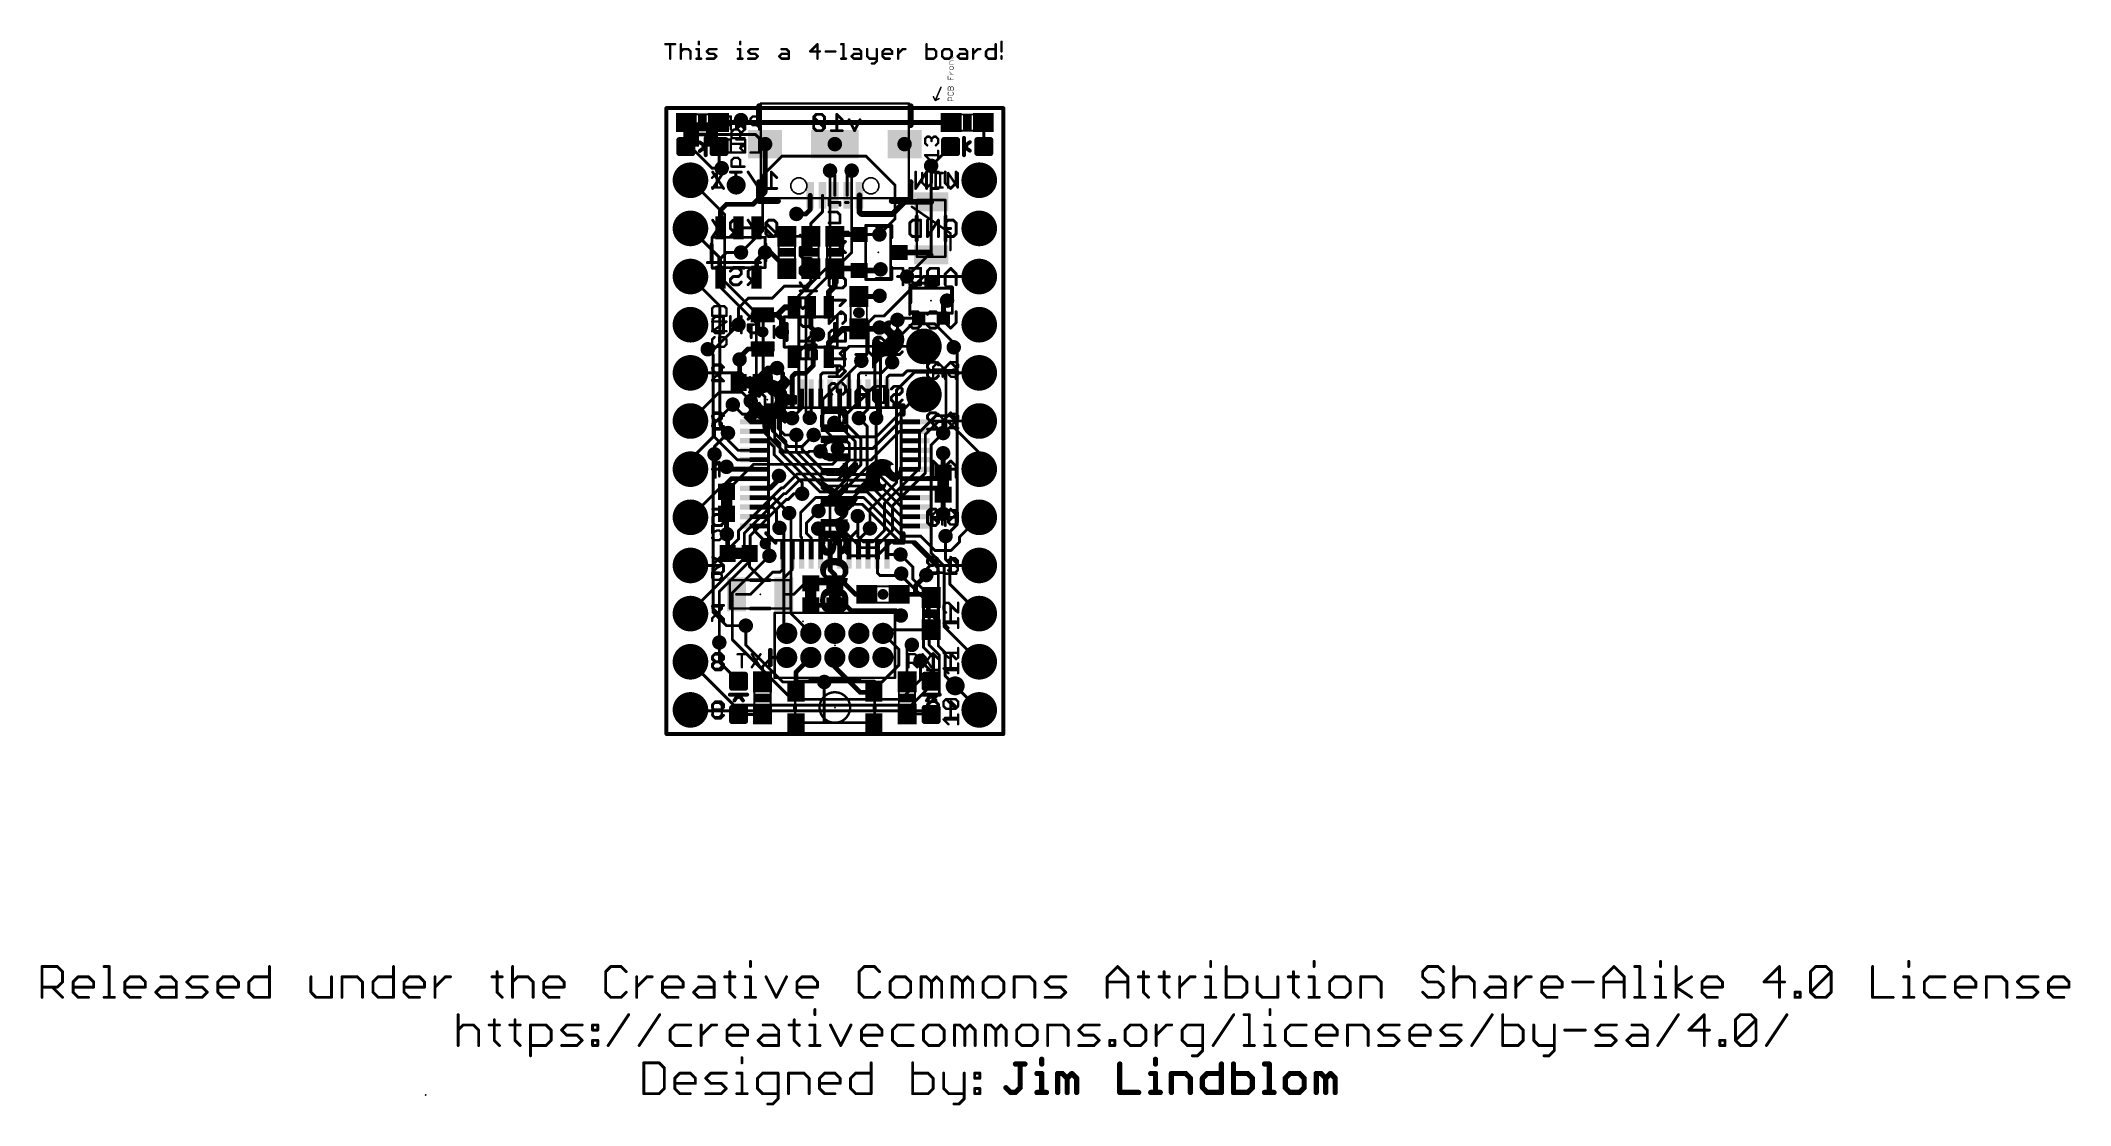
# Model space of a CAD drawing. Extents: x -33 to 74, y -20 to 37.
import ezdxf

# ---------------------------------------------------------------- set-up
doc = ezdxf.new("R2010")
doc.units = 0
for name, color, linetype in [('1', 12, 'CONTINUOUS'), ('16', 132, 'CONTINUOUS'), ('17', 110, 'CONTINUOUS'), ('18', 110, 'CONTINUOUS'), ('20', 53, 'CONTINUOUS'), ('21', 41, 'CONTINUOUS'), ('22', 40, 'CONTINUOUS'), ('23', 53, 'CONTINUOUS'), ('24', 53, 'CONTINUOUS'), ('49', 253, 'CONTINUOUS'), ('51', 53, 'CONTINUOUS')]:
    doc.layers.add(name, color=color, linetype=linetype)

# ---------------------------------------------------------------- blocks, each defined once
blk = doc.blocks.new('RECT')
blk.add_solid([(-0.5, -0.5), (0.5, -0.5), (-0.5, 0.5), (0.5, 0.5)])
blk = doc.blocks.new('RECT160000X160000R30')
at = {"const_width": 0.15}
blk.add_lwpolyline([(0.425, -0.35), (0.425, 0.35, 0.4142), (0.35, 0.425), (-0.35, 0.425, 0.4142), (-0.425, 0.35), (-0.425, -0.35, 0.4142), (-0.35, -0.425), (0.35, -0.425, 0.4142)], format="xyb", close=True, dxfattribs=at)
blk.add_solid([(-0.3754, -0.3754), (0.3754, -0.3754), (-0.3754, 0.3754), (0.3754, 0.3754)])
blk = doc.blocks.new('PIE')
at = {"const_width": 0.5}
blk.add_lwpolyline([(0, -0.25, 1), (0, 0.25, 1), (0, -0.25)], format="xyb", dxfattribs=at)
blk = doc.blocks.new('ROUNDP')
at = {"const_width": 0.5}
blk.add_lwpolyline([(0, -0.25, 1), (0, 0.25, 1), (0, -0.25)], format="xyb", dxfattribs=at)
blk = doc.blocks.new('ROUNDV')
at = {"const_width": 0.5}
blk.add_lwpolyline([(0, -0.25, 1), (0, 0.25, 1), (0, -0.25)], format="xyb", dxfattribs=at)

msp = doc.modelspace()

# ---------------------------------------------------------------- linework, layer by layer
at = {"layer": '1'}
for points, const_width in [([(1.028, 32.231), (1.055, 32.258)], 0.254), ([(1.028, 30.988), (1.028, 32.231)], 0.254), ([(2.755, 32.258), (3.81, 32.258)], 0.254), ([(3.81, 32.258), (3.937, 32.385)], 0.254), ([(4.064, 32.258), (3.937, 32.385)], 0.254), ([(15.025, 32.258), (4.064, 32.258)], 0.254), ([(16.752, 32.231), (16.725, 32.258)], 0.254), ([(16.752, 30.988), (16.752, 32.231)], 0.1524), ([(2.782, 30.988), (2.782, 29.984)], 0.1524), ([(5.083, 30.988), (5.21, 31.115)], 0.254), ([(5.21, 31.115), (5.21, 28.578)], 0.254), ([(13.97, 29.96), (14.998, 30.988)], 0.1524), ([(2.782, 29.984), (2.921, 29.845)], 0.1524), ([(13.97, 29.972), (13.97, 29.96)], 0.1524), ([(8.89, 29.464), (8.636, 29.718)], 0.1524), ([(8.89, 28.415), (8.89, 29.464)], 0.1524), ([(9.54, 29.479), (9.779, 29.718)], 0.1524), ([(9.54, 28.415), (9.54, 29.479)], 0.1524), ([(2.86, 27.625), (3.175, 27.94)], 0.254), ([(3.175, 27.94), (4.572, 27.94)], 0.254), ([(4.572, 27.94), (5.21, 28.578)], 0.254), ([(7.59, 28.415), (7.59, 27.656)], 0.254), ([(8.24, 28.415), (8.24, 27.544)], 0.1524), ([(10.19, 28.415), (10.19, 27.529)], 0.3048), ([(11.938, 27.432), (12.576, 28.07)], 0.3048), ([(12.576, 28.07), (13.97, 28.07)], 0.3048), ([(2.86, 26.7001), (2.86, 27.625)], 0.254), ([(7.366, 27.432), (6.861, 27.432)], 0.254), ([(7.59, 27.656), (7.366, 27.432)], 0.254), ([(8.24, 27.544), (7.62, 26.924)], 0.1524), ([(7.62, 26.924), (7.62, 26.25)], 0.1524), ([(10.19, 27.529), (10.287, 27.432)], 0.3048), ([(10.287, 27.432), (11.938, 27.432)], 0.3048), ([(3.81, 26.7001), (4.76, 26.7001)], 0.1524), ([(4.76, 26.7001), (5.1769, 26.7001)], 0.1524), ([(5.1769, 26.7001), (5.627, 26.25)], 0.1524), ([(6.35, 26.25), (5.627, 26.25)], 0.1524), ([(7.62, 26.25), (6.35, 26.25)], 0.1524), ([(8.99, 26.35), (8.89, 26.25)], 0.1524), ([(8.99, 26.35), (10.176, 26.35)], 0.254), ([(11.242, 26.35), (10.176, 26.35)], 0.1524), ([(3.175, 25.4), (2.86, 25.085)], 0.1524), ([(2.86, 24.0999), (2.86, 25.085)], 0.1524), ([(3.937, 25.4), (3.175, 25.4)], 0.1524), ([(4.76, 24.953), (5.207, 25.4)], 0.254), ([(4.76, 24.0999), (4.76, 24.953)], 0.254), ([(5.207, 25.4), (5.5, 25.4)], 0.254), ([(5.5, 25.4), (6.35, 24.55)], 0.254), ([(8.89, 23.622), (8.89, 24.55)], 0.3048), ([(8.89, 24.55), (10.076, 24.55)], 0.3048), ([(10.076, 24.55), (10.176, 24.45)], 0.3048), ([(11.242, 24.45), (11.303, 24.511)], 0.3048), ([(12.276, 25.4), (13.84, 25.4)], 0.3048), ([(13.84, 25.4), (13.97, 25.27)], 0.254), ([(2.8194, 22.5806), (1.27, 24.13)], 0.1524), ([(6.223, 23.622), (5.588, 22.987)], 0.1524), ([(7.366, 23.622), (6.223, 23.622)], 0.1524), ([(7.62, 23.876), (7.366, 23.622)], 0.1524), ([(7.62, 24.55), (7.62, 23.876)], 0.1524), ([(8.57, 23.302), (8.89, 23.622)], 0.3048), ([(10.176, 24.45), (11.242, 24.45)], 0.3048), ([(13.045, 23.785), (12.7, 24.13)], 0.1524), ([(13.97, 23.785), (13.045, 23.785)], 0.1524), ([(2.8194, 16.3068), (2.8194, 22.5806)], 0.1524), ([(3.81, 22.479), (4.318, 22.987)], 0.1524), ([(3.81, 21.59), (3.81, 22.479)], 0.1524), ([(5.588, 22.987), (4.318, 22.987)], 0.1524), ([(5.853, 22.109), (6.2531, 22.5091)], 0.3048), ([(6.67, 22.5091), (6.2531, 22.5091)], 0.3048), ([(7.62, 22.5091), (7.62, 21.463)], 0.254), ([(8.57, 22.5091), (8.57, 23.302)], 0.3048), ([(10.16, 23.075), (11.2132, 23.075)], 0.254), ([(11.2132, 23.075), (11.2522, 23.114)], 0.254), ([(14.62, 22.6718), (14.8082, 22.86)], 0.254), ([(14.62, 21.935), (14.62, 22.6718)], 0.254), ([(5.08, 22.109), (5.853, 22.109)], 0.3048), ([(5.08, 22.109), (5.069, 22.098)], 0.1524), ([(6.096, 21.866), (5.853, 22.109)], 0.3048), ([(6.096, 21.209), (6.096, 21.866)], 0.3048), ([(7.62, 21.463), (8.001, 21.082)], 0.254), ([(9.31, 21.375), (8.57, 20.635)], 0.3048), ([(9.31, 21.375), (10.16, 21.375)], 0.3048), ([(10.16, 21.375), (11.1896, 21.375)], 0.3048), ([(11.1896, 21.375), (11.2522, 21.4376)], 0.3048), ([(12.283, 21.935), (12.192, 21.844)], 0.1524), ([(13.32, 21.935), (12.283, 21.935)], 0.1524), ([(2.4638, 20.0152), (2.1844, 20.2946)], 0.1524), ([(4.307, 20.309), (3.865, 19.867)], 0.254), ([(5.08, 20.309), (4.307, 20.309)], 0.254), ([(8.001, 21.082), (7.747, 20.828)], 0.254), ([(7.747, 20.828), (7.747, 19.431)], 0.254), ([(8.57, 19.9089), (8.57, 20.635)], 0.3048), ([(9.652, 20.447), (9.398, 20.193)], 0.1524), ([(13.589, 20.447), (9.652, 20.447)], 0.1524), ([(15.3416, 20.2184), (15.1638, 20.3962)], 0.1524), ([(2.4638, 15.748), (2.4638, 20.0152)], 0.1524), ([(3.865, 19.757), (3.865, 19.105)], 0.254), ([(3.865, 19.757), (3.865, 19.867)], 0.1524), ([(5.334, 19.304), (4.9742, 18.9442)], 0.254), ([(5.842, 19.304), (5.334, 19.304)], 0.254), ([(6.14, 19.006), (5.842, 19.304)], 0.254), ([(7.3406, 19.0246), (7.747, 19.431)], 0.254), ([(9.398, 19.431), (9.017, 19.05)], 0.1524), ([(9.398, 20.193), (9.398, 19.431)], 0.1524), ([(9.64, 19.038), (10.287, 19.685)], 0.1524), ([(11.3538, 19.05), (11.9126, 19.6088)], 0.1524), ([(15.3416, 11.049), (15.3416, 20.2184)], 0.1524), ([(3.865, 19.105), (3.81, 19.05)], 0.254), ([(3.81, 19.05), (3.81, 18.5462)], 0.254), ([(3.81, 18.5462), (3.8142, 18.542)], 0.1524), ([(4.9742, 18.542), (4.9742, 18.9442)], 0.254), ([(6.14, 17.966), (6.14, 19.006)], 0.254), ([(6.64, 18.8574), (6.8072, 19.0246)], 0.254), ([(6.64, 17.966), (6.64, 18.8574)], 0.254), ([(6.8072, 19.0246), (7.3406, 19.0246)], 0.254), ([(8.14, 18.935), (8.255, 19.05)], 0.1524), ([(8.14, 17.966), (8.14, 18.935)], 0.1524), ([(8.255, 19.05), (9.017, 19.05)], 0.1524), ([(9.64, 17.966), (9.64, 19.038)], 0.1524), ([(10.14, 18.9538), (10.2362, 19.05)], 0.1524), ([(10.14, 17.966), (10.14, 18.9538)], 0.1524), ([(10.2362, 19.05), (11.3538, 19.05)], 0.1524), ([(11.64, 18.8028), (11.7602, 18.923)], 0.1524), ([(11.64, 17.966), (11.64, 18.8028)], 0.1524), ([(11.7602, 18.923), (12.4714, 18.923)], 0.1524), ([(12.4714, 18.923), (12.7, 19.1516)], 0.1524), ([(12.7, 19.1516), (14.5034, 19.1516)], 0.1524), ([(14.5034, 19.1516), (14.7574, 18.8976)], 0.1524), ([(14.7574, 18.8976), (14.7574, 16.0274)], 0.1524), ([(4.0132, 16.8656), (3.5052, 17.3736)], 0.1524), ([(4.8463, 17.1704), (4.4501, 17.5666)], 0.1524), ([(5.6388, 17.1704), (4.8463, 17.1704)], 0.1524), ([(6.0198, 16.7894), (5.6388, 17.1704)], 0.1524), ([(7.14, 17.1704), (6.632, 16.6624)], 0.1524), ([(7.14, 17.966), (7.14, 17.1704)], 0.1524), ([(7.64, 17.966), (7.64, 16.7513)], 0.1524), ([(8.64, 17.2506), (8.1788, 16.7894)], 0.1524), ([(8.636, 17.962), (8.64, 17.966)], 0.1524), ([(8.64, 17.966), (8.64, 17.2506)], 0.1524), ([(9.14, 17.966), (9.14, 16.6838)], 0.1524), ([(10.64, 17.1424), (10.16, 16.6624)], 0.1524), ([(10.64, 17.966), (10.64, 17.1424)], 0.1524), ([(13.3096, 17.907), (11.0744, 15.6718)], 0.1524), ([(11.14, 17.966), (11.14, 16.728)], 0.1524), ([(13.589, 17.907), (13.3096, 17.907)], 0.1524), ([(3.2512, 15.875), (2.8194, 16.3068)], 0.1524), ([(5.4889, 16.8656), (4.0132, 16.8656)], 0.1524), ([(5.715, 16.6395), (5.4889, 16.8656)], 0.1524), ([(5.715, 15.5956), (5.715, 16.6395)], 0.1524), ([(6.0198, 15.7226), (6.0198, 16.7894)], 0.1524), ([(7.64, 16.7513), (7.5638, 16.6751)], 0.1524), ([(8.1788, 16.7894), (8.1788, 16.2306)], 0.1524), ([(8.7376, 15.6718), (8.1788, 16.2306)], 0.1524), ([(9.14, 16.6838), (8.8646, 16.4084)], 0.1524), ([(10.8966, 15.0622), (12.3004, 16.466)], 0.1524), ([(11.14, 16.728), (11.0744, 16.6624)], 0.1524), ([(13.14, 16.466), (12.3004, 16.466)], 0.1524), ([(14.7574, 16.0274), (14.605, 15.875)], 0.1524), ([(3.7458, 14.466), (2.4638, 15.748)], 0.1524), ([(3.2512, 15.494), (3.2512, 15.875)], 0.1524), ([(3.7792, 14.966), (3.2512, 15.494)], 0.1524), ([(4.64, 14.966), (3.7792, 14.966)], 0.1524), ([(4.64, 15.466), (5.362, 15.466)], 0.1524), ([(5.362, 15.466), (5.6896, 15.1384)], 0.1524), ([(5.6896, 14.732), (5.6896, 15.1384)], 0.1524), ([(5.9944, 15.3162), (5.715, 15.5956)], 0.1524), ([(5.9944, 14.8844), (5.9944, 15.3162)], 0.1524), ([(6.0198, 15.7226), (6.2992, 15.4432)], 0.1524), ([(6.2992, 15.4432), (6.2992, 15.0114)], 0.1524), ([(6.2992, 15.0114), (8.2296, 13.081)], 0.1524), ([(6.858, 14.8844), (6.858, 15.7734)], 0.1524), ([(7.7724, 15.7734), (7.1628, 15.1638)], 0.1524), ([(7.1628, 15.0114), (7.1628, 15.1638)], 0.1524), ([(8.4836, 13.6906), (7.1628, 15.0114)], 0.1524), ([(8.7376, 15.6718), (11.0744, 15.6718)], 0.1524), ([(9.0424, 15.0622), (10.8966, 15.0622)], 0.1524), ([(10.795, 14.4526), (12.3084, 15.966)], 0.1524), ([(13.14, 15.966), (12.3084, 15.966)], 0.1524), ([(2.4638, 14.6812), (2.54, 14.7574)], 0.1524), ([(2.4638, 14.6812), (2.4638, 6.4262)], 0.1524), ([(3.298, 13.966), (3.171, 14.093)], 0.254), ([(4.64, 13.966), (3.298, 13.966)], 0.254), ([(4.64, 14.466), (3.7458, 14.466)], 0.1524), ([(5.6896, 14.732), (7.1628, 13.2588)], 0.1524), ([(8.1026, 12.7762), (5.9944, 14.8844)], 0.1524), ([(8.3566, 13.3858), (6.858, 14.8844)], 0.1524), ([(8.128, 14.9098), (8.5852, 14.4526)], 0.1524), ([(8.5852, 14.4526), (10.795, 14.4526)], 0.1524), ([(14.605, 13.788), (14.605, 14.8082)], 0.254), ([(3.433, 13.466), (3.175, 13.208)], 0.254), ([(3.175, 12.772), (3.175, 13.208)], 0.254), ([(4.64, 13.466), (3.433, 13.466)], 0.254), ([(4.64, 12.966), (5.473, 12.966)], 0.254), ([(5.473, 12.966), (5.9436, 13.4366)], 0.254), ([(5.9436, 13.6144), (5.9436, 13.4366)], 0.254), ([(7.1628, 13.2588), (7.1628, 12.6746)], 0.1524), ([(10.795, 13.081), (8.2296, 13.081)], 0.1524), ([(10.9982, 13.3858), (8.3566, 13.3858)], 0.1524), ([(11.2014, 13.6906), (8.4836, 13.6906)], 0.1524), ([(12.41, 11.466), (10.795, 13.081)], 0.1524), ([(12.418, 11.966), (10.9982, 13.3858)], 0.1524), ([(12.426, 12.466), (11.2014, 13.6906)], 0.1524), ([(14.283, 13.466), (13.14, 13.466)], 0.254), ([(13.14, 12.966), (14.267, 12.966)], 0.254), ([(14.267, 12.966), (14.605, 12.628)], 0.254), ([(14.605, 13.788), (14.283, 13.466)], 0.254), ([(4.64, 12.466), (5.6642, 12.466)], 0.1524), ([(4.64, 11.966), (5.6108, 11.966)], 0.1524), ([(5.6108, 11.966), (5.8166, 11.7602)], 0.1524), ([(5.6642, 12.466), (6.477, 11.6532)], 0.1524), ([(5.8166, 11.0236), (5.8166, 11.7602)], 0.1524), ([(7.0866, 11.684), (7.874, 12.4714)], 0.1524), ([(7.3914, 11.1252), (8.0264, 11.7602)], 0.1524), ([(7.874, 12.4714), (10.414, 12.4714)], 0.1524), ([(10.5918, 12.7762), (8.1026, 12.7762)], 0.1524), ([(9.6012, 11.8618), (9.2456, 11.8618)], 0.1524), ([(9.8552, 12.1158), (9.6012, 11.8618)], 0.1524), ([(10.3378, 12.1158), (9.8552, 12.1158)], 0.1524), ([(12.319, 10.1346), (10.3378, 12.1158)], 0.1524), ([(10.414, 12.4714), (12.446, 10.4394)], 0.1524), ([(12.402, 10.966), (10.5918, 12.7762)], 0.1524), ([(13.14, 11.966), (12.418, 11.966)], 0.1524), ([(13.14, 12.466), (12.426, 12.466)], 0.1524), ([(14.605, 11.6078), (14.605, 12.628)], 0.254), ([(3.175, 11.612), (3.175, 10.5584)], 0.254), ([(4.64, 10.966), (4.64, 10.727)], 0.1524), ([(5.4356, 9.9314), (4.64, 10.727)], 0.1524), ([(5.8166, 11.0236), (5.969, 10.8712)], 0.1524), ([(7.0866, 10.414), (7.0866, 11.684)], 0.1524), ([(7.3914, 10.5918), (7.3914, 11.1252)], 0.1524), ([(8.14, 10.7054), (8.013, 10.8324)], 0.254), ([(8.14, 9.466), (8.14, 10.7054)], 0.254), ([(9.14, 10.791), (9.2964, 10.9474)], 0.1524), ([(9.14, 9.466), (9.14, 10.791)], 0.1524), ([(9.64, 10.287), (10.0972, 10.7442)], 0.1524), ([(10.0972, 10.7442), (10.0972, 11.4942)], 0.1524), ([(10.7442, 10.8458), (10.14, 10.2416)], 0.1524), ([(13.14, 10.966), (12.402, 10.966)], 0.1524), ([(13.14, 11.466), (12.41, 11.466)], 0.1524), ([(14.732, 10.4394), (15.3416, 11.049)], 0.1524), ([(15.4686, 10.3886), (16.51, 11.43)], 0.1524), ([(3.23, 10.5034), (3.1964, 10.537)], 0.254), ([(3.175, 10.5584), (3.1964, 10.537)], 0.1524), ([(3.23, 9.525), (3.23, 10.5034)], 0.254), ([(5.4356, 9.398), (5.4356, 9.9314)], 0.1524), ([(7.14, 10.3606), (7.0866, 10.414)], 0.1524), ([(7.14, 9.466), (7.14, 10.3606)], 0.1524), ([(7.6454, 10.3378), (7.3914, 10.5918)], 0.1524), ([(7.64, 10.3324), (7.6454, 10.3378)], 0.1524), ([(7.64, 9.466), (7.64, 10.3324)], 0.1524), ([(9.64, 9.466), (9.64, 10.287)], 0.1524), ([(10.14, 9.466), (10.14, 10.2416)], 0.1524), ([(13.1318, 10.1346), (12.319, 10.1346)], 0.1524), ([(13.4112, 10.4394), (12.446, 10.4394)], 0.1524), ([(14.3764, 8.89), (13.1318, 10.1346)], 0.1524), ([(13.4112, 10.4394), (14.1732, 9.6774)], 0.1524), ([(14.1732, 9.6774), (15.0114, 9.6774)], 0.1524), ([(15.0114, 9.6774), (15.4686, 10.1346)], 0.1524), ([(15.4686, 10.1346), (15.4686, 10.3886)], 0.1524), ([(4.39, 9.525), (4.39, 8.818)], 0.1524), ([(4.39, 8.818), (5.1435, 8.0645)], 0.1524), ([(5.1435, 8.0645), (5.6134, 8.5344)], 0.1524), ([(5.6134, 8.5344), (5.9944, 8.5344)], 0.1524), ([(5.9944, 8.5344), (6.14, 8.68)], 0.1524), ([(6.14, 9.466), (6.14, 8.68)], 0.1524), ([(6.203, 8.235), (6.64, 8.672)], 0.1524), ([(6.64, 9.466), (6.64, 8.672)], 0.1524), ([(8.64, 9.466), (8.64, 8.6574)], 0.254), ([(8.89, 8.4074), (8.64, 8.6574)], 0.254), ([(11.14, 9.466), (11.14, 8.4942)], 0.1524), ([(11.14, 8.4942), (11.2776, 8.3566)], 0.1524), ([(11.64, 9.466), (12.3526, 9.466)], 0.1524), ([(16.51, 8.89), (14.3764, 8.89)], 0.1524), ([(4.445, 7.366), (5.1435, 8.0645)], 0.1524), ([(6.203, 7.366), (6.203, 8.235)], 0.1524), ([(7.311, 7.946), (6.731, 7.366)], 0.1524), ([(7.62, 7.946), (7.311, 7.946)], 0.1524), ([(8.89, 7.946), (8.89, 8.4074)], 0.254), ([(8.89, 7.946), (9.4022, 7.946)], 0.254), ([(9.9822, 7.366), (9.4022, 7.946)], 0.254), ([(11.2776, 8.3566), (12.2936, 8.3566)], 0.1524), ([(12.2936, 8.3566), (12.3952, 8.4582)], 0.1524), ([(13.716, 8.382), (13.1445, 7.8105)], 0.254), ([(13.1445, 7.8105), (13.1445, 7.366)], 0.254), ([(3.175, 5.715), (2.4638, 6.4262)], 0.1524), ([(3.703, 7.366), (4.445, 7.366)], 0.1524), ([(6.731, 7.366), (6.203, 7.366)], 0.1524), ([(7.62, 6.786), (8.89, 6.786)], 0.254), ([(8.89, 6.786), (9.47, 6.786)], 0.254), ([(9.47, 6.786), (9.7536, 6.5024)], 0.254), ([(9.7536, 6.5024), (12.1158, 6.5024)], 0.254), ([(10.58, 7.366), (9.9822, 7.366)], 0.254), ([(12.1158, 6.5024), (12.3698, 6.2484)], 0.254), ([(12.28, 7.366), (13.1445, 7.366)], 0.254), ([(13.1445, 7.366), (13.804, 7.366)], 0.254), ([(13.804, 7.366), (13.97, 7.2)], 0.254), ([(4.191, 5.715), (3.175, 5.715)], 0.1524), ([(11.623, 5.5), (11.43, 5.307)], 0.1524), ([(13.97, 5.5), (11.623, 5.5)], 0.1524), ([(2.794, 4.826), (2.794, 3.798)], 0.1524), ([(12.7, 4.445), (12.954, 4.699)], 0.1524), ([(12.7, 2.755), (12.7, 4.445)], 0.1524), ([(2.794, 3.798), (3.81, 2.782)], 0.1524), ([(5.08, 3.556), (5.561, 4.037)], 0.1524), ([(5.08, 2.755), (5.08, 3.556)], 0.1524), ([(6.35, 4.037), (5.561, 4.037)], 0.1524), ([(7.62, 4.037), (6.84, 3.257)], 0.254), ([(6.84, 2.197), (6.84, 3.257)], 0.254), ([(8.89, 3.529), (8.89, 4.037)], 0.254), ([(10.222, 2.197), (8.89, 3.529)], 0.254), ([(13.97, 3.302), (13.4112, 3.8608)], 0.1524), ([(13.97, 2.782), (13.97, 3.302)], 0.1524), ([(8.3312, 2.7432), (8.3312, 0.597)], 0.1524), ([(10.94, 2.197), (10.222, 2.197)], 0.254), ([(3.81, 1.028), (5.053, 1.028)], 0.1524), ([(5.053, 1.028), (5.08, 1.055)], 0.1524), ([(12.7, 1.055), (13.943, 1.055)], 0.1524), ([(13.943, 1.055), (13.97, 1.028)], 0.1524), ([(8.3312, 0.597), (6.84, 0.597)], 0.1524), ([(8.3312, 0.597), (10.94, 0.597)], 0.1524)]:
    msp.add_lwpolyline(points, dxfattribs=dict(at, const_width=const_width))
for points, const_width in [([(1.0915, 32.231, 1), (0.9645, 32.231)], 0.127), ([(0.9831, 32.2759, 1), (1.0729, 32.1861)], 0.127), ([(1.0999, 32.2131, 1), (1.0101, 32.3029)], 0.127), ([(2.755, 32.3215, 1), (2.755, 32.1945)], 0.127), ([(3.7651, 32.3029, 1), (3.8549, 32.2131)], 0.127), ([(3.81, 32.1945, 1), (3.81, 32.3215)], 0.127), ([(3.9819, 32.4299, 1), (3.8921, 32.3401)], 0.127), ([(3.9819, 32.3401, 1), (3.8921, 32.4299)], 0.127), ([(4.064, 32.3215, 1), (4.064, 32.1945)], 0.127), ([(4.0191, 32.2131, 1), (4.1089, 32.3029)], 0.127), ([(15.025, 32.1945, 1), (15.025, 32.3215)], 0.127), ([(16.7699, 32.3029, 1), (16.6801, 32.2131)], 0.127), ([(16.7071, 32.1861, 1), (16.7969, 32.2759)], 0.127), ([(16.7901, 32.231, 1), (16.7139, 32.231)], 0.0762), ([(2.8201, 30.988, 1), (2.7439, 30.988)], 0.0762), ([(5.0381, 31.0329, 1), (5.1279, 30.9431)], 0.127), ([(5.2735, 31.115, 1), (5.1465, 31.115)], 0.127), ([(5.2549, 31.0701, 1), (5.1651, 31.1599)], 0.127), ([(15.0249, 30.9611, 1), (14.9711, 31.0149)], 0.0762), ([(0.9645, 30.988, 1), (1.0915, 30.988)], 0.127), ([(2.7439, 29.984, 1), (2.8201, 29.984)], 0.0762), ([(2.8089, 30.0109, 1), (2.7551, 29.9571)], 0.0762), ([(14.0081, 29.972, 1), (13.9319, 29.972)], 0.0762), ([(13.9319, 29.96, 1), (14.0081, 29.96)], 0.0762), ([(13.9431, 29.9869, 1), (13.9969, 29.9331)], 0.0762), ([(16.7139, 30.988, 1), (16.7901, 30.988)], 0.0762), ([(2.8941, 29.8181, 1), (2.9479, 29.8719)], 0.0762), ([(8.6629, 29.7449, 1), (8.6091, 29.6911)], 0.0762), ([(8.9281, 29.464, 1), (8.8519, 29.464)], 0.0762), ([(8.8631, 29.4371, 1), (8.9169, 29.4909)], 0.0762), ([(9.5781, 29.479, 1), (9.5019, 29.479)], 0.0762), ([(9.5131, 29.5059, 1), (9.5669, 29.4521)], 0.0762), ([(9.8059, 29.6911, 1), (9.7521, 29.7449)], 0.0762), ([(3.175, 28.0035, 1), (3.175, 27.8765)], 0.127), ([(3.2199, 27.8951, 1), (3.1301, 27.9849)], 0.127), ([(4.5271, 27.9849, 1), (4.6169, 27.8951)], 0.127), ([(4.572, 27.8765, 1), (4.572, 28.0035)], 0.127), ([(5.1465, 28.578, 1), (5.2735, 28.578)], 0.127), ([(5.2549, 28.5331, 1), (5.1651, 28.6229)], 0.127), ([(7.6535, 28.415, 1), (7.5265, 28.415)], 0.127), ([(8.2781, 28.415, 1), (8.2019, 28.415)], 0.0762), ([(8.8519, 28.415, 1), (8.9281, 28.415)], 0.0762), ([(9.5019, 28.415, 1), (9.5781, 28.415)], 0.0762), ([(10.2662, 28.415, 1), (10.1138, 28.415)], 0.1524), ([(12.576, 28.1462, 1), (12.576, 27.9938)], 0.1524), ([(12.6299, 28.0161, 1), (12.5221, 28.1239)], 0.1524), ([(13.97, 27.9938, 1), (13.97, 28.1462)], 0.1524), ([(2.9235, 27.625, 1), (2.7965, 27.625)], 0.127), ([(2.8151, 27.6699, 1), (2.9049, 27.5801)], 0.127), ([(6.861, 27.4955, 1), (6.861, 27.3685)], 0.127), ([(7.3211, 27.4769, 1), (7.4109, 27.3871)], 0.127), ([(7.366, 27.3685, 1), (7.366, 27.4955)], 0.127), ([(7.5265, 27.656, 1), (7.6535, 27.656)], 0.127), ([(7.6349, 27.6111, 1), (7.5451, 27.7009)], 0.127), ([(7.6581, 26.924, 1), (7.5819, 26.924)], 0.0762), ([(7.5931, 26.9509, 1), (7.6469, 26.8971)], 0.0762), ([(8.2019, 27.544, 1), (8.2781, 27.544)], 0.0762), ([(8.2669, 27.5171, 1), (8.2131, 27.5709)], 0.0762), ([(10.2439, 27.5829, 1), (10.1361, 27.4751)], 0.1524), ([(10.1138, 27.529, 1), (10.2662, 27.529)], 0.1524), ([(10.287, 27.5082, 1), (10.287, 27.3558)], 0.1524), ([(10.2331, 27.3781, 1), (10.3409, 27.4859)], 0.1524), ([(11.8841, 27.4859, 1), (11.9919, 27.3781)], 0.1524), ([(11.938, 27.3558, 1), (11.938, 27.5082)], 0.1524), ([(2.7965, 26.7001, 1), (2.9235, 26.7001)], 0.127), ([(3.81, 26.7382, 1), (3.81, 26.662)], 0.0762), ([(4.76, 26.7382, 1), (4.76, 26.662)], 0.0762), ([(4.76, 26.662, 1), (4.76, 26.7382)], 0.0762), ([(5.2038, 26.727, 1), (5.15, 26.6732)], 0.0762), ([(5.1769, 26.662, 1), (5.1769, 26.7382)], 0.0762), ([(5.627, 26.2881, 1), (5.627, 26.2119)], 0.0762), ([(5.6001, 26.2231, 1), (5.6539, 26.2769)], 0.0762), ([(6.35, 26.2881, 1), (6.35, 26.2119)], 0.0762), ([(6.35, 26.2119, 1), (6.35, 26.2881)], 0.0762), ([(7.5819, 26.25, 1), (7.6581, 26.25)], 0.0762), ([(7.62, 26.2119, 1), (7.62, 26.2881)], 0.0762), ([(8.8631, 26.2769, 1), (8.9169, 26.2231)], 0.0762), ([(8.99, 26.4135, 1), (8.99, 26.2865)], 0.127), ([(9.0169, 26.3231, 1), (8.9631, 26.3769)], 0.0762), ([(10.176, 26.3881, 1), (10.176, 26.3119)], 0.0762), ([(10.176, 26.2865, 1), (10.176, 26.4135)], 0.127), ([(11.242, 26.3119, 1), (11.242, 26.3881)], 0.0762), ([(2.8981, 25.085, 1), (2.8219, 25.085)], 0.0762), ([(2.8331, 25.1119, 1), (2.8869, 25.0581)], 0.0762), ([(3.175, 25.4381, 1), (3.175, 25.3619)], 0.0762), ([(3.2019, 25.3731, 1), (3.1481, 25.4269)], 0.0762), ([(3.937, 25.3619, 1), (3.937, 25.4381)], 0.0762), ([(4.8235, 24.953, 1), (4.6965, 24.953)], 0.127), ([(4.7151, 24.9979, 1), (4.8049, 24.9081)], 0.127), ([(5.207, 25.4635, 1), (5.207, 25.3365)], 0.127), ([(5.2519, 25.3551, 1), (5.1621, 25.4449)], 0.127), ([(5.5449, 25.4449, 1), (5.4551, 25.3551)], 0.127), ([(5.5, 25.3365, 1), (5.5, 25.4635)], 0.127), ([(6.3051, 24.5051, 1), (6.3949, 24.5949)], 0.127), ([(8.9662, 24.55, 1), (8.8138, 24.55)], 0.1524), ([(8.89, 24.6262, 1), (8.89, 24.4738)], 0.1524), ([(10.1299, 24.6039, 1), (10.0221, 24.4961)], 0.1524), ([(10.076, 24.4738, 1), (10.076, 24.6262)], 0.1524), ([(11.3569, 24.4571, 1), (11.2491, 24.5649)], 0.1524), ([(12.276, 25.4762, 1), (12.276, 25.3238)], 0.1524), ([(13.8849, 25.4449, 1), (13.7951, 25.3551)], 0.127), ([(13.84, 25.3238, 1), (13.84, 25.4762)], 0.1524), ([(13.9251, 25.2251, 1), (14.0149, 25.3149)], 0.127), ([(1.2969, 24.1569, 1), (1.2431, 24.1031)], 0.0762), ([(2.8219, 24.0999, 1), (2.8981, 24.0999)], 0.0762), ([(4.6965, 24.0999, 1), (4.8235, 24.0999)], 0.127), ([(6.223, 23.6601, 1), (6.223, 23.5839)], 0.0762), ([(6.2499, 23.5951, 1), (6.1961, 23.6489)], 0.0762), ([(7.3391, 23.6489, 1), (7.3929, 23.5951)], 0.0762), ([(7.366, 23.5839, 1), (7.366, 23.6601)], 0.0762), ([(7.6581, 24.55, 1), (7.5819, 24.55)], 0.0762), ([(7.5819, 23.876, 1), (7.6581, 23.876)], 0.0762), ([(7.6469, 23.8491, 1), (7.5931, 23.9029)], 0.0762), ([(8.8138, 23.622, 1), (8.9662, 23.622)], 0.1524), ([(8.9439, 23.5681, 1), (8.8361, 23.6759)], 0.1524), ([(10.176, 24.5262, 1), (10.176, 24.3738)], 0.1524), ([(10.1221, 24.3961, 1), (10.2299, 24.5039)], 0.1524), ([(11.1881, 24.5039, 1), (11.2959, 24.3961)], 0.1524), ([(11.242, 24.3738, 1), (11.242, 24.5262)], 0.1524), ([(12.7269, 24.1569, 1), (12.6731, 24.1031)], 0.0762), ([(13.045, 23.8231, 1), (13.045, 23.7469)], 0.0762), ([(13.0181, 23.7581, 1), (13.0719, 23.8119)], 0.0762), ([(13.97, 23.7469, 1), (13.97, 23.8231)], 0.0762), ([(2.8575, 22.5806, 1), (2.7813, 22.5806)], 0.0762), ([(2.7925, 22.5537, 1), (2.8463, 22.6075)], 0.0762), ([(3.8481, 22.479, 1), (3.7719, 22.479)], 0.0762), ([(3.7831, 22.5059, 1), (3.8369, 22.4521)], 0.0762), ([(4.318, 23.0251, 1), (4.318, 22.9489)], 0.0762), ([(4.3449, 22.9601, 1), (4.2911, 23.0139)], 0.0762), ([(5.5611, 23.0139, 1), (5.6149, 22.9601)], 0.0762), ([(5.588, 22.9489, 1), (5.588, 23.0251)], 0.0762), ([(6.2531, 22.5853, 1), (6.2531, 22.4329)], 0.1524), ([(6.307, 22.4552, 1), (6.1992, 22.563)], 0.1524), ([(6.67, 22.4329, 1), (6.67, 22.5853)], 0.1524), ([(7.6835, 22.5091, 1), (7.5565, 22.5091)], 0.127), ([(8.6462, 23.302, 1), (8.4938, 23.302)], 0.1524), ([(8.5161, 23.3559, 1), (8.6239, 23.2481)], 0.1524), ([(8.4938, 22.5091, 1), (8.6462, 22.5091)], 0.1524), ([(10.16, 23.1385, 1), (10.16, 23.0115)], 0.127), ([(11.1683, 23.1199, 1), (11.2581, 23.0301)], 0.127), ([(11.2971, 23.0691, 1), (11.2073, 23.1589)], 0.127), ([(11.2132, 23.0115, 1), (11.2132, 23.1385)], 0.127), ([(14.6835, 22.6718, 1), (14.5565, 22.6718)], 0.127), ([(14.5751, 22.7167, 1), (14.6649, 22.6269)], 0.127), ([(14.8531, 22.8151, 1), (14.7633, 22.9049)], 0.127), ([(3.7719, 21.59, 1), (3.8481, 21.59)], 0.0762), ([(5.08, 22.1852, 1), (5.08, 22.0328)], 0.1524), ([(5.0421, 22.1249, 1), (5.0959, 22.0711)], 0.0762), ([(5.1069, 22.0821, 1), (5.0531, 22.1359)], 0.0762), ([(5.9069, 22.1629, 1), (5.7991, 22.0551)], 0.1524), ([(5.7991, 22.1629, 1), (5.9069, 22.0551)], 0.1524), ([(5.853, 22.0328, 1), (5.853, 22.1852)], 0.1524), ([(6.1722, 21.866, 1), (6.0198, 21.866)], 0.1524), ([(6.0421, 21.8121, 1), (6.1499, 21.9199)], 0.1524), ([(7.6649, 21.5079, 1), (7.5751, 21.4181)], 0.127), ([(7.5565, 21.463, 1), (7.6835, 21.463)], 0.127), ([(9.31, 21.4512, 1), (9.31, 21.2988)], 0.1524), ([(9.3639, 21.3211, 1), (9.2561, 21.4289)], 0.1524), ([(10.16, 21.4512, 1), (10.16, 21.2988)], 0.1524), ([(10.16, 21.2988, 1), (10.16, 21.4512)], 0.1524), ([(11.1357, 21.4289, 1), (11.2435, 21.3211)], 0.1524), ([(11.1896, 21.2988, 1), (11.1896, 21.4512)], 0.1524), ([(11.3061, 21.3837, 1), (11.1983, 21.4915)], 0.1524), ([(12.1651, 21.8709, 1), (12.2189, 21.8171)], 0.0762), ([(12.283, 21.9731, 1), (12.283, 21.8969)], 0.0762), ([(12.3099, 21.9081, 1), (12.2561, 21.9619)], 0.0762), ([(13.32, 21.8969, 1), (13.32, 21.9731)], 0.0762), ([(14.5565, 21.935, 1), (14.6835, 21.935)], 0.127), ([(2.2113, 20.3215, 1), (2.1575, 20.2677)], 0.0762), ([(4.307, 20.3725, 1), (4.307, 20.2455)], 0.127), ([(4.3519, 20.2641, 1), (4.2621, 20.3539)], 0.127), ([(5.08, 20.2455, 1), (5.08, 20.3725)], 0.127), ([(6.0198, 21.209, 1), (6.1722, 21.209)], 0.1524), ([(7.8105, 20.828, 1), (7.6835, 20.828)], 0.127), ([(7.7021, 20.8729, 1), (7.7919, 20.7831)], 0.127), ([(8.0459, 21.0371, 1), (7.9561, 21.1269)], 0.127), ([(7.9561, 21.0371, 1), (8.0459, 21.1269)], 0.127), ([(8.6462, 20.635, 1), (8.4938, 20.635)], 0.1524), ([(8.5161, 20.6889, 1), (8.6239, 20.5811)], 0.1524), ([(9.652, 20.4851, 1), (9.652, 20.4089)], 0.0762), ([(9.6789, 20.4201, 1), (9.6251, 20.4739)], 0.0762), ([(13.589, 20.4089, 1), (13.589, 20.4851)], 0.0762), ([(15.1907, 20.4231, 1), (15.1369, 20.3693)], 0.0762), ([(2.5019, 20.0152, 1), (2.4257, 20.0152)], 0.0762), ([(2.4369, 19.9883, 1), (2.4907, 20.0421)], 0.0762), ([(3.8201, 19.9119, 1), (3.9099, 19.8221)], 0.127), ([(3.9285, 19.757, 1), (3.8015, 19.757)], 0.127), ([(3.9031, 19.867, 1), (3.8269, 19.867)], 0.0762), ([(3.8269, 19.757, 1), (3.9031, 19.757)], 0.0762), ([(5.334, 19.3675, 1), (5.334, 19.2405)], 0.127), ([(5.3789, 19.2591, 1), (5.2891, 19.3489)], 0.127), ([(5.8869, 19.3489, 1), (5.7971, 19.2591)], 0.127), ([(5.842, 19.2405, 1), (5.842, 19.3675)], 0.127), ([(7.6835, 19.431, 1), (7.8105, 19.431)], 0.127), ([(7.7919, 19.3861, 1), (7.7021, 19.4759)], 0.127), ([(8.4938, 19.9089, 1), (8.6462, 19.9089)], 0.1524), ([(9.4361, 20.193, 1), (9.3599, 20.193)], 0.0762), ([(9.3599, 19.431, 1), (9.4361, 19.431)], 0.0762), ([(9.3711, 20.2199, 1), (9.4249, 20.1661)], 0.0762), ([(9.4249, 19.4041, 1), (9.3711, 19.4579)], 0.0762), ([(10.3139, 19.6581, 1), (10.2601, 19.7119)], 0.0762), ([(11.9395, 19.5819, 1), (11.8857, 19.6357)], 0.0762), ([(15.3797, 20.2184, 1), (15.3035, 20.2184)], 0.0762), ([(15.3147, 20.1915, 1), (15.3685, 20.2453)], 0.0762), ([(3.8735, 19.05, 1), (3.7465, 19.05)], 0.127), ([(3.7651, 19.0949, 1), (3.8549, 19.0051)], 0.127), ([(3.7465, 18.5462, 1), (3.8735, 18.5462)], 0.127), ([(3.8369, 18.5731, 1), (3.7831, 18.5193)], 0.0762), ([(3.8015, 19.105, 1), (3.9285, 19.105)], 0.127), ([(3.7873, 18.5151, 1), (3.8411, 18.5689)], 0.0762), ([(3.9099, 19.0601, 1), (3.8201, 19.1499)], 0.127), ([(5.0377, 18.9442, 1), (4.9107, 18.9442)], 0.127), ([(4.9293, 18.9891, 1), (5.0191, 18.8993)], 0.127), ([(4.9107, 18.542, 1), (5.0377, 18.542)], 0.127), ([(6.2035, 19.006, 1), (6.0765, 19.006)], 0.127), ([(6.0951, 18.9611, 1), (6.1849, 19.0509)], 0.127), ([(6.7035, 18.8574, 1), (6.5765, 18.8574)], 0.127), ([(6.5951, 18.9023, 1), (6.6849, 18.8125)], 0.127), ([(6.8072, 19.0881, 1), (6.8072, 18.9611)], 0.127), ([(6.8521, 18.9797, 1), (6.7623, 19.0695)], 0.127), ([(7.2957, 19.0695, 1), (7.3855, 18.9797)], 0.127), ([(7.3406, 18.9611, 1), (7.3406, 19.0881)], 0.127), ([(8.1781, 18.935, 1), (8.1019, 18.935)], 0.0762), ([(8.1131, 18.9619, 1), (8.1669, 18.9081)], 0.0762), ([(8.255, 19.0881, 1), (8.255, 19.0119)], 0.0762), ([(8.2819, 19.0231, 1), (8.2281, 19.0769)], 0.0762), ([(8.9901, 19.0769, 1), (9.0439, 19.0231)], 0.0762), ([(9.017, 19.0119, 1), (9.017, 19.0881)], 0.0762), ([(9.6781, 19.038, 1), (9.6019, 19.038)], 0.0762), ([(9.6131, 19.0649, 1), (9.6669, 19.0111)], 0.0762), ([(10.1781, 18.9538, 1), (10.1019, 18.9538)], 0.0762), ([(10.1131, 18.9807, 1), (10.1669, 18.9269)], 0.0762), ([(10.2362, 19.0881, 1), (10.2362, 19.0119)], 0.0762), ([(10.2631, 19.0231, 1), (10.2093, 19.0769)], 0.0762), ([(11.3269, 19.0769, 1), (11.3807, 19.0231)], 0.0762), ([(11.3538, 19.0119, 1), (11.3538, 19.0881)], 0.0762), ([(11.6781, 18.8028, 1), (11.6019, 18.8028)], 0.0762), ([(11.6131, 18.8297, 1), (11.6669, 18.7759)], 0.0762), ([(11.7602, 18.9611, 1), (11.7602, 18.8849)], 0.0762), ([(11.7871, 18.8961, 1), (11.7333, 18.9499)], 0.0762), ([(12.4445, 18.9499, 1), (12.4983, 18.8961)], 0.0762), ([(12.4714, 18.8849, 1), (12.4714, 18.9611)], 0.0762), ([(12.7, 19.1897, 1), (12.7, 19.1135)], 0.0762), ([(12.7269, 19.1247, 1), (12.6731, 19.1785)], 0.0762), ([(14.5303, 19.1785, 1), (14.4765, 19.1247)], 0.0762), ([(14.5034, 19.1135, 1), (14.5034, 19.1897)], 0.0762), ([(14.7955, 18.8976, 1), (14.7193, 18.8976)], 0.0762), ([(14.7305, 18.8707, 1), (14.7843, 18.9245)], 0.0762), ([(3.5321, 17.4005, 1), (3.4783, 17.3467)], 0.0762), ([(4.477, 17.5936, 1), (4.4231, 17.5397)], 0.0762), ([(4.8463, 17.2085, 1), (4.8463, 17.1323)], 0.0762), ([(4.8194, 17.1435, 1), (4.8733, 17.1973)], 0.0762), ([(5.6657, 17.1973, 1), (5.6119, 17.1435)], 0.0762), ([(5.6388, 17.1323, 1), (5.6388, 17.2085)], 0.0762), ([(6.0765, 17.966, 1), (6.2035, 17.966)], 0.127), ([(6.5765, 17.966, 1), (6.7035, 17.966)], 0.127), ([(7.1781, 17.966, 1), (7.1019, 17.966)], 0.0762), ([(7.1019, 17.1704, 1), (7.1781, 17.1704)], 0.0762), ([(7.1669, 17.1435, 1), (7.1131, 17.1973)], 0.0762), ([(7.6781, 17.966, 1), (7.6019, 17.966)], 0.0762), ([(8.1019, 17.966, 1), (8.1781, 17.966)], 0.0762), ([(8.6091, 17.9889, 1), (8.6629, 17.9351)], 0.0762), ([(8.6781, 17.966, 1), (8.6019, 17.966)], 0.0762), ([(8.6019, 17.2506, 1), (8.6781, 17.2506)], 0.0762), ([(8.6669, 17.9391, 1), (8.6131, 17.9929)], 0.0762), ([(8.6669, 17.2237, 1), (8.6131, 17.2775)], 0.0762), ([(9.1781, 17.966, 1), (9.1019, 17.966)], 0.0762), ([(9.6019, 17.966, 1), (9.6781, 17.966)], 0.0762), ([(10.1019, 17.966, 1), (10.1781, 17.966)], 0.0762), ([(10.6781, 17.966, 1), (10.6019, 17.966)], 0.0762), ([(10.6019, 17.1424, 1), (10.6781, 17.1424)], 0.0762), ([(10.6669, 17.1155, 1), (10.6131, 17.1693)], 0.0762), ([(11.1781, 17.966, 1), (11.1019, 17.966)], 0.0762), ([(11.6019, 17.966, 1), (11.6781, 17.966)], 0.0762), ([(13.3096, 17.9451, 1), (13.3096, 17.8689)], 0.0762), ([(13.3365, 17.8801, 1), (13.2827, 17.9339)], 0.0762), ([(13.589, 17.8689, 1), (13.589, 17.9451)], 0.0762), ([(2.7813, 16.3068, 1), (2.8575, 16.3068)], 0.0762), ([(2.8463, 16.3337, 1), (2.7925, 16.2799)], 0.0762), ([(4.0132, 16.9037, 1), (4.0132, 16.8275)], 0.0762), ([(3.9863, 16.8387, 1), (4.0401, 16.8925)], 0.0762), ([(5.5159, 16.8925, 1), (5.462, 16.8387)], 0.0762), ([(5.4889, 16.8275, 1), (5.4889, 16.9037)], 0.0762), ([(5.7531, 16.6395, 1), (5.6769, 16.6395)], 0.0762), ([(5.6881, 16.6126, 1), (5.7419, 16.6665)], 0.0762), ([(6.0579, 16.7894, 1), (5.9817, 16.7894)], 0.0762), ([(5.9929, 16.7625, 1), (6.0467, 16.8163)], 0.0762), ([(6.6051, 16.6893, 1), (6.6589, 16.6355)], 0.0762), ([(7.5369, 16.702, 1), (7.5907, 16.6482)], 0.0762), ([(7.6019, 16.7513, 1), (7.6781, 16.7513)], 0.0762), ([(7.6669, 16.7244, 1), (7.6131, 16.7782)], 0.0762), ([(8.2169, 16.7894, 1), (8.1407, 16.7894)], 0.0762), ([(8.1407, 16.2306, 1), (8.2169, 16.2306)], 0.0762), ([(8.1519, 16.8163, 1), (8.2057, 16.7625)], 0.0762), ([(8.2057, 16.2575, 1), (8.1519, 16.2037)], 0.0762), ([(8.8377, 16.4353, 1), (8.8915, 16.3815)], 0.0762), ([(9.1019, 16.6838, 1), (9.1781, 16.6838)], 0.0762), ([(9.1669, 16.6569, 1), (9.1131, 16.7107)], 0.0762), ([(10.1331, 16.6893, 1), (10.1869, 16.6355)], 0.0762), ([(11.0475, 16.6893, 1), (11.1013, 16.6355)], 0.0762), ([(11.1019, 16.728, 1), (11.1781, 16.728)], 0.0762), ([(11.1669, 16.7011, 1), (11.1131, 16.7549)], 0.0762), ([(12.3004, 16.5041, 1), (12.3004, 16.4279)], 0.0762), ([(12.3273, 16.4391, 1), (12.2735, 16.4929)], 0.0762), ([(13.14, 16.4279, 1), (13.14, 16.5041)], 0.0762), ([(14.7843, 16.0005, 1), (14.7305, 16.0543)], 0.0762), ([(2.4257, 15.748, 1), (2.5019, 15.748)], 0.0762), ([(2.4907, 15.7749, 1), (2.4369, 15.7211)], 0.0762), ([(3.2893, 15.875, 1), (3.2131, 15.875)], 0.0762), ([(3.2131, 15.494, 1), (3.2893, 15.494)], 0.0762), ([(3.2781, 15.5209, 1), (3.2243, 15.4671)], 0.0762), ([(3.2243, 15.8481, 1), (3.2781, 15.9019)], 0.0762), ([(3.7792, 15.0041, 1), (3.7792, 14.9279)], 0.0762), ([(3.7523, 14.9391, 1), (3.8061, 14.9929)], 0.0762), ([(4.64, 15.5041, 1), (4.64, 15.4279)], 0.0762), ([(4.64, 14.9279, 1), (4.64, 15.0041)], 0.0762), ([(5.3889, 15.4929, 1), (5.3351, 15.4391)], 0.0762), ([(5.362, 15.4279, 1), (5.362, 15.5041)], 0.0762), ([(5.7277, 15.1384, 1), (5.6515, 15.1384)], 0.0762), ([(5.6627, 15.1115, 1), (5.7165, 15.1653)], 0.0762), ([(5.6769, 15.5956, 1), (5.7531, 15.5956)], 0.0762), ([(5.7419, 15.6225, 1), (5.6881, 15.5687)], 0.0762), ([(6.0325, 15.3162, 1), (5.9563, 15.3162)], 0.0762), ([(5.9675, 15.2893, 1), (6.0213, 15.3431)], 0.0762), ([(5.9817, 15.7226, 1), (6.0579, 15.7226)], 0.0762), ([(6.0467, 15.7495, 1), (5.9929, 15.6957)], 0.0762), ([(6.3373, 15.4432, 1), (6.2611, 15.4432)], 0.0762), ([(6.2611, 15.0114, 1), (6.3373, 15.0114)], 0.0762), ([(6.3261, 15.0383, 1), (6.2723, 14.9845)], 0.0762), ([(6.2723, 15.4163, 1), (6.3261, 15.4701)], 0.0762), ([(6.8961, 15.7734, 1), (6.8199, 15.7734)], 0.0762), ([(7.2009, 15.1638, 1), (7.1247, 15.1638)], 0.0762), ([(7.1247, 15.0114, 1), (7.2009, 15.0114)], 0.0762), ([(7.1359, 15.1907, 1), (7.1897, 15.1369)], 0.0762), ([(7.1897, 15.0383, 1), (7.1359, 14.9845)], 0.0762), ([(7.7993, 15.7465, 1), (7.7455, 15.8003)], 0.0762), ([(8.7376, 15.7099, 1), (8.7376, 15.6337)], 0.0762), ([(8.7107, 15.6449, 1), (8.7645, 15.6987)], 0.0762), ([(9.0424, 15.1003, 1), (9.0424, 15.0241)], 0.0762), ([(10.8697, 15.0891, 1), (10.9235, 15.0353)], 0.0762), ([(10.8966, 15.0241, 1), (10.8966, 15.1003)], 0.0762), ([(11.0475, 15.6987, 1), (11.1013, 15.6449)], 0.0762), ([(11.0744, 15.6337, 1), (11.0744, 15.7099)], 0.0762), ([(12.3084, 16.0041, 1), (12.3084, 15.9279)], 0.0762), ([(12.3353, 15.9391, 1), (12.2815, 15.9929)], 0.0762), ([(13.14, 15.9279, 1), (13.14, 16.0041)], 0.0762), ([(14.5781, 15.9019, 1), (14.6319, 15.8481)], 0.0762), ([(14.7193, 16.0274, 1), (14.7955, 16.0274)], 0.0762), ([(2.5019, 14.6812, 1), (2.4257, 14.6812)], 0.0762), ([(2.4369, 14.7081, 1), (2.4907, 14.6543)], 0.0762), ([(2.5669, 14.7305, 1), (2.5131, 14.7843)], 0.0762), ([(3.2159, 14.1379, 1), (3.1261, 14.0481)], 0.127), ([(3.298, 14.0295, 1), (3.298, 13.9025)], 0.127), ([(3.2531, 13.9211, 1), (3.3429, 14.0109)], 0.127), ([(3.7458, 14.5041, 1), (3.7458, 14.4279)], 0.0762), ([(3.7189, 14.4391, 1), (3.7727, 14.4929)], 0.0762), ([(4.64, 13.9025, 1), (4.64, 14.0295)], 0.127), ([(4.64, 14.4279, 1), (4.64, 14.5041)], 0.0762), ([(5.6515, 14.732, 1), (5.7277, 14.732)], 0.0762), ([(5.7165, 14.7589, 1), (5.6627, 14.7051)], 0.0762), ([(5.9563, 14.8844, 1), (6.0325, 14.8844)], 0.0762), ([(6.0213, 14.9113, 1), (5.9675, 14.8575)], 0.0762), ([(6.8199, 14.8844, 1), (6.8961, 14.8844)], 0.0762), ([(6.8849, 14.9113, 1), (6.8311, 14.8575)], 0.0762), ([(8.1549, 14.9367, 1), (8.1011, 14.8829)], 0.0762), ([(8.5852, 14.4907, 1), (8.5852, 14.4145)], 0.0762), ([(8.5583, 14.4257, 1), (8.6121, 14.4795)], 0.0762), ([(10.7681, 14.4795, 1), (10.8219, 14.4257)], 0.0762), ([(10.795, 14.4145, 1), (10.795, 14.4907)], 0.0762), ([(14.6685, 14.8082, 1), (14.5415, 14.8082)], 0.127), ([(3.2385, 13.208, 1), (3.1115, 13.208)], 0.127), ([(3.1301, 13.2529, 1), (3.2199, 13.1631)], 0.127), ([(3.433, 13.5295, 1), (3.433, 13.4025)], 0.127), ([(3.4779, 13.4211, 1), (3.3881, 13.5109)], 0.127), ([(4.64, 13.0295, 1), (4.64, 12.9025)], 0.127), ([(4.64, 13.4025, 1), (4.64, 13.5295)], 0.127), ([(5.4281, 13.0109, 1), (5.5179, 12.9211)], 0.127), ([(5.473, 12.9025, 1), (5.473, 13.0295)], 0.127), ([(6.0071, 13.6144, 1), (5.8801, 13.6144)], 0.127), ([(5.8801, 13.4366, 1), (6.0071, 13.4366)], 0.127), ([(5.9885, 13.3917, 1), (5.8987, 13.4815)], 0.127), ([(7.2009, 13.2588, 1), (7.1247, 13.2588)], 0.0762), ([(7.1359, 13.2319, 1), (7.1897, 13.2857)], 0.0762), ([(8.2296, 13.1191, 1), (8.2296, 13.0429)], 0.0762), ([(8.2027, 13.0541, 1), (8.2565, 13.1079)], 0.0762), ([(8.3566, 13.4239, 1), (8.3566, 13.3477)], 0.0762), ([(8.3297, 13.3589, 1), (8.3835, 13.4127)], 0.0762), ([(8.4836, 13.7287, 1), (8.4836, 13.6525)], 0.0762), ([(8.4567, 13.6637, 1), (8.5105, 13.7175)], 0.0762), ([(10.8219, 13.1079, 1), (10.7681, 13.0541)], 0.0762), ([(10.795, 13.0429, 1), (10.795, 13.1191)], 0.0762), ([(11.0251, 13.4127, 1), (10.9713, 13.3589)], 0.0762), ([(10.9982, 13.3477, 1), (10.9982, 13.4239)], 0.0762), ([(11.2283, 13.7175, 1), (11.1745, 13.6637)], 0.0762), ([(11.2014, 13.6525, 1), (11.2014, 13.7287)], 0.0762), ([(13.14, 13.5295, 1), (13.14, 13.4025)], 0.127), ([(13.14, 13.0295, 1), (13.14, 12.9025)], 0.127), ([(14.3119, 13.0109, 1), (14.2221, 12.9211)], 0.127), ([(14.2381, 13.5109, 1), (14.3279, 13.4211)], 0.127), ([(14.267, 12.9025, 1), (14.267, 13.0295)], 0.127), ([(14.283, 13.4025, 1), (14.283, 13.5295)], 0.127), ([(14.5415, 13.788, 1), (14.6685, 13.788)], 0.127), ([(14.6499, 13.7431, 1), (14.5601, 13.8329)], 0.127), ([(3.1115, 12.772, 1), (3.2385, 12.772)], 0.127), ([(4.64, 12.5041, 1), (4.64, 12.4279)], 0.0762), ([(4.64, 12.0041, 1), (4.64, 11.9279)], 0.0762), ([(5.6377, 11.9929, 1), (5.5839, 11.9391)], 0.0762), ([(5.6108, 11.9279, 1), (5.6108, 12.0041)], 0.0762), ([(5.6911, 12.4929, 1), (5.6373, 12.4391)], 0.0762), ([(5.6642, 12.4279, 1), (5.6642, 12.5041)], 0.0762), ([(5.8547, 11.7602, 1), (5.7785, 11.7602)], 0.0762), ([(5.7897, 11.7333, 1), (5.8435, 11.7871)], 0.0762), ([(7.1247, 12.6746, 1), (7.2009, 12.6746)], 0.0762), ([(7.874, 12.5095, 1), (7.874, 12.4333)], 0.0762), ([(7.9009, 12.4445, 1), (7.8471, 12.4983)], 0.0762), ([(8.0533, 11.7333, 1), (7.9995, 11.7871)], 0.0762), ([(8.1026, 12.8143, 1), (8.1026, 12.7381)], 0.0762), ([(8.0757, 12.7493, 1), (8.1295, 12.8031)], 0.0762), ([(9.2456, 11.8999, 1), (9.2456, 11.8237)], 0.0762), ([(9.5743, 11.8887, 1), (9.6281, 11.8349)], 0.0762), ([(9.6012, 11.8237, 1), (9.6012, 11.8999)], 0.0762), ([(9.8552, 12.1539, 1), (9.8552, 12.0777)], 0.0762), ([(9.8821, 12.0889, 1), (9.8283, 12.1427)], 0.0762), ([(10.3647, 12.1427, 1), (10.3109, 12.0889)], 0.0762), ([(10.3378, 12.0777, 1), (10.3378, 12.1539)], 0.0762), ([(10.4409, 12.4983, 1), (10.3871, 12.4445)], 0.0762), ([(10.414, 12.4333, 1), (10.414, 12.5095)], 0.0762), ([(10.6187, 12.8031, 1), (10.5649, 12.7493)], 0.0762), ([(10.5918, 12.7381, 1), (10.5918, 12.8143)], 0.0762), ([(12.418, 12.0041, 1), (12.418, 11.9279)], 0.0762), ([(12.426, 12.5041, 1), (12.426, 12.4279)], 0.0762), ([(12.3911, 11.9391, 1), (12.4449, 11.9929)], 0.0762), ([(12.3991, 12.4391, 1), (12.4529, 12.4929)], 0.0762), ([(13.14, 12.4279, 1), (13.14, 12.5041)], 0.0762), ([(13.14, 11.9279, 1), (13.14, 12.0041)], 0.0762), ([(14.6685, 12.628, 1), (14.5415, 12.628)], 0.127), ([(14.5601, 12.5831, 1), (14.6499, 12.6729)], 0.127), ([(3.2385, 11.612, 1), (3.1115, 11.612)], 0.127), ([(4.6781, 10.966, 1), (4.6019, 10.966)], 0.0762), ([(4.6019, 10.727, 1), (4.6781, 10.727)], 0.0762), ([(4.6669, 10.7539, 1), (4.6131, 10.7001)], 0.0762), ([(5.7785, 11.0236, 1), (5.8547, 11.0236)], 0.0762), ([(5.8435, 11.0505, 1), (5.7897, 10.9967)], 0.0762), ([(5.9421, 10.8443, 1), (5.9959, 10.8981)], 0.0762), ([(6.4501, 11.6263, 1), (6.5039, 11.6801)], 0.0762), ([(7.1247, 11.684, 1), (7.0485, 11.684)], 0.0762), ([(7.0597, 11.7109, 1), (7.1135, 11.6571)], 0.0762), ([(7.4295, 11.1252, 1), (7.3533, 11.1252)], 0.0762), ([(7.3645, 11.1521, 1), (7.4183, 11.0983)], 0.0762), ([(8.0579, 10.8773, 1), (7.9681, 10.7875)], 0.127), ([(8.2035, 10.7054, 1), (8.0765, 10.7054)], 0.127), ([(8.0951, 10.6605, 1), (8.1849, 10.7503)], 0.127), ([(9.1781, 10.791, 1), (9.1019, 10.791)], 0.0762), ([(9.1131, 10.8179, 1), (9.1669, 10.7641)], 0.0762), ([(9.3233, 10.9205, 1), (9.2695, 10.9743)], 0.0762), ([(10.1353, 11.4942, 1), (10.0591, 11.4942)], 0.0762), ([(10.0591, 10.7442, 1), (10.1353, 10.7442)], 0.0762), ([(10.1241, 10.7173, 1), (10.0703, 10.7711)], 0.0762), ([(10.7711, 10.8189, 1), (10.7173, 10.8727)], 0.0762), ([(12.402, 11.0041, 1), (12.402, 10.9279)], 0.0762), ([(12.41, 11.5041, 1), (12.41, 11.4279)], 0.0762), ([(12.3751, 10.9391, 1), (12.4289, 10.9929)], 0.0762), ([(12.3831, 11.4391, 1), (12.4369, 11.4929)], 0.0762), ([(13.14, 11.4279, 1), (13.14, 11.5041)], 0.0762), ([(13.14, 10.9279, 1), (13.14, 11.0041)], 0.0762), ([(14.5415, 11.6078, 1), (14.6685, 11.6078)], 0.127), ([(15.3035, 11.049, 1), (15.3797, 11.049)], 0.0762), ([(15.3685, 11.0221, 1), (15.3147, 11.0759)], 0.0762), ([(16.5369, 11.4031, 1), (16.4831, 11.4569)], 0.0762), ([(3.1115, 10.5584, 1), (3.2385, 10.5584)], 0.127), ([(3.2413, 10.5819, 1), (3.1515, 10.4921)], 0.127), ([(3.2019, 10.5853, 1), (3.1481, 10.5315)], 0.0762), ([(3.2935, 10.5034, 1), (3.1665, 10.5034)], 0.127), ([(3.1851, 10.4585, 1), (3.2749, 10.5483)], 0.127), ([(3.1695, 10.5101, 1), (3.2233, 10.5639)], 0.0762), ([(5.4737, 9.9314, 1), (5.3975, 9.9314)], 0.0762), ([(5.4087, 9.9045, 1), (5.4625, 9.9583)], 0.0762), ([(7.0485, 10.414, 1), (7.1247, 10.414)], 0.0762), ([(7.1135, 10.4409, 1), (7.0597, 10.3871)], 0.0762), ([(7.1781, 10.3606, 1), (7.1019, 10.3606)], 0.0762), ([(7.1131, 10.3337, 1), (7.1669, 10.3875)], 0.0762), ([(7.3533, 10.5918, 1), (7.4295, 10.5918)], 0.0762), ([(7.4183, 10.6187, 1), (7.3645, 10.5649)], 0.0762), ([(7.6781, 10.3324, 1), (7.6019, 10.3324)], 0.0762), ([(7.6131, 10.3593, 1), (7.6669, 10.3055)], 0.0762), ([(7.6723, 10.3109, 1), (7.6185, 10.3647)], 0.0762), ([(7.6185, 10.3109, 1), (7.6723, 10.3647)], 0.0762), ([(9.6781, 10.287, 1), (9.6019, 10.287)], 0.0762), ([(9.6131, 10.3139, 1), (9.6669, 10.2601)], 0.0762), ([(10.1781, 10.2416, 1), (10.1019, 10.2416)], 0.0762), ([(10.1131, 10.2685, 1), (10.1669, 10.2147)], 0.0762), ([(12.319, 10.1727, 1), (12.319, 10.0965)], 0.0762), ([(12.2921, 10.1077, 1), (12.3459, 10.1615)], 0.0762), ([(12.446, 10.4775, 1), (12.446, 10.4013)], 0.0762), ([(12.4191, 10.4125, 1), (12.4729, 10.4663)], 0.0762), ([(13.1587, 10.1615, 1), (13.1049, 10.1077)], 0.0762), ([(13.1318, 10.0965, 1), (13.1318, 10.1727)], 0.0762), ([(13.4381, 10.4663, 1), (13.3843, 10.4125)], 0.0762), ([(13.4112, 10.4013, 1), (13.4112, 10.4775)], 0.0762), ([(14.1732, 9.7155, 1), (14.1732, 9.6393)], 0.0762), ([(14.1463, 9.6505, 1), (14.2001, 9.7043)], 0.0762), ([(14.7051, 10.4663, 1), (14.7589, 10.4125)], 0.0762), ([(14.9845, 9.7043, 1), (15.0383, 9.6505)], 0.0762), ([(15.0114, 9.6393, 1), (15.0114, 9.7155)], 0.0762), ([(15.5067, 10.3886, 1), (15.4305, 10.3886)], 0.0762), ([(15.4305, 10.1346, 1), (15.5067, 10.1346)], 0.0762), ([(15.4417, 10.4155, 1), (15.4955, 10.3617)], 0.0762), ([(15.4955, 10.1077, 1), (15.4417, 10.1615)], 0.0762), ([(3.1665, 9.525, 1), (3.2935, 9.525)], 0.127), ([(4.4281, 9.525, 1), (4.3519, 9.525)], 0.0762), ([(4.3519, 8.818, 1), (4.4281, 8.818)], 0.0762), ([(4.4169, 8.8449, 1), (4.3631, 8.7911)], 0.0762), ([(5.3975, 9.398, 1), (5.4737, 9.398)], 0.0762), ([(5.6134, 8.5725, 1), (5.6134, 8.4963)], 0.0762), ([(5.6403, 8.5075, 1), (5.5865, 8.5613)], 0.0762), ([(5.9675, 8.5613, 1), (6.0213, 8.5075)], 0.0762), ([(5.9944, 8.4963, 1), (5.9944, 8.5725)], 0.0762), ([(6.1781, 9.466, 1), (6.1019, 9.466)], 0.0762), ([(6.1019, 8.68, 1), (6.1781, 8.68)], 0.0762), ([(6.1669, 8.6531, 1), (6.1131, 8.7069)], 0.0762), ([(6.6781, 9.466, 1), (6.6019, 9.466)], 0.0762), ([(6.6019, 8.672, 1), (6.6781, 8.672)], 0.0762), ([(6.6669, 8.6451, 1), (6.6131, 8.6989)], 0.0762), ([(7.1019, 9.466, 1), (7.1781, 9.466)], 0.0762), ([(7.6019, 9.466, 1), (7.6781, 9.466)], 0.0762), ([(8.0765, 9.466, 1), (8.2035, 9.466)], 0.127), ([(8.7035, 9.466, 1), (8.5765, 9.466)], 0.127), ([(8.6849, 8.7023, 1), (8.5951, 8.6125)], 0.127), ([(8.5765, 8.6574, 1), (8.7035, 8.6574)], 0.127), ([(9.1019, 9.466, 1), (9.1781, 9.466)], 0.0762), ([(9.6019, 9.466, 1), (9.6781, 9.466)], 0.0762), ([(10.1019, 9.466, 1), (10.1781, 9.466)], 0.0762), ([(11.1781, 9.466, 1), (11.1019, 9.466)], 0.0762), ([(11.1669, 8.5211, 1), (11.1131, 8.4673)], 0.0762), ([(11.64, 9.5041, 1), (11.64, 9.4279)], 0.0762), ([(12.3526, 9.4279, 1), (12.3526, 9.5041)], 0.0762), ([(14.3764, 8.9281, 1), (14.3764, 8.8519)], 0.0762), ([(14.3495, 8.8631, 1), (14.4033, 8.9169)], 0.0762), ([(16.51, 8.8519, 1), (16.51, 8.9281)], 0.0762), ([(5.1166, 8.0914, 1), (5.1704, 8.0376)], 0.0762), ([(5.1704, 8.0376, 1), (5.1166, 8.0914)], 0.0762), ([(5.1166, 8.0376, 1), (5.1704, 8.0914)], 0.0762), ([(6.2411, 8.235, 1), (6.1649, 8.235)], 0.0762), ([(6.1761, 8.2619, 1), (6.2299, 8.2081)], 0.0762), ([(7.311, 7.9841, 1), (7.311, 7.9079)], 0.0762), ([(7.3379, 7.9191, 1), (7.2841, 7.9729)], 0.0762), ([(7.62, 7.9079, 1), (7.62, 7.9841)], 0.0762), ([(8.9535, 8.4074, 1), (8.8265, 8.4074)], 0.127), ([(8.89, 8.0095, 1), (8.89, 7.8825)], 0.127), ([(8.8265, 7.946, 1), (8.9535, 7.946)], 0.127), ([(8.8451, 8.3625, 1), (8.9349, 8.4523)], 0.127), ([(9.4471, 7.9909, 1), (9.3573, 7.9011)], 0.127), ([(9.4022, 7.8825, 1), (9.4022, 8.0095)], 0.127), ([(11.1019, 8.4942, 1), (11.1781, 8.4942)], 0.0762), ([(11.2776, 8.3947, 1), (11.2776, 8.3185)], 0.0762), ([(11.2507, 8.3297, 1), (11.3045, 8.3835)], 0.0762), ([(12.2667, 8.3835, 1), (12.3205, 8.3297)], 0.0762), ([(12.2936, 8.3185, 1), (12.2936, 8.3947)], 0.0762), ([(12.4221, 8.4313, 1), (12.3683, 8.4851)], 0.0762), ([(13.208, 7.8105, 1), (13.081, 7.8105)], 0.127), ([(13.0996, 7.8554, 1), (13.1894, 7.7656)], 0.127), ([(13.7609, 8.3371, 1), (13.6711, 8.4269)], 0.127), ([(2.4257, 6.4262, 1), (2.5019, 6.4262)], 0.0762), ([(2.4907, 6.4531, 1), (2.4369, 6.3993)], 0.0762), ([(3.703, 7.4041, 1), (3.703, 7.3279)], 0.0762), ([(4.4181, 7.3929, 1), (4.4719, 7.3391)], 0.0762), ([(4.445, 7.3279, 1), (4.445, 7.4041)], 0.0762), ([(6.203, 7.4041, 1), (6.203, 7.3279)], 0.0762), ([(6.1649, 7.366, 1), (6.2411, 7.366)], 0.0762), ([(6.7041, 7.3929, 1), (6.7579, 7.3391)], 0.0762), ([(6.731, 7.3279, 1), (6.731, 7.4041)], 0.0762), ([(7.62, 6.8495, 1), (7.62, 6.7225)], 0.127), ([(8.89, 6.8495, 1), (8.89, 6.7225)], 0.127), ([(8.89, 6.7225, 1), (8.89, 6.8495)], 0.127), ([(9.5149, 6.8309, 1), (9.4251, 6.7411)], 0.127), ([(9.47, 6.7225, 1), (9.47, 6.8495)], 0.127), ([(9.7536, 6.5659, 1), (9.7536, 6.4389)], 0.127), ([(9.7087, 6.4575, 1), (9.7985, 6.5473)], 0.127), ([(9.9822, 7.4295, 1), (9.9822, 7.3025)], 0.127), ([(9.9373, 7.3211, 1), (10.0271, 7.4109)], 0.127), ([(10.58, 7.3025, 1), (10.58, 7.4295)], 0.127), ([(12.1607, 6.5473, 1), (12.0709, 6.4575)], 0.127), ([(12.1158, 6.4389, 1), (12.1158, 6.5659)], 0.127), ([(12.28, 7.4295, 1), (12.28, 7.3025)], 0.127), ([(13.1445, 7.4295, 1), (13.1445, 7.3025)], 0.127), ([(13.081, 7.366, 1), (13.208, 7.366)], 0.127), ([(13.1445, 7.3025, 1), (13.1445, 7.4295)], 0.127), ([(13.8489, 7.4109, 1), (13.7591, 7.3211)], 0.127), ([(13.804, 7.3025, 1), (13.804, 7.4295)], 0.127), ([(13.9251, 7.1551, 1), (14.0149, 7.2449)], 0.127), ([(3.175, 5.7531, 1), (3.175, 5.6769)], 0.0762), ([(3.1481, 5.6881, 1), (3.2019, 5.7419)], 0.0762), ([(4.191, 5.6769, 1), (4.191, 5.7531)], 0.0762), ([(11.4031, 5.3339, 1), (11.4569, 5.2801)], 0.0762), ([(11.623, 5.5381, 1), (11.623, 5.4619)], 0.0762), ([(11.6499, 5.4731, 1), (11.5961, 5.5269)], 0.0762), ([(12.3249, 6.2035, 1), (12.4147, 6.2933)], 0.127), ([(13.97, 5.4619, 1), (13.97, 5.5381)], 0.0762), ([(2.8321, 4.826, 1), (2.7559, 4.826)], 0.0762), ([(12.7381, 4.445, 1), (12.6619, 4.445)], 0.0762), ([(12.6731, 4.4719, 1), (12.7269, 4.4181)], 0.0762), ([(12.9809, 4.6721, 1), (12.9271, 4.7259)], 0.0762), ([(2.7559, 3.798, 1), (2.8321, 3.798)], 0.0762), ([(2.8209, 3.8249, 1), (2.7671, 3.7711)], 0.0762), ([(5.1181, 3.556, 1), (5.0419, 3.556)], 0.0762), ([(5.0531, 3.5829, 1), (5.1069, 3.5291)], 0.0762), ([(5.561, 4.0751, 1), (5.561, 3.9989)], 0.0762), ([(5.5879, 4.0101, 1), (5.5341, 4.0639)], 0.0762), ([(6.35, 3.9989, 1), (6.35, 4.0751)], 0.0762), ([(6.9035, 3.257, 1), (6.7765, 3.257)], 0.127), ([(6.7951, 3.3019, 1), (6.8849, 3.2121)], 0.127), ([(7.6649, 3.9921, 1), (7.5751, 4.0819)], 0.127), ([(8.9535, 4.037, 1), (8.8265, 4.037)], 0.127), ([(8.9349, 3.5739, 1), (8.8451, 3.4841)], 0.127), ([(8.8265, 3.529, 1), (8.9535, 3.529)], 0.127), ([(13.4381, 3.8877, 1), (13.3843, 3.8339)], 0.0762), ([(14.0081, 3.302, 1), (13.9319, 3.302)], 0.0762), ([(13.9431, 3.2751, 1), (13.9969, 3.3289)], 0.0762), ([(3.7831, 2.7551, 1), (3.8369, 2.8089)], 0.0762), ([(5.0419, 2.755, 1), (5.1181, 2.755)], 0.0762), ([(6.7765, 2.197, 1), (6.9035, 2.197)], 0.127), ([(8.3693, 2.7432, 1), (8.2931, 2.7432)], 0.0762), ([(10.222, 2.2605, 1), (10.222, 2.1335)], 0.127), ([(10.1771, 2.1521, 1), (10.2669, 2.2419)], 0.127), ([(10.94, 2.1335, 1), (10.94, 2.2605)], 0.127), ([(12.6619, 2.755, 1), (12.7381, 2.755)], 0.0762), ([(13.9319, 2.782, 1), (14.0081, 2.782)], 0.0762), ([(3.81, 1.0661, 1), (3.81, 0.9899)], 0.0762), ([(5.0261, 1.0549, 1), (5.0799, 1.0011)], 0.0762), ([(5.053, 0.9899, 1), (5.053, 1.0661)], 0.0762), ([(5.1069, 1.0281, 1), (5.0531, 1.0819)], 0.0762), ([(12.7, 1.0931, 1), (12.7, 1.0169)], 0.0762), ([(13.9699, 1.0819, 1), (13.9161, 1.0281)], 0.0762), ([(13.943, 1.0169, 1), (13.943, 1.0931)], 0.0762), ([(13.9431, 1.0011, 1), (13.9969, 1.0549)], 0.0762), ([(6.84, 0.6351, 1), (6.84, 0.5589)], 0.0762), ([(8.3312, 0.6351, 1), (8.3312, 0.5589)], 0.0762), ([(8.2931, 0.597, 1), (8.3693, 0.597)], 0.0762), ([(8.3312, 0.5589, 1), (8.3312, 0.6351)], 0.0762), ([(10.94, 0.5589, 1), (10.94, 0.6351)], 0.0762)]:
    msp.add_lwpolyline(points, format="xyb", dxfattribs=dict(at, const_width=const_width))
at = {"layer": '16'}
for points, const_width in [([(7.9139, 32.6905), (7.7698, 32.5465)], 0.1524), ([(7.7698, 32.5465), (7.7698, 31.9703)], 0.1524), ([(8.346, 31.9703), (7.7698, 32.5465)], 0.1524), ([(8.202, 32.6905), (7.9139, 32.6905)], 0.1524), ([(8.346, 32.5465), (8.202, 32.6905)], 0.1524), ([(8.346, 31.9703), (8.346, 32.5465)], 0.1524), ([(9.2816, 32.4024), (8.9934, 32.6905)], 0.1524), ([(8.9934, 32.6905), (8.9934, 31.8262)], 0.1524), ([(9.929, 31.8262), (9.6409, 32.4024)], 0.1524), ([(10.2171, 32.4024), (9.929, 31.8262)], 0.1524), ([(1.397, 31.623), (1.397, 30.861)], 0.1524), ([(2.286, 31.623), (1.524, 31.623)], 0.2032), ([(2.413, 31.623), (4.702, 31.623)], 0.1524), ([(4.702, 31.623), (5.21, 31.115)], 0.1524), ([(7.7698, 31.9703), (7.9139, 31.8262)], 0.1524), ([(7.9139, 31.8262), (8.202, 31.8262)], 0.1524), ([(8.202, 31.8262), (8.346, 31.9703)], 0.1524), ([(9.2816, 31.8262), (8.7053, 31.8262)], 0.1524), ([(2.413, 29.845), (1.397, 30.861)], 0.1524), ([(5.08, 29.464), (6.096, 30.48)], 0.1524), ([(10.541, 30.48), (6.096, 30.48)], 0.1524), ([(12.065, 28.956), (10.541, 30.48)], 0.1524), ([(13.97, 25.4), (13.97, 29.972)], 0.1524), ([(1.27, 29.21), (3.0734, 27.4066)], 0.1524), ([(2.921, 29.845), (2.413, 29.845)], 0.1524), ([(5.08, 26.543), (5.08, 29.464)], 0.1524), ([(8.636, 29.718), (8.636, 24.765)], 0.1524), ([(9.779, 25.4), (9.779, 29.718)], 0.1524), ([(12.065, 27.173), (12.065, 28.956)], 0.1524), ([(3.0734, 27.4066), (3.0734, 23.876)], 0.1524), ([(11.242, 26.35), (12.065, 27.173)], 0.1524), ([(1.27, 26.67), (2.7686, 25.1714)], 0.1524), ([(3.937, 25.4), (5.08, 26.543)], 0.1524), ([(2.7686, 25.1714), (2.7686, 23.6474)], 0.1524), ([(8.636, 24.765), (6.985, 23.114)], 0.1524), ([(7.366, 22.987), (9.779, 25.4)], 0.1524), ([(12.7, 24.13), (13.97, 25.4)], 0.1524), ([(2.7686, 23.6474), (4.7498, 21.6662)], 0.1524), ([(3.0734, 23.876), (5.1054, 21.844)], 0.1524), ([(11.4808, 22.0472), (13.5636, 24.13)], 0.1524), ([(13.5636, 24.13), (16.51, 24.13)], 0.1524), ([(6.985, 17.0154), (6.985, 23.114)], 0.1524), ([(7.366, 16.8729), (7.366, 22.987)], 0.1524), ([(2.5146, 20.2946), (3.81, 21.59)], 0.1524), ([(4.7498, 21.6662), (4.7498, 18.6944)], 0.1524), ([(5.1054, 18.7706), (5.1054, 21.844)], 0.1524), ([(10.6426, 21.6916), (10.9982, 22.0472)], 0.1524), ([(10.6426, 20.193), (10.6426, 21.6916)], 0.1524), ([(10.9982, 22.0472), (11.4808, 22.0472)], 0.1524), ([(11.9126, 20.574), (12.9794, 21.6408)], 0.1524), ([(12.192, 21.844), (12.192, 21.336)], 0.1524), ([(12.9794, 21.6408), (14.1478, 21.6408)], 0.1524), ([(14.1478, 21.6408), (15.1638, 20.6248)], 0.1524), ([(2.1844, 20.2946), (2.5146, 20.2946)], 0.1524), ([(11.303, 20.447), (12.192, 21.336)], 0.1524), ([(11.303, 16.891), (11.303, 20.447)], 0.1524), ([(11.9126, 19.6088), (11.9126, 20.574)], 0.1524), ([(15.1638, 20.3962), (15.1638, 20.6248)], 0.1524), ([(8.255, 17.653), (10.287, 19.685)], 0.1524), ([(10.9982, 19.8374), (10.6426, 20.193)], 0.1524), ([(10.9982, 18.3642), (10.9982, 19.8374)], 0.1524), ([(3.937, 19.05), (1.27, 19.05)], 0.1524), ([(5.207, 17.78), (3.937, 19.05)], 0.1524), ([(4.7498, 18.6944), (5.588, 17.8562)], 0.1524), ([(5.8928, 17.9832), (5.1054, 18.7706)], 0.1524), ([(9.525, 16.891), (10.9982, 18.3642)], 0.1524), ([(12.1412, 18.1356), (13.081, 19.0754)], 0.1524), ([(12.1412, 13.2588), (12.1412, 18.1356)], 0.1524), ([(13.081, 19.0754), (14.097, 19.0754)], 0.1524), ([(14.097, 19.0754), (14.1224, 19.05)], 0.1524), ([(14.1224, 19.05), (16.51, 19.05)], 0.1524), ([(2.794, 18.034), (1.27, 16.51)], 0.1524), ([(3.5052, 17.3736), (2.54, 16.4084)], 0.1524), ([(3.9827, 18.034), (2.794, 18.034)], 0.1524), ([(4.4501, 17.5666), (3.9827, 18.034)], 0.1524), ([(5.207, 15.875), (5.207, 17.78)], 0.1524), ([(5.588, 16.002), (5.588, 17.8562)], 0.1524), ([(5.8928, 16.129), (5.8928, 17.9832)], 0.1524), ([(8.255, 16.1544), (8.255, 17.653)], 0.1524), ([(2.54, 16.4084), (2.54, 15.748)], 0.1524), ([(5.588, 16.002), (6.4262, 15.1638)], 0.1524), ([(6.2484, 15.7734), (5.8928, 16.129)], 0.1524), ([(6.632, 16.6624), (6.985, 17.0154)], 0.1524), ([(7.366, 16.8729), (7.5638, 16.6751)], 0.1524), ([(8.255, 16.1544), (8.7376, 15.6718)], 0.1524), ([(8.8646, 16.4084), (8.9916, 16.4084)], 0.1524), ([(9.9568, 15.4432), (8.9916, 16.4084)], 0.1524), ([(9.525, 16.3068), (9.525, 16.891)], 0.1524), ([(10.2616, 15.5702), (9.525, 16.3068)], 0.1524), ([(10.5918, 16.2306), (10.16, 16.6624)], 0.1524), ([(10.5918, 14.0716), (10.5918, 16.2306)], 0.1524), ([(11.0744, 16.6624), (11.303, 16.891)], 0.1524), ([(11.0744, 16.6624), (11.0744, 13.6906)], 0.1524), ([(13.3604, 15.9258), (14.224, 16.7894)], 0.1524), ([(14.351, 16.4846), (13.6652, 15.7988)], 0.1524), ([(14.224, 16.7894), (14.986, 16.7894)], 0.1524), ([(14.859, 16.4846), (14.351, 16.4846)], 0.1524), ([(16.51, 14.8336), (14.859, 16.4846)], 0.1524), ([(14.986, 16.7894), (15.2654, 16.51)], 0.1524), ([(15.2654, 16.51), (16.51, 16.51)], 0.1524), ([(2.54, 15.748), (1.27, 14.478)], 0.1524), ([(2.54, 15.1638), (3.2512, 15.875)], 0.1524), ([(2.54, 14.7574), (2.54, 15.1638)], 0.1524), ([(6.223, 14.859), (5.207, 15.875)], 0.1524), ([(6.858, 15.7734), (6.2484, 15.7734)], 0.1524), ([(6.4262, 15.1638), (7.1628, 15.1638)], 0.1524), ([(7.1628, 15.1638), (7.7724, 15.7734)], 0.1524), ([(9.2964, 15.6718), (8.7376, 15.6718)], 0.1524), ([(9.0424, 14.5034), (9.0424, 15.0622)], 0.1524), ([(9.652, 15.3162), (9.2964, 15.6718)], 0.1524), ([(9.652, 14.4526), (9.652, 15.3162)], 0.1524), ([(9.9568, 14.3256), (9.9568, 15.4432)], 0.1524), ([(10.2616, 14.1986), (10.2616, 15.5702)], 0.1524), ([(13.3604, 14.0208), (13.3604, 15.9258)], 0.1524), ([(13.6652, 13.7668), (13.6652, 15.7988)], 0.1524), ([(14.605, 15.875), (13.97, 15.24)], 0.1524), ([(13.97, 9.5504), (13.97, 15.24)], 0.1524), ([(1.27, 14.478), (1.27, 13.97)], 0.1524), ([(3.5306, 13.1572), (4.5974, 14.224)], 0.1524), ([(4.5974, 14.224), (8.763, 14.224)], 0.1524), ([(7.493, 14.859), (6.223, 14.859)], 0.1524), ([(7.5438, 14.9098), (7.493, 14.859)], 0.1524), ([(8.128, 14.9098), (7.5438, 14.9098)], 0.1524), ([(8.0264, 11.9634), (10.2616, 14.1986)], 0.1524), ([(8.636, 12.1158), (10.5918, 14.0716)], 0.1524), ([(8.763, 14.224), (9.0424, 14.5034)], 0.1524), ([(8.9154, 13.716), (9.652, 14.4526)], 0.1524), ([(9.0424, 13.4112), (9.9568, 14.3256)], 0.1524), ([(11.5062, 12.1666), (13.3604, 14.0208)], 0.1524), ([(16.51, 13.97), (16.51, 14.8336)], 0.1524), ([(2.9972, 13.1572), (1.27, 11.43)], 0.1524), ([(3.5306, 13.1572), (2.9972, 13.1572)], 0.1524), ([(6.0706, 12.9794), (3.81, 10.7188)], 0.1524), ([(6.0706, 12.9794), (6.1722, 12.9794)], 0.1524), ([(6.1722, 12.9794), (6.9088, 13.716)], 0.1524), ([(6.2992, 12.6746), (7.0358, 13.4112)], 0.1524), ([(6.9088, 13.716), (8.9154, 13.716)], 0.1524), ([(7.0358, 13.4112), (9.0424, 13.4112)], 0.1524), ([(11.0744, 13.6906), (9.2456, 11.8618)], 0.1524), ([(10.7442, 11.8618), (12.1412, 13.2588)], 0.1524), ([(11.938, 12.0396), (13.6652, 13.7668)], 0.1524), ([(6.1976, 12.6746), (4.1148, 10.5918)], 0.1524), ([(6.3246, 12.3698), (4.4196, 10.4648)], 0.1524), ([(6.1976, 12.6746), (6.2992, 12.6746)], 0.1524), ([(6.4262, 12.3698), (6.3246, 12.3698)], 0.1524), ([(6.731, 12.6746), (6.4262, 12.3698)], 0.1524), ([(7.1628, 12.6746), (6.731, 12.6746)], 0.1524), ([(8.0264, 11.7602), (8.0264, 11.9634)], 0.1524), ([(8.636, 10.414), (8.636, 12.1158)], 0.1524), ([(10.7442, 10.8458), (10.7442, 11.8618)], 0.1524), ([(11.5062, 10.7442), (11.5062, 12.1666)], 0.1524), ([(11.938, 12.0396), (11.938, 10.7442)], 0.1524), ([(3.81, 10.7188), (3.81, 10.287)], 0.1524), ([(6.1976, 10.6426), (5.969, 10.8712)], 0.1524), ([(6.1976, 5.4594), (6.1976, 10.6426)], 0.1524), ([(6.477, 11.6332), (6.477, 11.6532)], 0.1524), ([(6.477, 11.6332), (6.5786, 11.5316)], 0.1524), ([(6.5786, 11.5316), (6.5786, 6.3484)], 0.1524), ([(9.2964, 10.795), (9.2964, 10.9474)], 0.1524), ([(10.2616, 9.8298), (9.2964, 10.795)], 0.1524), ([(10.0972, 11.4942), (10.0972, 10.426)], 0.1524), ([(10.8966, 10.1346), (11.5062, 10.7442)], 0.1524), ([(11.938, 10.7442), (11.0236, 9.8298)], 0.1524), ([(3.81, 10.287), (2.413, 8.89)], 0.1524), ([(4.1148, 10.5918), (4.1148, 9.271)], 0.1524), ([(4.4196, 10.4648), (4.4196, 9.144)], 0.1524), ([(9.652, 9.398), (8.636, 10.414)], 0.1524), ([(10.0972, 10.426), (10.3886, 10.1346)], 0.1524), ([(11.0236, 9.8298), (10.2616, 9.8298)], 0.1524), ([(10.3886, 10.1346), (10.8966, 10.1346)], 0.1524), ([(11.8364, 10.1092), (11.1252, 9.398)], 0.1524), ([(12.9794, 10.1092), (11.8364, 10.1092)], 0.1524), ([(14.351, 8.7376), (12.9794, 10.1092)], 0.1524), ([(14.732, 10.4394), (14.732, 9.2202)], 0.1524), ([(4.1148, 9.271), (1.27, 6.4262)], 0.1524), ([(2.413, 8.89), (1.27, 8.89)], 0.1524), ([(4.4196, 9.144), (2.794, 7.5184)], 0.1524), ([(5.4356, 9.398), (3.4798, 7.4422)], 0.1524), ([(11.1252, 9.398), (9.652, 9.398)], 0.1524), ([(13.0048, 8.8138), (12.3526, 9.466)], 0.1524), ([(13.0048, 8.1788), (13.0048, 8.8138)], 0.1524), ([(14.6558, 8.8646), (13.97, 9.5504)], 0.1524), ([(14.351, 4.6482), (14.351, 8.7376)], 0.1524), ([(14.6558, 5.6642), (14.6558, 8.8646)], 0.1524), ([(14.732, 9.2202), (14.9606, 8.9916)], 0.1524), ([(14.9606, 7.8994), (14.9606, 8.9916)], 0.1524), ([(2.794, 7.5184), (2.794, 4.826)], 0.1524), ([(3.4798, 7.4422), (3.4798, 4.9784)], 0.1524), ([(12.3952, 8.3566), (12.3952, 8.4582)], 0.1524), ([(13.5636, 7.1882), (12.3952, 8.3566)], 0.1524), ([(13.8684, 7.3152), (13.0048, 8.1788)], 0.1524), ([(14.9606, 7.8994), (16.51, 6.35)], 0.1524), ([(1.27, 6.4262), (1.27, 6.35)], 0.1524), ([(13.5636, 7.1882), (13.5636, 4.572)], 0.1524), ([(13.8684, 4.699), (13.8684, 7.3152)], 0.1524), ([(4.191, 5.715), (4.191, 4.699)], 0.1524), ([(6.1976, 5.4594), (6.35, 5.307)], 0.1524), ([(6.5786, 6.3484), (7.62, 5.307)], 0.1524), ([(12.2682, 4.4688), (11.43, 5.307)], 0.1524), ([(16.51, 3.81), (14.6558, 5.6642)], 0.1524), ([(3.4798, 4.9784), (6.6294, 1.8288)], 0.1524), ([(4.191, 4.699), (6.1468, 2.7432)], 0.1524), ([(12.2682, 3.6322), (12.2682, 4.4688)], 0.1524), ([(14.097, 4.0386), (13.5636, 4.572)], 0.1524), ([(14.4018, 4.1656), (13.8684, 4.699)], 0.1524), ([(14.7066, 4.2926), (14.351, 4.6482)], 0.1524), ([(14.7066, 3.0734), (14.7066, 4.2926)], 0.1524), ([(3.556, 1.524), (1.27, 3.81)], 0.1524), ([(11.3792, 2.7432), (12.2682, 3.6322)], 0.1524), ([(13.4112, 3.8608), (13.4112, 2.8702)], 0.1524), ([(14.097, 2.6924), (14.097, 4.0386)], 0.1524), ([(14.4018, 2.1336), (14.4018, 4.1656)], 0.1524), ([(6.1468, 2.7432), (8.3312, 2.7432)], 0.1524), ([(11.3792, 2.7432), (8.3312, 2.7432)], 0.1524), ([(12.3698, 1.8288), (13.4112, 2.8702)], 0.1524), ([(12.9286, 1.524), (14.097, 2.6924)], 0.1524), ([(13.4874, 1.2192), (14.4018, 2.1336)], 0.1524), ([(16.51, 1.27), (14.7066, 3.0734)], 0.1524), ([(1.3208, 1.2192), (1.27, 1.27)], 0.1524), ([(13.4874, 1.2192), (1.3208, 1.2192)], 0.1524), ([(3.556, 1.524), (12.9286, 1.524)], 0.1524), ([(6.6294, 1.8288), (12.3698, 1.8288)], 0.1524)]:
    msp.add_lwpolyline(points, dxfattribs=dict(at, const_width=const_width))
for points, const_width in [([(7.8079, 32.5465, 1), (7.7317, 32.5465)], 0.0762), ([(7.7968, 32.5734, 1), (7.7429, 32.5195)], 0.0762), ([(7.7429, 32.5734, 1), (7.7968, 32.5195)], 0.0762), ([(7.9139, 32.7286, 1), (7.9139, 32.6524)], 0.0762), ([(7.9408, 32.6636, 1), (7.8869, 32.7175)], 0.0762), ([(8.2289, 32.7175, 1), (8.175, 32.6636)], 0.0762), ([(8.202, 32.6524, 1), (8.202, 32.7286)], 0.0762), ([(8.3841, 32.5465, 1), (8.3079, 32.5465)], 0.0762), ([(8.3191, 32.5195, 1), (8.373, 32.5734)], 0.0762), ([(9.0204, 32.7175, 1), (8.9665, 32.6636)], 0.0762), ([(9.0315, 32.6905, 1), (8.9553, 32.6905)], 0.0762), ([(9.2546, 32.3755, 1), (9.3085, 32.4294)], 0.0762), ([(9.6749, 32.4195, 1), (9.6068, 32.3854)], 0.0762), ([(10.2512, 32.3854, 1), (10.183, 32.4195)], 0.0762), ([(1.4351, 31.623, 1), (1.3589, 31.623)], 0.0762), ([(1.524, 31.6738, 1), (1.524, 31.5722)], 0.1016), ([(2.286, 31.5722, 1), (2.286, 31.6738)], 0.1016), ([(2.413, 31.6611, 1), (2.413, 31.5849)], 0.0762), ([(4.7289, 31.6499, 1), (4.6751, 31.5961)], 0.0762), ([(4.702, 31.5849, 1), (4.702, 31.6611)], 0.0762), ([(5.1831, 31.0881, 1), (5.2369, 31.1419)], 0.0762), ([(7.7968, 31.9972, 1), (7.7429, 31.9433)], 0.0762), ([(7.7317, 31.9703, 1), (7.8079, 31.9703)], 0.0762), ([(7.9139, 31.8643, 1), (7.9139, 31.7881)], 0.0762), ([(7.8869, 31.7993, 1), (7.9408, 31.8531)], 0.0762), ([(8.175, 31.8531, 1), (8.2289, 31.7993)], 0.0762), ([(8.202, 31.7881, 1), (8.202, 31.8643)], 0.0762), ([(8.3079, 31.9703, 1), (8.3841, 31.9703)], 0.0762), ([(8.373, 31.9433, 1), (8.3191, 31.9972)], 0.0762), ([(8.3191, 31.9433, 1), (8.373, 31.9972)], 0.0762), ([(8.7053, 31.8643, 1), (8.7053, 31.7881)], 0.0762), ([(8.9553, 31.8262, 1), (9.0315, 31.8262)], 0.0762), ([(9.2816, 31.7881, 1), (9.2816, 31.8643)], 0.0762), ([(9.8949, 31.8432, 1), (9.963, 31.8092)], 0.0762), ([(9.8949, 31.8092, 1), (9.963, 31.8432)], 0.0762), ([(1.3589, 30.861, 1), (1.4351, 30.861)], 0.0762), ([(1.4239, 30.8879, 1), (1.3701, 30.8341)], 0.0762), ([(6.096, 30.5181, 1), (6.096, 30.4419)], 0.0762), ([(6.1229, 30.4531, 1), (6.0691, 30.5069)], 0.0762), ([(10.5679, 30.5069, 1), (10.5141, 30.4531)], 0.0762), ([(10.541, 30.4419, 1), (10.541, 30.5181)], 0.0762), ([(14.0081, 29.972, 1), (13.9319, 29.972)], 0.0762), ([(1.2969, 29.2369, 1), (1.2431, 29.1831)], 0.0762), ([(2.413, 29.8831, 1), (2.413, 29.8069)], 0.0762), ([(2.3861, 29.8181, 1), (2.4399, 29.8719)], 0.0762), ([(2.921, 29.8069, 1), (2.921, 29.8831)], 0.0762), ([(5.1181, 29.464, 1), (5.0419, 29.464)], 0.0762), ([(5.0531, 29.4909, 1), (5.1069, 29.4371)], 0.0762), ([(8.6741, 29.718, 1), (8.5979, 29.718)], 0.0762), ([(9.8171, 29.718, 1), (9.7409, 29.718)], 0.0762), ([(12.1031, 28.956, 1), (12.0269, 28.956)], 0.0762), ([(12.0381, 28.9291, 1), (12.0919, 28.9829)], 0.0762), ([(3.1115, 27.4066, 1), (3.0353, 27.4066)], 0.0762), ([(3.0465, 27.3797, 1), (3.1003, 27.4335)], 0.0762), ([(12.0269, 27.173, 1), (12.1031, 27.173)], 0.0762), ([(12.0919, 27.1461, 1), (12.0381, 27.1999)], 0.0762), ([(1.2969, 26.6969, 1), (1.2431, 26.6431)], 0.0762), ([(5.0419, 26.543, 1), (5.1181, 26.543)], 0.0762), ([(5.1069, 26.5161, 1), (5.0531, 26.5699)], 0.0762), ([(11.2151, 26.3769, 1), (11.2689, 26.3231)], 0.0762), ([(2.8067, 25.1714, 1), (2.7305, 25.1714)], 0.0762), ([(2.7417, 25.1445, 1), (2.7955, 25.1983)], 0.0762), ([(3.9101, 25.4269, 1), (3.9639, 25.3731)], 0.0762), ([(8.5979, 24.765, 1), (8.6741, 24.765)], 0.0762), ([(8.6629, 24.7381, 1), (8.6091, 24.7919)], 0.0762), ([(9.7409, 25.4, 1), (9.8171, 25.4)], 0.0762), ([(9.8059, 25.3731, 1), (9.7521, 25.4269)], 0.0762), ([(13.9319, 25.4, 1), (14.0081, 25.4)], 0.0762), ([(13.9969, 25.3731, 1), (13.9431, 25.4269)], 0.0762), ([(2.7305, 23.6474, 1), (2.8067, 23.6474)], 0.0762), ([(2.7955, 23.6743, 1), (2.7417, 23.6205)], 0.0762), ([(3.0353, 23.876, 1), (3.1115, 23.876)], 0.0762), ([(3.1003, 23.9029, 1), (3.0465, 23.8491)], 0.0762), ([(12.6731, 24.1569, 1), (12.7269, 24.1031)], 0.0762), ([(13.5636, 24.1681, 1), (13.5636, 24.0919)], 0.0762), ([(13.5905, 24.1031, 1), (13.5367, 24.1569)], 0.0762), ([(16.51, 24.0919, 1), (16.51, 24.1681)], 0.0762), ([(7.0231, 23.114, 1), (6.9469, 23.114)], 0.0762), ([(6.9581, 23.1409, 1), (7.0119, 23.0871)], 0.0762), ([(7.4041, 22.987, 1), (7.3279, 22.987)], 0.0762), ([(7.3391, 23.0139, 1), (7.3929, 22.9601)], 0.0762), ([(3.8369, 21.5631, 1), (3.7831, 21.6169)], 0.0762), ([(4.7879, 21.6662, 1), (4.7117, 21.6662)], 0.0762), ([(4.7229, 21.6393, 1), (4.7767, 21.6931)], 0.0762), ([(5.1435, 21.844, 1), (5.0673, 21.844)], 0.0762), ([(5.0785, 21.8171, 1), (5.1323, 21.8709)], 0.0762), ([(10.6807, 21.6916, 1), (10.6045, 21.6916)], 0.0762), ([(10.6157, 21.7185, 1), (10.6695, 21.6647)], 0.0762), ([(10.9982, 22.0853, 1), (10.9982, 22.0091)], 0.0762), ([(11.0251, 22.0203, 1), (10.9713, 22.0741)], 0.0762), ([(11.4539, 22.0741, 1), (11.5077, 22.0203)], 0.0762), ([(11.4808, 22.0091, 1), (11.4808, 22.0853)], 0.0762), ([(12.2301, 21.844, 1), (12.1539, 21.844)], 0.0762), ([(12.9794, 21.6789, 1), (12.9794, 21.6027)], 0.0762), ([(13.0063, 21.6139, 1), (12.9525, 21.6677)], 0.0762), ([(14.1747, 21.6677, 1), (14.1209, 21.6139)], 0.0762), ([(14.1478, 21.6027, 1), (14.1478, 21.6789)], 0.0762), ([(2.1844, 20.3327, 1), (2.1844, 20.2565)], 0.0762), ([(2.4877, 20.3215, 1), (2.5415, 20.2677)], 0.0762), ([(2.5146, 20.2565, 1), (2.5146, 20.3327)], 0.0762), ([(11.3411, 20.447, 1), (11.2649, 20.447)], 0.0762), ([(11.2761, 20.4739, 1), (11.3299, 20.4201)], 0.0762), ([(11.9507, 20.574, 1), (11.8745, 20.574)], 0.0762), ([(11.8857, 20.6009, 1), (11.9395, 20.5471)], 0.0762), ([(12.1539, 21.336, 1), (12.2301, 21.336)], 0.0762), ([(12.2189, 21.3091, 1), (12.1651, 21.3629)], 0.0762), ([(15.2019, 20.6248, 1), (15.1257, 20.6248)], 0.0762), ([(15.1257, 20.3962, 1), (15.2019, 20.3962)], 0.0762), ([(15.1369, 20.5979, 1), (15.1907, 20.6517)], 0.0762), ([(10.3139, 19.6581, 1), (10.2601, 19.7119)], 0.0762), ([(10.6045, 20.193, 1), (10.6807, 20.193)], 0.0762), ([(10.6695, 20.2199, 1), (10.6157, 20.1661)], 0.0762), ([(11.0363, 19.8374, 1), (10.9601, 19.8374)], 0.0762), ([(10.9713, 19.8105, 1), (11.0251, 19.8643)], 0.0762), ([(11.8745, 19.6088, 1), (11.9507, 19.6088)], 0.0762), ([(1.27, 19.0881, 1), (1.27, 19.0119)], 0.0762), ([(3.9639, 19.0769, 1), (3.9101, 19.0231)], 0.0762), ([(3.937, 19.0119, 1), (3.937, 19.0881)], 0.0762), ([(4.7117, 18.6944, 1), (4.7879, 18.6944)], 0.0762), ([(4.7767, 18.7213, 1), (4.7229, 18.6675)], 0.0762), ([(5.0673, 18.7706, 1), (5.1435, 18.7706)], 0.0762), ([(5.1323, 18.7975, 1), (5.0785, 18.7437)], 0.0762), ([(10.9601, 18.3642, 1), (11.0363, 18.3642)], 0.0762), ([(11.0251, 18.3373, 1), (10.9713, 18.3911)], 0.0762), ([(12.1793, 18.1356, 1), (12.1031, 18.1356)], 0.0762), ([(13.081, 19.1135, 1), (13.081, 19.0373)], 0.0762), ([(13.1079, 19.0485, 1), (13.0541, 19.1023)], 0.0762), ([(14.1239, 19.1023, 1), (14.0701, 19.0485)], 0.0762), ([(14.1224, 19.0881, 1), (14.1224, 19.0119)], 0.0762), ([(14.0955, 19.0231, 1), (14.1493, 19.0769)], 0.0762), ([(14.097, 19.0373, 1), (14.097, 19.1135)], 0.0762), ([(16.51, 19.0119, 1), (16.51, 19.0881)], 0.0762), ([(2.794, 18.0721, 1), (2.794, 17.9959)], 0.0762), ([(2.8209, 18.0071, 1), (2.7671, 18.0609)], 0.0762), ([(3.5321, 17.3467, 1), (3.4783, 17.4005)], 0.0762), ([(4.0097, 18.0609, 1), (3.9558, 18.0071)], 0.0762), ([(3.9827, 17.9959, 1), (3.9827, 18.0721)], 0.0762), ([(4.4231, 17.5397, 1), (4.477, 17.5936)], 0.0762), ([(5.2451, 17.78, 1), (5.1689, 17.78)], 0.0762), ([(5.1801, 17.7531, 1), (5.2339, 17.8069)], 0.0762), ([(5.6261, 17.8562, 1), (5.5499, 17.8562)], 0.0762), ([(5.5611, 17.8293, 1), (5.6149, 17.8831)], 0.0762), ([(5.9309, 17.9832, 1), (5.8547, 17.9832)], 0.0762), ([(5.8659, 17.9563, 1), (5.9197, 18.0101)], 0.0762), ([(8.2931, 17.653, 1), (8.2169, 17.653)], 0.0762), ([(8.2281, 17.6799, 1), (8.2819, 17.6261)], 0.0762), ([(12.1143, 18.1625, 1), (12.1681, 18.1087)], 0.0762), ([(1.2431, 16.5369, 1), (1.2969, 16.4831)], 0.0762), ([(2.5781, 16.4084, 1), (2.5019, 16.4084)], 0.0762), ([(2.5131, 16.4353, 1), (2.5669, 16.3815)], 0.0762), ([(5.6149, 16.0289, 1), (5.5611, 15.9751)], 0.0762), ([(5.8547, 16.129, 1), (5.9309, 16.129)], 0.0762), ([(5.9197, 16.1559, 1), (5.8659, 16.1021)], 0.0762), ([(6.6051, 16.6893, 1), (6.6589, 16.6355)], 0.0762), ([(6.9469, 17.0154, 1), (7.0231, 17.0154)], 0.0762), ([(7.0119, 16.9885, 1), (6.9581, 17.0423)], 0.0762), ([(7.3279, 16.8729, 1), (7.4041, 16.8729)], 0.0762), ([(7.3929, 16.8998, 1), (7.3391, 16.846)], 0.0762), ([(7.5369, 16.6482, 1), (7.5907, 16.702)], 0.0762), ([(8.2169, 16.1544, 1), (8.2931, 16.1544)], 0.0762), ([(8.2819, 16.1813, 1), (8.2281, 16.1275)], 0.0762), ([(8.8646, 16.4465, 1), (8.8646, 16.3703)], 0.0762), ([(9.0185, 16.4353, 1), (8.9647, 16.3815)], 0.0762), ([(8.9916, 16.3703, 1), (8.9916, 16.4465)], 0.0762), ([(9.5631, 16.891, 1), (9.4869, 16.891)], 0.0762), ([(9.4869, 16.3068, 1), (9.5631, 16.3068)], 0.0762), ([(9.4981, 16.9179, 1), (9.5519, 16.8641)], 0.0762), ([(9.5519, 16.3337, 1), (9.4981, 16.2799)], 0.0762), ([(10.1869, 16.6893, 1), (10.1331, 16.6355)], 0.0762), ([(10.6299, 16.2306, 1), (10.5537, 16.2306)], 0.0762), ([(10.5649, 16.2037, 1), (10.6187, 16.2575)], 0.0762), ([(11.1125, 16.6624, 1), (11.0363, 16.6624)], 0.0762), ([(11.0475, 16.6893, 1), (11.1013, 16.6355)], 0.0762), ([(11.2649, 16.891, 1), (11.3411, 16.891)], 0.0762), ([(11.3299, 16.8641, 1), (11.2761, 16.9179)], 0.0762), ([(14.224, 16.8275, 1), (14.224, 16.7513)], 0.0762), ([(14.2509, 16.7625, 1), (14.1971, 16.8163)], 0.0762), ([(14.351, 16.5227, 1), (14.351, 16.4465)], 0.0762), ([(14.3779, 16.4577, 1), (14.3241, 16.5115)], 0.0762), ([(14.8859, 16.5115, 1), (14.8321, 16.4577)], 0.0762), ([(14.859, 16.4465, 1), (14.859, 16.5227)], 0.0762), ([(15.0129, 16.8163, 1), (14.9591, 16.7625)], 0.0762), ([(14.986, 16.7513, 1), (14.986, 16.8275)], 0.0762), ([(15.2654, 16.5481, 1), (15.2654, 16.4719)], 0.0762), ([(15.2385, 16.4831, 1), (15.2923, 16.5369)], 0.0762), ([(16.51, 16.4719, 1), (16.51, 16.5481)], 0.0762), ([(2.5019, 15.748, 1), (2.5781, 15.748)], 0.0762), ([(2.5781, 15.1638, 1), (2.5019, 15.1638)], 0.0762), ([(2.5131, 15.1907, 1), (2.5669, 15.1369)], 0.0762), ([(2.5669, 15.7211, 1), (2.5131, 15.7749)], 0.0762), ([(3.2781, 15.8481, 1), (3.2243, 15.9019)], 0.0762), ([(5.1689, 15.875, 1), (5.2451, 15.875)], 0.0762), ([(5.2339, 15.9019, 1), (5.1801, 15.8481)], 0.0762), ([(5.5499, 16.002, 1), (5.6261, 16.002)], 0.0762), ([(6.2484, 15.8115, 1), (6.2484, 15.7353)], 0.0762), ([(6.2215, 15.7465, 1), (6.2753, 15.8003)], 0.0762), ([(6.4262, 15.2019, 1), (6.4262, 15.1257)], 0.0762), ([(6.3993, 15.1369, 1), (6.4531, 15.1907)], 0.0762), ([(6.858, 15.7353, 1), (6.858, 15.8115)], 0.0762), ([(7.1359, 15.1907, 1), (7.1897, 15.1369)], 0.0762), ([(7.1628, 15.1257, 1), (7.1628, 15.2019)], 0.0762), ([(7.7993, 15.7465, 1), (7.7455, 15.8003)], 0.0762), ([(8.7376, 15.7099, 1), (8.7376, 15.6337)], 0.0762), ([(8.7107, 15.6449, 1), (8.7645, 15.6987)], 0.0762), ([(9.0805, 15.0622, 1), (9.0043, 15.0622)], 0.0762), ([(9.3233, 15.6987, 1), (9.2695, 15.6449)], 0.0762), ([(9.2964, 15.6337, 1), (9.2964, 15.7099)], 0.0762), ([(9.6901, 15.3162, 1), (9.6139, 15.3162)], 0.0762), ([(9.6251, 15.2893, 1), (9.6789, 15.3431)], 0.0762), ([(9.9949, 15.4432, 1), (9.9187, 15.4432)], 0.0762), ([(9.9299, 15.4163, 1), (9.9837, 15.4701)], 0.0762), ([(10.2997, 15.5702, 1), (10.2235, 15.5702)], 0.0762), ([(10.2347, 15.5433, 1), (10.2885, 15.5971)], 0.0762), ([(13.3985, 15.9258, 1), (13.3223, 15.9258)], 0.0762), ([(13.3335, 15.9527, 1), (13.3873, 15.8989)], 0.0762), ([(13.7033, 15.7988, 1), (13.6271, 15.7988)], 0.0762), ([(13.6383, 15.8257, 1), (13.6921, 15.7719)], 0.0762), ([(14.0081, 15.24, 1), (13.9319, 15.24)], 0.0762), ([(13.9431, 15.2669, 1), (13.9969, 15.2131)], 0.0762), ([(14.6319, 15.8481, 1), (14.5781, 15.9019)], 0.0762), ([(1.3081, 14.478, 1), (1.2319, 14.478)], 0.0762), ([(1.2319, 13.97, 1), (1.3081, 13.97)], 0.0762), ([(1.2431, 14.5049, 1), (1.2969, 14.4511)], 0.0762), ([(2.5019, 14.7574, 1), (2.5781, 14.7574)], 0.0762), ([(4.5974, 14.2621, 1), (4.5974, 14.1859)], 0.0762), ([(4.6243, 14.1971, 1), (4.5705, 14.2509)], 0.0762), ([(6.223, 14.8971, 1), (6.223, 14.8209)], 0.0762), ([(6.1961, 14.8321, 1), (6.2499, 14.8859)], 0.0762), ([(7.4661, 14.8859, 1), (7.5199, 14.8321)], 0.0762), ([(7.493, 14.8209, 1), (7.493, 14.8971)], 0.0762), ([(7.5438, 14.9479, 1), (7.5438, 14.8717)], 0.0762), ([(7.5707, 14.8829, 1), (7.5169, 14.9367)], 0.0762), ([(8.128, 14.8717, 1), (8.128, 14.9479)], 0.0762), ([(8.7361, 14.2509, 1), (8.7899, 14.1971)], 0.0762), ([(8.763, 14.1859, 1), (8.763, 14.2621)], 0.0762), ([(9.0043, 14.5034, 1), (9.0805, 14.5034)], 0.0762), ([(9.0693, 14.4765, 1), (9.0155, 14.5303)], 0.0762), ([(9.6139, 14.4526, 1), (9.6901, 14.4526)], 0.0762), ([(9.6789, 14.4257, 1), (9.6251, 14.4795)], 0.0762), ([(9.9187, 14.3256, 1), (9.9949, 14.3256)], 0.0762), ([(9.9837, 14.2987, 1), (9.9299, 14.3525)], 0.0762), ([(10.2235, 14.1986, 1), (10.2997, 14.1986)], 0.0762), ([(10.2885, 14.1717, 1), (10.2347, 14.2255)], 0.0762), ([(10.5537, 14.0716, 1), (10.6299, 14.0716)], 0.0762), ([(10.6187, 14.0447, 1), (10.5649, 14.0985)], 0.0762), ([(13.3223, 14.0208, 1), (13.3985, 14.0208)], 0.0762), ([(13.3873, 13.9939, 1), (13.3335, 14.0477)], 0.0762), ([(16.5481, 14.8336, 1), (16.4719, 14.8336)], 0.0762), ([(16.4719, 13.97, 1), (16.5481, 13.97)], 0.0762), ([(16.4831, 14.8067, 1), (16.5369, 14.8605)], 0.0762), ([(2.9972, 13.1953, 1), (2.9972, 13.1191)], 0.0762), ([(3.0241, 13.1303, 1), (2.9703, 13.1841)], 0.0762), ([(3.5037, 13.1841, 1), (3.5575, 13.1303)], 0.0762), ([(3.5306, 13.1191, 1), (3.5306, 13.1953)], 0.0762), ([(6.0706, 13.0175, 1), (6.0706, 12.9413)], 0.0762), ([(6.0975, 12.9525, 1), (6.0437, 13.0063)], 0.0762), ([(6.1453, 13.0063, 1), (6.1991, 12.9525)], 0.0762), ([(6.1722, 12.9413, 1), (6.1722, 13.0175)], 0.0762), ([(6.9088, 13.7541, 1), (6.9088, 13.6779)], 0.0762), ([(6.9357, 13.6891, 1), (6.8819, 13.7429)], 0.0762), ([(7.0358, 13.4493, 1), (7.0358, 13.3731)], 0.0762), ([(7.0627, 13.3843, 1), (7.0089, 13.4381)], 0.0762), ([(8.8885, 13.7429, 1), (8.9423, 13.6891)], 0.0762), ([(8.9154, 13.6779, 1), (8.9154, 13.7541)], 0.0762), ([(9.0155, 13.4381, 1), (9.0693, 13.3843)], 0.0762), ([(9.0424, 13.3731, 1), (9.0424, 13.4493)], 0.0762), ([(11.0363, 13.6906, 1), (11.1125, 13.6906)], 0.0762), ([(11.1013, 13.6637, 1), (11.0475, 13.7175)], 0.0762), ([(12.1031, 13.2588, 1), (12.1793, 13.2588)], 0.0762), ([(12.1681, 13.2319, 1), (12.1143, 13.2857)], 0.0762), ([(13.6271, 13.7668, 1), (13.7033, 13.7668)], 0.0762), ([(13.6921, 13.7399, 1), (13.6383, 13.7937)], 0.0762), ([(6.1976, 12.7127, 1), (6.1976, 12.6365)], 0.0762), ([(6.2245, 12.6477, 1), (6.1707, 12.7015)], 0.0762), ([(6.2723, 12.7015, 1), (6.3261, 12.6477)], 0.0762), ([(6.3246, 12.4079, 1), (6.3246, 12.3317)], 0.0762), ([(6.3515, 12.3429, 1), (6.2977, 12.3967)], 0.0762), ([(6.2992, 12.6365, 1), (6.2992, 12.7127)], 0.0762), ([(6.3993, 12.3967, 1), (6.4531, 12.3429)], 0.0762), ([(6.4262, 12.3317, 1), (6.4262, 12.4079)], 0.0762), ([(6.731, 12.7127, 1), (6.731, 12.6365)], 0.0762), ([(6.7579, 12.6477, 1), (6.7041, 12.7015)], 0.0762), ([(7.1628, 12.6365, 1), (7.1628, 12.7127)], 0.0762), ([(8.0645, 11.9634, 1), (7.9883, 11.9634)], 0.0762), ([(7.9883, 11.7602, 1), (8.0645, 11.7602)], 0.0762), ([(7.9995, 11.9903, 1), (8.0533, 11.9365)], 0.0762), ([(8.6741, 12.1158, 1), (8.5979, 12.1158)], 0.0762), ([(8.6091, 12.1427, 1), (8.6629, 12.0889)], 0.0762), ([(9.2187, 11.8887, 1), (9.2725, 11.8349)], 0.0762), ([(10.7823, 11.8618, 1), (10.7061, 11.8618)], 0.0762), ([(10.7173, 11.8887, 1), (10.7711, 11.8349)], 0.0762), ([(11.5443, 12.1666, 1), (11.4681, 12.1666)], 0.0762), ([(11.4793, 12.1935, 1), (11.5331, 12.1397)], 0.0762), ([(11.9761, 12.0396, 1), (11.8999, 12.0396)], 0.0762), ([(11.9111, 12.0665, 1), (11.9649, 12.0127)], 0.0762), ([(1.2431, 11.4569, 1), (1.2969, 11.4031)], 0.0762), ([(3.8481, 10.7188, 1), (3.7719, 10.7188)], 0.0762), ([(3.7831, 10.7457, 1), (3.8369, 10.6919)], 0.0762), ([(5.9959, 10.8981, 1), (5.9421, 10.8443)], 0.0762), ([(6.2357, 10.6426, 1), (6.1595, 10.6426)], 0.0762), ([(6.5151, 11.6532, 1), (6.4389, 11.6532)], 0.0762), ([(6.4389, 11.6332, 1), (6.5151, 11.6332)], 0.0762), ([(6.5039, 11.6601, 1), (6.4501, 11.6063)], 0.0762), ([(6.6167, 11.5316, 1), (6.5405, 11.5316)], 0.0762), ([(6.5517, 11.5047, 1), (6.6055, 11.5585)], 0.0762), ([(9.3345, 10.9474, 1), (9.2583, 10.9474)], 0.0762), ([(9.2583, 10.795, 1), (9.3345, 10.795)], 0.0762), ([(9.3233, 10.8219, 1), (9.2695, 10.7681)], 0.0762), ([(10.1353, 11.4942, 1), (10.0591, 11.4942)], 0.0762), ([(10.7061, 10.8458, 1), (10.7823, 10.8458)], 0.0762), ([(11.4681, 10.7442, 1), (11.5443, 10.7442)], 0.0762), ([(11.5331, 10.7173, 1), (11.4793, 10.7711)], 0.0762), ([(11.8999, 10.7442, 1), (11.9761, 10.7442)], 0.0762), ([(11.9649, 10.7173, 1), (11.9111, 10.7711)], 0.0762), ([(3.7719, 10.287, 1), (3.8481, 10.287)], 0.0762), ([(3.8369, 10.2601, 1), (3.7831, 10.3139)], 0.0762), ([(4.1529, 10.5918, 1), (4.0767, 10.5918)], 0.0762), ([(4.0879, 10.6187, 1), (4.1417, 10.5649)], 0.0762), ([(4.4577, 10.4648, 1), (4.3815, 10.4648)], 0.0762), ([(4.3927, 10.4917, 1), (4.4465, 10.4379)], 0.0762), ([(6.1707, 10.6157, 1), (6.2245, 10.6695)], 0.0762), ([(8.5979, 10.414, 1), (8.6741, 10.414)], 0.0762), ([(8.6629, 10.4409, 1), (8.6091, 10.3871)], 0.0762), ([(10.0591, 10.426, 1), (10.1353, 10.426)], 0.0762), ([(10.1241, 10.4529, 1), (10.0703, 10.3991)], 0.0762), ([(10.2616, 9.8679, 1), (10.2616, 9.7917)], 0.0762), ([(10.2347, 9.8029, 1), (10.2885, 9.8567)], 0.0762), ([(10.3886, 10.1727, 1), (10.3886, 10.0965)], 0.0762), ([(10.3617, 10.1077, 1), (10.4155, 10.1615)], 0.0762), ([(10.8697, 10.1615, 1), (10.9235, 10.1077)], 0.0762), ([(10.8966, 10.0965, 1), (10.8966, 10.1727)], 0.0762), ([(10.9967, 9.8567, 1), (11.0505, 9.8029)], 0.0762), ([(11.0236, 9.7917, 1), (11.0236, 9.8679)], 0.0762), ([(11.8364, 10.1473, 1), (11.8364, 10.0711)], 0.0762), ([(11.8633, 10.0823, 1), (11.8095, 10.1361)], 0.0762), ([(13.0063, 10.1361, 1), (12.9525, 10.0823)], 0.0762), ([(12.9794, 10.0711, 1), (12.9794, 10.1473)], 0.0762), ([(14.7701, 10.4394, 1), (14.6939, 10.4394)], 0.0762), ([(1.27, 8.9281, 1), (1.27, 8.8519)], 0.0762), ([(2.3861, 8.9169, 1), (2.4399, 8.8631)], 0.0762), ([(2.413, 8.8519, 1), (2.413, 8.9281)], 0.0762), ([(4.0767, 9.271, 1), (4.1529, 9.271)], 0.0762), ([(4.1417, 9.2441, 1), (4.0879, 9.2979)], 0.0762), ([(4.3815, 9.144, 1), (4.4577, 9.144)], 0.0762), ([(4.4465, 9.1171, 1), (4.3927, 9.1709)], 0.0762), ([(5.4625, 9.3711, 1), (5.4087, 9.4249)], 0.0762), ([(9.652, 9.4361, 1), (9.652, 9.3599)], 0.0762), ([(9.6251, 9.3711, 1), (9.6789, 9.4249)], 0.0762), ([(11.0983, 9.4249, 1), (11.1521, 9.3711)], 0.0762), ([(11.1252, 9.3599, 1), (11.1252, 9.4361)], 0.0762), ([(12.3795, 9.4929, 1), (12.3257, 9.4391)], 0.0762), ([(13.0429, 8.8138, 1), (12.9667, 8.8138)], 0.0762), ([(12.9779, 8.7869, 1), (13.0317, 8.8407)], 0.0762), ([(13.9319, 9.5504, 1), (14.0081, 9.5504)], 0.0762), ([(13.9969, 9.5773, 1), (13.9431, 9.5235)], 0.0762), ([(14.3891, 8.7376, 1), (14.3129, 8.7376)], 0.0762), ([(14.3241, 8.7107, 1), (14.3779, 8.7645)], 0.0762), ([(14.6939, 8.8646, 1), (14.6177, 8.8646)], 0.0762), ([(14.6289, 8.8377, 1), (14.6827, 8.8915)], 0.0762), ([(14.6939, 9.2202, 1), (14.7701, 9.2202)], 0.0762), ([(14.7589, 9.2471, 1), (14.7051, 9.1933)], 0.0762), ([(14.9987, 8.9916, 1), (14.9225, 8.9916)], 0.0762), ([(14.9337, 8.9647, 1), (14.9875, 9.0185)], 0.0762), ([(2.8321, 7.5184, 1), (2.7559, 7.5184)], 0.0762), ([(2.7671, 7.5453, 1), (2.8209, 7.4915)], 0.0762), ([(3.5179, 7.4422, 1), (3.4417, 7.4422)], 0.0762), ([(3.4529, 7.4691, 1), (3.5067, 7.4153)], 0.0762), ([(12.4333, 8.4582, 1), (12.3571, 8.4582)], 0.0762), ([(12.3571, 8.3566, 1), (12.4333, 8.3566)], 0.0762), ([(12.4221, 8.3835, 1), (12.3683, 8.3297)], 0.0762), ([(12.9667, 8.1788, 1), (13.0429, 8.1788)], 0.0762), ([(13.0317, 8.2057, 1), (12.9779, 8.1519)], 0.0762), ([(14.9225, 7.8994, 1), (14.9987, 7.8994)], 0.0762), ([(14.9875, 7.9263, 1), (14.9337, 7.8725)], 0.0762), ([(1.3081, 6.4262, 1), (1.2319, 6.4262)], 0.0762), ([(1.2431, 6.4531, 1), (1.2969, 6.3993)], 0.0762), ([(13.6017, 7.1882, 1), (13.5255, 7.1882)], 0.0762), ([(13.5367, 7.1613, 1), (13.5905, 7.2151)], 0.0762), ([(13.9065, 7.3152, 1), (13.8303, 7.3152)], 0.0762), ([(13.8415, 7.2883, 1), (13.8953, 7.3421)], 0.0762), ([(1.2319, 6.35, 1), (1.3081, 6.35)], 0.0762), ([(4.2291, 5.715, 1), (4.1529, 5.715)], 0.0762), ([(6.1595, 5.4594, 1), (6.2357, 5.4594)], 0.0762), ([(6.2245, 5.4863, 1), (6.1707, 5.4325)], 0.0762), ([(6.3231, 5.2801, 1), (6.3769, 5.3339)], 0.0762), ([(6.5405, 6.3484, 1), (6.6167, 6.3484)], 0.0762), ([(6.6055, 6.3753, 1), (6.5517, 6.3215)], 0.0762), ([(7.5931, 5.2801, 1), (7.6469, 5.3339)], 0.0762), ([(11.4569, 5.3339, 1), (11.4031, 5.2801)], 0.0762), ([(14.6177, 5.6642, 1), (14.6939, 5.6642)], 0.0762), ([(14.6827, 5.6911, 1), (14.6289, 5.6373)], 0.0762), ([(16.4831, 6.3231, 1), (16.5369, 6.3769)], 0.0762), ([(2.7559, 4.826, 1), (2.8321, 4.826)], 0.0762), ([(3.4417, 4.9784, 1), (3.5179, 4.9784)], 0.0762), ([(3.5067, 5.0053, 1), (3.4529, 4.9515)], 0.0762), ([(4.1529, 4.699, 1), (4.2291, 4.699)], 0.0762), ([(4.2179, 4.7259, 1), (4.1641, 4.6721)], 0.0762), ([(12.3063, 4.4688, 1), (12.2301, 4.4688)], 0.0762), ([(12.2413, 4.4419, 1), (12.2951, 4.4957)], 0.0762), ([(13.5255, 4.572, 1), (13.6017, 4.572)], 0.0762), ([(13.5905, 4.5989, 1), (13.5367, 4.5451)], 0.0762), ([(13.8303, 4.699, 1), (13.9065, 4.699)], 0.0762), ([(13.8953, 4.7259, 1), (13.8415, 4.6721)], 0.0762), ([(14.3129, 4.6482, 1), (14.3891, 4.6482)], 0.0762), ([(14.3779, 4.6751, 1), (14.3241, 4.6213)], 0.0762), ([(14.7447, 4.2926, 1), (14.6685, 4.2926)], 0.0762), ([(14.6797, 4.2657, 1), (14.7335, 4.3195)], 0.0762), ([(1.2969, 3.8369, 1), (1.2431, 3.7831)], 0.0762), ([(12.2301, 3.6322, 1), (12.3063, 3.6322)], 0.0762), ([(12.2951, 3.6053, 1), (12.2413, 3.6591)], 0.0762), ([(13.4493, 3.8608, 1), (13.3731, 3.8608)], 0.0762), ([(14.1351, 4.0386, 1), (14.0589, 4.0386)], 0.0762), ([(14.0701, 4.0117, 1), (14.1239, 4.0655)], 0.0762), ([(14.4399, 4.1656, 1), (14.3637, 4.1656)], 0.0762), ([(14.3749, 4.1387, 1), (14.4287, 4.1925)], 0.0762), ([(16.4831, 3.7831, 1), (16.5369, 3.8369)], 0.0762), ([(6.1468, 2.7813, 1), (6.1468, 2.7051)], 0.0762), ([(6.1199, 2.7163, 1), (6.1737, 2.7701)], 0.0762), ([(8.3312, 2.7813, 1), (8.3312, 2.7051)], 0.0762), ([(8.3312, 2.7051, 1), (8.3312, 2.7813)], 0.0762), ([(11.3523, 2.7701, 1), (11.4061, 2.7163)], 0.0762), ([(11.3792, 2.7051, 1), (11.3792, 2.7813)], 0.0762), ([(13.3731, 2.8702, 1), (13.4493, 2.8702)], 0.0762), ([(13.4381, 2.8433, 1), (13.3843, 2.8971)], 0.0762), ([(14.0589, 2.6924, 1), (14.1351, 2.6924)], 0.0762), ([(14.1239, 2.6655, 1), (14.0701, 2.7193)], 0.0762), ([(14.3637, 2.1336, 1), (14.4399, 2.1336)], 0.0762), ([(14.4287, 2.1067, 1), (14.3749, 2.1605)], 0.0762), ([(14.6685, 3.0734, 1), (14.7447, 3.0734)], 0.0762), ([(14.7335, 3.1003, 1), (14.6797, 3.0465)], 0.0762), ([(1.2969, 1.2969, 1), (1.2431, 1.2431)], 0.0762), ([(1.3208, 1.2573, 1), (1.3208, 1.1811)], 0.0762), ([(1.2939, 1.1923, 1), (1.3477, 1.2461)], 0.0762), ([(3.556, 1.5621, 1), (3.556, 1.4859)], 0.0762), ([(3.5291, 1.4971, 1), (3.5829, 1.5509)], 0.0762), ([(6.6294, 1.8669, 1), (6.6294, 1.7907)], 0.0762), ([(6.6025, 1.8019, 1), (6.6563, 1.8557)], 0.0762), ([(12.3429, 1.8557, 1), (12.3967, 1.8019)], 0.0762), ([(12.3698, 1.7907, 1), (12.3698, 1.8669)], 0.0762), ([(12.9017, 1.5509, 1), (12.9555, 1.4971)], 0.0762), ([(12.9286, 1.4859, 1), (12.9286, 1.5621)], 0.0762), ([(13.4605, 1.2461, 1), (13.5143, 1.1923)], 0.0762), ([(13.4874, 1.1811, 1), (13.4874, 1.2573)], 0.0762), ([(16.4831, 1.2431, 1), (16.5369, 1.2969)], 0.0762)]:
    msp.add_lwpolyline(points, format="xyb", dxfattribs=dict(at, const_width=const_width))
at = {"layer": '20', "const_width": 0.2032}
for points in [[(0, 0), (0, 33.02)], [(0, 33.02), (17.78, 33.02)], [(17.78, 33.02), (17.78, 0)], [(17.78, 0), (0, 0)]]:
    msp.add_lwpolyline(points, dxfattribs=at)
at = {"layer": '20', "const_width": 0.1016}
for points in [[(0.0508, 33.02, 1), (-0.0508, 33.02)], [(0, 33.0708, 1), (0, 32.9692)], [(17.8308, 33.02, 1), (17.7292, 33.02)], [(17.78, 32.9692, 1), (17.78, 33.0708)], [(0, 0.0508, 1), (0, -0.0508)], [(-0.0508, 0, 1), (0.0508, 0)], [(17.7292, 0, 1), (17.8308, 0)], [(17.78, -0.0508, 1), (17.78, 0.0508)]]:
    msp.add_lwpolyline(points, format="xyb", dxfattribs=at)
at = {"layer": '20'}
for centre in [(6.99, 28.915), (10.79, 28.915)]:
    msp.add_circle(centre, 0.425, dxfattribs=at)
at = {"layer": '21'}
for points, const_width in [([(4.89, 32.115), (4.89, 33.115)], 0.3048), ([(12.89, 32.115), (12.89, 33.115)], 0.3048), ([(2.0596, 31.0134), (1.765, 31.2064)], 0.2032), ([(2.075, 30.988), (1.765, 30.7542)], 0.2032), ([(2.075, 31.448), (2.075, 30.988)], 0.2032), ([(2.075, 30.528), (2.075, 30.988)], 0.2032), ([(3.4411, 31.7689), (3.5555, 31.8833)], 0.127), ([(3.4411, 31.4257), (3.4411, 31.7689)], 0.127), ([(4.1275, 31.4257), (3.4411, 31.4257)], 0.127), ([(4.1275, 31.1349), (3.4411, 31.1349)], 0.127), ([(3.5555, 31.8833), (3.7843, 31.8833)], 0.127), ([(3.7843, 31.8833), (3.8987, 31.7689)], 0.127), ([(3.8987, 31.6545), (4.1275, 31.8833)], 0.127), ([(3.8987, 31.7689), (3.8987, 31.4257)], 0.127), ([(3.8987, 30.9061), (4.1275, 31.1349)], 0.127), ([(13.6519, 31.3947), (13.7663, 31.5091)], 0.127), ([(13.6519, 31.1659), (13.6519, 31.3947)], 0.127), ([(13.7663, 31.0515), (13.6519, 31.1659)], 0.127), ([(13.7663, 31.5091), (13.8807, 31.5091)], 0.127), ([(13.8807, 31.5091), (13.9951, 31.3947)], 0.127), ([(13.9951, 31.3947), (14.1095, 31.5091)], 0.127), ([(13.9951, 31.3947), (13.9951, 31.2803)], 0.127), ([(14.1095, 31.5091), (14.2239, 31.5091)], 0.127), ([(14.2239, 31.5091), (14.3383, 31.3947)], 0.127), ([(14.3383, 31.1659), (14.2239, 31.0515)], 0.127), ([(14.3383, 31.3947), (14.3383, 31.1659)], 0.127), ([(15.705, 31.448), (15.705, 30.988)], 0.2032), ([(15.705, 30.988), (16.015, 31.2218)], 0.2032), ([(15.705, 30.528), (15.705, 30.988)], 0.2032), ([(15.7204, 30.9626), (16.015, 30.7696)], 0.2032), ([(3.4411, 30.6773), (4.1275, 30.6773)], 0.127), ([(3.4411, 30.2721), (3.5555, 30.3865)], 0.127), ([(3.4411, 29.9289), (3.4411, 30.2721)], 0.127), ([(4.1275, 29.9289), (3.4411, 29.9289)], 0.127), ([(3.5555, 30.3865), (3.7843, 30.3865)], 0.127), ([(3.7843, 30.3865), (3.8987, 30.2721)], 0.127), ([(4.1275, 30.6773), (3.8987, 30.9061)], 0.127), ([(3.8987, 30.2721), (3.8987, 29.9289)], 0.127), ([(13.8807, 30.3031), (13.6519, 30.5319)], 0.127), ([(13.6519, 30.5319), (14.3383, 30.5319)], 0.127), ([(14.3383, 30.3031), (14.3383, 30.7607)], 0.127), ([(2.413, 29.3374), (2.6672, 29.5917)], 0.127), ([(2.6672, 29.5917), (2.6672, 28.829)], 0.127), ([(4.89, 29.115), (4.89, 28.115)], 0.3048), ([(12.8829, 28.133), (12.8829, 29.115)], 0.3048), ([(12.8829, 29.115), (12.89, 29.115)], 0.3048), ([(13.5016, 29.5917), (13.5016, 29.0832)], 0.127), ([(13.5016, 29.0832), (13.7558, 28.829)], 0.127), ([(13.7558, 28.829), (14.0101, 29.0832)], 0.127), ([(14.0101, 29.0832), (14.0101, 29.5917)], 0.127), ([(14.3202, 29.5917), (14.5744, 29.5917)], 0.127), ([(14.4473, 28.829), (14.4473, 29.5917)], 0.127), ([(14.8659, 28.829), (14.8659, 29.5917)], 0.127), ([(14.8659, 29.5917), (15.3744, 28.829)], 0.127), ([(15.3744, 28.829), (15.3744, 29.5917)], 0.127), ([(2.413, 28.829), (2.9214, 28.829)], 0.127), ([(4.89, 28.115), (5.89, 28.115)], 0.3048), ([(12.89, 28.115), (11.89, 28.115)], 0.3048), ([(14.3202, 28.829), (14.5744, 28.829)], 0.127), ([(11.876, 26.8), (11.076, 26.8)], 0.2032), ([(11.876, 26.2), (11.876, 26.8)], 0.2032), ([(13.208, 26.035), (13.208, 27.305)], 0.2032), ([(14.732, 27.305), (14.732, 26.035)], 0.2032), ([(2.3876, 24.9706), (2.3876, 25.8294)], 0.2032), ([(5.2324, 25.8294), (5.2324, 24.9706)], 0.2032), ([(4.0784, 24.5896), (3.5416, 24.5896)], 0.2032), ([(11.876, 24.6), (11.876, 24)], 0.2032), ([(11.876, 24), (11.076, 24)], 0.2032), ([(13.17, 23.56), (12.87, 23.56)], 0.2032), ([(12.87, 23.56), (12.87, 22.76)], 0.2032), ([(14.77, 23.56), (15.07, 23.56)], 0.2032), ([(15.07, 23.56), (15.07, 22.76)], 0.2032), ([(2.5395, 22.5712), (2.4123, 22.4441)], 0.127), ([(2.4123, 22.4441), (2.4123, 22.0628)], 0.127), ([(3.0479, 22.5712), (2.5395, 22.5712)], 0.127), ([(3.175, 22.4441), (3.0479, 22.5712)], 0.127), ([(3.175, 22.0628), (3.175, 22.4441)], 0.127), ([(10.1295, 22.225), (10.1905, 22.225)], 0.5588), ([(2.4123, 22.0628), (3.175, 22.0628)], 0.127), ([(2.4123, 21.2442), (3.175, 21.7526)], 0.127), ([(3.175, 21.7526), (2.4123, 21.7526)], 0.127), ([(4.48, 21.509), (4.48, 20.909)], 0.1524), ([(5.1105, 21.209), (5.0495, 21.209)], 0.5588), ([(5.68, 21.509), (5.68, 20.909)], 0.1524), ([(6.35, 20.7796), (6.35, 21.6384)], 0.2032), ([(8.89, 21.6384), (8.89, 20.7796)], 0.2032), ([(11.391, 21.583), (11.361, 21.493)], 0.01), ([(11.361, 21.493), (11.361, 21.413)], 0.01), ([(11.361, 21.49), (11.831, 21.49)], 0.01), ([(11.361, 21.48), (11.8318, 21.48)], 0.01), ([(11.361, 21.47), (11.8343, 21.47)], 0.01), ([(11.361, 21.46), (11.8368, 21.46)], 0.01), ([(11.361, 21.45), (11.8392, 21.45)], 0.01), ([(11.361, 21.44), (11.843, 21.44)], 0.01), ([(11.361, 21.43), (11.8497, 21.43)], 0.01), ([(11.361, 21.42), (11.8563, 21.42)], 0.01), ([(11.3633, 21.5), (11.831, 21.5)], 0.01), ([(11.3667, 21.51), (11.831, 21.51)], 0.01), ([(11.37, 21.52), (11.831, 21.52)], 0.01), ([(11.3733, 21.53), (11.831, 21.53)], 0.01), ([(11.3767, 21.54), (11.831, 21.54)], 0.01), ([(11.38, 21.55), (11.8333, 21.55)], 0.01), ([(11.3833, 21.56), (11.8367, 21.56)], 0.01), ([(11.3867, 21.57), (11.84, 21.57)], 0.01), ([(11.39, 21.58), (11.8445, 21.58)], 0.01), ([(11.441, 21.663), (11.391, 21.583)], 0.01), ([(11.3954, 21.59), (11.8495, 21.59)], 0.01), ([(11.4016, 21.6), (11.8557, 21.6)], 0.01), ([(11.4079, 21.61), (11.8623, 21.61)], 0.01), ([(11.4141, 21.62), (11.869, 21.62)], 0.01), ([(11.4204, 21.63), (11.8803, 21.63)], 0.01), ([(11.4266, 21.64), (11.8937, 21.64)], 0.01), ([(11.4329, 21.65), (11.907, 21.65)], 0.01), ([(11.4391, 21.66), (11.925, 21.66)], 0.01), ([(11.531, 21.733), (11.441, 21.663)], 0.01), ([(11.45, 21.67), (11.945, 21.67)], 0.01), ([(11.4629, 21.68), (11.986, 21.68)], 0.01), ([(11.4757, 21.69), (12.029, 21.69)], 0.01), ([(11.4886, 21.7), (12.1117, 21.7)], 0.01), ([(11.5014, 21.71), (12.0983, 21.71)], 0.01), ([(11.5143, 21.72), (12.085, 21.72)], 0.01), ([(11.5271, 21.73), (12.067, 21.73)], 0.01), ([(11.641, 21.793), (11.531, 21.733)], 0.01), ([(11.5438, 21.74), (12.047, 21.74)], 0.01), ([(11.5622, 21.75), (12.027, 21.75)], 0.01), ([(11.5805, 21.76), (12.007, 21.76)], 0.01), ([(11.5988, 21.77), (11.987, 21.77)], 0.01), ([(11.6172, 21.78), (11.967, 21.78)], 0.01), ([(11.6355, 21.79), (11.947, 21.79)], 0.01), ([(11.751, 21.813), (11.641, 21.793)], 0.01), ([(11.6795, 21.8), (11.9095, 21.8)], 0.01), ([(11.7345, 21.81), (11.8645, 21.81)], 0.01), ([(11.851, 21.813), (11.751, 21.813)], 0.01), ([(11.831, 21.543), (11.841, 21.573)], 0.01), ([(11.831, 21.483), (11.831, 21.543)], 0.01), ([(11.841, 21.443), (11.831, 21.483)], 0.01), ([(11.841, 21.573), (11.851, 21.593)], 0.01), ([(11.881, 21.383), (11.841, 21.443)], 0.01), ([(11.941, 21.793), (11.851, 21.813)], 0.01), ([(11.851, 21.593), (11.871, 21.623)], 0.01), ([(11.871, 21.623), (11.911, 21.653)], 0.01), ([(11.911, 21.653), (11.951, 21.673)], 0.01), ([(12.081, 21.723), (11.941, 21.793)], 0.01), ([(11.951, 21.673), (12.001, 21.683)], 0.01), ([(12.001, 21.683), (12.041, 21.693)], 0.01), ([(12.041, 21.693), (12.101, 21.693)], 0.01), ([(12.121, 21.693), (12.081, 21.723)], 0.01), ([(12.101, 21.693), (12.121, 21.683)], 0.01), ([(12.107, 21.69), (12.124, 21.69)], 0.01), ([(12.131, 21.683), (12.121, 21.693)], 0.01), ([(12.121, 21.683), (12.131, 21.683)], 0.01), ([(3.175, 21.2442), (2.4123, 21.2442)], 0.127), ([(2.5395, 20.9341), (2.4123, 20.807)], 0.127), ([(2.4123, 20.807), (2.4123, 20.5527)], 0.127), ([(2.4123, 20.5527), (2.5395, 20.4256)], 0.127), ([(2.5395, 20.4256), (3.0479, 20.4256)], 0.127), ([(3.0479, 20.9341), (2.7937, 20.9341)], 0.127), ([(2.7937, 20.9341), (2.7937, 20.6798)], 0.127), ([(3.175, 20.807), (3.0479, 20.9341)], 0.127), ([(3.0479, 20.4256), (3.175, 20.5527)], 0.127), ([(3.175, 20.5527), (3.175, 20.807)], 0.127), ([(7.8884, 20.5002), (7.3516, 20.5002)], 0.2032), ([(10.871, 20.733), (10.861, 20.653)], 0.01), ([(10.861, 20.653), (10.861, 19.283)], 0.01), ([(10.861, 20.65), (12.5323, 20.65)], 0.01), ([(10.861, 20.64), (12.5297, 20.64)], 0.01), ([(10.861, 20.63), (12.5271, 20.63)], 0.01), ([(10.861, 20.62), (12.5244, 20.62)], 0.01), ([(10.861, 20.61), (12.5218, 20.61)], 0.01), ([(10.861, 20.6), (12.5192, 20.6)], 0.01), ([(10.861, 20.59), (12.5165, 20.59)], 0.01), ([(10.861, 20.58), (12.5139, 20.58)], 0.01), ([(10.861, 20.57), (12.5113, 20.57)], 0.01), ([(10.861, 20.56), (12.5086, 20.56)], 0.01), ([(10.861, 20.55), (12.506, 20.55)], 0.01), ([(10.861, 20.54), (12.5034, 20.54)], 0.01), ([(10.861, 20.53), (12.5007, 20.53)], 0.01), ([(10.861, 20.52), (12.4981, 20.52)], 0.01), ([(10.861, 20.51), (12.4955, 20.51)], 0.01), ([(10.861, 20.5), (12.4928, 20.5)], 0.01), ([(10.861, 20.49), (12.4893, 20.49)], 0.01), ([(10.861, 20.48), (12.4838, 20.48)], 0.01), ([(10.861, 20.47), (12.4782, 20.47)], 0.01), ([(10.861, 20.46), (12.4727, 20.46)], 0.01), ([(10.861, 20.45), (12.4671, 20.45)], 0.01), ([(10.861, 20.44), (12.4616, 20.44)], 0.01), ([(10.861, 20.43), (12.456, 20.43)], 0.01), ([(10.861, 20.42), (12.4504, 20.42)], 0.01), ([(10.861, 20.41), (12.4449, 20.41)], 0.01), ([(10.861, 20.4), (12.4393, 20.4)], 0.01), ([(10.861, 20.39), (12.4338, 20.39)], 0.01), ([(10.861, 20.38), (12.4282, 20.38)], 0.01), ([(10.861, 20.37), (12.4227, 20.37)], 0.01), ([(10.861, 20.36), (12.4171, 20.36)], 0.01), ([(10.861, 20.35), (12.4116, 20.35)], 0.01), ([(10.8619, 20.66), (12.5349, 20.66)], 0.01), ([(10.8631, 20.67), (12.5376, 20.67)], 0.01), ([(10.8644, 20.68), (11.366, 20.68)], 0.01), ([(10.8656, 20.69), (11.3335, 20.69)], 0.01), ([(10.8669, 20.7), (11.3085, 20.7)], 0.01), ([(10.8681, 20.71), (11.294, 20.71)], 0.01), ([(10.8694, 20.72), (11.284, 20.72)], 0.01), ([(10.8706, 20.73), (11.274, 20.73)], 0.01), ([(10.891, 20.803), (10.871, 20.733)], 0.01), ([(10.873, 20.74), (11.264, 20.74)], 0.01), ([(10.8759, 20.75), (11.254, 20.75)], 0.01), ([(10.8787, 20.76), (11.244, 20.76)], 0.01), ([(10.8816, 20.77), (11.2363, 20.77)], 0.01), ([(10.8844, 20.78), (11.2297, 20.78)], 0.01), ([(10.8873, 20.79), (11.223, 20.79)], 0.01), ([(10.8901, 20.8), (11.2187, 20.8)], 0.01), ([(10.951, 20.903), (10.891, 20.803)], 0.01), ([(10.8952, 20.81), (11.2153, 20.81)], 0.01), ([(10.9012, 20.82), (11.212, 20.82)], 0.01), ([(10.9072, 20.83), (11.211, 20.83)], 0.01), ([(10.9132, 20.84), (11.211, 20.84)], 0.01), ([(10.9192, 20.85), (11.211, 20.85)], 0.01), ([(10.9252, 20.86), (11.211, 20.86)], 0.01), ([(10.9312, 20.87), (11.2133, 20.87)], 0.01), ([(10.9372, 20.88), (11.2167, 20.88)], 0.01), ([(10.9432, 20.89), (11.22, 20.89)], 0.01), ([(10.9492, 20.9), (11.228, 20.9)], 0.01), ([(11.001, 20.943), (10.951, 20.903)], 0.01), ([(10.9597, 20.91), (11.238, 20.91)], 0.01), ([(10.9723, 20.92), (11.248, 20.92)], 0.01), ([(10.9848, 20.93), (11.258, 20.93)], 0.01), ([(10.9973, 20.94), (11.268, 20.94)], 0.01), ([(11.041, 20.973), (11.001, 20.943)], 0.01), ([(11.0103, 20.95), (11.278, 20.95)], 0.01), ([(11.0237, 20.96), (11.302, 20.96)], 0.01), ([(11.037, 20.97), (11.325, 20.97)], 0.01), ([(11.091, 20.993), (11.041, 20.973)], 0.01), ([(11.0585, 20.98), (11.345, 20.98)], 0.01), ([(11.0835, 20.99), (11.358, 20.99)], 0.01), ([(11.141, 21.003), (11.091, 20.993)], 0.01), ([(11.126, 21), (11.347, 21)], 0.01), ([(11.201, 21.013), (11.141, 21.003)], 0.01), ([(11.183, 21.01), (11.327, 21.01)], 0.01), ([(11.321, 21.013), (11.201, 21.013)], 0.01), ([(11.211, 20.863), (11.221, 20.893)], 0.01), ([(11.211, 20.823), (11.211, 20.863)], 0.01), ([(11.221, 20.793), (11.211, 20.823)], 0.01), ([(11.221, 20.893), (11.281, 20.953)], 0.01), ([(11.241, 20.763), (11.221, 20.793)], 0.01), ([(11.301, 20.703), (11.241, 20.763)], 0.01), ([(11.281, 20.953), (11.311, 20.963)], 0.01), ([(11.351, 20.683), (11.301, 20.703)], 0.01), ([(11.311, 20.963), (11.351, 20.983)], 0.01), ([(11.361, 20.993), (11.321, 21.013)], 0.01), ([(11.351, 20.983), (11.361, 20.993)], 0.01), ([(11.401, 20.673), (11.351, 20.683)], 0.01), ([(11.361, 21.413), (11.381, 21.323)], 0.01), ([(11.3617, 21.41), (11.863, 21.41)], 0.01), ([(11.3639, 21.4), (11.8697, 21.4)], 0.01), ([(11.3661, 21.39), (11.8763, 21.39)], 0.01), ([(11.3683, 21.38), (11.884, 21.38)], 0.01), ([(11.3706, 21.37), (11.894, 21.37)], 0.01), ([(11.3728, 21.36), (11.904, 21.36)], 0.01), ([(11.375, 21.35), (11.914, 21.35)], 0.01), ([(11.3772, 21.34), (11.924, 21.34)], 0.01), ([(11.3794, 21.33), (11.934, 21.33)], 0.01), ([(11.381, 21.323), (11.431, 21.233)], 0.01), ([(11.3827, 21.32), (11.945, 21.32)], 0.01), ([(11.3882, 21.31), (11.9583, 21.31)], 0.01), ([(11.3938, 21.3), (11.9717, 21.3)], 0.01), ([(11.3993, 21.29), (11.9855, 21.29)], 0.01), ([(11.481, 20.673), (11.401, 20.673)], 0.01), ([(11.4049, 21.28), (12.0005, 21.28)], 0.01), ([(11.4104, 21.27), (12.017, 21.27)], 0.01), ([(11.416, 21.26), (12.037, 21.26)], 0.01), ([(11.4216, 21.25), (12.063, 21.25)], 0.01), ([(11.4271, 21.24), (12.103, 21.24)], 0.01), ([(11.431, 21.233), (11.501, 21.153)], 0.01), ([(11.4336, 21.23), (12.4284, 21.23)], 0.01), ([(11.4424, 21.22), (12.4347, 21.22)], 0.01), ([(11.4511, 21.21), (12.4411, 21.21)], 0.01), ([(11.4599, 21.2), (12.4475, 21.2)], 0.01), ([(11.4686, 21.19), (12.4538, 21.19)], 0.01), ([(11.4774, 21.18), (12.4602, 21.18)], 0.01), ([(11.561, 20.693), (11.481, 20.673)], 0.01), ([(11.4861, 21.17), (12.4665, 21.17)], 0.01), ([(11.4949, 21.16), (12.472, 21.16)], 0.01), ([(11.501, 21.153), (11.581, 21.063)], 0.01), ([(11.5037, 21.15), (12.4753, 21.15)], 0.01), ([(11.509, 20.68), (12.5402, 20.68)], 0.01), ([(11.5126, 21.14), (12.4787, 21.14)], 0.01), ([(11.5214, 21.13), (12.482, 21.13)], 0.01), ([(11.5303, 21.12), (12.4853, 21.12)], 0.01), ([(11.5392, 21.11), (12.4887, 21.11)], 0.01), ([(11.5481, 21.1), (12.492, 21.1)], 0.01), ([(11.549, 20.69), (12.5414, 20.69)], 0.01), ([(11.557, 21.09), (12.4953, 21.09)], 0.01), ([(11.621, 20.733), (11.561, 20.693)], 0.01), ([(11.5659, 21.08), (12.4987, 21.08)], 0.01), ([(11.5715, 20.7), (12.542, 20.7)], 0.01), ([(11.5748, 21.07), (12.502, 21.07)], 0.01), ([(11.581, 21.063), (11.651, 20.993)], 0.01), ([(11.584, 21.06), (12.5053, 21.06)], 0.01), ([(11.5865, 20.71), (12.5426, 20.71)], 0.01), ([(11.594, 21.05), (12.5087, 21.05)], 0.01), ([(11.6015, 20.72), (12.5432, 20.72)], 0.01), ([(11.604, 21.04), (12.512, 21.04)], 0.01), ([(11.614, 21.03), (12.5153, 21.03)], 0.01), ([(11.6165, 20.73), (12.5438, 20.73)], 0.01), ([(11.661, 20.783), (11.621, 20.733)], 0.01), ([(11.624, 21.02), (12.5187, 21.02)], 0.01), ([(11.6266, 20.74), (12.5444, 20.74)], 0.01), ([(11.634, 21.01), (12.5216, 21.01)], 0.01), ([(11.6346, 20.75), (12.5449, 20.75)], 0.01), ([(11.6426, 20.76), (12.5455, 20.76)], 0.01), ([(11.644, 21), (12.5234, 21)], 0.01), ([(11.6506, 20.77), (12.5461, 20.77)], 0.01), ([(11.651, 20.993), (11.681, 20.913)], 0.01), ([(11.6521, 20.99), (12.5253, 20.99)], 0.01), ([(11.6559, 20.98), (12.5272, 20.98)], 0.01), ([(11.6586, 20.78), (12.5467, 20.78)], 0.01), ([(11.6596, 20.97), (12.5291, 20.97)], 0.01), ([(11.681, 20.843), (11.661, 20.783)], 0.01), ([(11.6633, 20.79), (12.5473, 20.79)], 0.01), ([(11.6634, 20.96), (12.5309, 20.96)], 0.01), ([(11.6667, 20.8), (12.5479, 20.8)], 0.01), ([(11.6671, 20.95), (12.5328, 20.95)], 0.01), ([(11.67, 20.81), (12.5485, 20.81)], 0.01), ([(11.6709, 20.94), (12.5347, 20.94)], 0.01), ([(11.6733, 20.82), (12.5491, 20.82)], 0.01), ([(11.6746, 20.93), (12.5366, 20.93)], 0.01), ([(11.6767, 20.83), (12.5496, 20.83)], 0.01), ([(11.6784, 20.92), (12.5384, 20.92)], 0.01), ([(11.68, 20.84), (12.5502, 20.84)], 0.01), ([(11.681, 20.913), (11.681, 20.843)], 0.01), ([(11.681, 20.91), (12.5403, 20.91)], 0.01), ([(11.681, 20.9), (12.5422, 20.9)], 0.01), ([(11.681, 20.89), (12.5441, 20.89)], 0.01), ([(11.681, 20.88), (12.5459, 20.88)], 0.01), ([(11.681, 20.87), (12.5478, 20.87)], 0.01), ([(11.681, 20.86), (12.5497, 20.86)], 0.01), ([(11.681, 20.85), (12.5508, 20.85)], 0.01), ([(11.941, 21.323), (11.881, 21.383)], 0.01), ([(11.981, 21.293), (11.941, 21.323)], 0.01), ([(12.011, 21.273), (11.981, 21.293)], 0.01), ([(12.051, 21.253), (12.011, 21.273)], 0.01), ([(12.131, 21.233), (12.051, 21.253)], 0.01), ([(12.161, 21.233), (12.131, 21.233)], 0.01), ([(12.191, 21.243), (12.161, 21.233)], 0.01), ([(12.182, 21.24), (12.422, 21.24)], 0.01), ([(12.221, 21.273), (12.191, 21.243)], 0.01), ([(12.198, 21.25), (12.4156, 21.25)], 0.01), ([(12.208, 21.26), (12.4093, 21.26)], 0.01), ([(12.218, 21.27), (12.4029, 21.27)], 0.01), ([(12.231, 21.293), (12.221, 21.273)], 0.01), ([(12.2245, 21.28), (12.3948, 21.28)], 0.01), ([(12.2295, 21.29), (12.3859, 21.29)], 0.01), ([(12.241, 21.323), (12.231, 21.293)], 0.01), ([(12.2333, 21.3), (12.377, 21.3)], 0.01), ([(12.2367, 21.31), (12.3681, 21.31)], 0.01), ([(12.24, 21.32), (12.3592, 21.32)], 0.01), ([(12.241, 21.413), (12.241, 21.323)], 0.01), ([(12.321, 21.363), (12.241, 21.413)], 0.01), ([(12.241, 21.41), (12.2458, 21.41)], 0.01), ([(12.241, 21.4), (12.2618, 21.4)], 0.01), ([(12.241, 21.39), (12.2778, 21.39)], 0.01), ([(12.241, 21.38), (12.2938, 21.38)], 0.01), ([(12.241, 21.37), (12.3098, 21.37)], 0.01), ([(12.241, 21.36), (12.3237, 21.36)], 0.01), ([(12.241, 21.35), (12.3326, 21.35)], 0.01), ([(12.241, 21.34), (12.3414, 21.34)], 0.01), ([(12.241, 21.33), (12.3503, 21.33)], 0.01), ([(12.401, 21.273), (12.321, 21.363)], 0.01), ([(12.391, 20.313), (12.491, 20.493)], 0.01), ([(12.471, 21.163), (12.401, 21.273)], 0.01), ([(12.521, 21.013), (12.471, 21.163)], 0.01), ([(12.491, 20.493), (12.541, 20.683)], 0.01), ([(12.551, 20.853), (12.521, 21.013)], 0.01), ([(12.541, 20.683), (12.551, 20.853)], 0.01), ([(2.5401, 19.4317), (2.413, 19.3045)], 0.127), ([(2.7943, 19.4317), (2.5401, 19.4317)], 0.127), ([(2.9214, 19.3045), (2.7943, 19.4317)], 0.127), ([(2.9214, 19.1774), (2.9214, 19.3045)], 0.127), ([(10.861, 20.34), (12.406, 20.34)], 0.01), ([(10.861, 20.33), (12.4004, 20.33)], 0.01), ([(10.861, 20.32), (12.3949, 20.32)], 0.01), ([(10.861, 20.31), (12.3887, 20.31)], 0.01), ([(10.861, 20.3), (12.3809, 20.3)], 0.01), ([(10.861, 20.29), (12.3731, 20.29)], 0.01), ([(10.861, 20.28), (12.3653, 20.28)], 0.01), ([(10.861, 20.27), (12.3576, 20.27)], 0.01), ([(10.861, 20.26), (12.3498, 20.26)], 0.01), ([(10.861, 20.25), (12.342, 20.25)], 0.01), ([(10.861, 20.24), (12.3342, 20.24)], 0.01), ([(10.861, 20.23), (12.3264, 20.23)], 0.01), ([(10.861, 20.22), (12.318, 20.22)], 0.01), ([(10.861, 20.21), (12.308, 20.21)], 0.01), ([(10.861, 20.2), (12.298, 20.2)], 0.01), ([(10.861, 20.19), (12.288, 20.19)], 0.01), ([(10.861, 20.18), (12.278, 20.18)], 0.01), ([(10.861, 20.17), (12.268, 20.17)], 0.01), ([(10.861, 20.16), (12.258, 20.16)], 0.01), ([(10.861, 20.15), (12.248, 20.15)], 0.01), ([(10.861, 20.14), (12.2376, 20.14)], 0.01), ([(10.861, 20.13), (12.2261, 20.13)], 0.01), ([(10.861, 20.12), (12.2147, 20.12)], 0.01), ([(10.861, 20.11), (12.2033, 20.11)], 0.01), ([(10.861, 20.1), (12.1919, 20.1)], 0.01), ([(10.861, 20.09), (12.1804, 20.09)], 0.01), ([(10.861, 20.08), (12.169, 20.08)], 0.01), ([(10.861, 20.07), (12.156, 20.07)], 0.01), ([(10.861, 20.06), (12.1393, 20.06)], 0.01), ([(10.861, 20.05), (12.1227, 20.05)], 0.01), ([(10.861, 20.04), (12.106, 20.04)], 0.01), ([(10.861, 20.03), (12.0893, 20.03)], 0.01), ([(10.861, 20.02), (12.0727, 20.02)], 0.01), ([(10.861, 20.01), (12.0535, 20.01)], 0.01), ([(10.861, 20), (12.0285, 20)], 0.01), ([(10.861, 19.99), (12.0035, 19.99)], 0.01), ([(10.861, 19.98), (11.9785, 19.98)], 0.01), ([(10.861, 19.97), (11.95, 19.97)], 0.01), ([(10.861, 19.96), (11.9133, 19.96)], 0.01), ([(10.861, 19.95), (11.8767, 19.95)], 0.01), ([(10.861, 19.94), (11.833, 19.94)], 0.01), ([(10.861, 19.93), (11.773, 19.93)], 0.01), ([(10.861, 19.92), (11.523, 19.92)], 0.01), ([(10.861, 19.91), (11.476, 19.91)], 0.01), ([(10.861, 19.9), (11.4593, 19.9)], 0.01), ([(10.861, 19.89), (11.4427, 19.89)], 0.01), ([(10.861, 19.88), (11.426, 19.88)], 0.01), ([(10.861, 19.87), (11.4093, 19.87)], 0.01), ([(10.861, 19.86), (11.3927, 19.86)], 0.01), ([(10.861, 19.85), (11.378, 19.85)], 0.01), ([(10.861, 19.84), (11.368, 19.84)], 0.01), ([(10.861, 19.83), (11.358, 19.83)], 0.01), ([(10.861, 19.82), (11.348, 19.82)], 0.01), ([(10.861, 19.81), (11.338, 19.81)], 0.01), ([(10.861, 19.8), (11.328, 19.8)], 0.01), ([(10.861, 19.79), (11.318, 19.79)], 0.01), ([(10.861, 19.78), (11.308, 19.78)], 0.01), ([(10.861, 19.77), (11.298, 19.77)], 0.01), ([(10.861, 19.76), (11.288, 19.76)], 0.01), ([(10.861, 19.75), (11.2784, 19.75)], 0.01), ([(10.861, 19.74), (11.2699, 19.74)], 0.01), ([(10.861, 19.73), (11.2613, 19.73)], 0.01), ([(10.861, 19.72), (11.2527, 19.72)], 0.01), ([(10.861, 19.71), (11.2441, 19.71)], 0.01), ([(10.861, 19.7), (11.2356, 19.7)], 0.01), ([(10.861, 19.69), (11.227, 19.69)], 0.01), ([(10.861, 19.68), (11.2184, 19.68)], 0.01), ([(10.861, 19.67), (11.2099, 19.67)], 0.01), ([(10.861, 19.66), (11.2013, 19.66)], 0.01), ([(10.861, 19.65), (11.1927, 19.65)], 0.01), ([(10.861, 19.64), (11.1841, 19.64)], 0.01), ([(10.861, 19.63), (11.1756, 19.63)], 0.01), ([(10.861, 19.62), (11.167, 19.62)], 0.01), ([(10.861, 19.61), (11.158, 19.61)], 0.01), ([(10.861, 19.6), (11.148, 19.6)], 0.01), ([(10.861, 19.59), (11.138, 19.59)], 0.01), ([(10.861, 19.58), (11.128, 19.58)], 0.01), ([(10.861, 19.57), (11.118, 19.57)], 0.01), ([(10.861, 19.56), (11.108, 19.56)], 0.01), ([(10.861, 19.55), (11.098, 19.55)], 0.01), ([(10.861, 19.54), (11.088, 19.54)], 0.01), ([(10.861, 19.53), (11.078, 19.53)], 0.01), ([(10.861, 19.52), (11.068, 19.52)], 0.01), ([(10.861, 19.51), (11.058, 19.51)], 0.01), ([(10.861, 19.5), (11.048, 19.5)], 0.01), ([(10.861, 19.49), (11.0385, 19.49)], 0.01), ([(10.861, 19.48), (11.0302, 19.48)], 0.01), ([(10.861, 19.47), (11.0218, 19.47)], 0.01), ([(10.861, 19.46), (11.0135, 19.46)], 0.01), ([(10.861, 19.45), (11.0052, 19.45)], 0.01), ([(10.861, 19.44), (10.9968, 19.44)], 0.01), ([(10.861, 19.43), (10.988, 19.43)], 0.01), ([(10.861, 19.42), (10.978, 19.42)], 0.01), ([(10.861, 19.41), (10.968, 19.41)], 0.01), ([(10.861, 19.4), (10.958, 19.4)], 0.01), ([(10.861, 19.39), (10.948, 19.39)], 0.01), ([(10.861, 19.38), (10.9392, 19.38)], 0.01), ([(10.861, 19.37), (10.9332, 19.37)], 0.01), ([(10.861, 19.36), (10.9272, 19.36)], 0.01), ([(10.861, 19.35), (10.9212, 19.35)], 0.01), ([(10.861, 19.34), (10.9152, 19.34)], 0.01), ([(10.861, 19.283), (10.911, 19.333)], 0.01), ([(10.861, 19.33), (10.908, 19.33)], 0.01), ([(10.861, 19.32), (10.898, 19.32)], 0.01), ([(10.861, 19.31), (10.888, 19.31)], 0.01), ([(10.861, 19.3), (10.878, 19.3)], 0.01), ([(10.861, 19.29), (10.868, 19.29)], 0.01), ([(10.911, 19.333), (10.941, 19.383)], 0.01), ([(10.941, 19.383), (10.991, 19.433)], 0.01), ([(10.991, 19.433), (11.041, 19.493)], 0.01), ([(11.041, 19.493), (11.161, 19.613)], 0.01), ([(11.161, 19.613), (11.281, 19.753)], 0.01), ([(11.281, 19.753), (11.381, 19.853)], 0.01), ([(11.381, 19.853), (11.481, 19.913)], 0.01), ([(11.481, 19.913), (11.541, 19.923)], 0.01), ([(11.541, 19.923), (11.731, 19.923)], 0.01), ([(11.731, 19.923), (11.851, 19.943)], 0.01), ([(11.851, 19.943), (11.961, 19.973)], 0.01), ([(11.961, 19.973), (12.061, 20.013)], 0.01), ([(12.061, 20.013), (12.161, 20.073)], 0.01), ([(12.161, 20.073), (12.241, 20.143)], 0.01), ([(12.241, 20.143), (12.321, 20.223)], 0.01), ([(12.321, 20.223), (12.391, 20.313)], 0.01), ([(14.0727, 19.3552), (14.327, 19.6095)], 0.127), ([(14.0727, 18.8468), (14.0727, 19.3552)], 0.127), ([(14.0727, 19.2281), (14.5812, 19.2281)], 0.127), ([(14.327, 19.6095), (14.5812, 19.3552)], 0.127), ([(14.5812, 19.3552), (14.5812, 18.8468)], 0.127), ([(14.8913, 19.4823), (15.0184, 19.6095)], 0.127), ([(15.0184, 19.6095), (15.2726, 19.6095)], 0.127), ([(15.2726, 19.2281), (15.1455, 19.2281)], 0.127), ([(15.2726, 19.6095), (15.3998, 19.4823)], 0.127), ([(15.3998, 19.3552), (15.2726, 19.2281)], 0.127), ([(15.2726, 19.2281), (15.3998, 19.101)], 0.127), ([(15.3998, 19.4823), (15.3998, 19.3552)], 0.127), ([(2.413, 18.669), (2.9214, 19.1774)], 0.127), ([(2.9214, 18.669), (2.413, 18.669)], 0.127), ([(4.3942, 18.5115), (4.3942, 18.5725)], 0.4064), ([(15.0184, 18.8468), (14.8913, 18.9739)], 0.127), ([(15.2726, 18.8468), (15.0184, 18.8468)], 0.127), ([(15.3998, 18.9739), (15.2726, 18.8468)], 0.127), ([(15.3998, 19.101), (15.3998, 18.9739)], 0.127), ([(5.263, 16.843), (5.263, 17.343)], 0.2032), ([(5.263, 17.343), (5.763, 17.343)], 0.2032), ([(12.017, 17.343), (12.517, 17.343)], 0.2032), ([(12.517, 17.343), (12.517, 16.843)], 0.2032), ([(2.413, 16.7645), (2.5401, 16.8917)], 0.127), ([(2.5401, 16.129), (2.413, 16.2561)], 0.127), ([(2.5401, 16.8917), (2.7943, 16.8917)], 0.127), ([(2.7943, 16.129), (2.5401, 16.129)], 0.127), ([(2.7943, 16.5103), (2.6672, 16.5103)], 0.127), ([(2.7943, 16.8917), (2.9214, 16.7645)], 0.127), ([(2.9214, 16.6374), (2.7943, 16.5103)], 0.127), ([(2.7943, 16.5103), (2.9214, 16.3832)], 0.127), ([(2.9214, 16.2561), (2.7943, 16.129)], 0.127), ([(2.9214, 16.7645), (2.9214, 16.6374)], 0.127), ([(2.9214, 16.3832), (2.9214, 16.2561)], 0.127), ([(14.0727, 16.6374), (14.327, 16.8917)], 0.127), ([(14.0727, 16.129), (14.0727, 16.6374)], 0.127), ([(14.0727, 16.5103), (14.5812, 16.5103)], 0.127), ([(14.327, 16.8917), (14.5812, 16.6374)], 0.127), ([(14.5812, 16.6374), (14.5812, 16.129)], 0.127), ([(15.0184, 16.8917), (14.8913, 16.7645)], 0.127), ([(14.8913, 16.129), (15.3998, 16.6374)], 0.127), ([(15.3998, 16.129), (14.8913, 16.129)], 0.127), ([(15.2726, 16.8917), (15.0184, 16.8917)], 0.127), ([(15.3998, 16.7645), (15.2726, 16.8917)], 0.127), ([(15.3998, 16.6374), (15.3998, 16.7645)], 0.127), ([(2.7943, 14.3517), (2.413, 13.9703)], 0.127), ([(2.413, 13.9703), (2.9214, 13.9703)], 0.127), ([(2.7943, 13.589), (2.7943, 14.3517)], 0.127), ([(14.5745, 13.208), (14.6355, 13.208)], 0.4064), ([(3.2055, 12.192), (3.1445, 12.192)], 0.4064), ([(14.0473, 11.5574), (14.3016, 11.8117)], 0.127), ([(14.3016, 11.8117), (14.5558, 11.5574)], 0.127), ([(14.8659, 11.6845), (14.993, 11.8117)], 0.127), ([(14.993, 11.8117), (15.2472, 11.8117)], 0.127), ([(15.2472, 11.8117), (15.3744, 11.6845)], 0.127), ([(2.9214, 10.9862), (2.413, 10.9862)], 0.127), ([(2.413, 10.9862), (2.413, 10.6048)], 0.127), ([(2.413, 10.6048), (2.6672, 10.7319)], 0.127), ([(2.6672, 10.7319), (2.7943, 10.7319)], 0.127), ([(2.7943, 10.7319), (2.9214, 10.6048)], 0.127), ([(14.0473, 11.049), (14.0473, 11.5574)], 0.127), ([(14.0473, 11.4303), (14.5558, 11.4303)], 0.127), ([(14.5558, 11.5574), (14.5558, 11.049)], 0.127), ([(14.8659, 11.1761), (14.8659, 11.6845)], 0.127), ([(14.8659, 11.1761), (15.3744, 11.6845)], 0.127), ([(14.993, 11.049), (14.8659, 11.1761)], 0.127), ([(15.2472, 11.049), (14.993, 11.049)], 0.127), ([(15.3744, 11.1761), (15.2472, 11.049)], 0.127), ([(15.3744, 11.6845), (15.3744, 11.1761)], 0.127), ([(2.5401, 10.2235), (2.413, 10.3506)], 0.127), ([(2.7943, 10.2235), (2.5401, 10.2235)], 0.127), ([(2.9214, 10.3506), (2.7943, 10.2235)], 0.127), ([(2.9214, 10.6048), (2.9214, 10.3506)], 0.127), ([(3.81, 9.5555), (3.81, 9.4945)], 0.4064), ([(5.763, 10.089), (5.263, 10.589)], 0.2032), ([(12.517, 10.089), (12.017, 10.089)], 0.2032), ([(12.517, 10.589), (12.517, 10.089)], 0.2032), ([(2.6672, 8.7635), (2.413, 8.5093)], 0.127), ([(2.413, 8.5093), (2.413, 8.2551)], 0.127), ([(2.7943, 8.5093), (2.413, 8.5093)], 0.127), ([(2.9214, 8.8907), (2.6672, 8.7635)], 0.127), ([(2.9214, 8.3822), (2.7943, 8.5093)], 0.127), ([(14.0473, 9.0174), (14.3016, 9.2717)], 0.127), ([(14.0473, 8.509), (14.5558, 8.509)], 0.127), ([(14.3016, 9.2717), (14.3016, 8.509)], 0.127), ([(14.8659, 9.1445), (14.993, 9.2717)], 0.127), ([(14.993, 8.509), (14.8659, 8.6361)], 0.127), ([(14.993, 9.2717), (15.2472, 9.2717)], 0.127), ([(15.2472, 8.509), (14.993, 8.509)], 0.127), ([(15.2472, 8.8903), (15.1201, 8.8903)], 0.127), ([(15.2472, 9.2717), (15.3744, 9.1445)], 0.127), ([(15.3744, 9.0174), (15.2472, 8.8903)], 0.127), ([(15.2472, 8.8903), (15.3744, 8.7632)], 0.127), ([(15.3744, 8.6361), (15.2472, 8.509)], 0.127), ([(15.3744, 9.1445), (15.3744, 9.0174)], 0.127), ([(15.3744, 8.7632), (15.3744, 8.6361)], 0.127), ([(2.413, 8.2551), (2.5401, 8.128)], 0.127), ([(2.5401, 8.128), (2.7943, 8.128)], 0.127), ([(2.7943, 8.128), (2.9214, 8.2551)], 0.127), ([(2.9214, 8.2551), (2.9214, 8.3822)], 0.127), ([(4.453, 8.116), (5.453, 8.116)], 0.2032), ([(7.6505, 7.366), (7.5895, 7.366)], 0.4064), ([(8.9205, 7.366), (8.8595, 7.366)], 0.4064), ([(2.413, 6.7317), (2.9214, 6.7317)], 0.127), ([(2.9214, 6.6045), (2.413, 6.0961)], 0.127), ([(2.9214, 6.7317), (2.9214, 6.6045)], 0.127), ([(5.453, 6.616), (4.453, 6.616)], 0.2032), ([(14.7569, 6.9219), (14.6298, 6.7948)], 0.127), ([(14.6298, 6.7948), (14.6298, 6.5406)], 0.127), ([(14.6298, 6.5406), (14.7569, 6.4135)], 0.127), ([(14.884, 6.9219), (14.7569, 6.9219)], 0.127), ([(15.3924, 6.4135), (14.884, 6.9219)], 0.127), ([(15.3924, 6.9219), (15.3924, 6.4135)], 0.127), ([(2.413, 6.0961), (2.413, 5.969)], 0.127), ([(14.884, 5.5949), (14.6298, 5.8491)], 0.127), ([(14.6298, 5.8491), (15.3924, 5.8491)], 0.127), ([(15.3924, 5.5949), (15.3924, 6.1034)], 0.127), ([(5.487, 3.651), (5.487, 4.413)], 0.254), ([(14.884, 4.0259), (14.6298, 4.2801)], 0.127), ([(14.6298, 4.2801), (15.3924, 4.2801)], 0.127), ([(15.3924, 4.0259), (15.3924, 4.5343)], 0.127), ([(2.413, 4.0645), (2.5401, 4.1917)], 0.127), ([(2.413, 3.9374), (2.413, 4.0645)], 0.127), ([(2.5401, 3.8103), (2.413, 3.9374)], 0.127), ([(2.413, 3.6832), (2.5401, 3.8103)], 0.127), ([(2.413, 3.5561), (2.413, 3.6832)], 0.127), ([(2.5401, 3.429), (2.413, 3.5561)], 0.127), ([(2.5401, 4.1917), (2.7943, 4.1917)], 0.127), ([(2.5401, 3.8103), (2.7943, 3.8103)], 0.127), ([(2.7943, 3.429), (2.5401, 3.429)], 0.127), ([(2.7943, 4.1917), (2.9214, 4.0645)], 0.127), ([(2.9214, 3.9374), (2.7943, 3.8103)], 0.127), ([(2.7943, 3.8103), (2.9214, 3.6832)], 0.127), ([(2.9214, 3.5561), (2.7943, 3.429)], 0.127), ([(2.9214, 4.0645), (2.9214, 3.9374)], 0.127), ([(2.9214, 3.6832), (2.9214, 3.5561)], 0.127), ([(3.7601, 4.2043), (4.2177, 4.2043)], 0.127), ([(3.9889, 3.5179), (3.9889, 4.2043)], 0.127), ([(4.5085, 4.2043), (4.9661, 3.5179)], 0.127), ([(4.9661, 4.2043), (4.5085, 3.5179)], 0.127), ([(12.7771, 3.5179), (12.7771, 4.2043)], 0.127), ([(12.7771, 4.2043), (13.1203, 4.2043)], 0.127), ([(13.1203, 3.7467), (12.7771, 3.7467)], 0.127), ([(13.0059, 3.7467), (13.2347, 3.5179)], 0.127), ([(13.1203, 4.2043), (13.2347, 4.0899)], 0.127), ([(13.2347, 3.8611), (13.1203, 3.7467)], 0.127), ([(13.2347, 4.0899), (13.2347, 3.8611)], 0.127), ([(13.5255, 4.2043), (13.9831, 3.5179)], 0.127), ([(13.9831, 4.2043), (13.5255, 3.5179)], 0.127), ([(14.884, 3.2073), (14.6298, 3.4615)], 0.127), ([(14.6298, 3.4615), (15.3924, 3.4615)], 0.127), ([(15.3924, 3.2073), (15.3924, 3.7158)], 0.127), ([(3.35, 2.075), (3.81, 2.075)], 0.2032), ([(3.7846, 2.0596), (3.5916, 1.765)], 0.2032), ([(4.27, 2.075), (3.81, 2.075)], 0.2032), ([(3.81, 2.075), (4.0438, 1.765)], 0.2032), ([(7.552, 2.797), (10.228, 2.797)], 0.2032), ([(13.51, 2.075), (13.97, 2.075)], 0.2032), ([(13.9446, 2.0596), (13.7516, 1.765)], 0.2032), ([(14.43, 2.075), (13.97, 2.075)], 0.2032), ([(13.97, 2.075), (14.2038, 1.765)], 0.2032), ([(2.5401, 1.6517), (2.413, 1.5245)], 0.127), ([(2.413, 1.5245), (2.413, 1.3974)], 0.127), ([(2.413, 1.3974), (2.5401, 1.2703)], 0.127), ([(2.413, 1.0161), (2.5401, 0.889)], 0.127), ([(2.7943, 1.6517), (2.5401, 1.6517)], 0.127), ([(2.5401, 1.2703), (2.9214, 1.2703)], 0.127), ([(2.9214, 1.5245), (2.7943, 1.6517)], 0.127), ([(2.7943, 0.889), (2.9214, 1.0161)], 0.127), ([(2.9214, 1.0161), (2.9214, 1.5245)], 0.127), ([(6.79, 1.527), (6.79, 1.267)], 0.2032), ([(10.99, 1.267), (10.99, 1.527)], 0.2032), ([(14.6298, 1.7148), (14.7569, 1.8419)], 0.127), ([(14.6298, 1.4606), (14.6298, 1.7148)], 0.127), ([(14.7569, 1.3335), (14.6298, 1.4606)], 0.127), ([(14.7569, 1.8419), (15.2653, 1.8419)], 0.127), ([(15.2653, 1.3335), (14.7569, 1.8419)], 0.127), ([(15.2653, 1.3335), (14.7569, 1.3335)], 0.127), ([(15.2653, 1.8419), (15.3924, 1.7148)], 0.127), ([(15.3924, 1.4606), (15.2653, 1.3335)], 0.127), ([(15.3924, 1.7148), (15.3924, 1.4606)], 0.127), ([(15.3924, 0.5149), (15.3924, 1.0234)], 0.127), ([(2.5401, 0.889), (2.7943, 0.889)], 0.127), ([(10.228, -0.003), (7.552, -0.003)], 0.2032), ([(14.884, 0.5149), (14.6298, 0.7691)], 0.127), ([(14.6298, 0.7691), (15.3924, 0.7691)], 0.127)]:
    msp.add_lwpolyline(points, dxfattribs=dict(at, const_width=const_width))
for points, const_width in [([(4.9662, 33.115, 1), (4.8138, 33.115)], 0.1524), ([(12.9662, 33.115, 1), (12.8138, 33.115)], 0.1524), ([(4.8138, 32.115, 1), (4.9662, 32.115)], 0.1524), ([(12.8138, 32.115, 1), (12.9662, 32.115)], 0.1524), ([(1.7928, 31.2489, 1), (1.7372, 31.1639)], 0.1016), ([(2.1258, 31.448, 1), (2.0242, 31.448)], 0.1016), ([(2.1258, 30.988, 1), (2.0242, 30.988)], 0.1016), ([(2.0318, 30.9709, 1), (2.0874, 31.0559)], 0.1016), ([(2.1056, 30.9474, 1), (2.0444, 31.0286)], 0.1016), ([(3.4411, 31.4575, 1), (3.4411, 31.394)], 0.0635), ([(3.4411, 31.1666, 1), (3.4411, 31.1031)], 0.0635), ([(3.4729, 31.7689, 1), (3.4094, 31.7689)], 0.0635), ([(3.4187, 31.7913, 1), (3.4636, 31.7464)], 0.0635), ([(3.4094, 31.4257, 1), (3.4729, 31.4257)], 0.0635), ([(3.5555, 31.915, 1), (3.5555, 31.8515)], 0.0635), ([(3.578, 31.8608, 1), (3.5331, 31.9057)], 0.0635), ([(3.8068, 31.9057, 1), (3.7619, 31.8608)], 0.0635), ([(3.7843, 31.8515, 1), (3.7843, 31.915)], 0.0635), ([(3.9305, 31.7689, 1), (3.867, 31.7689)], 0.0635), ([(3.8763, 31.677, 1), (3.9212, 31.632)], 0.0635), ([(3.867, 31.4257, 1), (3.9305, 31.4257)], 0.0635), ([(3.8763, 31.7464, 1), (3.9212, 31.7913)], 0.0635), ([(4.15, 31.8608, 1), (4.105, 31.9057)], 0.0635), ([(4.15, 31.1124, 1), (4.105, 31.1573)], 0.0635), ([(4.1275, 31.394, 1), (4.1275, 31.4575)], 0.0635), ([(4.1275, 31.1031, 1), (4.1275, 31.1666)], 0.0635), ([(13.6837, 31.3947, 1), (13.6202, 31.3947)], 0.0635), ([(13.6202, 31.1659, 1), (13.6837, 31.1659)], 0.0635), ([(13.6295, 31.4171, 1), (13.6744, 31.3722)], 0.0635), ([(13.6744, 31.1883, 1), (13.6295, 31.1434)], 0.0635), ([(13.7663, 31.5408, 1), (13.7663, 31.4773)], 0.0635), ([(13.7888, 31.4866, 1), (13.7439, 31.5315)], 0.0635), ([(13.7439, 31.029, 1), (13.7888, 31.074)], 0.0635), ([(13.9032, 31.5315, 1), (13.8583, 31.4866)], 0.0635), ([(13.8807, 31.4773, 1), (13.8807, 31.5408)], 0.0635), ([(14.0269, 31.3947, 1), (13.9634, 31.3947)], 0.0635), ([(13.9634, 31.2803, 1), (14.0269, 31.2803)], 0.0635), ([(13.9727, 31.4171, 1), (14.0176, 31.3722)], 0.0635), ([(13.9727, 31.3722, 1), (14.0176, 31.4171)], 0.0635), ([(14.1095, 31.5408, 1), (14.1095, 31.4773)], 0.0635), ([(14.132, 31.4866, 1), (14.0871, 31.5315)], 0.0635), ([(14.2015, 31.074, 1), (14.2464, 31.029)], 0.0635), ([(14.2464, 31.5315, 1), (14.2015, 31.4866)], 0.0635), ([(14.2239, 31.4773, 1), (14.2239, 31.5408)], 0.0635), ([(14.3701, 31.3947, 1), (14.3065, 31.3947)], 0.0635), ([(14.3065, 31.1659, 1), (14.3701, 31.1659)], 0.0635), ([(14.3158, 31.3722, 1), (14.3608, 31.4171)], 0.0635), ([(14.3608, 31.1434, 1), (14.3158, 31.1883)], 0.0635), ([(15.7558, 31.448, 1), (15.6542, 31.448)], 0.1016), ([(15.7558, 30.988, 1), (15.6542, 30.988)], 0.1016), ([(15.6744, 31.0286, 1), (15.7356, 30.9474)], 0.1016), ([(15.7482, 31.0051, 1), (15.6926, 30.9201)], 0.1016), ([(16.0456, 31.1812, 1), (15.9844, 31.2624)], 0.1016), ([(1.7344, 30.7948, 1), (1.7956, 30.7136)], 0.1016), ([(2.0242, 30.988, 1), (2.1258, 30.988)], 0.1016), ([(2.0242, 30.528, 1), (2.1258, 30.528)], 0.1016), ([(3.4411, 30.709, 1), (3.4411, 30.6455)], 0.0635), ([(3.4411, 29.9606, 1), (3.4411, 29.8971)], 0.0635), ([(3.4729, 30.2721, 1), (3.4094, 30.2721)], 0.0635), ([(3.4187, 30.2945, 1), (3.4636, 30.2496)], 0.0635), ([(3.5555, 30.4182, 1), (3.5555, 30.3547)], 0.0635), ([(3.578, 30.364, 1), (3.5331, 30.4089)], 0.0635), ([(3.8068, 30.4089, 1), (3.7619, 30.364)], 0.0635), ([(3.7843, 30.3547, 1), (3.7843, 30.4182)], 0.0635), ([(3.9305, 30.2721, 1), (3.867, 30.2721)], 0.0635), ([(3.9212, 30.9285, 1), (3.8763, 30.8836)], 0.0635), ([(3.8763, 30.9285, 1), (3.9212, 30.8836)], 0.0635), ([(3.8763, 30.2496, 1), (3.9212, 30.2945)], 0.0635), ([(4.105, 30.6548, 1), (4.15, 30.6997)], 0.0635), ([(4.1275, 30.6455, 1), (4.1275, 30.709)], 0.0635), ([(4.1275, 29.8971, 1), (4.1275, 29.9606)], 0.0635), ([(13.6519, 30.5636, 1), (13.6519, 30.5001)], 0.0635), ([(13.6744, 30.5543, 1), (13.6295, 30.5094)], 0.0635), ([(13.8583, 30.2806, 1), (13.9032, 30.3255)], 0.0635), ([(14.3701, 30.7607, 1), (14.3065, 30.7607)], 0.0635), ([(14.3065, 30.3031, 1), (14.3701, 30.3031)], 0.0635), ([(14.3383, 30.5001, 1), (14.3383, 30.5636)], 0.0635), ([(15.6542, 30.988, 1), (15.7558, 30.988)], 0.1016), ([(15.6542, 30.528, 1), (15.7558, 30.528)], 0.1016), ([(15.9872, 30.7271, 1), (16.0428, 30.8121)], 0.1016), ([(2.3905, 29.3599, 1), (2.4355, 29.315)], 0.0635), ([(2.699, 29.5917, 1), (2.6355, 29.5917)], 0.0635), ([(2.6897, 29.5692, 1), (2.6448, 29.6141)], 0.0635), ([(3.4094, 29.9289, 1), (3.4729, 29.9289)], 0.0635), ([(3.867, 29.9289, 1), (3.9305, 29.9289)], 0.0635), ([(4.9662, 29.115, 1), (4.8138, 29.115)], 0.1524), ([(12.9591, 29.115, 1), (12.8067, 29.115)], 0.1524), ([(12.8829, 29.1912, 1), (12.8829, 29.0388)], 0.1524), ([(12.89, 29.0388, 1), (12.89, 29.1912)], 0.1524), ([(13.5334, 29.5917, 1), (13.4699, 29.5917)], 0.0635), ([(13.5241, 29.1057, 1), (13.4792, 29.0608)], 0.0635), ([(13.4699, 29.0832, 1), (13.5334, 29.0832)], 0.0635), ([(14.0418, 29.5917, 1), (13.9783, 29.5917)], 0.0635), ([(13.9783, 29.0832, 1), (14.0418, 29.0832)], 0.0635), ([(14.0325, 29.0608, 1), (13.9876, 29.1057)], 0.0635), ([(14.3202, 29.6234, 1), (14.3202, 29.5599)], 0.0635), ([(14.4791, 29.5917, 1), (14.4156, 29.5917)], 0.0635), ([(14.5744, 29.5599, 1), (14.5744, 29.6234)], 0.0635), ([(14.8977, 29.5917, 1), (14.8342, 29.5917)], 0.0635), ([(14.8923, 29.6093, 1), (14.8395, 29.574)], 0.0635), ([(15.4061, 29.5917, 1), (15.3426, 29.5917)], 0.0635), ([(2.413, 28.8607, 1), (2.413, 28.7973)], 0.0635), ([(2.6355, 28.829, 1), (2.699, 28.829)], 0.0635), ([(2.9214, 28.7973, 1), (2.9214, 28.8607)], 0.0635), ([(4.89, 28.1912, 1), (4.89, 28.0388)], 0.1524), ([(4.8138, 28.115, 1), (4.9662, 28.115)], 0.1524), ([(5.89, 28.0388, 1), (5.89, 28.1912)], 0.1524), ([(11.89, 28.1912, 1), (11.89, 28.0388)], 0.1524), ([(12.8067, 28.133, 1), (12.9591, 28.133)], 0.1524), ([(12.89, 28.0388, 1), (12.89, 28.1912)], 0.1524), ([(13.7334, 28.8515, 1), (13.7783, 28.8065)], 0.0635), ([(13.7334, 28.8065, 1), (13.7783, 28.8515)], 0.0635), ([(14.3202, 28.8607, 1), (14.3202, 28.7973)], 0.0635), ([(14.4156, 28.829, 1), (14.4791, 28.829)], 0.0635), ([(14.5744, 28.7973, 1), (14.5744, 28.8607)], 0.0635), ([(14.8342, 28.829, 1), (14.8977, 28.829)], 0.0635), ([(15.3426, 28.829, 1), (15.4061, 28.829)], 0.0635), ([(15.3479, 28.8114, 1), (15.4008, 28.8466)], 0.0635), ([(11.076, 26.8508, 1), (11.076, 26.7492)], 0.1016), ([(11.9268, 26.8, 1), (11.8252, 26.8)], 0.1016), ([(11.876, 26.7492, 1), (11.876, 26.8508)], 0.1016), ([(13.2588, 27.305, 1), (13.1572, 27.305)], 0.1016), ([(14.7828, 27.305, 1), (14.6812, 27.305)], 0.1016), ([(2.4384, 25.8294, 1), (2.3368, 25.8294)], 0.1016), ([(5.2832, 25.8294, 1), (5.1816, 25.8294)], 0.1016), ([(11.8252, 26.2, 1), (11.9268, 26.2)], 0.1016), ([(13.1572, 26.035, 1), (13.2588, 26.035)], 0.1016), ([(14.6812, 26.035, 1), (14.7828, 26.035)], 0.1016), ([(2.3368, 24.9706, 1), (2.4384, 24.9706)], 0.1016), ([(3.5416, 24.6404, 1), (3.5416, 24.5388)], 0.1016), ([(4.0784, 24.5388, 1), (4.0784, 24.6404)], 0.1016), ([(5.1816, 24.9706, 1), (5.2832, 24.9706)], 0.1016), ([(11.9268, 24.6, 1), (11.8252, 24.6)], 0.1016), ([(11.076, 24.0508, 1), (11.076, 23.9492)], 0.1016), ([(11.8252, 24, 1), (11.9268, 24)], 0.1016), ([(11.876, 23.9492, 1), (11.876, 24.0508)], 0.1016), ([(12.87, 23.6108, 1), (12.87, 23.5092)], 0.1016), ([(12.9208, 23.56, 1), (12.8192, 23.56)], 0.1016), ([(13.17, 23.5092, 1), (13.17, 23.6108)], 0.1016), ([(14.77, 23.6108, 1), (14.77, 23.5092)], 0.1016), ([(15.1208, 23.56, 1), (15.0192, 23.56)], 0.1016), ([(15.07, 23.5092, 1), (15.07, 23.6108)], 0.1016), ([(2.4441, 22.4441, 1), (2.3806, 22.4441)], 0.0635), ([(2.3899, 22.4666, 1), (2.4348, 22.4217)], 0.0635), ([(2.5395, 22.603, 1), (2.5395, 22.5395)], 0.0635), ([(2.5619, 22.5488, 1), (2.517, 22.5937)], 0.0635), ([(3.0703, 22.5937, 1), (3.0254, 22.5488)], 0.0635), ([(3.0479, 22.5395, 1), (3.0479, 22.603)], 0.0635), ([(3.2068, 22.4441, 1), (3.1433, 22.4441)], 0.0635), ([(3.1525, 22.4217, 1), (3.1975, 22.4666)], 0.0635), ([(10.1295, 22.3647, 1), (10.1295, 22.0853)], 0.2794), ([(10.1905, 22.0853, 1), (10.1905, 22.3647)], 0.2794), ([(12.8192, 22.76, 1), (12.9208, 22.76)], 0.1016), ([(15.0192, 22.76, 1), (15.1208, 22.76)], 0.1016), ([(2.4123, 22.0945, 1), (2.4123, 22.031)], 0.0635), ([(2.3806, 22.0628, 1), (2.4441, 22.0628)], 0.0635), ([(2.4123, 21.7844, 1), (2.4123, 21.7209)], 0.0635), ([(3.1433, 22.0628, 1), (3.2068, 22.0628)], 0.0635), ([(3.1926, 21.7262, 1), (3.1574, 21.7791)], 0.0635), ([(3.175, 22.031, 1), (3.175, 22.0945)], 0.0635), ([(3.175, 21.7209, 1), (3.175, 21.7844)], 0.0635), ([(4.5181, 21.509, 1), (4.4419, 21.509)], 0.0762), ([(5.0495, 21.3487, 1), (5.0495, 21.0693)], 0.2794), ([(5.1105, 21.0693, 1), (5.1105, 21.3487)], 0.2794), ([(5.7181, 21.509, 1), (5.6419, 21.509)], 0.0762), ([(6.4008, 21.6384, 1), (6.2992, 21.6384)], 0.1016), ([(8.9408, 21.6384, 1), (8.8392, 21.6384)], 0.1016), ([(9.2202, 22.1615, 1), (9.2202, 22.2885, 1), (9.2202, 22.1615)], 0.127), ([(11.3635, 21.493, 1), (11.3585, 21.493)], 0.005), ([(11.3586, 21.4938, 1), (11.3634, 21.4922)], 0.005), ([(11.361, 21.4925, 1), (11.361, 21.4875)], 0.005), ([(11.361, 21.4825, 1), (11.361, 21.4775)], 0.005), ([(11.361, 21.4725, 1), (11.361, 21.4675)], 0.005), ([(11.361, 21.4625, 1), (11.361, 21.4575)], 0.005), ([(11.361, 21.4525, 1), (11.361, 21.4475)], 0.005), ([(11.361, 21.4425, 1), (11.361, 21.4375)], 0.005), ([(11.361, 21.4325, 1), (11.361, 21.4275)], 0.005), ([(11.361, 21.4225, 1), (11.361, 21.4175)], 0.005), ([(11.3633, 21.5025, 1), (11.3633, 21.4975)], 0.005), ([(11.3667, 21.5125, 1), (11.3667, 21.5075)], 0.005), ([(11.37, 21.5225, 1), (11.37, 21.5175)], 0.005), ([(11.3733, 21.5325, 1), (11.3733, 21.5275)], 0.005), ([(11.3767, 21.5425, 1), (11.3767, 21.5375)], 0.005), ([(11.38, 21.5525, 1), (11.38, 21.5475)], 0.005), ([(11.3833, 21.5625, 1), (11.3833, 21.5575)], 0.005), ([(11.3867, 21.5725, 1), (11.3867, 21.5675)], 0.005), ([(11.39, 21.5825, 1), (11.39, 21.5775)], 0.005), ([(11.3889, 21.5843, 1), (11.3931, 21.5817)], 0.005), ([(11.3934, 21.5822, 1), (11.3886, 21.5838)], 0.005), ([(11.3954, 21.5925, 1), (11.3954, 21.5875)], 0.005), ([(11.4016, 21.6025, 1), (11.4016, 21.5975)], 0.005), ([(11.4079, 21.6125, 1), (11.4079, 21.6075)], 0.005), ([(11.4141, 21.6225, 1), (11.4141, 21.6175)], 0.005), ([(11.4204, 21.6325, 1), (11.4204, 21.6275)], 0.005), ([(11.4266, 21.6425, 1), (11.4266, 21.6375)], 0.005), ([(11.4329, 21.6525, 1), (11.4329, 21.6475)], 0.005), ([(11.4391, 21.6625, 1), (11.4391, 21.6575)], 0.005), ([(11.4395, 21.665, 1), (11.4425, 21.661)], 0.005), ([(11.4431, 21.6617, 1), (11.4389, 21.6643)], 0.005), ([(11.45, 21.6725, 1), (11.45, 21.6675)], 0.005), ([(11.4629, 21.6825, 1), (11.4629, 21.6775)], 0.005), ([(11.4757, 21.6925, 1), (11.4757, 21.6875)], 0.005), ([(11.4886, 21.7025, 1), (11.4886, 21.6975)], 0.005), ([(11.5014, 21.7125, 1), (11.5014, 21.7075)], 0.005), ([(11.5143, 21.7225, 1), (11.5143, 21.7175)], 0.005), ([(11.5271, 21.7325, 1), (11.5271, 21.7275)], 0.005), ([(11.5298, 21.7352, 1), (11.5322, 21.7308)], 0.005), ([(11.5325, 21.731, 1), (11.5295, 21.735)], 0.005), ([(11.5438, 21.7425, 1), (11.5438, 21.7375)], 0.005), ([(11.5622, 21.7525, 1), (11.5622, 21.7475)], 0.005), ([(11.5805, 21.7625, 1), (11.5805, 21.7575)], 0.005), ([(11.5988, 21.7725, 1), (11.5988, 21.7675)], 0.005), ([(11.6172, 21.7825, 1), (11.6172, 21.7775)], 0.005), ([(11.6355, 21.7925, 1), (11.6355, 21.7875)], 0.005), ([(11.6406, 21.7955, 1), (11.6414, 21.7905)], 0.005), ([(11.6422, 21.7908, 1), (11.6398, 21.7952)], 0.005), ([(11.6795, 21.8025, 1), (11.6795, 21.7975)], 0.005), ([(11.7345, 21.8125, 1), (11.7345, 21.8075)], 0.005), ([(11.751, 21.8155, 1), (11.751, 21.8105)], 0.005), ([(11.7514, 21.8105, 1), (11.7506, 21.8155)], 0.005), ([(11.8335, 21.543, 1), (11.8285, 21.543)], 0.005), ([(11.8286, 21.5438, 1), (11.8334, 21.5422)], 0.005), ([(11.8334, 21.4836, 1), (11.8286, 21.4824)], 0.005), ([(11.8285, 21.483, 1), (11.8335, 21.483)], 0.005), ([(11.831, 21.5375, 1), (11.831, 21.5425)], 0.005), ([(11.831, 21.5275, 1), (11.831, 21.5325)], 0.005), ([(11.831, 21.5175, 1), (11.831, 21.5225)], 0.005), ([(11.831, 21.5075, 1), (11.831, 21.5125)], 0.005), ([(11.831, 21.4975, 1), (11.831, 21.5025)], 0.005), ([(11.831, 21.4875, 1), (11.831, 21.4925)], 0.005), ([(11.8318, 21.4775, 1), (11.8318, 21.4825)], 0.005), ([(11.8333, 21.5475, 1), (11.8333, 21.5525)], 0.005), ([(11.8343, 21.4675, 1), (11.8343, 21.4725)], 0.005), ([(11.8367, 21.5575, 1), (11.8367, 21.5625)], 0.005), ([(11.8368, 21.4575, 1), (11.8368, 21.4625)], 0.005), ([(11.8388, 21.5741, 1), (11.8432, 21.5719)], 0.005), ([(11.8431, 21.4444, 1), (11.8389, 21.4416)], 0.005), ([(11.8434, 21.5722, 1), (11.8386, 21.5738)], 0.005), ([(11.8386, 21.4424, 1), (11.8434, 21.4436)], 0.005), ([(11.8392, 21.4475, 1), (11.8392, 21.4525)], 0.005), ([(11.84, 21.5675, 1), (11.84, 21.5725)], 0.005), ([(11.843, 21.4375, 1), (11.843, 21.4425)], 0.005), ([(11.8445, 21.5775, 1), (11.8445, 21.5825)], 0.005), ([(11.8515, 21.8154, 1), (11.8505, 21.8106)], 0.005), ([(11.8489, 21.5944, 1), (11.8531, 21.5916)], 0.005), ([(11.8532, 21.5919, 1), (11.8488, 21.5941)], 0.005), ([(11.8495, 21.5875, 1), (11.8495, 21.5925)], 0.005), ([(11.8497, 21.4275, 1), (11.8497, 21.4325)], 0.005), ([(11.851, 21.8105, 1), (11.851, 21.8155)], 0.005), ([(11.8557, 21.5975, 1), (11.8557, 21.6025)], 0.005), ([(11.8563, 21.4175, 1), (11.8563, 21.4225)], 0.005), ([(11.8623, 21.6075, 1), (11.8623, 21.6125)], 0.005), ([(11.8645, 21.8075, 1), (11.8645, 21.8125)], 0.005), ([(11.8695, 21.625, 1), (11.8725, 21.621)], 0.005), ([(11.8731, 21.6216, 1), (11.8689, 21.6244)], 0.005), ([(11.869, 21.6175, 1), (11.869, 21.6225)], 0.005), ([(11.8803, 21.6275, 1), (11.8803, 21.6325)], 0.005), ([(11.8937, 21.6375, 1), (11.8937, 21.6425)], 0.005), ([(11.907, 21.6475, 1), (11.907, 21.6525)], 0.005), ([(11.9099, 21.6552, 1), (11.9121, 21.6508)], 0.005), ([(11.9095, 21.7975, 1), (11.9095, 21.8025)], 0.005), ([(11.9125, 21.651, 1), (11.9095, 21.655)], 0.005), ([(11.925, 21.6575, 1), (11.925, 21.6625)], 0.005), ([(11.9421, 21.7952, 1), (11.9399, 21.7908)], 0.005), ([(11.9405, 21.7906, 1), (11.9415, 21.7954)], 0.005), ([(11.945, 21.6675, 1), (11.945, 21.6725)], 0.005), ([(11.947, 21.7875, 1), (11.947, 21.7925)], 0.005), ([(11.9505, 21.6755, 1), (11.9515, 21.6705)], 0.005), ([(11.9521, 21.6708, 1), (11.9499, 21.6752)], 0.005), ([(11.967, 21.7775, 1), (11.967, 21.7825)], 0.005), ([(11.986, 21.6775, 1), (11.986, 21.6825)], 0.005), ([(11.987, 21.7675, 1), (11.987, 21.7725)], 0.005), ([(12.0004, 21.6854, 1), (12.0016, 21.6806)], 0.005), ([(12.0015, 21.6805, 1), (12.0005, 21.6855)], 0.005), ([(12.007, 21.7575, 1), (12.007, 21.7625)], 0.005), ([(12.027, 21.7475, 1), (12.027, 21.7525)], 0.005), ([(12.029, 21.6875, 1), (12.029, 21.6925)], 0.005), ([(12.041, 21.6955, 1), (12.041, 21.6905)], 0.005), ([(12.0416, 21.6906, 1), (12.0404, 21.6954)], 0.005), ([(12.047, 21.7375, 1), (12.047, 21.7425)], 0.005), ([(12.067, 21.7275, 1), (12.067, 21.7325)], 0.005), ([(12.0825, 21.725, 1), (12.0795, 21.721)], 0.005), ([(12.0799, 21.7208, 1), (12.0821, 21.7252)], 0.005), ([(12.085, 21.7175, 1), (12.085, 21.7225)], 0.005), ([(12.0983, 21.7075, 1), (12.0983, 21.7125)], 0.005), ([(12.1021, 21.6952, 1), (12.0999, 21.6908)], 0.005), ([(12.101, 21.6905, 1), (12.101, 21.6955)], 0.005), ([(12.107, 21.6925, 1), (12.107, 21.6875)], 0.005), ([(12.1117, 21.6975, 1), (12.1117, 21.7025)], 0.005), ([(12.1228, 21.6948, 1), (12.1192, 21.6912)], 0.005), ([(12.121, 21.6855, 1), (12.121, 21.6805)], 0.005), ([(12.1195, 21.691, 1), (12.1225, 21.695)], 0.005), ([(12.1199, 21.6808, 1), (12.1221, 21.6852)], 0.005), ([(12.124, 21.6875, 1), (12.124, 21.6925)], 0.005), ([(12.1292, 21.6812, 1), (12.1328, 21.6848)], 0.005), ([(12.131, 21.6805, 1), (12.131, 21.6855)], 0.005), ([(2.4123, 21.276, 1), (2.4123, 21.2125)], 0.0635), ([(2.3947, 21.2706, 1), (2.43, 21.2178)], 0.0635), ([(2.4441, 20.807, 1), (2.3806, 20.807)], 0.0635), ([(2.3806, 20.5527, 1), (2.4441, 20.5527)], 0.0635), ([(2.3899, 20.8294, 1), (2.4348, 20.7845)], 0.0635), ([(2.4348, 20.5752, 1), (2.3899, 20.5303)], 0.0635), ([(2.5395, 20.4574, 1), (2.5395, 20.3939)], 0.0635), ([(2.5619, 20.9116, 1), (2.517, 20.9565)], 0.0635), ([(2.517, 20.4032, 1), (2.5619, 20.4481)], 0.0635), ([(2.8254, 20.9341, 1), (2.7619, 20.9341)], 0.0635), ([(2.7619, 20.6798, 1), (2.8254, 20.6798)], 0.0635), ([(2.7937, 20.9658, 1), (2.7937, 20.9023)], 0.0635), ([(3.0703, 20.9565, 1), (3.0254, 20.9116)], 0.0635), ([(3.0254, 20.4481, 1), (3.0703, 20.4032)], 0.0635), ([(3.0479, 20.9023, 1), (3.0479, 20.9658)], 0.0635), ([(3.0479, 20.3939, 1), (3.0479, 20.4574)], 0.0635), ([(3.2068, 20.807, 1), (3.1433, 20.807)], 0.0635), ([(3.1433, 20.5527, 1), (3.2068, 20.5527)], 0.0635), ([(3.1525, 20.7845, 1), (3.1975, 20.8294)], 0.0635), ([(3.1975, 20.5303, 1), (3.1525, 20.5752)], 0.0635), ([(3.175, 21.2125, 1), (3.175, 21.276)], 0.0635), ([(4.4419, 20.909, 1), (4.5181, 20.909)], 0.0762), ([(5.6419, 20.909, 1), (5.7181, 20.909)], 0.0762), ([(6.2992, 20.7796, 1), (6.4008, 20.7796)], 0.1016), ([(7.3516, 20.551, 1), (7.3516, 20.4494)], 0.1016), ([(7.8884, 20.4494, 1), (7.8884, 20.551)], 0.1016), ([(8.8392, 20.7796, 1), (8.9408, 20.7796)], 0.1016), ([(10.8635, 20.653, 1), (10.8585, 20.653)], 0.005), ([(10.8585, 20.6533, 1), (10.8635, 20.6527)], 0.005), ([(10.861, 20.6525, 1), (10.861, 20.6475)], 0.005), ([(10.861, 20.6425, 1), (10.861, 20.6375)], 0.005), ([(10.861, 20.6325, 1), (10.861, 20.6275)], 0.005), ([(10.861, 20.6225, 1), (10.861, 20.6175)], 0.005), ([(10.861, 20.6125, 1), (10.861, 20.6075)], 0.005), ([(10.861, 20.6025, 1), (10.861, 20.5975)], 0.005), ([(10.861, 20.5925, 1), (10.861, 20.5875)], 0.005), ([(10.861, 20.5825, 1), (10.861, 20.5775)], 0.005), ([(10.861, 20.5725, 1), (10.861, 20.5675)], 0.005), ([(10.861, 20.5625, 1), (10.861, 20.5575)], 0.005), ([(10.861, 20.5525, 1), (10.861, 20.5475)], 0.005), ([(10.861, 20.5425, 1), (10.861, 20.5375)], 0.005), ([(10.861, 20.5325, 1), (10.861, 20.5275)], 0.005), ([(10.861, 20.5225, 1), (10.861, 20.5175)], 0.005), ([(10.861, 20.5125, 1), (10.861, 20.5075)], 0.005), ([(10.861, 20.5025, 1), (10.861, 20.4975)], 0.005), ([(10.861, 20.4925, 1), (10.861, 20.4875)], 0.005), ([(10.861, 20.4825, 1), (10.861, 20.4775)], 0.005), ([(10.861, 20.4725, 1), (10.861, 20.4675)], 0.005), ([(10.861, 20.4625, 1), (10.861, 20.4575)], 0.005), ([(10.861, 20.4525, 1), (10.861, 20.4475)], 0.005), ([(10.861, 20.4425, 1), (10.861, 20.4375)], 0.005), ([(10.861, 20.4325, 1), (10.861, 20.4275)], 0.005), ([(10.861, 20.4225, 1), (10.861, 20.4175)], 0.005), ([(10.861, 20.4125, 1), (10.861, 20.4075)], 0.005), ([(10.861, 20.4025, 1), (10.861, 20.3975)], 0.005), ([(10.861, 20.3925, 1), (10.861, 20.3875)], 0.005), ([(10.861, 20.3825, 1), (10.861, 20.3775)], 0.005), ([(10.861, 20.3725, 1), (10.861, 20.3675)], 0.005), ([(10.861, 20.3625, 1), (10.861, 20.3575)], 0.005), ([(10.861, 20.3525, 1), (10.861, 20.3475)], 0.005), ([(10.8619, 20.6625, 1), (10.8619, 20.6575)], 0.005), ([(10.8631, 20.6725, 1), (10.8631, 20.6675)], 0.005), ([(10.8644, 20.6825, 1), (10.8644, 20.6775)], 0.005), ([(10.8656, 20.6925, 1), (10.8656, 20.6875)], 0.005), ([(10.8669, 20.7025, 1), (10.8669, 20.6975)], 0.005), ([(10.8681, 20.7125, 1), (10.8681, 20.7075)], 0.005), ([(10.8694, 20.7225, 1), (10.8694, 20.7175)], 0.005), ([(10.8706, 20.7325, 1), (10.8706, 20.7275)], 0.005), ([(10.8735, 20.7327, 1), (10.8685, 20.7333)], 0.005), ([(10.8686, 20.7337, 1), (10.8734, 20.7323)], 0.005), ([(10.873, 20.7425, 1), (10.873, 20.7375)], 0.005), ([(10.8759, 20.7525, 1), (10.8759, 20.7475)], 0.005), ([(10.8787, 20.7625, 1), (10.8787, 20.7575)], 0.005), ([(10.8816, 20.7725, 1), (10.8816, 20.7675)], 0.005), ([(10.8844, 20.7825, 1), (10.8844, 20.7775)], 0.005), ([(10.8873, 20.7925, 1), (10.8873, 20.7875)], 0.005), ([(10.8901, 20.8025, 1), (10.8901, 20.7975)], 0.005), ([(10.8889, 20.8043, 1), (10.8931, 20.8017)], 0.005), ([(10.8934, 20.8023, 1), (10.8886, 20.8037)], 0.005), ([(10.8952, 20.8125, 1), (10.8952, 20.8075)], 0.005), ([(10.9012, 20.8225, 1), (10.9012, 20.8175)], 0.005), ([(10.9072, 20.8325, 1), (10.9072, 20.8275)], 0.005), ([(10.9132, 20.8425, 1), (10.9132, 20.8375)], 0.005), ([(10.9192, 20.8525, 1), (10.9192, 20.8475)], 0.005), ([(10.9252, 20.8625, 1), (10.9252, 20.8575)], 0.005), ([(10.9312, 20.8725, 1), (10.9312, 20.8675)], 0.005), ([(10.9372, 20.8825, 1), (10.9372, 20.8775)], 0.005), ([(10.9432, 20.8925, 1), (10.9432, 20.8875)], 0.005), ([(10.9492, 20.9025, 1), (10.9492, 20.8975)], 0.005), ([(10.9494, 20.905, 1), (10.9526, 20.901)], 0.005), ([(10.9531, 20.9017, 1), (10.9489, 20.9043)], 0.005), ([(10.9597, 20.9125, 1), (10.9597, 20.9075)], 0.005), ([(10.9723, 20.9225, 1), (10.9723, 20.9175)], 0.005), ([(10.9848, 20.9325, 1), (10.9848, 20.9275)], 0.005), ([(10.9973, 20.9425, 1), (10.9973, 20.9375)], 0.005), ([(10.9995, 20.945, 1), (11.0025, 20.941)], 0.005), ([(11.0026, 20.941, 1), (10.9994, 20.945)], 0.005), ([(11.0103, 20.9525, 1), (11.0103, 20.9475)], 0.005), ([(11.0237, 20.9625, 1), (11.0237, 20.9575)], 0.005), ([(11.037, 20.9725, 1), (11.037, 20.9675)], 0.005), ([(11.0401, 20.9753, 1), (11.0419, 20.9707)], 0.005), ([(11.0425, 20.971, 1), (11.0395, 20.975)], 0.005), ([(11.0585, 20.9825, 1), (11.0585, 20.9775)], 0.005), ([(11.0835, 20.9925, 1), (11.0835, 20.9875)], 0.005), ([(11.0905, 20.9955, 1), (11.0915, 20.9905)], 0.005), ([(11.0919, 20.9907, 1), (11.0901, 20.9953)], 0.005), ([(11.126, 21.0025, 1), (11.126, 20.9975)], 0.005), ([(11.1406, 21.0055, 1), (11.1414, 21.0005)], 0.005), ([(11.1415, 21.0005, 1), (11.1405, 21.0055)], 0.005), ([(11.183, 21.0125, 1), (11.183, 21.0075)], 0.005), ([(11.201, 21.0155, 1), (11.201, 21.0105)], 0.005), ([(11.2014, 21.0105, 1), (11.2006, 21.0155)], 0.005), ([(11.2135, 20.863, 1), (11.2085, 20.863)], 0.005), ([(11.2086, 20.8638, 1), (11.2134, 20.8622)], 0.005), ([(11.2134, 20.8238, 1), (11.2086, 20.8222)], 0.005), ([(11.2085, 20.823, 1), (11.2135, 20.823)], 0.005), ([(11.211, 20.8575, 1), (11.211, 20.8625)], 0.005), ([(11.211, 20.8475, 1), (11.211, 20.8525)], 0.005), ([(11.211, 20.8375, 1), (11.211, 20.8425)], 0.005), ([(11.211, 20.8275, 1), (11.211, 20.8325)], 0.005), ([(11.212, 20.8175, 1), (11.212, 20.8225)], 0.005), ([(11.2133, 20.8675, 1), (11.2133, 20.8725)], 0.005), ([(11.2153, 20.8075, 1), (11.2153, 20.8125)], 0.005), ([(11.2167, 20.8775, 1), (11.2167, 20.8825)], 0.005), ([(11.2192, 20.8948, 1), (11.2228, 20.8912)], 0.005), ([(11.2231, 20.7944, 1), (11.2189, 20.7916)], 0.005), ([(11.2234, 20.8922, 1), (11.2186, 20.8938)], 0.005), ([(11.2186, 20.7922, 1), (11.2234, 20.7938)], 0.005), ([(11.2187, 20.7975, 1), (11.2187, 20.8025)], 0.005), ([(11.22, 20.8875, 1), (11.22, 20.8925)], 0.005), ([(11.223, 20.7875, 1), (11.223, 20.7925)], 0.005), ([(11.228, 20.8975, 1), (11.228, 20.9025)], 0.005), ([(11.2297, 20.7775, 1), (11.2297, 20.7825)], 0.005), ([(11.2363, 20.7675, 1), (11.2363, 20.7725)], 0.005), ([(11.238, 20.9075, 1), (11.238, 20.9125)], 0.005), ([(11.2428, 20.7648, 1), (11.2392, 20.7612)], 0.005), ([(11.2389, 20.7616, 1), (11.2431, 20.7644)], 0.005), ([(11.244, 20.7575, 1), (11.244, 20.7625)], 0.005), ([(11.248, 20.9175, 1), (11.248, 20.9225)], 0.005), ([(11.254, 20.7475, 1), (11.254, 20.7525)], 0.005), ([(11.258, 20.9275, 1), (11.258, 20.9325)], 0.005), ([(11.264, 20.7375, 1), (11.264, 20.7425)], 0.005), ([(11.268, 20.9375, 1), (11.268, 20.9425)], 0.005), ([(11.274, 20.7275, 1), (11.274, 20.7325)], 0.005), ([(11.278, 20.9475, 1), (11.278, 20.9525)], 0.005), ([(11.2802, 20.9554, 1), (11.2818, 20.9506)], 0.005), ([(11.2828, 20.9512, 1), (11.2792, 20.9548)], 0.005), ([(11.284, 20.7175, 1), (11.284, 20.7225)], 0.005), ([(11.294, 20.7075, 1), (11.294, 20.7125)], 0.005), ([(11.3019, 20.7053, 1), (11.3001, 20.7007)], 0.005), ([(11.2992, 20.7012, 1), (11.3028, 20.7048)], 0.005), ([(11.302, 20.9575, 1), (11.302, 20.9625)], 0.005), ([(11.3099, 20.9652, 1), (11.3121, 20.9608)], 0.005), ([(11.3085, 20.6975, 1), (11.3085, 20.7025)], 0.005), ([(11.3118, 20.9606, 1), (11.3102, 20.9654)], 0.005), ([(11.3221, 21.0152, 1), (11.3199, 21.0108)], 0.005), ([(11.321, 21.0105, 1), (11.321, 21.0155)], 0.005), ([(11.325, 20.9675, 1), (11.325, 20.9725)], 0.005), ([(11.327, 21.0075, 1), (11.327, 21.0125)], 0.005), ([(11.3335, 20.6875, 1), (11.3335, 20.6925)], 0.005), ([(11.345, 20.9775, 1), (11.345, 20.9825)], 0.005), ([(11.347, 20.9975, 1), (11.347, 21.0025)], 0.005), ([(11.3492, 20.9848, 1), (11.3528, 20.9812)], 0.005), ([(11.3515, 20.6855, 1), (11.3505, 20.6805)], 0.005), ([(11.3521, 20.9808, 1), (11.3499, 20.9852)], 0.005), ([(11.3501, 20.6807, 1), (11.3519, 20.6853)], 0.005), ([(11.358, 20.9875, 1), (11.358, 20.9925)], 0.005), ([(11.3634, 21.4135, 1), (11.3586, 21.4125)], 0.005), ([(11.3585, 21.413, 1), (11.3635, 21.413)], 0.005), ([(11.3617, 21.4125, 1), (11.3617, 21.4075)], 0.005), ([(11.3628, 20.9912, 1), (11.3592, 20.9948)], 0.005), ([(11.3599, 20.9908, 1), (11.3621, 20.9952)], 0.005), ([(11.3639, 21.4025, 1), (11.3639, 21.3975)], 0.005), ([(11.3661, 21.3925, 1), (11.3661, 21.3875)], 0.005), ([(11.3683, 21.3825, 1), (11.3683, 21.3775)], 0.005), ([(11.366, 20.6775, 1), (11.366, 20.6825)], 0.005), ([(11.3706, 21.3725, 1), (11.3706, 21.3675)], 0.005), ([(11.3728, 21.3625, 1), (11.3728, 21.3575)], 0.005), ([(11.375, 21.3525, 1), (11.375, 21.3475)], 0.005), ([(11.3772, 21.3425, 1), (11.3772, 21.3375)], 0.005), ([(11.3794, 21.3325, 1), (11.3794, 21.3275)], 0.005), ([(11.3832, 21.3242, 1), (11.3788, 21.3218)], 0.005), ([(11.3786, 21.3225, 1), (11.3834, 21.3235)], 0.005), ([(11.3827, 21.3225, 1), (11.3827, 21.3175)], 0.005), ([(11.3882, 21.3125, 1), (11.3882, 21.3075)], 0.005), ([(11.3938, 21.3025, 1), (11.3938, 21.2975)], 0.005), ([(11.3993, 21.2925, 1), (11.3993, 21.2875)], 0.005), ([(11.401, 20.6755, 1), (11.401, 20.6705)], 0.005), ([(11.4005, 20.6705, 1), (11.4015, 20.6755)], 0.005), ([(11.4049, 21.2825, 1), (11.4049, 21.2775)], 0.005), ([(11.4104, 21.2725, 1), (11.4104, 21.2675)], 0.005), ([(11.416, 21.2625, 1), (11.416, 21.2575)], 0.005), ([(11.4216, 21.2525, 1), (11.4216, 21.2475)], 0.005), ([(11.4271, 21.2425, 1), (11.4271, 21.2375)], 0.005), ([(11.4329, 21.2346, 1), (11.4291, 21.2314)], 0.005), ([(11.4288, 21.2318, 1), (11.4332, 21.2342)], 0.005), ([(11.4336, 21.2325, 1), (11.4336, 21.2275)], 0.005), ([(11.4424, 21.2225, 1), (11.4424, 21.2175)], 0.005), ([(11.4511, 21.2125, 1), (11.4511, 21.2075)], 0.005), ([(11.4599, 21.2025, 1), (11.4599, 21.1975)], 0.005), ([(11.4686, 21.1925, 1), (11.4686, 21.1875)], 0.005), ([(11.4774, 21.1825, 1), (11.4774, 21.1775)], 0.005), ([(11.4804, 20.6754, 1), (11.4816, 20.6706)], 0.005), ([(11.481, 20.6705, 1), (11.481, 20.6755)], 0.005), ([(11.4861, 21.1725, 1), (11.4861, 21.1675)], 0.005), ([(11.4949, 21.1625, 1), (11.4949, 21.1575)], 0.005), ([(11.5029, 21.1547, 1), (11.4991, 21.1513)], 0.005), ([(11.4991, 21.1514, 1), (11.5029, 21.1546)], 0.005), ([(11.5037, 21.1525, 1), (11.5037, 21.1475)], 0.005), ([(11.509, 20.6825, 1), (11.509, 20.6775)], 0.005), ([(11.5126, 21.1425, 1), (11.5126, 21.1375)], 0.005), ([(11.5214, 21.1325, 1), (11.5214, 21.1275)], 0.005), ([(11.5303, 21.1225, 1), (11.5303, 21.1175)], 0.005), ([(11.5392, 21.1125, 1), (11.5392, 21.1075)], 0.005), ([(11.5481, 21.1025, 1), (11.5481, 21.0975)], 0.005), ([(11.549, 20.6925, 1), (11.549, 20.6875)], 0.005), ([(11.557, 21.0925, 1), (11.557, 21.0875)], 0.005), ([(11.5596, 20.6951, 1), (11.5624, 20.6909)], 0.005), ([(11.5616, 20.6906, 1), (11.5604, 20.6954)], 0.005), ([(11.5659, 21.0825, 1), (11.5659, 21.0775)], 0.005), ([(11.5715, 20.7025, 1), (11.5715, 20.6975)], 0.005), ([(11.5748, 21.0725, 1), (11.5748, 21.0675)], 0.005), ([(11.5828, 21.0648, 1), (11.5792, 21.0612)], 0.005), ([(11.5791, 21.0613, 1), (11.5829, 21.0647)], 0.005), ([(11.584, 21.0625, 1), (11.584, 21.0575)], 0.005), ([(11.5865, 20.7125, 1), (11.5865, 20.7075)], 0.005), ([(11.594, 21.0525, 1), (11.594, 21.0475)], 0.005), ([(11.6015, 20.7225, 1), (11.6015, 20.7175)], 0.005), ([(11.604, 21.0425, 1), (11.604, 21.0375)], 0.005), ([(11.614, 21.0325, 1), (11.614, 21.0275)], 0.005), ([(11.6165, 20.7325, 1), (11.6165, 20.7275)], 0.005), ([(11.619, 20.7346, 1), (11.623, 20.7314)], 0.005), ([(11.6224, 20.7309, 1), (11.6196, 20.7351)], 0.005), ([(11.624, 21.0225, 1), (11.624, 21.0175)], 0.005), ([(11.6266, 20.7425, 1), (11.6266, 20.7375)], 0.005), ([(11.634, 21.0125, 1), (11.634, 21.0075)], 0.005), ([(11.6346, 20.7525, 1), (11.6346, 20.7475)], 0.005), ([(11.6426, 20.7625, 1), (11.6426, 20.7575)], 0.005), ([(11.644, 21.0025, 1), (11.644, 20.9975)], 0.005), ([(11.6506, 20.7725, 1), (11.6506, 20.7675)], 0.005), ([(11.6533, 20.9939, 1), (11.6487, 20.9921)], 0.005), ([(11.6492, 20.9912, 1), (11.6528, 20.9948)], 0.005), ([(11.6521, 20.9925, 1), (11.6521, 20.9875)], 0.005), ([(11.6559, 20.9825, 1), (11.6559, 20.9775)], 0.005), ([(11.6586, 20.7825, 1), (11.6586, 20.7775)], 0.005), ([(11.6596, 20.9725, 1), (11.6596, 20.9675)], 0.005), ([(11.6586, 20.7838, 1), (11.6634, 20.7822)], 0.005), ([(11.663, 20.7814, 1), (11.659, 20.7846)], 0.005), ([(11.6633, 20.7925, 1), (11.6633, 20.7875)], 0.005), ([(11.6634, 20.9625, 1), (11.6634, 20.9575)], 0.005), ([(11.6667, 20.8025, 1), (11.6667, 20.7975)], 0.005), ([(11.6671, 20.9525, 1), (11.6671, 20.9475)], 0.005), ([(11.67, 20.8125, 1), (11.67, 20.8075)], 0.005), ([(11.6709, 20.9425, 1), (11.6709, 20.9375)], 0.005), ([(11.6733, 20.8225, 1), (11.6733, 20.8175)], 0.005), ([(11.6746, 20.9325, 1), (11.6746, 20.9275)], 0.005), ([(11.6767, 20.8325, 1), (11.6767, 20.8275)], 0.005), ([(11.6784, 20.9225, 1), (11.6784, 20.9175)], 0.005), ([(11.68, 20.8425, 1), (11.68, 20.8375)], 0.005), ([(11.6835, 20.913, 1), (11.6785, 20.913)], 0.005), ([(11.681, 20.9125, 1), (11.681, 20.9075)], 0.005), ([(11.681, 20.9025, 1), (11.681, 20.8975)], 0.005), ([(11.681, 20.8925, 1), (11.681, 20.8875)], 0.005), ([(11.681, 20.8825, 1), (11.681, 20.8775)], 0.005), ([(11.681, 20.8725, 1), (11.681, 20.8675)], 0.005), ([(11.681, 20.8625, 1), (11.681, 20.8575)], 0.005), ([(11.681, 20.8525, 1), (11.681, 20.8475)], 0.005), ([(11.6785, 20.843, 1), (11.6835, 20.843)], 0.005), ([(11.6834, 20.8422, 1), (11.6786, 20.8438)], 0.005), ([(11.6787, 20.9121, 1), (11.6833, 20.9139)], 0.005), ([(11.863, 21.4075, 1), (11.863, 21.4125)], 0.005), ([(11.8697, 21.3975, 1), (11.8697, 21.4025)], 0.005), ([(11.8763, 21.3875, 1), (11.8763, 21.3925)], 0.005), ([(11.8828, 21.3848, 1), (11.8792, 21.3812)], 0.005), ([(11.8789, 21.3816, 1), (11.8831, 21.3844)], 0.005), ([(11.884, 21.3775, 1), (11.884, 21.3825)], 0.005), ([(11.894, 21.3675, 1), (11.894, 21.3725)], 0.005), ([(11.904, 21.3575, 1), (11.904, 21.3625)], 0.005), ([(11.914, 21.3475, 1), (11.914, 21.3525)], 0.005), ([(11.924, 21.3375, 1), (11.924, 21.3425)], 0.005), ([(11.934, 21.3275, 1), (11.934, 21.3325)], 0.005), ([(11.9425, 21.325, 1), (11.9395, 21.321)], 0.005), ([(11.9392, 21.3212, 1), (11.9428, 21.3248)], 0.005), ([(11.945, 21.3175, 1), (11.945, 21.3225)], 0.005), ([(11.9583, 21.3075, 1), (11.9583, 21.3125)], 0.005), ([(11.9717, 21.2975, 1), (11.9717, 21.3025)], 0.005), ([(11.9824, 21.2951, 1), (11.9796, 21.2909)], 0.005), ([(11.9795, 21.291, 1), (11.9825, 21.295)], 0.005), ([(11.9855, 21.2875, 1), (11.9855, 21.2925)], 0.005), ([(12.0005, 21.2775, 1), (12.0005, 21.2825)], 0.005), ([(12.0121, 21.2752, 1), (12.0099, 21.2708)], 0.005), ([(12.0096, 21.2709, 1), (12.0124, 21.2751)], 0.005), ([(12.017, 21.2675, 1), (12.017, 21.2725)], 0.005), ([(12.037, 21.2575, 1), (12.037, 21.2625)], 0.005), ([(12.0516, 21.2554, 1), (12.0504, 21.2506)], 0.005), ([(12.0499, 21.2508, 1), (12.0521, 21.2552)], 0.005), ([(12.063, 21.2475, 1), (12.063, 21.2525)], 0.005), ([(12.103, 21.2375, 1), (12.103, 21.2425)], 0.005), ([(12.131, 21.2355, 1), (12.131, 21.2305)], 0.005), ([(12.1304, 21.2306, 1), (12.1316, 21.2354)], 0.005), ([(12.1602, 21.2354, 1), (12.1618, 21.2306)], 0.005), ([(12.161, 21.2305, 1), (12.161, 21.2355)], 0.005), ([(12.182, 21.2425, 1), (12.182, 21.2375)], 0.005), ([(12.1892, 21.2448, 1), (12.1928, 21.2412)], 0.005), ([(12.1918, 21.2406, 1), (12.1902, 21.2454)], 0.005), ([(12.198, 21.2525, 1), (12.198, 21.2475)], 0.005), ([(12.208, 21.2625, 1), (12.208, 21.2575)], 0.005), ([(12.218, 21.2725, 1), (12.218, 21.2675)], 0.005), ([(12.2188, 21.2741, 1), (12.2232, 21.2719)], 0.005), ([(12.2228, 21.2712, 1), (12.2192, 21.2748)], 0.005), ([(12.2245, 21.2825, 1), (12.2245, 21.2775)], 0.005), ([(12.2295, 21.2925, 1), (12.2295, 21.2875)], 0.005), ([(12.2286, 21.2938, 1), (12.2334, 21.2922)], 0.005), ([(12.2332, 21.2919, 1), (12.2288, 21.2941)], 0.005), ([(12.2333, 21.3025, 1), (12.2333, 21.2975)], 0.005), ([(12.2367, 21.3125, 1), (12.2367, 21.3075)], 0.005), ([(12.24, 21.3225, 1), (12.24, 21.3175)], 0.005), ([(12.2435, 21.413, 1), (12.2385, 21.413)], 0.005), ([(12.2423, 21.4151, 1), (12.2397, 21.4109)], 0.005), ([(12.241, 21.4125, 1), (12.241, 21.4075)], 0.005), ([(12.241, 21.4025, 1), (12.241, 21.3975)], 0.005), ([(12.241, 21.3925, 1), (12.241, 21.3875)], 0.005), ([(12.241, 21.3825, 1), (12.241, 21.3775)], 0.005), ([(12.241, 21.3725, 1), (12.241, 21.3675)], 0.005), ([(12.241, 21.3625, 1), (12.241, 21.3575)], 0.005), ([(12.241, 21.3525, 1), (12.241, 21.3475)], 0.005), ([(12.241, 21.3425, 1), (12.241, 21.3375)], 0.005), ([(12.241, 21.3325, 1), (12.241, 21.3275)], 0.005), ([(12.2385, 21.323, 1), (12.2435, 21.323)], 0.005), ([(12.2434, 21.3222, 1), (12.2386, 21.3238)], 0.005), ([(12.2458, 21.4075, 1), (12.2458, 21.4125)], 0.005), ([(12.2618, 21.3975, 1), (12.2618, 21.4025)], 0.005), ([(12.2778, 21.3875, 1), (12.2778, 21.3925)], 0.005), ([(12.2938, 21.3775, 1), (12.2938, 21.3825)], 0.005), ([(12.3098, 21.3675, 1), (12.3098, 21.3725)], 0.005), ([(12.3229, 21.3647, 1), (12.3191, 21.3613)], 0.005), ([(12.3197, 21.3609, 1), (12.3223, 21.3651)], 0.005), ([(12.3237, 21.3575, 1), (12.3237, 21.3625)], 0.005), ([(12.3326, 21.3475, 1), (12.3326, 21.3525)], 0.005), ([(12.3414, 21.3375, 1), (12.3414, 21.3425)], 0.005), ([(12.3503, 21.3275, 1), (12.3503, 21.3325)], 0.005), ([(12.3592, 21.3175, 1), (12.3592, 21.3225)], 0.005), ([(12.3681, 21.3075, 1), (12.3681, 21.3125)], 0.005), ([(12.377, 21.2975, 1), (12.377, 21.3025)], 0.005), ([(12.3859, 21.2875, 1), (12.3859, 21.2925)], 0.005), ([(12.3948, 21.2775, 1), (12.3948, 21.2825)], 0.005), ([(12.4031, 21.2743, 1), (12.3989, 21.2717)], 0.005), ([(12.3991, 21.2713, 1), (12.4029, 21.2747)], 0.005), ([(12.4029, 21.2675, 1), (12.4029, 21.2725)], 0.005), ([(12.4093, 21.2575, 1), (12.4093, 21.2625)], 0.005), ([(12.4116, 20.3475, 1), (12.4116, 20.3525)], 0.005), ([(12.4156, 21.2475, 1), (12.4156, 21.2525)], 0.005), ([(12.4171, 20.3575, 1), (12.4171, 20.3625)], 0.005), ([(12.422, 21.2375, 1), (12.422, 21.2425)], 0.005), ([(12.4227, 20.3675, 1), (12.4227, 20.3725)], 0.005), ([(12.4282, 20.3775, 1), (12.4282, 20.3825)], 0.005), ([(12.4284, 21.2275, 1), (12.4284, 21.2325)], 0.005), ([(12.4338, 20.3875, 1), (12.4338, 20.3925)], 0.005), ([(12.4347, 21.2175, 1), (12.4347, 21.2225)], 0.005), ([(12.4393, 20.3975, 1), (12.4393, 20.4025)], 0.005), ([(12.4411, 21.2075, 1), (12.4411, 21.2125)], 0.005), ([(12.4449, 20.4075, 1), (12.4449, 20.4125)], 0.005), ([(12.4475, 21.1975, 1), (12.4475, 21.2025)], 0.005), ([(12.4504, 20.4175, 1), (12.4504, 20.4225)], 0.005), ([(12.4538, 21.1875, 1), (12.4538, 21.1925)], 0.005), ([(12.456, 20.4275, 1), (12.456, 20.4325)], 0.005), ([(12.4602, 21.1775, 1), (12.4602, 21.1825)], 0.005), ([(12.4616, 20.4375, 1), (12.4616, 20.4425)], 0.005), ([(12.4665, 21.1675, 1), (12.4665, 21.1725)], 0.005), ([(12.4671, 20.4475, 1), (12.4671, 20.4525)], 0.005), ([(12.4734, 21.1638, 1), (12.4686, 21.1622)], 0.005), ([(12.4689, 21.1617, 1), (12.4731, 21.1643)], 0.005), ([(12.472, 21.1575, 1), (12.472, 21.1625)], 0.005), ([(12.4727, 20.4575, 1), (12.4727, 20.4625)], 0.005), ([(12.4753, 21.1475, 1), (12.4753, 21.1525)], 0.005), ([(12.4782, 20.4675, 1), (12.4782, 20.4725)], 0.005), ([(12.4787, 21.1375, 1), (12.4787, 21.1425)], 0.005), ([(12.482, 21.1275, 1), (12.482, 21.1325)], 0.005), ([(12.4838, 20.4775, 1), (12.4838, 20.4825)], 0.005), ([(12.4853, 21.1175, 1), (12.4853, 21.1225)], 0.005), ([(12.4886, 20.4936, 1), (12.4934, 20.4924)], 0.005), ([(12.4887, 21.1075, 1), (12.4887, 21.1125)], 0.005), ([(12.4932, 20.4918, 1), (12.4888, 20.4942)], 0.005), ([(12.4893, 20.4875, 1), (12.4893, 20.4925)], 0.005), ([(12.492, 21.0975, 1), (12.492, 21.1025)], 0.005), ([(12.4928, 20.4975, 1), (12.4928, 20.5025)], 0.005), ([(12.4953, 21.0875, 1), (12.4953, 21.0925)], 0.005), ([(12.4955, 20.5075, 1), (12.4955, 20.5125)], 0.005), ([(12.4981, 20.5175, 1), (12.4981, 20.5225)], 0.005), ([(12.4987, 21.0775, 1), (12.4987, 21.0825)], 0.005), ([(12.5007, 20.5275, 1), (12.5007, 20.5325)], 0.005), ([(12.502, 21.0675, 1), (12.502, 21.0725)], 0.005), ([(12.5034, 20.5375, 1), (12.5034, 20.5425)], 0.005), ([(12.5053, 21.0575, 1), (12.5053, 21.0625)], 0.005), ([(12.506, 20.5475, 1), (12.506, 20.5525)], 0.005), ([(12.5086, 20.5575, 1), (12.5086, 20.5625)], 0.005), ([(12.5087, 21.0475, 1), (12.5087, 21.0525)], 0.005), ([(12.5113, 20.5675, 1), (12.5113, 20.5725)], 0.005), ([(12.512, 21.0375, 1), (12.512, 21.0425)], 0.005), ([(12.5139, 20.5775, 1), (12.5139, 20.5825)], 0.005), ([(12.5153, 21.0275, 1), (12.5153, 21.0325)], 0.005), ([(12.5165, 20.5875, 1), (12.5165, 20.5925)], 0.005), ([(12.5235, 21.0135, 1), (12.5185, 21.0125)], 0.005), ([(12.5186, 21.0122, 1), (12.5234, 21.0138)], 0.005), ([(12.5187, 21.0175, 1), (12.5187, 21.0225)], 0.005), ([(12.5192, 20.5975, 1), (12.5192, 20.6025)], 0.005), ([(12.5216, 21.0075, 1), (12.5216, 21.0125)], 0.005), ([(12.5218, 20.6075, 1), (12.5218, 20.6125)], 0.005), ([(12.5234, 20.9975, 1), (12.5234, 21.0025)], 0.005), ([(12.5244, 20.6175, 1), (12.5244, 20.6225)], 0.005), ([(12.5253, 20.9875, 1), (12.5253, 20.9925)], 0.005), ([(12.5271, 20.6275, 1), (12.5271, 20.6325)], 0.005), ([(12.5272, 20.9775, 1), (12.5272, 20.9825)], 0.005), ([(12.5291, 20.9675, 1), (12.5291, 20.9725)], 0.005), ([(12.5297, 20.6375, 1), (12.5297, 20.6425)], 0.005), ([(12.5309, 20.9575, 1), (12.5309, 20.9625)], 0.005), ([(12.5323, 20.6475, 1), (12.5323, 20.6525)], 0.005), ([(12.5328, 20.9475, 1), (12.5328, 20.9525)], 0.005), ([(12.5347, 20.9375, 1), (12.5347, 20.9425)], 0.005), ([(12.5349, 20.6575, 1), (12.5349, 20.6625)], 0.005), ([(12.5366, 20.9275, 1), (12.5366, 20.9325)], 0.005), ([(12.5376, 20.6675, 1), (12.5376, 20.6725)], 0.005), ([(12.5384, 20.9175, 1), (12.5384, 20.9225)], 0.005), ([(12.5385, 20.6831, 1), (12.5435, 20.6829)], 0.005), ([(12.5434, 20.6824, 1), (12.5386, 20.6836)], 0.005), ([(12.5402, 20.6775, 1), (12.5402, 20.6825)], 0.005), ([(12.5403, 20.9075, 1), (12.5403, 20.9125)], 0.005), ([(12.5414, 20.6875, 1), (12.5414, 20.6925)], 0.005), ([(12.542, 20.6975, 1), (12.542, 20.7025)], 0.005), ([(12.5422, 20.8975, 1), (12.5422, 20.9025)], 0.005), ([(12.5426, 20.7075, 1), (12.5426, 20.7125)], 0.005), ([(12.5432, 20.7175, 1), (12.5432, 20.7225)], 0.005), ([(12.5438, 20.7275, 1), (12.5438, 20.7325)], 0.005), ([(12.5441, 20.8875, 1), (12.5441, 20.8925)], 0.005), ([(12.5444, 20.7375, 1), (12.5444, 20.7425)], 0.005), ([(12.5449, 20.7475, 1), (12.5449, 20.7525)], 0.005), ([(12.5455, 20.7575, 1), (12.5455, 20.7625)], 0.005), ([(12.5459, 20.8775, 1), (12.5459, 20.8825)], 0.005), ([(12.5461, 20.7675, 1), (12.5461, 20.7725)], 0.005), ([(12.5467, 20.7775, 1), (12.5467, 20.7825)], 0.005), ([(12.5473, 20.7875, 1), (12.5473, 20.7925)], 0.005), ([(12.5478, 20.8675, 1), (12.5478, 20.8725)], 0.005), ([(12.5479, 20.7975, 1), (12.5479, 20.8025)], 0.005), ([(12.5535, 20.8529, 1), (12.5485, 20.8531)], 0.005), ([(12.5485, 20.8525, 1), (12.5535, 20.8535)], 0.005), ([(12.5485, 20.8075, 1), (12.5485, 20.8125)], 0.005), ([(12.5491, 20.8175, 1), (12.5491, 20.8225)], 0.005), ([(12.5496, 20.8275, 1), (12.5496, 20.8325)], 0.005), ([(12.5497, 20.8575, 1), (12.5497, 20.8625)], 0.005), ([(12.5502, 20.8375, 1), (12.5502, 20.8425)], 0.005), ([(12.5508, 20.8475, 1), (12.5508, 20.8525)], 0.005), ([(2.3905, 19.327, 1), (2.4355, 19.2821)], 0.0635), ([(2.5401, 19.4634, 1), (2.5401, 19.3999)], 0.0635), ([(2.5626, 19.4092, 1), (2.5177, 19.4541)], 0.0635), ([(2.8168, 19.4541, 1), (2.7719, 19.4092)], 0.0635), ([(2.7943, 19.3999, 1), (2.7943, 19.4634)], 0.0635), ([(2.9532, 19.3045, 1), (2.8897, 19.3045)], 0.0635), ([(2.899, 19.2821, 1), (2.9439, 19.327)], 0.0635), ([(10.861, 20.3425, 1), (10.861, 20.3375)], 0.005), ([(10.861, 20.3325, 1), (10.861, 20.3275)], 0.005), ([(10.861, 20.3225, 1), (10.861, 20.3175)], 0.005), ([(10.861, 20.3125, 1), (10.861, 20.3075)], 0.005), ([(10.861, 20.3025, 1), (10.861, 20.2975)], 0.005), ([(10.861, 20.2925, 1), (10.861, 20.2875)], 0.005), ([(10.861, 20.2825, 1), (10.861, 20.2775)], 0.005), ([(10.861, 20.2725, 1), (10.861, 20.2675)], 0.005), ([(10.861, 20.2625, 1), (10.861, 20.2575)], 0.005), ([(10.861, 20.2525, 1), (10.861, 20.2475)], 0.005), ([(10.861, 20.2425, 1), (10.861, 20.2375)], 0.005), ([(10.861, 20.2325, 1), (10.861, 20.2275)], 0.005), ([(10.861, 20.2225, 1), (10.861, 20.2175)], 0.005), ([(10.861, 20.2125, 1), (10.861, 20.2075)], 0.005), ([(10.861, 20.2025, 1), (10.861, 20.1975)], 0.005), ([(10.861, 20.1925, 1), (10.861, 20.1875)], 0.005), ([(10.861, 20.1825, 1), (10.861, 20.1775)], 0.005), ([(10.861, 20.1725, 1), (10.861, 20.1675)], 0.005), ([(10.861, 20.1625, 1), (10.861, 20.1575)], 0.005), ([(10.861, 20.1525, 1), (10.861, 20.1475)], 0.005), ([(10.861, 20.1425, 1), (10.861, 20.1375)], 0.005), ([(10.861, 20.1325, 1), (10.861, 20.1275)], 0.005), ([(10.861, 20.1225, 1), (10.861, 20.1175)], 0.005), ([(10.861, 20.1125, 1), (10.861, 20.1075)], 0.005), ([(10.861, 20.1025, 1), (10.861, 20.0975)], 0.005), ([(10.861, 20.0925, 1), (10.861, 20.0875)], 0.005), ([(10.861, 20.0825, 1), (10.861, 20.0775)], 0.005), ([(10.861, 20.0725, 1), (10.861, 20.0675)], 0.005), ([(10.861, 20.0625, 1), (10.861, 20.0575)], 0.005), ([(10.861, 20.0525, 1), (10.861, 20.0475)], 0.005), ([(10.861, 20.0425, 1), (10.861, 20.0375)], 0.005), ([(10.861, 20.0325, 1), (10.861, 20.0275)], 0.005), ([(10.861, 20.0225, 1), (10.861, 20.0175)], 0.005), ([(10.861, 20.0125, 1), (10.861, 20.0075)], 0.005), ([(10.861, 20.0025, 1), (10.861, 19.9975)], 0.005), ([(10.861, 19.9925, 1), (10.861, 19.9875)], 0.005), ([(10.861, 19.9825, 1), (10.861, 19.9775)], 0.005), ([(10.861, 19.9725, 1), (10.861, 19.9675)], 0.005), ([(10.861, 19.9625, 1), (10.861, 19.9575)], 0.005), ([(10.861, 19.9525, 1), (10.861, 19.9475)], 0.005), ([(10.861, 19.9425, 1), (10.861, 19.9375)], 0.005), ([(10.861, 19.9325, 1), (10.861, 19.9275)], 0.005), ([(10.861, 19.9225, 1), (10.861, 19.9175)], 0.005), ([(10.861, 19.9125, 1), (10.861, 19.9075)], 0.005), ([(10.861, 19.9025, 1), (10.861, 19.8975)], 0.005), ([(10.861, 19.8925, 1), (10.861, 19.8875)], 0.005), ([(10.861, 19.8825, 1), (10.861, 19.8775)], 0.005), ([(10.861, 19.8725, 1), (10.861, 19.8675)], 0.005), ([(10.861, 19.8625, 1), (10.861, 19.8575)], 0.005), ([(10.861, 19.8525, 1), (10.861, 19.8475)], 0.005), ([(10.861, 19.8425, 1), (10.861, 19.8375)], 0.005), ([(10.861, 19.8325, 1), (10.861, 19.8275)], 0.005), ([(10.861, 19.8225, 1), (10.861, 19.8175)], 0.005), ([(10.861, 19.8125, 1), (10.861, 19.8075)], 0.005), ([(10.861, 19.8025, 1), (10.861, 19.7975)], 0.005), ([(10.861, 19.7925, 1), (10.861, 19.7875)], 0.005), ([(10.861, 19.7825, 1), (10.861, 19.7775)], 0.005), ([(10.861, 19.7725, 1), (10.861, 19.7675)], 0.005), ([(10.861, 19.7625, 1), (10.861, 19.7575)], 0.005), ([(10.861, 19.7525, 1), (10.861, 19.7475)], 0.005), ([(10.861, 19.7425, 1), (10.861, 19.7375)], 0.005), ([(10.861, 19.7325, 1), (10.861, 19.7275)], 0.005), ([(10.861, 19.7225, 1), (10.861, 19.7175)], 0.005), ([(10.861, 19.7125, 1), (10.861, 19.7075)], 0.005), ([(10.861, 19.7025, 1), (10.861, 19.6975)], 0.005), ([(10.861, 19.6925, 1), (10.861, 19.6875)], 0.005), ([(10.861, 19.6825, 1), (10.861, 19.6775)], 0.005), ([(10.861, 19.6725, 1), (10.861, 19.6675)], 0.005), ([(10.861, 19.6625, 1), (10.861, 19.6575)], 0.005), ([(10.861, 19.6525, 1), (10.861, 19.6475)], 0.005), ([(10.861, 19.6425, 1), (10.861, 19.6375)], 0.005), ([(10.861, 19.6325, 1), (10.861, 19.6275)], 0.005), ([(10.861, 19.6225, 1), (10.861, 19.6175)], 0.005), ([(10.861, 19.6125, 1), (10.861, 19.6075)], 0.005), ([(10.861, 19.6025, 1), (10.861, 19.5975)], 0.005), ([(10.861, 19.5925, 1), (10.861, 19.5875)], 0.005), ([(10.861, 19.5825, 1), (10.861, 19.5775)], 0.005), ([(10.861, 19.5725, 1), (10.861, 19.5675)], 0.005), ([(10.861, 19.5625, 1), (10.861, 19.5575)], 0.005), ([(10.861, 19.5525, 1), (10.861, 19.5475)], 0.005), ([(10.861, 19.5425, 1), (10.861, 19.5375)], 0.005), ([(10.861, 19.5325, 1), (10.861, 19.5275)], 0.005), ([(10.861, 19.5225, 1), (10.861, 19.5175)], 0.005), ([(10.861, 19.5125, 1), (10.861, 19.5075)], 0.005), ([(10.861, 19.5025, 1), (10.861, 19.4975)], 0.005), ([(10.861, 19.4925, 1), (10.861, 19.4875)], 0.005), ([(10.861, 19.4825, 1), (10.861, 19.4775)], 0.005), ([(10.861, 19.4725, 1), (10.861, 19.4675)], 0.005), ([(10.861, 19.4625, 1), (10.861, 19.4575)], 0.005), ([(10.861, 19.4525, 1), (10.861, 19.4475)], 0.005), ([(10.861, 19.4425, 1), (10.861, 19.4375)], 0.005), ([(10.861, 19.4325, 1), (10.861, 19.4275)], 0.005), ([(10.861, 19.4225, 1), (10.861, 19.4175)], 0.005), ([(10.861, 19.4125, 1), (10.861, 19.4075)], 0.005), ([(10.861, 19.4025, 1), (10.861, 19.3975)], 0.005), ([(10.861, 19.3925, 1), (10.861, 19.3875)], 0.005), ([(10.861, 19.3825, 1), (10.861, 19.3775)], 0.005), ([(10.861, 19.3725, 1), (10.861, 19.3675)], 0.005), ([(10.861, 19.3625, 1), (10.861, 19.3575)], 0.005), ([(10.861, 19.3525, 1), (10.861, 19.3475)], 0.005), ([(10.861, 19.3425, 1), (10.861, 19.3375)], 0.005), ([(10.861, 19.3325, 1), (10.861, 19.3275)], 0.005), ([(10.861, 19.3225, 1), (10.861, 19.3175)], 0.005), ([(10.861, 19.3125, 1), (10.861, 19.3075)], 0.005), ([(10.861, 19.3025, 1), (10.861, 19.2975)], 0.005), ([(10.861, 19.2925, 1), (10.861, 19.2875)], 0.005), ([(10.8592, 19.2848, 1), (10.8628, 19.2812)], 0.005), ([(10.8585, 19.283, 1), (10.8635, 19.283)], 0.005), ([(10.868, 19.2875, 1), (10.868, 19.2925)], 0.005), ([(10.878, 19.2975, 1), (10.878, 19.3025)], 0.005), ([(10.888, 19.3075, 1), (10.888, 19.3125)], 0.005), ([(10.898, 19.3175, 1), (10.898, 19.3225)], 0.005), ([(10.908, 19.3275, 1), (10.908, 19.3325)], 0.005), ([(10.9089, 19.3343, 1), (10.9131, 19.3317)], 0.005), ([(10.9128, 19.3312, 1), (10.9092, 19.3348)], 0.005), ([(10.9152, 19.3375, 1), (10.9152, 19.3425)], 0.005), ([(10.9212, 19.3475, 1), (10.9212, 19.3525)], 0.005), ([(10.9272, 19.3575, 1), (10.9272, 19.3625)], 0.005), ([(10.9332, 19.3675, 1), (10.9332, 19.3725)], 0.005), ([(10.9392, 19.3848, 1), (10.9428, 19.3812)], 0.005), ([(10.9431, 19.3817, 1), (10.9389, 19.3843)], 0.005), ([(10.9392, 19.3775, 1), (10.9392, 19.3825)], 0.005), ([(10.948, 19.3875, 1), (10.948, 19.3925)], 0.005), ([(10.958, 19.3975, 1), (10.958, 19.4025)], 0.005), ([(10.968, 19.4075, 1), (10.968, 19.4125)], 0.005), ([(10.978, 19.4175, 1), (10.978, 19.4225)], 0.005), ([(10.988, 19.4275, 1), (10.988, 19.4325)], 0.005), ([(10.9891, 19.4346, 1), (10.9929, 19.4314)], 0.005), ([(10.9928, 19.4312, 1), (10.9892, 19.4348)], 0.005), ([(10.9968, 19.4375, 1), (10.9968, 19.4425)], 0.005), ([(11.0052, 19.4475, 1), (11.0052, 19.4525)], 0.005), ([(11.0135, 19.4575, 1), (11.0135, 19.4625)], 0.005), ([(11.0218, 19.4675, 1), (11.0218, 19.4725)], 0.005), ([(11.0302, 19.4775, 1), (11.0302, 19.4825)], 0.005), ([(11.0392, 19.4948, 1), (11.0428, 19.4912)], 0.005), ([(11.0385, 19.4875, 1), (11.0385, 19.4925)], 0.005), ([(11.0429, 19.4914, 1), (11.0391, 19.4946)], 0.005), ([(11.048, 19.4975, 1), (11.048, 19.5025)], 0.005), ([(11.058, 19.5075, 1), (11.058, 19.5125)], 0.005), ([(11.068, 19.5175, 1), (11.068, 19.5225)], 0.005), ([(11.078, 19.5275, 1), (11.078, 19.5325)], 0.005), ([(11.088, 19.5375, 1), (11.088, 19.5425)], 0.005), ([(11.098, 19.5475, 1), (11.098, 19.5525)], 0.005), ([(11.108, 19.5575, 1), (11.108, 19.5625)], 0.005), ([(11.118, 19.5675, 1), (11.118, 19.5725)], 0.005), ([(11.128, 19.5775, 1), (11.128, 19.5825)], 0.005), ([(11.138, 19.5875, 1), (11.138, 19.5925)], 0.005), ([(11.148, 19.5975, 1), (11.148, 19.6025)], 0.005), ([(11.158, 19.6075, 1), (11.158, 19.6125)], 0.005), ([(11.1591, 19.6146, 1), (11.1629, 19.6114)], 0.005), ([(11.1628, 19.6112, 1), (11.1592, 19.6148)], 0.005), ([(11.167, 19.6175, 1), (11.167, 19.6225)], 0.005), ([(11.1756, 19.6275, 1), (11.1756, 19.6325)], 0.005), ([(11.1841, 19.6375, 1), (11.1841, 19.6425)], 0.005), ([(11.1927, 19.6475, 1), (11.1927, 19.6525)], 0.005), ([(11.2013, 19.6575, 1), (11.2013, 19.6625)], 0.005), ([(11.2099, 19.6675, 1), (11.2099, 19.6725)], 0.005), ([(11.2184, 19.6775, 1), (11.2184, 19.6825)], 0.005), ([(11.227, 19.6875, 1), (11.227, 19.6925)], 0.005), ([(11.2356, 19.6975, 1), (11.2356, 19.7025)], 0.005), ([(11.2441, 19.7075, 1), (11.2441, 19.7125)], 0.005), ([(11.2527, 19.7175, 1), (11.2527, 19.7225)], 0.005), ([(11.2613, 19.7275, 1), (11.2613, 19.7325)], 0.005), ([(11.2699, 19.7375, 1), (11.2699, 19.7425)], 0.005), ([(11.2784, 19.7475, 1), (11.2784, 19.7525)], 0.005), ([(11.2792, 19.7548, 1), (11.2828, 19.7512)], 0.005), ([(11.2829, 19.7514, 1), (11.2791, 19.7546)], 0.005), ([(11.288, 19.7575, 1), (11.288, 19.7625)], 0.005), ([(11.298, 19.7675, 1), (11.298, 19.7725)], 0.005), ([(11.308, 19.7775, 1), (11.308, 19.7825)], 0.005), ([(11.318, 19.7875, 1), (11.318, 19.7925)], 0.005), ([(11.328, 19.7975, 1), (11.328, 19.8025)], 0.005), ([(11.338, 19.8075, 1), (11.338, 19.8125)], 0.005), ([(11.348, 19.8175, 1), (11.348, 19.8225)], 0.005), ([(11.358, 19.8275, 1), (11.358, 19.8325)], 0.005), ([(11.368, 19.8375, 1), (11.368, 19.8425)], 0.005), ([(11.378, 19.8475, 1), (11.378, 19.8525)], 0.005), ([(11.3797, 19.8551, 1), (11.3823, 19.8509)], 0.005), ([(11.3828, 19.8512, 1), (11.3792, 19.8548)], 0.005), ([(11.3927, 19.8575, 1), (11.3927, 19.8625)], 0.005), ([(11.4093, 19.8675, 1), (11.4093, 19.8725)], 0.005), ([(11.426, 19.8775, 1), (11.426, 19.8825)], 0.005), ([(11.4427, 19.8875, 1), (11.4427, 19.8925)], 0.005), ([(11.4593, 19.8975, 1), (11.4593, 19.9025)], 0.005), ([(11.476, 19.9075, 1), (11.476, 19.9125)], 0.005), ([(11.4806, 19.9155, 1), (11.4814, 19.9105)], 0.005), ([(11.4823, 19.9109, 1), (11.4797, 19.9151)], 0.005), ([(11.523, 19.9175, 1), (11.523, 19.9225)], 0.005), ([(11.541, 19.9255, 1), (11.541, 19.9205)], 0.005), ([(11.5414, 19.9205, 1), (11.5406, 19.9255)], 0.005), ([(11.7306, 19.9255, 1), (11.7314, 19.9205)], 0.005), ([(11.731, 19.9205, 1), (11.731, 19.9255)], 0.005), ([(11.773, 19.9275, 1), (11.773, 19.9325)], 0.005), ([(11.833, 19.9375, 1), (11.833, 19.9425)], 0.005), ([(11.8503, 19.9454, 1), (11.8517, 19.9406)], 0.005), ([(11.8514, 19.9405, 1), (11.8506, 19.9455)], 0.005), ([(11.8767, 19.9475, 1), (11.8767, 19.9525)], 0.005), ([(11.9133, 19.9575, 1), (11.9133, 19.9625)], 0.005), ([(11.95, 19.9675, 1), (11.95, 19.9725)], 0.005), ([(11.9601, 19.9753, 1), (11.9619, 19.9707)], 0.005), ([(11.9617, 19.9706, 1), (11.9603, 19.9754)], 0.005), ([(11.9785, 19.9775, 1), (11.9785, 19.9825)], 0.005), ([(12.0035, 19.9875, 1), (12.0035, 19.9925)], 0.005), ([(12.0285, 19.9975, 1), (12.0285, 20.0025)], 0.005), ([(12.0535, 20.0075, 1), (12.0535, 20.0125)], 0.005), ([(12.0597, 20.0151, 1), (12.0623, 20.0109)], 0.005), ([(12.0619, 20.0107, 1), (12.0601, 20.0153)], 0.005), ([(12.0727, 20.0175, 1), (12.0727, 20.0225)], 0.005), ([(12.0893, 20.0275, 1), (12.0893, 20.0325)], 0.005), ([(12.106, 20.0375, 1), (12.106, 20.0425)], 0.005), ([(12.1227, 20.0475, 1), (12.1227, 20.0525)], 0.005), ([(12.1393, 20.0575, 1), (12.1393, 20.0625)], 0.005), ([(12.156, 20.0675, 1), (12.156, 20.0725)], 0.005), ([(12.1594, 20.0749, 1), (12.1626, 20.0711)], 0.005), ([(12.1623, 20.0709, 1), (12.1597, 20.0751)], 0.005), ([(12.169, 20.0775, 1), (12.169, 20.0825)], 0.005), ([(12.1804, 20.0875, 1), (12.1804, 20.0925)], 0.005), ([(12.1919, 20.0975, 1), (12.1919, 20.1025)], 0.005), ([(12.2033, 20.1075, 1), (12.2033, 20.1125)], 0.005), ([(12.2147, 20.1175, 1), (12.2147, 20.1225)], 0.005), ([(12.2261, 20.1275, 1), (12.2261, 20.1325)], 0.005), ([(12.2376, 20.1375, 1), (12.2376, 20.1425)], 0.005), ([(12.2392, 20.1448, 1), (12.2428, 20.1412)], 0.005), ([(12.2426, 20.1411, 1), (12.2394, 20.1449)], 0.005), ([(12.248, 20.1475, 1), (12.248, 20.1525)], 0.005), ([(12.258, 20.1575, 1), (12.258, 20.1625)], 0.005), ([(12.268, 20.1675, 1), (12.268, 20.1725)], 0.005), ([(12.278, 20.1775, 1), (12.278, 20.1825)], 0.005), ([(12.288, 20.1875, 1), (12.288, 20.1925)], 0.005), ([(12.298, 20.1975, 1), (12.298, 20.2025)], 0.005), ([(12.308, 20.2075, 1), (12.308, 20.2125)], 0.005), ([(12.318, 20.2175, 1), (12.318, 20.2225)], 0.005), ([(12.319, 20.2245, 1), (12.323, 20.2215)], 0.005), ([(12.3228, 20.2212, 1), (12.3192, 20.2248)], 0.005), ([(12.3264, 20.2275, 1), (12.3264, 20.2325)], 0.005), ([(12.3342, 20.2375, 1), (12.3342, 20.2425)], 0.005), ([(12.342, 20.2475, 1), (12.342, 20.2525)], 0.005), ([(12.3498, 20.2575, 1), (12.3498, 20.2625)], 0.005), ([(12.3576, 20.2675, 1), (12.3576, 20.2725)], 0.005), ([(12.3653, 20.2775, 1), (12.3653, 20.2825)], 0.005), ([(12.3731, 20.2875, 1), (12.3731, 20.2925)], 0.005), ([(12.3809, 20.2975, 1), (12.3809, 20.3025)], 0.005), ([(12.3888, 20.3142, 1), (12.3932, 20.3118)], 0.005), ([(12.3887, 20.3075, 1), (12.3887, 20.3125)], 0.005), ([(12.393, 20.3115, 1), (12.389, 20.3145)], 0.005), ([(12.3949, 20.3175, 1), (12.3949, 20.3225)], 0.005), ([(12.4004, 20.3275, 1), (12.4004, 20.3325)], 0.005), ([(12.406, 20.3375, 1), (12.406, 20.3425)], 0.005), ([(14.1045, 19.3552, 1), (14.041, 19.3552)], 0.0635), ([(14.0727, 19.2599, 1), (14.0727, 19.1964)], 0.0635), ([(14.0503, 19.3777, 1), (14.0952, 19.3328)], 0.0635), ([(14.3494, 19.6319, 1), (14.3045, 19.587)], 0.0635), ([(14.3494, 19.587, 1), (14.3045, 19.6319)], 0.0635), ([(14.6129, 19.3552, 1), (14.5494, 19.3552)], 0.0635), ([(14.5587, 19.3328, 1), (14.6036, 19.3777)], 0.0635), ([(14.5812, 19.1964, 1), (14.5812, 19.2599)], 0.0635), ([(14.8689, 19.5048, 1), (14.9138, 19.4599)], 0.0635), ([(15.0184, 19.6412, 1), (15.0184, 19.5777)], 0.0635), ([(15.0409, 19.587, 1), (14.996, 19.6319)], 0.0635), ([(15.1455, 19.2599, 1), (15.1455, 19.1964)], 0.0635), ([(15.2951, 19.6319, 1), (15.2502, 19.587)], 0.0635), ([(15.2951, 19.2506, 1), (15.2502, 19.2057)], 0.0635), ([(15.2502, 19.2506, 1), (15.2951, 19.2057)], 0.0635), ([(15.2726, 19.5777, 1), (15.2726, 19.6412)], 0.0635), ([(15.2726, 19.1964, 1), (15.2726, 19.2599)], 0.0635), ([(15.4315, 19.4823, 1), (15.368, 19.4823)], 0.0635), ([(15.368, 19.3552, 1), (15.4315, 19.3552)], 0.0635), ([(15.3773, 19.4599, 1), (15.4222, 19.5048)], 0.0635), ([(15.4222, 19.3328, 1), (15.3773, 19.3777)], 0.0635), ([(2.3905, 18.6915, 1), (2.4355, 18.6465)], 0.0635), ([(2.413, 18.7007, 1), (2.413, 18.6373)], 0.0635), ([(2.8897, 19.1774, 1), (2.9532, 19.1774)], 0.0635), ([(2.9439, 19.155, 1), (2.899, 19.1999)], 0.0635), ([(2.9214, 18.6373, 1), (2.9214, 18.7007)], 0.0635), ([(4.4958, 18.5725, 1), (4.2926, 18.5725)], 0.2032), ([(4.2926, 18.5115, 1), (4.4958, 18.5115)], 0.2032), ([(14.041, 18.8468, 1), (14.1045, 18.8468)], 0.0635), ([(14.5494, 18.8468, 1), (14.6129, 18.8468)], 0.0635), ([(14.9138, 18.9964, 1), (14.8689, 18.9515)], 0.0635), ([(15.0184, 18.8786, 1), (15.0184, 18.8151)], 0.0635), ([(14.996, 18.8243, 1), (15.0409, 18.8693)], 0.0635), ([(15.2502, 18.8693, 1), (15.2951, 18.8243)], 0.0635), ([(15.2726, 18.8151, 1), (15.2726, 18.8786)], 0.0635), ([(15.4315, 19.101, 1), (15.368, 19.101)], 0.0635), ([(15.368, 18.9739, 1), (15.4315, 18.9739)], 0.0635), ([(15.3773, 19.0786, 1), (15.4222, 19.1235)], 0.0635), ([(15.4222, 18.9515, 1), (15.3773, 18.9964)], 0.0635), ([(5.3138, 17.343, 1), (5.2122, 17.343)], 0.1016), ([(5.263, 17.3938, 1), (5.263, 17.2922)], 0.1016), ([(5.763, 17.2922, 1), (5.763, 17.3938)], 0.1016), ([(12.017, 17.3938, 1), (12.017, 17.2922)], 0.1016), ([(12.5678, 17.343, 1), (12.4662, 17.343)], 0.1016), ([(12.517, 17.2922, 1), (12.517, 17.3938)], 0.1016), ([(2.3905, 16.787, 1), (2.4355, 16.7421)], 0.0635), ([(2.4355, 16.2786, 1), (2.3905, 16.2337)], 0.0635), ([(2.5401, 16.9234, 1), (2.5401, 16.8599)], 0.0635), ([(2.5401, 16.1608, 1), (2.5401, 16.0973)], 0.0635), ([(2.5177, 16.1065, 1), (2.5626, 16.1515)], 0.0635), ([(2.5626, 16.8692, 1), (2.5177, 16.9141)], 0.0635), ([(2.6672, 16.5421, 1), (2.6672, 16.4786)], 0.0635), ([(2.7719, 16.1515, 1), (2.8168, 16.1065)], 0.0635), ([(2.8168, 16.9141, 1), (2.7719, 16.8692)], 0.0635), ([(2.8168, 16.5328, 1), (2.7719, 16.4879)], 0.0635), ([(2.7719, 16.5328, 1), (2.8168, 16.4879)], 0.0635), ([(2.7943, 16.8599, 1), (2.7943, 16.9234)], 0.0635), ([(2.7943, 16.4786, 1), (2.7943, 16.5421)], 0.0635), ([(2.7943, 16.0973, 1), (2.7943, 16.1608)], 0.0635), ([(2.9532, 16.7645, 1), (2.8897, 16.7645)], 0.0635), ([(2.8897, 16.6374, 1), (2.9532, 16.6374)], 0.0635), ([(2.9532, 16.3832, 1), (2.8897, 16.3832)], 0.0635), ([(2.8897, 16.2561, 1), (2.9532, 16.2561)], 0.0635), ([(2.899, 16.7421, 1), (2.9439, 16.787)], 0.0635), ([(2.9439, 16.615, 1), (2.899, 16.6599)], 0.0635), ([(2.899, 16.3608, 1), (2.9439, 16.4057)], 0.0635), ([(2.9439, 16.2337, 1), (2.899, 16.2786)], 0.0635), ([(5.2122, 16.843, 1), (5.3138, 16.843)], 0.1016), ([(12.4662, 16.843, 1), (12.5678, 16.843)], 0.1016), ([(14.1045, 16.6374, 1), (14.041, 16.6374)], 0.0635), ([(14.0727, 16.5421, 1), (14.0727, 16.4786)], 0.0635), ([(14.041, 16.129, 1), (14.1045, 16.129)], 0.0635), ([(14.0503, 16.6599, 1), (14.0952, 16.615)], 0.0635), ([(14.3494, 16.9141, 1), (14.3045, 16.8692)], 0.0635), ([(14.3494, 16.8692, 1), (14.3045, 16.9141)], 0.0635), ([(14.6129, 16.6374, 1), (14.5494, 16.6374)], 0.0635), ([(14.5494, 16.129, 1), (14.6129, 16.129)], 0.0635), ([(14.5587, 16.615, 1), (14.6036, 16.6599)], 0.0635), ([(14.5812, 16.4786, 1), (14.5812, 16.5421)], 0.0635), ([(14.8913, 16.1608, 1), (14.8913, 16.0973)], 0.0635), ([(14.8689, 16.1515, 1), (14.9138, 16.1065)], 0.0635), ([(14.8689, 16.787, 1), (14.9138, 16.7421)], 0.0635), ([(15.0184, 16.9234, 1), (15.0184, 16.8599)], 0.0635), ([(15.0409, 16.8692, 1), (14.996, 16.9141)], 0.0635), ([(15.2951, 16.9141, 1), (15.2502, 16.8692)], 0.0635), ([(15.2726, 16.8599, 1), (15.2726, 16.9234)], 0.0635), ([(15.4315, 16.7645, 1), (15.368, 16.7645)], 0.0635), ([(15.368, 16.6374, 1), (15.4315, 16.6374)], 0.0635), ([(15.3773, 16.7421, 1), (15.4222, 16.787)], 0.0635), ([(15.4222, 16.615, 1), (15.3773, 16.6599)], 0.0635), ([(15.3998, 16.0973, 1), (15.3998, 16.1608)], 0.0635), ([(2.413, 14.0021, 1), (2.413, 13.9386)], 0.0635), ([(2.3905, 13.9928, 1), (2.4355, 13.9479)], 0.0635), ([(2.8261, 14.3517, 1), (2.7626, 14.3517)], 0.0635), ([(2.8168, 14.3292, 1), (2.7719, 14.3741)], 0.0635), ([(2.9214, 13.9386, 1), (2.9214, 14.0021)], 0.0635), ([(2.7626, 13.589, 1), (2.8261, 13.589)], 0.0635), ([(14.5745, 13.3096, 1), (14.5745, 13.1064)], 0.2032), ([(14.6355, 13.1064, 1), (14.6355, 13.3096)], 0.2032), ([(3.1445, 12.2936, 1), (3.1445, 12.0904)], 0.2032), ([(3.2055, 12.0904, 1), (3.2055, 12.2936)], 0.2032), ([(14.324, 11.8341, 1), (14.2791, 11.7892)], 0.0635), ([(14.324, 11.7892, 1), (14.2791, 11.8341)], 0.0635), ([(14.993, 11.8434, 1), (14.993, 11.7799)], 0.0635), ([(15.0155, 11.7892, 1), (14.9706, 11.8341)], 0.0635), ([(15.2697, 11.8341, 1), (15.2248, 11.7892)], 0.0635), ([(15.2472, 11.7799, 1), (15.2472, 11.8434)], 0.0635), ([(2.413, 11.0179, 1), (2.413, 10.9544)], 0.0635), ([(2.4448, 10.9862, 1), (2.3813, 10.9862)], 0.0635), ([(2.6672, 10.7637, 1), (2.6672, 10.7002)], 0.0635), ([(2.6814, 10.7035, 1), (2.653, 10.7603)], 0.0635), ([(2.8168, 10.7544, 1), (2.7719, 10.7095)], 0.0635), ([(2.7943, 10.7002, 1), (2.7943, 10.7637)], 0.0635), ([(2.9214, 10.9544, 1), (2.9214, 11.0179)], 0.0635), ([(14.0791, 11.5574, 1), (14.0156, 11.5574)], 0.0635), ([(14.0473, 11.4621, 1), (14.0473, 11.3986)], 0.0635), ([(14.0156, 11.049, 1), (14.0791, 11.049)], 0.0635), ([(14.0249, 11.5799, 1), (14.0698, 11.535)], 0.0635), ([(14.5875, 11.5574, 1), (14.524, 11.5574)], 0.0635), ([(14.524, 11.049, 1), (14.5875, 11.049)], 0.0635), ([(14.5333, 11.535, 1), (14.5782, 11.5799)], 0.0635), ([(14.5558, 11.3986, 1), (14.5558, 11.4621)], 0.0635), ([(14.8977, 11.6845, 1), (14.8342, 11.6845)], 0.0635), ([(14.8342, 11.1761, 1), (14.8977, 11.1761)], 0.0635), ([(14.8435, 11.707, 1), (14.8884, 11.6621)], 0.0635), ([(14.8884, 11.1986, 1), (14.8435, 11.1537)], 0.0635), ([(14.8435, 11.1986, 1), (14.8884, 11.1537)], 0.0635), ([(14.993, 11.0808, 1), (14.993, 11.0173)], 0.0635), ([(14.9706, 11.0265, 1), (15.0155, 11.0715)], 0.0635), ([(15.2248, 11.0715, 1), (15.2697, 11.0265)], 0.0635), ([(15.2472, 11.0173, 1), (15.2472, 11.0808)], 0.0635), ([(15.4061, 11.6845, 1), (15.3426, 11.6845)], 0.0635), ([(15.3426, 11.1761, 1), (15.4061, 11.1761)], 0.0635), ([(15.3968, 11.6621, 1), (15.3519, 11.707)], 0.0635), ([(15.3519, 11.6621, 1), (15.3968, 11.707)], 0.0635), ([(15.3968, 11.1537, 1), (15.3519, 11.1986)], 0.0635), ([(2.3988, 10.6332, 1), (2.4272, 10.5764)], 0.0635), ([(2.4355, 10.3731, 1), (2.3905, 10.3282)], 0.0635), ([(2.3813, 10.6048, 1), (2.4448, 10.6048)], 0.0635), ([(2.5401, 10.2553, 1), (2.5401, 10.1918)], 0.0635), ([(2.5177, 10.201, 1), (2.5626, 10.246)], 0.0635), ([(2.7719, 10.246, 1), (2.8168, 10.201)], 0.0635), ([(2.7943, 10.1918, 1), (2.7943, 10.2553)], 0.0635), ([(2.9532, 10.6048, 1), (2.8897, 10.6048)], 0.0635), ([(2.8897, 10.3506, 1), (2.9532, 10.3506)], 0.0635), ([(2.899, 10.5824, 1), (2.9439, 10.6273)], 0.0635), ([(2.9439, 10.3282, 1), (2.899, 10.3731)], 0.0635), ([(3.9116, 9.5555, 1), (3.7084, 9.5555)], 0.2032), ([(5.217, 9.893, 1), (5.217, 10.193, 1), (5.217, 9.893)], 0.3), ([(5.2989, 10.6249, 1), (5.2271, 10.5531)], 0.1016), ([(5.7271, 10.0531, 1), (5.7989, 10.1249)], 0.1016), ([(12.017, 10.1398, 1), (12.017, 10.0382)], 0.1016), ([(12.5678, 10.589, 1), (12.4662, 10.589)], 0.1016), ([(12.4662, 10.089, 1), (12.5678, 10.089)], 0.1016), ([(12.517, 10.0382, 1), (12.517, 10.1398)], 0.1016), ([(2.413, 8.5411, 1), (2.413, 8.4776)], 0.0635), ([(2.4448, 8.5093, 1), (2.3813, 8.5093)], 0.0635), ([(2.653, 8.7919, 1), (2.6814, 8.7351)], 0.0635), ([(2.6897, 8.7411, 1), (2.6448, 8.786)], 0.0635), ([(2.8168, 8.5318, 1), (2.7719, 8.4869)], 0.0635), ([(2.7943, 8.4776, 1), (2.7943, 8.5411)], 0.0635), ([(2.9356, 8.8623, 1), (2.9072, 8.919)], 0.0635), ([(3.7084, 9.4945, 1), (3.9116, 9.4945)], 0.2032), ([(14.0473, 8.5408, 1), (14.0473, 8.4772)], 0.0635), ([(14.0249, 9.0399, 1), (14.0698, 8.995)], 0.0635), ([(14.3333, 9.2717, 1), (14.2698, 9.2717)], 0.0635), ([(14.324, 9.2492, 1), (14.2791, 9.2941)], 0.0635), ([(14.5558, 8.4772, 1), (14.5558, 8.5408)], 0.0635), ([(14.8435, 9.167, 1), (14.8884, 9.1221)], 0.0635), ([(14.8884, 8.6586, 1), (14.8435, 8.6137)], 0.0635), ([(14.993, 8.5408, 1), (14.993, 8.4772)], 0.0635), ([(14.993, 9.3034, 1), (14.993, 9.2399)], 0.0635), ([(15.0155, 9.2492, 1), (14.9706, 9.2941)], 0.0635), ([(15.1201, 8.9221, 1), (15.1201, 8.8586)], 0.0635), ([(15.2697, 9.2941, 1), (15.2248, 9.2492)], 0.0635), ([(15.2697, 8.9128, 1), (15.2248, 8.8679)], 0.0635), ([(15.2248, 8.9128, 1), (15.2697, 8.8679)], 0.0635), ([(15.2472, 9.2399, 1), (15.2472, 9.3034)], 0.0635), ([(15.2472, 8.8586, 1), (15.2472, 8.9221)], 0.0635), ([(15.2472, 8.4772, 1), (15.2472, 8.5408)], 0.0635), ([(15.4061, 9.1445, 1), (15.3426, 9.1445)], 0.0635), ([(15.3426, 9.0174, 1), (15.4061, 9.0174)], 0.0635), ([(15.4061, 8.7632, 1), (15.3426, 8.7632)], 0.0635), ([(15.3426, 8.6361, 1), (15.4061, 8.6361)], 0.0635), ([(15.3519, 9.1221, 1), (15.3968, 9.167)], 0.0635), ([(15.3968, 8.995, 1), (15.3519, 9.0399)], 0.0635), ([(15.3519, 8.7408, 1), (15.3968, 8.7857)], 0.0635), ([(15.3968, 8.6137, 1), (15.3519, 8.6586)], 0.0635), ([(2.3905, 8.5318, 1), (2.4355, 8.4869)], 0.0635), ([(2.4355, 8.2776, 1), (2.3905, 8.2327)], 0.0635), ([(2.3813, 8.2551, 1), (2.4448, 8.2551)], 0.0635), ([(2.5401, 8.1598, 1), (2.5401, 8.0962)], 0.0635), ([(2.5177, 8.1055, 1), (2.5626, 8.1505)], 0.0635), ([(2.7719, 8.1505, 1), (2.8168, 8.1055)], 0.0635), ([(2.7943, 8.0962, 1), (2.7943, 8.1598)], 0.0635), ([(2.9532, 8.3822, 1), (2.8897, 8.3822)], 0.0635), ([(2.8897, 8.2551, 1), (2.9532, 8.2551)], 0.0635), ([(2.899, 8.3598, 1), (2.9439, 8.4047)], 0.0635), ([(2.9439, 8.2327, 1), (2.899, 8.2776)], 0.0635), ([(4.453, 8.1668, 1), (4.453, 8.0652)], 0.1016), ([(5.453, 8.0652, 1), (5.453, 8.1668)], 0.1016), ([(7.5895, 7.4676, 1), (7.5895, 7.2644)], 0.2032), ([(7.6505, 7.2644, 1), (7.6505, 7.4676)], 0.2032), ([(8.8595, 7.4676, 1), (8.8595, 7.2644)], 0.2032), ([(8.9205, 7.2644, 1), (8.9205, 7.4676)], 0.2032), ([(11.43, 7.1475, 1), (11.43, 7.5845, 1), (11.43, 7.1475)], 0.127), ([(11.43, 7.239, 1), (11.43, 7.493, 1), (11.43, 7.239)], 0.127), ([(14.2698, 8.509, 1), (14.3333, 8.509)], 0.0635), ([(14.9706, 8.4865, 1), (15.0155, 8.5315)], 0.0635), ([(15.2248, 8.5315, 1), (15.2697, 8.4865)], 0.0635), ([(2.413, 6.7634, 1), (2.413, 6.6999)], 0.0635), ([(2.9532, 6.7317, 1), (2.8897, 6.7317)], 0.0635), ([(2.8897, 6.6045, 1), (2.9532, 6.6045)], 0.0635), ([(2.9439, 6.5821, 1), (2.899, 6.627)], 0.0635), ([(2.9214, 6.6999, 1), (2.9214, 6.7634)], 0.0635), ([(4.453, 6.6668, 1), (4.453, 6.5652)], 0.1016), ([(5.453, 6.5652, 1), (5.453, 6.6668)], 0.1016), ([(11.43, 7.3406, 1), (11.43, 7.3914, 1), (11.43, 7.3406)], 0.127), ([(14.6615, 6.7948, 1), (14.598, 6.7948)], 0.0635), ([(14.6073, 6.8173, 1), (14.6522, 6.7724)], 0.0635), ([(14.6522, 6.5631, 1), (14.6073, 6.5182)], 0.0635), ([(14.598, 6.5406, 1), (14.6615, 6.5406)], 0.0635), ([(14.7569, 6.9537, 1), (14.7569, 6.8902)], 0.0635), ([(14.7793, 6.8995, 1), (14.7344, 6.9444)], 0.0635), ([(14.7344, 6.391, 1), (14.7793, 6.436)], 0.0635), ([(14.9064, 6.9444, 1), (14.8615, 6.8995)], 0.0635), ([(14.884, 6.8902, 1), (14.884, 6.9537)], 0.0635), ([(15.4242, 6.9219, 1), (15.3606, 6.9219)], 0.0635), ([(15.3606, 6.4135, 1), (15.4242, 6.4135)], 0.0635), ([(15.3699, 6.391, 1), (15.4149, 6.436)], 0.0635), ([(2.3905, 6.1186, 1), (2.4355, 6.0737)], 0.0635), ([(2.4448, 6.0961, 1), (2.3813, 6.0961)], 0.0635), ([(2.3813, 5.969, 1), (2.4448, 5.969)], 0.0635), ([(14.6522, 5.8716, 1), (14.6073, 5.8267)], 0.0635), ([(14.6298, 5.8809, 1), (14.6298, 5.8174)], 0.0635), ([(14.8615, 5.5725, 1), (14.9064, 5.6174)], 0.0635), ([(15.4242, 6.1034, 1), (15.3606, 6.1034)], 0.0635), ([(15.3606, 5.5949, 1), (15.4242, 5.5949)], 0.0635), ([(15.3924, 5.8174, 1), (15.3924, 5.8809)], 0.0635), ([(5.5505, 4.413, 1), (5.4235, 4.413)], 0.127), ([(14.6522, 4.3026, 1), (14.6073, 4.2577)], 0.0635), ([(14.6298, 4.3119, 1), (14.6298, 4.2484)], 0.0635), ([(15.4242, 4.5343, 1), (15.3606, 4.5343)], 0.0635), ([(15.3924, 4.2484, 1), (15.3924, 4.3119)], 0.0635), ([(2.3905, 4.087, 1), (2.4355, 4.0421)], 0.0635), ([(2.4355, 3.9599, 1), (2.3905, 3.915)], 0.0635), ([(2.3905, 3.7057, 1), (2.4355, 3.6608)], 0.0635), ([(2.4355, 3.5786, 1), (2.3905, 3.5337)], 0.0635), ([(2.4448, 4.0645, 1), (2.3813, 4.0645)], 0.0635), ([(2.3813, 3.9374, 1), (2.4448, 3.9374)], 0.0635), ([(2.4448, 3.6832, 1), (2.3813, 3.6832)], 0.0635), ([(2.3813, 3.5561, 1), (2.4448, 3.5561)], 0.0635), ([(2.5401, 4.2234, 1), (2.5401, 4.1599)], 0.0635), ([(2.5401, 3.8421, 1), (2.5401, 3.7786)], 0.0635), ([(2.5401, 3.4608, 1), (2.5401, 3.3973)], 0.0635), ([(2.5626, 4.1692, 1), (2.5177, 4.2141)], 0.0635), ([(2.5626, 3.7879, 1), (2.5177, 3.8328)], 0.0635), ([(2.5177, 3.7879, 1), (2.5626, 3.8328)], 0.0635), ([(2.5177, 3.4065, 1), (2.5626, 3.4515)], 0.0635), ([(2.7719, 3.4515, 1), (2.8168, 3.4065)], 0.0635), ([(2.8168, 4.2141, 1), (2.7719, 4.1692)], 0.0635), ([(2.8168, 3.8328, 1), (2.7719, 3.7879)], 0.0635), ([(2.7719, 3.8328, 1), (2.8168, 3.7879)], 0.0635), ([(2.7943, 4.1599, 1), (2.7943, 4.2234)], 0.0635), ([(2.7943, 3.7786, 1), (2.7943, 3.8421)], 0.0635), ([(2.7943, 3.3973, 1), (2.7943, 3.4608)], 0.0635), ([(2.9532, 4.0645, 1), (2.8897, 4.0645)], 0.0635), ([(2.8897, 3.9374, 1), (2.9532, 3.9374)], 0.0635), ([(2.9532, 3.6832, 1), (2.8897, 3.6832)], 0.0635), ([(2.8897, 3.5561, 1), (2.9532, 3.5561)], 0.0635), ([(2.899, 4.0421, 1), (2.9439, 4.087)], 0.0635), ([(2.9439, 3.915, 1), (2.899, 3.9599)], 0.0635), ([(2.899, 3.6608, 1), (2.9439, 3.7057)], 0.0635), ([(2.9439, 3.5337, 1), (2.899, 3.5786)], 0.0635), ([(3.7601, 4.236, 1), (3.7601, 4.1725)], 0.0635), ([(4.0206, 4.2043, 1), (3.9571, 4.2043)], 0.0635), ([(3.9571, 3.5179, 1), (4.0206, 3.5179)], 0.0635), ([(4.2177, 4.1725, 1), (4.2177, 4.236)], 0.0635), ([(4.5349, 4.2219, 1), (4.4821, 4.1867)], 0.0635), ([(4.4821, 3.5355, 1), (4.5349, 3.5003)], 0.0635), ([(4.9925, 4.1867, 1), (4.9397, 4.2219)], 0.0635), ([(4.9397, 3.5003, 1), (4.9925, 3.5355)], 0.0635), ([(5.4235, 3.651, 1), (5.5505, 3.651)], 0.127), ([(12.8088, 4.2043, 1), (12.7453, 4.2043)], 0.0635), ([(12.7453, 3.5179, 1), (12.8088, 3.5179)], 0.0635), ([(12.7771, 4.236, 1), (12.7771, 4.1725)], 0.0635), ([(12.7771, 3.7784, 1), (12.7771, 3.7149)], 0.0635), ([(13.0283, 3.7691, 1), (12.9834, 3.7242)], 0.0635), ([(13.1427, 4.2267, 1), (13.0978, 4.1818)], 0.0635), ([(13.0978, 3.7691, 1), (13.1427, 3.7242)], 0.0635), ([(13.1203, 4.1725, 1), (13.1203, 4.236)], 0.0635), ([(13.1203, 3.7149, 1), (13.1203, 3.7784)], 0.0635), ([(13.2664, 4.0899, 1), (13.2029, 4.0899)], 0.0635), ([(13.2029, 3.8611, 1), (13.2664, 3.8611)], 0.0635), ([(13.2122, 4.0674, 1), (13.2571, 4.1123)], 0.0635), ([(13.2571, 3.8386, 1), (13.2122, 3.8835)], 0.0635), ([(13.2122, 3.4954, 1), (13.2571, 3.5404)], 0.0635), ([(13.5519, 4.2219, 1), (13.4991, 4.1867)], 0.0635), ([(13.4991, 3.5355, 1), (13.5519, 3.5003)], 0.0635), ([(14.0095, 4.1867, 1), (13.9567, 4.2219)], 0.0635), ([(13.9567, 3.5003, 1), (14.0095, 3.5355)], 0.0635), ([(14.6522, 3.484, 1), (14.6073, 3.4391)], 0.0635), ([(14.6298, 3.4933, 1), (14.6298, 3.4298)], 0.0635), ([(14.8615, 4.0034, 1), (14.9064, 4.0484)], 0.0635), ([(14.8615, 3.1849, 1), (14.9064, 3.2298)], 0.0635), ([(15.3606, 4.0259, 1), (15.4242, 4.0259)], 0.0635), ([(15.4242, 3.7158, 1), (15.3606, 3.7158)], 0.0635), ([(15.3606, 3.2073, 1), (15.4242, 3.2073)], 0.0635), ([(15.3924, 3.4298, 1), (15.3924, 3.4933)], 0.0635), ([(3.35, 2.1258, 1), (3.35, 2.0242)], 0.1016), ([(3.8271, 2.0318, 1), (3.7421, 2.0874)], 0.1016), ([(3.81, 2.1258, 1), (3.81, 2.0242)], 0.1016), ([(3.8506, 2.1056, 1), (3.7694, 2.0444)], 0.1016), ([(3.81, 2.0242, 1), (3.81, 2.1258)], 0.1016), ([(4.27, 2.0242, 1), (4.27, 2.1258)], 0.1016), ([(7.552, 2.8478, 1), (7.552, 2.7462)], 0.1016), ([(8.89, 0.592, 1), (8.89, 2.202, 1), (8.89, 0.592)], 0.127), ([(10.228, 2.7462, 1), (10.228, 2.8478)], 0.1016), ([(13.51, 2.1258, 1), (13.51, 2.0242)], 0.1016), ([(13.9871, 2.0318, 1), (13.9021, 2.0874)], 0.1016), ([(13.97, 2.1258, 1), (13.97, 2.0242)], 0.1016), ([(14.0106, 2.1056, 1), (13.9294, 2.0444)], 0.1016), ([(13.97, 2.0242, 1), (13.97, 2.1258)], 0.1016), ([(14.43, 2.0242, 1), (14.43, 2.1258)], 0.1016), ([(2.3905, 1.547, 1), (2.4355, 1.5021)], 0.0635), ([(2.4355, 1.4199, 1), (2.3905, 1.375)], 0.0635), ([(2.4355, 1.0386, 1), (2.3905, 0.9937)], 0.0635), ([(2.4448, 1.5245, 1), (2.3813, 1.5245)], 0.0635), ([(2.3813, 1.3974, 1), (2.4448, 1.3974)], 0.0635), ([(2.5401, 1.6834, 1), (2.5401, 1.6199)], 0.0635), ([(2.5401, 1.3021, 1), (2.5401, 1.2386)], 0.0635), ([(2.5626, 1.6292, 1), (2.5177, 1.6741)], 0.0635), ([(2.5177, 1.2479, 1), (2.5626, 1.2928)], 0.0635), ([(2.8168, 1.6741, 1), (2.7719, 1.6292)], 0.0635), ([(2.7943, 1.6199, 1), (2.7943, 1.6834)], 0.0635), ([(2.9532, 1.5245, 1), (2.8897, 1.5245)], 0.0635), ([(2.899, 1.5021, 1), (2.9439, 1.547)], 0.0635), ([(2.9439, 0.9937, 1), (2.899, 1.0386)], 0.0635), ([(2.9214, 1.2386, 1), (2.9214, 1.3021)], 0.0635), ([(3.5491, 1.7928, 1), (3.6341, 1.7372)], 0.1016), ([(4.0032, 1.7344, 1), (4.0844, 1.7956)], 0.1016), ([(6.8408, 1.527, 1), (6.7392, 1.527)], 0.1016), ([(6.7392, 1.267, 1), (6.8408, 1.267)], 0.1016), ([(11.0408, 1.527, 1), (10.9392, 1.527)], 0.1016), ([(10.9392, 1.267, 1), (11.0408, 1.267)], 0.1016), ([(13.7091, 1.7928, 1), (13.7941, 1.7372)], 0.1016), ([(14.1632, 1.7344, 1), (14.2444, 1.7956)], 0.1016), ([(14.6615, 1.7148, 1), (14.598, 1.7148)], 0.0635), ([(14.6073, 1.7373, 1), (14.6522, 1.6924)], 0.0635), ([(14.6522, 1.4831, 1), (14.6073, 1.4382)], 0.0635), ([(14.598, 1.4606, 1), (14.6615, 1.4606)], 0.0635), ([(14.7569, 1.8737, 1), (14.7569, 1.8102)], 0.0635), ([(14.7793, 1.8644, 1), (14.7344, 1.8195)], 0.0635), ([(14.7569, 1.3653, 1), (14.7569, 1.3018)], 0.0635), ([(14.7793, 1.8195, 1), (14.7344, 1.8644)], 0.0635), ([(14.7344, 1.311, 1), (14.7793, 1.356)], 0.0635), ([(15.2428, 1.356, 1), (15.2877, 1.311)], 0.0635), ([(15.2877, 1.8644, 1), (15.2428, 1.8195)], 0.0635), ([(15.2428, 1.311, 1), (15.2877, 1.356)], 0.0635), ([(15.2653, 1.8102, 1), (15.2653, 1.8737)], 0.0635), ([(15.2653, 1.3018, 1), (15.2653, 1.3653)], 0.0635), ([(15.4242, 1.7148, 1), (15.3606, 1.7148)], 0.0635), ([(15.3606, 1.4606, 1), (15.4242, 1.4606)], 0.0635), ([(15.4242, 1.0234, 1), (15.3606, 1.0234)], 0.0635), ([(15.3699, 1.6924, 1), (15.4149, 1.7373)], 0.0635), ([(15.4149, 1.4382, 1), (15.3699, 1.4831)], 0.0635), ([(2.5401, 0.9207, 1), (2.5401, 0.8573)], 0.0635), ([(2.5177, 0.8665, 1), (2.5626, 0.9115)], 0.0635), ([(2.7719, 0.9115, 1), (2.8168, 0.8665)], 0.0635), ([(2.7943, 0.8573, 1), (2.7943, 0.9207)], 0.0635), ([(2.8897, 1.0161, 1), (2.9532, 1.0161)], 0.0635), ([(7.552, 0.0478, 1), (7.552, -0.0538)], 0.1016), ([(10.228, -0.0538, 1), (10.228, 0.0478)], 0.1016), ([(14.6522, 0.7916, 1), (14.6073, 0.7467)], 0.0635), ([(14.6298, 0.8009, 1), (14.6298, 0.7374)], 0.0635), ([(14.8615, 0.4925, 1), (14.9064, 0.5374)], 0.0635), ([(15.3606, 0.5149, 1), (15.4242, 0.5149)], 0.0635), ([(15.3924, 0.7374, 1), (15.3924, 0.8009)], 0.0635)]:
    msp.add_lwpolyline(points, format="xyb", dxfattribs=dict(at, const_width=const_width))
at = {"layer": '22'}
for points, const_width in [([(3.0595, 32.5761), (2.9451, 32.4617)], 0.127), ([(2.9451, 32.4617), (2.9451, 32.2329)], 0.127), ([(2.9451, 32.2329), (3.0595, 32.1185)], 0.127), ([(3.1739, 32.1185), (2.9451, 31.8897)], 0.127), ([(3.4027, 32.5761), (3.0595, 32.5761)], 0.127), ([(3.0595, 32.1185), (3.4027, 32.1185)], 0.127), ([(3.4027, 31.8897), (3.4027, 32.5761)], 0.127), ([(3.6935, 31.8897), (3.6935, 32.5761)], 0.127), ([(3.9223, 32.1185), (3.6935, 31.8897)], 0.127), ([(4.1511, 31.8897), (3.9223, 32.1185)], 0.127), ([(4.1511, 32.5761), (4.1511, 31.8897)], 0.127), ([(4.5564, 32.5761), (4.442, 32.4617)], 0.127), ([(4.442, 32.4617), (4.442, 32.2329)], 0.127), ([(4.442, 32.2329), (4.5564, 32.1185)], 0.127), ([(4.8995, 32.5761), (4.5564, 32.5761)], 0.127), ([(4.5564, 32.1185), (4.8995, 32.1185)], 0.127), ([(4.8995, 31.8897), (4.8995, 32.5761)], 0.127), ([(2.9451, 31.2425), (3.0595, 31.3569)], 0.127), ([(2.9451, 30.7849), (2.9451, 31.2425)], 0.127), ([(3.0595, 31.3569), (3.4027, 31.3569)], 0.127), ([(3.4027, 31.3569), (3.4027, 30.6705)], 0.127), ([(3.6935, 31.3569), (4.1511, 31.3569)], 0.127), ([(4.1511, 31.0137), (3.9223, 31.0137)], 0.127), ([(4.1511, 31.3569), (4.1511, 30.6705)], 0.127), ([(4.8995, 31.3569), (4.8995, 30.6705)], 0.127), ([(3.0595, 30.6705), (2.9451, 30.7849)], 0.127), ([(3.4027, 30.6705), (3.0595, 30.6705)], 0.127), ([(4.1511, 30.6705), (3.6935, 30.6705)], 0.127), ([(4.8995, 30.6705), (4.442, 30.6705)], 0.127), ([(3.0183, 29.6425), (2.4421, 28.7782)], 0.1524), ([(2.4421, 29.6425), (3.0183, 28.7782)], 0.1524), ([(3.9538, 29.6425), (3.3776, 29.6425)], 0.1524), ([(3.6657, 28.7782), (3.6657, 29.6425)], 0.1524), ([(4.8894, 28.7782), (4.3131, 29.6425)], 0.1524), ([(5.8249, 29.3544), (5.5368, 29.6425)], 0.1524), ([(5.5368, 29.6425), (5.5368, 28.7782)], 0.1524), ([(13.7316, 29.6425), (13.1554, 28.7782)], 0.1524), ([(13.1554, 28.7782), (13.1554, 29.6425)], 0.1524), ([(13.7316, 28.7782), (13.7316, 29.6425)], 0.1524), ([(14.3553, 29.6425), (14.0672, 29.6425)], 0.1524), ([(14.2112, 28.7782), (14.2112, 29.6425)], 0.1524), ([(14.7146, 29.0663), (14.7146, 29.6425)], 0.1524), ([(15.0027, 28.7782), (14.7146, 29.0663)], 0.1524), ([(15.2908, 29.0663), (15.0027, 28.7782)], 0.1524), ([(15.2908, 29.6425), (15.2908, 29.0663)], 0.1524), ([(5.8249, 28.7782), (5.2487, 28.7782)], 0.1524), ([(8.5852, 27.8932), (8.5852, 28.1813)], 0.1524), ([(9.1614, 28.0372), (8.5852, 28.0372)], 0.1524), ([(9.1614, 27.8932), (9.1614, 28.0372)], 0.1524), ([(9.5936, 28.0372), (9.4495, 28.0372)], 0.1524), ([(14.3553, 28.7782), (14.0672, 28.7782)], 0.1524), ([(3.0183, 27.1025), (2.4421, 26.2382)], 0.1524), ([(2.4421, 27.1025), (3.0183, 26.2382)], 0.1524), ([(3.5217, 27.1025), (3.3776, 26.9585)], 0.1524), ([(3.3776, 26.9585), (3.3776, 26.6704)], 0.1524), ([(3.9538, 27.1025), (3.5217, 27.1025)], 0.1524), ([(3.9538, 26.2382), (3.9538, 27.1025)], 0.1524), ([(4.8894, 26.2382), (4.3131, 27.1025)], 0.1524), ([(5.3927, 27.1025), (5.2487, 26.9585)], 0.1524), ([(5.2487, 26.9585), (5.2487, 26.3823)], 0.1524), ([(5.8249, 26.3823), (5.2487, 26.9585)], 0.1524), ([(5.6808, 27.1025), (5.3927, 27.1025)], 0.1524), ([(5.8249, 26.9585), (5.6808, 27.1025)], 0.1524), ([(5.8249, 26.3823), (5.8249, 26.9585)], 0.1524), ([(9.0174, 27.5339), (8.5852, 27.5339)], 0.1524), ([(8.5852, 26.9577), (9.1614, 26.9577)], 0.1524), ([(9.1614, 27.3898), (9.0174, 27.5339)], 0.1524), ([(9.1614, 26.9577), (9.1614, 27.3898)], 0.1524), ([(12.8435, 26.9585), (12.9876, 27.1025)], 0.1524), ([(12.8435, 26.3823), (12.8435, 26.9585)], 0.1524), ([(12.9876, 27.1025), (13.4198, 27.1025)], 0.1524), ([(13.4198, 27.1025), (13.4198, 26.2382)], 0.1524), ([(14.3553, 27.1025), (13.7791, 26.2382)], 0.1524), ([(13.7791, 26.2382), (13.7791, 27.1025)], 0.1524), ([(14.3553, 26.2382), (14.3553, 27.1025)], 0.1524), ([(14.7146, 26.9585), (14.8586, 27.1025)], 0.1524), ([(14.8586, 27.1025), (15.1467, 27.1025)], 0.1524), ([(15.1467, 27.1025), (15.2908, 26.9585)], 0.1524), ([(15.2908, 26.9585), (15.2908, 26.3823)], 0.1524), ([(3.3776, 26.6704), (3.5217, 26.5263)], 0.1524), ([(3.6657, 26.5263), (3.3776, 26.2382)], 0.1524), ([(3.5217, 26.5263), (3.9538, 26.5263)], 0.1524), ([(5.2487, 26.3823), (5.3927, 26.2382)], 0.1524), ([(5.3927, 26.2382), (5.6808, 26.2382)], 0.1524), ([(5.6808, 26.2382), (5.8249, 26.3823)], 0.1524), ([(7.2053, 26.1662), (7.0612, 26.3103)], 0.1524), ([(7.0612, 25.2307), (7.0612, 25.6629)], 0.1524), ([(7.0612, 25.6629), (7.6374, 25.6629)], 0.1524), ([(7.7815, 26.1662), (7.2053, 26.1662)], 0.1524), ([(7.6374, 26.0221), (7.6374, 26.3103)], 0.1524), ([(8.5852, 26.334), (8.5852, 26.6221)], 0.1524), ([(9.1614, 26.478), (8.5852, 26.478)], 0.1524), ([(9.4495, 25.9747), (8.5852, 25.9747)], 0.1524), ([(9.1614, 26.334), (9.1614, 26.478)], 0.1524), ([(9.1614, 25.6866), (9.4495, 25.9747)], 0.1524), ([(9.4495, 25.3985), (9.1614, 25.6866)], 0.1524), ([(9.5936, 26.478), (9.4495, 26.478)], 0.1524), ([(12.9876, 26.2382), (12.8435, 26.3823)], 0.1524), ([(13.4198, 26.2382), (12.9876, 26.2382)], 0.1524), ([(14.7146, 26.3823), (14.7146, 26.6704)], 0.1524), ([(14.7146, 26.6704), (15.0027, 26.6704)], 0.1524), ([(14.8586, 26.2382), (14.7146, 26.3823)], 0.1524), ([(15.1467, 26.2382), (14.8586, 26.2382)], 0.1524), ([(15.2908, 26.3823), (15.1467, 26.2382)], 0.1524), ([(4.9656, 24.8666), (2.159, 24.8666)], 0.1524), ([(3.0183, 24.5625), (2.4421, 24.5625)], 0.1524), ([(2.7302, 23.6982), (2.7302, 24.5625)], 0.1524), ([(3.3776, 24.4185), (3.5217, 24.5625)], 0.1524), ([(3.5217, 24.5625), (3.8098, 24.5625)], 0.1524), ([(3.8098, 24.5625), (3.9538, 24.4185)], 0.1524), ([(4.4572, 24.5625), (4.3131, 24.4185)], 0.1524), ([(4.8894, 24.5625), (4.4572, 24.5625)], 0.1524), ([(4.8894, 23.6982), (4.8894, 24.5625)], 0.1524), ([(7.2053, 25.0866), (7.0612, 25.2307)], 0.1524), ([(7.0612, 24.5833), (7.2053, 24.7273)], 0.1524), ([(7.0612, 24.2952), (7.0612, 24.5833)], 0.1524), ([(7.6374, 25.0866), (7.2053, 25.0866)], 0.1524), ([(7.2053, 24.7273), (7.4934, 24.7273)], 0.1524), ([(7.4934, 24.7273), (7.6374, 24.5833)], 0.1524), ([(7.6374, 24.5833), (7.6374, 24.2952)], 0.1524), ([(8.5852, 25.3985), (9.4495, 25.3985)], 0.1524), ([(12.4842, 24.5625), (11.908, 24.5625)], 0.1524), ([(12.4842, 23.6982), (12.4842, 24.5625)], 0.1524), ([(12.8435, 24.5625), (13.4198, 24.5625)], 0.1524), ([(13.4198, 24.5625), (13.4198, 23.6982)], 0.1524), ([(13.9231, 24.5625), (13.7791, 24.4185)], 0.1524), ([(14.3553, 24.5625), (13.9231, 24.5625)], 0.1524), ([(14.3553, 23.6982), (14.3553, 24.5625)], 0.1524), ([(15.0027, 24.5625), (14.7146, 24.2744)], 0.1524), ([(15.2908, 24.2744), (15.0027, 24.5625)], 0.1524), ([(3.5217, 24.1304), (3.3776, 23.9863)], 0.1524), ([(3.3776, 23.9863), (3.3776, 23.8423)], 0.1524), ([(3.3776, 23.8423), (3.5217, 23.6982)], 0.1524), ([(3.8098, 24.1304), (3.5217, 24.1304)], 0.1524), ([(3.5217, 23.6982), (3.8098, 23.6982)], 0.1524), ([(3.9538, 24.2744), (3.8098, 24.1304)], 0.1524), ([(3.8098, 23.6982), (3.9538, 23.8423)], 0.1524), ([(3.9538, 24.4185), (3.9538, 24.2744)], 0.1524), ([(4.3131, 24.4185), (4.3131, 24.1304)], 0.1524), ([(4.3131, 24.1304), (4.4572, 23.9863)], 0.1524), ([(4.6012, 23.9863), (4.3131, 23.6982)], 0.1524), ([(4.4572, 23.9863), (4.8894, 23.9863)], 0.1524), ([(7.2053, 24.1511), (7.0612, 24.2952)], 0.1524), ([(7.0612, 23.8037), (7.3493, 23.3715)], 0.1524), ([(7.4934, 24.1511), (7.2053, 24.1511)], 0.1524), ([(7.3493, 23.3715), (7.6374, 23.8037)], 0.1524), ([(7.6374, 24.2952), (7.4934, 24.1511)], 0.1524), ([(8.5852, 23.9596), (8.7293, 24.1037)], 0.1524), ([(8.5852, 23.6715), (8.5852, 23.9596)], 0.1524), ([(8.7293, 23.5274), (8.5852, 23.6715)], 0.1524), ([(8.7293, 24.1037), (9.0174, 24.1037)], 0.1524), ([(9.3055, 23.5274), (8.7293, 23.5274)], 0.1524), ([(9.0174, 24.1037), (9.0174, 23.8156)], 0.1524), ([(9.3055, 24.1037), (9.4495, 23.9596)], 0.1524), ([(9.4495, 23.6715), (9.3055, 23.5274)], 0.1524), ([(9.4495, 23.9596), (9.4495, 23.6715)], 0.1524), ([(12.4842, 24.1304), (12.1961, 24.1304)], 0.1524), ([(13.4198, 23.6982), (12.8435, 23.6982)], 0.1524), ([(13.4198, 24.1304), (13.1317, 24.1304)], 0.1524), ([(13.7791, 24.4185), (13.7791, 24.1304)], 0.1524), ([(13.7791, 24.1304), (13.9231, 23.9863)], 0.1524), ([(14.0672, 23.9863), (13.7791, 23.6982)], 0.1524), ([(13.9231, 23.9863), (14.3553, 23.9863)], 0.1524), ([(14.7146, 24.2744), (14.7146, 23.6982)], 0.1524), ([(15.2908, 24.1304), (14.7146, 24.1304)], 0.1524), ([(15.2908, 23.6982), (15.2908, 24.2744)], 0.1524), ([(7.0612, 23.3715), (7.9255, 23.3715)], 0.1524), ([(7.4934, 23.0122), (7.0612, 23.0122)], 0.1524), ([(7.0612, 23.0122), (7.0612, 22.5801)], 0.1524), ([(7.0612, 22.5801), (7.2053, 22.436)], 0.1524), ([(7.2053, 22.436), (7.3493, 22.5801)], 0.1524), ([(7.3493, 22.5801), (7.3493, 23.0122)], 0.1524), ([(7.6374, 22.8682), (7.4934, 23.0122)], 0.1524), ([(7.6374, 22.5801), (7.6374, 22.8682)], 0.1524), ([(8.5852, 22.5919), (8.5852, 23.1681)], 0.1524), ([(9.4495, 22.88), (8.5852, 22.88)], 0.1524), ([(9.1614, 22.5919), (9.4495, 22.88)], 0.1524), ([(2.4421, 21.8785), (2.5861, 22.0225)], 0.1524), ([(2.4421, 21.3023), (2.4421, 21.8785)], 0.1524), ([(2.5861, 22.0225), (3.0183, 22.0225)], 0.1524), ([(3.0183, 22.0225), (3.0183, 21.1582)], 0.1524), ([(3.9538, 22.0225), (3.3776, 21.1582)], 0.1524), ([(3.3776, 21.1582), (3.3776, 22.0225)], 0.1524), ([(3.9538, 21.1582), (3.9538, 22.0225)], 0.1524), ([(4.3131, 21.8785), (4.4572, 22.0225)], 0.1524), ([(4.3131, 21.3023), (4.3131, 21.5904)], 0.1524), ([(4.3131, 21.5904), (4.6012, 21.5904)], 0.1524), ([(4.4572, 22.0225), (4.7453, 22.0225)], 0.1524), ([(4.7453, 22.0225), (4.8894, 21.8785)], 0.1524), ([(4.8894, 21.8785), (4.8894, 21.3023)], 0.1524), ([(7.0612, 21.9326), (7.0612, 21.6445)], 0.1524), ([(7.0612, 21.6445), (7.2053, 21.5005)], 0.1524), ([(7.2053, 21.5005), (7.4934, 21.5005)], 0.1524), ([(7.4934, 22.0767), (7.3493, 22.0767)], 0.1524), ([(7.3493, 22.0767), (7.3493, 21.5005)], 0.1524), ([(7.6374, 21.9326), (7.4934, 22.0767)], 0.1524), ([(7.4934, 21.5005), (7.6374, 21.6445)], 0.1524), ([(7.6374, 21.6445), (7.6374, 21.9326)], 0.1524), ([(8.5852, 22.2326), (8.5852, 21.6564)], 0.1524), ([(8.5852, 21.6564), (9.1614, 22.2326)], 0.1524), ([(9.1614, 22.2326), (9.3055, 22.2326)], 0.1524), ([(9.3055, 22.2326), (9.4495, 22.0886)], 0.1524), ([(9.4495, 21.8005), (9.3055, 21.6564)], 0.1524), ([(9.4495, 22.0886), (9.4495, 21.8005)], 0.1524), ([(12.8435, 22.1325), (12.9876, 22.2765)], 0.1524), ([(12.9876, 21.4122), (12.8435, 21.5563)], 0.1524), ([(12.9876, 22.2765), (13.2757, 22.2765)], 0.1524), ([(13.2757, 21.4122), (12.9876, 21.4122)], 0.1524), ([(13.2757, 22.2765), (13.4198, 22.1325)], 0.1524), ([(13.4198, 21.5563), (13.2757, 21.4122)], 0.1524), ([(13.4198, 22.1325), (13.4198, 21.5563)], 0.1524), ([(13.7791, 22.1325), (13.9231, 22.2765)], 0.1524), ([(13.9231, 21.4122), (13.7791, 21.5563)], 0.1524), ([(13.9231, 22.2765), (14.2112, 22.2765)], 0.1524), ([(14.2112, 21.4122), (13.9231, 21.4122)], 0.1524), ([(14.2112, 22.2765), (14.3553, 22.1325)], 0.1524), ([(14.3553, 21.5563), (14.2112, 21.4122)], 0.1524), ([(14.3553, 22.1325), (14.3553, 21.5563)], 0.1524), ([(14.7146, 21.7003), (14.7146, 22.2765)], 0.1524), ([(15.0027, 21.4122), (14.7146, 21.7003)], 0.1524), ([(15.2908, 21.7003), (15.0027, 21.4122)], 0.1524), ([(15.2908, 22.2765), (15.2908, 21.7003)], 0.1524), ([(2.5861, 21.1582), (2.4421, 21.3023)], 0.1524), ([(3.0183, 21.1582), (2.5861, 21.1582)], 0.1524), ([(4.4572, 21.1582), (4.3131, 21.3023)], 0.1524), ([(4.7453, 21.1582), (4.4572, 21.1582)], 0.1524), ([(4.8894, 21.3023), (4.7453, 21.1582)], 0.1524), ([(7.0612, 20.7209), (7.6374, 20.7209)], 0.1524), ([(7.2053, 20.3616), (7.0612, 20.2175)], 0.1524), ([(7.3493, 20.3616), (7.2053, 20.3616)], 0.1524), ([(7.3493, 20.7209), (7.6374, 21.009)], 0.1524), ([(7.4934, 20.2175), (7.3493, 20.3616)], 0.1524), ([(7.6374, 20.3616), (7.4934, 20.2175)], 0.1524), ([(7.6374, 21.009), (7.6374, 21.1531)], 0.1524), ([(7.7815, 20.3616), (7.6374, 20.3616)], 0.1524), ([(7.9255, 20.2175), (7.7815, 20.3616)], 0.1524), ([(8.5852, 21.1531), (8.7293, 21.2971)], 0.1524), ([(8.5852, 20.7209), (8.5852, 21.1531)], 0.1524), ([(9.4495, 20.7209), (8.5852, 20.7209)], 0.1524), ([(9.4495, 20.3616), (8.5852, 20.3616)], 0.1524), ([(8.7293, 21.2971), (9.3055, 21.2971)], 0.1524), ([(9.1614, 20.0735), (9.4495, 20.3616)], 0.1524), ([(9.3055, 21.2971), (9.4495, 21.1531)], 0.1524), ([(9.4495, 21.1531), (9.4495, 20.7209)], 0.1524), ([(10.575, 20.8795), (10.575, 20.0152)], 0.1524), ([(10.9343, 20.7355), (11.0783, 20.8795)], 0.1524), ([(11.0783, 20.8795), (11.3664, 20.8795)], 0.1524), ([(11.3664, 20.8795), (11.5105, 20.7355)], 0.1524), ([(11.5105, 20.7355), (11.5105, 20.1593)], 0.1524), ([(11.8698, 20.7355), (12.0138, 20.8795)], 0.1524), ([(12.0138, 20.4474), (11.8698, 20.3033)], 0.1524), ([(11.8698, 20.3033), (11.8698, 20.1593)], 0.1524), ([(12.0138, 20.8795), (12.3019, 20.8795)], 0.1524), ([(12.3019, 20.4474), (12.0138, 20.4474)], 0.1524), ([(12.3019, 20.8795), (12.446, 20.7355)], 0.1524), ([(12.446, 20.5914), (12.3019, 20.4474)], 0.1524), ([(12.446, 20.7355), (12.446, 20.5914)], 0.1524), ([(2.4421, 19.3385), (2.5861, 19.4825)], 0.1524), ([(2.4421, 19.1944), (2.4421, 19.3385)], 0.1524), ([(2.5861, 19.4825), (2.8743, 19.4825)], 0.1524), ([(2.8743, 19.4825), (3.0183, 19.3385)], 0.1524), ([(7.0612, 20.2175), (7.0612, 19.7854)], 0.1524), ([(7.0612, 19.7854), (7.9255, 19.7854)], 0.1524), ([(7.4934, 19.7854), (7.4934, 20.2175)], 0.1524), ([(7.9255, 19.7854), (7.9255, 20.2175)], 0.1524), ([(8.5852, 19.7854), (9.4495, 19.7854)], 0.1524), ([(9.1614, 19.4261), (8.5852, 19.4261)], 0.1524), ([(9.0174, 18.8498), (9.0174, 19.4261)], 0.1524), ([(9.4495, 19.7854), (9.1614, 20.0735)], 0.1524), ([(9.4495, 19.138), (9.1614, 19.4261)], 0.1524), ([(10.575, 20.0152), (9.9987, 20.0152)], 0.1524), ([(11.0783, 20.0152), (10.9343, 20.1593)], 0.1524), ([(11.3664, 20.0152), (11.0783, 20.0152)], 0.1524), ([(11.5105, 20.1593), (11.3664, 20.0152)], 0.1524), ([(11.8698, 20.1593), (12.0138, 20.0152)], 0.1524), ([(12.0138, 20.0152), (12.3019, 20.0152)], 0.1524), ([(12.3019, 20.0152), (12.446, 20.1593)], 0.1524), ([(13.9231, 19.6095), (13.7791, 19.4655)], 0.1524), ([(13.7791, 19.4655), (13.7791, 19.3214)], 0.1524), ([(13.7791, 19.3214), (13.9231, 19.1774)], 0.1524), ([(14.2112, 19.6095), (13.9231, 19.6095)], 0.1524), ([(14.3553, 19.4655), (14.2112, 19.6095)], 0.1524), ([(15.0027, 19.6095), (14.7146, 19.3214)], 0.1524), ([(14.7146, 19.3214), (14.7146, 18.7452)], 0.1524), ([(15.2908, 19.3214), (15.0027, 19.6095)], 0.1524), ([(15.2908, 18.7452), (15.2908, 19.3214)], 0.1524), ([(3.0183, 18.6182), (2.4421, 19.1944)], 0.1524), ([(2.4421, 18.6182), (3.0183, 18.6182)], 0.1524), ([(4.152, 18.5511), (4.4105, 18.8096)], 0.15), ([(4.4594, 18.1741), (4.152, 18.5511)], 0.15), ([(4.2009, 18.6), (4.6676, 18.6)], 0.15), ([(4.2344, 18.45), (6.4336, 18.45)], 0.15), ([(4.3509, 18.75), (4.4836, 18.75)], 0.15), ([(4.3567, 18.3), (6.3113, 18.3)], 0.15), ([(4.3812, 18.0223), (4.4594, 18.1741)], 0.15), ([(4.4105, 18.8096), (4.7875, 18.5022)], 0.15), ([(4.447, 18.15), (6.221, 18.15)], 0.15), ([(4.7875, 18.5022), (4.9393, 18.5804)], 0.15), ([(4.9393, 18.5804), (5.102, 18.6325)], 0.15), ([(5.0005, 18.6), (5.6675, 18.6)], 0.15), ([(5.102, 18.6325), (5.1512, 19.1164)], 0.15), ([(5.1139, 18.75), (5.5541, 18.75)], 0.15), ([(5.1292, 18.9), (5.5388, 18.9)], 0.15), ([(5.1444, 19.05), (5.5236, 19.05)], 0.15), ([(5.1512, 19.1164), (5.5168, 19.1164)], 0.15), ([(5.5168, 19.1164), (5.566, 18.6325)], 0.15), ([(5.566, 18.6325), (5.7287, 18.5804)], 0.15), ([(5.7287, 18.5804), (5.8805, 18.5022)], 0.15), ([(5.8805, 18.5022), (6.2575, 18.8096)], 0.15), ([(6.0004, 18.6), (6.4671, 18.6)], 0.15), ([(6.1844, 18.75), (6.3171, 18.75)], 0.15), ([(6.516, 18.5511), (6.2086, 18.1741)], 0.15), ([(6.2086, 18.1741), (6.2868, 18.0223)], 0.15), ([(6.2575, 18.8096), (6.516, 18.5511)], 0.15), ([(8.5852, 18.8498), (9.1614, 18.8498)], 0.1524), ([(8.7293, 18.4906), (8.5852, 18.3465)], 0.1524), ([(8.5852, 18.3465), (8.5852, 18.0584)], 0.1524), ([(8.8733, 18.4906), (8.7293, 18.4906)], 0.1524), ([(9.0174, 18.3465), (8.8733, 18.4906)], 0.1524), ([(9.0174, 18.0584), (9.0174, 18.3465)], 0.1524), ([(9.1614, 18.8498), (9.4495, 19.138)], 0.1524), ([(9.3055, 18.4906), (9.4495, 18.3465)], 0.1524), ([(9.4495, 18.3465), (9.4495, 18.0584)], 0.1524), ([(10.2869, 18.3395), (9.9987, 18.0514)], 0.1524), ([(10.575, 18.0514), (10.2869, 18.3395)], 0.1524), ([(10.9343, 18.1955), (11.0783, 18.3395)], 0.1524), ([(10.9343, 17.6193), (10.9343, 18.1955)], 0.1524), ([(11.0783, 18.3395), (11.5105, 18.3395)], 0.1524), ([(11.5105, 18.3395), (11.5105, 17.4752)], 0.1524), ([(11.8698, 18.1955), (12.0138, 18.3395)], 0.1524), ([(12.0138, 18.3395), (12.3019, 18.3395)], 0.1524), ([(12.3019, 18.3395), (12.446, 18.1955)], 0.1524), ([(12.446, 18.1955), (12.446, 18.0514)], 0.1524), ([(13.9231, 19.1774), (13.7791, 19.0333)], 0.1524), ([(13.7791, 19.0333), (13.7791, 18.8893)], 0.1524), ([(13.7791, 18.8893), (13.9231, 18.7452)], 0.1524), ([(13.9231, 19.1774), (14.0672, 19.1774)], 0.1524), ([(13.9231, 18.7452), (14.2112, 18.7452)], 0.1524), ([(14.2112, 18.7452), (14.3553, 18.8893)], 0.1524), ([(15.2908, 19.1774), (14.7146, 19.1774)], 0.1524), ([(4.152, 16.7041), (4.4594, 17.0811)], 0.15), ([(4.9009, 17.807), (4.3812, 18.0223)], 0.15), ([(4.3812, 17.2329), (4.9009, 17.4482)], 0.15), ([(4.4594, 17.0811), (4.3812, 17.2329)], 0.15), ([(4.4225, 17.25), (5.0611, 17.25)], 0.15), ([(4.435, 18), (5.0532, 18)], 0.15), ([(4.4497, 17.1), (6.2183, 17.1)], 0.15), ([(4.7846, 17.4), (4.9279, 17.4)], 0.15), ([(4.7971, 17.85), (4.9251, 17.85)], 0.15), ([(4.956, 17.9048), (4.9009, 17.807)], 0.15), ([(4.9009, 17.4482), (4.9547, 17.352)], 0.15), ([(4.9547, 17.352), (5.0295, 17.2711)], 0.15), ([(5.0327, 17.9866), (4.956, 17.9048)], 0.15), ([(5.0295, 17.2711), (5.1212, 17.2099)], 0.15), ([(5.1267, 18.0479), (5.0327, 17.9866)], 0.15), ([(5.1212, 17.2099), (5.2246, 17.1717)], 0.15), ([(5.2325, 18.0852), (5.1267, 18.0479)], 0.15), ([(5.2246, 17.1717), (5.334, 17.1588)], 0.15), ([(5.3442, 18.0961), (5.2325, 18.0852)], 0.15), ([(5.334, 17.1588), (5.4454, 17.1723)], 0.15), ([(5.4553, 18.0803), (5.3442, 18.0961)], 0.15), ([(5.4454, 17.1723), (5.5504, 17.2118)], 0.15), ([(5.5594, 18.0385), (5.4553, 18.0803)], 0.15), ([(5.5504, 17.2118), (5.643, 17.2752)], 0.15), ([(5.6506, 17.9731), (5.5594, 18.0385)], 0.15), ([(5.6062, 17.25), (6.2923, 17.25)], 0.15), ([(5.613, 18), (6.2939, 18)], 0.15), ([(5.643, 17.2752), (5.7179, 17.3587)], 0.15), ([(5.7236, 17.8879), (5.6506, 17.9731)], 0.15), ([(5.7179, 17.3587), (5.7708, 17.4577)], 0.15), ([(5.7744, 17.7878), (5.7236, 17.8879)], 0.15), ([(5.7399, 17.4), (6.3822, 17.4)], 0.15), ([(5.7429, 17.85), (6.4333, 17.85)], 0.15), ([(5.7708, 17.4577), (5.7986, 17.5664)], 0.15), ([(5.7998, 17.6786), (5.7744, 17.7878)], 0.15), ([(5.7944, 17.55), (6.8228, 17.55)], 0.15), ([(5.7948, 17.7), (6.8228, 17.7)], 0.15), ([(5.7986, 17.5664), (5.7998, 17.6786)], 0.15), ([(6.2868, 17.2329), (6.2086, 17.0811)], 0.15), ([(6.2086, 17.0811), (6.516, 16.7041)], 0.15), ([(6.2868, 18.0223), (6.3389, 17.8596)], 0.15), ([(6.3389, 17.3956), (6.2868, 17.2329)], 0.15), ([(6.3389, 17.8596), (6.8228, 17.8104)], 0.15), ([(6.8228, 17.4448), (6.3389, 17.3956)], 0.15), ([(6.8228, 17.8104), (6.8228, 17.4448)], 0.15), ([(9.0236, 17.2736), (8.1536, 17.2736)], 0.01), ([(8.1536, 17.2736), (8.1536, 16.8836)], 0.01), ([(8.1536, 17.27), (9.0704, 17.27)], 0.01), ([(8.1536, 17.26), (9.1734, 17.26)], 0.01), ([(8.1536, 17.25), (9.2284, 17.25)], 0.01), ([(8.1536, 17.24), (9.2756, 17.24)], 0.01), ([(8.1536, 17.23), (9.3089, 17.23)], 0.01), ([(8.1536, 17.22), (9.3423, 17.22)], 0.01), ([(8.1536, 17.21), (9.3694, 17.21)], 0.01), ([(8.1536, 17.2), (9.3854, 17.2)], 0.01), ([(8.1536, 17.19), (9.4014, 17.19)], 0.01), ([(8.1536, 17.18), (9.4174, 17.18)], 0.01), ([(8.1536, 17.17), (9.4334, 17.17)], 0.01), ([(8.1536, 17.16), (9.4472, 17.16)], 0.01), ([(8.1536, 17.15), (9.4572, 17.15)], 0.01), ([(8.1536, 17.14), (9.4672, 17.14)], 0.01), ([(8.5852, 18.0584), (8.7293, 17.9143)], 0.1524), ([(9.1614, 17.9143), (9.0174, 18.0584)], 0.1524), ([(9.1536, 17.2636), (9.0236, 17.2736)], 0.01), ([(9.3055, 17.9143), (9.1614, 17.9143)], 0.1524), ([(9.2636, 17.2436), (9.1536, 17.2636)], 0.01), ([(9.4495, 18.0584), (9.3055, 17.9143)], 0.1524), ([(9.3636, 17.2136), (9.2636, 17.2436)], 0.01), ([(9.4436, 17.1636), (9.3636, 17.2136)], 0.01), ([(9.5136, 17.0936), (9.4436, 17.1636)], 0.01), ([(9.9987, 18.0514), (9.9987, 17.4752)], 0.1524), ([(10.575, 17.9074), (9.9987, 17.9074)], 0.1524), ([(10.575, 17.4752), (10.575, 18.0514)], 0.1524), ([(11.0783, 17.4752), (10.9343, 17.6193)], 0.1524), ([(11.5105, 17.4752), (11.0783, 17.4752)], 0.1524), ([(12.0138, 17.9074), (11.8698, 17.7633)], 0.1524), ([(11.8698, 17.7633), (11.8698, 17.6193)], 0.1524), ([(11.8698, 17.6193), (12.0138, 17.4752)], 0.1524), ([(12.3019, 17.9074), (12.0138, 17.9074)], 0.1524), ([(12.0138, 17.4752), (12.3019, 17.4752)], 0.1524), ([(12.446, 18.0514), (12.3019, 17.9074)], 0.1524), ([(12.3019, 17.4752), (12.446, 17.6193)], 0.1524), ([(2.5861, 16.9425), (2.4421, 16.7985)], 0.1524), ([(2.4421, 16.7985), (2.4421, 16.6544)], 0.1524), ([(2.4421, 16.6544), (2.5861, 16.5104)], 0.1524), ([(2.5861, 16.5104), (2.4421, 16.3663)], 0.1524), ([(2.4421, 16.3663), (2.4421, 16.2223)], 0.1524), ([(2.4421, 16.2223), (2.5861, 16.0782)], 0.1524), ([(2.8743, 16.9425), (2.5861, 16.9425)], 0.1524), ([(2.5861, 16.5104), (2.7302, 16.5104)], 0.1524), ([(2.5861, 16.0782), (2.8743, 16.0782)], 0.1524), ([(3.0183, 16.7985), (2.8743, 16.9425)], 0.1524), ([(2.8743, 16.0782), (3.0183, 16.2223)], 0.1524), ([(4.4105, 16.4456), (4.152, 16.7041)], 0.15), ([(4.2061, 16.65), (4.6612, 16.65)], 0.15), ([(4.2302, 16.8), (6.4378, 16.8)], 0.15), ([(4.3525, 16.95), (6.3155, 16.95)], 0.15), ([(4.3561, 16.5), (4.4772, 16.5)], 0.15), ([(4.7875, 16.753), (4.4105, 16.4456)], 0.15), ([(4.9393, 16.6748), (4.7875, 16.753)], 0.15), ([(5.102, 16.6227), (4.9393, 16.6748)], 0.15), ([(5.0167, 16.65), (5.6513, 16.65)], 0.15), ([(5.1512, 16.1388), (5.102, 16.6227)], 0.15), ([(5.1145, 16.5), (5.5535, 16.5)], 0.15), ([(5.1297, 16.35), (5.5383, 16.35)], 0.15), ([(5.145, 16.2), (5.523, 16.2)], 0.15), ([(5.5168, 16.1388), (5.1512, 16.1388)], 0.15), ([(5.566, 16.6227), (5.5168, 16.1388)], 0.15), ([(5.7287, 16.6748), (5.566, 16.6227)], 0.15), ([(5.8805, 16.753), (5.7287, 16.6748)], 0.15), ([(6.2575, 16.4456), (5.8805, 16.753)], 0.15), ([(6.0068, 16.65), (6.4619, 16.65)], 0.15), ([(6.1908, 16.5), (6.3119, 16.5)], 0.15), ([(6.516, 16.7041), (6.2575, 16.4456)], 0.15), ([(8.1536, 17.13), (9.4772, 17.13)], 0.01), ([(8.1536, 17.12), (9.4872, 17.12)], 0.01), ([(8.1536, 17.11), (9.4972, 17.11)], 0.01), ([(8.1536, 17.1), (9.5072, 17.1)], 0.01), ([(8.1536, 17.09), (9.5156, 17.09)], 0.01), ([(8.1536, 17.08), (9.5212, 17.08)], 0.01), ([(8.1536, 17.07), (9.5267, 17.07)], 0.01), ([(8.1536, 17.06), (9.5323, 17.06)], 0.01), ([(8.1536, 17.05), (9.5378, 17.05)], 0.01), ([(8.1536, 17.04), (9.5434, 17.04)], 0.01), ([(8.1536, 17.03), (9.5489, 17.03)], 0.01), ([(8.1536, 17.02), (9.5545, 17.02)], 0.01), ([(8.1536, 17.01), (9.56, 17.01)], 0.01), ([(8.1536, 17), (9.5646, 17)], 0.01), ([(8.1536, 16.99), (9.5673, 16.99)], 0.01), ([(8.1536, 16.98), (9.57, 16.98)], 0.01), ([(8.1536, 16.97), (9.5728, 16.97)], 0.01), ([(8.1536, 16.96), (9.5755, 16.96)], 0.01), ([(8.1536, 16.95), (9.5782, 16.95)], 0.01), ([(8.1536, 16.94), (9.5809, 16.94)], 0.01), ([(8.1536, 16.93), (9.5837, 16.93)], 0.01), ([(8.1536, 16.92), (9.5864, 16.92)], 0.01), ([(8.1536, 16.91), (9.5891, 16.91)], 0.01), ([(8.1536, 16.9), (9.5919, 16.9)], 0.01), ([(8.1536, 16.89), (9.5939, 16.89)], 0.01), ([(8.1536, 16.8836), (8.9536, 16.8836)], 0.01), ([(8.9936, 16.3336), (8.1536, 16.3336)], 0.01), ([(8.1536, 16.3336), (8.1536, 15.9436)], 0.01), ([(8.1536, 16.33), (9.3832, 16.33)], 0.01), ([(8.1536, 16.32), (9.3736, 16.32)], 0.01), ([(8.1536, 16.31), (9.5736, 16.31)], 0.01), ([(8.1536, 16.3), (9.5736, 16.3)], 0.01), ([(8.1536, 16.29), (9.5736, 16.29)], 0.01), ([(8.1536, 16.28), (9.5736, 16.28)], 0.01), ([(8.1536, 16.27), (9.5736, 16.27)], 0.01), ([(8.1536, 16.26), (9.5736, 16.26)], 0.01), ([(8.1536, 16.25), (9.5736, 16.25)], 0.01), ([(8.1536, 16.24), (9.5736, 16.24)], 0.01), ([(8.1536, 16.23), (9.5736, 16.23)], 0.01), ([(8.1536, 16.22), (9.5736, 16.22)], 0.01), ([(8.1536, 16.21), (9.5736, 16.21)], 0.01), ([(8.1536, 16.2), (9.5736, 16.2)], 0.01), ([(8.1536, 16.19), (9.5736, 16.19)], 0.01), ([(8.1536, 16.18), (9.5736, 16.18)], 0.01), ([(8.1536, 16.17), (9.5736, 16.17)], 0.01), ([(8.1536, 16.16), (9.5736, 16.16)], 0.01), ([(8.1536, 16.15), (9.5736, 16.15)], 0.01), ([(8.1536, 16.14), (9.5736, 16.14)], 0.01), ([(8.1536, 16.13), (9.5736, 16.13)], 0.01), ([(8.1536, 16.12), (9.5736, 16.12)], 0.01), ([(8.1536, 16.11), (9.5736, 16.11)], 0.01), ([(8.1536, 16.1), (9.5736, 16.1)], 0.01), ([(8.1536, 16.09), (9.5736, 16.09)], 0.01), ([(8.1536, 16.08), (9.5736, 16.08)], 0.01), ([(8.1536, 16.07), (9.5736, 16.07)], 0.01), ([(8.9536, 16.8836), (9.0336, 16.8736)], 0.01), ([(8.9824, 16.88), (9.5946, 16.88)], 0.01), ([(9.0836, 16.3436), (8.9936, 16.3336)], 0.01), ([(9.0336, 16.8736), (9.1036, 16.8636)], 0.01), ([(9.0512, 16.34), (9.3982, 16.34)], 0.01), ([(9.0588, 16.87), (9.5953, 16.87)], 0.01), ([(9.1536, 16.3736), (9.0836, 16.3436)], 0.01), ([(9.0985, 16.35), (9.4132, 16.35)], 0.01), ([(9.1036, 16.8636), (9.1636, 16.8536)], 0.01), ([(9.1219, 16.36), (9.4282, 16.36)], 0.01), ([(9.1252, 16.86), (9.596, 16.86)], 0.01), ([(9.1452, 16.37), (9.44, 16.37)], 0.01), ([(9.2036, 16.4036), (9.1536, 16.3736)], 0.01), ([(9.1636, 16.8536), (9.2136, 16.8236)], 0.01), ([(9.1643, 16.38), (9.45, 16.38)], 0.01), ([(9.1696, 16.85), (9.5967, 16.85)], 0.01), ([(9.1809, 16.39), (9.46, 16.39)], 0.01), ([(9.1863, 16.84), (9.5974, 16.84)], 0.01), ([(9.1976, 16.4), (9.47, 16.4)], 0.01), ([(9.2029, 16.83), (9.5981, 16.83)], 0.01), ([(9.2536, 16.4436), (9.2036, 16.4036)], 0.01), ([(9.2116, 16.41), (9.4787, 16.41)], 0.01), ([(9.2136, 16.8236), (9.2536, 16.7936)], 0.01), ([(9.2184, 16.82), (9.5989, 16.82)], 0.01), ([(9.2241, 16.42), (9.4867, 16.42)], 0.01), ([(9.2317, 16.81), (9.5996, 16.81)], 0.01), ([(9.2366, 16.43), (9.4947, 16.43)], 0.01), ([(9.2451, 16.8), (9.6003, 16.8)], 0.01), ([(9.2491, 16.44), (9.5027, 16.44)], 0.01), ([(9.2536, 16.7936), (9.2836, 16.7436)], 0.01), ([(9.2836, 16.4936), (9.2536, 16.4436)], 0.01), ([(9.2558, 16.79), (9.601, 16.79)], 0.01), ([(9.2574, 16.45), (9.5107, 16.45)], 0.01), ([(9.2618, 16.78), (9.6017, 16.78)], 0.01), ([(9.2634, 16.46), (9.5179, 16.46)], 0.01), ([(9.2678, 16.77), (9.6024, 16.77)], 0.01), ([(9.2694, 16.47), (9.5245, 16.47)], 0.01), ([(9.2738, 16.76), (9.6031, 16.76)], 0.01), ([(9.2754, 16.48), (9.5312, 16.48)], 0.01), ([(9.2798, 16.75), (9.6036, 16.75)], 0.01), ([(9.2814, 16.49), (9.5379, 16.49)], 0.01), ([(9.2836, 16.7436), (9.2936, 16.6936)], 0.01), ([(9.2936, 16.5536), (9.2836, 16.4936)], 0.01), ([(9.2843, 16.74), (9.6036, 16.74)], 0.01), ([(9.2847, 16.5), (9.5445, 16.5)], 0.01), ([(9.2863, 16.73), (9.6036, 16.73)], 0.01), ([(9.2863, 16.51), (9.5512, 16.51)], 0.01), ([(9.288, 16.52), (9.5557, 16.52)], 0.01), ([(9.2883, 16.72), (9.6036, 16.72)], 0.01), ([(9.2897, 16.53), (9.5591, 16.53)], 0.01), ([(9.2903, 16.71), (9.6036, 16.71)], 0.01), ([(9.2913, 16.54), (9.5624, 16.54)], 0.01), ([(9.2923, 16.7), (9.6036, 16.7)], 0.01), ([(9.293, 16.55), (9.5657, 16.55)], 0.01), ([(9.2936, 16.6936), (9.3036, 16.6336)], 0.01), ([(9.3036, 16.6336), (9.2936, 16.5536)], 0.01), ([(9.2942, 16.69), (9.603, 16.69)], 0.01), ([(9.2944, 16.56), (9.5691, 16.56)], 0.01), ([(9.2957, 16.57), (9.5724, 16.57)], 0.01), ([(9.2959, 16.68), (9.6013, 16.68)], 0.01), ([(9.2969, 16.58), (9.5757, 16.58)], 0.01), ([(9.2975, 16.67), (9.5997, 16.67)], 0.01), ([(9.2981, 16.59), (9.5791, 16.59)], 0.01), ([(9.2992, 16.66), (9.598, 16.66)], 0.01), ([(9.2994, 16.6), (9.5824, 16.6)], 0.01), ([(9.3007, 16.61), (9.5857, 16.61)], 0.01), ([(9.3009, 16.65), (9.5963, 16.65)], 0.01), ([(9.3019, 16.62), (9.5891, 16.62)], 0.01), ([(9.3025, 16.64), (9.5947, 16.64)], 0.01), ([(9.3032, 16.63), (9.5924, 16.63)], 0.01), ([(9.3736, 16.3236), (9.4336, 16.3636)], 0.01), ([(9.3736, 16.3136), (9.3736, 16.3236)], 0.01), ([(9.5736, 16.3136), (9.3736, 16.3136)], 0.01), ([(9.4336, 16.3636), (9.4736, 16.4036)], 0.01), ([(9.4736, 16.4036), (9.5136, 16.4536)], 0.01), ([(9.5636, 17.0036), (9.5136, 17.0936)], 0.01), ([(9.5136, 16.4536), (9.5536, 16.5136)], 0.01), ([(9.5536, 16.5136), (9.5736, 16.5736)], 0.01), ([(9.5936, 16.8936), (9.5636, 17.0036)], 0.01), ([(9.5736, 16.5736), (9.5936, 16.6336)], 0.01), ([(9.5736, 15.9436), (9.5736, 16.3136)], 0.01), ([(9.6036, 16.7536), (9.5936, 16.8936)], 0.01), ([(9.5936, 16.6336), (9.6036, 16.6936)], 0.01), ([(9.6036, 16.6936), (9.6036, 16.7536)], 0.01), ([(13.7791, 16.7985), (13.9231, 16.9425)], 0.1524), ([(13.7791, 16.6544), (13.7791, 16.7985)], 0.1524), ([(14.3553, 16.0782), (13.7791, 16.6544)], 0.1524), ([(13.7791, 16.0782), (14.3553, 16.0782)], 0.1524), ([(13.9231, 16.9425), (14.2112, 16.9425)], 0.1524), ([(14.2112, 16.9425), (14.3553, 16.7985)], 0.1524), ([(15.0027, 16.9425), (14.7146, 16.6544)], 0.1524), ([(14.7146, 16.6544), (14.7146, 16.0782)], 0.1524), ([(15.2908, 16.5104), (14.7146, 16.5104)], 0.1524), ([(15.2908, 16.6544), (15.0027, 16.9425)], 0.1524), ([(15.2908, 16.0782), (15.2908, 16.6544)], 0.1524), ([(8.1336, 15.0536), (8.1236, 14.9836)], 0.01), ([(8.1245, 14.99), (8.4325, 14.99)], 0.01), ([(8.1259, 15), (8.4309, 15)], 0.01), ([(8.1274, 15.01), (8.4292, 15.01)], 0.01), ([(8.1288, 15.02), (8.4275, 15.02)], 0.01), ([(8.1302, 15.03), (8.4259, 15.03)], 0.01), ([(8.1317, 15.04), (8.4242, 15.04)], 0.01), ([(8.1331, 15.05), (8.4244, 15.05)], 0.01), ([(8.1536, 15.1136), (8.1336, 15.0536)], 0.01), ([(8.1357, 15.06), (8.4257, 15.06)], 0.01), ([(8.1391, 15.07), (8.4269, 15.07)], 0.01), ([(8.1424, 15.08), (8.4282, 15.08)], 0.01), ([(8.1457, 15.09), (8.4294, 15.09)], 0.01), ([(8.1491, 15.1), (8.4306, 15.1)], 0.01), ([(8.1524, 15.11), (8.4319, 15.11)], 0.01), ([(8.1536, 16.06), (9.5736, 16.06)], 0.01), ([(8.1536, 16.05), (9.5736, 16.05)], 0.01), ([(8.1536, 16.04), (9.5736, 16.04)], 0.01), ([(8.1536, 16.03), (9.5736, 16.03)], 0.01), ([(8.1536, 16.02), (9.5736, 16.02)], 0.01), ([(8.1536, 16.01), (9.5736, 16.01)], 0.01), ([(8.1536, 16), (9.5736, 16)], 0.01), ([(8.1536, 15.99), (9.5736, 15.99)], 0.01), ([(8.1536, 15.98), (9.5736, 15.98)], 0.01), ([(8.1536, 15.97), (9.5736, 15.97)], 0.01), ([(8.1536, 15.96), (9.5736, 15.96)], 0.01), ([(8.1536, 15.95), (9.5736, 15.95)], 0.01), ([(8.1536, 15.9436), (9.3936, 15.9436)], 0.01), ([(8.1536, 15.7336), (8.1536, 15.3636)], 0.01), ([(8.3336, 15.7336), (8.1536, 15.7336)], 0.01), ([(8.1536, 15.73), (9.5736, 15.73)], 0.01), ([(8.1536, 15.72), (9.5736, 15.72)], 0.01), ([(8.1536, 15.71), (9.5736, 15.71)], 0.01), ([(8.1536, 15.7), (9.5736, 15.7)], 0.01), ([(8.1536, 15.69), (9.5736, 15.69)], 0.01), ([(8.1536, 15.68), (9.5736, 15.68)], 0.01), ([(8.1536, 15.67), (9.5736, 15.67)], 0.01), ([(8.1536, 15.66), (9.5736, 15.66)], 0.01), ([(8.1536, 15.65), (9.5736, 15.65)], 0.01), ([(8.1536, 15.64), (9.5736, 15.64)], 0.01), ([(8.1536, 15.63), (9.5736, 15.63)], 0.01), ([(8.1536, 15.62), (9.5736, 15.62)], 0.01), ([(8.1536, 15.61), (9.5736, 15.61)], 0.01), ([(8.1536, 15.6), (9.5736, 15.6)], 0.01), ([(8.1536, 15.59), (9.5736, 15.59)], 0.01), ([(8.1536, 15.58), (9.5736, 15.58)], 0.01), ([(8.1536, 15.57), (9.5736, 15.57)], 0.01), ([(8.1536, 15.56), (9.5736, 15.56)], 0.01), ([(8.1536, 15.55), (9.5736, 15.55)], 0.01), ([(8.1536, 15.54), (9.5736, 15.54)], 0.01), ([(8.1536, 15.53), (9.5736, 15.53)], 0.01), ([(8.1536, 15.52), (9.5736, 15.52)], 0.01), ([(8.1536, 15.51), (9.5736, 15.51)], 0.01), ([(8.1536, 15.5), (9.5736, 15.5)], 0.01), ([(8.1536, 15.49), (9.5736, 15.49)], 0.01), ([(8.1536, 15.48), (9.5736, 15.48)], 0.01), ([(8.1536, 15.47), (9.5736, 15.47)], 0.01), ([(8.1536, 15.46), (9.5736, 15.46)], 0.01), ([(8.1536, 15.45), (9.5736, 15.45)], 0.01), ([(8.1536, 15.44), (9.5736, 15.44)], 0.01), ([(8.1536, 15.43), (9.5736, 15.43)], 0.01), ([(8.1536, 15.42), (9.5736, 15.42)], 0.01), ([(8.1536, 15.41), (9.5736, 15.41)], 0.01), ([(8.1536, 15.4), (9.5736, 15.4)], 0.01), ([(8.1536, 15.39), (9.5736, 15.39)], 0.01), ([(8.1536, 15.38), (9.5736, 15.38)], 0.01), ([(8.1536, 15.37), (9.5736, 15.37)], 0.01), ([(8.1536, 15.3636), (8.3536, 15.3636)], 0.01), ([(8.1736, 15.1636), (8.1536, 15.1136)], 0.01), ([(8.1562, 15.12), (8.4332, 15.12)], 0.01), ([(8.1602, 15.13), (8.4347, 15.13)], 0.01), ([(8.1642, 15.14), (8.4363, 15.14)], 0.01), ([(8.1682, 15.15), (8.438, 15.15)], 0.01), ([(8.1722, 15.16), (8.4397, 15.16)], 0.01), ([(8.2036, 15.2236), (8.1736, 15.1636)], 0.01), ([(8.1768, 15.17), (8.4413, 15.17)], 0.01), ([(8.1818, 15.18), (8.443, 15.18)], 0.01), ([(8.1868, 15.19), (8.4474, 15.19)], 0.01), ([(8.1918, 15.2), (8.4534, 15.2)], 0.01), ([(8.1968, 15.21), (8.4594, 15.21)], 0.01), ([(8.2018, 15.22), (8.4654, 15.22)], 0.01), ([(8.2436, 15.2736), (8.2036, 15.2236)], 0.01), ([(8.2087, 15.23), (8.4714, 15.23)], 0.01), ([(8.2167, 15.24), (8.48, 15.24)], 0.01), ([(8.2247, 15.25), (8.49, 15.25)], 0.01), ([(8.2327, 15.26), (8.5, 15.26)], 0.01), ([(8.2407, 15.27), (8.51, 15.27)], 0.01), ([(8.2936, 15.3136), (8.2436, 15.2736)], 0.01), ([(8.2516, 15.28), (8.5264, 15.28)], 0.01), ([(8.2641, 15.29), (8.5464, 15.29)], 0.01), ([(8.2766, 15.3), (8.5664, 15.3)], 0.01), ([(8.2891, 15.31), (8.5885, 15.31)], 0.01), ([(8.3536, 15.3536), (8.2936, 15.3136)], 0.01), ([(8.3032, 15.32), (8.6119, 15.32)], 0.01), ([(8.3182, 15.33), (8.6352, 15.33)], 0.01), ([(8.3332, 15.34), (8.6948, 15.34)], 0.01), ([(9.5736, 15.7336), (8.3336, 15.7336)], 0.01), ([(8.3482, 15.35), (9.5736, 15.35)], 0.01), ([(8.3536, 15.3636), (8.3536, 15.3536)], 0.01), ([(8.3536, 15.36), (9.5736, 15.36)], 0.01), ([(8.4236, 15.0436), (8.4336, 15.1236)], 0.01), ([(8.4336, 14.9836), (8.4236, 15.0436)], 0.01), ([(8.4336, 15.1236), (8.4436, 15.1836)], 0.01), ([(8.4436, 15.1836), (8.4736, 15.2336)], 0.01), ([(8.4736, 15.2336), (8.5136, 15.2736)], 0.01), ([(8.5136, 15.2736), (8.5736, 15.3036)], 0.01), ([(8.5736, 15.3036), (8.6436, 15.3336)], 0.01), ([(8.6436, 15.3336), (8.7236, 15.3436)], 0.01), ([(8.7236, 15.3436), (9.5736, 15.3436)], 0.01), ([(9.3936, 15.9436), (9.5736, 15.9436)], 0.01), ([(9.5736, 15.3436), (9.5736, 15.7336)], 0.01), ([(3.0183, 13.9704), (2.4421, 13.9704)], 0.1524), ([(2.5861, 13.5382), (2.5861, 14.4025)], 0.1524), ([(2.5861, 14.4025), (3.0183, 13.9704)], 0.1524), ([(8.1236, 14.9836), (8.1136, 14.9236)], 0.01), ([(8.1136, 14.9236), (8.1236, 14.7836)], 0.01), ([(8.1139, 14.92), (8.4518, 14.92)], 0.01), ([(8.1146, 14.91), (8.4578, 14.91)], 0.01), ([(8.1147, 14.93), (8.4458, 14.93)], 0.01), ([(8.1153, 14.9), (8.4638, 14.9)], 0.01), ([(8.116, 14.89), (8.4698, 14.89)], 0.01), ([(8.1163, 14.94), (8.4423, 14.94)], 0.01), ([(8.1167, 14.88), (8.4784, 14.88)], 0.01), ([(8.1174, 14.87), (8.4917, 14.87)], 0.01), ([(8.118, 14.95), (8.4403, 14.95)], 0.01), ([(8.1181, 14.86), (8.5051, 14.86)], 0.01), ([(8.1189, 14.85), (8.5184, 14.85)], 0.01), ([(8.1196, 14.84), (8.5317, 14.84)], 0.01), ([(8.1197, 14.96), (8.4383, 14.96)], 0.01), ([(8.1203, 14.83), (8.5451, 14.83)], 0.01), ([(8.121, 14.82), (8.5752, 14.82)], 0.01), ([(8.1213, 14.97), (8.4363, 14.97)], 0.01), ([(8.1217, 14.81), (8.6424, 14.81)], 0.01), ([(8.1224, 14.8), (8.7224, 14.8)], 0.01), ([(8.123, 14.98), (8.4343, 14.98)], 0.01), ([(8.1231, 14.79), (9.5736, 14.79)], 0.01), ([(8.1236, 14.7836), (8.1636, 14.6736)], 0.01), ([(8.1249, 14.78), (9.5736, 14.78)], 0.01), ([(8.1285, 14.77), (9.5736, 14.77)], 0.01), ([(8.1322, 14.76), (9.5736, 14.76)], 0.01), ([(8.1358, 14.75), (9.5736, 14.75)], 0.01), ([(8.1395, 14.74), (9.5736, 14.74)], 0.01), ([(8.1431, 14.73), (9.5736, 14.73)], 0.01), ([(8.1467, 14.72), (9.5736, 14.72)], 0.01), ([(8.1504, 14.71), (9.5736, 14.71)], 0.01), ([(9.3136, 14.0236), (8.1536, 14.0236)], 0.01), ([(8.1536, 14.0236), (8.1536, 13.6436)], 0.01), ([(8.1536, 14.02), (10.1036, 14.02)], 0.01), ([(8.1536, 14.01), (10.1036, 14.01)], 0.01), ([(8.1536, 14), (10.1025, 14)], 0.01), ([(8.1536, 13.99), (10.0995, 13.99)], 0.01), ([(8.1536, 13.98), (10.0965, 13.98)], 0.01), ([(8.1536, 13.97), (10.0935, 13.97)], 0.01), ([(8.1536, 13.96), (10.0905, 13.96)], 0.01), ([(8.1536, 13.95), (10.0875, 13.95)], 0.01), ([(8.1536, 13.94), (10.0845, 13.94)], 0.01), ([(8.1536, 13.93), (10.0815, 13.93)], 0.01), ([(8.1536, 13.92), (10.0785, 13.92)], 0.01), ([(8.154, 14.7), (9.5736, 14.7)], 0.01), ([(8.1576, 14.69), (9.5736, 14.69)], 0.01), ([(8.1613, 14.68), (9.5736, 14.68)], 0.01), ([(8.1636, 14.6736), (8.2136, 14.5836)], 0.01), ([(8.1656, 14.67), (9.5736, 14.67)], 0.01), ([(8.1712, 14.66), (9.5736, 14.66)], 0.01), ([(8.1767, 14.65), (9.5736, 14.65)], 0.01), ([(8.1823, 14.64), (9.5736, 14.64)], 0.01), ([(8.1878, 14.63), (9.5736, 14.63)], 0.01), ([(8.1934, 14.62), (9.5736, 14.62)], 0.01), ([(8.1989, 14.61), (9.5736, 14.61)], 0.01), ([(8.2045, 14.6), (9.5736, 14.6)], 0.01), ([(8.21, 14.59), (9.5736, 14.59)], 0.01), ([(8.2136, 14.5836), (8.2736, 14.5136)], 0.01), ([(8.2167, 14.58), (9.5736, 14.58)], 0.01), ([(8.2253, 14.57), (9.5736, 14.57)], 0.01), ([(8.2338, 14.56), (9.5736, 14.56)], 0.01), ([(8.2424, 14.55), (9.5736, 14.55)], 0.01), ([(8.251, 14.54), (9.5736, 14.54)], 0.01), ([(8.2595, 14.53), (9.5736, 14.53)], 0.01), ([(8.2681, 14.52), (9.5736, 14.52)], 0.01), ([(8.2736, 14.5136), (8.3636, 14.4636)], 0.01), ([(8.2801, 14.51), (9.5736, 14.51)], 0.01), ([(8.2981, 14.5), (9.5736, 14.5)], 0.01), ([(8.3161, 14.49), (9.5736, 14.49)], 0.01), ([(8.3341, 14.48), (9.5736, 14.48)], 0.01), ([(8.3521, 14.47), (9.5736, 14.47)], 0.01), ([(8.3636, 14.4636), (8.4636, 14.4336)], 0.01), ([(8.3756, 14.46), (9.5736, 14.46)], 0.01), ([(8.4089, 14.45), (9.5736, 14.45)], 0.01), ([(8.4436, 14.9336), (8.4336, 14.9836)], 0.01), ([(8.4423, 14.44), (9.5736, 14.44)], 0.01), ([(8.4736, 14.8836), (8.4436, 14.9336)], 0.01), ([(8.4636, 14.4336), (8.5736, 14.4136)], 0.01), ([(8.5136, 14.8536), (8.4736, 14.8836)], 0.01), ([(8.4834, 14.43), (9.5736, 14.43)], 0.01), ([(8.5536, 14.8236), (8.5136, 14.8536)], 0.01), ([(8.5384, 14.42), (9.5736, 14.42)], 0.01), ([(8.6136, 14.8136), (8.5536, 14.8236)], 0.01), ([(8.5736, 14.4136), (9.5736, 14.4136)], 0.01), ([(8.6936, 14.8036), (8.6136, 14.8136)], 0.01), ([(8.7736, 14.7936), (8.6936, 14.8036)], 0.01), ([(9.5736, 14.7936), (8.7736, 14.7936)], 0.01), ([(9.5736, 14.2936), (9.3136, 14.2936)], 0.01), ([(9.3136, 14.2936), (9.3136, 14.0236)], 0.01), ([(9.3136, 14.29), (9.5736, 14.29)], 0.01), ([(9.3136, 14.28), (9.5736, 14.28)], 0.01), ([(9.3136, 14.27), (9.5736, 14.27)], 0.01), ([(9.3136, 14.26), (9.5736, 14.26)], 0.01), ([(9.3136, 14.25), (9.5736, 14.25)], 0.01), ([(9.3136, 14.24), (9.5736, 14.24)], 0.01), ([(9.3136, 14.23), (9.5736, 14.23)], 0.01), ([(9.3136, 14.22), (9.5736, 14.22)], 0.01), ([(9.3136, 14.21), (9.5736, 14.21)], 0.01), ([(9.3136, 14.2), (9.5736, 14.2)], 0.01), ([(9.3136, 14.19), (9.5736, 14.19)], 0.01), ([(9.3136, 14.18), (9.5736, 14.18)], 0.01), ([(9.3136, 14.17), (9.5736, 14.17)], 0.01), ([(9.3136, 14.16), (9.5736, 14.16)], 0.01), ([(9.3136, 14.15), (9.5736, 14.15)], 0.01), ([(9.3136, 14.14), (9.5736, 14.14)], 0.01), ([(9.3136, 14.13), (9.5736, 14.13)], 0.01), ([(9.3136, 14.12), (9.5736, 14.12)], 0.01), ([(9.3136, 14.11), (9.5736, 14.11)], 0.01), ([(9.3136, 14.1), (9.5736, 14.1)], 0.01), ([(9.3136, 14.09), (9.5736, 14.09)], 0.01), ([(9.3136, 14.08), (9.5736, 14.08)], 0.01), ([(9.3136, 14.07), (9.5736, 14.07)], 0.01), ([(9.3136, 14.06), (9.5736, 14.06)], 0.01), ([(9.3136, 14.05), (9.5736, 14.05)], 0.01), ([(9.3136, 14.04), (9.5736, 14.04)], 0.01), ([(9.3136, 14.03), (9.5736, 14.03)], 0.01), ([(9.5736, 14.4136), (9.5736, 14.7936)], 0.01), ([(9.5736, 14.0236), (9.5736, 14.2936)], 0.01), ([(9.6536, 14.0236), (9.5736, 14.0236)], 0.01), ([(9.6936, 14.0336), (9.6536, 14.0236)], 0.01), ([(9.6792, 14.03), (10.1036, 14.03)], 0.01), ([(9.7336, 14.0336), (9.6936, 14.0336)], 0.01), ([(9.7536, 14.0436), (9.7336, 14.0336)], 0.01), ([(9.7464, 14.04), (10.1036, 14.04)], 0.01), ([(9.7836, 14.0636), (9.7536, 14.0436)], 0.01), ([(9.7632, 14.05), (10.1036, 14.05)], 0.01), ([(9.7782, 14.06), (10.1036, 14.06)], 0.01), ([(9.7936, 14.0836), (9.7836, 14.0636)], 0.01), ([(9.7868, 14.07), (10.1036, 14.07)], 0.01), ([(9.7918, 14.08), (10.1036, 14.08)], 0.01), ([(9.8036, 14.1036), (9.7936, 14.0836)], 0.01), ([(9.7968, 14.09), (10.1036, 14.09)], 0.01), ([(9.8018, 14.1), (10.1036, 14.1)], 0.01), ([(9.8136, 14.1436), (9.8036, 14.1036)], 0.01), ([(9.8052, 14.11), (10.1036, 14.11)], 0.01), ([(9.8077, 14.12), (10.1036, 14.12)], 0.01), ([(9.8102, 14.13), (10.1036, 14.13)], 0.01), ([(9.8127, 14.14), (10.1036, 14.14)], 0.01), ([(10.0936, 14.3136), (9.8136, 14.3136)], 0.01), ([(9.8136, 14.3136), (9.8136, 14.1436)], 0.01), ([(9.8136, 14.31), (10.0954, 14.31)], 0.01), ([(9.8136, 14.3), (10.1004, 14.3)], 0.01), ([(9.8136, 14.29), (10.1036, 14.29)], 0.01), ([(9.8136, 14.28), (10.1036, 14.28)], 0.01), ([(9.8136, 14.27), (10.1036, 14.27)], 0.01), ([(9.8136, 14.26), (10.1036, 14.26)], 0.01), ([(9.8136, 14.25), (10.1036, 14.25)], 0.01), ([(9.8136, 14.24), (10.1036, 14.24)], 0.01), ([(9.8136, 14.23), (10.1036, 14.23)], 0.01), ([(9.8136, 14.22), (10.1036, 14.22)], 0.01), ([(9.8136, 14.21), (10.1036, 14.21)], 0.01), ([(9.8136, 14.2), (10.1036, 14.2)], 0.01), ([(9.8136, 14.19), (10.1036, 14.19)], 0.01), ([(9.8136, 14.18), (10.1036, 14.18)], 0.01), ([(9.8136, 14.17), (10.1036, 14.17)], 0.01), ([(9.8136, 14.16), (10.1036, 14.16)], 0.01), ([(9.8136, 14.15), (10.1036, 14.15)], 0.01), ([(10.0736, 13.9036), (10.1036, 14.0036)], 0.01), ([(10.1036, 14.2936), (10.0936, 14.3136)], 0.01), ([(10.1036, 14.0036), (10.1036, 14.2936)], 0.01), ([(10.5636, 13.9136), (10.6036, 14.0136)], 0.01), ([(10.5662, 13.92), (11.8938, 13.92)], 0.01), ([(10.5702, 13.93), (11.8863, 13.93)], 0.01), ([(10.5742, 13.94), (11.8793, 13.94)], 0.01), ([(10.5782, 13.95), (11.8727, 13.95)], 0.01), ([(10.5822, 13.96), (11.866, 13.96)], 0.01), ([(10.5862, 13.97), (11.8604, 13.97)], 0.01), ([(10.5902, 13.98), (11.8554, 13.98)], 0.01), ([(10.5942, 13.99), (11.8504, 13.99)], 0.01), ([(10.5982, 14), (11.8454, 14)], 0.01), ([(10.6022, 14.01), (11.8404, 14.01)], 0.01), ([(10.6036, 14.0136), (10.6636, 14.1136)], 0.01), ([(10.6074, 14.02), (11.8354, 14.02)], 0.01), ([(10.6134, 14.03), (11.8304, 14.03)], 0.01), ([(10.6194, 14.04), (11.8254, 14.04)], 0.01), ([(10.6254, 14.05), (11.8236, 14.05)], 0.01), ([(10.6314, 14.06), (11.8236, 14.06)], 0.01), ([(10.6374, 14.07), (11.8236, 14.07)], 0.01), ([(10.6434, 14.08), (11.8236, 14.08)], 0.01), ([(10.6494, 14.09), (11.8236, 14.09)], 0.01), ([(10.6554, 14.1), (11.8236, 14.1)], 0.01), ([(10.6614, 14.11), (11.8236, 14.11)], 0.01), ([(10.6636, 14.1136), (10.7336, 14.1936)], 0.01), ([(10.6692, 14.12), (11.8257, 14.12)], 0.01), ([(10.678, 14.13), (11.8291, 14.13)], 0.01), ([(10.6867, 14.14), (11.8324, 14.14)], 0.01), ([(10.6955, 14.15), (11.8379, 14.15)], 0.01), ([(10.7042, 14.16), (11.8445, 14.16)], 0.01), ([(10.713, 14.17), (11.8512, 14.17)], 0.01), ([(10.7217, 14.18), (11.8728, 14.18)], 0.01), ([(10.7305, 14.19), (11.9028, 14.19)], 0.01), ([(10.7336, 14.1936), (10.8136, 14.2736)], 0.01), ([(10.74, 14.2), (11.9904, 14.2)], 0.01), ([(10.75, 14.21), (11.9854, 14.21)], 0.01), ([(10.76, 14.22), (11.9804, 14.22)], 0.01), ([(10.77, 14.23), (11.9754, 14.23)], 0.01), ([(10.78, 14.24), (11.9704, 14.24)], 0.01), ([(10.79, 14.25), (11.9654, 14.25)], 0.01), ([(10.8, 14.26), (11.9604, 14.26)], 0.01), ([(10.81, 14.27), (11.9554, 14.27)], 0.01), ([(10.8136, 14.2736), (10.9036, 14.3436)], 0.01), ([(10.8218, 14.28), (11.9464, 14.28)], 0.01), ([(10.8347, 14.29), (11.9352, 14.29)], 0.01), ([(10.8475, 14.3), (11.9239, 14.3)], 0.01), ([(10.8604, 14.31), (11.9127, 14.31)], 0.01), ([(10.8733, 14.32), (11.9014, 14.32)], 0.01), ([(10.8861, 14.33), (11.8902, 14.33)], 0.01), ([(10.899, 14.34), (11.8789, 14.34)], 0.01), ([(10.9036, 14.3436), (11.0836, 14.4436)], 0.01), ([(10.9151, 14.35), (11.8677, 14.35)], 0.01), ([(10.9331, 14.36), (11.8526, 14.36)], 0.01), ([(10.9511, 14.37), (11.8355, 14.37)], 0.01), ([(10.9691, 14.38), (11.8183, 14.38)], 0.01), ([(10.9871, 14.39), (11.8012, 14.39)], 0.01), ([(11.0051, 14.4), (11.7841, 14.4)], 0.01), ([(11.0231, 14.41), (11.7669, 14.41)], 0.01), ([(11.0411, 14.42), (11.7498, 14.42)], 0.01), ([(11.0591, 14.43), (11.7257, 14.43)], 0.01), ([(11.0771, 14.44), (11.6977, 14.44)], 0.01), ([(11.0836, 14.4436), (11.2636, 14.4936)], 0.01), ([(11.1066, 14.45), (11.6697, 14.45)], 0.01), ([(11.1426, 14.46), (11.6417, 14.46)], 0.01), ([(11.1786, 14.47), (11.6137, 14.47)], 0.01), ([(11.2146, 14.48), (11.5695, 14.48)], 0.01), ([(11.2506, 14.49), (11.5161, 14.49)], 0.01), ([(11.2636, 14.4936), (11.4436, 14.5036)], 0.01), ([(11.3788, 14.5), (11.4628, 14.5)], 0.01), ([(11.4436, 14.5036), (11.6036, 14.4736)], 0.01), ([(11.6036, 14.4736), (11.7436, 14.4236)], 0.01), ([(11.7436, 14.4236), (11.8636, 14.3536)], 0.01), ([(11.8336, 14.1436), (11.8236, 14.1136)], 0.01), ([(11.8236, 14.1136), (11.8236, 14.0436)], 0.01), ([(11.8236, 14.0436), (11.8436, 14.0036)], 0.01), ([(11.8536, 14.1736), (11.8336, 14.1436)], 0.01), ([(11.8436, 14.0036), (11.8636, 13.9636)], 0.01), ([(11.8836, 14.1836), (11.8536, 14.1736)], 0.01), ([(11.8636, 14.3536), (11.9536, 14.2736)], 0.01), ([(11.8636, 13.9636), (11.8836, 13.9336)], 0.01), ([(11.9136, 14.1936), (11.8836, 14.1836)], 0.01), ([(11.8836, 13.9336), (11.9136, 13.8936)], 0.01), ([(11.9936, 14.1936), (11.9136, 14.1936)], 0.01), ([(11.9536, 14.2736), (11.9936, 14.1936)], 0.01), ([(12.2636, 13.9036), (12.2736, 13.9536)], 0.01), ([(12.2669, 13.92), (12.3637, 13.92)], 0.01), ([(12.2689, 13.93), (12.36, 13.93)], 0.01), ([(12.2709, 13.94), (12.3562, 13.94)], 0.01), ([(12.2729, 13.95), (12.3525, 13.95)], 0.01), ([(12.2736, 14.0536), (12.2736, 14.0836)], 0.01), ([(12.2736, 14.0836), (12.2836, 14.0736)], 0.01), ([(12.2736, 14.08), (12.2772, 14.08)], 0.01), ([(12.2736, 14.07), (12.2863, 14.07)], 0.01), ([(12.2736, 14.06), (12.2938, 14.06)], 0.01), ([(12.2836, 14.0236), (12.2736, 14.0536)], 0.01), ([(12.2736, 13.9536), (12.2836, 13.9936)], 0.01), ([(12.2748, 14.05), (12.3013, 14.05)], 0.01), ([(12.2752, 13.96), (12.3487, 13.96)], 0.01), ([(12.2777, 13.97), (12.345, 13.97)], 0.01), ([(12.2781, 14.04), (12.3088, 14.04)], 0.01), ([(12.2802, 13.98), (12.3404, 13.98)], 0.01), ([(12.2815, 14.03), (12.3154, 14.03)], 0.01), ([(12.2827, 13.99), (12.3354, 13.99)], 0.01), ([(12.2836, 14.0736), (12.3136, 14.0336)], 0.01), ([(12.2836, 13.9936), (12.2836, 14.0236)], 0.01), ([(12.2836, 14.02), (12.3204, 14.02)], 0.01), ([(12.2836, 14.01), (12.3254, 14.01)], 0.01), ([(12.2836, 14), (12.3304, 14)], 0.01), ([(12.3136, 14.0336), (12.3436, 13.9736)], 0.01), ([(12.3436, 13.9736), (12.3736, 13.8936)], 0.01), ([(14.3553, 14.1144), (14.0672, 14.4025)], 0.1524), ([(14.0672, 14.4025), (14.0672, 13.5382)], 0.1524), ([(15.0027, 14.4025), (14.7146, 14.1144)], 0.1524), ([(14.7146, 14.1144), (14.7146, 13.5382)], 0.1524), ([(15.2908, 13.9704), (14.7146, 13.9704)], 0.1524), ([(15.2908, 14.1144), (15.0027, 14.4025)], 0.1524), ([(15.2908, 13.5382), (15.2908, 14.1144)], 0.1524), ([(8.1536, 13.91), (10.0755, 13.91)], 0.01), ([(8.1536, 13.9), (10.0718, 13.9)], 0.01), ([(8.1536, 13.89), (10.0668, 13.89)], 0.01), ([(8.1536, 13.88), (10.0618, 13.88)], 0.01), ([(8.1536, 13.87), (10.0568, 13.87)], 0.01), ([(8.1536, 13.86), (10.0518, 13.86)], 0.01), ([(8.1536, 13.85), (10.0468, 13.85)], 0.01), ([(8.1536, 13.84), (10.0418, 13.84)], 0.01), ([(8.1536, 13.83), (10.0368, 13.83)], 0.01), ([(8.1536, 13.82), (10.031, 13.82)], 0.01), ([(8.1536, 13.81), (10.0239, 13.81)], 0.01), ([(8.1536, 13.8), (10.0167, 13.8)], 0.01), ([(8.1536, 13.79), (10.0096, 13.79)], 0.01), ([(8.1536, 13.78), (10.0025, 13.78)], 0.01), ([(8.1536, 13.77), (9.9953, 13.77)], 0.01), ([(8.1536, 13.76), (9.9882, 13.76)], 0.01), ([(8.1536, 13.75), (9.9793, 13.75)], 0.01), ([(8.1536, 13.74), (9.9673, 13.74)], 0.01), ([(8.1536, 13.73), (9.9553, 13.73)], 0.01), ([(8.1536, 13.72), (9.9433, 13.72)], 0.01), ([(8.1536, 13.71), (9.9313, 13.71)], 0.01), ([(8.1536, 13.7), (9.9152, 13.7)], 0.01), ([(8.1536, 13.69), (9.8919, 13.69)], 0.01), ([(8.1536, 13.68), (9.8685, 13.68)], 0.01), ([(8.1536, 13.67), (9.844, 13.67)], 0.01), ([(8.1536, 13.66), (9.8173, 13.66)], 0.01), ([(8.1536, 13.65), (9.7907, 13.65)], 0.01), ([(8.1536, 13.6436), (9.1636, 13.6436)], 0.01), ([(9.0536, 12.8136), (8.1536, 13.4036)], 0.01), ([(8.1536, 13.4036), (8.1536, 12.9336)], 0.01), ([(8.1536, 13.4), (8.1591, 13.4)], 0.01), ([(8.1536, 13.39), (8.1743, 13.39)], 0.01), ([(8.1536, 13.38), (8.1896, 13.38)], 0.01), ([(8.1536, 13.37), (8.2049, 13.37)], 0.01), ([(8.1536, 13.36), (8.2201, 13.36)], 0.01), ([(8.1536, 13.35), (8.2354, 13.35)], 0.01), ([(8.1536, 13.34), (8.2506, 13.34)], 0.01), ([(8.1536, 13.33), (8.2659, 13.33)], 0.01), ([(8.1536, 13.32), (8.2811, 13.32)], 0.01), ([(8.1536, 13.31), (8.2964, 13.31)], 0.01), ([(8.1536, 13.3), (8.3116, 13.3)], 0.01), ([(8.1536, 13.29), (8.3269, 13.29)], 0.01), ([(8.1536, 13.28), (8.3421, 13.28)], 0.01), ([(8.1536, 13.27), (8.3574, 13.27)], 0.01), ([(8.1536, 13.26), (8.3727, 13.26)], 0.01), ([(8.1536, 13.25), (8.3879, 13.25)], 0.01), ([(8.1536, 13.24), (8.4032, 13.24)], 0.01), ([(8.1536, 13.23), (8.4184, 13.23)], 0.01), ([(8.1536, 13.22), (8.4337, 13.22)], 0.01), ([(8.1536, 13.21), (8.4489, 13.21)], 0.01), ([(8.1536, 13.2), (8.4642, 13.2)], 0.01), ([(8.1536, 13.19), (8.4794, 13.19)], 0.01), ([(8.1536, 13.18), (8.4947, 13.18)], 0.01), ([(8.1536, 13.17), (8.5099, 13.17)], 0.01), ([(8.1536, 13.16), (8.5252, 13.16)], 0.01), ([(8.1536, 13.15), (8.5404, 13.15)], 0.01), ([(8.1536, 13.14), (8.5557, 13.14)], 0.01), ([(8.1536, 13.13), (8.571, 13.13)], 0.01), ([(8.1536, 13.12), (8.5862, 13.12)], 0.01), ([(8.1536, 13.11), (8.6015, 13.11)], 0.01), ([(8.1536, 13.1), (8.6167, 13.1)], 0.01), ([(8.1536, 13.09), (8.632, 13.09)], 0.01), ([(8.1536, 13.08), (8.6472, 13.08)], 0.01), ([(8.1536, 13.07), (8.6625, 13.07)], 0.01), ([(8.1536, 13.06), (8.6777, 13.06)], 0.01), ([(8.1536, 13.05), (8.693, 13.05)], 0.01), ([(8.1536, 13.04), (8.7082, 13.04)], 0.01), ([(8.1536, 13.03), (8.7235, 13.03)], 0.01), ([(8.1536, 13.02), (8.7388, 13.02)], 0.01), ([(8.1536, 13.01), (8.754, 13.01)], 0.01), ([(8.1536, 13), (8.7693, 13)], 0.01), ([(8.1536, 12.99), (8.7845, 12.99)], 0.01), ([(8.1536, 12.98), (8.7998, 12.98)], 0.01), ([(8.1536, 12.97), (8.815, 12.97)], 0.01), ([(8.1536, 12.96), (8.8303, 12.96)], 0.01), ([(8.1536, 12.95), (8.8455, 12.95)], 0.01), ([(8.1536, 12.94), (8.8608, 12.94)], 0.01), ([(8.1536, 12.9336), (8.7836, 12.5436)], 0.01), ([(8.1594, 12.93), (8.876, 12.93)], 0.01), ([(8.1756, 12.92), (8.8913, 12.92)], 0.01), ([(8.1917, 12.91), (8.9066, 12.91)], 0.01), ([(8.2079, 12.9), (8.9218, 12.9)], 0.01), ([(8.224, 12.89), (8.9371, 12.89)], 0.01), ([(8.2402, 12.88), (8.9523, 12.88)], 0.01), ([(8.2563, 12.87), (8.9676, 12.87)], 0.01), ([(8.2725, 12.86), (8.9828, 12.86)], 0.01), ([(8.2886, 12.85), (8.9981, 12.85)], 0.01), ([(9.5736, 13.3436), (9.0536, 12.8136)], 0.01), ([(9.0636, 12.3936), (9.5736, 12.8836)], 0.01), ([(9.0893, 12.85), (9.5386, 12.85)], 0.01), ([(9.0991, 12.86), (9.549, 12.86)], 0.01), ([(9.1089, 12.87), (9.5594, 12.87)], 0.01), ([(9.1188, 12.88), (9.5699, 12.88)], 0.01), ([(9.1286, 12.89), (9.5736, 12.89)], 0.01), ([(9.1384, 12.9), (9.5736, 12.9)], 0.01), ([(9.1482, 12.91), (9.5736, 12.91)], 0.01), ([(9.158, 12.92), (9.5736, 12.92)], 0.01), ([(9.1636, 13.6436), (9.3136, 13.6436)], 0.01), ([(9.1678, 12.93), (9.5736, 12.93)], 0.01), ([(9.1776, 12.94), (9.5736, 12.94)], 0.01), ([(9.1874, 12.95), (9.5736, 12.95)], 0.01), ([(9.1972, 12.96), (9.5736, 12.96)], 0.01), ([(9.2071, 12.97), (9.5736, 12.97)], 0.01), ([(9.2169, 12.98), (9.5736, 12.98)], 0.01), ([(9.2267, 12.99), (9.5736, 12.99)], 0.01), ([(9.2365, 13), (9.5736, 13)], 0.01), ([(9.2463, 13.01), (9.5736, 13.01)], 0.01), ([(9.2561, 13.02), (9.5736, 13.02)], 0.01), ([(9.2659, 13.03), (9.5736, 13.03)], 0.01), ([(9.2757, 13.04), (9.5736, 13.04)], 0.01), ([(9.2855, 13.05), (9.5736, 13.05)], 0.01), ([(9.2954, 13.06), (9.5736, 13.06)], 0.01), ([(9.3052, 13.07), (9.5736, 13.07)], 0.01), ([(9.3136, 13.6436), (9.3136, 13.2536)], 0.01), ([(9.3136, 13.64), (9.5736, 13.64)], 0.01), ([(9.3136, 13.63), (9.5736, 13.63)], 0.01), ([(9.3136, 13.62), (9.5736, 13.62)], 0.01), ([(9.3136, 13.61), (9.5736, 13.61)], 0.01), ([(9.3136, 13.6), (9.5736, 13.6)], 0.01), ([(9.3136, 13.59), (9.5736, 13.59)], 0.01), ([(9.3136, 13.58), (9.5736, 13.58)], 0.01), ([(9.3136, 13.57), (9.5736, 13.57)], 0.01), ([(9.3136, 13.56), (9.5736, 13.56)], 0.01), ([(9.3136, 13.55), (9.5736, 13.55)], 0.01), ([(9.3136, 13.54), (9.5736, 13.54)], 0.01), ([(9.3136, 13.53), (9.5736, 13.53)], 0.01), ([(9.3136, 13.52), (9.5688, 13.52)], 0.01), ([(9.3136, 13.51), (9.5555, 13.51)], 0.01), ([(9.3136, 13.5), (9.5421, 13.5)], 0.01), ([(9.3136, 13.49), (9.5309, 13.49)], 0.01), ([(9.3136, 13.48), (9.5234, 13.48)], 0.01), ([(9.3136, 13.47), (9.5159, 13.47)], 0.01), ([(9.3136, 13.46), (9.5084, 13.46)], 0.01), ([(9.3136, 13.45), (9.5, 13.45)], 0.01), ([(9.3136, 13.44), (9.49, 13.44)], 0.01), ([(9.3136, 13.43), (9.48, 13.43)], 0.01), ([(9.3136, 13.42), (9.47, 13.42)], 0.01), ([(9.3136, 13.41), (9.46, 13.41)], 0.01), ([(9.3136, 13.4), (9.45, 13.4)], 0.01), ([(9.3136, 13.39), (9.44, 13.39)], 0.01), ([(9.3136, 13.38), (9.43, 13.38)], 0.01), ([(9.3136, 13.37), (9.42, 13.37)], 0.01), ([(9.3136, 13.36), (9.41, 13.36)], 0.01), ([(9.3136, 13.35), (9.4, 13.35)], 0.01), ([(9.3136, 13.34), (9.39, 13.34)], 0.01), ([(9.3136, 13.33), (9.38, 13.33)], 0.01), ([(9.3136, 13.32), (9.37, 13.32)], 0.01), ([(9.3136, 13.31), (9.36, 13.31)], 0.01), ([(9.3136, 13.3), (9.35, 13.3)], 0.01), ([(9.3136, 13.2536), (9.3436, 13.2936)], 0.01), ([(9.3136, 13.29), (9.3409, 13.29)], 0.01), ([(9.3136, 13.28), (9.3334, 13.28)], 0.01), ([(9.3136, 13.27), (9.3259, 13.27)], 0.01), ([(9.3136, 13.26), (9.3184, 13.26)], 0.01), ([(9.315, 13.08), (9.5736, 13.08)], 0.01), ([(9.3248, 13.09), (9.5736, 13.09)], 0.01), ([(9.3346, 13.1), (9.5736, 13.1)], 0.01), ([(9.3436, 13.2936), (9.3736, 13.3236)], 0.01), ([(9.3444, 13.11), (9.5736, 13.11)], 0.01), ([(9.3542, 13.12), (9.5736, 13.12)], 0.01), ([(9.364, 13.13), (9.5736, 13.13)], 0.01), ([(9.3736, 13.3236), (9.4036, 13.3536)], 0.01), ([(9.3738, 13.14), (9.5736, 13.14)], 0.01), ([(9.3837, 13.15), (9.5736, 13.15)], 0.01), ([(9.3935, 13.16), (9.5736, 13.16)], 0.01), ([(9.4033, 13.17), (9.5736, 13.17)], 0.01), ([(9.4036, 13.3536), (9.4436, 13.3936)], 0.01), ([(9.4131, 13.18), (9.5736, 13.18)], 0.01), ([(9.4229, 13.19), (9.5736, 13.19)], 0.01), ([(9.4327, 13.2), (9.5736, 13.2)], 0.01), ([(9.4425, 13.21), (9.5736, 13.21)], 0.01), ([(9.4436, 13.3936), (9.4736, 13.4236)], 0.01), ([(9.4523, 13.22), (9.5736, 13.22)], 0.01), ([(9.4621, 13.23), (9.5736, 13.23)], 0.01), ([(9.472, 13.24), (9.5736, 13.24)], 0.01), ([(9.4736, 13.4236), (9.5036, 13.4536)], 0.01), ([(9.4818, 13.25), (9.5736, 13.25)], 0.01), ([(9.4916, 13.26), (9.5736, 13.26)], 0.01), ([(9.5014, 13.27), (9.5736, 13.27)], 0.01), ([(9.5036, 13.4536), (9.5336, 13.4936)], 0.01), ([(9.5112, 13.28), (9.5736, 13.28)], 0.01), ([(9.521, 13.29), (9.5736, 13.29)], 0.01), ([(9.5308, 13.3), (9.5736, 13.3)], 0.01), ([(9.5336, 13.4936), (9.5736, 13.5236)], 0.01), ([(9.5406, 13.31), (9.5736, 13.31)], 0.01), ([(9.5504, 13.32), (9.5736, 13.32)], 0.01), ([(9.5603, 13.33), (9.5736, 13.33)], 0.01), ([(9.5701, 13.34), (9.5736, 13.34)], 0.01), ([(9.5736, 13.5236), (9.5736, 13.6436)], 0.01), ([(9.5736, 13.6436), (9.7736, 13.6436)], 0.01), ([(9.5736, 12.8836), (9.5736, 13.3436)], 0.01), ([(9.7736, 13.6436), (9.8536, 13.6736)], 0.01), ([(9.8536, 13.6736), (9.9236, 13.7036)], 0.01), ([(9.8936, 12.8336), (9.9236, 12.8636)], 0.01), ([(9.91, 12.85), (11.3964, 12.85)], 0.01), ([(9.92, 12.86), (11.4164, 12.86)], 0.01), ([(9.9236, 13.7036), (9.9836, 13.7536)], 0.01), ([(9.9236, 12.8636), (9.9636, 12.8936)], 0.01), ([(9.9321, 12.87), (11.4364, 12.87)], 0.01), ([(9.9455, 12.88), (11.4543, 12.88)], 0.01), ([(9.9588, 12.89), (11.4709, 12.89)], 0.01), ([(9.9636, 12.8936), (10.0136, 12.9436)], 0.01), ([(9.97, 12.9), (11.4876, 12.9)], 0.01), ([(9.98, 12.91), (11.4974, 12.91)], 0.01), ([(9.9836, 13.7536), (10.0336, 13.8236)], 0.01), ([(9.99, 12.92), (11.5034, 12.92)], 0.01), ([(10, 12.93), (11.5094, 12.93)], 0.01), ([(10.01, 12.94), (11.5154, 12.94)], 0.01), ([(10.0136, 12.9436), (10.0736, 12.9936)], 0.01), ([(10.0213, 12.95), (11.5214, 12.95)], 0.01), ([(10.0333, 12.96), (11.5284, 12.96)], 0.01), ([(10.0336, 13.8236), (10.0736, 13.9036)], 0.01), ([(10.0453, 12.97), (11.5359, 12.97)], 0.01), ([(10.0573, 12.98), (11.5434, 12.98)], 0.01), ([(10.0693, 12.99), (11.5509, 12.99)], 0.01), ([(10.0736, 12.9936), (10.1336, 13.0536)], 0.01), ([(10.08, 13), (11.5562, 13)], 0.01), ([(10.09, 13.01), (11.5602, 13.01)], 0.01), ([(10.1, 13.02), (11.5642, 13.02)], 0.01), ([(10.11, 13.03), (11.5682, 13.03)], 0.01), ([(10.12, 13.04), (11.5722, 13.04)], 0.01), ([(10.13, 13.05), (11.5762, 13.05)], 0.01), ([(10.1336, 13.0536), (10.2036, 13.1036)], 0.01), ([(10.1426, 13.06), (11.5802, 13.06)], 0.01), ([(10.1566, 13.07), (11.5842, 13.07)], 0.01), ([(10.1706, 13.08), (11.5882, 13.08)], 0.01), ([(10.1846, 13.09), (11.5922, 13.09)], 0.01), ([(10.1986, 13.1), (11.5947, 13.1)], 0.01), ([(10.2036, 13.1036), (10.2736, 13.1736)], 0.01), ([(10.21, 13.11), (11.5963, 13.11)], 0.01), ([(10.22, 13.12), (11.598, 13.12)], 0.01), ([(10.23, 13.13), (11.5997, 13.13)], 0.01), ([(10.24, 13.14), (11.6013, 13.14)], 0.01), ([(10.25, 13.15), (11.603, 13.15)], 0.01), ([(10.26, 13.16), (11.6036, 13.16)], 0.01), ([(10.27, 13.17), (11.3944, 13.17)], 0.01), ([(10.2736, 13.1736), (10.3336, 13.2336)], 0.01), ([(10.28, 13.18), (11.3708, 13.18)], 0.01), ([(10.29, 13.19), (11.3508, 13.19)], 0.01), ([(10.3, 13.2), (11.3372, 13.2)], 0.01), ([(10.31, 13.21), (11.3272, 13.21)], 0.01), ([(10.32, 13.22), (11.3172, 13.22)], 0.01), ([(10.33, 13.23), (11.3093, 13.23)], 0.01), ([(10.3336, 13.2336), (10.3936, 13.2836)], 0.01), ([(10.3413, 13.24), (11.3027, 13.24)], 0.01), ([(10.3533, 13.25), (11.296, 13.25)], 0.01), ([(10.3653, 13.26), (11.291, 13.26)], 0.01), ([(10.3773, 13.27), (11.287, 13.27)], 0.01), ([(10.3893, 13.28), (11.283, 13.28)], 0.01), ([(10.3936, 13.2836), (10.4336, 13.3336)], 0.01), ([(10.3987, 13.29), (11.279, 13.29)], 0.01), ([(10.4067, 13.3), (11.275, 13.3)], 0.01), ([(10.4147, 13.31), (11.2723, 13.31)], 0.01), ([(10.4227, 13.32), (11.2703, 13.32)], 0.01), ([(10.4307, 13.33), (11.2683, 13.33)], 0.01), ([(10.4336, 13.3336), (10.4736, 13.3836)], 0.01), ([(10.4387, 13.34), (11.2663, 13.34)], 0.01), ([(10.4467, 13.35), (11.2643, 13.35)], 0.01), ([(10.4547, 13.36), (11.2636, 13.36)], 0.01), ([(10.4627, 13.37), (11.2636, 13.37)], 0.01), ([(10.4707, 13.38), (11.2636, 13.38)], 0.01), ([(10.4736, 13.3836), (10.5036, 13.4336)], 0.01), ([(10.4774, 13.39), (11.2636, 13.39)], 0.01), ([(10.4834, 13.4), (11.2636, 13.4)], 0.01), ([(10.4894, 13.41), (11.2636, 13.41)], 0.01), ([(10.4954, 13.42), (11.2636, 13.42)], 0.01), ([(10.5014, 13.43), (11.2636, 13.43)], 0.01), ([(10.5036, 13.4336), (10.5136, 13.4936)], 0.01), ([(10.5047, 13.44), (11.2652, 13.44)], 0.01), ([(10.5063, 13.45), (11.2677, 13.45)], 0.01), ([(10.508, 13.46), (11.2702, 13.46)], 0.01), ([(10.5097, 13.47), (11.2727, 13.47)], 0.01), ([(10.5113, 13.48), (11.2752, 13.48)], 0.01), ([(10.513, 13.49), (11.2777, 13.49)], 0.01), ([(10.5136, 13.6836), (10.5336, 13.8036)], 0.01), ([(10.5136, 13.4936), (10.5136, 13.6836)], 0.01), ([(10.5136, 13.68), (12.3993, 13.68)], 0.01), ([(10.5136, 13.67), (12.3975, 13.67)], 0.01), ([(10.5136, 13.66), (12.3957, 13.66)], 0.01), ([(10.5136, 13.65), (12.3939, 13.65)], 0.01), ([(10.5136, 13.64), (12.392, 13.64)], 0.01), ([(10.5136, 13.63), (11.4228, 13.63)], 0.01), ([(10.5136, 13.62), (11.3928, 13.62)], 0.01), ([(10.5136, 13.61), (11.3691, 13.61)], 0.01), ([(10.5136, 13.6), (11.3566, 13.6)], 0.01), ([(10.5136, 13.59), (11.3441, 13.59)], 0.01), ([(10.5136, 13.58), (11.3316, 13.58)], 0.01), ([(10.5136, 13.57), (11.3212, 13.57)], 0.01), ([(10.5136, 13.56), (11.3145, 13.56)], 0.01), ([(10.5136, 13.55), (11.3079, 13.55)], 0.01), ([(10.5136, 13.54), (11.3012, 13.54)], 0.01), ([(10.5136, 13.53), (11.2945, 13.53)], 0.01), ([(10.5136, 13.52), (11.2879, 13.52)], 0.01), ([(10.5136, 13.51), (11.2827, 13.51)], 0.01), ([(10.5136, 13.5), (11.2802, 13.5)], 0.01), ([(10.5147, 13.69), (12.4011, 13.69)], 0.01), ([(10.5163, 13.7), (12.4029, 13.7)], 0.01), ([(10.518, 13.71), (12.4036, 13.71)], 0.01), ([(10.5197, 13.72), (12.4036, 13.72)], 0.01), ([(10.5213, 13.73), (12.4036, 13.73)], 0.01), ([(10.523, 13.74), (12.4036, 13.74)], 0.01), ([(10.5247, 13.75), (12.4036, 13.75)], 0.01), ([(10.5263, 13.76), (12.4036, 13.76)], 0.01), ([(10.528, 13.77), (12.4036, 13.77)], 0.01), ([(10.5297, 13.78), (12.0844, 13.78)], 0.01), ([(10.5313, 13.79), (12.048, 13.79)], 0.01), ([(10.533, 13.8), (12.024, 13.8)], 0.01), ([(10.5336, 13.8036), (10.5636, 13.9136)], 0.01), ([(10.5353, 13.81), (12.009, 13.81)], 0.01), ([(10.5381, 13.82), (11.9908, 13.82)], 0.01), ([(10.5408, 13.83), (11.9708, 13.83)], 0.01), ([(10.5435, 13.84), (11.9572, 13.84)], 0.01), ([(10.5463, 13.85), (11.9472, 13.85)], 0.01), ([(10.549, 13.86), (11.9372, 13.86)], 0.01), ([(10.5517, 13.87), (11.9293, 13.87)], 0.01), ([(10.5544, 13.88), (11.9227, 13.88)], 0.01), ([(10.5572, 13.89), (11.916, 13.89)], 0.01), ([(10.5599, 13.9), (11.9088, 13.9)], 0.01), ([(10.5626, 13.91), (11.9013, 13.91)], 0.01), ([(11.2836, 13.5136), (11.2636, 13.4336)], 0.01), ([(11.2636, 13.4336), (11.2636, 13.3536)], 0.01), ([(11.2636, 13.3536), (11.2736, 13.3036)], 0.01), ([(11.2736, 13.3036), (11.2936, 13.2536)], 0.01), ([(11.3236, 13.5736), (11.2836, 13.5136)], 0.01), ([(11.2936, 13.2536), (11.3136, 13.2236)], 0.01), ([(11.3136, 13.2236), (11.3436, 13.1936)], 0.01), ([(11.3736, 13.6136), (11.3236, 13.5736)], 0.01), ([(11.3436, 13.1936), (11.3836, 13.1736)], 0.01), ([(11.4336, 13.6336), (11.3736, 13.6136)], 0.01), ([(11.3836, 13.1736), (11.4136, 13.1636)], 0.01), ([(11.4436, 12.8736), (11.3836, 12.8436)], 0.01), ([(11.4136, 13.1636), (11.4436, 13.1636)], 0.01), ([(11.5036, 13.6336), (11.4336, 13.6336)], 0.01), ([(11.4436, 13.1636), (11.4736, 13.1736)], 0.01), ([(11.4936, 12.9036), (11.4436, 12.8736)], 0.01), ([(11.4628, 13.17), (11.6036, 13.17)], 0.01), ([(11.4736, 13.1736), (11.5036, 13.1936)], 0.01), ([(11.4832, 13.18), (11.6036, 13.18)], 0.01), ([(11.5236, 12.9536), (11.4936, 12.9036)], 0.01), ([(11.4982, 13.19), (11.6036, 13.19)], 0.01), ([(11.5736, 13.6036), (11.5036, 13.6336)], 0.01), ([(11.5036, 13.1936), (11.5236, 13.2136)], 0.01), ([(11.51, 13.2), (11.6036, 13.2)], 0.01), ([(11.512, 13.63), (12.3902, 13.63)], 0.01), ([(11.52, 13.21), (11.6036, 13.21)], 0.01), ([(11.5236, 13.2136), (11.5436, 13.2336)], 0.01), ([(11.5536, 12.9936), (11.5236, 12.9536)], 0.01), ([(11.53, 13.22), (11.6036, 13.22)], 0.01), ([(11.5353, 13.62), (12.3884, 13.62)], 0.01), ([(11.54, 13.23), (11.6036, 13.23)], 0.01), ([(11.5436, 13.2336), (11.5536, 13.2636)], 0.01), ([(11.5457, 13.24), (11.602, 13.24)], 0.01), ([(11.5491, 13.25), (11.5995, 13.25)], 0.01), ([(11.5524, 13.26), (11.597, 13.26)], 0.01), ([(11.5536, 13.2636), (11.5636, 13.2836)], 0.01), ([(11.5736, 13.0436), (11.5536, 12.9936)], 0.01), ([(11.5568, 13.27), (11.5945, 13.27)], 0.01), ([(11.5587, 13.61), (12.3866, 13.61)], 0.01), ([(11.5618, 13.28), (11.5936, 13.28)], 0.01), ([(11.5636, 13.2836), (11.5736, 13.3036)], 0.01), ([(11.5668, 13.29), (11.5936, 13.29)], 0.01), ([(11.5718, 13.3), (11.5904, 13.3)], 0.01), ([(11.6536, 13.5336), (11.5736, 13.6036)], 0.01), ([(11.5736, 13.3036), (11.5836, 13.3136)], 0.01), ([(11.5936, 13.0936), (11.5736, 13.0436)], 0.01), ([(11.5777, 13.6), (12.3848, 13.6)], 0.01), ([(11.58, 13.31), (11.5854, 13.31)], 0.01), ([(11.5836, 13.3136), (11.5936, 13.2936)], 0.01), ([(11.5891, 13.59), (12.3816, 13.59)], 0.01), ([(11.5936, 13.2936), (11.5936, 13.2736)], 0.01), ([(11.5936, 13.2736), (11.6036, 13.2336)], 0.01), ([(11.6036, 13.1536), (11.5936, 13.0936)], 0.01), ([(11.6006, 13.58), (12.3762, 13.58)], 0.01), ([(11.6036, 13.2336), (11.6036, 13.1536)], 0.01), ([(11.612, 13.57), (12.3707, 13.57)], 0.01), ([(11.6234, 13.56), (12.3653, 13.56)], 0.01), ([(11.6349, 13.55), (12.3598, 13.55)], 0.01), ([(11.6463, 13.54), (12.3544, 13.54)], 0.01), ([(11.7436, 13.4536), (11.6536, 13.5336)], 0.01), ([(11.6577, 13.53), (12.3489, 13.53)], 0.01), ([(11.6689, 13.52), (12.3435, 13.52)], 0.01), ([(11.6802, 13.51), (12.338, 13.51)], 0.01), ([(11.6914, 13.5), (12.3325, 13.5)], 0.01), ([(11.7027, 13.49), (12.3271, 13.49)], 0.01), ([(11.7139, 13.48), (12.3204, 13.48)], 0.01), ([(11.7252, 13.47), (12.3115, 13.47)], 0.01), ([(11.7364, 13.46), (12.3026, 13.46)], 0.01), ([(11.8236, 13.3836), (11.7436, 13.4536)], 0.01), ([(11.7477, 13.45), (12.2937, 13.45)], 0.01), ([(11.7591, 13.44), (12.2848, 13.44)], 0.01), ([(11.7706, 13.43), (12.276, 13.43)], 0.01), ([(11.782, 13.42), (12.2671, 13.42)], 0.01), ([(11.7934, 13.41), (12.2582, 13.41)], 0.01), ([(11.8049, 13.4), (12.2493, 13.4)], 0.01), ([(11.8163, 13.39), (12.2386, 13.39)], 0.01), ([(11.9136, 13.3336), (11.8236, 13.3836)], 0.01), ([(11.8301, 13.38), (12.2246, 13.38)], 0.01), ([(11.8481, 13.37), (12.2106, 13.37)], 0.01), ([(11.8661, 13.36), (12.1966, 13.36)], 0.01), ([(11.8841, 13.35), (12.1826, 13.35)], 0.01), ([(11.9021, 13.34), (12.1628, 13.34)], 0.01), ([(11.9136, 13.8936), (11.9336, 13.8636)], 0.01), ([(12.0036, 13.3136), (11.9136, 13.3336)], 0.01), ([(11.9298, 13.33), (12.1328, 13.33)], 0.01), ([(11.9336, 13.8636), (11.9636, 13.8336)], 0.01), ([(11.9636, 13.8336), (12.0036, 13.8136)], 0.01), ([(11.9748, 13.32), (12.1028, 13.32)], 0.01), ([(12.0036, 13.8136), (12.0336, 13.7936)], 0.01), ([(12.0836, 13.3136), (12.0036, 13.3136)], 0.01), ([(12.0336, 13.7936), (12.0736, 13.7836)], 0.01), ([(12.0736, 13.7836), (12.1036, 13.7736)], 0.01), ([(12.1736, 13.3436), (12.0836, 13.3136)], 0.01), ([(12.1036, 13.7736), (12.1336, 13.7836)], 0.01), ([(12.1228, 13.78), (12.4036, 13.78)], 0.01), ([(12.1336, 13.7836), (12.1536, 13.7936)], 0.01), ([(12.1464, 13.79), (12.4036, 13.79)], 0.01), ([(12.1536, 13.7936), (12.1836, 13.8036)], 0.01), ([(12.1728, 13.8), (12.4036, 13.8)], 0.01), ([(12.2436, 13.3936), (12.1736, 13.3436)], 0.01), ([(12.1836, 13.8036), (12.2136, 13.8236)], 0.01), ([(12.1932, 13.81), (12.4015, 13.81)], 0.01), ([(12.2082, 13.82), (12.3981, 13.82)], 0.01), ([(12.2136, 13.8236), (12.2436, 13.8636)], 0.01), ([(12.2184, 13.83), (12.3948, 13.83)], 0.01), ([(12.2259, 13.84), (12.3915, 13.84)], 0.01), ([(12.2334, 13.85), (12.3881, 13.85)], 0.01), ([(12.2409, 13.86), (12.3848, 13.86)], 0.01), ([(12.2436, 13.8636), (12.2636, 13.9036)], 0.01), ([(12.3236, 13.4836), (12.2436, 13.3936)], 0.01), ([(12.2468, 13.87), (12.3815, 13.87)], 0.01), ([(12.2518, 13.88), (12.3781, 13.88)], 0.01), ([(12.2568, 13.89), (12.3748, 13.89)], 0.01), ([(12.2618, 13.9), (12.3712, 13.9)], 0.01), ([(12.2649, 13.91), (12.3674, 13.91)], 0.01), ([(12.3836, 13.5936), (12.3236, 13.4836)], 0.01), ([(12.3736, 13.8936), (12.4036, 13.8036)], 0.01), ([(12.4036, 13.7036), (12.3836, 13.5936)], 0.01), ([(12.4036, 13.8036), (12.4036, 13.7036)], 0.01), ([(14.3553, 13.5382), (13.7791, 13.5382)], 0.1524), ([(2.4421, 11.8625), (3.0183, 11.8625)], 0.1524), ([(3.0183, 11.8625), (3.0183, 11.4304)], 0.1524), ([(8.6436, 12.3936), (8.1536, 12.3936)], 0.01), ([(8.1536, 12.3936), (8.1536, 12.0036)], 0.01), ([(8.1536, 12.39), (10.1017, 12.39)], 0.01), ([(8.1536, 12.38), (10.0963, 12.38)], 0.01), ([(8.1536, 12.37), (10.0909, 12.37)], 0.01), ([(8.1536, 12.36), (10.0855, 12.36)], 0.01), ([(8.1536, 12.35), (10.0801, 12.35)], 0.01), ([(8.1536, 12.34), (10.0747, 12.34)], 0.01), ([(8.1536, 12.33), (10.0694, 12.33)], 0.01), ([(8.1536, 12.32), (10.064, 12.32)], 0.01), ([(8.1536, 12.31), (10.0586, 12.31)], 0.01), ([(8.1536, 12.3), (10.0532, 12.3)], 0.01), ([(8.1536, 12.29), (10.0478, 12.29)], 0.01), ([(8.1536, 12.28), (10.0424, 12.28)], 0.01), ([(8.1536, 12.27), (10.037, 12.27)], 0.01), ([(8.1536, 12.26), (10.0317, 12.26)], 0.01), ([(8.1536, 12.25), (10.0263, 12.25)], 0.01), ([(8.1536, 12.24), (10.0209, 12.24)], 0.01), ([(8.1536, 12.23), (10.0155, 12.23)], 0.01), ([(8.1536, 12.22), (10.0101, 12.22)], 0.01), ([(8.1536, 12.21), (10.0047, 12.21)], 0.01), ([(8.1536, 12.2), (9.9994, 12.2)], 0.01), ([(8.1536, 12.19), (9.994, 12.19)], 0.01), ([(8.1536, 12.18), (9.9886, 12.18)], 0.01), ([(8.1536, 12.17), (9.9832, 12.17)], 0.01), ([(8.1536, 12.16), (9.9778, 12.16)], 0.01), ([(8.1536, 12.15), (9.9724, 12.15)], 0.01), ([(8.1536, 12.14), (9.967, 12.14)], 0.01), ([(8.1536, 12.13), (9.9617, 12.13)], 0.01), ([(8.1536, 12.12), (9.9563, 12.12)], 0.01), ([(8.1536, 12.11), (9.9509, 12.11)], 0.01), ([(8.1536, 12.1), (9.9455, 12.1)], 0.01), ([(8.1536, 12.09), (9.9401, 12.09)], 0.01), ([(8.1536, 12.08), (9.9347, 12.08)], 0.01), ([(8.1536, 12.07), (9.9294, 12.07)], 0.01), ([(8.1536, 12.06), (9.924, 12.06)], 0.01), ([(8.1536, 12.05), (9.9186, 12.05)], 0.01), ([(8.1536, 12.04), (9.9132, 12.04)], 0.01), ([(8.1536, 12.03), (9.9078, 12.03)], 0.01), ([(8.1536, 12.02), (9.9024, 12.02)], 0.01), ([(8.1536, 12.01), (9.897, 12.01)], 0.01), ([(8.1536, 12.0036), (9.8936, 12.0036)], 0.01), ([(8.3048, 12.84), (9.0133, 12.84)], 0.01), ([(8.321, 12.83), (9.0286, 12.83)], 0.01), ([(8.3371, 12.82), (9.0438, 12.82)], 0.01), ([(8.3533, 12.81), (9.497, 12.81)], 0.01), ([(8.3694, 12.8), (9.4866, 12.8)], 0.01), ([(8.3856, 12.79), (9.4762, 12.79)], 0.01), ([(8.4017, 12.78), (9.4658, 12.78)], 0.01), ([(8.4179, 12.77), (9.4554, 12.77)], 0.01), ([(8.434, 12.76), (9.445, 12.76)], 0.01), ([(8.4502, 12.75), (9.4345, 12.75)], 0.01), ([(8.4663, 12.74), (9.4241, 12.74)], 0.01), ([(8.4825, 12.73), (9.4137, 12.73)], 0.01), ([(8.4986, 12.72), (9.4033, 12.72)], 0.01), ([(8.5148, 12.71), (9.3929, 12.71)], 0.01), ([(8.531, 12.7), (9.3825, 12.7)], 0.01), ([(8.5471, 12.69), (9.3721, 12.69)], 0.01), ([(8.5633, 12.68), (9.3617, 12.68)], 0.01), ([(8.5794, 12.67), (9.3513, 12.67)], 0.01), ([(8.5956, 12.66), (9.3409, 12.66)], 0.01), ([(8.6117, 12.65), (9.3305, 12.65)], 0.01), ([(8.6279, 12.64), (9.3201, 12.64)], 0.01), ([(8.7836, 12.5436), (8.6436, 12.3936)], 0.01), ([(8.644, 12.63), (9.3096, 12.63)], 0.01), ([(8.6496, 12.4), (9.0703, 12.4)], 0.01), ([(8.6589, 12.41), (9.0807, 12.41)], 0.01), ([(8.6602, 12.62), (9.2992, 12.62)], 0.01), ([(8.6682, 12.42), (9.0911, 12.42)], 0.01), ([(8.6763, 12.61), (9.2888, 12.61)], 0.01), ([(8.6776, 12.43), (9.1015, 12.43)], 0.01), ([(8.6869, 12.44), (9.1119, 12.44)], 0.01), ([(8.6925, 12.6), (9.2784, 12.6)], 0.01), ([(8.6962, 12.45), (9.1223, 12.45)], 0.01), ([(8.7056, 12.46), (9.1327, 12.46)], 0.01), ([(8.7086, 12.59), (9.268, 12.59)], 0.01), ([(8.7149, 12.47), (9.1431, 12.47)], 0.01), ([(8.7242, 12.48), (9.1535, 12.48)], 0.01), ([(8.7248, 12.58), (9.2576, 12.58)], 0.01), ([(8.7336, 12.49), (9.1639, 12.49)], 0.01), ([(8.741, 12.57), (9.2472, 12.57)], 0.01), ([(8.7429, 12.5), (9.1743, 12.5)], 0.01), ([(8.7522, 12.51), (9.1848, 12.51)], 0.01), ([(8.7571, 12.56), (9.2368, 12.56)], 0.01), ([(8.7616, 12.52), (9.1952, 12.52)], 0.01), ([(8.7709, 12.53), (9.2056, 12.53)], 0.01), ([(8.7733, 12.55), (9.2264, 12.55)], 0.01), ([(8.7802, 12.54), (9.216, 12.54)], 0.01), ([(9.0599, 12.82), (9.5074, 12.82)], 0.01), ([(10.1036, 12.3936), (9.0636, 12.3936)], 0.01), ([(9.0697, 12.83), (9.5178, 12.83)], 0.01), ([(9.0795, 12.84), (9.5282, 12.84)], 0.01), ([(9.5936, 11.8536), (9.2336, 11.8536)], 0.01), ([(9.2336, 11.8536), (9.2336, 11.8436)], 0.01), ([(9.2336, 11.85), (9.5936, 11.85)], 0.01), ([(9.2336, 11.8436), (9.2436, 11.8236)], 0.01), ([(9.2354, 11.84), (9.5972, 11.84)], 0.01), ([(9.2404, 11.83), (9.6036, 11.83)], 0.01), ([(9.2436, 11.8236), (9.2436, 11.7136)], 0.01), ([(9.2436, 11.82), (9.6036, 11.82)], 0.01), ([(9.2436, 11.81), (9.6036, 11.81)], 0.01), ([(9.2436, 11.8), (9.6036, 11.8)], 0.01), ([(9.2436, 11.79), (9.6036, 11.79)], 0.01), ([(9.2436, 11.78), (9.6036, 11.78)], 0.01), ([(9.5936, 11.8436), (9.5936, 11.8536)], 0.01), ([(9.6036, 11.8336), (9.5936, 11.8436)], 0.01), ([(9.6036, 11.6936), (9.6036, 11.8336)], 0.01), ([(9.8636, 12.8136), (9.8936, 12.8336)], 0.01), ([(9.8636, 12.8036), (9.8636, 12.8136)], 0.01), ([(9.8636, 12.81), (11.2012, 12.81)], 0.01), ([(11.1436, 12.8036), (9.8636, 12.8036)], 0.01), ([(9.8732, 12.82), (11.2912, 12.82)], 0.01), ([(9.8882, 12.83), (11.3428, 12.83)], 0.01), ([(9.8936, 12.0036), (10.1036, 12.3936)], 0.01), ([(9.9, 12.84), (11.3728, 12.84)], 0.01), ([(11.2336, 12.8136), (11.1436, 12.8036)], 0.01), ([(11.3236, 12.8236), (11.2336, 12.8136)], 0.01), ([(11.3836, 12.8436), (11.3236, 12.8236)], 0.01), ([(13.9231, 11.8625), (13.7791, 11.7185)], 0.1524), ([(13.7791, 11.7185), (13.7791, 11.1423)], 0.1524), ([(14.3553, 11.1423), (13.7791, 11.7185)], 0.1524), ([(14.2112, 11.8625), (13.9231, 11.8625)], 0.1524), ([(14.3553, 11.7185), (14.2112, 11.8625)], 0.1524), ([(14.3553, 11.1423), (14.3553, 11.7185)], 0.1524), ([(15.0027, 11.8625), (14.7146, 11.5744)], 0.1524), ([(15.2908, 11.5744), (15.0027, 11.8625)], 0.1524), ([(2.5861, 11.5744), (2.4421, 11.4304)], 0.1524), ([(2.4421, 11.4304), (2.4421, 11.1423)], 0.1524), ([(2.4421, 11.1423), (2.5861, 10.9982)], 0.1524), ([(2.7302, 11.5744), (2.5861, 11.5744)], 0.1524), ([(2.5861, 10.9982), (2.8743, 10.9982)], 0.1524), ([(3.0183, 11.4304), (2.7302, 11.5744)], 0.1524), ([(2.8743, 10.9982), (3.0183, 11.1423)], 0.1524), ([(8.8836, 11.3336), (8.1536, 11.3336)], 0.01), ([(8.1536, 11.3336), (8.1536, 10.9436)], 0.01), ([(8.1536, 11.33), (9.3323, 11.33)], 0.01), ([(8.1536, 11.32), (9.3148, 11.32)], 0.01), ([(8.1536, 11.31), (9.5727, 11.31)], 0.01), ([(8.1536, 11.3), (9.5702, 11.3)], 0.01), ([(8.1536, 11.29), (9.5677, 11.29)], 0.01), ([(8.1536, 11.28), (9.5652, 11.28)], 0.01), ([(8.1536, 11.27), (9.5629, 11.27)], 0.01), ([(8.1536, 11.26), (9.5609, 11.26)], 0.01), ([(8.1536, 11.25), (9.5589, 11.25)], 0.01), ([(8.1536, 11.24), (9.5569, 11.24)], 0.01), ([(8.1536, 11.23), (9.5549, 11.23)], 0.01), ([(8.1536, 11.22), (9.5529, 11.22)], 0.01), ([(8.1536, 11.21), (9.5509, 11.21)], 0.01), ([(8.1536, 11.2), (9.5489, 11.2)], 0.01), ([(8.1536, 11.19), (9.5469, 11.19)], 0.01), ([(8.1536, 11.18), (9.5449, 11.18)], 0.01), ([(8.1536, 11.17), (9.5427, 11.17)], 0.01), ([(8.1536, 11.16), (9.5402, 11.16)], 0.01), ([(8.1536, 11.15), (9.5377, 11.15)], 0.01), ([(8.1536, 11.14), (9.5352, 11.14)], 0.01), ([(8.1536, 11.13), (9.5329, 11.13)], 0.01), ([(8.1536, 11.12), (9.5309, 11.12)], 0.01), ([(8.1536, 11.11), (9.5289, 11.11)], 0.01), ([(8.1536, 11.1), (9.5269, 11.1)], 0.01), ([(8.1536, 11.09), (9.5249, 11.09)], 0.01), ([(8.1536, 11.08), (9.5236, 11.08)], 0.01), ([(8.1536, 11.07), (9.5236, 11.07)], 0.01), ([(8.1536, 11.06), (9.5236, 11.06)], 0.01), ([(8.1536, 11.05), (9.5236, 11.05)], 0.01), ([(8.1536, 11.04), (9.5236, 11.04)], 0.01), ([(8.1536, 11.03), (9.5227, 11.03)], 0.01), ([(8.1536, 11.02), (9.5202, 11.02)], 0.01), ([(8.1536, 11.01), (9.5177, 11.01)], 0.01), ([(8.1536, 11), (9.5152, 11)], 0.01), ([(8.1536, 10.99), (9.5129, 10.99)], 0.01), ([(8.1536, 10.98), (9.5109, 10.98)], 0.01), ([(8.1536, 10.97), (9.5089, 10.97)], 0.01), ([(8.1536, 10.96), (9.5069, 10.96)], 0.01), ([(8.1536, 10.95), (9.5049, 10.95)], 0.01), ([(8.1536, 10.9436), (9.3336, 10.9436)], 0.01), ([(8.1636, 10.7736), (8.1536, 10.7736)], 0.01), ([(8.1536, 10.7736), (8.1536, 10.3836)], 0.01), ([(8.1536, 10.77), (8.1672, 10.77)], 0.01), ([(8.1536, 10.76), (8.1808, 10.76)], 0.01), ([(8.1536, 10.75), (8.2308, 10.75)], 0.01), ([(8.1536, 10.74), (8.2708, 10.74)], 0.01), ([(8.1536, 10.73), (8.3808, 10.73)], 0.01), ([(8.1536, 10.72), (9.2816, 10.72)], 0.01), ([(8.1536, 10.71), (9.3226, 10.71)], 0.01), ([(8.1736, 10.7636), (8.1636, 10.7736)], 0.01), ([(8.1936, 10.7536), (8.1736, 10.7636)], 0.01), ([(8.2236, 10.7536), (8.1936, 10.7536)], 0.01), ([(8.2436, 10.7436), (8.2236, 10.7536)], 0.01), ([(8.2636, 10.7436), (8.2436, 10.7436)], 0.01), ([(8.2836, 10.7336), (8.2636, 10.7436)], 0.01), ([(8.3736, 10.7336), (8.2836, 10.7336)], 0.01), ([(8.3936, 10.7236), (8.3736, 10.7336)], 0.01), ([(9.2636, 10.7236), (8.3936, 10.7236)], 0.01), ([(8.9736, 11.3536), (8.8836, 11.3336)], 0.01), ([(8.9124, 11.34), (9.3498, 11.34)], 0.01), ([(8.9574, 11.35), (9.3673, 11.35)], 0.01), ([(9.0436, 11.3736), (8.9736, 11.3536)], 0.01), ([(8.996, 11.36), (9.3816, 11.36)], 0.01), ([(9.031, 11.37), (9.3941, 11.37)], 0.01), ([(9.1136, 11.4136), (9.0436, 11.3736)], 0.01), ([(9.0548, 11.38), (9.4066, 11.38)], 0.01), ([(9.0723, 11.39), (9.4191, 11.39)], 0.01), ([(9.0898, 11.4), (9.4313, 11.4)], 0.01), ([(9.1073, 11.41), (9.4433, 11.41)], 0.01), ([(9.1736, 11.4636), (9.1136, 11.4136)], 0.01), ([(9.1213, 11.42), (9.4553, 11.42)], 0.01), ([(9.1333, 11.43), (9.4673, 11.43)], 0.01), ([(9.1453, 11.44), (9.4793, 11.44)], 0.01), ([(9.1573, 11.45), (9.4887, 11.45)], 0.01), ([(9.1693, 11.46), (9.4967, 11.46)], 0.01), ([(9.2136, 11.5336), (9.1736, 11.4636)], 0.01), ([(9.1773, 11.47), (9.5047, 11.47)], 0.01), ([(9.183, 11.48), (9.5127, 11.48)], 0.01), ([(9.1887, 11.49), (9.5207, 11.49)], 0.01), ([(9.1944, 11.5), (9.5273, 11.5)], 0.01), ([(9.2001, 11.51), (9.533, 11.51)], 0.01), ([(9.2058, 11.52), (9.5387, 11.52)], 0.01), ([(9.2115, 11.53), (9.5444, 11.53)], 0.01), ([(9.2336, 11.6136), (9.2136, 11.5336)], 0.01), ([(9.2152, 11.54), (9.5501, 11.54)], 0.01), ([(9.2177, 11.55), (9.5558, 11.55)], 0.01), ([(9.2202, 11.56), (9.5615, 11.56)], 0.01), ([(9.2227, 11.57), (9.5657, 11.57)], 0.01), ([(9.2252, 11.58), (9.5691, 11.58)], 0.01), ([(9.2277, 11.59), (9.5724, 11.59)], 0.01), ([(9.2302, 11.6), (9.5757, 11.6)], 0.01), ([(9.2327, 11.61), (9.5791, 11.61)], 0.01), ([(9.2436, 11.7136), (9.2336, 11.6136)], 0.01), ([(9.2342, 11.62), (9.5824, 11.62)], 0.01), ([(9.2352, 11.63), (9.5854, 11.63)], 0.01), ([(9.2362, 11.64), (9.5883, 11.64)], 0.01), ([(9.2372, 11.65), (9.5911, 11.65)], 0.01), ([(9.2382, 11.66), (9.594, 11.66)], 0.01), ([(9.2392, 11.67), (9.5969, 11.67)], 0.01), ([(9.2402, 11.68), (9.5997, 11.68)], 0.01), ([(9.2412, 11.69), (9.6026, 11.69)], 0.01), ([(9.2422, 11.7), (9.6036, 11.7)], 0.01), ([(9.2432, 11.71), (9.6036, 11.71)], 0.01), ([(9.2436, 11.77), (9.6036, 11.77)], 0.01), ([(9.2436, 11.76), (9.6036, 11.76)], 0.01), ([(9.2436, 11.75), (9.6036, 11.75)], 0.01), ([(9.2436, 11.74), (9.6036, 11.74)], 0.01), ([(9.2436, 11.73), (9.6036, 11.73)], 0.01), ([(9.2436, 11.72), (9.6036, 11.72)], 0.01), ([(9.3136, 10.7136), (9.2636, 10.7236)], 0.01), ([(9.3036, 11.3136), (9.3736, 11.3536)], 0.01), ([(9.5736, 11.3136), (9.3036, 11.3136)], 0.01), ([(9.3636, 10.6936), (9.3136, 10.7136)], 0.01), ([(9.3336, 10.9436), (9.5036, 10.9436)], 0.01), ([(9.3736, 11.3536), (9.4236, 11.3936)], 0.01), ([(9.4236, 11.3936), (9.4836, 11.4436)], 0.01), ([(9.4836, 11.4436), (9.5236, 11.4936)], 0.01), ([(9.5036, 10.9436), (9.5136, 10.9936)], 0.01), ([(9.5136, 10.9936), (9.5236, 11.0336)], 0.01), ([(9.5236, 11.4936), (9.5636, 11.5636)], 0.01), ([(9.5236, 11.0836), (9.5336, 11.1336)], 0.01), ([(9.5236, 11.0336), (9.5236, 11.0836)], 0.01), ([(9.5336, 11.1336), (9.5436, 11.1736)], 0.01), ([(9.5436, 11.1736), (9.5536, 11.2236)], 0.01), ([(9.5536, 11.2236), (9.5636, 11.2736)], 0.01), ([(9.5636, 11.5636), (9.5836, 11.6236)], 0.01), ([(9.5636, 11.2736), (9.5736, 11.3136)], 0.01), ([(9.5836, 11.6236), (9.6036, 11.6936)], 0.01), ([(13.7791, 11.1423), (13.9231, 10.9982)], 0.1524), ([(13.9231, 10.9982), (14.2112, 10.9982)], 0.1524), ([(14.2112, 10.9982), (14.3553, 11.1423)], 0.1524), ([(14.7146, 11.5744), (14.7146, 10.9982)], 0.1524), ([(15.2908, 11.4304), (14.7146, 11.4304)], 0.1524), ([(15.2908, 10.9982), (15.2908, 11.5744)], 0.1524), ([(8.1236, 9.9736), (8.1136, 9.9436)], 0.01), ([(8.1136, 9.9436), (8.1136, 9.8336)], 0.01), ([(8.1136, 9.94), (8.3836, 9.94)], 0.01), ([(8.1136, 9.93), (8.3854, 9.93)], 0.01), ([(8.1136, 9.92), (8.3904, 9.92)], 0.01), ([(8.1136, 9.91), (8.3936, 9.91)], 0.01), ([(8.1136, 9.9), (8.3936, 9.9)], 0.01), ([(8.1136, 9.89), (8.3954, 9.89)], 0.01), ([(8.1136, 9.88), (8.4004, 9.88)], 0.01), ([(8.1136, 9.87), (8.4054, 9.87)], 0.01), ([(8.1136, 9.86), (8.4104, 9.86)], 0.01), ([(8.1136, 9.85), (8.4172, 9.85)], 0.01), ([(8.1136, 9.84), (8.4254, 9.84)], 0.01), ([(8.1136, 9.8336), (8.1236, 9.7836)], 0.01), ([(8.1143, 9.83), (8.4304, 9.83)], 0.01), ([(8.1157, 9.95), (8.3836, 9.95)], 0.01), ([(8.1163, 9.82), (8.4408, 9.82)], 0.01), ([(8.1183, 9.81), (8.4572, 9.81)], 0.01), ([(8.1191, 9.96), (8.3804, 9.96)], 0.01), ([(8.1203, 9.8), (8.4708, 9.8)], 0.01), ([(8.1223, 9.79), (8.5144, 9.79)], 0.01), ([(8.1224, 9.97), (8.3754, 9.97)], 0.01), ([(8.1336, 10.0436), (8.1236, 10.0136)], 0.01), ([(8.1236, 10.0136), (8.1236, 9.9736)], 0.01), ([(8.1236, 10.01), (8.3736, 10.01)], 0.01), ([(8.1236, 10), (8.3736, 10)], 0.01), ([(8.1236, 9.99), (8.3736, 9.99)], 0.01), ([(8.1236, 9.98), (8.3736, 9.98)], 0.01), ([(8.1236, 9.7836), (8.1236, 9.7336)], 0.01), ([(8.1236, 9.78), (8.9527, 9.78)], 0.01), ([(8.1236, 9.77), (8.9502, 9.77)], 0.01), ([(8.1236, 9.76), (8.9477, 9.76)], 0.01), ([(8.1236, 9.75), (8.9452, 9.75)], 0.01), ([(8.1236, 9.74), (8.9427, 9.74)], 0.01), ([(8.1236, 9.7336), (8.1336, 9.6936)], 0.01), ([(8.1245, 9.73), (8.9402, 9.73)], 0.01), ([(8.1257, 10.02), (8.3736, 10.02)], 0.01), ([(8.127, 9.72), (8.9377, 9.72)], 0.01), ([(8.1291, 10.03), (8.3749, 10.03)], 0.01), ([(8.1295, 9.71), (8.9352, 9.71)], 0.01), ([(8.132, 9.7), (8.9322, 9.7)], 0.01), ([(8.1324, 10.04), (8.3769, 10.04)], 0.01), ([(8.1436, 10.1036), (8.1336, 10.0736)], 0.01), ([(8.1336, 10.0736), (8.1336, 10.0436)], 0.01), ([(8.1336, 10.07), (8.3829, 10.07)], 0.01), ([(8.1336, 10.06), (8.3809, 10.06)], 0.01), ([(8.1336, 10.05), (8.3789, 10.05)], 0.01), ([(8.1336, 9.6936), (8.1536, 9.6436)], 0.01), ([(8.135, 9.69), (8.9285, 9.69)], 0.01), ([(8.1357, 10.08), (8.3836, 10.08)], 0.01), ([(8.139, 9.68), (8.9248, 9.68)], 0.01), ([(8.1391, 10.09), (8.3836, 10.09)], 0.01), ([(8.1424, 10.1), (8.3836, 10.1)], 0.01), ([(8.143, 9.67), (8.921, 9.67)], 0.01), ([(8.1536, 10.1336), (8.1436, 10.1036)], 0.01), ([(8.1457, 10.11), (8.3836, 10.11)], 0.01), ([(8.147, 9.66), (8.9173, 9.66)], 0.01), ([(8.1491, 10.12), (8.3836, 10.12)], 0.01), ([(8.151, 9.65), (8.9135, 9.65)], 0.01), ([(8.1524, 10.13), (8.3868, 10.13)], 0.01), ([(8.1536, 10.7), (9.3476, 10.7)], 0.01), ([(8.1536, 10.69), (9.3708, 10.69)], 0.01), ([(8.1536, 10.68), (9.3908, 10.68)], 0.01), ([(8.1536, 10.67), (9.4084, 10.67)], 0.01), ([(8.1536, 10.66), (9.4217, 10.66)], 0.01), ([(8.1536, 10.65), (9.4351, 10.65)], 0.01), ([(8.1536, 10.64), (9.4463, 10.64)], 0.01), ([(8.1536, 10.63), (9.4538, 10.63)], 0.01), ([(8.1536, 10.62), (9.4613, 10.62)], 0.01), ([(8.1536, 10.61), (9.4688, 10.61)], 0.01), ([(8.1536, 10.6), (9.4763, 10.6)], 0.01), ([(8.1536, 10.59), (9.4838, 10.59)], 0.01), ([(8.1536, 10.58), (9.4913, 10.58)], 0.01), ([(8.1536, 10.57), (9.4988, 10.57)], 0.01), ([(8.1536, 10.56), (9.5063, 10.56)], 0.01), ([(8.1536, 10.55), (9.5138, 10.55)], 0.01), ([(8.1536, 10.54), (9.5213, 10.54)], 0.01), ([(8.1536, 10.53), (9.5288, 10.53)], 0.01), ([(8.1536, 10.52), (9.535, 10.52)], 0.01), ([(8.1536, 10.51), (9.539, 10.51)], 0.01), ([(8.1536, 10.5), (9.543, 10.5)], 0.01), ([(8.1536, 10.49), (9.547, 10.49)], 0.01), ([(8.1536, 10.48), (9.551, 10.48)], 0.01), ([(8.1536, 10.47), (9.5543, 10.47)], 0.01), ([(8.1536, 10.46), (9.5563, 10.46)], 0.01), ([(8.1536, 10.45), (9.5583, 10.45)], 0.01), ([(8.1536, 10.44), (9.5603, 10.44)], 0.01), ([(8.1536, 10.43), (9.5623, 10.43)], 0.01), ([(8.1536, 10.42), (9.565, 10.42)], 0.01), ([(8.1536, 10.41), (9.569, 10.41)], 0.01), ([(8.1536, 10.4), (9.573, 10.4)], 0.01), ([(8.1536, 10.39), (9.577, 10.39)], 0.01), ([(8.1536, 10.3836), (8.1636, 10.3836)], 0.01), ([(8.1636, 10.1636), (8.1536, 10.1336)], 0.01), ([(8.1536, 9.6436), (8.1736, 9.6036)], 0.01), ([(8.1554, 9.64), (8.9098, 9.64)], 0.01), ([(8.1557, 10.14), (8.3918, 10.14)], 0.01), ([(8.1591, 10.15), (8.3968, 10.15)], 0.01), ([(8.1624, 10.16), (8.4018, 10.16)], 0.01), ([(8.1636, 10.3836), (8.1736, 10.3736)], 0.01), ([(8.1736, 10.1936), (8.1636, 10.1636)], 0.01), ([(8.1657, 10.17), (8.4052, 10.17)], 0.01), ([(8.1672, 10.38), (9.581, 10.38)], 0.01), ([(8.1691, 10.18), (8.4077, 10.18)], 0.01), ([(8.1724, 10.19), (8.4102, 10.19)], 0.01), ([(8.1736, 10.3736), (8.1836, 10.3736)], 0.01), ([(8.1936, 10.2236), (8.1736, 10.1936)], 0.01), ([(8.1779, 10.2), (8.4127, 10.2)], 0.01), ([(8.1836, 10.3736), (8.1936, 10.3636)], 0.01), ([(8.1845, 10.21), (8.4179, 10.21)], 0.01), ([(8.1872, 10.37), (9.5843, 10.37)], 0.01), ([(8.1912, 10.22), (8.4245, 10.22)], 0.01), ([(8.1936, 10.3636), (8.2236, 10.3636)], 0.01), ([(8.2036, 10.2536), (8.1936, 10.2236)], 0.01), ([(8.1957, 10.23), (8.4312, 10.23)], 0.01), ([(8.1991, 10.24), (8.44, 10.24)], 0.01), ([(8.2024, 10.25), (8.45, 10.25)], 0.01), ([(8.2236, 10.2836), (8.2036, 10.2536)], 0.01), ([(8.2079, 10.26), (8.4632, 10.26)], 0.01), ([(8.2145, 10.27), (8.4782, 10.27)], 0.01), ([(8.2212, 10.28), (8.49, 10.28)], 0.01), ([(8.2236, 10.3636), (8.2336, 10.3536)], 0.01), ([(8.2436, 10.3036), (8.2236, 10.2836)], 0.01), ([(8.2272, 10.36), (9.5863, 10.36)], 0.01), ([(8.23, 10.29), (8.5, 10.29)], 0.01), ([(8.2336, 10.3536), (8.2936, 10.3536)], 0.01), ([(8.24, 10.3), (8.5228, 10.3)], 0.01), ([(8.2636, 10.3336), (8.2436, 10.3036)], 0.01), ([(8.2479, 10.31), (8.5528, 10.31)], 0.01), ([(8.2545, 10.32), (8.5764, 10.32)], 0.01), ([(8.2612, 10.33), (8.6028, 10.33)], 0.01), ([(8.2936, 10.3536), (8.2636, 10.3336)], 0.01), ([(8.2732, 10.34), (9.5903, 10.34)], 0.01), ([(8.2882, 10.35), (9.5883, 10.35)], 0.01), ([(8.3736, 10.0236), (8.3836, 10.0736)], 0.01), ([(8.3736, 9.9736), (8.3736, 10.0236)], 0.01), ([(8.3836, 9.9536), (8.3736, 9.9736)], 0.01), ([(8.3836, 10.1236), (8.4036, 10.1636)], 0.01), ([(8.3836, 10.0736), (8.3836, 10.1236)], 0.01), ([(8.3836, 9.9336), (8.3836, 9.9536)], 0.01), ([(8.3936, 9.9136), (8.3836, 9.9336)], 0.01), ([(8.3936, 9.8936), (8.3936, 9.9136)], 0.01), ([(8.4036, 9.8736), (8.3936, 9.8936)], 0.01), ([(8.4036, 10.1636), (8.4136, 10.2036)], 0.01), ([(8.4136, 9.8536), (8.4036, 9.8736)], 0.01), ([(8.4136, 10.2036), (8.4336, 10.2336)], 0.01), ([(8.4236, 9.8436), (8.4136, 9.8536)], 0.01), ([(8.4336, 9.8236), (8.4236, 9.8436)], 0.01), ([(8.4336, 10.2336), (8.4536, 10.2536)], 0.01), ([(8.4536, 9.8136), (8.4336, 9.8236)], 0.01), ([(8.4536, 10.2536), (8.4836, 10.2736)], 0.01), ([(8.4636, 9.8036), (8.4536, 9.8136)], 0.01), ([(8.4836, 9.7936), (8.4636, 9.8036)], 0.01), ([(8.4836, 10.2736), (8.5036, 10.2936)], 0.01), ([(8.5036, 9.7936), (8.4836, 9.7936)], 0.01), ([(8.5036, 10.2936), (8.5336, 10.3036)], 0.01), ([(8.5336, 9.7836), (8.5036, 9.7936)], 0.01), ([(8.5336, 10.3036), (8.5636, 10.3136)], 0.01), ([(8.5836, 9.7836), (8.5336, 9.7836)], 0.01), ([(8.5636, 10.3136), (8.5836, 10.3236)], 0.01), ([(8.5836, 10.3236), (8.6136, 10.3336)], 0.01), ([(8.6036, 9.7936), (8.5836, 9.7836)], 0.01), ([(8.5964, 9.79), (8.9543, 9.79)], 0.01), ([(8.6236, 9.7936), (8.6036, 9.7936)], 0.01), ([(8.6136, 10.3336), (8.8436, 10.3336)], 0.01), ([(8.6436, 9.8036), (8.6236, 9.7936)], 0.01), ([(8.6364, 9.8), (8.9554, 9.8)], 0.01), ([(8.6636, 9.8136), (8.6436, 9.8036)], 0.01), ([(8.6564, 9.81), (8.9565, 9.81)], 0.01), ([(8.6836, 9.8236), (8.6636, 9.8136)], 0.01), ([(8.6764, 9.82), (8.9576, 9.82)], 0.01), ([(8.6936, 9.8436), (8.6836, 9.8236)], 0.01), ([(8.6868, 9.83), (8.9588, 9.83)], 0.01), ([(8.6918, 9.84), (8.9599, 9.84)], 0.01), ([(8.7036, 9.8536), (8.6936, 9.8436)], 0.01), ([(8.7, 9.85), (8.961, 9.85)], 0.01), ([(8.7136, 9.8736), (8.7036, 9.8536)], 0.01), ([(8.7068, 9.86), (8.9621, 9.86)], 0.01), ([(8.7118, 9.87), (8.9632, 9.87)], 0.01), ([(8.7236, 9.8936), (8.7136, 9.8736)], 0.01), ([(8.7168, 9.88), (8.9468, 9.88)], 0.01), ([(8.7218, 9.89), (8.9206, 9.89)], 0.01), ([(8.7336, 9.9036), (8.7236, 9.8936)], 0.01), ([(8.73, 9.9), (8.8943, 9.9)], 0.01), ([(8.7436, 9.9236), (8.7336, 9.9036)], 0.01), ([(8.7368, 9.91), (8.8681, 9.91)], 0.01), ([(8.7418, 9.92), (8.8418, 9.92)], 0.01), ([(8.7536, 9.9536), (8.7436, 9.9236)], 0.01), ([(8.7457, 9.93), (8.8155, 9.93)], 0.01), ([(8.7491, 9.94), (8.7893, 9.94)], 0.01), ([(8.7524, 9.95), (8.763, 9.95)], 0.01), ([(8.7636, 9.9936), (8.7536, 9.9736)], 0.01), ([(8.7536, 9.9736), (8.7536, 9.9536)], 0.01), ([(8.7536, 9.97), (8.9743, 9.97)], 0.01), ([(8.7536, 9.96), (8.9732, 9.96)], 0.01), ([(8.7536, 9.9536), (8.9636, 9.8736)], 0.01), ([(8.9636, 9.8736), (8.7536, 9.9536)], 0.01), ([(8.7568, 9.98), (8.9754, 9.98)], 0.01), ([(8.7618, 9.99), (8.9765, 9.99)], 0.01), ([(8.763, 9.95), (8.9721, 9.95)], 0.01), ([(8.7736, 10.0636), (8.7636, 10.0336)], 0.01), ([(8.7636, 10.0336), (8.7636, 9.9936)], 0.01), ([(8.7636, 10.03), (8.981, 10.03)], 0.01), ([(8.7636, 10.02), (8.9799, 10.02)], 0.01), ([(8.7636, 10.01), (8.9788, 10.01)], 0.01), ([(8.7636, 10), (8.9776, 10)], 0.01), ([(8.7657, 10.04), (8.9821, 10.04)], 0.01), ([(8.7691, 10.05), (8.9832, 10.05)], 0.01), ([(8.7724, 10.06), (8.9845, 10.06)], 0.01), ([(8.7836, 10.1336), (8.7736, 10.1036)], 0.01), ([(8.7736, 10.1036), (8.7736, 10.0636)], 0.01), ([(8.7736, 10.1), (8.9902, 10.1)], 0.01), ([(8.7736, 10.09), (8.9888, 10.09)], 0.01), ([(8.7736, 10.08), (8.9874, 10.08)], 0.01), ([(8.7736, 10.07), (8.9859, 10.07)], 0.01), ([(8.7757, 10.11), (8.9917, 10.11)], 0.01), ([(8.7791, 10.12), (8.9931, 10.12)], 0.01), ([(8.7824, 10.13), (8.968, 10.13)], 0.01), ([(8.7936, 10.1736), (8.7836, 10.1536)], 0.01), ([(8.7836, 10.1536), (8.7836, 10.1336)], 0.01), ([(8.7836, 10.15), (8.888, 10.15)], 0.01), ([(8.7836, 10.14), (8.928, 10.14)], 0.01), ([(8.7868, 10.16), (8.848, 10.16)], 0.01), ([(8.7893, 9.94), (8.971, 9.94)], 0.01), ([(8.7918, 10.17), (8.808, 10.17)], 0.01), ([(8.8036, 10.2336), (8.7936, 10.2136)], 0.01), ([(8.7936, 10.2136), (8.7936, 10.1736)], 0.01), ([(8.7936, 10.21), (9.0191, 10.21)], 0.01), ([(8.7936, 10.2), (9.0157, 10.2)], 0.01), ([(8.7936, 10.19), (9.0126, 10.19)], 0.01), ([(8.7936, 10.18), (9.0097, 10.18)], 0.01), ([(8.9936, 10.1236), (8.7936, 10.1736)], 0.01), ([(8.7936, 10.1736), (8.9936, 10.1236)], 0.01), ([(8.7968, 10.22), (9.0224, 10.22)], 0.01), ([(8.8018, 10.23), (9.0257, 10.23)], 0.01), ([(8.8136, 10.2736), (8.8036, 10.2536)], 0.01), ([(8.8036, 10.2536), (8.8036, 10.2336)], 0.01), ([(8.8036, 10.25), (9.0324, 10.25)], 0.01), ([(8.8036, 10.24), (9.0291, 10.24)], 0.01), ([(8.8068, 10.26), (9.0374, 10.26)], 0.01), ([(8.808, 10.17), (9.0069, 10.17)], 0.01), ([(8.8118, 10.27), (9.0434, 10.27)], 0.01), ([(8.8236, 10.2936), (8.8136, 10.2736)], 0.01), ([(8.8155, 9.93), (8.9699, 9.93)], 0.01), ([(8.8168, 10.28), (9.0494, 10.28)], 0.01), ([(8.8218, 10.29), (9.0554, 10.29)], 0.01), ([(8.8336, 10.3236), (8.8236, 10.3136)], 0.01), ([(8.8236, 10.3136), (8.8236, 10.2936)], 0.01), ([(8.8236, 10.31), (9.0721, 10.31)], 0.01), ([(8.8236, 10.3), (9.0614, 10.3)], 0.01), ([(8.83, 10.32), (9.0855, 10.32)], 0.01), ([(8.8436, 10.3336), (8.8336, 10.3236)], 0.01), ([(8.84, 10.33), (9.0988, 10.33)], 0.01), ([(8.8418, 9.92), (8.9688, 9.92)], 0.01), ([(8.848, 10.16), (9.004, 10.16)], 0.01), ([(8.8681, 9.91), (8.9676, 9.91)], 0.01), ([(8.888, 10.15), (9.0011, 10.15)], 0.01), ([(8.8943, 9.9), (8.9665, 9.9)], 0.01), ([(8.9036, 9.6236), (8.9336, 9.7036)], 0.01), ([(8.9206, 9.89), (8.9654, 9.89)], 0.01), ([(8.928, 10.14), (8.9983, 10.14)], 0.01), ([(8.9336, 9.7036), (8.9536, 9.7836)], 0.01), ([(8.9468, 9.88), (8.9643, 9.88)], 0.01), ([(8.9536, 9.7836), (8.9636, 9.8736)], 0.01), ([(8.9636, 9.8736), (8.9736, 9.9636)], 0.01), ([(8.968, 10.13), (8.9954, 10.13)], 0.01), ([(8.9736, 9.9636), (8.9836, 10.0536)], 0.01), ([(8.9836, 10.0536), (8.9936, 10.1236)], 0.01), ([(8.9936, 10.1236), (9.0136, 10.1936)], 0.01), ([(9.0136, 10.1936), (9.0336, 10.2536)], 0.01), ([(9.0336, 10.2536), (9.0636, 10.3036)], 0.01), ([(9.0636, 10.3036), (9.1036, 10.3336)], 0.01), ([(9.1036, 10.3336), (9.2136, 10.3336)], 0.01), ([(9.1836, 9.8336), (9.1336, 9.8336)], 0.01), ([(9.1336, 9.8336), (9.1336, 9.4436)], 0.01), ([(9.1336, 9.83), (9.5691, 9.83)], 0.01), ([(9.1336, 9.82), (9.5657, 9.82)], 0.01), ([(9.1336, 9.81), (9.5629, 9.81)], 0.01), ([(9.1336, 9.8), (9.5609, 9.8)], 0.01), ([(9.1336, 9.79), (9.5589, 9.79)], 0.01), ([(9.1336, 9.78), (9.5569, 9.78)], 0.01), ([(9.1336, 9.77), (9.5549, 9.77)], 0.01), ([(9.1336, 9.76), (9.5522, 9.76)], 0.01), ([(9.1336, 9.75), (9.5482, 9.75)], 0.01), ([(9.1336, 9.74), (9.5442, 9.74)], 0.01), ([(9.1336, 9.73), (9.5402, 9.73)], 0.01), ([(9.1336, 9.72), (9.5362, 9.72)], 0.01), ([(9.1336, 9.71), (9.5314, 9.71)], 0.01), ([(9.1336, 9.7), (9.5254, 9.7)], 0.01), ([(9.1336, 9.69), (9.5194, 9.69)], 0.01), ([(9.1336, 9.68), (9.5134, 9.68)], 0.01), ([(9.1336, 9.67), (9.5074, 9.67)], 0.01), ([(9.1336, 9.66), (9.5014, 9.66)], 0.01), ([(9.1336, 9.65), (9.4954, 9.65)], 0.01), ([(9.1336, 9.64), (9.4894, 9.64)], 0.01), ([(9.2036, 9.8436), (9.1836, 9.8336)], 0.01), ([(9.1964, 9.84), (9.5724, 9.84)], 0.01), ([(9.2336, 9.8536), (9.2036, 9.8436)], 0.01), ([(9.2136, 10.3336), (9.2336, 10.3236)], 0.01), ([(9.2208, 10.33), (9.5923, 10.33)], 0.01), ([(9.2228, 9.85), (9.5757, 9.85)], 0.01), ([(9.2336, 10.3236), (9.2536, 10.3136)], 0.01), ([(9.2536, 9.8636), (9.2336, 9.8536)], 0.01), ([(9.2408, 10.32), (9.5936, 10.32)], 0.01), ([(9.2464, 9.86), (9.5791, 9.86)], 0.01), ([(9.2536, 10.3136), (9.2736, 10.3036)], 0.01), ([(9.2636, 9.8736), (9.2536, 9.8636)], 0.01), ([(9.26, 9.87), (9.5824, 9.87)], 0.01), ([(9.2608, 10.31), (9.5936, 10.31)], 0.01), ([(9.2836, 9.8936), (9.2636, 9.8736)], 0.01), ([(9.27, 9.88), (9.5847, 9.88)], 0.01), ([(9.2736, 10.3036), (9.2836, 10.2936)], 0.01), ([(9.2772, 10.3), (9.5936, 10.3)], 0.01), ([(9.28, 9.89), (9.5863, 9.89)], 0.01), ([(9.2836, 10.2936), (9.3036, 10.2836)], 0.01), ([(9.2936, 9.9036), (9.2836, 9.8936)], 0.01), ([(9.29, 9.9), (9.588, 9.9)], 0.01), ([(9.2908, 10.29), (9.5936, 10.29)], 0.01), ([(9.3036, 9.9236), (9.2936, 9.9036)], 0.01), ([(9.2968, 9.91), (9.5897, 9.91)], 0.01), ([(9.3018, 9.92), (9.5913, 9.92)], 0.01), ([(9.3036, 10.2836), (9.3136, 10.2636)], 0.01), ([(9.3136, 9.9436), (9.3036, 9.9236)], 0.01), ([(9.3054, 10.28), (9.5936, 10.28)], 0.01), ([(9.3068, 9.93), (9.593, 9.93)], 0.01), ([(9.3104, 10.27), (9.5936, 10.27)], 0.01), ([(9.3118, 9.94), (9.5949, 9.94)], 0.01), ([(9.3136, 10.2636), (9.3236, 10.2436)], 0.01), ([(9.3236, 9.9636), (9.3136, 9.9436)], 0.01), ([(9.3154, 10.26), (9.5943, 10.26)], 0.01), ([(9.3168, 9.95), (9.5969, 9.95)], 0.01), ([(9.3204, 10.25), (9.5963, 10.25)], 0.01), ([(9.3218, 9.96), (9.5989, 9.96)], 0.01), ([(9.3236, 10.2436), (9.3336, 10.2236)], 0.01), ([(9.3336, 9.9836), (9.3236, 9.9636)], 0.01), ([(9.3254, 10.24), (9.5983, 10.24)], 0.01), ([(9.3268, 9.97), (9.6009, 9.97)], 0.01), ([(9.3304, 10.23), (9.6003, 10.23)], 0.01), ([(9.3318, 9.98), (9.6029, 9.98)], 0.01), ([(9.3336, 10.2236), (9.3336, 10.2036)], 0.01), ([(9.3336, 10.22), (9.6023, 10.22)], 0.01), ([(9.3336, 10.21), (9.6036, 10.21)], 0.01), ([(9.3336, 10.2036), (9.3436, 10.1836)], 0.01), ([(9.3436, 10.0036), (9.3336, 9.9836)], 0.01), ([(9.3354, 10.2), (9.6036, 10.2)], 0.01), ([(9.3368, 9.99), (9.6036, 9.99)], 0.01), ([(9.3404, 10.19), (9.6036, 10.19)], 0.01), ([(9.3418, 10), (9.6036, 10)], 0.01), ([(9.3436, 10.1836), (9.3436, 10.0036)], 0.01), ([(9.3436, 10.18), (9.6036, 10.18)], 0.01), ([(9.3436, 10.17), (9.6036, 10.17)], 0.01), ([(9.3436, 10.16), (9.6036, 10.16)], 0.01), ([(9.3436, 10.15), (9.6036, 10.15)], 0.01), ([(9.3436, 10.14), (9.6036, 10.14)], 0.01), ([(9.3436, 10.13), (9.6036, 10.13)], 0.01), ([(9.3436, 10.12), (9.6036, 10.12)], 0.01), ([(9.3436, 10.11), (9.6036, 10.11)], 0.01), ([(9.3436, 10.1), (9.6036, 10.1)], 0.01), ([(9.3436, 10.09), (9.6036, 10.09)], 0.01), ([(9.3436, 10.08), (9.6036, 10.08)], 0.01), ([(9.3436, 10.07), (9.6036, 10.07)], 0.01), ([(9.3436, 10.06), (9.6036, 10.06)], 0.01), ([(9.3436, 10.05), (9.6036, 10.05)], 0.01), ([(9.3436, 10.04), (9.6036, 10.04)], 0.01), ([(9.3436, 10.03), (9.6036, 10.03)], 0.01), ([(9.3436, 10.02), (9.6036, 10.02)], 0.01), ([(9.3436, 10.01), (9.6036, 10.01)], 0.01), ([(9.4036, 10.6736), (9.3636, 10.6936)], 0.01), ([(9.4436, 10.6436), (9.4036, 10.6736)], 0.01), ([(9.4736, 10.6036), (9.4436, 10.6436)], 0.01), ([(9.5036, 10.5636), (9.4736, 10.6036)], 0.01), ([(9.4736, 9.6136), (9.5036, 9.6636)], 0.01), ([(9.5336, 10.5236), (9.5036, 10.5636)], 0.01), ([(9.5036, 9.6636), (9.5336, 9.7136)], 0.01), ([(9.5536, 10.4736), (9.5336, 10.5236)], 0.01), ([(9.5336, 9.7136), (9.5536, 9.7636)], 0.01), ([(9.5636, 10.4236), (9.5536, 10.4736)], 0.01), ([(9.5536, 9.7636), (9.5636, 9.8136)], 0.01), ([(9.5836, 10.3736), (9.5636, 10.4236)], 0.01), ([(9.5636, 9.8136), (9.5836, 9.8736)], 0.01), ([(9.5936, 10.3236), (9.5836, 10.3736)], 0.01), ([(9.5836, 9.8736), (9.5936, 9.9336)], 0.01), ([(9.5936, 10.2636), (9.5936, 10.3236)], 0.01), ([(9.6036, 10.2136), (9.5936, 10.2636)], 0.01), ([(9.5936, 9.9336), (9.6036, 9.9836)], 0.01), ([(9.6036, 9.9836), (9.6036, 10.2136)], 0.01), ([(2.4421, 9.3225), (2.7302, 9.1785)], 0.1524), ([(2.4421, 8.7463), (2.5861, 8.8904)], 0.1524), ([(2.4421, 8.6023), (2.4421, 8.7463)], 0.1524), ([(2.5861, 8.4582), (2.4421, 8.6023)], 0.1524), ([(2.5861, 8.8904), (3.0183, 8.8904)], 0.1524), ([(2.7302, 9.1785), (3.0183, 8.8904)], 0.1524), ([(3.0183, 8.6023), (2.8743, 8.4582)], 0.1524), ([(3.0183, 8.8904), (3.0183, 8.6023)], 0.1524), ([(8.1336, 8.8136), (8.1136, 8.6636)], 0.01), ([(8.1136, 8.6636), (8.1236, 8.6036)], 0.01), ([(8.1142, 8.66), (8.4277, 8.66)], 0.01), ([(8.1145, 8.67), (8.4302, 8.67)], 0.01), ([(8.1158, 8.68), (8.4327, 8.68)], 0.01), ([(8.1159, 8.65), (8.4252, 8.65)], 0.01), ([(8.1171, 8.69), (8.4352, 8.69)], 0.01), ([(8.1175, 8.64), (8.4231, 8.64)], 0.01), ([(8.1185, 8.7), (8.4377, 8.7)], 0.01), ([(8.1192, 8.63), (8.4219, 8.63)], 0.01), ([(8.1198, 8.71), (8.4402, 8.71)], 0.01), ([(8.1209, 8.62), (8.4207, 8.62)], 0.01), ([(8.1211, 8.72), (8.4427, 8.72)], 0.01), ([(8.1225, 8.73), (8.4489, 8.73)], 0.01), ([(8.1225, 8.61), (8.4194, 8.61)], 0.01), ([(8.1236, 8.6036), (8.1336, 8.5436)], 0.01), ([(8.1238, 8.74), (8.4573, 8.74)], 0.01), ([(8.1242, 8.6), (8.4182, 8.6)], 0.01), ([(8.1251, 8.75), (8.4656, 8.75)], 0.01), ([(8.1259, 8.59), (8.4169, 8.59)], 0.01), ([(8.1265, 8.76), (8.4739, 8.76)], 0.01), ([(8.1275, 8.58), (8.4157, 8.58)], 0.01), ([(8.1278, 8.77), (8.4823, 8.77)], 0.01), ([(8.1291, 8.78), (8.4906, 8.78)], 0.01), ([(8.1292, 8.57), (8.4144, 8.57)], 0.01), ([(8.1305, 8.79), (8.5016, 8.79)], 0.01), ([(8.1318, 8.8), (8.5141, 8.8)], 0.01), ([(8.1331, 8.81), (8.5266, 8.81)], 0.01), ([(8.1736, 8.9336), (8.1336, 8.8136)], 0.01), ([(8.1357, 8.82), (8.5391, 8.82)], 0.01), ([(8.1391, 8.83), (8.5585, 8.83)], 0.01), ([(8.1424, 8.84), (8.5819, 8.84)], 0.01), ([(8.1457, 8.85), (8.6052, 8.85)], 0.01), ([(8.1491, 8.86), (8.6106, 8.86)], 0.01), ([(8.1524, 8.87), (8.6059, 8.87)], 0.01), ([(8.1557, 8.88), (8.6012, 8.88)], 0.01), ([(8.1591, 8.89), (8.5965, 8.89)], 0.01), ([(8.1604, 9.63), (8.906, 9.63)], 0.01), ([(8.1624, 8.9), (8.5918, 8.9)], 0.01), ([(8.1654, 9.62), (8.9015, 9.62)], 0.01), ([(8.1657, 8.91), (8.5871, 8.91)], 0.01), ([(8.1691, 8.92), (8.5824, 8.92)], 0.01), ([(8.1704, 9.61), (8.8958, 9.61)], 0.01), ([(8.1724, 8.93), (8.5777, 8.93)], 0.01), ([(8.1736, 9.6036), (8.1936, 9.5736)], 0.01), ([(8.2536, 9.0436), (8.1736, 8.9336)], 0.01), ([(8.176, 9.6), (8.8901, 9.6)], 0.01), ([(8.1783, 8.94), (8.5729, 8.94)], 0.01), ([(8.1827, 9.59), (8.8844, 9.59)], 0.01), ([(8.1855, 8.95), (8.5682, 8.95)], 0.01), ([(8.1893, 9.58), (8.8787, 9.58)], 0.01), ([(8.1928, 8.96), (8.5635, 8.96)], 0.01), ([(8.1936, 9.5736), (8.2136, 9.5336)], 0.01), ([(8.1954, 9.57), (8.873, 9.57)], 0.01), ([(8.2001, 8.97), (8.5588, 8.97)], 0.01), ([(8.2004, 9.56), (8.8673, 9.56)], 0.01), ([(8.2054, 9.55), (8.8605, 9.55)], 0.01), ([(8.2073, 8.98), (8.5541, 8.98)], 0.01), ([(8.2104, 9.54), (8.8519, 9.54)], 0.01), ([(8.2136, 9.5336), (8.2436, 9.5036)], 0.01), ([(8.2146, 8.99), (8.5494, 8.99)], 0.01), ([(8.2172, 9.53), (8.8434, 9.53)], 0.01), ([(8.2219, 9), (8.5447, 9)], 0.01), ([(8.2272, 9.52), (8.8348, 9.52)], 0.01), ([(8.2292, 9.01), (8.54, 9.01)], 0.01), ([(8.2364, 9.02), (8.5353, 9.02)], 0.01), ([(8.2372, 9.51), (8.8262, 9.51)], 0.01), ([(8.2436, 9.5036), (8.2736, 9.4836)], 0.01), ([(8.2437, 9.03), (8.5306, 9.03)], 0.01), ([(8.249, 9.5), (8.8177, 9.5)], 0.01), ([(8.251, 9.04), (8.5259, 9.04)], 0.01), ([(8.3436, 9.1336), (8.2536, 9.0436)], 0.01), ([(8.26, 9.05), (8.5212, 9.05)], 0.01), ([(8.264, 9.49), (8.8091, 9.49)], 0.01), ([(8.27, 9.06), (8.5165, 9.06)], 0.01), ([(8.2736, 9.4836), (8.3136, 9.4536)], 0.01), ([(8.2784, 9.48), (8.7973, 9.48)], 0.01), ([(8.28, 9.07), (8.5118, 9.07)], 0.01), ([(8.29, 9.08), (8.5071, 9.08)], 0.01), ([(8.2917, 9.47), (8.7798, 9.47)], 0.01), ([(8.3, 9.09), (8.5024, 9.09)], 0.01), ([(8.3051, 9.46), (8.7623, 9.46)], 0.01), ([(8.31, 9.1), (8.4977, 9.1)], 0.01), ([(8.3136, 9.4536), (8.3436, 9.4336)], 0.01), ([(8.319, 9.45), (8.7448, 9.45)], 0.01), ([(8.32, 9.11), (8.4929, 9.11)], 0.01), ([(8.33, 9.12), (8.4882, 9.12)], 0.01), ([(8.334, 9.44), (8.7228, 9.44)], 0.01), ([(8.34, 9.13), (8.4835, 9.13)], 0.01), ([(8.3436, 9.4336), (8.3936, 9.4236)], 0.01), ([(8.4536, 9.1936), (8.3436, 9.1336)], 0.01), ([(8.3553, 9.14), (8.4788, 9.14)], 0.01), ([(8.3616, 9.43), (8.6928, 9.43)], 0.01), ([(8.3737, 9.15), (8.4741, 9.15)], 0.01), ([(8.392, 9.16), (8.4694, 9.16)], 0.01), ([(8.3936, 9.4236), (8.4336, 9.4036)], 0.01), ([(8.4008, 9.42), (8.6628, 9.42)], 0.01), ([(8.4103, 9.17), (8.4647, 9.17)], 0.01), ([(8.4136, 8.5636), (8.4236, 8.6436)], 0.01), ([(8.4236, 8.4736), (8.4136, 8.5636)], 0.01), ([(8.4208, 9.41), (8.6238, 9.41)], 0.01), ([(8.4236, 8.6436), (8.4436, 8.7236)], 0.01), ([(8.4287, 9.18), (8.46, 9.18)], 0.01), ([(8.4336, 9.4036), (8.4836, 9.4036)], 0.01), ([(8.4436, 8.7236), (8.4936, 8.7836)], 0.01), ([(8.447, 9.19), (8.4553, 9.19)], 0.01), ([(8.5736, 9.2436), (8.4536, 9.1936)], 0.01), ([(8.4536, 9.1936), (8.6136, 8.8536)], 0.01), ([(8.6136, 8.8536), (8.4536, 9.1936)], 0.01), ([(8.4553, 9.19), (8.846, 9.19)], 0.01), ([(8.46, 9.18), (8.8463, 9.18)], 0.01), ([(8.4647, 9.17), (8.8465, 9.17)], 0.01), ([(8.469, 9.2), (8.8457, 9.2)], 0.01), ([(8.4694, 9.16), (8.8468, 9.16)], 0.01), ([(8.4741, 9.15), (8.847, 9.15)], 0.01), ([(8.4788, 9.14), (8.8473, 9.14)], 0.01), ([(8.4835, 9.13), (8.8475, 9.13)], 0.01), ([(8.4836, 9.4036), (8.5336, 9.3936)], 0.01), ([(8.4882, 9.12), (8.8478, 9.12)], 0.01), ([(8.4929, 9.11), (8.8481, 9.11)], 0.01), ([(8.493, 9.21), (8.8455, 9.21)], 0.01), ([(8.4936, 8.7836), (8.5436, 8.8236)], 0.01), ([(8.4976, 9.1), (8.8483, 9.1)], 0.01), ([(8.5016, 9.4), (8.5688, 9.4)], 0.01), ([(8.5023, 9.09), (8.8486, 9.09)], 0.01), ([(8.5071, 9.08), (8.8488, 9.08)], 0.01), ([(8.5118, 9.07), (8.8491, 9.07)], 0.01), ([(8.5165, 9.06), (8.8493, 9.06)], 0.01), ([(8.517, 9.22), (8.8452, 9.22)], 0.01), ([(8.5212, 9.05), (8.8496, 9.05)], 0.01), ([(8.5259, 9.04), (8.8498, 9.04)], 0.01), ([(8.5306, 9.03), (8.8501, 9.03)], 0.01), ([(8.5336, 9.3936), (8.6436, 9.4136)], 0.01), ([(8.5353, 9.02), (8.8504, 9.02)], 0.01), ([(8.54, 9.01), (8.8506, 9.01)], 0.01), ([(8.541, 9.23), (8.845, 9.23)], 0.01), ([(8.5436, 8.8236), (8.6136, 8.8536)], 0.01), ([(8.5447, 9), (8.8509, 9)], 0.01), ([(8.5494, 8.99), (8.8511, 8.99)], 0.01), ([(8.5541, 8.98), (8.8514, 8.98)], 0.01), ([(8.5588, 8.97), (8.8516, 8.97)], 0.01), ([(8.5635, 8.96), (8.8519, 8.96)], 0.01), ([(8.565, 9.24), (8.8447, 9.24)], 0.01), ([(8.5682, 8.95), (8.8522, 8.95)], 0.01), ([(8.5729, 8.94), (8.8524, 8.94)], 0.01), ([(8.7036, 9.2736), (8.5736, 9.2436)], 0.01), ([(8.5776, 8.93), (8.8527, 8.93)], 0.01), ([(8.5823, 8.92), (8.8529, 8.92)], 0.01), ([(8.5871, 8.91), (8.8532, 8.91)], 0.01), ([(8.5918, 8.9), (8.8534, 8.9)], 0.01), ([(8.5965, 8.89), (8.7448, 8.89)], 0.01), ([(8.6012, 8.88), (8.684, 8.88)], 0.01), ([(8.6013, 9.25), (8.8445, 9.25)], 0.01), ([(8.6059, 8.87), (8.6573, 8.87)], 0.01), ([(8.6106, 8.86), (8.6307, 8.86)], 0.01), ([(8.6136, 8.8536), (8.6936, 8.8836)], 0.01), ([(8.6436, 9.4136), (8.7336, 9.4436)], 0.01), ([(8.6447, 9.26), (8.8442, 9.26)], 0.01), ([(8.688, 9.27), (8.844, 9.27)], 0.01), ([(8.6936, 8.8836), (8.7736, 8.8936)], 0.01), ([(8.8436, 9.2836), (8.7036, 9.2736)], 0.01), ([(8.7336, 9.4436), (8.8036, 9.4836)], 0.01), ([(8.7736, 8.8936), (8.8536, 8.8936)], 0.01), ([(8.7932, 9.28), (8.8437, 9.28)], 0.01), ([(8.8036, 9.4836), (8.8636, 9.5536)], 0.01), ([(8.8536, 8.8936), (8.8436, 9.2836)], 0.01), ([(8.9936, 9.2736), (8.8436, 9.2836)], 0.01), ([(8.8436, 9.2836), (8.8536, 8.8936)], 0.01), ([(8.8437, 9.28), (8.8976, 9.28)], 0.01), ([(8.8439, 9.27), (9.0104, 9.27)], 0.01), ([(8.8442, 9.26), (9.0571, 9.26)], 0.01), ([(8.8445, 9.25), (9.1037, 9.25)], 0.01), ([(8.8447, 9.24), (9.1453, 9.24)], 0.01), ([(8.845, 9.23), (9.1778, 9.23)], 0.01), ([(8.8452, 9.22), (9.2103, 9.22)], 0.01), ([(8.8455, 9.21), (9.2428, 9.21)], 0.01), ([(8.8457, 9.2), (9.2693, 9.2)], 0.01), ([(8.846, 9.19), (9.285, 9.19)], 0.01), ([(8.8463, 9.18), (9.3007, 9.18)], 0.01), ([(8.8465, 9.17), (9.3164, 9.17)], 0.01), ([(8.8468, 9.16), (9.3321, 9.16)], 0.01), ([(8.847, 9.15), (9.3478, 9.15)], 0.01), ([(8.8473, 9.14), (9.3635, 9.14)], 0.01), ([(8.8475, 9.13), (9.3776, 9.13)], 0.01), ([(8.8478, 9.12), (9.3887, 9.12)], 0.01), ([(8.8481, 9.11), (9.3998, 9.11)], 0.01), ([(8.8483, 9.1), (9.4109, 9.1)], 0.01), ([(8.8486, 9.09), (9.422, 9.09)], 0.01), ([(8.8488, 9.08), (9.4332, 9.08)], 0.01), ([(8.8491, 9.07), (9.4443, 9.07)], 0.01), ([(8.8493, 9.06), (9.4554, 9.06)], 0.01), ([(8.8496, 9.05), (9.4665, 9.05)], 0.01), ([(8.8498, 9.04), (9.4759, 9.04)], 0.01), ([(8.8501, 9.03), (9.4823, 9.03)], 0.01), ([(8.8504, 9.02), (9.4886, 9.02)], 0.01), ([(8.8506, 9.01), (9.495, 9.01)], 0.01), ([(8.8509, 9), (9.5013, 9)], 0.01), ([(8.8511, 8.99), (9.5077, 8.99)], 0.01), ([(8.8514, 8.98), (9.5141, 8.98)], 0.01), ([(8.8516, 8.97), (9.5204, 8.97)], 0.01), ([(8.8519, 8.96), (9.5268, 8.96)], 0.01), ([(8.8522, 8.95), (9.5332, 8.95)], 0.01), ([(8.8524, 8.94), (9.5395, 8.94)], 0.01), ([(8.8527, 8.93), (9.5449, 8.93)], 0.01), ([(8.8529, 8.92), (9.5485, 8.92)], 0.01), ([(8.8532, 8.91), (9.552, 8.91)], 0.01), ([(8.8534, 8.9), (9.5556, 8.9)], 0.01), ([(8.8536, 8.8936), (8.9436, 8.8936)], 0.01), ([(8.8636, 9.5536), (8.9036, 9.6236)], 0.01), ([(8.9436, 8.8936), (9.0236, 8.8836)], 0.01), ([(8.9724, 8.89), (9.5592, 8.89)], 0.01), ([(9.1336, 9.2436), (8.9936, 9.2736)], 0.01), ([(9.0236, 8.8836), (9.1036, 8.8536)], 0.01), ([(9.0332, 8.88), (9.5627, 8.88)], 0.01), ([(9.0599, 8.87), (9.5663, 8.87)], 0.01), ([(9.0865, 8.86), (9.5699, 8.86)], 0.01), ([(9.1036, 8.8536), (9.1736, 8.8236)], 0.01), ([(9.112, 8.85), (9.5735, 8.85)], 0.01), ([(9.1336, 9.63), (9.4834, 9.63)], 0.01), ([(9.1336, 9.62), (9.4774, 9.62)], 0.01), ([(9.1336, 9.61), (9.4709, 9.61)], 0.01), ([(9.1336, 9.6), (9.4634, 9.6)], 0.01), ([(9.1336, 9.59), (9.4559, 9.59)], 0.01), ([(9.1336, 9.58), (9.4484, 9.58)], 0.01), ([(9.1336, 9.57), (9.4388, 9.57)], 0.01), ([(9.1336, 9.56), (9.4255, 9.56)], 0.01), ([(9.1336, 9.55), (9.4121, 9.55)], 0.01), ([(9.1336, 9.54), (9.3976, 9.54)], 0.01), ([(9.1336, 9.53), (9.3809, 9.53)], 0.01), ([(9.1336, 9.52), (9.3643, 9.52)], 0.01), ([(9.1336, 9.51), (9.3488, 9.51)], 0.01), ([(9.1336, 9.5), (9.3355, 9.5)], 0.01), ([(9.1336, 9.49), (9.3221, 9.49)], 0.01), ([(9.1336, 9.48), (9.3028, 9.48)], 0.01), ([(9.1336, 9.47), (9.2728, 9.47)], 0.01), ([(9.1336, 9.46), (9.232, 9.46)], 0.01), ([(9.1336, 9.4436), (9.1936, 9.4536)], 0.01), ([(9.1336, 9.45), (9.172, 9.45)], 0.01), ([(9.2636, 9.2036), (9.1336, 9.2436)], 0.01), ([(9.1353, 8.84), (9.577, 8.84)], 0.01), ([(9.1587, 8.83), (9.5806, 8.83)], 0.01), ([(9.1736, 8.8236), (9.2336, 8.7736)], 0.01), ([(9.1779, 8.82), (9.5842, 8.82)], 0.01), ([(9.1899, 8.81), (9.5877, 8.81)], 0.01), ([(9.1936, 9.4536), (9.2536, 9.4636)], 0.01), ([(9.2019, 8.8), (9.5913, 8.8)], 0.01), ([(9.2139, 8.79), (9.5938, 8.79)], 0.01), ([(9.2259, 8.78), (9.5945, 8.78)], 0.01), ([(9.2336, 8.7736), (9.2736, 8.7136)], 0.01), ([(9.236, 8.77), (9.5952, 8.77)], 0.01), ([(9.2427, 8.76), (9.5958, 8.76)], 0.01), ([(9.2493, 8.75), (9.5965, 8.75)], 0.01), ([(9.2536, 9.4636), (9.3136, 9.4836)], 0.01), ([(9.256, 8.74), (9.5972, 8.74)], 0.01), ([(9.2627, 8.73), (9.5978, 8.73)], 0.01), ([(9.3736, 9.1336), (9.2636, 9.2036)], 0.01), ([(9.2693, 8.72), (9.5985, 8.72)], 0.01), ([(9.2736, 8.7136), (9.3036, 8.6436)], 0.01), ([(9.2751, 8.71), (9.5992, 8.71)], 0.01), ([(9.2794, 8.7), (9.5998, 8.7)], 0.01), ([(9.2837, 8.69), (9.6005, 8.69)], 0.01), ([(9.288, 8.68), (9.6012, 8.68)], 0.01), ([(9.2923, 8.67), (9.6018, 8.67)], 0.01), ([(9.2966, 8.66), (9.6025, 8.66)], 0.01), ([(9.3009, 8.65), (9.6032, 8.65)], 0.01), ([(9.3036, 8.6436), (9.3136, 8.5536)], 0.01), ([(9.304, 8.64), (9.6036, 8.64)], 0.01), ([(9.3051, 8.63), (9.6036, 8.63)], 0.01), ([(9.3062, 8.62), (9.6036, 8.62)], 0.01), ([(9.3073, 8.61), (9.6036, 8.61)], 0.01), ([(9.3084, 8.6), (9.6036, 8.6)], 0.01), ([(9.3096, 8.59), (9.6036, 8.59)], 0.01), ([(9.3107, 8.58), (9.6036, 8.58)], 0.01), ([(9.3118, 8.57), (9.603, 8.57)], 0.01), ([(9.3136, 9.4836), (9.3536, 9.5136)], 0.01), ([(9.3536, 9.5136), (9.4036, 9.5436)], 0.01), ([(9.4736, 9.0436), (9.3736, 9.1336)], 0.01), ([(9.4036, 9.5436), (9.4436, 9.5736)], 0.01), ([(9.4436, 9.5736), (9.4736, 9.6136)], 0.01), ([(9.5436, 8.9336), (9.4736, 9.0436)], 0.01), ([(9.5936, 8.7936), (9.5436, 8.9336)], 0.01), ([(9.6036, 8.6436), (9.5936, 8.7936)], 0.01), ([(9.5936, 8.5136), (9.6036, 8.5736)], 0.01), ([(9.6036, 8.5736), (9.6036, 8.6436)], 0.01), ([(13.9231, 9.3225), (13.7791, 9.1785)], 0.1524), ([(13.7791, 9.1785), (13.7791, 9.0344)], 0.1524), ([(13.7791, 9.0344), (13.9231, 8.8904)], 0.1524), ([(13.9231, 8.8904), (13.7791, 8.7463)], 0.1524), ([(13.7791, 8.7463), (13.7791, 8.6023)], 0.1524), ([(13.7791, 8.6023), (13.9231, 8.4582)], 0.1524), ([(14.2112, 9.3225), (13.9231, 9.3225)], 0.1524), ([(13.9231, 8.8904), (14.0672, 8.8904)], 0.1524), ([(14.3553, 9.1785), (14.2112, 9.3225)], 0.1524), ([(14.2112, 8.4582), (14.3553, 8.6023)], 0.1524), ([(15.2908, 9.0344), (15.0027, 9.3225)], 0.1524), ([(15.0027, 9.3225), (15.0027, 8.4582)], 0.1524), ([(2.8743, 8.4582), (2.5861, 8.4582)], 0.1524), ([(8.3336, 8.2336), (7.3136, 8.2336)], 0.01), ([(7.3136, 8.2336), (7.3536, 8.1936)], 0.01), ([(7.3172, 8.23), (8.748, 8.23)], 0.01), ([(7.3272, 8.22), (9.5729, 8.22)], 0.01), ([(7.3372, 8.21), (9.5709, 8.21)], 0.01), ([(7.3472, 8.2), (9.5689, 8.2)], 0.01), ([(7.3536, 8.1936), (7.4036, 8.1436)], 0.01), ([(7.3572, 8.19), (9.5669, 8.19)], 0.01), ([(7.3672, 8.18), (9.5649, 8.18)], 0.01), ([(7.3772, 8.17), (9.5629, 8.17)], 0.01), ([(7.3872, 8.16), (9.5609, 8.16)], 0.01), ([(7.3972, 8.15), (9.5589, 8.15)], 0.01), ([(7.4036, 8.1436), (7.4436, 8.0936)], 0.01), ([(7.4065, 8.14), (9.5569, 8.14)], 0.01), ([(7.4145, 8.13), (9.5549, 8.13)], 0.01), ([(7.4225, 8.12), (9.5527, 8.12)], 0.01), ([(7.4305, 8.11), (9.5502, 8.11)], 0.01), ([(7.4385, 8.1), (9.5477, 8.1)], 0.01), ([(7.4436, 8.0936), (7.4836, 8.0436)], 0.01), ([(7.4465, 8.09), (9.5452, 8.09)], 0.01), ([(7.4545, 8.08), (9.5429, 8.08)], 0.01), ([(7.4625, 8.07), (9.5409, 8.07)], 0.01), ([(7.4705, 8.06), (9.5389, 8.06)], 0.01), ([(7.4785, 8.05), (9.5369, 8.05)], 0.01), ([(7.4836, 8.0436), (7.5236, 7.9936)], 0.01), ([(7.4865, 8.04), (9.5349, 8.04)], 0.01), ([(7.4945, 8.03), (9.5327, 8.03)], 0.01), ([(7.5025, 8.02), (9.5302, 8.02)], 0.01), ([(7.5105, 8.01), (9.5277, 8.01)], 0.01), ([(7.5185, 8), (9.5252, 8)], 0.01), ([(7.5236, 7.9936), (7.5736, 7.9436)], 0.01), ([(7.5272, 7.99), (9.5236, 7.99)], 0.01), ([(7.5372, 7.98), (9.5236, 7.98)], 0.01), ([(7.5472, 7.97), (9.5236, 7.97)], 0.01), ([(7.5572, 7.96), (9.5236, 7.96)], 0.01), ([(7.5672, 7.95), (9.5236, 7.95)], 0.01), ([(7.5736, 7.9436), (7.6136, 7.9036)], 0.01), ([(7.5772, 7.94), (9.5229, 7.94)], 0.01), ([(7.5872, 7.93), (9.5209, 7.93)], 0.01), ([(7.5972, 7.92), (9.5189, 7.92)], 0.01), ([(7.6072, 7.91), (9.5169, 7.91)], 0.01), ([(7.6136, 7.9036), (7.6536, 7.8536)], 0.01), ([(7.6165, 7.9), (9.5149, 7.9)], 0.01), ([(7.6245, 7.89), (9.5127, 7.89)], 0.01), ([(7.6325, 7.88), (9.5102, 7.88)], 0.01), ([(7.6405, 7.87), (9.5077, 7.87)], 0.01), ([(7.6485, 7.86), (9.5052, 7.86)], 0.01), ([(7.6536, 7.8536), (9.5036, 7.8536)], 0.01), ([(8.1309, 8.56), (8.414, 8.56)], 0.01), ([(8.1325, 8.55), (8.4151, 8.55)], 0.01), ([(8.1336, 8.5436), (8.1436, 8.4836)], 0.01), ([(8.1342, 8.54), (8.4162, 8.54)], 0.01), ([(8.1359, 8.53), (8.4173, 8.53)], 0.01), ([(8.1375, 8.52), (8.4184, 8.52)], 0.01), ([(8.1392, 8.51), (8.4196, 8.51)], 0.01), ([(8.1409, 8.5), (8.4207, 8.5)], 0.01), ([(8.1425, 8.49), (8.4218, 8.49)], 0.01), ([(8.1436, 8.4836), (8.1736, 8.4236)], 0.01), ([(8.1454, 8.48), (8.4229, 8.48)], 0.01), ([(8.1504, 8.47), (8.4246, 8.47)], 0.01), ([(8.1554, 8.46), (8.4275, 8.46)], 0.01), ([(8.1604, 8.45), (8.4303, 8.45)], 0.01), ([(8.1654, 8.44), (8.4332, 8.44)], 0.01), ([(8.1704, 8.43), (8.4361, 8.43)], 0.01), ([(8.1736, 8.4236), (8.2036, 8.3736)], 0.01), ([(8.2236, 7.4936), (8.1736, 7.3936)], 0.01), ([(8.1758, 8.42), (8.4389, 8.42)], 0.01), ([(8.1818, 8.41), (8.4418, 8.41)], 0.01), ([(8.1878, 8.4), (8.4466, 8.4)], 0.01), ([(8.1938, 8.39), (8.4549, 8.39)], 0.01), ([(8.1998, 8.38), (8.4633, 8.38)], 0.01), ([(8.2036, 8.3736), (8.2336, 8.3236)], 0.01), ([(8.2058, 8.37), (8.4716, 8.37)], 0.01), ([(8.2118, 8.36), (8.4799, 8.36)], 0.01), ([(8.2178, 8.35), (8.4883, 8.35)], 0.01), ([(8.2936, 7.5736), (8.2236, 7.4936)], 0.01), ([(8.2238, 8.34), (8.4972, 8.34)], 0.01), ([(8.2292, 7.5), (8.9142, 7.5)], 0.01), ([(8.2298, 8.33), (8.5072, 8.33)], 0.01), ([(8.2336, 8.3236), (8.2836, 8.2836)], 0.01), ([(8.2379, 7.51), (8.9085, 7.51)], 0.01), ([(8.2381, 8.32), (8.5172, 8.32)], 0.01), ([(8.2467, 7.52), (8.9028, 7.52)], 0.01), ([(8.2506, 8.31), (8.5272, 8.31)], 0.01), ([(8.2554, 7.53), (8.8971, 7.53)], 0.01), ([(8.2631, 8.3), (8.5372, 8.3)], 0.01), ([(8.2642, 7.54), (8.8914, 7.54)], 0.01), ([(8.2729, 7.55), (8.8857, 7.55)], 0.01), ([(8.2756, 8.29), (8.552, 8.29)], 0.01), ([(8.2817, 7.56), (8.8783, 7.56)], 0.01), ([(8.2836, 8.2836), (8.3336, 8.2436)], 0.01), ([(8.2881, 8.28), (8.5753, 8.28)], 0.01), ([(8.2904, 7.57), (8.8699, 7.57)], 0.01), ([(8.3736, 7.6336), (8.2936, 7.5736)], 0.01), ([(8.3006, 8.27), (8.5987, 8.27)], 0.01), ([(8.3021, 7.58), (8.8616, 7.58)], 0.01), ([(8.3131, 8.26), (8.628, 8.26)], 0.01), ([(8.3155, 7.59), (8.8533, 7.59)], 0.01), ([(8.3256, 8.25), (8.668, 8.25)], 0.01), ([(8.3288, 7.6), (8.8449, 7.6)], 0.01), ([(8.3336, 8.2436), (8.3336, 8.2336)], 0.01), ([(8.3336, 8.24), (8.708, 8.24)], 0.01), ([(8.3421, 7.61), (8.8366, 7.61)], 0.01), ([(8.3555, 7.62), (8.824, 7.62)], 0.01), ([(8.3688, 7.63), (8.809, 7.63)], 0.01), ([(8.4836, 7.6736), (8.3736, 7.6336)], 0.01), ([(8.3912, 7.64), (8.794, 7.64)], 0.01), ([(8.4187, 7.65), (8.779, 7.65)], 0.01), ([(8.4436, 8.4036), (8.4236, 8.4736)], 0.01), ([(8.4936, 8.3436), (8.4436, 8.4036)], 0.01), ([(8.4462, 7.66), (8.7587, 7.66)], 0.01), ([(8.4737, 7.67), (8.7353, 7.67)], 0.01), ([(8.6136, 7.6936), (8.4836, 7.6736)], 0.01), ([(8.5436, 8.2936), (8.4936, 8.3436)], 0.01), ([(8.5252, 7.68), (8.712, 7.68)], 0.01), ([(8.6136, 8.2636), (8.5436, 8.2936)], 0.01), ([(8.5902, 7.69), (8.646, 7.69)], 0.01), ([(8.6936, 8.2436), (8.6136, 8.2636)], 0.01), ([(8.7036, 7.6836), (8.6136, 7.6936)], 0.01), ([(8.7736, 8.2236), (8.6936, 8.2436)], 0.01), ([(8.7736, 7.6536), (8.7036, 7.6836)], 0.01), ([(8.9436, 8.2236), (8.7736, 8.2236)], 0.01), ([(8.8336, 7.6136), (8.7736, 7.6536)], 0.01), ([(8.8836, 7.5536), (8.8336, 7.6136)], 0.01), ([(8.9236, 7.4836), (8.8836, 7.5536)], 0.01), ([(9.0236, 8.2336), (8.9436, 8.2236)], 0.01), ([(8.9948, 8.23), (9.4016, 8.23)], 0.01), ([(9.1036, 8.2636), (9.0236, 8.2336)], 0.01), ([(9.0407, 8.24), (9.4141, 8.24)], 0.01), ([(9.0673, 8.25), (9.4266, 8.25)], 0.01), ([(9.094, 8.26), (9.4391, 8.26)], 0.01), ([(9.1736, 8.2936), (9.1036, 8.2636)], 0.01), ([(9.1185, 8.27), (9.45, 8.27)], 0.01), ([(9.1419, 8.28), (9.46, 8.28)], 0.01), ([(9.2736, 7.6336), (9.1536, 7.6536)], 0.01), ([(9.1536, 7.6536), (9.1536, 7.2836)], 0.01), ([(9.1536, 7.65), (9.1752, 7.65)], 0.01), ([(9.1536, 7.64), (9.2352, 7.64)], 0.01), ([(9.1536, 7.63), (9.2808, 7.63)], 0.01), ([(9.1536, 7.62), (9.3008, 7.62)], 0.01), ([(9.1536, 7.61), (9.3208, 7.61)], 0.01), ([(9.1536, 7.6), (9.3408, 7.6)], 0.01), ([(9.1536, 7.59), (9.3608, 7.59)], 0.01), ([(9.1536, 7.58), (9.3784, 7.58)], 0.01), ([(9.1536, 7.57), (9.3917, 7.57)], 0.01), ([(9.1536, 7.56), (9.4051, 7.56)], 0.01), ([(9.1536, 7.55), (9.4184, 7.55)], 0.01), ([(9.1536, 7.54), (9.4317, 7.54)], 0.01), ([(9.1536, 7.53), (9.4451, 7.53)], 0.01), ([(9.1536, 7.52), (9.4563, 7.52)], 0.01), ([(9.1536, 7.51), (9.4638, 7.51)], 0.01), ([(9.1536, 7.5), (9.4713, 7.5)], 0.01), ([(9.1652, 8.29), (9.47, 8.29)], 0.01), ([(9.2336, 8.3436), (9.1736, 8.2936)], 0.01), ([(9.1813, 8.3), (9.48, 8.3)], 0.01), ([(9.1933, 8.31), (9.4887, 8.31)], 0.01), ([(9.2053, 8.32), (9.4967, 8.32)], 0.01), ([(9.2173, 8.33), (9.5047, 8.33)], 0.01), ([(9.2293, 8.34), (9.5127, 8.34)], 0.01), ([(9.2736, 8.3936), (9.2336, 8.3436)], 0.01), ([(9.2387, 8.35), (9.5207, 8.35)], 0.01), ([(9.2467, 8.36), (9.5274, 8.36)], 0.01), ([(9.2547, 8.37), (9.5334, 8.37)], 0.01), ([(9.2627, 8.38), (9.5394, 8.38)], 0.01), ([(9.2707, 8.39), (9.5454, 8.39)], 0.01), ([(9.3036, 8.4736), (9.2736, 8.3936)], 0.01), ([(9.3736, 7.5836), (9.2736, 7.6336)], 0.01), ([(9.276, 8.4), (9.5514, 8.4)], 0.01), ([(9.2797, 8.41), (9.5574, 8.41)], 0.01), ([(9.2835, 8.42), (9.5634, 8.42)], 0.01), ([(9.2873, 8.43), (9.5694, 8.43)], 0.01), ([(9.291, 8.44), (9.5754, 8.44)], 0.01), ([(9.2948, 8.45), (9.5814, 8.45)], 0.01), ([(9.2985, 8.46), (9.5847, 8.46)], 0.01), ([(9.3023, 8.47), (9.5863, 8.47)], 0.01), ([(9.3136, 8.5536), (9.3036, 8.4736)], 0.01), ([(9.3044, 8.48), (9.588, 8.48)], 0.01), ([(9.3056, 8.49), (9.5897, 8.49)], 0.01), ([(9.3069, 8.5), (9.5913, 8.5)], 0.01), ([(9.3082, 8.51), (9.593, 8.51)], 0.01), ([(9.3094, 8.52), (9.5947, 8.52)], 0.01), ([(9.3107, 8.53), (9.5963, 8.53)], 0.01), ([(9.3119, 8.54), (9.598, 8.54)], 0.01), ([(9.3129, 8.56), (9.6013, 8.56)], 0.01), ([(9.3132, 8.55), (9.5997, 8.55)], 0.01), ([(9.4536, 7.5236), (9.3736, 7.5836)], 0.01), ([(9.3936, 8.2236), (9.4436, 8.2636)], 0.01), ([(9.5736, 8.2236), (9.3936, 8.2236)], 0.01), ([(9.4436, 8.2636), (9.4836, 8.3036)], 0.01), ([(9.5136, 7.4436), (9.4536, 7.5236)], 0.01), ([(9.4836, 8.3036), (9.5236, 8.3536)], 0.01), ([(9.5036, 7.8536), (9.5136, 7.8936)], 0.01), ([(9.5136, 7.8936), (9.5236, 7.9436)], 0.01), ([(9.5236, 8.3536), (9.5536, 8.4036)], 0.01), ([(9.5236, 7.9936), (9.5336, 8.0336)], 0.01), ([(9.5236, 7.9436), (9.5236, 7.9936)], 0.01), ([(9.5336, 8.0336), (9.5436, 8.0836)], 0.01), ([(9.5436, 8.0836), (9.5536, 8.1236)], 0.01), ([(9.5536, 8.4036), (9.5836, 8.4536)], 0.01), ([(9.5536, 8.1236), (9.5636, 8.1736)], 0.01), ([(9.5636, 8.1736), (9.5736, 8.2236)], 0.01), ([(9.5836, 8.4536), (9.5936, 8.5136)], 0.01), ([(13.9231, 8.4582), (14.2112, 8.4582)], 0.1524), ([(15.2908, 8.4582), (14.7146, 8.4582)], 0.1524), ([(3.0183, 6.7825), (2.4421, 6.7825)], 0.1524), ([(2.4421, 6.7825), (2.4421, 6.6385)], 0.1524), ([(2.4421, 6.6385), (3.0183, 6.0623)], 0.1524), ([(8.1236, 7.1636), (8.1136, 7.0436)], 0.01), ([(8.1136, 7.0436), (8.1236, 6.9236)], 0.01), ([(8.1139, 7.04), (8.3759, 7.04)], 0.01), ([(8.1141, 7.05), (8.3742, 7.05)], 0.01), ([(8.1147, 7.03), (8.3775, 7.03)], 0.01), ([(8.115, 7.06), (8.3752, 7.06)], 0.01), ([(8.1156, 7.02), (8.3792, 7.02)], 0.01), ([(8.1158, 7.07), (8.3777, 7.07)], 0.01), ([(8.1164, 7.01), (8.3809, 7.01)], 0.01), ([(8.1166, 7.08), (8.3802, 7.08)], 0.01), ([(8.1172, 7), (8.3825, 7)], 0.01), ([(8.1175, 7.09), (8.3827, 7.09)], 0.01), ([(8.1181, 6.99), (8.3843, 6.99)], 0.01), ([(8.1183, 7.1), (8.3836, 7.1)], 0.01), ([(8.1189, 6.98), (8.3863, 6.98)], 0.01), ([(8.1191, 7.11), (8.3836, 7.11)], 0.01), ([(8.1197, 6.97), (8.3883, 6.97)], 0.01), ([(8.12, 7.12), (8.3836, 7.12)], 0.01), ([(8.1206, 6.96), (8.3903, 6.96)], 0.01), ([(8.1208, 7.13), (8.3836, 7.13)], 0.01), ([(8.1214, 6.95), (8.3923, 6.95)], 0.01), ([(8.1216, 7.14), (8.3852, 7.14)], 0.01), ([(8.1222, 6.94), (8.3942, 6.94)], 0.01), ([(8.1225, 7.15), (8.3877, 7.15)], 0.01), ([(8.1231, 6.93), (8.3959, 6.93)], 0.01), ([(8.1233, 7.16), (8.3902, 7.16)], 0.01), ([(8.1436, 7.2836), (8.1236, 7.1636)], 0.01), ([(8.1236, 6.9236), (8.1436, 6.8036)], 0.01), ([(8.1242, 6.92), (8.3975, 6.92)], 0.01), ([(8.1247, 7.17), (8.3927, 7.17)], 0.01), ([(8.1259, 6.91), (8.3992, 6.91)], 0.01), ([(8.1263, 7.18), (8.3968, 7.18)], 0.01), ([(8.1275, 6.9), (8.4009, 6.9)], 0.01), ([(8.128, 7.19), (8.4018, 7.19)], 0.01), ([(8.1292, 6.89), (8.4025, 6.89)], 0.01), ([(8.1297, 7.2), (8.4068, 7.2)], 0.01), ([(8.1309, 6.88), (8.4063, 6.88)], 0.01), ([(8.1313, 7.21), (8.4118, 7.21)], 0.01), ([(8.1325, 6.87), (8.4138, 6.87)], 0.01), ([(8.133, 7.22), (8.4184, 7.22)], 0.01), ([(8.1342, 6.86), (8.4213, 6.86)], 0.01), ([(8.1347, 7.23), (8.4259, 7.23)], 0.01), ([(8.1359, 6.85), (8.4288, 6.85)], 0.01), ([(8.1363, 7.24), (8.4334, 7.24)], 0.01), ([(8.1375, 6.84), (8.4363, 6.84)], 0.01), ([(8.138, 7.25), (8.4409, 7.25)], 0.01), ([(8.1392, 6.83), (8.4438, 6.83)], 0.01), ([(8.1397, 7.26), (8.45, 7.26)], 0.01), ([(8.1409, 6.82), (8.4513, 6.82)], 0.01), ([(8.1413, 7.27), (8.46, 7.27)], 0.01), ([(8.1425, 6.81), (8.4588, 6.81)], 0.01), ([(8.143, 7.28), (8.47, 7.28)], 0.01), ([(8.1736, 7.3936), (8.1436, 7.2836)], 0.01), ([(8.1436, 6.8036), (8.1736, 6.6936)], 0.01), ([(8.1446, 6.8), (8.4684, 6.8)], 0.01), ([(8.1453, 7.29), (8.4992, 7.29)], 0.01), ([(8.1473, 6.79), (8.4817, 6.79)], 0.01), ([(8.1481, 7.3), (8.5392, 7.3)], 0.01), ([(8.15, 6.78), (8.4951, 6.78)], 0.01), ([(8.1508, 7.31), (8.987, 7.31)], 0.01), ([(8.1528, 6.77), (8.5126, 6.77)], 0.01), ([(8.1535, 7.32), (8.9845, 7.32)], 0.01), ([(8.1555, 6.76), (8.5376, 6.76)], 0.01), ([(8.1563, 7.33), (8.9822, 7.33)], 0.01), ([(8.1582, 6.75), (8.6136, 6.75)], 0.01), ([(8.159, 7.34), (8.98, 7.34)], 0.01), ([(8.1609, 6.74), (8.6136, 6.74)], 0.01), ([(8.1617, 7.35), (8.9777, 7.35)], 0.01), ([(8.1637, 6.73), (8.6136, 6.73)], 0.01), ([(8.1644, 7.36), (8.9755, 7.36)], 0.01), ([(8.1664, 6.72), (8.6136, 6.72)], 0.01), ([(8.1672, 7.37), (8.9733, 7.37)], 0.01), ([(8.1691, 6.71), (8.6136, 6.71)], 0.01), ([(8.1699, 7.38), (8.9711, 7.38)], 0.01), ([(8.1719, 6.7), (8.6136, 6.7)], 0.01), ([(8.1726, 7.39), (8.9688, 7.39)], 0.01), ([(8.1736, 6.6936), (8.2236, 6.5936)], 0.01), ([(8.1754, 6.69), (8.6136, 6.69)], 0.01), ([(8.1768, 7.4), (8.9666, 7.4)], 0.01), ([(8.1804, 6.68), (8.6136, 6.68)], 0.01), ([(8.1818, 7.41), (8.9644, 7.41)], 0.01), ([(8.1854, 6.67), (8.6136, 6.67)], 0.01), ([(8.1868, 7.42), (8.9599, 7.42)], 0.01), ([(8.1904, 6.66), (8.6136, 6.66)], 0.01), ([(8.1918, 7.43), (8.9542, 7.43)], 0.01), ([(8.1954, 6.65), (8.6136, 6.65)], 0.01), ([(8.1968, 7.44), (8.9485, 7.44)], 0.01), ([(8.2004, 6.64), (8.6136, 6.64)], 0.01), ([(8.2018, 7.45), (8.9428, 7.45)], 0.01), ([(8.2054, 6.63), (8.6136, 6.63)], 0.01), ([(8.2068, 7.46), (8.9371, 7.46)], 0.01), ([(8.2104, 6.62), (8.6136, 6.62)], 0.01), ([(8.2118, 7.47), (8.9314, 7.47)], 0.01), ([(8.2154, 6.61), (8.6136, 6.61)], 0.01), ([(8.2168, 7.48), (8.9257, 7.48)], 0.01), ([(8.2204, 6.6), (8.6136, 6.6)], 0.01), ([(8.2218, 7.49), (8.9199, 7.49)], 0.01), ([(8.2236, 6.5936), (8.2936, 6.5136)], 0.01), ([(8.2268, 6.59), (8.6136, 6.59)], 0.01), ([(8.2355, 6.58), (8.6136, 6.58)], 0.01), ([(8.2443, 6.57), (8.6136, 6.57)], 0.01), ([(8.253, 6.56), (8.6136, 6.56)], 0.01), ([(8.2618, 6.55), (8.6136, 6.55)], 0.01), ([(8.2705, 6.54), (8.6136, 6.54)], 0.01), ([(8.2793, 6.53), (8.6136, 6.53)], 0.01), ([(8.288, 6.52), (8.6136, 6.52)], 0.01), ([(8.2936, 6.5136), (8.3836, 6.4436)], 0.01), ([(8.2982, 6.51), (8.6136, 6.51)], 0.01), ([(8.3111, 6.5), (8.6136, 6.5)], 0.01), ([(8.3239, 6.49), (8.6136, 6.49)], 0.01), ([(8.3368, 6.48), (8.6136, 6.48)], 0.01), ([(8.3497, 6.47), (8.6136, 6.47)], 0.01), ([(8.3625, 6.46), (8.6136, 6.46)], 0.01), ([(8.3736, 7.0536), (8.3836, 7.0936)], 0.01), ([(8.3836, 6.9936), (8.3736, 7.0536)], 0.01), ([(8.3754, 6.45), (8.6136, 6.45)], 0.01), ([(8.3836, 7.1336), (8.3936, 7.1736)], 0.01), ([(8.3836, 7.0936), (8.3836, 7.1336)], 0.01), ([(8.3936, 6.9436), (8.3836, 6.9936)], 0.01), ([(8.3836, 6.4436), (8.4836, 6.4036)], 0.01), ([(8.3926, 6.44), (8.6136, 6.44)], 0.01), ([(8.3936, 7.1736), (8.4136, 7.2136)], 0.01), ([(8.4036, 6.8836), (8.3936, 6.9436)], 0.01), ([(8.4336, 6.8436), (8.4036, 6.8836)], 0.01), ([(8.4136, 7.2136), (8.4436, 7.2536)], 0.01), ([(8.4176, 6.43), (8.6136, 6.43)], 0.01), ([(8.4636, 6.8036), (8.4336, 6.8436)], 0.01), ([(8.4436, 7.2536), (8.4736, 7.2836)], 0.01), ([(8.5036, 6.7736), (8.4636, 6.8036)], 0.01), ([(8.4736, 7.2836), (8.5136, 7.2936)], 0.01), ([(8.5536, 6.7536), (8.5036, 6.7736)], 0.01), ([(8.5136, 7.2936), (8.5536, 7.3036)], 0.01), ([(8.5536, 7.3036), (8.5936, 7.2936)], 0.01), ([(8.6136, 6.7536), (8.5536, 6.7536)], 0.01), ([(8.568, 7.3), (8.9895, 7.3)], 0.01), ([(8.5936, 7.2936), (8.6336, 7.2736)], 0.01), ([(8.6008, 7.29), (8.992, 7.29)], 0.01), ([(8.6136, 6.7036), (8.6136, 6.7536)], 0.01), ([(8.6136, 6.3836), (8.6136, 6.7036)], 0.01), ([(8.6208, 7.28), (8.9945, 7.28)], 0.01), ([(8.6336, 7.2736), (8.6636, 7.2336)], 0.01), ([(8.6363, 7.27), (8.997, 7.27)], 0.01), ([(8.6438, 7.26), (8.9995, 7.26)], 0.01), ([(8.6513, 7.25), (9.002, 7.25)], 0.01), ([(8.6588, 7.24), (9.0045, 7.24)], 0.01), ([(8.6636, 7.2336), (8.6936, 7.1836)], 0.01), ([(8.6658, 7.23), (9.007, 7.23)], 0.01), ([(8.6718, 7.22), (9.0095, 7.22)], 0.01), ([(8.6778, 7.21), (9.012, 7.21)], 0.01), ([(8.6838, 7.2), (9.0145, 7.2)], 0.01), ([(8.6898, 7.19), (9.017, 7.19)], 0.01), ([(8.6936, 7.1836), (8.7136, 7.1236)], 0.01), ([(8.6948, 7.18), (9.0195, 7.18)], 0.01), ([(8.6981, 7.17), (9.022, 7.17)], 0.01), ([(8.7015, 7.16), (9.0245, 7.16)], 0.01), ([(8.7048, 7.15), (9.027, 7.15)], 0.01), ([(8.7081, 7.14), (9.0295, 7.14)], 0.01), ([(8.7115, 7.13), (9.032, 7.13)], 0.01), ([(8.7136, 7.1236), (8.7336, 7.0436)], 0.01), ([(8.7145, 7.12), (9.0345, 7.12)], 0.01), ([(8.717, 7.11), (9.037, 7.11)], 0.01), ([(8.7195, 7.1), (9.0395, 7.1)], 0.01), ([(8.722, 7.09), (9.042, 7.09)], 0.01), ([(8.7245, 7.08), (9.0441, 7.08)], 0.01), ([(8.727, 7.07), (9.0453, 7.07)], 0.01), ([(8.7295, 7.06), (9.0465, 7.06)], 0.01), ([(8.732, 7.05), (9.0478, 7.05)], 0.01), ([(8.7336, 7.0436), (8.7536, 6.9636)], 0.01), ([(8.7345, 7.04), (9.0491, 7.04)], 0.01), ([(8.737, 7.03), (9.0503, 7.03)], 0.01), ([(8.7395, 7.02), (9.0516, 7.02)], 0.01), ([(8.742, 7.01), (9.0528, 7.01)], 0.01), ([(8.7445, 7), (9.0548, 7)], 0.01), ([(8.747, 6.99), (9.0581, 6.99)], 0.01), ([(8.7495, 6.98), (9.0615, 6.98)], 0.01), ([(8.752, 6.97), (9.0648, 6.97)], 0.01), ([(8.7536, 6.9636), (8.7736, 6.8636)], 0.01), ([(8.7543, 6.96), (9.0681, 6.96)], 0.01), ([(8.7563, 6.95), (9.0715, 6.95)], 0.01), ([(8.7583, 6.94), (9.0754, 6.94)], 0.01), ([(8.7603, 6.93), (9.0804, 6.93)], 0.01), ([(8.7623, 6.92), (9.0854, 6.92)], 0.01), ([(8.7643, 6.91), (9.0904, 6.91)], 0.01), ([(8.7663, 6.9), (9.0954, 6.9)], 0.01), ([(8.7683, 6.89), (9.1004, 6.89)], 0.01), ([(8.7703, 6.88), (9.1063, 6.88)], 0.01), ([(8.7723, 6.87), (9.1138, 6.87)], 0.01), ([(8.7736, 6.8636), (8.7936, 6.7736)], 0.01), ([(8.7744, 6.86), (9.1213, 6.86)], 0.01), ([(8.7766, 6.85), (9.1288, 6.85)], 0.01), ([(8.7788, 6.84), (9.1384, 6.84)], 0.01), ([(8.7811, 6.83), (9.1517, 6.83)], 0.01), ([(8.7833, 6.82), (9.1651, 6.82)], 0.01), ([(8.7855, 6.81), (9.188, 6.81)], 0.01), ([(8.7877, 6.8), (9.5829, 6.8)], 0.01), ([(8.79, 6.79), (9.5809, 6.79)], 0.01), ([(8.7922, 6.78), (9.5789, 6.78)], 0.01), ([(8.7936, 6.7736), (8.8236, 6.6936)], 0.01), ([(8.795, 6.77), (9.5769, 6.77)], 0.01), ([(8.7987, 6.76), (9.5749, 6.76)], 0.01), ([(8.8025, 6.75), (9.5729, 6.75)], 0.01), ([(8.8062, 6.74), (9.5709, 6.74)], 0.01), ([(8.81, 6.73), (9.5689, 6.73)], 0.01), ([(8.8137, 6.72), (9.5669, 6.72)], 0.01), ([(8.8175, 6.71), (9.5649, 6.71)], 0.01), ([(8.8212, 6.7), (9.5618, 6.7)], 0.01), ([(8.8236, 6.6936), (8.8536, 6.6236)], 0.01), ([(8.8251, 6.69), (9.5568, 6.69)], 0.01), ([(8.8294, 6.68), (9.5518, 6.68)], 0.01), ([(8.8337, 6.67), (9.5468, 6.67)], 0.01), ([(8.838, 6.66), (9.5418, 6.66)], 0.01), ([(8.8423, 6.65), (9.5368, 6.65)], 0.01), ([(8.8466, 6.64), (9.5318, 6.64)], 0.01), ([(8.8509, 6.63), (9.5268, 6.63)], 0.01), ([(8.8536, 6.6236), (8.8936, 6.5536)], 0.01), ([(8.8557, 6.62), (9.5218, 6.62)], 0.01), ([(8.8614, 6.61), (9.5168, 6.61)], 0.01), ([(8.8671, 6.6), (9.5105, 6.6)], 0.01), ([(8.8728, 6.59), (9.5019, 6.59)], 0.01), ([(8.8785, 6.58), (9.4934, 6.58)], 0.01), ([(8.8842, 6.57), (9.4848, 6.57)], 0.01), ([(8.8899, 6.56), (9.4762, 6.56)], 0.01), ([(8.8936, 6.5536), (8.9336, 6.4936)], 0.01), ([(8.896, 6.55), (9.4677, 6.55)], 0.01), ([(8.9027, 6.54), (9.4591, 6.54)], 0.01), ([(8.9093, 6.53), (9.4495, 6.53)], 0.01), ([(8.916, 6.52), (9.4381, 6.52)], 0.01), ([(8.9227, 6.51), (9.4266, 6.51)], 0.01), ([(8.9636, 7.4136), (8.9236, 7.4836)], 0.01), ([(8.9293, 6.5), (9.4152, 6.5)], 0.01), ([(8.9336, 6.4936), (8.9936, 6.4536)], 0.01), ([(8.939, 6.49), (9.4038, 6.49)], 0.01), ([(8.954, 6.48), (9.3923, 6.48)], 0.01), ([(8.9836, 7.3236), (8.9636, 7.4136)], 0.01), ([(8.969, 6.47), (9.3809, 6.47)], 0.01), ([(9.0036, 7.2436), (8.9836, 7.3236)], 0.01), ([(8.984, 6.46), (9.3646, 6.46)], 0.01), ([(8.9936, 6.4536), (9.0636, 6.4236)], 0.01), ([(9.002, 6.45), (9.3396, 6.45)], 0.01), ([(9.0236, 7.1636), (9.0036, 7.2436)], 0.01), ([(9.0436, 7.0836), (9.0236, 7.1636)], 0.01), ([(9.0253, 6.44), (9.3146, 6.44)], 0.01), ([(9.0536, 7.0036), (9.0436, 7.0836)], 0.01), ([(9.0487, 6.43), (9.2896, 6.43)], 0.01), ([(9.0736, 6.9436), (9.0536, 7.0036)], 0.01), ([(9.0636, 6.4236), (9.1536, 6.4136)], 0.01), ([(9.1036, 6.8836), (9.0736, 6.9436)], 0.01), ([(9.1336, 6.8436), (9.1036, 6.8836)], 0.01), ([(9.1736, 6.8136), (9.1336, 6.8436)], 0.01), ([(9.1536, 7.49), (9.4788, 7.49)], 0.01), ([(9.1536, 7.48), (9.4863, 7.48)], 0.01), ([(9.1536, 7.47), (9.4938, 7.47)], 0.01), ([(9.1536, 7.46), (9.5013, 7.46)], 0.01), ([(9.1536, 7.45), (9.5088, 7.45)], 0.01), ([(9.1536, 7.44), (9.5152, 7.44)], 0.01), ([(9.1536, 7.43), (9.5196, 7.43)], 0.01), ([(9.1536, 7.42), (9.5241, 7.42)], 0.01), ([(9.1536, 7.41), (9.5285, 7.41)], 0.01), ([(9.1536, 7.4), (9.533, 7.4)], 0.01), ([(9.1536, 7.39), (9.5374, 7.39)], 0.01), ([(9.1536, 7.38), (9.5419, 7.38)], 0.01), ([(9.1536, 7.37), (9.5463, 7.37)], 0.01), ([(9.1536, 7.36), (9.5508, 7.36)], 0.01), ([(9.1536, 7.35), (9.5547, 7.35)], 0.01), ([(9.1536, 7.34), (9.5577, 7.34)], 0.01), ([(9.1536, 7.33), (9.5607, 7.33)], 0.01), ([(9.1536, 7.32), (9.5637, 7.32)], 0.01), ([(9.1536, 7.31), (9.5667, 7.31)], 0.01), ([(9.1536, 7.3), (9.5697, 7.3)], 0.01), ([(9.1536, 7.29), (9.5727, 7.29)], 0.01), ([(9.1536, 7.2836), (9.2036, 7.2736)], 0.01), ([(9.1536, 6.4136), (9.2736, 6.4236)], 0.01), ([(9.1716, 7.28), (9.5757, 7.28)], 0.01), ([(9.2136, 6.8036), (9.1736, 6.8136)], 0.01), ([(9.2036, 7.2736), (9.2536, 7.2536)], 0.01), ([(9.2126, 7.27), (9.5787, 7.27)], 0.01), ([(9.2536, 6.8036), (9.2136, 6.8036)], 0.01), ([(9.2376, 7.26), (9.5817, 7.26)], 0.01), ([(9.2536, 7.2536), (9.2836, 7.2336)], 0.01), ([(9.2836, 6.8236), (9.2536, 6.8036)], 0.01), ([(9.259, 7.25), (9.5843, 7.25)], 0.01), ([(9.2632, 6.81), (9.5848, 6.81)], 0.01), ([(9.2736, 6.4236), (9.3736, 6.4636)], 0.01), ([(9.274, 7.24), (9.5861, 7.24)], 0.01), ([(9.2782, 6.82), (9.5866, 6.82)], 0.01), ([(9.2836, 7.2336), (9.3036, 7.2036)], 0.01), ([(9.3136, 6.8436), (9.2836, 6.8236)], 0.01), ([(9.286, 7.23), (9.5879, 7.23)], 0.01), ([(9.2927, 7.22), (9.5897, 7.22)], 0.01), ([(9.2932, 6.83), (9.5884, 6.83)], 0.01), ([(9.2993, 7.21), (9.5915, 7.21)], 0.01), ([(9.3036, 7.2036), (9.3236, 7.1636)], 0.01), ([(9.3054, 7.2), (9.5933, 7.2)], 0.01), ([(9.3082, 6.84), (9.5902, 6.84)], 0.01), ([(9.3104, 7.19), (9.5952, 7.19)], 0.01), ([(9.3236, 6.8736), (9.3136, 6.8436)], 0.01), ([(9.3154, 7.18), (9.597, 7.18)], 0.01), ([(9.3157, 6.85), (9.592, 6.85)], 0.01), ([(9.3191, 6.86), (9.5939, 6.86)], 0.01), ([(9.3204, 7.17), (9.5988, 7.17)], 0.01), ([(9.3224, 6.87), (9.5957, 6.87)], 0.01), ([(9.3236, 7.1636), (9.3436, 7.1136)], 0.01), ([(9.3336, 6.9136), (9.3236, 6.8736)], 0.01), ([(9.325, 7.16), (9.6006, 7.16)], 0.01), ([(9.3252, 6.88), (9.5975, 6.88)], 0.01), ([(9.3277, 6.89), (9.5993, 6.89)], 0.01), ([(9.329, 7.15), (9.6024, 7.15)], 0.01), ([(9.3302, 6.9), (9.6011, 6.9)], 0.01), ([(9.3327, 6.91), (9.6029, 6.91)], 0.01), ([(9.333, 7.14), (9.6036, 7.14)], 0.01), ([(9.3436, 6.9436), (9.3336, 6.9136)], 0.01), ([(9.3357, 6.92), (9.6036, 6.92)], 0.01), ([(9.337, 7.13), (9.6036, 7.13)], 0.01), ([(9.3391, 6.93), (9.6036, 6.93)], 0.01), ([(9.341, 7.12), (9.6036, 7.12)], 0.01), ([(9.3424, 6.94), (9.6036, 6.94)], 0.01), ([(9.3436, 7.1136), (9.3436, 6.9436)], 0.01), ([(9.3436, 7.11), (9.6036, 7.11)], 0.01), ([(9.3436, 7.1), (9.6036, 7.1)], 0.01), ([(9.3436, 7.09), (9.6036, 7.09)], 0.01), ([(9.3436, 7.08), (9.6036, 7.08)], 0.01), ([(9.3436, 7.07), (9.6036, 7.07)], 0.01), ([(9.3436, 7.06), (9.6036, 7.06)], 0.01), ([(9.3436, 7.05), (9.6036, 7.05)], 0.01), ([(9.3436, 7.04), (9.6036, 7.04)], 0.01), ([(9.3436, 7.03), (9.6036, 7.03)], 0.01), ([(9.3436, 7.02), (9.6036, 7.02)], 0.01), ([(9.3436, 7.01), (9.6036, 7.01)], 0.01), ([(9.3436, 7), (9.6036, 7)], 0.01), ([(9.3436, 6.99), (9.6036, 6.99)], 0.01), ([(9.3436, 6.98), (9.6036, 6.98)], 0.01), ([(9.3436, 6.97), (9.6036, 6.97)], 0.01), ([(9.3436, 6.96), (9.6036, 6.96)], 0.01), ([(9.3436, 6.95), (9.6036, 6.95)], 0.01), ([(9.3736, 6.4636), (9.4536, 6.5336)], 0.01), ([(9.4536, 6.5336), (9.5136, 6.6036)], 0.01), ([(9.5536, 7.3536), (9.5136, 7.4436)], 0.01), ([(9.5136, 6.6036), (9.5636, 6.7036)], 0.01), ([(9.5836, 7.2536), (9.5536, 7.3536)], 0.01), ([(9.5636, 6.7036), (9.5836, 6.8036)], 0.01), ([(9.6036, 7.1436), (9.5836, 7.2536)], 0.01), ([(9.5836, 6.8036), (9.6036, 6.9136)], 0.01), ([(9.6036, 6.9136), (9.6036, 7.1436)], 0.01), ([(13.7791, 6.6385), (13.9231, 6.7825)], 0.1524), ([(13.7791, 6.4944), (13.7791, 6.6385)], 0.1524), ([(14.3553, 5.9182), (13.7791, 6.4944)], 0.1524), ([(13.9231, 6.7825), (14.2112, 6.7825)], 0.1524), ([(14.2112, 6.7825), (14.3553, 6.6385)], 0.1524), ([(15.2908, 6.4944), (15.0027, 6.7825)], 0.1524), ([(15.0027, 6.7825), (15.0027, 5.9182)], 0.1524), ([(3.0183, 6.0623), (3.0183, 5.9182)], 0.1524), ([(8.4426, 6.42), (8.6136, 6.42)], 0.01), ([(8.4676, 6.41), (8.6136, 6.41)], 0.01), ([(8.4836, 6.4036), (8.6136, 6.3836)], 0.01), ([(8.507, 6.4), (8.6136, 6.4)], 0.01), ([(8.572, 6.39), (8.6136, 6.39)], 0.01), ([(9.096, 6.42), (9.2304, 6.42)], 0.01), ([(13.7791, 5.9182), (14.3553, 5.9182)], 0.1524), ([(15.2908, 5.9182), (14.7146, 5.9182)], 0.1524), ([(2.5861, 4.2425), (2.4421, 4.0985)], 0.1524), ([(2.8743, 4.2425), (2.5861, 4.2425)], 0.1524), ([(3.0183, 4.0985), (2.8743, 4.2425)], 0.1524), ([(14.3553, 3.9544), (14.0672, 4.2425)], 0.1524), ([(14.0672, 4.2425), (14.0672, 3.3782)], 0.1524), ([(15.2908, 3.9544), (15.0027, 4.2425)], 0.1524), ([(15.0027, 4.2425), (15.0027, 3.3782)], 0.1524), ([(2.4421, 4.0985), (2.4421, 3.9544)], 0.1524), ([(2.4421, 3.9544), (2.5861, 3.8104)], 0.1524), ([(2.5861, 3.8104), (2.4421, 3.6663)], 0.1524), ([(2.4421, 3.6663), (2.4421, 3.5223)], 0.1524), ([(2.4421, 3.5223), (2.5861, 3.3782)], 0.1524), ([(2.8743, 3.8104), (2.5861, 3.8104)], 0.1524), ([(2.5861, 3.3782), (2.8743, 3.3782)], 0.1524), ([(2.8743, 3.8104), (3.0183, 3.9544)], 0.1524), ([(3.0183, 3.6663), (2.8743, 3.8104)], 0.1524), ([(2.8743, 3.3782), (3.0183, 3.5223)], 0.1524), ([(3.0183, 3.9544), (3.0183, 4.0985)], 0.1524), ([(3.0183, 3.5223), (3.0183, 3.6663)], 0.1524), ([(14.3553, 3.3782), (13.7791, 3.3782)], 0.1524), ([(15.2908, 3.3782), (14.7146, 3.3782)], 0.1524), ([(2.4421, 1.5585), (2.5861, 1.7025)], 0.1524), ([(2.4421, 0.9823), (2.4421, 1.5585)], 0.1524), ([(2.8743, 1.2704), (2.4421, 1.2704)], 0.1524), ([(2.5861, 1.7025), (2.8743, 1.7025)], 0.1524), ([(2.8743, 1.7025), (3.0183, 1.5585)], 0.1524), ([(3.0183, 1.4144), (2.8743, 1.2704)], 0.1524), ([(3.0183, 1.5585), (3.0183, 1.4144)], 0.1524), ([(13.9231, 1.7025), (13.7791, 1.5585)], 0.1524), ([(13.7791, 1.5585), (13.7791, 0.9823)], 0.1524), ([(14.3553, 0.9823), (13.7791, 1.5585)], 0.1524), ([(14.2112, 1.7025), (13.9231, 1.7025)], 0.1524), ([(14.3553, 1.5585), (14.2112, 1.7025)], 0.1524), ([(14.3553, 0.9823), (14.3553, 1.5585)], 0.1524), ([(15.2908, 1.4144), (15.0027, 1.7025)], 0.1524), ([(15.0027, 1.7025), (15.0027, 0.8382)], 0.1524), ([(2.5861, 0.8382), (2.4421, 0.9823)], 0.1524), ([(2.8743, 0.8382), (2.5861, 0.8382)], 0.1524), ([(3.0183, 0.9823), (2.8743, 0.8382)], 0.1524), ([(13.7791, 0.9823), (13.9231, 0.8382)], 0.1524), ([(13.9231, 0.8382), (14.2112, 0.8382)], 0.1524), ([(14.2112, 0.8382), (14.3553, 0.9823)], 0.1524), ([(15.2908, 0.8382), (14.7146, 0.8382)], 0.1524)]:
    msp.add_lwpolyline(points, dxfattribs=dict(at, const_width=const_width))
for points, const_width in [([(2.9769, 32.4617, 1), (2.9134, 32.4617)], 0.0635), ([(2.9227, 32.4841, 1), (2.9676, 32.4392)], 0.0635), ([(2.9676, 32.2553, 1), (2.9227, 32.2104)], 0.0635), ([(2.9134, 32.2329, 1), (2.9769, 32.2329)], 0.0635), ([(3.0595, 32.6078, 1), (3.0595, 32.5443)], 0.0635), ([(3.0595, 32.1502, 1), (3.0595, 32.0867)], 0.0635), ([(3.082, 32.5536, 1), (3.0371, 32.5985)], 0.0635), ([(3.0371, 32.096, 1), (3.082, 32.1409)], 0.0635), ([(3.1964, 32.096, 1), (3.1515, 32.1409)], 0.0635), ([(3.4345, 32.5761, 1), (3.371, 32.5761)], 0.0635), ([(3.4027, 32.5443, 1), (3.4027, 32.6078)], 0.0635), ([(3.4027, 32.0867, 1), (3.4027, 32.1502)], 0.0635), ([(3.7253, 32.5761, 1), (3.6618, 32.5761)], 0.0635), ([(3.9448, 32.1409, 1), (3.8999, 32.096)], 0.0635), ([(3.9448, 32.096, 1), (3.8999, 32.1409)], 0.0635), ([(4.1829, 32.5761, 1), (4.1194, 32.5761)], 0.0635), ([(4.4737, 32.4617, 1), (4.4102, 32.4617)], 0.0635), ([(4.4102, 32.2329, 1), (4.4737, 32.2329)], 0.0635), ([(4.4195, 32.4841, 1), (4.4644, 32.4392)], 0.0635), ([(4.4644, 32.2553, 1), (4.4195, 32.2104)], 0.0635), ([(4.5564, 32.6078, 1), (4.5564, 32.5443)], 0.0635), ([(4.5564, 32.1502, 1), (4.5564, 32.0867)], 0.0635), ([(4.5339, 32.096, 1), (4.5788, 32.1409)], 0.0635), ([(4.5788, 32.5536, 1), (4.5339, 32.5985)], 0.0635), ([(4.9313, 32.5761, 1), (4.8678, 32.5761)], 0.0635), ([(4.8995, 32.5443, 1), (4.8995, 32.6078)], 0.0635), ([(4.8995, 32.0867, 1), (4.8995, 32.1502)], 0.0635), ([(2.9227, 31.9122, 1), (2.9676, 31.8672)], 0.0635), ([(2.9769, 31.2425, 1), (2.9134, 31.2425)], 0.0635), ([(2.9227, 31.2649, 1), (2.9676, 31.22)], 0.0635), ([(3.0595, 31.3886, 1), (3.0595, 31.3251)], 0.0635), ([(3.082, 31.3344, 1), (3.0371, 31.3793)], 0.0635), ([(3.371, 31.8897, 1), (3.4345, 31.8897)], 0.0635), ([(3.4345, 31.3569, 1), (3.371, 31.3569)], 0.0635), ([(3.4027, 31.3251, 1), (3.4027, 31.3886)], 0.0635), ([(3.6711, 31.9122, 1), (3.716, 31.8672)], 0.0635), ([(3.6935, 31.3886, 1), (3.6935, 31.3251)], 0.0635), ([(3.6618, 31.8897, 1), (3.7253, 31.8897)], 0.0635), ([(3.9223, 31.0454, 1), (3.9223, 30.9819)], 0.0635), ([(4.1194, 31.8897, 1), (4.1829, 31.8897)], 0.0635), ([(4.1829, 31.3569, 1), (4.1194, 31.3569)], 0.0635), ([(4.1287, 31.8672, 1), (4.1736, 31.9122)], 0.0635), ([(4.1511, 31.3251, 1), (4.1511, 31.3886)], 0.0635), ([(4.1511, 30.9819, 1), (4.1511, 31.0454)], 0.0635), ([(4.8678, 31.8897, 1), (4.9313, 31.8897)], 0.0635), ([(4.9313, 31.3569, 1), (4.8678, 31.3569)], 0.0635), ([(2.9676, 30.8073, 1), (2.9227, 30.7624)], 0.0635), ([(2.9134, 30.7849, 1), (2.9769, 30.7849)], 0.0635), ([(3.0595, 30.7022, 1), (3.0595, 30.6388)], 0.0635), ([(3.0371, 30.648, 1), (3.082, 30.693)], 0.0635), ([(3.371, 30.6705, 1), (3.4345, 30.6705)], 0.0635), ([(3.4027, 30.6388, 1), (3.4027, 30.7022)], 0.0635), ([(3.6935, 30.7022, 1), (3.6935, 30.6388)], 0.0635), ([(4.1194, 30.6705, 1), (4.1829, 30.6705)], 0.0635), ([(4.1511, 30.6388, 1), (4.1511, 30.7022)], 0.0635), ([(4.442, 30.7022, 1), (4.442, 30.6388)], 0.0635), ([(4.8678, 30.6705, 1), (4.9313, 30.6705)], 0.0635), ([(4.8995, 30.6388, 1), (4.8995, 30.7022)], 0.0635), ([(2.4738, 29.6637, 1), (2.4104, 29.6214)], 0.0762), ([(3.05, 29.6214, 1), (2.9866, 29.6637)], 0.0762), ([(3.3776, 29.6806, 1), (3.3776, 29.6044)], 0.0762), ([(3.7038, 29.6425, 1), (3.6276, 29.6425)], 0.0762), ([(3.9538, 29.6044, 1), (3.9538, 29.6806)], 0.0762), ([(4.3448, 29.6637, 1), (4.2814, 29.6214)], 0.0762), ([(5.5637, 29.6695, 1), (5.5098, 29.6156)], 0.0762), ([(5.5749, 29.6425, 1), (5.4987, 29.6425)], 0.0762), ([(5.7979, 29.3275, 1), (5.8518, 29.3814)], 0.0762), ([(13.1935, 29.6425, 1), (13.1173, 29.6425)], 0.0762), ([(13.7697, 29.6425, 1), (13.6935, 29.6425)], 0.0762), ([(13.7633, 29.6214, 1), (13.6999, 29.6637)], 0.0762), ([(14.0672, 29.6806, 1), (14.0672, 29.6044)], 0.0762), ([(14.2493, 29.6425, 1), (14.1731, 29.6425)], 0.0762), ([(14.3553, 29.6044, 1), (14.3553, 29.6806)], 0.0762), ([(14.7415, 29.0933, 1), (14.6876, 29.0394)], 0.0762), ([(14.7527, 29.6425, 1), (14.6765, 29.6425)], 0.0762), ([(14.6765, 29.0663, 1), (14.7527, 29.0663)], 0.0762), ([(15.3289, 29.6425, 1), (15.2527, 29.6425)], 0.0762), ([(15.2527, 29.0663, 1), (15.3289, 29.0663)], 0.0762), ([(15.3177, 29.0394, 1), (15.2639, 29.0933)], 0.0762), ([(2.4104, 28.7993, 1), (2.4738, 28.7571)], 0.0762), ([(2.9866, 28.7571, 1), (3.05, 28.7993)], 0.0762), ([(3.6276, 28.7782, 1), (3.7038, 28.7782)], 0.0762), ([(4.8577, 28.7571, 1), (4.9211, 28.7993)], 0.0762), ([(5.2487, 28.8163, 1), (5.2487, 28.7401)], 0.0762), ([(5.4987, 28.7782, 1), (5.5749, 28.7782)], 0.0762), ([(5.8249, 28.7401, 1), (5.8249, 28.8163)], 0.0762), ([(8.6233, 28.1813, 1), (8.5471, 28.1813)], 0.0762), ([(8.5852, 28.0753, 1), (8.5852, 27.9991)], 0.0762), ([(8.5471, 27.8932, 1), (8.6233, 27.8932)], 0.0762), ([(9.1995, 28.0372, 1), (9.1233, 28.0372)], 0.0762), ([(9.1233, 27.8932, 1), (9.1995, 27.8932)], 0.0762), ([(9.1614, 27.9991, 1), (9.1614, 28.0753)], 0.0762), ([(9.4495, 28.0753, 1), (9.4495, 27.9991)], 0.0762), ([(9.5936, 27.9991, 1), (9.5936, 28.0753)], 0.0762), ([(13.1237, 28.7993, 1), (13.1871, 28.7571)], 0.0762), ([(13.1173, 28.7782, 1), (13.1935, 28.7782)], 0.0762), ([(13.6935, 28.7782, 1), (13.7697, 28.7782)], 0.0762), ([(14.0672, 28.8163, 1), (14.0672, 28.7401)], 0.0762), ([(14.1731, 28.7782, 1), (14.2493, 28.7782)], 0.0762), ([(14.3553, 28.7401, 1), (14.3553, 28.8163)], 0.0762), ([(14.9757, 28.8051, 1), (15.0296, 28.7513)], 0.0762), ([(14.9757, 28.7513, 1), (15.0296, 28.8051)], 0.0762), ([(2.4738, 27.1237, 1), (2.4104, 27.0814)], 0.0762), ([(3.05, 27.0814, 1), (2.9866, 27.1237)], 0.0762), ([(3.4157, 26.9585, 1), (3.3395, 26.9585)], 0.0762), ([(3.3507, 26.9854, 1), (3.4046, 26.9315)], 0.0762), ([(3.5217, 27.1406, 1), (3.5217, 27.0644)], 0.0762), ([(3.5486, 27.0756, 1), (3.4947, 27.1295)], 0.0762), ([(3.9919, 27.1025, 1), (3.9157, 27.1025)], 0.0762), ([(3.9538, 27.0644, 1), (3.9538, 27.1406)], 0.0762), ([(4.3448, 27.1237, 1), (4.2814, 27.0814)], 0.0762), ([(5.2756, 26.9854, 1), (5.2217, 26.9315)], 0.0762), ([(5.2217, 26.9854, 1), (5.2756, 26.9315)], 0.0762), ([(5.2868, 26.9585, 1), (5.2106, 26.9585)], 0.0762), ([(5.3927, 27.1406, 1), (5.3927, 27.0644)], 0.0762), ([(5.4197, 27.0756, 1), (5.3658, 27.1295)], 0.0762), ([(5.7078, 27.1295, 1), (5.6539, 27.0756)], 0.0762), ([(5.6808, 27.0644, 1), (5.6808, 27.1406)], 0.0762), ([(5.863, 26.9585, 1), (5.7868, 26.9585)], 0.0762), ([(5.7979, 26.9315, 1), (5.8518, 26.9854)], 0.0762), ([(8.5852, 27.572, 1), (8.5852, 27.4958)], 0.0762), ([(8.5852, 26.9958, 1), (8.5852, 26.9196)], 0.0762), ([(9.0443, 27.5608, 1), (8.9904, 27.507)], 0.0762), ([(9.0174, 27.4958, 1), (9.0174, 27.572)], 0.0762), ([(9.1995, 27.3898, 1), (9.1233, 27.3898)], 0.0762), ([(9.1233, 26.9577, 1), (9.1995, 26.9577)], 0.0762), ([(9.1345, 27.3629, 1), (9.1884, 27.4168)], 0.0762), ([(9.1614, 26.9196, 1), (9.1614, 26.9958)], 0.0762), ([(12.8816, 26.9585, 1), (12.8054, 26.9585)], 0.0762), ([(12.8166, 26.9854, 1), (12.8705, 26.9315)], 0.0762), ([(12.9876, 27.1406, 1), (12.9876, 27.0644)], 0.0762), ([(13.0145, 27.0756, 1), (12.9607, 27.1295)], 0.0762), ([(13.4579, 27.1025, 1), (13.3817, 27.1025)], 0.0762), ([(13.4198, 27.0644, 1), (13.4198, 27.1406)], 0.0762), ([(13.8172, 27.1025, 1), (13.741, 27.1025)], 0.0762), ([(14.3934, 27.1025, 1), (14.3172, 27.1025)], 0.0762), ([(14.387, 27.0814, 1), (14.3236, 27.1237)], 0.0762), ([(14.6876, 26.9854, 1), (14.7415, 26.9315)], 0.0762), ([(14.8586, 27.1406, 1), (14.8586, 27.0644)], 0.0762), ([(14.8856, 27.0756, 1), (14.8317, 27.1295)], 0.0762), ([(15.1737, 27.1295, 1), (15.1198, 27.0756)], 0.0762), ([(15.1467, 27.0644, 1), (15.1467, 27.1406)], 0.0762), ([(15.3289, 26.9585, 1), (15.2527, 26.9585)], 0.0762), ([(15.2639, 26.9315, 1), (15.3177, 26.9854)], 0.0762), ([(2.4104, 26.2593, 1), (2.4738, 26.2171)], 0.0762), ([(2.9866, 26.2171, 1), (3.05, 26.2593)], 0.0762), ([(3.4046, 26.6973, 1), (3.3507, 26.6434)], 0.0762), ([(3.3395, 26.6704, 1), (3.4157, 26.6704)], 0.0762), ([(3.3507, 26.2651, 1), (3.4046, 26.2113)], 0.0762), ([(3.5217, 26.5644, 1), (3.5217, 26.4882)], 0.0762), ([(3.4947, 26.4994, 1), (3.5486, 26.5533)], 0.0762), ([(3.6927, 26.4994, 1), (3.6388, 26.5533)], 0.0762), ([(3.9157, 26.2382, 1), (3.9919, 26.2382)], 0.0762), ([(3.9538, 26.4882, 1), (3.9538, 26.5644)], 0.0762), ([(4.8577, 26.2171, 1), (4.9211, 26.2593)], 0.0762), ([(5.2756, 26.4092, 1), (5.2217, 26.3553)], 0.0762), ([(5.2106, 26.3823, 1), (5.2868, 26.3823)], 0.0762), ([(5.3927, 26.2763, 1), (5.3927, 26.2001)], 0.0762), ([(5.3658, 26.2113, 1), (5.4197, 26.2651)], 0.0762), ([(5.6539, 26.2651, 1), (5.7078, 26.2113)], 0.0762), ([(5.6808, 26.2001, 1), (5.6808, 26.2763)], 0.0762), ([(5.7868, 26.3823, 1), (5.863, 26.3823)], 0.0762), ([(5.8518, 26.3553, 1), (5.7979, 26.4092)], 0.0762), ([(5.7979, 26.3553, 1), (5.8518, 26.4092)], 0.0762), ([(7.0881, 26.3372, 1), (7.0343, 26.2833)], 0.0762), ([(7.0993, 25.6629, 1), (7.0231, 25.6629)], 0.0762), ([(7.0612, 25.701, 1), (7.0612, 25.6248)], 0.0762), ([(7.2053, 26.2043, 1), (7.2053, 26.1281)], 0.0762), ([(7.1783, 26.1393, 1), (7.2322, 26.1931)], 0.0762), ([(7.6755, 26.3103, 1), (7.5993, 26.3103)], 0.0762), ([(7.5993, 26.0221, 1), (7.6755, 26.0221)], 0.0762), ([(7.6374, 25.6248, 1), (7.6374, 25.701)], 0.0762), ([(7.7815, 26.1281, 1), (7.7815, 26.2043)], 0.0762), ([(8.6233, 26.6221, 1), (8.5471, 26.6221)], 0.0762), ([(8.5852, 26.5161, 1), (8.5852, 26.4399)], 0.0762), ([(8.5471, 26.334, 1), (8.6233, 26.334)], 0.0762), ([(8.5852, 26.0128, 1), (8.5852, 25.9366)], 0.0762), ([(9.1995, 26.478, 1), (9.1233, 26.478)], 0.0762), ([(9.1233, 26.334, 1), (9.1995, 26.334)], 0.0762), ([(9.1884, 25.7135, 1), (9.1345, 25.6596)], 0.0762), ([(9.1345, 25.7135, 1), (9.1884, 25.6596)], 0.0762), ([(9.1614, 26.4399, 1), (9.1614, 26.5161)], 0.0762), ([(9.4495, 26.5161, 1), (9.4495, 26.4399)], 0.0762), ([(9.4765, 25.9478, 1), (9.4226, 26.0016)], 0.0762), ([(9.4495, 25.9366, 1), (9.4495, 26.0128)], 0.0762), ([(9.5936, 26.4399, 1), (9.5936, 26.5161)], 0.0762), ([(12.8705, 26.4092, 1), (12.8166, 26.3553)], 0.0762), ([(12.8054, 26.3823, 1), (12.8816, 26.3823)], 0.0762), ([(12.9876, 26.2763, 1), (12.9876, 26.2001)], 0.0762), ([(12.9607, 26.2113, 1), (13.0145, 26.2651)], 0.0762), ([(13.3817, 26.2382, 1), (13.4579, 26.2382)], 0.0762), ([(13.4198, 26.2001, 1), (13.4198, 26.2763)], 0.0762), ([(13.7474, 26.2593, 1), (13.8108, 26.2171)], 0.0762), ([(13.741, 26.2382, 1), (13.8172, 26.2382)], 0.0762), ([(14.3172, 26.2382, 1), (14.3934, 26.2382)], 0.0762), ([(14.7415, 26.4092, 1), (14.6876, 26.3553)], 0.0762), ([(14.7527, 26.6704, 1), (14.6765, 26.6704)], 0.0762), ([(14.7146, 26.7085, 1), (14.7146, 26.6323)], 0.0762), ([(14.6765, 26.3823, 1), (14.7527, 26.3823)], 0.0762), ([(14.8586, 26.2763, 1), (14.8586, 26.2001)], 0.0762), ([(14.8317, 26.2113, 1), (14.8856, 26.2651)], 0.0762), ([(15.0027, 26.6323, 1), (15.0027, 26.7085)], 0.0762), ([(15.1198, 26.2651, 1), (15.1737, 26.2113)], 0.0762), ([(15.1467, 26.2001, 1), (15.1467, 26.2763)], 0.0762), ([(15.2527, 26.3823, 1), (15.3289, 26.3823)], 0.0762), ([(15.3177, 26.3553, 1), (15.2639, 26.4092)], 0.0762), ([(2.159, 24.9047, 1), (2.159, 24.8285)], 0.0762), ([(2.4421, 24.6006, 1), (2.4421, 24.5244)], 0.0762), ([(2.7683, 24.5625, 1), (2.6921, 24.5625)], 0.0762), ([(3.0183, 24.5244, 1), (3.0183, 24.6006)], 0.0762), ([(3.5217, 24.6006, 1), (3.5217, 24.5244)], 0.0762), ([(3.5486, 24.5356, 1), (3.4947, 24.5895)], 0.0762), ([(3.8367, 24.5895, 1), (3.7828, 24.5356)], 0.0762), ([(3.8098, 24.5244, 1), (3.8098, 24.6006)], 0.0762), ([(4.4572, 24.6006, 1), (4.4572, 24.5244)], 0.0762), ([(4.4841, 24.5356, 1), (4.4302, 24.5895)], 0.0762), ([(4.9275, 24.5625, 1), (4.8513, 24.5625)], 0.0762), ([(4.8894, 24.5244, 1), (4.8894, 24.6006)], 0.0762), ([(4.9656, 24.8285, 1), (4.9656, 24.9047)], 0.0762), ([(7.0881, 25.2576, 1), (7.0343, 25.2037)], 0.0762), ([(7.0231, 25.2307, 1), (7.0993, 25.2307)], 0.0762), ([(7.0993, 24.5833, 1), (7.0231, 24.5833)], 0.0762), ([(7.0343, 24.6102, 1), (7.0881, 24.5563)], 0.0762), ([(7.2053, 25.1247, 1), (7.2053, 25.0485)], 0.0762), ([(7.2053, 24.7654, 1), (7.2053, 24.6892)], 0.0762), ([(7.1783, 25.0597, 1), (7.2322, 25.1136)], 0.0762), ([(7.2322, 24.7004, 1), (7.1783, 24.7543)], 0.0762), ([(7.5203, 24.7543, 1), (7.4664, 24.7004)], 0.0762), ([(7.4934, 24.6892, 1), (7.4934, 24.7654)], 0.0762), ([(7.6755, 24.5833, 1), (7.5993, 24.5833)], 0.0762), ([(7.6105, 24.5563, 1), (7.6644, 24.6102)], 0.0762), ([(7.6374, 25.0485, 1), (7.6374, 25.1247)], 0.0762), ([(8.5852, 25.4366, 1), (8.5852, 25.3604)], 0.0762), ([(9.4226, 25.3715, 1), (9.4765, 25.4254)], 0.0762), ([(9.4495, 25.3604, 1), (9.4495, 25.4366)], 0.0762), ([(11.908, 24.6006, 1), (11.908, 24.5244)], 0.0762), ([(12.5223, 24.5625, 1), (12.4461, 24.5625)], 0.0762), ([(12.4842, 24.5244, 1), (12.4842, 24.6006)], 0.0762), ([(12.8435, 24.6006, 1), (12.8435, 24.5244)], 0.0762), ([(13.4579, 24.5625, 1), (13.3817, 24.5625)], 0.0762), ([(13.4198, 24.5244, 1), (13.4198, 24.6006)], 0.0762), ([(13.9231, 24.6006, 1), (13.9231, 24.5244)], 0.0762), ([(13.9501, 24.5356, 1), (13.8962, 24.5895)], 0.0762), ([(14.3934, 24.5625, 1), (14.3172, 24.5625)], 0.0762), ([(14.3553, 24.5244, 1), (14.3553, 24.6006)], 0.0762), ([(15.0296, 24.5895, 1), (14.9757, 24.5356)], 0.0762), ([(15.0296, 24.5356, 1), (14.9757, 24.5895)], 0.0762), ([(2.6921, 23.6982, 1), (2.7683, 23.6982)], 0.0762), ([(3.3507, 24.4454, 1), (3.4046, 24.3915)], 0.0762), ([(3.4157, 23.9863, 1), (3.3395, 23.9863)], 0.0762), ([(3.3507, 24.0133, 1), (3.4046, 23.9594)], 0.0762), ([(3.4046, 23.8692, 1), (3.3507, 23.8153)], 0.0762), ([(3.3395, 23.8423, 1), (3.4157, 23.8423)], 0.0762), ([(3.5217, 24.1685, 1), (3.5217, 24.0923)], 0.0762), ([(3.5217, 23.7363, 1), (3.5217, 23.6601)], 0.0762), ([(3.5486, 24.1034, 1), (3.4947, 24.1573)], 0.0762), ([(3.4947, 23.6713, 1), (3.5486, 23.7251)], 0.0762), ([(3.7828, 24.1573, 1), (3.8367, 24.1034)], 0.0762), ([(3.7828, 23.7251, 1), (3.8367, 23.6713)], 0.0762), ([(3.8098, 24.0923, 1), (3.8098, 24.1685)], 0.0762), ([(3.8098, 23.6601, 1), (3.8098, 23.7363)], 0.0762), ([(3.9919, 24.4185, 1), (3.9157, 24.4185)], 0.0762), ([(3.9157, 24.2744, 1), (3.9919, 24.2744)], 0.0762), ([(3.9269, 24.3915, 1), (3.9808, 24.4454)], 0.0762), ([(3.9808, 24.2475, 1), (3.9269, 24.3014)], 0.0762), ([(3.9808, 23.8153, 1), (3.9269, 23.8692)], 0.0762), ([(4.3512, 24.4185, 1), (4.275, 24.4185)], 0.0762), ([(4.2862, 24.4454, 1), (4.3401, 24.3915)], 0.0762), ([(4.3401, 24.1573, 1), (4.2862, 24.1034)], 0.0762), ([(4.275, 24.1304, 1), (4.3512, 24.1304)], 0.0762), ([(4.2862, 23.7251, 1), (4.3401, 23.6713)], 0.0762), ([(4.4572, 24.0244, 1), (4.4572, 23.9482)], 0.0762), ([(4.4302, 23.9594, 1), (4.4841, 24.0133)], 0.0762), ([(4.6282, 23.9594, 1), (4.5743, 24.0133)], 0.0762), ([(4.8513, 23.6982, 1), (4.9275, 23.6982)], 0.0762), ([(4.8894, 23.9482, 1), (4.8894, 24.0244)], 0.0762), ([(7.0881, 24.3221, 1), (7.0343, 24.2682)], 0.0762), ([(7.0231, 24.2952, 1), (7.0993, 24.2952)], 0.0762), ([(7.0929, 23.8248, 1), (7.0295, 23.7826)], 0.0762), ([(7.2053, 24.1892, 1), (7.2053, 24.113)], 0.0762), ([(7.1783, 24.1242, 1), (7.2322, 24.1781)], 0.0762), ([(7.4664, 24.1781, 1), (7.5203, 24.1242)], 0.0762), ([(7.4934, 24.113, 1), (7.4934, 24.1892)], 0.0762), ([(7.5993, 24.2952, 1), (7.6755, 24.2952)], 0.0762), ([(7.6691, 23.7826, 1), (7.6057, 23.8248)], 0.0762), ([(7.6644, 24.2682, 1), (7.6105, 24.3221)], 0.0762), ([(8.6233, 23.9596, 1), (8.5471, 23.9596)], 0.0762), ([(8.5471, 23.6715, 1), (8.6233, 23.6715)], 0.0762), ([(8.5583, 23.9865, 1), (8.6121, 23.9327)], 0.0762), ([(8.6121, 23.6984, 1), (8.5583, 23.6446)], 0.0762), ([(8.7293, 24.1418, 1), (8.7293, 24.0656)], 0.0762), ([(8.7293, 23.5655, 1), (8.7293, 23.4893)], 0.0762), ([(8.7562, 24.0767, 1), (8.7023, 24.1306)], 0.0762), ([(8.7023, 23.5005, 1), (8.7562, 23.5544)], 0.0762), ([(9.0555, 24.1037, 1), (8.9793, 24.1037)], 0.0762), ([(8.9793, 23.8156, 1), (9.0555, 23.8156)], 0.0762), ([(9.0174, 24.0656, 1), (9.0174, 24.1418)], 0.0762), ([(9.3324, 24.1306, 1), (9.2785, 24.0767)], 0.0762), ([(9.2785, 23.5544, 1), (9.3324, 23.5005)], 0.0762), ([(9.3055, 23.4893, 1), (9.3055, 23.5655)], 0.0762), ([(9.4876, 23.9596, 1), (9.4114, 23.9596)], 0.0762), ([(9.4114, 23.6715, 1), (9.4876, 23.6715)], 0.0762), ([(9.4226, 23.9327, 1), (9.4765, 23.9865)], 0.0762), ([(9.4765, 23.6446, 1), (9.4226, 23.6984)], 0.0762), ([(12.1961, 24.1685, 1), (12.1961, 24.0923)], 0.0762), ([(12.4461, 23.6982, 1), (12.5223, 23.6982)], 0.0762), ([(12.4842, 24.0923, 1), (12.4842, 24.1685)], 0.0762), ([(12.8435, 23.7363, 1), (12.8435, 23.6601)], 0.0762), ([(13.1317, 24.1685, 1), (13.1317, 24.0923)], 0.0762), ([(13.3817, 23.6982, 1), (13.4579, 23.6982)], 0.0762), ([(13.4198, 24.0923, 1), (13.4198, 24.1685)], 0.0762), ([(13.4198, 23.6601, 1), (13.4198, 23.7363)], 0.0762), ([(13.7521, 24.4454, 1), (13.806, 24.3915)], 0.0762), ([(13.806, 24.1573, 1), (13.7521, 24.1034)], 0.0762), ([(13.8172, 24.4185, 1), (13.741, 24.4185)], 0.0762), ([(13.741, 24.1304, 1), (13.8172, 24.1304)], 0.0762), ([(13.7521, 23.7251, 1), (13.806, 23.6713)], 0.0762), ([(13.9231, 24.0244, 1), (13.9231, 23.9482)], 0.0762), ([(13.8962, 23.9594, 1), (13.9501, 24.0133)], 0.0762), ([(14.0941, 23.9594, 1), (14.0402, 24.0133)], 0.0762), ([(14.3172, 23.6982, 1), (14.3934, 23.6982)], 0.0762), ([(14.3553, 23.9482, 1), (14.3553, 24.0244)], 0.0762), ([(14.6876, 24.3014, 1), (14.7415, 24.2475)], 0.0762), ([(14.7527, 24.2744, 1), (14.6765, 24.2744)], 0.0762), ([(14.7146, 24.1685, 1), (14.7146, 24.0923)], 0.0762), ([(14.6765, 23.6982, 1), (14.7527, 23.6982)], 0.0762), ([(15.3289, 24.2744, 1), (15.2527, 24.2744)], 0.0762), ([(15.2527, 23.6982, 1), (15.3289, 23.6982)], 0.0762), ([(15.2639, 24.2475, 1), (15.3177, 24.3014)], 0.0762), ([(15.2908, 24.0923, 1), (15.2908, 24.1685)], 0.0762), ([(7.0612, 23.4096, 1), (7.0612, 23.3334)], 0.0762), ([(7.0612, 23.0503, 1), (7.0612, 22.9741)], 0.0762), ([(7.0993, 23.0122, 1), (7.0231, 23.0122)], 0.0762), ([(7.0881, 22.607, 1), (7.0343, 22.5531)], 0.0762), ([(7.0231, 22.5801, 1), (7.0993, 22.5801)], 0.0762), ([(7.1783, 22.4629, 1), (7.2322, 22.4091)], 0.0762), ([(7.1783, 22.4091, 1), (7.2322, 22.4629)], 0.0762), ([(7.3176, 23.3926, 1), (7.381, 23.3504)], 0.0762), ([(7.3874, 23.0122, 1), (7.3112, 23.0122)], 0.0762), ([(7.3112, 22.5801, 1), (7.3874, 22.5801)], 0.0762), ([(7.3176, 23.3504, 1), (7.381, 23.3926)], 0.0762), ([(7.3763, 22.5531, 1), (7.3224, 22.607)], 0.0762), ([(7.5203, 23.0392, 1), (7.4664, 22.9853)], 0.0762), ([(7.4934, 22.9741, 1), (7.4934, 23.0503)], 0.0762), ([(7.6755, 22.8682, 1), (7.5993, 22.8682)], 0.0762), ([(7.5993, 22.5801, 1), (7.6755, 22.5801)], 0.0762), ([(7.6105, 22.8412, 1), (7.6644, 22.8951)], 0.0762), ([(7.9255, 23.3334, 1), (7.9255, 23.4096)], 0.0762), ([(8.6233, 23.1681, 1), (8.5471, 23.1681)], 0.0762), ([(8.5852, 22.9181, 1), (8.5852, 22.8419)], 0.0762), ([(8.5471, 22.5919, 1), (8.6233, 22.5919)], 0.0762), ([(9.1345, 22.6189, 1), (9.1884, 22.565)], 0.0762), ([(9.4765, 22.8531, 1), (9.4226, 22.907)], 0.0762), ([(9.4495, 22.8419, 1), (9.4495, 22.9181)], 0.0762), ([(2.4802, 21.8785, 1), (2.404, 21.8785)], 0.0762), ([(2.4152, 21.9054, 1), (2.469, 21.8515)], 0.0762), ([(2.5861, 22.0606, 1), (2.5861, 21.9844)], 0.0762), ([(2.6131, 21.9956, 1), (2.5592, 22.0495)], 0.0762), ([(3.0564, 22.0225, 1), (2.9802, 22.0225)], 0.0762), ([(3.0183, 21.9844, 1), (3.0183, 22.0606)], 0.0762), ([(3.4157, 22.0225, 1), (3.3395, 22.0225)], 0.0762), ([(3.9919, 22.0225, 1), (3.9157, 22.0225)], 0.0762), ([(3.9855, 22.0014, 1), (3.9221, 22.0437)], 0.0762), ([(4.2862, 21.9054, 1), (4.3401, 21.8515)], 0.0762), ([(4.3512, 21.5904, 1), (4.275, 21.5904)], 0.0762), ([(4.3131, 21.6285, 1), (4.3131, 21.5523)], 0.0762), ([(4.4572, 22.0606, 1), (4.4572, 21.9844)], 0.0762), ([(4.4841, 21.9956, 1), (4.4302, 22.0495)], 0.0762), ([(4.6012, 21.5523, 1), (4.6012, 21.6285)], 0.0762), ([(4.7722, 22.0495, 1), (4.7184, 21.9956)], 0.0762), ([(4.7453, 21.9844, 1), (4.7453, 22.0606)], 0.0762), ([(4.9275, 21.8785, 1), (4.8513, 21.8785)], 0.0762), ([(4.8624, 21.8515, 1), (4.9163, 21.9054)], 0.0762), ([(7.0993, 21.9326, 1), (7.0231, 21.9326)], 0.0762), ([(7.0881, 21.6715, 1), (7.0343, 21.6176)], 0.0762), ([(7.0231, 21.6445, 1), (7.0993, 21.6445)], 0.0762), ([(7.2053, 21.5386, 1), (7.2053, 21.4624)], 0.0762), ([(7.1783, 21.4735, 1), (7.2322, 21.5274)], 0.0762), ([(7.3493, 22.1148, 1), (7.3493, 22.0386)], 0.0762), ([(7.3874, 22.0767, 1), (7.3112, 22.0767)], 0.0762), ([(7.3112, 21.5005, 1), (7.3874, 21.5005)], 0.0762), ([(7.4664, 21.5274, 1), (7.5203, 21.4735)], 0.0762), ([(7.5203, 22.1036, 1), (7.4664, 22.0498)], 0.0762), ([(7.4934, 22.0386, 1), (7.4934, 22.1148)], 0.0762), ([(7.4934, 21.4624, 1), (7.4934, 21.5386)], 0.0762), ([(7.6755, 21.9326, 1), (7.5993, 21.9326)], 0.0762), ([(7.5993, 21.6445, 1), (7.6755, 21.6445)], 0.0762), ([(7.6105, 21.9057, 1), (7.6644, 21.9596)], 0.0762), ([(7.6644, 21.6176, 1), (7.6105, 21.6715)], 0.0762), ([(8.6233, 22.2326, 1), (8.5471, 22.2326)], 0.0762), ([(8.5471, 21.6564, 1), (8.6233, 21.6564)], 0.0762), ([(8.5583, 21.6833, 1), (8.6121, 21.6295)], 0.0762), ([(9.1614, 22.2707, 1), (9.1614, 22.1945)], 0.0762), ([(9.1884, 22.2057, 1), (9.1345, 22.2596)], 0.0762), ([(9.3324, 22.2596, 1), (9.2785, 22.2057)], 0.0762), ([(9.2785, 21.6833, 1), (9.3324, 21.6295)], 0.0762), ([(9.3055, 22.1945, 1), (9.3055, 22.2707)], 0.0762), ([(9.4876, 22.0886, 1), (9.4114, 22.0886)], 0.0762), ([(9.4114, 21.8005, 1), (9.4876, 21.8005)], 0.0762), ([(9.4226, 22.0616, 1), (9.4765, 22.1155)], 0.0762), ([(9.4765, 21.7735, 1), (9.4226, 21.8274)], 0.0762), ([(12.8166, 22.1594, 1), (12.8705, 22.1055)], 0.0762), ([(12.8705, 21.5832, 1), (12.8166, 21.5293)], 0.0762), ([(12.9876, 22.3146, 1), (12.9876, 22.2384)], 0.0762), ([(12.9876, 21.4503, 1), (12.9876, 21.3741)], 0.0762), ([(13.0145, 22.2496, 1), (12.9607, 22.3035)], 0.0762), ([(12.9607, 21.3853, 1), (13.0145, 21.4391)], 0.0762), ([(13.3026, 22.3035, 1), (13.2488, 22.2496)], 0.0762), ([(13.2488, 21.4391, 1), (13.3026, 21.3853)], 0.0762), ([(13.2757, 22.2384, 1), (13.2757, 22.3146)], 0.0762), ([(13.2757, 21.3741, 1), (13.2757, 21.4503)], 0.0762), ([(13.4579, 22.1325, 1), (13.3817, 22.1325)], 0.0762), ([(13.3817, 21.5563, 1), (13.4579, 21.5563)], 0.0762), ([(13.3928, 22.1055, 1), (13.4467, 22.1594)], 0.0762), ([(13.4467, 21.5293, 1), (13.3928, 21.5832)], 0.0762), ([(13.7521, 22.1594, 1), (13.806, 22.1055)], 0.0762), ([(13.806, 21.5832, 1), (13.7521, 21.5293)], 0.0762), ([(13.9231, 22.3146, 1), (13.9231, 22.2384)], 0.0762), ([(13.9231, 21.4503, 1), (13.9231, 21.3741)], 0.0762), ([(13.9501, 22.2496, 1), (13.8962, 22.3035)], 0.0762), ([(13.8962, 21.3853, 1), (13.9501, 21.4391)], 0.0762), ([(14.2382, 22.3035, 1), (14.1843, 22.2496)], 0.0762), ([(14.1843, 21.4391, 1), (14.2382, 21.3853)], 0.0762), ([(14.2112, 22.2384, 1), (14.2112, 22.3146)], 0.0762), ([(14.2112, 21.3741, 1), (14.2112, 21.4503)], 0.0762), ([(14.3934, 22.1325, 1), (14.3172, 22.1325)], 0.0762), ([(14.3172, 21.5563, 1), (14.3934, 21.5563)], 0.0762), ([(14.3283, 22.1055, 1), (14.3822, 22.1594)], 0.0762), ([(14.3822, 21.5293, 1), (14.3283, 21.5832)], 0.0762), ([(14.7415, 21.7273, 1), (14.6876, 21.6734)], 0.0762), ([(14.7527, 22.2765, 1), (14.6765, 22.2765)], 0.0762), ([(14.6765, 21.7003, 1), (14.7527, 21.7003)], 0.0762), ([(14.9757, 21.4391, 1), (15.0296, 21.3853)], 0.0762), ([(14.9757, 21.3853, 1), (15.0296, 21.4391)], 0.0762), ([(15.3289, 22.2765, 1), (15.2527, 22.2765)], 0.0762), ([(15.2527, 21.7003, 1), (15.3289, 21.7003)], 0.0762), ([(15.3177, 21.6734, 1), (15.2639, 21.7273)], 0.0762), ([(2.469, 21.3292, 1), (2.4152, 21.2753)], 0.0762), ([(2.404, 21.3023, 1), (2.4802, 21.3023)], 0.0762), ([(2.5861, 21.1963, 1), (2.5861, 21.1201)], 0.0762), ([(2.5592, 21.1313, 1), (2.6131, 21.1851)], 0.0762), ([(2.9802, 21.1582, 1), (3.0564, 21.1582)], 0.0762), ([(3.0183, 21.1201, 1), (3.0183, 21.1963)], 0.0762), ([(3.3459, 21.1793, 1), (3.4093, 21.1371)], 0.0762), ([(3.3395, 21.1582, 1), (3.4157, 21.1582)], 0.0762), ([(3.9157, 21.1582, 1), (3.9919, 21.1582)], 0.0762), ([(4.3401, 21.3292, 1), (4.2862, 21.2753)], 0.0762), ([(4.275, 21.3023, 1), (4.3512, 21.3023)], 0.0762), ([(4.4572, 21.1963, 1), (4.4572, 21.1201)], 0.0762), ([(4.4302, 21.1313, 1), (4.4841, 21.1851)], 0.0762), ([(4.7184, 21.1851, 1), (4.7722, 21.1313)], 0.0762), ([(4.7453, 21.1201, 1), (4.7453, 21.1963)], 0.0762), ([(4.8513, 21.3023, 1), (4.9275, 21.3023)], 0.0762), ([(4.9163, 21.2753, 1), (4.8624, 21.3292)], 0.0762), ([(7.0612, 20.759, 1), (7.0612, 20.6828)], 0.0762), ([(7.2053, 20.3997, 1), (7.2053, 20.3235)], 0.0762), ([(7.2322, 20.3346, 1), (7.1783, 20.3885)], 0.0762), ([(7.3224, 20.7478, 1), (7.3763, 20.6939)], 0.0762), ([(7.3763, 20.3885, 1), (7.3224, 20.3346)], 0.0762), ([(7.3493, 20.3235, 1), (7.3493, 20.3997)], 0.0762), ([(7.6755, 21.1531, 1), (7.5993, 21.1531)], 0.0762), ([(7.5993, 21.009, 1), (7.6755, 21.009)], 0.0762), ([(7.6374, 20.3997, 1), (7.6374, 20.3235)], 0.0762), ([(7.6644, 20.9821, 1), (7.6105, 21.0359)], 0.0762), ([(7.6644, 20.3346, 1), (7.6105, 20.3885)], 0.0762), ([(7.6374, 20.6828, 1), (7.6374, 20.759)], 0.0762), ([(7.8084, 20.3885, 1), (7.7545, 20.3346)], 0.0762), ([(7.7815, 20.3235, 1), (7.7815, 20.3997)], 0.0762), ([(8.6233, 21.1531, 1), (8.5471, 21.1531)], 0.0762), ([(8.5583, 21.18, 1), (8.6121, 21.1261)], 0.0762), ([(8.5852, 20.759, 1), (8.5852, 20.6828)], 0.0762), ([(8.5471, 20.7209, 1), (8.6233, 20.7209)], 0.0762), ([(8.5852, 20.3997, 1), (8.5852, 20.3235)], 0.0762), ([(8.7293, 21.3352, 1), (8.7293, 21.259)], 0.0762), ([(8.7562, 21.2702, 1), (8.7023, 21.324)], 0.0762), ([(9.3324, 21.324, 1), (9.2785, 21.2702)], 0.0762), ([(9.3055, 21.259, 1), (9.3055, 21.3352)], 0.0762), ([(9.4876, 21.1531, 1), (9.4114, 21.1531)], 0.0762), ([(9.4114, 20.7209, 1), (9.4876, 20.7209)], 0.0762), ([(9.4226, 21.1261, 1), (9.4765, 21.18)], 0.0762), ([(9.4765, 20.3346, 1), (9.4226, 20.3885)], 0.0762), ([(9.4495, 20.6828, 1), (9.4495, 20.759)], 0.0762), ([(9.4495, 20.3235, 1), (9.4495, 20.3997)], 0.0762), ([(10.6131, 20.8795, 1), (10.5369, 20.8795)], 0.0762), ([(10.9073, 20.7624, 1), (10.9612, 20.7085)], 0.0762), ([(11.0783, 20.9176, 1), (11.0783, 20.8414)], 0.0762), ([(11.1053, 20.8526, 1), (11.0514, 20.9065)], 0.0762), ([(11.3934, 20.9065, 1), (11.3395, 20.8526)], 0.0762), ([(11.3664, 20.8414, 1), (11.3664, 20.9176)], 0.0762), ([(11.5486, 20.7355, 1), (11.4724, 20.7355)], 0.0762), ([(11.4835, 20.7085, 1), (11.5374, 20.7624)], 0.0762), ([(11.8428, 20.7624, 1), (11.8967, 20.7085)], 0.0762), ([(11.8428, 20.3303, 1), (11.8967, 20.2764)], 0.0762), ([(11.9079, 20.3033, 1), (11.8317, 20.3033)], 0.0762), ([(12.0138, 20.9176, 1), (12.0138, 20.8414)], 0.0762), ([(12.0138, 20.4855, 1), (12.0138, 20.4093)], 0.0762), ([(12.0408, 20.8526, 1), (11.9869, 20.9065)], 0.0762), ([(12.0408, 20.4204, 1), (11.9869, 20.4743)], 0.0762), ([(12.3289, 20.9065, 1), (12.275, 20.8526)], 0.0762), ([(12.275, 20.4743, 1), (12.3289, 20.4204)], 0.0762), ([(12.3019, 20.8414, 1), (12.3019, 20.9176)], 0.0762), ([(12.3019, 20.4093, 1), (12.3019, 20.4855)], 0.0762), ([(12.4841, 20.7355, 1), (12.4079, 20.7355)], 0.0762), ([(12.4079, 20.5914, 1), (12.4841, 20.5914)], 0.0762), ([(12.4191, 20.7085, 1), (12.4729, 20.7624)], 0.0762), ([(12.4729, 20.5645, 1), (12.4191, 20.6184)], 0.0762), ([(2.4802, 19.3385, 1), (2.404, 19.3385)], 0.0762), ([(2.4152, 19.3654, 1), (2.469, 19.3115)], 0.0762), ([(2.5861, 19.5206, 1), (2.5861, 19.4444)], 0.0762), ([(2.6131, 19.4556, 1), (2.5592, 19.5095)], 0.0762), ([(2.9012, 19.5095, 1), (2.8473, 19.4556)], 0.0762), ([(2.8743, 19.4444, 1), (2.8743, 19.5206)], 0.0762), ([(2.9914, 19.3115, 1), (3.0453, 19.3654)], 0.0762), ([(7.0993, 20.2175, 1), (7.0231, 20.2175)], 0.0762), ([(7.0343, 20.2445, 1), (7.0881, 20.1906)], 0.0762), ([(7.0612, 19.8235, 1), (7.0612, 19.7473)], 0.0762), ([(7.0231, 19.7854, 1), (7.0993, 19.7854)], 0.0762), ([(7.4664, 20.2445, 1), (7.5203, 20.1906)], 0.0762), ([(7.5315, 20.2175, 1), (7.4553, 20.2175)], 0.0762), ([(7.4553, 19.7854, 1), (7.5315, 19.7854)], 0.0762), ([(7.4664, 20.1906, 1), (7.5203, 20.2445)], 0.0762), ([(7.9636, 20.2175, 1), (7.8874, 20.2175)], 0.0762), ([(7.8874, 19.7854, 1), (7.9636, 19.7854)], 0.0762), ([(7.8986, 20.1906, 1), (7.9525, 20.2445)], 0.0762), ([(7.9255, 19.7473, 1), (7.9255, 19.8235)], 0.0762), ([(8.5852, 19.8235, 1), (8.5852, 19.7473)], 0.0762), ([(8.5852, 19.4642, 1), (8.5852, 19.388)], 0.0762), ([(9.0555, 19.4261, 1), (8.9793, 19.4261)], 0.0762), ([(9.1884, 20.1004, 1), (9.1345, 20.0465)], 0.0762), ([(9.1345, 20.1004, 1), (9.1884, 20.0465)], 0.0762), ([(9.1884, 19.453, 1), (9.1345, 19.3991)], 0.0762), ([(9.1614, 19.388, 1), (9.1614, 19.4642)], 0.0762), ([(9.4226, 19.7584, 1), (9.4765, 19.8123)], 0.0762), ([(9.4495, 19.7473, 1), (9.4495, 19.8235)], 0.0762), ([(9.9987, 20.0533, 1), (9.9987, 19.9771)], 0.0762), ([(10.5369, 20.0152, 1), (10.6131, 20.0152)], 0.0762), ([(10.575, 19.9771, 1), (10.575, 20.0533)], 0.0762), ([(10.9612, 20.1862, 1), (10.9073, 20.1323)], 0.0762), ([(11.0783, 20.0533, 1), (11.0783, 19.9771)], 0.0762), ([(11.0514, 19.9883, 1), (11.1053, 20.0421)], 0.0762), ([(11.3395, 20.0421, 1), (11.3934, 19.9883)], 0.0762), ([(11.3664, 19.9771, 1), (11.3664, 20.0533)], 0.0762), ([(11.4724, 20.1593, 1), (11.5486, 20.1593)], 0.0762), ([(11.5374, 20.1323, 1), (11.4835, 20.1862)], 0.0762), ([(11.8967, 20.1862, 1), (11.8428, 20.1323)], 0.0762), ([(11.8317, 20.1593, 1), (11.9079, 20.1593)], 0.0762), ([(12.0138, 20.0533, 1), (12.0138, 19.9771)], 0.0762), ([(11.9869, 19.9883, 1), (12.0408, 20.0421)], 0.0762), ([(12.275, 20.0421, 1), (12.3289, 19.9883)], 0.0762), ([(12.3019, 19.9771, 1), (12.3019, 20.0533)], 0.0762), ([(12.4729, 20.1323, 1), (12.4191, 20.1862)], 0.0762), ([(13.7521, 19.4924, 1), (13.806, 19.4385)], 0.0762), ([(13.806, 19.3484, 1), (13.7521, 19.2945)], 0.0762), ([(13.8172, 19.4655, 1), (13.741, 19.4655)], 0.0762), ([(13.741, 19.3214, 1), (13.8172, 19.3214)], 0.0762), ([(13.9231, 19.6476, 1), (13.9231, 19.5714)], 0.0762), ([(13.9501, 19.5826, 1), (13.8962, 19.6365)], 0.0762), ([(14.2382, 19.6365, 1), (14.1843, 19.5826)], 0.0762), ([(14.2112, 19.5714, 1), (14.2112, 19.6476)], 0.0762), ([(14.3283, 19.4385, 1), (14.3822, 19.4924)], 0.0762), ([(14.6876, 19.3484, 1), (14.7415, 19.2945)], 0.0762), ([(14.7527, 19.3214, 1), (14.6765, 19.3214)], 0.0762), ([(15.0296, 19.6365, 1), (14.9757, 19.5826)], 0.0762), ([(15.0296, 19.5826, 1), (14.9757, 19.6365)], 0.0762), ([(15.3289, 19.3214, 1), (15.2527, 19.3214)], 0.0762), ([(15.2639, 19.2945, 1), (15.3177, 19.3484)], 0.0762), ([(2.469, 19.2214, 1), (2.4152, 19.1675)], 0.0762), ([(2.404, 19.1944, 1), (2.4802, 19.1944)], 0.0762), ([(2.4421, 18.6563, 1), (2.4421, 18.5801)], 0.0762), ([(2.9914, 18.5913, 1), (3.0453, 18.6451)], 0.0762), ([(3.0183, 18.5801, 1), (3.0183, 18.6563)], 0.0762), ([(4.1811, 18.5748, 1), (4.1229, 18.5274)], 0.075), ([(4.1255, 18.5776, 1), (4.1785, 18.5246)], 0.075), ([(4.2009, 18.6375, 1), (4.2009, 18.5625)], 0.075), ([(4.2344, 18.4875, 1), (4.2344, 18.4125)], 0.075), ([(4.3509, 18.7875, 1), (4.3509, 18.7125)], 0.075), ([(4.3567, 18.3375, 1), (4.3567, 18.2625)], 0.075), ([(4.4342, 18.8387, 1), (4.3868, 18.7805)], 0.075), ([(4.437, 18.7831, 1), (4.384, 18.8361)], 0.075), ([(4.447, 18.1875, 1), (4.447, 18.1125)], 0.075), ([(4.4927, 18.1569, 1), (4.4261, 18.1913)], 0.075), ([(4.4303, 18.1504, 1), (4.4885, 18.1978)], 0.075), ([(4.4836, 18.7125, 1), (4.4836, 18.7875)], 0.075), ([(4.6676, 18.5625, 1), (4.6676, 18.6375)], 0.075), ([(4.7703, 18.5355, 1), (4.8047, 18.4689)], 0.075), ([(4.7638, 18.4731, 1), (4.8112, 18.5313)], 0.075), ([(4.9279, 18.6161, 1), (4.9508, 18.5447)], 0.075), ([(4.9565, 18.5471, 1), (4.9222, 18.6138)], 0.075), ([(5.0005, 18.6375, 1), (5.0005, 18.5625)], 0.075), ([(5.0647, 18.6363, 1), (5.1393, 18.6287)], 0.075), ([(5.1139, 18.7875, 1), (5.1139, 18.7125)], 0.075), ([(5.1134, 18.5968, 1), (5.0906, 18.6682)], 0.075), ([(5.1292, 18.9375, 1), (5.1292, 18.8625)], 0.075), ([(5.1444, 19.0875, 1), (5.1444, 19.0125)], 0.075), ([(5.1512, 19.1539, 1), (5.1512, 19.0789)], 0.075), ([(5.1885, 19.1126, 1), (5.1139, 19.1202)], 0.075), ([(5.5541, 19.1202, 1), (5.4795, 19.1126)], 0.075), ([(5.5168, 19.0789, 1), (5.5168, 19.1539)], 0.075), ([(5.5236, 19.0125, 1), (5.5236, 19.0875)], 0.075), ([(5.5774, 18.6682, 1), (5.5546, 18.5968)], 0.075), ([(5.5287, 18.6287, 1), (5.6033, 18.6363)], 0.075), ([(5.5388, 18.8625, 1), (5.5388, 18.9375)], 0.075), ([(5.5541, 18.7125, 1), (5.5541, 18.7875)], 0.075), ([(5.6675, 18.5625, 1), (5.6675, 18.6375)], 0.075), ([(5.7458, 18.6138, 1), (5.7115, 18.5471)], 0.075), ([(5.7172, 18.5447, 1), (5.7401, 18.6161)], 0.075), ([(5.8568, 18.5313, 1), (5.9042, 18.4731)], 0.075), ([(5.8633, 18.4689, 1), (5.8977, 18.5355)], 0.075), ([(6.0004, 18.6375, 1), (6.0004, 18.5625)], 0.075), ([(6.1844, 18.7875, 1), (6.1844, 18.7125)], 0.075), ([(6.2419, 18.1913, 1), (6.1753, 18.1569)], 0.075), ([(6.1795, 18.1978, 1), (6.2377, 18.1504)], 0.075), ([(6.284, 18.8361, 1), (6.231, 18.7831)], 0.075), ([(6.221, 18.1125, 1), (6.221, 18.1875)], 0.075), ([(6.2812, 18.7805, 1), (6.2338, 18.8387)], 0.075), ([(6.3113, 18.2625, 1), (6.3113, 18.3375)], 0.075), ([(6.3171, 18.7125, 1), (6.3171, 18.7875)], 0.075), ([(6.4336, 18.4125, 1), (6.4336, 18.4875)], 0.075), ([(6.4671, 18.5625, 1), (6.4671, 18.6375)], 0.075), ([(6.5451, 18.5274, 1), (6.4869, 18.5748)], 0.075), ([(6.4895, 18.5246, 1), (6.5425, 18.5776)], 0.075), ([(8.5852, 18.8879, 1), (8.5852, 18.8117)], 0.0762), ([(8.6233, 18.3465, 1), (8.5471, 18.3465)], 0.0762), ([(8.5583, 18.3734, 1), (8.6121, 18.3196)], 0.0762), ([(8.7293, 18.5287, 1), (8.7293, 18.4525)], 0.0762), ([(8.7562, 18.4636, 1), (8.7023, 18.5175)], 0.0762), ([(8.9003, 18.5175, 1), (8.8464, 18.4636)], 0.0762), ([(8.8733, 18.4525, 1), (8.8733, 18.5287)], 0.0762), ([(8.9793, 18.8498, 1), (9.0555, 18.8498)], 0.0762), ([(9.0555, 18.3465, 1), (8.9793, 18.3465)], 0.0762), ([(8.9904, 18.3196, 1), (9.0443, 18.3734)], 0.0762), ([(9.1345, 18.8768, 1), (9.1884, 18.8229)], 0.0762), ([(9.1614, 18.8117, 1), (9.1614, 18.8879)], 0.0762), ([(9.3324, 18.5175, 1), (9.2785, 18.4636)], 0.0762), ([(9.4876, 18.3465, 1), (9.4114, 18.3465)], 0.0762), ([(9.4765, 19.111, 1), (9.4226, 19.1649)], 0.0762), ([(9.4226, 19.111, 1), (9.4765, 19.1649)], 0.0762), ([(9.4226, 18.3196, 1), (9.4765, 18.3734)], 0.0762), ([(10.3138, 18.3665, 1), (10.2599, 18.3126)], 0.0762), ([(10.3138, 18.3126, 1), (10.2599, 18.3665)], 0.0762), ([(10.9073, 18.2224, 1), (10.9612, 18.1685)], 0.0762), ([(10.9724, 18.1955, 1), (10.8962, 18.1955)], 0.0762), ([(11.0783, 18.3776, 1), (11.0783, 18.3014)], 0.0762), ([(11.1053, 18.3126, 1), (11.0514, 18.3665)], 0.0762), ([(11.5486, 18.3395, 1), (11.4724, 18.3395)], 0.0762), ([(11.5105, 18.3014, 1), (11.5105, 18.3776)], 0.0762), ([(11.8428, 18.2224, 1), (11.8967, 18.1685)], 0.0762), ([(12.0138, 18.3776, 1), (12.0138, 18.3014)], 0.0762), ([(12.0408, 18.3126, 1), (11.9869, 18.3665)], 0.0762), ([(12.3289, 18.3665, 1), (12.275, 18.3126)], 0.0762), ([(12.3019, 18.3014, 1), (12.3019, 18.3776)], 0.0762), ([(12.4841, 18.1955, 1), (12.4079, 18.1955)], 0.0762), ([(12.4191, 18.1685, 1), (12.4729, 18.2224)], 0.0762), ([(13.7521, 19.0603, 1), (13.806, 19.0064)], 0.0762), ([(13.806, 18.9162, 1), (13.7521, 18.8623)], 0.0762), ([(13.8172, 19.0333, 1), (13.741, 19.0333)], 0.0762), ([(13.741, 18.8893, 1), (13.8172, 18.8893)], 0.0762), ([(13.9231, 19.2155, 1), (13.9231, 19.1393)], 0.0762), ([(13.9231, 18.7833, 1), (13.9231, 18.7071)], 0.0762), ([(13.9501, 19.1504, 1), (13.8962, 19.2043)], 0.0762), ([(13.8962, 19.1504, 1), (13.9501, 19.2043)], 0.0762), ([(13.8962, 18.7183, 1), (13.9501, 18.7721)], 0.0762), ([(14.0672, 19.1393, 1), (14.0672, 19.2155)], 0.0762), ([(14.1843, 18.7721, 1), (14.2382, 18.7183)], 0.0762), ([(14.2112, 18.7071, 1), (14.2112, 18.7833)], 0.0762), ([(14.3822, 18.8623, 1), (14.3283, 18.9162)], 0.0762), ([(14.7146, 19.2155, 1), (14.7146, 19.1393)], 0.0762), ([(14.6765, 18.7452, 1), (14.7527, 18.7452)], 0.0762), ([(15.2527, 18.7452, 1), (15.3289, 18.7452)], 0.0762), ([(15.2908, 19.1393, 1), (15.2908, 19.2155)], 0.0762), ([(4.3956, 18.0569, 1), (4.3668, 17.9877)], 0.075), ([(4.3479, 18.0395, 1), (4.4145, 18.0051)], 0.075), ([(4.4145, 17.2501, 1), (4.3479, 17.2157)], 0.075), ([(4.3668, 17.2675, 1), (4.3956, 17.1983)], 0.075), ([(4.4225, 17.2875, 1), (4.4225, 17.2125)], 0.075), ([(4.435, 18.0375, 1), (4.435, 17.9625)], 0.075), ([(4.4497, 17.1375, 1), (4.4497, 17.0625)], 0.075), ([(4.4885, 17.0574, 1), (4.4303, 17.1048)], 0.075), ([(4.7846, 17.4375, 1), (4.7846, 17.3625)], 0.075), ([(4.7971, 17.8875, 1), (4.7971, 17.8125)], 0.075), ([(4.8682, 17.8254, 1), (4.9336, 17.7886)], 0.075), ([(4.9336, 17.4665, 1), (4.8682, 17.4299)], 0.075), ([(4.8865, 17.7724, 1), (4.9153, 17.8416)], 0.075), ([(4.9153, 17.4136, 1), (4.8865, 17.4828)], 0.075), ([(4.9823, 17.3775, 1), (4.9272, 17.3266)], 0.075), ([(4.9286, 17.9304, 1), (4.9833, 17.8791)], 0.075), ([(4.922, 17.3337, 1), (4.9875, 17.3704)], 0.075), ([(4.9886, 17.8864, 1), (4.9233, 17.9232)], 0.075), ([(4.9251, 17.8125, 1), (4.9251, 17.8875)], 0.075), ([(4.9279, 17.3625, 1), (4.9279, 17.4375)], 0.075), ([(5.0504, 17.3023, 1), (5.0087, 17.2399)], 0.075), ([(5.0122, 18.0181, 1), (5.0532, 17.9552)], 0.075), ([(5.002, 17.2457, 1), (5.0571, 17.2966)], 0.075), ([(5.06, 17.961, 1), (5.0053, 18.0123)], 0.075), ([(5.0532, 17.9625, 1), (5.0532, 18.0375)], 0.075), ([(5.0611, 17.2125, 1), (5.0611, 17.2875)], 0.075), ([(5.1341, 17.2451, 1), (5.1082, 17.1747)], 0.075), ([(5.1142, 18.0833, 1), (5.1391, 18.0126)], 0.075), ([(5.1003, 17.1787, 1), (5.142, 17.2411)], 0.075), ([(5.1471, 18.0165, 1), (5.1062, 18.0794)], 0.075), ([(5.229, 17.209, 1), (5.2202, 17.1345)], 0.075), ([(5.2288, 18.1225, 1), (5.2362, 18.0478)], 0.075), ([(5.2116, 17.1366, 1), (5.2375, 17.2069)], 0.075), ([(5.245, 18.0498, 1), (5.2201, 18.1205)], 0.075), ([(5.3295, 17.196, 1), (5.3385, 17.1216)], 0.075), ([(5.3495, 18.1333, 1), (5.3389, 18.059)], 0.075), ([(5.3296, 17.1216, 1), (5.3384, 17.196)], 0.075), ([(5.3478, 18.0588, 1), (5.3405, 18.1335)], 0.075), ([(5.4322, 17.2073, 1), (5.4586, 17.1372)], 0.075), ([(5.4692, 18.1151, 1), (5.4413, 18.0455)], 0.075), ([(5.4499, 17.135, 1), (5.4409, 17.2095)], 0.075), ([(5.45, 18.0431, 1), (5.4606, 18.1174)], 0.075), ([(5.5292, 17.2427, 1), (5.5716, 17.1808)], 0.075), ([(5.5812, 18.0689, 1), (5.5375, 18.008)], 0.075), ([(5.5636, 17.1767, 1), (5.5372, 17.2469)], 0.075), ([(5.5454, 18.0037, 1), (5.5734, 18.0732)], 0.075), ([(5.6062, 17.2875, 1), (5.6062, 17.2125)], 0.075), ([(5.613, 18.0375, 1), (5.613, 17.9625)], 0.075), ([(5.6151, 17.3002, 1), (5.6709, 17.2501)], 0.075), ([(5.679, 17.9975, 1), (5.6221, 17.9487)], 0.075), ([(5.6642, 17.2442, 1), (5.6218, 17.3061)], 0.075), ([(5.6287, 17.9426, 1), (5.6724, 18.0036)], 0.075), ([(5.6848, 17.3764, 1), (5.751, 17.341)], 0.075), ([(5.7571, 17.9049, 1), (5.6902, 17.871)], 0.075), ([(5.7458, 17.3337, 1), (5.69, 17.3837)], 0.075), ([(5.6952, 17.8635, 1), (5.7521, 17.9123)], 0.075), ([(5.7399, 17.4375, 1), (5.7399, 17.3625)], 0.075), ([(5.7429, 17.8875, 1), (5.7429, 17.8125)], 0.075), ([(5.7344, 17.467, 1), (5.8071, 17.4484)], 0.075), ([(5.8109, 17.7964, 1), (5.7378, 17.7793)], 0.075), ([(5.8038, 17.44, 1), (5.7377, 17.4754)], 0.075), ([(5.7409, 17.7709, 1), (5.8078, 17.8048)], 0.075), ([(5.7944, 17.5875, 1), (5.7944, 17.5125)], 0.075), ([(5.7948, 17.7375, 1), (5.7948, 17.6625)], 0.075), ([(5.7611, 17.5668, 1), (5.8361, 17.566)], 0.075), ([(5.8373, 17.6782, 1), (5.7623, 17.679)], 0.075), ([(5.8349, 17.5571, 1), (5.7623, 17.5757)], 0.075), ([(5.7633, 17.6701, 1), (5.8364, 17.6871)], 0.075), ([(6.2377, 17.1048, 1), (6.1795, 17.0574)], 0.075), ([(6.2183, 17.0625, 1), (6.2183, 17.1375)], 0.075), ([(6.3225, 18.0337, 1), (6.2511, 18.0108)], 0.075), ([(6.2511, 17.2444, 1), (6.3225, 17.2215)], 0.075), ([(6.2535, 18.0051, 1), (6.3202, 18.0394)], 0.075), ([(6.3202, 17.2158, 1), (6.2535, 17.2501)], 0.075), ([(6.2923, 17.2125, 1), (6.2923, 17.2875)], 0.075), ([(6.2939, 17.9625, 1), (6.2939, 18.0375)], 0.075), ([(6.3427, 17.8969, 1), (6.3351, 17.8223)], 0.075), ([(6.3351, 17.4329, 1), (6.3427, 17.3583)], 0.075), ([(6.3032, 17.8482, 1), (6.3746, 17.871)], 0.075), ([(6.3746, 17.3842, 1), (6.3032, 17.407)], 0.075), ([(6.3822, 17.3625, 1), (6.3822, 17.4375)], 0.075), ([(6.4333, 17.8125, 1), (6.4333, 17.8875)], 0.075), ([(6.8603, 17.8104, 1), (6.7853, 17.8104)], 0.075), ([(6.7853, 17.4448, 1), (6.8603, 17.4448)], 0.075), ([(6.819, 17.7731, 1), (6.8266, 17.8477)], 0.075), ([(6.8266, 17.4075, 1), (6.819, 17.4821)], 0.075), ([(6.8228, 17.6625, 1), (6.8228, 17.7375)], 0.075), ([(6.8228, 17.5125, 1), (6.8228, 17.5875)], 0.075), ([(8.1536, 17.2761, 1), (8.1536, 17.2711)], 0.005), ([(8.1561, 17.2736, 1), (8.1511, 17.2736)], 0.005), ([(8.1536, 17.2725, 1), (8.1536, 17.2675)], 0.005), ([(8.1536, 17.2625, 1), (8.1536, 17.2575)], 0.005), ([(8.1536, 17.2525, 1), (8.1536, 17.2475)], 0.005), ([(8.1536, 17.2425, 1), (8.1536, 17.2375)], 0.005), ([(8.1536, 17.2325, 1), (8.1536, 17.2275)], 0.005), ([(8.1536, 17.2225, 1), (8.1536, 17.2175)], 0.005), ([(8.1536, 17.2125, 1), (8.1536, 17.2075)], 0.005), ([(8.1536, 17.2025, 1), (8.1536, 17.1975)], 0.005), ([(8.1536, 17.1925, 1), (8.1536, 17.1875)], 0.005), ([(8.1536, 17.1825, 1), (8.1536, 17.1775)], 0.005), ([(8.1536, 17.1725, 1), (8.1536, 17.1675)], 0.005), ([(8.1536, 17.1625, 1), (8.1536, 17.1575)], 0.005), ([(8.1536, 17.1525, 1), (8.1536, 17.1475)], 0.005), ([(8.1536, 17.1425, 1), (8.1536, 17.1375)], 0.005), ([(8.6121, 18.0853, 1), (8.5583, 18.0314)], 0.0762), ([(8.5471, 18.0584, 1), (8.6233, 18.0584)], 0.0762), ([(8.7023, 17.8874, 1), (8.7562, 17.9413)], 0.0762), ([(9.0443, 18.0853, 1), (8.9904, 18.0314)], 0.0762), ([(8.9793, 18.0584, 1), (9.0555, 18.0584)], 0.0762), ([(9.0238, 17.2761, 1), (9.0234, 17.2711)], 0.005), ([(9.0236, 17.2711, 1), (9.0236, 17.2761)], 0.005), ([(9.0704, 17.2675, 1), (9.0704, 17.2725)], 0.005), ([(9.1614, 17.9524, 1), (9.1614, 17.8762)], 0.0762), ([(9.1345, 17.8874, 1), (9.1884, 17.9413)], 0.0762), ([(9.154, 17.2661, 1), (9.1532, 17.2611)], 0.005), ([(9.1534, 17.2611, 1), (9.1538, 17.2661)], 0.005), ([(9.1734, 17.2575, 1), (9.1734, 17.2625)], 0.005), ([(9.2284, 17.2475, 1), (9.2284, 17.2525)], 0.005), ([(9.2785, 17.9413, 1), (9.3324, 17.8874)], 0.0762), ([(9.2643, 17.246, 1), (9.2629, 17.2412)], 0.005), ([(9.2632, 17.2411, 1), (9.264, 17.2461)], 0.005), ([(9.3055, 17.8762, 1), (9.3055, 17.9524)], 0.0762), ([(9.2756, 17.2375, 1), (9.2756, 17.2425)], 0.005), ([(9.3089, 17.2275, 1), (9.3089, 17.2325)], 0.005), ([(9.3423, 17.2175, 1), (9.3423, 17.2225)], 0.005), ([(9.3649, 17.2157, 1), (9.3623, 17.2115)], 0.005), ([(9.3629, 17.2112, 1), (9.3643, 17.216)], 0.005), ([(9.3694, 17.2075, 1), (9.3694, 17.2125)], 0.005), ([(9.4114, 18.0584, 1), (9.4876, 18.0584)], 0.0762), ([(9.3854, 17.1975, 1), (9.3854, 17.2025)], 0.005), ([(9.4765, 18.0314, 1), (9.4226, 18.0853)], 0.0762), ([(9.4014, 17.1875, 1), (9.4014, 17.1925)], 0.005), ([(9.4174, 17.1775, 1), (9.4174, 17.1825)], 0.005), ([(9.4334, 17.1675, 1), (9.4334, 17.1725)], 0.005), ([(9.4454, 17.1654, 1), (9.4418, 17.1618)], 0.005), ([(9.4423, 17.1615, 1), (9.4449, 17.1657)], 0.005), ([(9.4472, 17.1575, 1), (9.4472, 17.1625)], 0.005), ([(9.4572, 17.1475, 1), (9.4572, 17.1525)], 0.005), ([(9.4672, 17.1375, 1), (9.4672, 17.1425)], 0.005), ([(10.0368, 18.0514, 1), (9.9606, 18.0514)], 0.0762), ([(9.9718, 18.0784, 1), (10.0257, 18.0245)], 0.0762), ([(9.9987, 17.9455, 1), (9.9987, 17.8693)], 0.0762), ([(9.9606, 17.4752, 1), (10.0368, 17.4752)], 0.0762), ([(10.6131, 18.0514, 1), (10.5369, 18.0514)], 0.0762), ([(10.5369, 17.4752, 1), (10.6131, 17.4752)], 0.0762), ([(10.548, 18.0245, 1), (10.6019, 18.0784)], 0.0762), ([(10.575, 17.8693, 1), (10.575, 17.9455)], 0.0762), ([(10.9612, 17.6462, 1), (10.9073, 17.5923)], 0.0762), ([(10.8962, 17.6193, 1), (10.9724, 17.6193)], 0.0762), ([(11.0783, 17.5133, 1), (11.0783, 17.4371)], 0.0762), ([(11.0514, 17.4483, 1), (11.1053, 17.5021)], 0.0762), ([(11.4724, 17.4752, 1), (11.5486, 17.4752)], 0.0762), ([(11.5105, 17.4371, 1), (11.5105, 17.5133)], 0.0762), ([(11.8428, 17.7903, 1), (11.8967, 17.7364)], 0.0762), ([(11.8967, 17.6462, 1), (11.8428, 17.5923)], 0.0762), ([(11.9079, 17.7633, 1), (11.8317, 17.7633)], 0.0762), ([(11.8317, 17.6193, 1), (11.9079, 17.6193)], 0.0762), ([(12.0138, 17.9455, 1), (12.0138, 17.8693)], 0.0762), ([(12.0138, 17.5133, 1), (12.0138, 17.4371)], 0.0762), ([(12.0408, 17.8804, 1), (11.9869, 17.9343)], 0.0762), ([(11.9869, 17.4483, 1), (12.0408, 17.5021)], 0.0762), ([(12.275, 17.9343, 1), (12.3289, 17.8804)], 0.0762), ([(12.275, 17.5021, 1), (12.3289, 17.4483)], 0.0762), ([(12.3019, 17.8693, 1), (12.3019, 17.9455)], 0.0762), ([(12.3019, 17.4371, 1), (12.3019, 17.5133)], 0.0762), ([(12.4079, 18.0514, 1), (12.4841, 18.0514)], 0.0762), ([(12.4729, 18.0245, 1), (12.4191, 18.0784)], 0.0762), ([(12.4729, 17.5923, 1), (12.4191, 17.6462)], 0.0762), ([(2.4802, 16.7985, 1), (2.404, 16.7985)], 0.0762), ([(2.4152, 16.8254, 1), (2.469, 16.7715)], 0.0762), ([(2.469, 16.6814, 1), (2.4152, 16.6275)], 0.0762), ([(2.404, 16.6544, 1), (2.4802, 16.6544)], 0.0762), ([(2.4802, 16.3663, 1), (2.404, 16.3663)], 0.0762), ([(2.4152, 16.3933, 1), (2.469, 16.3394)], 0.0762), ([(2.469, 16.2492, 1), (2.4152, 16.1953)], 0.0762), ([(2.404, 16.2223, 1), (2.4802, 16.2223)], 0.0762), ([(2.5861, 16.9806, 1), (2.5861, 16.9044)], 0.0762), ([(2.5861, 16.5485, 1), (2.5861, 16.4723)], 0.0762), ([(2.5861, 16.1163, 1), (2.5861, 16.0401)], 0.0762), ([(2.6131, 16.9156, 1), (2.5592, 16.9695)], 0.0762), ([(2.6131, 16.4834, 1), (2.5592, 16.5373)], 0.0762), ([(2.5592, 16.4834, 1), (2.6131, 16.5373)], 0.0762), ([(2.5592, 16.0513, 1), (2.6131, 16.1051)], 0.0762), ([(2.7302, 16.4723, 1), (2.7302, 16.5485)], 0.0762), ([(2.9012, 16.9695, 1), (2.8473, 16.9156)], 0.0762), ([(2.8473, 16.1051, 1), (2.9012, 16.0513)], 0.0762), ([(2.8743, 16.9044, 1), (2.8743, 16.9806)], 0.0762), ([(2.8743, 16.0401, 1), (2.8743, 16.1163)], 0.0762), ([(2.9914, 16.7715, 1), (3.0453, 16.8254)], 0.0762), ([(3.0453, 16.1953, 1), (2.9914, 16.2492)], 0.0762), ([(4.1785, 16.7306, 1), (4.1255, 16.6776)], 0.075), ([(4.1229, 16.7278, 1), (4.1811, 16.6804)], 0.075), ([(4.2061, 16.6875, 1), (4.2061, 16.6125)], 0.075), ([(4.2302, 16.8375, 1), (4.2302, 16.7625)], 0.075), ([(4.3525, 16.9875, 1), (4.3525, 16.9125)], 0.075), ([(4.3561, 16.5375, 1), (4.3561, 16.4625)], 0.075), ([(4.3868, 16.4747, 1), (4.4342, 16.4165)], 0.075), ([(4.384, 16.4191, 1), (4.437, 16.4721)], 0.075), ([(4.4261, 17.0639, 1), (4.4927, 17.0983)], 0.075), ([(4.4772, 16.4625, 1), (4.4772, 16.5375)], 0.075), ([(4.6612, 16.6125, 1), (4.6612, 16.6875)], 0.075), ([(4.8047, 16.7863, 1), (4.7703, 16.7197)], 0.075), ([(4.8112, 16.7239, 1), (4.7638, 16.7821)], 0.075), ([(4.9508, 16.7105, 1), (4.9279, 16.6391)], 0.075), ([(4.9222, 16.6414, 1), (4.9565, 16.7081)], 0.075), ([(5.0167, 16.6875, 1), (5.0167, 16.6125)], 0.075), ([(5.1393, 16.6265, 1), (5.0647, 16.6189)], 0.075), ([(5.1145, 16.5375, 1), (5.1145, 16.4625)], 0.075), ([(5.0906, 16.587, 1), (5.1134, 16.6584)], 0.075), ([(5.1297, 16.3875, 1), (5.1297, 16.3125)], 0.075), ([(5.145, 16.2375, 1), (5.145, 16.1625)], 0.075), ([(5.1512, 16.1763, 1), (5.1512, 16.1013)], 0.075), ([(5.1139, 16.135, 1), (5.1885, 16.1426)], 0.075), ([(5.4795, 16.1426, 1), (5.5541, 16.135)], 0.075), ([(5.5168, 16.1013, 1), (5.5168, 16.1763)], 0.075), ([(5.523, 16.1625, 1), (5.523, 16.2375)], 0.075), ([(5.5546, 16.6584, 1), (5.5774, 16.587)], 0.075), ([(5.6033, 16.6189, 1), (5.5287, 16.6265)], 0.075), ([(5.5383, 16.3125, 1), (5.5383, 16.3875)], 0.075), ([(5.5535, 16.4625, 1), (5.5535, 16.5375)], 0.075), ([(5.6513, 16.6125, 1), (5.6513, 16.6875)], 0.075), ([(5.7115, 16.7081, 1), (5.7458, 16.6414)], 0.075), ([(5.7401, 16.6391, 1), (5.7172, 16.7105)], 0.075), ([(5.9042, 16.7821, 1), (5.8568, 16.7239)], 0.075), ([(5.8977, 16.7197, 1), (5.8633, 16.7863)], 0.075), ([(6.0068, 16.6875, 1), (6.0068, 16.6125)], 0.075), ([(6.1908, 16.5375, 1), (6.1908, 16.4625)], 0.075), ([(6.1753, 17.0983, 1), (6.2419, 17.0639)], 0.075), ([(6.231, 16.4721, 1), (6.284, 16.4191)], 0.075), ([(6.2338, 16.4165, 1), (6.2812, 16.4747)], 0.075), ([(6.3119, 16.4625, 1), (6.3119, 16.5375)], 0.075), ([(6.3155, 16.9125, 1), (6.3155, 16.9875)], 0.075), ([(6.4378, 16.7625, 1), (6.4378, 16.8375)], 0.075), ([(6.4619, 16.6125, 1), (6.4619, 16.6875)], 0.075), ([(6.4869, 16.6804, 1), (6.5451, 16.7278)], 0.075), ([(6.5425, 16.6776, 1), (6.4895, 16.7306)], 0.075), ([(8.1536, 17.1325, 1), (8.1536, 17.1275)], 0.005), ([(8.1536, 17.1225, 1), (8.1536, 17.1175)], 0.005), ([(8.1536, 17.1125, 1), (8.1536, 17.1075)], 0.005), ([(8.1536, 17.1025, 1), (8.1536, 17.0975)], 0.005), ([(8.1536, 17.0925, 1), (8.1536, 17.0875)], 0.005), ([(8.1536, 17.0825, 1), (8.1536, 17.0775)], 0.005), ([(8.1536, 17.0725, 1), (8.1536, 17.0675)], 0.005), ([(8.1536, 17.0625, 1), (8.1536, 17.0575)], 0.005), ([(8.1536, 17.0525, 1), (8.1536, 17.0475)], 0.005), ([(8.1536, 17.0425, 1), (8.1536, 17.0375)], 0.005), ([(8.1536, 17.0325, 1), (8.1536, 17.0275)], 0.005), ([(8.1536, 17.0225, 1), (8.1536, 17.0175)], 0.005), ([(8.1536, 17.0125, 1), (8.1536, 17.0075)], 0.005), ([(8.1536, 17.0025, 1), (8.1536, 16.9975)], 0.005), ([(8.1536, 16.9925, 1), (8.1536, 16.9875)], 0.005), ([(8.1536, 16.9825, 1), (8.1536, 16.9775)], 0.005), ([(8.1536, 16.9725, 1), (8.1536, 16.9675)], 0.005), ([(8.1536, 16.9625, 1), (8.1536, 16.9575)], 0.005), ([(8.1536, 16.9525, 1), (8.1536, 16.9475)], 0.005), ([(8.1536, 16.9425, 1), (8.1536, 16.9375)], 0.005), ([(8.1536, 16.9325, 1), (8.1536, 16.9275)], 0.005), ([(8.1536, 16.9225, 1), (8.1536, 16.9175)], 0.005), ([(8.1536, 16.9125, 1), (8.1536, 16.9075)], 0.005), ([(8.1536, 16.9025, 1), (8.1536, 16.8975)], 0.005), ([(8.1536, 16.8925, 1), (8.1536, 16.8875)], 0.005), ([(8.1536, 16.8861, 1), (8.1536, 16.8811)], 0.005), ([(8.1511, 16.8836, 1), (8.1561, 16.8836)], 0.005), ([(8.1536, 16.3361, 1), (8.1536, 16.3311)], 0.005), ([(8.1561, 16.3336, 1), (8.1511, 16.3336)], 0.005), ([(8.1536, 16.3325, 1), (8.1536, 16.3275)], 0.005), ([(8.1536, 16.3225, 1), (8.1536, 16.3175)], 0.005), ([(8.1536, 16.3125, 1), (8.1536, 16.3075)], 0.005), ([(8.1536, 16.3025, 1), (8.1536, 16.2975)], 0.005), ([(8.1536, 16.2925, 1), (8.1536, 16.2875)], 0.005), ([(8.1536, 16.2825, 1), (8.1536, 16.2775)], 0.005), ([(8.1536, 16.2725, 1), (8.1536, 16.2675)], 0.005), ([(8.1536, 16.2625, 1), (8.1536, 16.2575)], 0.005), ([(8.1536, 16.2525, 1), (8.1536, 16.2475)], 0.005), ([(8.1536, 16.2425, 1), (8.1536, 16.2375)], 0.005), ([(8.1536, 16.2325, 1), (8.1536, 16.2275)], 0.005), ([(8.1536, 16.2225, 1), (8.1536, 16.2175)], 0.005), ([(8.1536, 16.2125, 1), (8.1536, 16.2075)], 0.005), ([(8.1536, 16.2025, 1), (8.1536, 16.1975)], 0.005), ([(8.1536, 16.1925, 1), (8.1536, 16.1875)], 0.005), ([(8.1536, 16.1825, 1), (8.1536, 16.1775)], 0.005), ([(8.1536, 16.1725, 1), (8.1536, 16.1675)], 0.005), ([(8.1536, 16.1625, 1), (8.1536, 16.1575)], 0.005), ([(8.1536, 16.1525, 1), (8.1536, 16.1475)], 0.005), ([(8.1536, 16.1425, 1), (8.1536, 16.1375)], 0.005), ([(8.1536, 16.1325, 1), (8.1536, 16.1275)], 0.005), ([(8.1536, 16.1225, 1), (8.1536, 16.1175)], 0.005), ([(8.1536, 16.1125, 1), (8.1536, 16.1075)], 0.005), ([(8.1536, 16.1025, 1), (8.1536, 16.0975)], 0.005), ([(8.1536, 16.0925, 1), (8.1536, 16.0875)], 0.005), ([(8.1536, 16.0825, 1), (8.1536, 16.0775)], 0.005), ([(8.1536, 16.0725, 1), (8.1536, 16.0675)], 0.005), ([(8.9539, 16.8861, 1), (8.9533, 16.8811)], 0.005), ([(8.9536, 16.8811, 1), (8.9536, 16.8861)], 0.005), ([(8.9824, 16.8825, 1), (8.9824, 16.8775)], 0.005), ([(8.9933, 16.3361, 1), (8.9939, 16.3311)], 0.005), ([(8.9936, 16.3311, 1), (8.9936, 16.3361)], 0.005), ([(9.034, 16.8761, 1), (9.0332, 16.8711)], 0.005), ([(9.0333, 16.8711, 1), (9.0339, 16.8761)], 0.005), ([(9.0512, 16.3425, 1), (9.0512, 16.3375)], 0.005), ([(9.0588, 16.8725, 1), (9.0588, 16.8675)], 0.005), ([(9.0826, 16.3459, 1), (9.0846, 16.3413)], 0.005), ([(9.0839, 16.3411, 1), (9.0833, 16.3461)], 0.005), ([(9.0985, 16.3525, 1), (9.0985, 16.3475)], 0.005), ([(9.104, 16.8661, 1), (9.1032, 16.8611)], 0.005), ([(9.1032, 16.8611, 1), (9.104, 16.8661)], 0.005), ([(9.1219, 16.3625, 1), (9.1219, 16.3575)], 0.005), ([(9.1252, 16.8625, 1), (9.1252, 16.8575)], 0.005), ([(9.1452, 16.3725, 1), (9.1452, 16.3675)], 0.005), ([(9.1523, 16.3757, 1), (9.1549, 16.3715)], 0.005), ([(9.1546, 16.3713, 1), (9.1526, 16.3759)], 0.005), ([(9.1649, 16.8557, 1), (9.1623, 16.8515)], 0.005), ([(9.1643, 16.3825, 1), (9.1643, 16.3775)], 0.005), ([(9.1632, 16.8511, 1), (9.164, 16.8561)], 0.005), ([(9.1696, 16.8525, 1), (9.1696, 16.8475)], 0.005), ([(9.1809, 16.3925, 1), (9.1809, 16.3875)], 0.005), ([(9.1863, 16.8425, 1), (9.1863, 16.8375)], 0.005), ([(9.1976, 16.4025, 1), (9.1976, 16.3975)], 0.005), ([(9.2029, 16.8325, 1), (9.2029, 16.8275)], 0.005), ([(9.202, 16.4056, 1), (9.2052, 16.4016)], 0.005), ([(9.2049, 16.4015, 1), (9.2023, 16.4057)], 0.005), ([(9.2116, 16.4125, 1), (9.2116, 16.4075)], 0.005), ([(9.2151, 16.8256, 1), (9.2121, 16.8216)], 0.005), ([(9.2123, 16.8215, 1), (9.2149, 16.8257)], 0.005), ([(9.2184, 16.8225, 1), (9.2184, 16.8175)], 0.005), ([(9.2241, 16.4225, 1), (9.2241, 16.4175)], 0.005), ([(9.2317, 16.8125, 1), (9.2317, 16.8075)], 0.005), ([(9.2366, 16.4325, 1), (9.2366, 16.4275)], 0.005), ([(9.2451, 16.8025, 1), (9.2451, 16.7975)], 0.005), ([(9.2491, 16.4425, 1), (9.2491, 16.4375)], 0.005), ([(9.2557, 16.7949, 1), (9.2515, 16.7923)], 0.005), ([(9.2515, 16.4449, 1), (9.2557, 16.4423)], 0.005), ([(9.2552, 16.4416, 1), (9.252, 16.4456)], 0.005), ([(9.2521, 16.7916, 1), (9.2551, 16.7956)], 0.005), ([(9.2558, 16.7925, 1), (9.2558, 16.7875)], 0.005), ([(9.2574, 16.4525, 1), (9.2574, 16.4475)], 0.005), ([(9.2618, 16.7825, 1), (9.2618, 16.7775)], 0.005), ([(9.2634, 16.4625, 1), (9.2634, 16.4575)], 0.005), ([(9.2678, 16.7725, 1), (9.2678, 16.7675)], 0.005), ([(9.2694, 16.4725, 1), (9.2694, 16.4675)], 0.005), ([(9.2738, 16.7625, 1), (9.2738, 16.7575)], 0.005), ([(9.2754, 16.4825, 1), (9.2754, 16.4775)], 0.005), ([(9.2798, 16.7525, 1), (9.2798, 16.7475)], 0.005), ([(9.2814, 16.4925, 1), (9.2814, 16.4875)], 0.005), ([(9.2861, 16.7441, 1), (9.2811, 16.7431)], 0.005), ([(9.2811, 16.494, 1), (9.2861, 16.4932)], 0.005), ([(9.2815, 16.7423, 1), (9.2857, 16.7449)], 0.005), ([(9.2857, 16.4923, 1), (9.2815, 16.4949)], 0.005), ([(9.2843, 16.7425, 1), (9.2843, 16.7375)], 0.005), ([(9.2847, 16.5025, 1), (9.2847, 16.4975)], 0.005), ([(9.2863, 16.7325, 1), (9.2863, 16.7275)], 0.005), ([(9.2863, 16.5125, 1), (9.2863, 16.5075)], 0.005), ([(9.288, 16.5225, 1), (9.288, 16.5175)], 0.005), ([(9.2883, 16.7225, 1), (9.2883, 16.7175)], 0.005), ([(9.2897, 16.5325, 1), (9.2897, 16.5275)], 0.005), ([(9.2903, 16.7125, 1), (9.2903, 16.7075)], 0.005), ([(9.2913, 16.5425, 1), (9.2913, 16.5375)], 0.005), ([(9.2923, 16.7025, 1), (9.2923, 16.6975)], 0.005), ([(9.293, 16.5525, 1), (9.293, 16.5475)], 0.005), ([(9.2961, 16.694, 1), (9.2911, 16.6932)], 0.005), ([(9.2911, 16.6931, 1), (9.2961, 16.6941)], 0.005), ([(9.2961, 16.5532, 1), (9.2911, 16.554)], 0.005), ([(9.2911, 16.5539, 1), (9.2961, 16.5533)], 0.005), ([(9.2942, 16.6925, 1), (9.2942, 16.6875)], 0.005), ([(9.2944, 16.5625, 1), (9.2944, 16.5575)], 0.005), ([(9.2957, 16.5725, 1), (9.2957, 16.5675)], 0.005), ([(9.2959, 16.6825, 1), (9.2959, 16.6775)], 0.005), ([(9.2969, 16.5825, 1), (9.2969, 16.5775)], 0.005), ([(9.2975, 16.6725, 1), (9.2975, 16.6675)], 0.005), ([(9.2981, 16.5925, 1), (9.2981, 16.5875)], 0.005), ([(9.2992, 16.6625, 1), (9.2992, 16.6575)], 0.005), ([(9.2994, 16.6025, 1), (9.2994, 16.5975)], 0.005), ([(9.3007, 16.6125, 1), (9.3007, 16.6075)], 0.005), ([(9.3009, 16.6525, 1), (9.3009, 16.6475)], 0.005), ([(9.3019, 16.6225, 1), (9.3019, 16.6175)], 0.005), ([(9.3025, 16.6425, 1), (9.3025, 16.6375)], 0.005), ([(9.3032, 16.6325, 1), (9.3032, 16.6275)], 0.005), ([(9.3061, 16.6333, 1), (9.3011, 16.6339)], 0.005), ([(9.3011, 16.6332, 1), (9.3061, 16.634)], 0.005), ([(9.3761, 16.3236, 1), (9.3711, 16.3236)], 0.005), ([(9.3722, 16.3257, 1), (9.375, 16.3215)], 0.005), ([(9.3736, 16.3161, 1), (9.3736, 16.3111)], 0.005), ([(9.3711, 16.3136, 1), (9.3761, 16.3136)], 0.005), ([(9.3736, 16.3175, 1), (9.3736, 16.3225)], 0.005), ([(9.3832, 16.3275, 1), (9.3832, 16.3325)], 0.005), ([(9.3982, 16.3375, 1), (9.3982, 16.3425)], 0.005), ([(9.4132, 16.3475, 1), (9.4132, 16.3525)], 0.005), ([(9.4282, 16.3575, 1), (9.4282, 16.3625)], 0.005), ([(9.4318, 16.3654, 1), (9.4354, 16.3618)], 0.005), ([(9.435, 16.3615, 1), (9.4322, 16.3657)], 0.005), ([(9.44, 16.3675, 1), (9.44, 16.3725)], 0.005), ([(9.45, 16.3775, 1), (9.45, 16.3825)], 0.005), ([(9.46, 16.3875, 1), (9.46, 16.3925)], 0.005), ([(9.47, 16.3975, 1), (9.47, 16.4025)], 0.005), ([(9.4716, 16.4052, 1), (9.4756, 16.402)], 0.005), ([(9.4754, 16.4018, 1), (9.4718, 16.4054)], 0.005), ([(9.4772, 17.1275, 1), (9.4772, 17.1325)], 0.005), ([(9.4787, 16.4075, 1), (9.4787, 16.4125)], 0.005), ([(9.4867, 16.4175, 1), (9.4867, 16.4225)], 0.005), ([(9.4872, 17.1175, 1), (9.4872, 17.1225)], 0.005), ([(9.4947, 16.4275, 1), (9.4947, 16.4325)], 0.005), ([(9.4972, 17.1075, 1), (9.4972, 17.1125)], 0.005), ([(9.5027, 16.4375, 1), (9.5027, 16.4425)], 0.005), ([(9.5072, 17.0975, 1), (9.5072, 17.1025)], 0.005), ([(9.5107, 16.4475, 1), (9.5107, 16.4525)], 0.005), ([(9.5158, 17.0948, 1), (9.5114, 17.0924)], 0.005), ([(9.5115, 16.455, 1), (9.5157, 16.4522)], 0.005), ([(9.5156, 16.452, 1), (9.5116, 16.4552)], 0.005), ([(9.5118, 17.0918, 1), (9.5154, 17.0954)], 0.005), ([(9.5156, 17.0875, 1), (9.5156, 17.0925)], 0.005), ([(9.5179, 16.4575, 1), (9.5179, 16.4625)], 0.005), ([(9.5212, 17.0775, 1), (9.5212, 17.0825)], 0.005), ([(9.5245, 16.4675, 1), (9.5245, 16.4725)], 0.005), ([(9.5267, 17.0675, 1), (9.5267, 17.0725)], 0.005), ([(9.5312, 16.4775, 1), (9.5312, 16.4825)], 0.005), ([(9.5323, 17.0575, 1), (9.5323, 17.0625)], 0.005), ([(9.5378, 17.0475, 1), (9.5378, 17.0525)], 0.005), ([(9.5379, 16.4875, 1), (9.5379, 16.4925)], 0.005), ([(9.5434, 17.0375, 1), (9.5434, 17.0425)], 0.005), ([(9.5445, 16.4975, 1), (9.5445, 16.5025)], 0.005), ([(9.5489, 17.0275, 1), (9.5489, 17.0325)], 0.005), ([(9.5512, 16.5144, 1), (9.556, 16.5128)], 0.005), ([(9.5512, 16.5075, 1), (9.5512, 16.5125)], 0.005), ([(9.5557, 16.5122, 1), (9.5515, 16.515)], 0.005), ([(9.5545, 17.0175, 1), (9.5545, 17.0225)], 0.005), ([(9.5557, 16.5175, 1), (9.5557, 16.5225)], 0.005), ([(9.5591, 16.5275, 1), (9.5591, 16.5325)], 0.005), ([(9.56, 17.0075, 1), (9.56, 17.0125)], 0.005), ([(9.566, 17.0043, 1), (9.5612, 17.0029)], 0.005), ([(9.5614, 17.0024, 1), (9.5658, 17.0048)], 0.005), ([(9.5624, 16.5375, 1), (9.5624, 16.5425)], 0.005), ([(9.5646, 16.9975, 1), (9.5646, 17.0025)], 0.005), ([(9.5657, 16.5475, 1), (9.5657, 16.5525)], 0.005), ([(9.5673, 16.9875, 1), (9.5673, 16.9925)], 0.005), ([(9.5691, 16.5575, 1), (9.5691, 16.5625)], 0.005), ([(9.57, 16.9775, 1), (9.57, 16.9825)], 0.005), ([(9.5712, 16.5744, 1), (9.576, 16.5728)], 0.005), ([(9.5761, 16.3136, 1), (9.5711, 16.3136)], 0.005), ([(9.576, 16.5728, 1), (9.5712, 16.5744)], 0.005), ([(9.5724, 16.5675, 1), (9.5724, 16.5725)], 0.005), ([(9.5728, 16.9675, 1), (9.5728, 16.9725)], 0.005), ([(9.5736, 16.3111, 1), (9.5736, 16.3161)], 0.005), ([(9.5736, 16.3075, 1), (9.5736, 16.3125)], 0.005), ([(9.5736, 16.2975, 1), (9.5736, 16.3025)], 0.005), ([(9.5736, 16.2875, 1), (9.5736, 16.2925)], 0.005), ([(9.5736, 16.2775, 1), (9.5736, 16.2825)], 0.005), ([(9.5736, 16.2675, 1), (9.5736, 16.2725)], 0.005), ([(9.5736, 16.2575, 1), (9.5736, 16.2625)], 0.005), ([(9.5736, 16.2475, 1), (9.5736, 16.2525)], 0.005), ([(9.5736, 16.2375, 1), (9.5736, 16.2425)], 0.005), ([(9.5736, 16.2275, 1), (9.5736, 16.2325)], 0.005), ([(9.5736, 16.2175, 1), (9.5736, 16.2225)], 0.005), ([(9.5736, 16.2075, 1), (9.5736, 16.2125)], 0.005), ([(9.5736, 16.1975, 1), (9.5736, 16.2025)], 0.005), ([(9.5736, 16.1875, 1), (9.5736, 16.1925)], 0.005), ([(9.5736, 16.1775, 1), (9.5736, 16.1825)], 0.005), ([(9.5736, 16.1675, 1), (9.5736, 16.1725)], 0.005), ([(9.5736, 16.1575, 1), (9.5736, 16.1625)], 0.005), ([(9.5736, 16.1475, 1), (9.5736, 16.1525)], 0.005), ([(9.5736, 16.1375, 1), (9.5736, 16.1425)], 0.005), ([(9.5736, 16.1275, 1), (9.5736, 16.1325)], 0.005), ([(9.5736, 16.1175, 1), (9.5736, 16.1225)], 0.005), ([(9.5736, 16.1075, 1), (9.5736, 16.1125)], 0.005), ([(9.5736, 16.0975, 1), (9.5736, 16.1025)], 0.005), ([(9.5736, 16.0875, 1), (9.5736, 16.0925)], 0.005), ([(9.5736, 16.0775, 1), (9.5736, 16.0825)], 0.005), ([(9.5736, 16.0675, 1), (9.5736, 16.0725)], 0.005), ([(9.5755, 16.9575, 1), (9.5755, 16.9625)], 0.005), ([(9.5757, 16.5775, 1), (9.5757, 16.5825)], 0.005), ([(9.5782, 16.9475, 1), (9.5782, 16.9525)], 0.005), ([(9.5791, 16.5875, 1), (9.5791, 16.5925)], 0.005), ([(9.5809, 16.9375, 1), (9.5809, 16.9425)], 0.005), ([(9.5824, 16.5975, 1), (9.5824, 16.6025)], 0.005), ([(9.5837, 16.9275, 1), (9.5837, 16.9325)], 0.005), ([(9.5857, 16.6075, 1), (9.5857, 16.6125)], 0.005), ([(9.5864, 16.9175, 1), (9.5864, 16.9225)], 0.005), ([(9.5891, 16.9075, 1), (9.5891, 16.9125)], 0.005), ([(9.5891, 16.6175, 1), (9.5891, 16.6225)], 0.005), ([(9.5961, 16.8938, 1), (9.5911, 16.8934)], 0.005), ([(9.5911, 16.634, 1), (9.5961, 16.6332)], 0.005), ([(9.5912, 16.8929, 1), (9.596, 16.8943)], 0.005), ([(9.596, 16.6328, 1), (9.5912, 16.6344)], 0.005), ([(9.5919, 16.8975, 1), (9.5919, 16.9025)], 0.005), ([(9.5924, 16.6275, 1), (9.5924, 16.6325)], 0.005), ([(9.5939, 16.8875, 1), (9.5939, 16.8925)], 0.005), ([(9.5946, 16.8775, 1), (9.5946, 16.8825)], 0.005), ([(9.5947, 16.6375, 1), (9.5947, 16.6425)], 0.005), ([(9.5953, 16.8675, 1), (9.5953, 16.8725)], 0.005), ([(9.596, 16.8575, 1), (9.596, 16.8625)], 0.005), ([(9.5963, 16.6475, 1), (9.5963, 16.6525)], 0.005), ([(9.5967, 16.8475, 1), (9.5967, 16.8525)], 0.005), ([(9.5974, 16.8375, 1), (9.5974, 16.8425)], 0.005), ([(9.598, 16.6575, 1), (9.598, 16.6625)], 0.005), ([(9.5981, 16.8275, 1), (9.5981, 16.8325)], 0.005), ([(9.5989, 16.8175, 1), (9.5989, 16.8225)], 0.005), ([(9.5996, 16.8075, 1), (9.5996, 16.8125)], 0.005), ([(9.5997, 16.6675, 1), (9.5997, 16.6725)], 0.005), ([(9.6003, 16.7975, 1), (9.6003, 16.8025)], 0.005), ([(9.601, 16.7875, 1), (9.601, 16.7925)], 0.005), ([(9.6061, 16.7536, 1), (9.6011, 16.7536)], 0.005), ([(9.6011, 16.7534, 1), (9.6061, 16.7538)], 0.005), ([(9.6061, 16.6932, 1), (9.6011, 16.694)], 0.005), ([(9.6011, 16.6936, 1), (9.6061, 16.6936)], 0.005), ([(9.6013, 16.6775, 1), (9.6013, 16.6825)], 0.005), ([(9.6017, 16.7775, 1), (9.6017, 16.7825)], 0.005), ([(9.6024, 16.7675, 1), (9.6024, 16.7725)], 0.005), ([(9.603, 16.6875, 1), (9.603, 16.6925)], 0.005), ([(9.6031, 16.7575, 1), (9.6031, 16.7625)], 0.005), ([(9.6036, 16.7475, 1), (9.6036, 16.7525)], 0.005), ([(9.6036, 16.7375, 1), (9.6036, 16.7425)], 0.005), ([(9.6036, 16.7275, 1), (9.6036, 16.7325)], 0.005), ([(9.6036, 16.7175, 1), (9.6036, 16.7225)], 0.005), ([(9.6036, 16.7075, 1), (9.6036, 16.7125)], 0.005), ([(9.6036, 16.6975, 1), (9.6036, 16.7025)], 0.005), ([(13.7521, 16.8254, 1), (13.806, 16.7715)], 0.0762), ([(13.806, 16.6814, 1), (13.7521, 16.6275)], 0.0762), ([(13.8172, 16.7985, 1), (13.741, 16.7985)], 0.0762), ([(13.741, 16.6544, 1), (13.8172, 16.6544)], 0.0762), ([(13.7791, 16.1163, 1), (13.7791, 16.0401)], 0.0762), ([(13.9231, 16.9806, 1), (13.9231, 16.9044)], 0.0762), ([(13.9501, 16.9156, 1), (13.8962, 16.9695)], 0.0762), ([(14.2382, 16.9695, 1), (14.1843, 16.9156)], 0.0762), ([(14.2112, 16.9044, 1), (14.2112, 16.9806)], 0.0762), ([(14.3283, 16.7715, 1), (14.3822, 16.8254)], 0.0762), ([(14.3283, 16.0513, 1), (14.3822, 16.1051)], 0.0762), ([(14.3553, 16.0401, 1), (14.3553, 16.1163)], 0.0762), ([(14.6876, 16.6814, 1), (14.7415, 16.6275)], 0.0762), ([(14.7527, 16.6544, 1), (14.6765, 16.6544)], 0.0762), ([(14.7146, 16.5485, 1), (14.7146, 16.4723)], 0.0762), ([(14.6765, 16.0782, 1), (14.7527, 16.0782)], 0.0762), ([(15.0296, 16.9695, 1), (14.9757, 16.9156)], 0.0762), ([(15.0296, 16.9156, 1), (14.9757, 16.9695)], 0.0762), ([(15.3289, 16.6544, 1), (15.2527, 16.6544)], 0.0762), ([(15.2527, 16.0782, 1), (15.3289, 16.0782)], 0.0762), ([(15.2639, 16.6275, 1), (15.3177, 16.6814)], 0.0762), ([(15.2908, 16.4723, 1), (15.2908, 16.5485)], 0.0762), ([(8.1245, 14.9925, 1), (8.1245, 14.9875)], 0.005), ([(8.1259, 15.0025, 1), (8.1259, 14.9975)], 0.005), ([(8.1274, 15.0125, 1), (8.1274, 15.0075)], 0.005), ([(8.1288, 15.0225, 1), (8.1288, 15.0175)], 0.005), ([(8.1302, 15.0325, 1), (8.1302, 15.0275)], 0.005), ([(8.1317, 15.0425, 1), (8.1317, 15.0375)], 0.005), ([(8.1331, 15.0525, 1), (8.1331, 15.0475)], 0.005), ([(8.1361, 15.0532, 1), (8.1311, 15.054)], 0.005), ([(8.1312, 15.0544, 1), (8.136, 15.0528)], 0.005), ([(8.1357, 15.0625, 1), (8.1357, 15.0575)], 0.005), ([(8.1391, 15.0725, 1), (8.1391, 15.0675)], 0.005), ([(8.1424, 15.0825, 1), (8.1424, 15.0775)], 0.005), ([(8.1457, 15.0925, 1), (8.1457, 15.0875)], 0.005), ([(8.1491, 15.1025, 1), (8.1491, 15.0975)], 0.005), ([(8.1524, 15.1125, 1), (8.1524, 15.1075)], 0.005), ([(8.1536, 16.0625, 1), (8.1536, 16.0575)], 0.005), ([(8.1536, 16.0525, 1), (8.1536, 16.0475)], 0.005), ([(8.1536, 16.0425, 1), (8.1536, 16.0375)], 0.005), ([(8.1536, 16.0325, 1), (8.1536, 16.0275)], 0.005), ([(8.1536, 16.0225, 1), (8.1536, 16.0175)], 0.005), ([(8.1536, 16.0125, 1), (8.1536, 16.0075)], 0.005), ([(8.1536, 16.0025, 1), (8.1536, 15.9975)], 0.005), ([(8.1536, 15.9925, 1), (8.1536, 15.9875)], 0.005), ([(8.1536, 15.9825, 1), (8.1536, 15.9775)], 0.005), ([(8.1536, 15.9725, 1), (8.1536, 15.9675)], 0.005), ([(8.1536, 15.9625, 1), (8.1536, 15.9575)], 0.005), ([(8.1536, 15.9525, 1), (8.1536, 15.9475)], 0.005), ([(8.1536, 15.9461, 1), (8.1536, 15.9411)], 0.005), ([(8.1511, 15.9436, 1), (8.1561, 15.9436)], 0.005), ([(8.1561, 15.7336, 1), (8.1511, 15.7336)], 0.005), ([(8.1536, 15.7361, 1), (8.1536, 15.7311)], 0.005), ([(8.1536, 15.7325, 1), (8.1536, 15.7275)], 0.005), ([(8.1536, 15.7225, 1), (8.1536, 15.7175)], 0.005), ([(8.1536, 15.7125, 1), (8.1536, 15.7075)], 0.005), ([(8.1536, 15.7025, 1), (8.1536, 15.6975)], 0.005), ([(8.1536, 15.6925, 1), (8.1536, 15.6875)], 0.005), ([(8.1536, 15.6825, 1), (8.1536, 15.6775)], 0.005), ([(8.1536, 15.6725, 1), (8.1536, 15.6675)], 0.005), ([(8.1536, 15.6625, 1), (8.1536, 15.6575)], 0.005), ([(8.1536, 15.6525, 1), (8.1536, 15.6475)], 0.005), ([(8.1536, 15.6425, 1), (8.1536, 15.6375)], 0.005), ([(8.1536, 15.6325, 1), (8.1536, 15.6275)], 0.005), ([(8.1536, 15.6225, 1), (8.1536, 15.6175)], 0.005), ([(8.1536, 15.6125, 1), (8.1536, 15.6075)], 0.005), ([(8.1536, 15.6025, 1), (8.1536, 15.5975)], 0.005), ([(8.1536, 15.5925, 1), (8.1536, 15.5875)], 0.005), ([(8.1536, 15.5825, 1), (8.1536, 15.5775)], 0.005), ([(8.1536, 15.5725, 1), (8.1536, 15.5675)], 0.005), ([(8.1536, 15.5625, 1), (8.1536, 15.5575)], 0.005), ([(8.1536, 15.5525, 1), (8.1536, 15.5475)], 0.005), ([(8.1536, 15.5425, 1), (8.1536, 15.5375)], 0.005), ([(8.1536, 15.5325, 1), (8.1536, 15.5275)], 0.005), ([(8.1536, 15.5225, 1), (8.1536, 15.5175)], 0.005), ([(8.1536, 15.5125, 1), (8.1536, 15.5075)], 0.005), ([(8.1536, 15.5025, 1), (8.1536, 15.4975)], 0.005), ([(8.1536, 15.4925, 1), (8.1536, 15.4875)], 0.005), ([(8.1536, 15.4825, 1), (8.1536, 15.4775)], 0.005), ([(8.1536, 15.4725, 1), (8.1536, 15.4675)], 0.005), ([(8.1536, 15.4625, 1), (8.1536, 15.4575)], 0.005), ([(8.1536, 15.4525, 1), (8.1536, 15.4475)], 0.005), ([(8.1536, 15.4425, 1), (8.1536, 15.4375)], 0.005), ([(8.1536, 15.4325, 1), (8.1536, 15.4275)], 0.005), ([(8.1536, 15.4225, 1), (8.1536, 15.4175)], 0.005), ([(8.1536, 15.4125, 1), (8.1536, 15.4075)], 0.005), ([(8.1536, 15.4025, 1), (8.1536, 15.3975)], 0.005), ([(8.1536, 15.3925, 1), (8.1536, 15.3875)], 0.005), ([(8.1536, 15.3825, 1), (8.1536, 15.3775)], 0.005), ([(8.1536, 15.3725, 1), (8.1536, 15.3675)], 0.005), ([(8.1536, 15.3661, 1), (8.1536, 15.3611)], 0.005), ([(8.1511, 15.3636, 1), (8.1561, 15.3636)], 0.005), ([(8.1513, 15.1145, 1), (8.1559, 15.1127)], 0.005), ([(8.156, 15.1128, 1), (8.1512, 15.1144)], 0.005), ([(8.1562, 15.1225, 1), (8.1562, 15.1175)], 0.005), ([(8.1602, 15.1325, 1), (8.1602, 15.1275)], 0.005), ([(8.1642, 15.1425, 1), (8.1642, 15.1375)], 0.005), ([(8.1682, 15.1525, 1), (8.1682, 15.1475)], 0.005), ([(8.1722, 15.1625, 1), (8.1722, 15.1575)], 0.005), ([(8.1714, 15.1647, 1), (8.1758, 15.1625)], 0.005), ([(8.1759, 15.1627, 1), (8.1713, 15.1645)], 0.005), ([(8.1768, 15.1725, 1), (8.1768, 15.1675)], 0.005), ([(8.1818, 15.1825, 1), (8.1818, 15.1775)], 0.005), ([(8.1868, 15.1925, 1), (8.1868, 15.1875)], 0.005), ([(8.1918, 15.2025, 1), (8.1918, 15.1975)], 0.005), ([(8.1968, 15.2125, 1), (8.1968, 15.2075)], 0.005), ([(8.2018, 15.2225, 1), (8.2018, 15.2175)], 0.005), ([(8.2016, 15.2252, 1), (8.2056, 15.222)], 0.005), ([(8.2058, 15.2225, 1), (8.2014, 15.2247)], 0.005), ([(8.2087, 15.2325, 1), (8.2087, 15.2275)], 0.005), ([(8.2167, 15.2425, 1), (8.2167, 15.2375)], 0.005), ([(8.2247, 15.2525, 1), (8.2247, 15.2475)], 0.005), ([(8.2327, 15.2625, 1), (8.2327, 15.2575)], 0.005), ([(8.2407, 15.2725, 1), (8.2407, 15.2675)], 0.005), ([(8.242, 15.2756, 1), (8.2452, 15.2716)], 0.005), ([(8.2456, 15.272, 1), (8.2416, 15.2752)], 0.005), ([(8.2516, 15.2825, 1), (8.2516, 15.2775)], 0.005), ([(8.2641, 15.2925, 1), (8.2641, 15.2875)], 0.005), ([(8.2766, 15.3025, 1), (8.2766, 15.2975)], 0.005), ([(8.2891, 15.3125, 1), (8.2891, 15.3075)], 0.005), ([(8.2922, 15.3157, 1), (8.295, 15.3115)], 0.005), ([(8.2952, 15.3116, 1), (8.292, 15.3156)], 0.005), ([(8.3032, 15.3225, 1), (8.3032, 15.3175)], 0.005), ([(8.3182, 15.3325, 1), (8.3182, 15.3275)], 0.005), ([(8.3332, 15.3425, 1), (8.3332, 15.3375)], 0.005), ([(8.3336, 15.7361, 1), (8.3336, 15.7311)], 0.005), ([(8.3336, 15.7311, 1), (8.3336, 15.7361)], 0.005), ([(8.3482, 15.3525, 1), (8.3482, 15.3475)], 0.005), ([(8.3561, 15.3636, 1), (8.3511, 15.3636)], 0.005), ([(8.3536, 15.3625, 1), (8.3536, 15.3575)], 0.005), ([(8.3511, 15.3536, 1), (8.3561, 15.3536)], 0.005), ([(8.355, 15.3515, 1), (8.3522, 15.3557)], 0.005), ([(8.3536, 15.3611, 1), (8.3536, 15.3661)], 0.005), ([(8.4261, 15.044, 1), (8.4211, 15.0432)], 0.005), ([(8.4211, 15.0439, 1), (8.4261, 15.0433)], 0.005), ([(8.4242, 15.0375, 1), (8.4242, 15.0425)], 0.005), ([(8.4244, 15.0475, 1), (8.4244, 15.0525)], 0.005), ([(8.4257, 15.0575, 1), (8.4257, 15.0625)], 0.005), ([(8.4259, 15.0275, 1), (8.4259, 15.0325)], 0.005), ([(8.4269, 15.0675, 1), (8.4269, 15.0725)], 0.005), ([(8.4275, 15.0175, 1), (8.4275, 15.0225)], 0.005), ([(8.4282, 15.0775, 1), (8.4282, 15.0825)], 0.005), ([(8.4292, 15.0075, 1), (8.4292, 15.0125)], 0.005), ([(8.4294, 15.0875, 1), (8.4294, 15.0925)], 0.005), ([(8.4306, 15.0975, 1), (8.4306, 15.1025)], 0.005), ([(8.4309, 14.9975, 1), (8.4309, 15.0025)], 0.005), ([(8.4361, 15.1233, 1), (8.4311, 15.1239)], 0.005), ([(8.4311, 15.124, 1), (8.4361, 15.1232)], 0.005), ([(8.4319, 15.1075, 1), (8.4319, 15.1125)], 0.005), ([(8.4325, 14.9875, 1), (8.4325, 14.9925)], 0.005), ([(8.4332, 15.1175, 1), (8.4332, 15.1225)], 0.005), ([(8.4347, 15.1275, 1), (8.4347, 15.1325)], 0.005), ([(8.4363, 15.1375, 1), (8.4363, 15.1425)], 0.005), ([(8.438, 15.1475, 1), (8.438, 15.1525)], 0.005), ([(8.4397, 15.1575, 1), (8.4397, 15.1625)], 0.005), ([(8.4461, 15.1832, 1), (8.4411, 15.184)], 0.005), ([(8.4415, 15.1849, 1), (8.4457, 15.1823)], 0.005), ([(8.4413, 15.1675, 1), (8.4413, 15.1725)], 0.005), ([(8.443, 15.1775, 1), (8.443, 15.1825)], 0.005), ([(8.4474, 15.1875, 1), (8.4474, 15.1925)], 0.005), ([(8.4534, 15.1975, 1), (8.4534, 15.2025)], 0.005), ([(8.4594, 15.2075, 1), (8.4594, 15.2125)], 0.005), ([(8.4654, 15.2175, 1), (8.4654, 15.2225)], 0.005), ([(8.4718, 15.2354, 1), (8.4754, 15.2318)], 0.005), ([(8.4714, 15.2275, 1), (8.4714, 15.2325)], 0.005), ([(8.4757, 15.2323, 1), (8.4715, 15.2349)], 0.005), ([(8.48, 15.2375, 1), (8.48, 15.2425)], 0.005), ([(8.49, 15.2475, 1), (8.49, 15.2525)], 0.005), ([(8.5, 15.2575, 1), (8.5, 15.2625)], 0.005), ([(8.51, 15.2675, 1), (8.51, 15.2725)], 0.005), ([(8.5125, 15.2758, 1), (8.5147, 15.2714)], 0.005), ([(8.5154, 15.2718, 1), (8.5118, 15.2754)], 0.005), ([(8.5264, 15.2775, 1), (8.5264, 15.2825)], 0.005), ([(8.5464, 15.2875, 1), (8.5464, 15.2925)], 0.005), ([(8.5664, 15.2975, 1), (8.5664, 15.3025)], 0.005), ([(8.5726, 15.3059, 1), (8.5746, 15.3013)], 0.005), ([(8.5747, 15.3014, 1), (8.5725, 15.3058)], 0.005), ([(8.5885, 15.3075, 1), (8.5885, 15.3125)], 0.005), ([(8.6119, 15.3175, 1), (8.6119, 15.3225)], 0.005), ([(8.6352, 15.3275, 1), (8.6352, 15.3325)], 0.005), ([(8.6433, 15.3361, 1), (8.6439, 15.3311)], 0.005), ([(8.6446, 15.3313, 1), (8.6426, 15.3359)], 0.005), ([(8.6948, 15.3375, 1), (8.6948, 15.3425)], 0.005), ([(8.7236, 15.3461, 1), (8.7236, 15.3411)], 0.005), ([(8.7239, 15.3411, 1), (8.7233, 15.3461)], 0.005), ([(9.3936, 15.9461, 1), (9.3936, 15.9411)], 0.005), ([(9.3936, 15.9411, 1), (9.3936, 15.9461)], 0.005), ([(9.5711, 15.9436, 1), (9.5761, 15.9436)], 0.005), ([(9.5761, 15.7336, 1), (9.5711, 15.7336)], 0.005), ([(9.5711, 15.3436, 1), (9.5761, 15.3436)], 0.005), ([(9.5736, 16.0575, 1), (9.5736, 16.0625)], 0.005), ([(9.5736, 16.0475, 1), (9.5736, 16.0525)], 0.005), ([(9.5736, 16.0375, 1), (9.5736, 16.0425)], 0.005), ([(9.5736, 16.0275, 1), (9.5736, 16.0325)], 0.005), ([(9.5736, 16.0175, 1), (9.5736, 16.0225)], 0.005), ([(9.5736, 16.0075, 1), (9.5736, 16.0125)], 0.005), ([(9.5736, 15.9975, 1), (9.5736, 16.0025)], 0.005), ([(9.5736, 15.9875, 1), (9.5736, 15.9925)], 0.005), ([(9.5736, 15.9775, 1), (9.5736, 15.9825)], 0.005), ([(9.5736, 15.9675, 1), (9.5736, 15.9725)], 0.005), ([(9.5736, 15.9575, 1), (9.5736, 15.9625)], 0.005), ([(9.5736, 15.9475, 1), (9.5736, 15.9525)], 0.005), ([(9.5736, 15.9411, 1), (9.5736, 15.9461)], 0.005), ([(9.5736, 15.7311, 1), (9.5736, 15.7361)], 0.005), ([(9.5736, 15.7275, 1), (9.5736, 15.7325)], 0.005), ([(9.5736, 15.7175, 1), (9.5736, 15.7225)], 0.005), ([(9.5736, 15.7075, 1), (9.5736, 15.7125)], 0.005), ([(9.5736, 15.6975, 1), (9.5736, 15.7025)], 0.005), ([(9.5736, 15.6875, 1), (9.5736, 15.6925)], 0.005), ([(9.5736, 15.6775, 1), (9.5736, 15.6825)], 0.005), ([(9.5736, 15.6675, 1), (9.5736, 15.6725)], 0.005), ([(9.5736, 15.6575, 1), (9.5736, 15.6625)], 0.005), ([(9.5736, 15.6475, 1), (9.5736, 15.6525)], 0.005), ([(9.5736, 15.6375, 1), (9.5736, 15.6425)], 0.005), ([(9.5736, 15.6275, 1), (9.5736, 15.6325)], 0.005), ([(9.5736, 15.6175, 1), (9.5736, 15.6225)], 0.005), ([(9.5736, 15.6075, 1), (9.5736, 15.6125)], 0.005), ([(9.5736, 15.5975, 1), (9.5736, 15.6025)], 0.005), ([(9.5736, 15.5875, 1), (9.5736, 15.5925)], 0.005), ([(9.5736, 15.5775, 1), (9.5736, 15.5825)], 0.005), ([(9.5736, 15.5675, 1), (9.5736, 15.5725)], 0.005), ([(9.5736, 15.5575, 1), (9.5736, 15.5625)], 0.005), ([(9.5736, 15.5475, 1), (9.5736, 15.5525)], 0.005), ([(9.5736, 15.5375, 1), (9.5736, 15.5425)], 0.005), ([(9.5736, 15.5275, 1), (9.5736, 15.5325)], 0.005), ([(9.5736, 15.5175, 1), (9.5736, 15.5225)], 0.005), ([(9.5736, 15.5075, 1), (9.5736, 15.5125)], 0.005), ([(9.5736, 15.4975, 1), (9.5736, 15.5025)], 0.005), ([(9.5736, 15.4875, 1), (9.5736, 15.4925)], 0.005), ([(9.5736, 15.4775, 1), (9.5736, 15.4825)], 0.005), ([(9.5736, 15.4675, 1), (9.5736, 15.4725)], 0.005), ([(9.5736, 15.4575, 1), (9.5736, 15.4625)], 0.005), ([(9.5736, 15.4475, 1), (9.5736, 15.4525)], 0.005), ([(9.5736, 15.4375, 1), (9.5736, 15.4425)], 0.005), ([(9.5736, 15.4275, 1), (9.5736, 15.4325)], 0.005), ([(9.5736, 15.4175, 1), (9.5736, 15.4225)], 0.005), ([(9.5736, 15.4075, 1), (9.5736, 15.4125)], 0.005), ([(9.5736, 15.3975, 1), (9.5736, 15.4025)], 0.005), ([(9.5736, 15.3875, 1), (9.5736, 15.3925)], 0.005), ([(9.5736, 15.3775, 1), (9.5736, 15.3825)], 0.005), ([(9.5736, 15.3675, 1), (9.5736, 15.3725)], 0.005), ([(9.5736, 15.3575, 1), (9.5736, 15.3625)], 0.005), ([(9.5736, 15.3475, 1), (9.5736, 15.3525)], 0.005), ([(9.5736, 15.3411, 1), (9.5736, 15.3461)], 0.005), ([(2.4421, 14.0085, 1), (2.4421, 13.9323)], 0.0762), ([(2.6131, 14.4295, 1), (2.5592, 14.3756)], 0.0762), ([(2.6242, 14.4025, 1), (2.548, 14.4025)], 0.0762), ([(2.9914, 13.9434, 1), (3.0453, 13.9973)], 0.0762), ([(3.0183, 13.9323, 1), (3.0183, 14.0085)], 0.0762), ([(8.1161, 14.9238, 1), (8.1111, 14.9234)], 0.005), ([(8.1111, 14.924, 1), (8.1161, 14.9232)], 0.005), ([(8.1139, 14.9225, 1), (8.1139, 14.9175)], 0.005), ([(8.1146, 14.9125, 1), (8.1146, 14.9075)], 0.005), ([(8.1147, 14.9325, 1), (8.1147, 14.9275)], 0.005), ([(8.1153, 14.9025, 1), (8.1153, 14.8975)], 0.005), ([(8.116, 14.8925, 1), (8.116, 14.8875)], 0.005), ([(8.1163, 14.9425, 1), (8.1163, 14.9375)], 0.005), ([(8.1167, 14.8825, 1), (8.1167, 14.8775)], 0.005), ([(8.1174, 14.8725, 1), (8.1174, 14.8675)], 0.005), ([(8.118, 14.9525, 1), (8.118, 14.9475)], 0.005), ([(8.1181, 14.8625, 1), (8.1181, 14.8575)], 0.005), ([(8.1189, 14.8525, 1), (8.1189, 14.8475)], 0.005), ([(8.1196, 14.8425, 1), (8.1196, 14.8375)], 0.005), ([(8.1197, 14.9625, 1), (8.1197, 14.9575)], 0.005), ([(8.1203, 14.8325, 1), (8.1203, 14.8275)], 0.005), ([(8.121, 14.8225, 1), (8.121, 14.8175)], 0.005), ([(8.1213, 14.9725, 1), (8.1213, 14.9675)], 0.005), ([(8.1217, 14.8125, 1), (8.1217, 14.8075)], 0.005), ([(8.1224, 14.8025, 1), (8.1224, 14.7975)], 0.005), ([(8.123, 14.9825, 1), (8.123, 14.9775)], 0.005), ([(8.1231, 14.7925, 1), (8.1231, 14.7875)], 0.005), ([(8.1261, 14.9832, 1), (8.1211, 14.984)], 0.005), ([(8.1211, 14.984, 1), (8.1261, 14.9832)], 0.005), ([(8.1259, 14.7845, 1), (8.1213, 14.7827)], 0.005), ([(8.1211, 14.7834, 1), (8.1261, 14.7838)], 0.005), ([(8.1249, 14.7825, 1), (8.1249, 14.7775)], 0.005), ([(8.1285, 14.7725, 1), (8.1285, 14.7675)], 0.005), ([(8.1322, 14.7625, 1), (8.1322, 14.7575)], 0.005), ([(8.1358, 14.7525, 1), (8.1358, 14.7475)], 0.005), ([(8.1395, 14.7425, 1), (8.1395, 14.7375)], 0.005), ([(8.1431, 14.7325, 1), (8.1431, 14.7275)], 0.005), ([(8.1467, 14.7225, 1), (8.1467, 14.7175)], 0.005), ([(8.1504, 14.7125, 1), (8.1504, 14.7075)], 0.005), ([(8.1536, 14.0261, 1), (8.1536, 14.0211)], 0.005), ([(8.1561, 14.0236, 1), (8.1511, 14.0236)], 0.005), ([(8.1536, 14.0225, 1), (8.1536, 14.0175)], 0.005), ([(8.1536, 14.0125, 1), (8.1536, 14.0075)], 0.005), ([(8.1536, 14.0025, 1), (8.1536, 13.9975)], 0.005), ([(8.1536, 13.9925, 1), (8.1536, 13.9875)], 0.005), ([(8.1536, 13.9825, 1), (8.1536, 13.9775)], 0.005), ([(8.1536, 13.9725, 1), (8.1536, 13.9675)], 0.005), ([(8.1536, 13.9625, 1), (8.1536, 13.9575)], 0.005), ([(8.1536, 13.9525, 1), (8.1536, 13.9475)], 0.005), ([(8.1536, 13.9425, 1), (8.1536, 13.9375)], 0.005), ([(8.1536, 13.9325, 1), (8.1536, 13.9275)], 0.005), ([(8.1536, 13.9225, 1), (8.1536, 13.9175)], 0.005), ([(8.154, 14.7025, 1), (8.154, 14.6975)], 0.005), ([(8.1576, 14.6925, 1), (8.1576, 14.6875)], 0.005), ([(8.1613, 14.6825, 1), (8.1613, 14.6775)], 0.005), ([(8.1658, 14.6748, 1), (8.1614, 14.6724)], 0.005), ([(8.1613, 14.6727, 1), (8.1659, 14.6745)], 0.005), ([(8.1656, 14.6725, 1), (8.1656, 14.6675)], 0.005), ([(8.1712, 14.6625, 1), (8.1712, 14.6575)], 0.005), ([(8.1767, 14.6525, 1), (8.1767, 14.6475)], 0.005), ([(8.1823, 14.6425, 1), (8.1823, 14.6375)], 0.005), ([(8.1878, 14.6325, 1), (8.1878, 14.6275)], 0.005), ([(8.1934, 14.6225, 1), (8.1934, 14.6175)], 0.005), ([(8.1989, 14.6125, 1), (8.1989, 14.6075)], 0.005), ([(8.2045, 14.6025, 1), (8.2045, 14.5975)], 0.005), ([(8.21, 14.5925, 1), (8.21, 14.5875)], 0.005), ([(8.2155, 14.5852, 1), (8.2117, 14.582)], 0.005), ([(8.2114, 14.5824, 1), (8.2158, 14.5848)], 0.005), ([(8.2167, 14.5825, 1), (8.2167, 14.5775)], 0.005), ([(8.2253, 14.5725, 1), (8.2253, 14.5675)], 0.005), ([(8.2338, 14.5625, 1), (8.2338, 14.5575)], 0.005), ([(8.2424, 14.5525, 1), (8.2424, 14.5475)], 0.005), ([(8.251, 14.5425, 1), (8.251, 14.5375)], 0.005), ([(8.2595, 14.5325, 1), (8.2595, 14.5275)], 0.005), ([(8.2681, 14.5225, 1), (8.2681, 14.5175)], 0.005), ([(8.2748, 14.5158, 1), (8.2724, 14.5114)], 0.005), ([(8.2717, 14.512, 1), (8.2755, 14.5152)], 0.005), ([(8.2801, 14.5125, 1), (8.2801, 14.5075)], 0.005), ([(8.2981, 14.5025, 1), (8.2981, 14.4975)], 0.005), ([(8.3161, 14.4925, 1), (8.3161, 14.4875)], 0.005), ([(8.3341, 14.4825, 1), (8.3341, 14.4775)], 0.005), ([(8.3521, 14.4725, 1), (8.3521, 14.4675)], 0.005), ([(8.3643, 14.466, 1), (8.3629, 14.4612)], 0.005), ([(8.3624, 14.4614, 1), (8.3648, 14.4658)], 0.005), ([(8.3756, 14.4625, 1), (8.3756, 14.4575)], 0.005), ([(8.4089, 14.4525, 1), (8.4089, 14.4475)], 0.005), ([(8.4361, 14.9841, 1), (8.4311, 14.9831)], 0.005), ([(8.4311, 14.9832, 1), (8.4361, 14.984)], 0.005), ([(8.4343, 14.9775, 1), (8.4343, 14.9825)], 0.005), ([(8.4363, 14.9675, 1), (8.4363, 14.9725)], 0.005), ([(8.4383, 14.9575, 1), (8.4383, 14.9625)], 0.005), ([(8.4423, 14.4425, 1), (8.4423, 14.4375)], 0.005), ([(8.4403, 14.9475, 1), (8.4403, 14.9525)], 0.005), ([(8.4457, 14.9349, 1), (8.4415, 14.9323)], 0.005), ([(8.4411, 14.9331, 1), (8.4461, 14.9341)], 0.005), ([(8.4423, 14.9375, 1), (8.4423, 14.9425)], 0.005), ([(8.4458, 14.9275, 1), (8.4458, 14.9325)], 0.005), ([(8.4518, 14.9175, 1), (8.4518, 14.9225)], 0.005), ([(8.4578, 14.9075, 1), (8.4578, 14.9125)], 0.005), ([(8.464, 14.4361, 1), (8.4632, 14.4311)], 0.005), ([(8.4629, 14.4312, 1), (8.4643, 14.436)], 0.005), ([(8.4638, 14.8975, 1), (8.4638, 14.9025)], 0.005), ([(8.4698, 14.8875, 1), (8.4698, 14.8925)], 0.005), ([(8.4751, 14.8856, 1), (8.4721, 14.8816)], 0.005), ([(8.4715, 14.8823, 1), (8.4757, 14.8849)], 0.005), ([(8.4784, 14.8775, 1), (8.4784, 14.8825)], 0.005), ([(8.4834, 14.4325, 1), (8.4834, 14.4275)], 0.005), ([(8.4917, 14.8675, 1), (8.4917, 14.8725)], 0.005), ([(8.5051, 14.8575, 1), (8.5051, 14.8625)], 0.005), ([(8.5151, 14.8556, 1), (8.5121, 14.8516)], 0.005), ([(8.5121, 14.8516, 1), (8.5151, 14.8556)], 0.005), ([(8.5184, 14.8475, 1), (8.5184, 14.8525)], 0.005), ([(8.5317, 14.8375, 1), (8.5317, 14.8425)], 0.005), ([(8.5384, 14.4225, 1), (8.5384, 14.4175)], 0.005), ([(8.5451, 14.8275, 1), (8.5451, 14.8325)], 0.005), ([(8.554, 14.8261, 1), (8.5532, 14.8211)], 0.005), ([(8.5521, 14.8216, 1), (8.5551, 14.8256)], 0.005), ([(8.5736, 14.4161, 1), (8.5736, 14.4111)], 0.005), ([(8.5732, 14.4111, 1), (8.574, 14.4161)], 0.005), ([(8.5752, 14.8175, 1), (8.5752, 14.8225)], 0.005), ([(8.6139, 14.8161, 1), (8.6133, 14.8111)], 0.005), ([(8.6132, 14.8111, 1), (8.614, 14.8161)], 0.005), ([(8.6424, 14.8075, 1), (8.6424, 14.8125)], 0.005), ([(8.6939, 14.8061, 1), (8.6933, 14.8011)], 0.005), ([(8.6933, 14.8011, 1), (8.6939, 14.8061)], 0.005), ([(8.7224, 14.7975, 1), (8.7224, 14.8025)], 0.005), ([(8.7736, 14.7961, 1), (8.7736, 14.7911)], 0.005), ([(8.7733, 14.7911, 1), (8.7739, 14.7961)], 0.005), ([(9.3136, 14.2961, 1), (9.3136, 14.2911)], 0.005), ([(9.3161, 14.2936, 1), (9.3111, 14.2936)], 0.005), ([(9.3136, 14.2925, 1), (9.3136, 14.2875)], 0.005), ([(9.3136, 14.2825, 1), (9.3136, 14.2775)], 0.005), ([(9.3136, 14.2725, 1), (9.3136, 14.2675)], 0.005), ([(9.3136, 14.2625, 1), (9.3136, 14.2575)], 0.005), ([(9.3136, 14.2525, 1), (9.3136, 14.2475)], 0.005), ([(9.3136, 14.2425, 1), (9.3136, 14.2375)], 0.005), ([(9.3136, 14.2325, 1), (9.3136, 14.2275)], 0.005), ([(9.3136, 14.2225, 1), (9.3136, 14.2175)], 0.005), ([(9.3136, 14.2125, 1), (9.3136, 14.2075)], 0.005), ([(9.3136, 14.2025, 1), (9.3136, 14.1975)], 0.005), ([(9.3136, 14.1925, 1), (9.3136, 14.1875)], 0.005), ([(9.3136, 14.1825, 1), (9.3136, 14.1775)], 0.005), ([(9.3136, 14.1725, 1), (9.3136, 14.1675)], 0.005), ([(9.3136, 14.1625, 1), (9.3136, 14.1575)], 0.005), ([(9.3136, 14.1525, 1), (9.3136, 14.1475)], 0.005), ([(9.3136, 14.1425, 1), (9.3136, 14.1375)], 0.005), ([(9.3136, 14.1325, 1), (9.3136, 14.1275)], 0.005), ([(9.3136, 14.1225, 1), (9.3136, 14.1175)], 0.005), ([(9.3136, 14.1125, 1), (9.3136, 14.1075)], 0.005), ([(9.3136, 14.1025, 1), (9.3136, 14.0975)], 0.005), ([(9.3136, 14.0925, 1), (9.3136, 14.0875)], 0.005), ([(9.3136, 14.0825, 1), (9.3136, 14.0775)], 0.005), ([(9.3136, 14.0725, 1), (9.3136, 14.0675)], 0.005), ([(9.3136, 14.0625, 1), (9.3136, 14.0575)], 0.005), ([(9.3136, 14.0525, 1), (9.3136, 14.0475)], 0.005), ([(9.3136, 14.0425, 1), (9.3136, 14.0375)], 0.005), ([(9.3136, 14.0325, 1), (9.3136, 14.0275)], 0.005), ([(9.3111, 14.0236, 1), (9.3161, 14.0236)], 0.005), ([(9.3136, 14.0211, 1), (9.3136, 14.0261)], 0.005), ([(9.5761, 14.7936, 1), (9.5711, 14.7936)], 0.005), ([(9.5711, 14.4136, 1), (9.5761, 14.4136)], 0.005), ([(9.5761, 14.2936, 1), (9.5711, 14.2936)], 0.005), ([(9.5736, 14.0261, 1), (9.5736, 14.0211)], 0.005), ([(9.5711, 14.0236, 1), (9.5761, 14.0236)], 0.005), ([(9.5736, 14.7911, 1), (9.5736, 14.7961)], 0.005), ([(9.5736, 14.7875, 1), (9.5736, 14.7925)], 0.005), ([(9.5736, 14.7775, 1), (9.5736, 14.7825)], 0.005), ([(9.5736, 14.7675, 1), (9.5736, 14.7725)], 0.005), ([(9.5736, 14.7575, 1), (9.5736, 14.7625)], 0.005), ([(9.5736, 14.7475, 1), (9.5736, 14.7525)], 0.005), ([(9.5736, 14.7375, 1), (9.5736, 14.7425)], 0.005), ([(9.5736, 14.7275, 1), (9.5736, 14.7325)], 0.005), ([(9.5736, 14.7175, 1), (9.5736, 14.7225)], 0.005), ([(9.5736, 14.7075, 1), (9.5736, 14.7125)], 0.005), ([(9.5736, 14.6975, 1), (9.5736, 14.7025)], 0.005), ([(9.5736, 14.6875, 1), (9.5736, 14.6925)], 0.005), ([(9.5736, 14.6775, 1), (9.5736, 14.6825)], 0.005), ([(9.5736, 14.6675, 1), (9.5736, 14.6725)], 0.005), ([(9.5736, 14.6575, 1), (9.5736, 14.6625)], 0.005), ([(9.5736, 14.6475, 1), (9.5736, 14.6525)], 0.005), ([(9.5736, 14.6375, 1), (9.5736, 14.6425)], 0.005), ([(9.5736, 14.6275, 1), (9.5736, 14.6325)], 0.005), ([(9.5736, 14.6175, 1), (9.5736, 14.6225)], 0.005), ([(9.5736, 14.6075, 1), (9.5736, 14.6125)], 0.005), ([(9.5736, 14.5975, 1), (9.5736, 14.6025)], 0.005), ([(9.5736, 14.5875, 1), (9.5736, 14.5925)], 0.005), ([(9.5736, 14.5775, 1), (9.5736, 14.5825)], 0.005), ([(9.5736, 14.5675, 1), (9.5736, 14.5725)], 0.005), ([(9.5736, 14.5575, 1), (9.5736, 14.5625)], 0.005), ([(9.5736, 14.5475, 1), (9.5736, 14.5525)], 0.005), ([(9.5736, 14.5375, 1), (9.5736, 14.5425)], 0.005), ([(9.5736, 14.5275, 1), (9.5736, 14.5325)], 0.005), ([(9.5736, 14.5175, 1), (9.5736, 14.5225)], 0.005), ([(9.5736, 14.5075, 1), (9.5736, 14.5125)], 0.005), ([(9.5736, 14.4975, 1), (9.5736, 14.5025)], 0.005), ([(9.5736, 14.4875, 1), (9.5736, 14.4925)], 0.005), ([(9.5736, 14.4775, 1), (9.5736, 14.4825)], 0.005), ([(9.5736, 14.4675, 1), (9.5736, 14.4725)], 0.005), ([(9.5736, 14.4575, 1), (9.5736, 14.4625)], 0.005), ([(9.5736, 14.4475, 1), (9.5736, 14.4525)], 0.005), ([(9.5736, 14.4375, 1), (9.5736, 14.4425)], 0.005), ([(9.5736, 14.4275, 1), (9.5736, 14.4325)], 0.005), ([(9.5736, 14.4175, 1), (9.5736, 14.4225)], 0.005), ([(9.5736, 14.4111, 1), (9.5736, 14.4161)], 0.005), ([(9.5736, 14.2911, 1), (9.5736, 14.2961)], 0.005), ([(9.5736, 14.2875, 1), (9.5736, 14.2925)], 0.005), ([(9.5736, 14.2775, 1), (9.5736, 14.2825)], 0.005), ([(9.5736, 14.2675, 1), (9.5736, 14.2725)], 0.005), ([(9.5736, 14.2575, 1), (9.5736, 14.2625)], 0.005), ([(9.5736, 14.2475, 1), (9.5736, 14.2525)], 0.005), ([(9.5736, 14.2375, 1), (9.5736, 14.2425)], 0.005), ([(9.5736, 14.2275, 1), (9.5736, 14.2325)], 0.005), ([(9.5736, 14.2175, 1), (9.5736, 14.2225)], 0.005), ([(9.5736, 14.2075, 1), (9.5736, 14.2125)], 0.005), ([(9.5736, 14.1975, 1), (9.5736, 14.2025)], 0.005), ([(9.5736, 14.1875, 1), (9.5736, 14.1925)], 0.005), ([(9.5736, 14.1775, 1), (9.5736, 14.1825)], 0.005), ([(9.5736, 14.1675, 1), (9.5736, 14.1725)], 0.005), ([(9.5736, 14.1575, 1), (9.5736, 14.1625)], 0.005), ([(9.5736, 14.1475, 1), (9.5736, 14.1525)], 0.005), ([(9.5736, 14.1375, 1), (9.5736, 14.1425)], 0.005), ([(9.5736, 14.1275, 1), (9.5736, 14.1325)], 0.005), ([(9.5736, 14.1175, 1), (9.5736, 14.1225)], 0.005), ([(9.5736, 14.1075, 1), (9.5736, 14.1125)], 0.005), ([(9.5736, 14.0975, 1), (9.5736, 14.1025)], 0.005), ([(9.5736, 14.0875, 1), (9.5736, 14.0925)], 0.005), ([(9.5736, 14.0775, 1), (9.5736, 14.0825)], 0.005), ([(9.5736, 14.0675, 1), (9.5736, 14.0725)], 0.005), ([(9.5736, 14.0575, 1), (9.5736, 14.0625)], 0.005), ([(9.5736, 14.0475, 1), (9.5736, 14.0525)], 0.005), ([(9.5736, 14.0375, 1), (9.5736, 14.0425)], 0.005), ([(9.5736, 14.0275, 1), (9.5736, 14.0325)], 0.005), ([(9.653, 14.026, 1), (9.6542, 14.0212)], 0.005), ([(9.6536, 14.0211, 1), (9.6536, 14.0261)], 0.005), ([(9.6792, 14.0325, 1), (9.6792, 14.0275)], 0.005), ([(9.6936, 14.0361, 1), (9.6936, 14.0311)], 0.005), ([(9.6942, 14.0312, 1), (9.693, 14.036)], 0.005), ([(9.7325, 14.0358, 1), (9.7347, 14.0314)], 0.005), ([(9.7336, 14.0311, 1), (9.7336, 14.0361)], 0.005), ([(9.7464, 14.0425, 1), (9.7464, 14.0375)], 0.005), ([(9.7522, 14.0457, 1), (9.755, 14.0415)], 0.005), ([(9.7547, 14.0414, 1), (9.7525, 14.0458)], 0.005), ([(9.7632, 14.0525, 1), (9.7632, 14.0475)], 0.005), ([(9.7782, 14.0625, 1), (9.7782, 14.0575)], 0.005), ([(9.7814, 14.0647, 1), (9.7858, 14.0625)], 0.005), ([(9.785, 14.0615, 1), (9.7822, 14.0657)], 0.005), ([(9.7868, 14.0725, 1), (9.7868, 14.0675)], 0.005), ([(9.7918, 14.0825, 1), (9.7918, 14.0775)], 0.005), ([(9.7914, 14.0847, 1), (9.7958, 14.0825)], 0.005), ([(9.7958, 14.0825, 1), (9.7914, 14.0847)], 0.005), ([(9.7968, 14.0925, 1), (9.7968, 14.0875)], 0.005), ([(9.8018, 14.1025, 1), (9.8018, 14.0975)], 0.005), ([(9.8012, 14.1042, 1), (9.806, 14.103)], 0.005), ([(9.8058, 14.1025, 1), (9.8014, 14.1047)], 0.005), ([(9.8052, 14.1125, 1), (9.8052, 14.1075)], 0.005), ([(9.8077, 14.1225, 1), (9.8077, 14.1175)], 0.005), ([(9.8102, 14.1325, 1), (9.8102, 14.1275)], 0.005), ([(9.8127, 14.1425, 1), (9.8127, 14.1375)], 0.005), ([(9.8136, 14.3161, 1), (9.8136, 14.3111)], 0.005), ([(9.8161, 14.3136, 1), (9.8111, 14.3136)], 0.005), ([(9.8136, 14.3125, 1), (9.8136, 14.3075)], 0.005), ([(9.8136, 14.3025, 1), (9.8136, 14.2975)], 0.005), ([(9.8136, 14.2925, 1), (9.8136, 14.2875)], 0.005), ([(9.8136, 14.2825, 1), (9.8136, 14.2775)], 0.005), ([(9.8136, 14.2725, 1), (9.8136, 14.2675)], 0.005), ([(9.8136, 14.2625, 1), (9.8136, 14.2575)], 0.005), ([(9.8136, 14.2525, 1), (9.8136, 14.2475)], 0.005), ([(9.8136, 14.2425, 1), (9.8136, 14.2375)], 0.005), ([(9.8136, 14.2325, 1), (9.8136, 14.2275)], 0.005), ([(9.8136, 14.2225, 1), (9.8136, 14.2175)], 0.005), ([(9.8136, 14.2125, 1), (9.8136, 14.2075)], 0.005), ([(9.8136, 14.2025, 1), (9.8136, 14.1975)], 0.005), ([(9.8136, 14.1925, 1), (9.8136, 14.1875)], 0.005), ([(9.8136, 14.1825, 1), (9.8136, 14.1775)], 0.005), ([(9.8136, 14.1725, 1), (9.8136, 14.1675)], 0.005), ([(9.8136, 14.1625, 1), (9.8136, 14.1575)], 0.005), ([(9.8136, 14.1525, 1), (9.8136, 14.1475)], 0.005), ([(9.8111, 14.1436, 1), (9.8161, 14.1436)], 0.005), ([(9.816, 14.143, 1), (9.8112, 14.1442)], 0.005), ([(10.0785, 13.9175, 1), (10.0785, 13.9225)], 0.005), ([(10.0815, 13.9275, 1), (10.0815, 13.9325)], 0.005), ([(10.0845, 13.9375, 1), (10.0845, 13.9425)], 0.005), ([(10.0875, 13.9475, 1), (10.0875, 13.9525)], 0.005), ([(10.0905, 13.9575, 1), (10.0905, 13.9625)], 0.005), ([(10.0958, 14.3147, 1), (10.0914, 14.3125)], 0.005), ([(10.0935, 13.9675, 1), (10.0935, 13.9725)], 0.005), ([(10.0936, 14.3111, 1), (10.0936, 14.3161)], 0.005), ([(10.0954, 14.3075, 1), (10.0954, 14.3125)], 0.005), ([(10.0965, 13.9775, 1), (10.0965, 13.9825)], 0.005), ([(10.0995, 13.9875, 1), (10.0995, 13.9925)], 0.005), ([(10.1004, 14.2975, 1), (10.1004, 14.3025)], 0.005), ([(10.1061, 14.2936, 1), (10.1011, 14.2936)], 0.005), ([(10.1011, 14.0036, 1), (10.1061, 14.0036)], 0.005), ([(10.106, 14.0029, 1), (10.1012, 14.0043)], 0.005), ([(10.1014, 14.2925, 1), (10.1058, 14.2947)], 0.005), ([(10.1025, 13.9975, 1), (10.1025, 14.0025)], 0.005), ([(10.1036, 14.2875, 1), (10.1036, 14.2925)], 0.005), ([(10.1036, 14.2775, 1), (10.1036, 14.2825)], 0.005), ([(10.1036, 14.2675, 1), (10.1036, 14.2725)], 0.005), ([(10.1036, 14.2575, 1), (10.1036, 14.2625)], 0.005), ([(10.1036, 14.2475, 1), (10.1036, 14.2525)], 0.005), ([(10.1036, 14.2375, 1), (10.1036, 14.2425)], 0.005), ([(10.1036, 14.2275, 1), (10.1036, 14.2325)], 0.005), ([(10.1036, 14.2175, 1), (10.1036, 14.2225)], 0.005), ([(10.1036, 14.2075, 1), (10.1036, 14.2125)], 0.005), ([(10.1036, 14.1975, 1), (10.1036, 14.2025)], 0.005), ([(10.1036, 14.1875, 1), (10.1036, 14.1925)], 0.005), ([(10.1036, 14.1775, 1), (10.1036, 14.1825)], 0.005), ([(10.1036, 14.1675, 1), (10.1036, 14.1725)], 0.005), ([(10.1036, 14.1575, 1), (10.1036, 14.1625)], 0.005), ([(10.1036, 14.1475, 1), (10.1036, 14.1525)], 0.005), ([(10.1036, 14.1375, 1), (10.1036, 14.1425)], 0.005), ([(10.1036, 14.1275, 1), (10.1036, 14.1325)], 0.005), ([(10.1036, 14.1175, 1), (10.1036, 14.1225)], 0.005), ([(10.1036, 14.1075, 1), (10.1036, 14.1125)], 0.005), ([(10.1036, 14.0975, 1), (10.1036, 14.1025)], 0.005), ([(10.1036, 14.0875, 1), (10.1036, 14.0925)], 0.005), ([(10.1036, 14.0775, 1), (10.1036, 14.0825)], 0.005), ([(10.1036, 14.0675, 1), (10.1036, 14.0725)], 0.005), ([(10.1036, 14.0575, 1), (10.1036, 14.0625)], 0.005), ([(10.1036, 14.0475, 1), (10.1036, 14.0525)], 0.005), ([(10.1036, 14.0375, 1), (10.1036, 14.0425)], 0.005), ([(10.1036, 14.0275, 1), (10.1036, 14.0325)], 0.005), ([(10.1036, 14.0175, 1), (10.1036, 14.0225)], 0.005), ([(10.1036, 14.0075, 1), (10.1036, 14.0125)], 0.005), ([(10.5662, 13.9225, 1), (10.5662, 13.9175)], 0.005), ([(10.5702, 13.9325, 1), (10.5702, 13.9275)], 0.005), ([(10.5742, 13.9425, 1), (10.5742, 13.9375)], 0.005), ([(10.5782, 13.9525, 1), (10.5782, 13.9475)], 0.005), ([(10.5822, 13.9625, 1), (10.5822, 13.9575)], 0.005), ([(10.5862, 13.9725, 1), (10.5862, 13.9675)], 0.005), ([(10.5902, 13.9825, 1), (10.5902, 13.9775)], 0.005), ([(10.5942, 13.9925, 1), (10.5942, 13.9875)], 0.005), ([(10.5982, 14.0025, 1), (10.5982, 13.9975)], 0.005), ([(10.6022, 14.0125, 1), (10.6022, 14.0075)], 0.005), ([(10.6015, 14.0149, 1), (10.6057, 14.0123)], 0.005), ([(10.6059, 14.0127, 1), (10.6013, 14.0145)], 0.005), ([(10.6074, 14.0225, 1), (10.6074, 14.0175)], 0.005), ([(10.6134, 14.0325, 1), (10.6134, 14.0275)], 0.005), ([(10.6194, 14.0425, 1), (10.6194, 14.0375)], 0.005), ([(10.6254, 14.0525, 1), (10.6254, 14.0475)], 0.005), ([(10.6314, 14.0625, 1), (10.6314, 14.0575)], 0.005), ([(10.6374, 14.0725, 1), (10.6374, 14.0675)], 0.005), ([(10.6434, 14.0825, 1), (10.6434, 14.0775)], 0.005), ([(10.6494, 14.0925, 1), (10.6494, 14.0875)], 0.005), ([(10.6554, 14.1025, 1), (10.6554, 14.0975)], 0.005), ([(10.6614, 14.1125, 1), (10.6614, 14.1075)], 0.005), ([(10.6617, 14.1152, 1), (10.6655, 14.112)], 0.005), ([(10.6657, 14.1123, 1), (10.6615, 14.1149)], 0.005), ([(10.6692, 14.1225, 1), (10.6692, 14.1175)], 0.005), ([(10.678, 14.1325, 1), (10.678, 14.1275)], 0.005), ([(10.6867, 14.1425, 1), (10.6867, 14.1375)], 0.005), ([(10.6955, 14.1525, 1), (10.6955, 14.1475)], 0.005), ([(10.7042, 14.1625, 1), (10.7042, 14.1575)], 0.005), ([(10.713, 14.1725, 1), (10.713, 14.1675)], 0.005), ([(10.7217, 14.1825, 1), (10.7217, 14.1775)], 0.005), ([(10.7305, 14.1925, 1), (10.7305, 14.1875)], 0.005), ([(10.7318, 14.1954, 1), (10.7354, 14.1918)], 0.005), ([(10.7355, 14.192, 1), (10.7317, 14.1952)], 0.005), ([(10.74, 14.2025, 1), (10.74, 14.1975)], 0.005), ([(10.75, 14.2125, 1), (10.75, 14.2075)], 0.005), ([(10.76, 14.2225, 1), (10.76, 14.2175)], 0.005), ([(10.77, 14.2325, 1), (10.77, 14.2275)], 0.005), ([(10.78, 14.2425, 1), (10.78, 14.2375)], 0.005), ([(10.79, 14.2525, 1), (10.79, 14.2475)], 0.005), ([(10.8, 14.2625, 1), (10.8, 14.2575)], 0.005), ([(10.81, 14.2725, 1), (10.81, 14.2675)], 0.005), ([(10.8121, 14.2756, 1), (10.8151, 14.2716)], 0.005), ([(10.8154, 14.2718, 1), (10.8118, 14.2754)], 0.005), ([(10.8218, 14.2825, 1), (10.8218, 14.2775)], 0.005), ([(10.8347, 14.2925, 1), (10.8347, 14.2875)], 0.005), ([(10.8475, 14.3025, 1), (10.8475, 14.2975)], 0.005), ([(10.8604, 14.3125, 1), (10.8604, 14.3075)], 0.005), ([(10.8733, 14.3225, 1), (10.8733, 14.3175)], 0.005), ([(10.8861, 14.3325, 1), (10.8861, 14.3275)], 0.005), ([(10.899, 14.3425, 1), (10.899, 14.3375)], 0.005), ([(10.9024, 14.3458, 1), (10.9048, 14.3414)], 0.005), ([(10.9051, 14.3416, 1), (10.9021, 14.3456)], 0.005), ([(10.9151, 14.3525, 1), (10.9151, 14.3475)], 0.005), ([(10.9331, 14.3625, 1), (10.9331, 14.3575)], 0.005), ([(10.9511, 14.3725, 1), (10.9511, 14.3675)], 0.005), ([(10.9691, 14.3825, 1), (10.9691, 14.3775)], 0.005), ([(10.9871, 14.3925, 1), (10.9871, 14.3875)], 0.005), ([(11.0051, 14.4025, 1), (11.0051, 14.3975)], 0.005), ([(11.0231, 14.4125, 1), (11.0231, 14.4075)], 0.005), ([(11.0411, 14.4225, 1), (11.0411, 14.4175)], 0.005), ([(11.0591, 14.4325, 1), (11.0591, 14.4275)], 0.005), ([(11.0771, 14.4425, 1), (11.0771, 14.4375)], 0.005), ([(11.0829, 14.446, 1), (11.0843, 14.4412)], 0.005), ([(11.0848, 14.4414, 1), (11.0824, 14.4458)], 0.005), ([(11.1066, 14.4525, 1), (11.1066, 14.4475)], 0.005), ([(11.1426, 14.4625, 1), (11.1426, 14.4575)], 0.005), ([(11.1786, 14.4725, 1), (11.1786, 14.4675)], 0.005), ([(11.2146, 14.4825, 1), (11.2146, 14.4775)], 0.005), ([(11.2506, 14.4925, 1), (11.2506, 14.4875)], 0.005), ([(11.2635, 14.4961, 1), (11.2637, 14.4911)], 0.005), ([(11.2643, 14.4912, 1), (11.2629, 14.496)], 0.005), ([(11.3788, 14.5025, 1), (11.3788, 14.4975)], 0.005), ([(11.4441, 14.5061, 1), (11.4431, 14.5011)], 0.005), ([(11.4437, 14.5011, 1), (11.4435, 14.5061)], 0.005), ([(11.4628, 14.4975, 1), (11.4628, 14.5025)], 0.005), ([(11.5161, 14.4875, 1), (11.5161, 14.4925)], 0.005), ([(11.5695, 14.4775, 1), (11.5695, 14.4825)], 0.005), ([(11.6044, 14.476, 1), (11.6028, 14.4712)], 0.005), ([(11.6031, 14.4711, 1), (11.6041, 14.4761)], 0.005), ([(11.6137, 14.4675, 1), (11.6137, 14.4725)], 0.005), ([(11.6417, 14.4575, 1), (11.6417, 14.4625)], 0.005), ([(11.6697, 14.4475, 1), (11.6697, 14.4525)], 0.005), ([(11.6977, 14.4375, 1), (11.6977, 14.4425)], 0.005), ([(11.7257, 14.4275, 1), (11.7257, 14.4325)], 0.005), ([(11.7449, 14.4258, 1), (11.7423, 14.4214)], 0.005), ([(11.7428, 14.4212, 1), (11.7444, 14.426)], 0.005), ([(11.7498, 14.4175, 1), (11.7498, 14.4225)], 0.005), ([(11.7669, 14.4075, 1), (11.7669, 14.4125)], 0.005), ([(11.7841, 14.3975, 1), (11.7841, 14.4025)], 0.005), ([(11.8012, 14.3875, 1), (11.8012, 14.3925)], 0.005), ([(11.8183, 14.3775, 1), (11.8183, 14.3825)], 0.005), ([(11.8261, 14.1136, 1), (11.8211, 14.1136)], 0.005), ([(11.8212, 14.1144, 1), (11.826, 14.1128)], 0.005), ([(11.8258, 14.0447, 1), (11.8214, 14.0425)], 0.005), ([(11.8211, 14.0436, 1), (11.8261, 14.0436)], 0.005), ([(11.8236, 14.1075, 1), (11.8236, 14.1125)], 0.005), ([(11.8236, 14.0975, 1), (11.8236, 14.1025)], 0.005), ([(11.8236, 14.0875, 1), (11.8236, 14.0925)], 0.005), ([(11.8236, 14.0775, 1), (11.8236, 14.0825)], 0.005), ([(11.8236, 14.0675, 1), (11.8236, 14.0725)], 0.005), ([(11.8236, 14.0575, 1), (11.8236, 14.0625)], 0.005), ([(11.8236, 14.0475, 1), (11.8236, 14.0525)], 0.005), ([(11.8254, 14.0375, 1), (11.8254, 14.0425)], 0.005), ([(11.8257, 14.1175, 1), (11.8257, 14.1225)], 0.005), ([(11.8291, 14.1275, 1), (11.8291, 14.1325)], 0.005), ([(11.8304, 14.0275, 1), (11.8304, 14.0325)], 0.005), ([(11.8315, 14.145, 1), (11.8357, 14.1422)], 0.005), ([(11.836, 14.1428, 1), (11.8312, 14.1444)], 0.005), ([(11.8324, 14.1375, 1), (11.8324, 14.1425)], 0.005), ([(11.8354, 14.0175, 1), (11.8354, 14.0225)], 0.005), ([(11.8355, 14.3675, 1), (11.8355, 14.3725)], 0.005), ([(11.8379, 14.1475, 1), (11.8379, 14.1525)], 0.005), ([(11.8404, 14.0075, 1), (11.8404, 14.0125)], 0.005), ([(11.8458, 14.0047, 1), (11.8414, 14.0025)], 0.005), ([(11.8414, 14.0025, 1), (11.8458, 14.0047)], 0.005), ([(11.8445, 14.1575, 1), (11.8445, 14.1625)], 0.005), ([(11.8454, 13.9975, 1), (11.8454, 14.0025)], 0.005), ([(11.8504, 13.9875, 1), (11.8504, 13.9925)], 0.005), ([(11.8528, 14.176, 1), (11.8544, 14.1712)], 0.005), ([(11.8512, 14.1675, 1), (11.8512, 14.1725)], 0.005), ([(11.8557, 14.1722, 1), (11.8515, 14.175)], 0.005), ([(11.8526, 14.3575, 1), (11.8526, 14.3625)], 0.005), ([(11.8554, 13.9775, 1), (11.8554, 13.9825)], 0.005), ([(11.8604, 13.9675, 1), (11.8604, 13.9725)], 0.005), ([(11.8653, 14.3555, 1), (11.8619, 14.3517)], 0.005), ([(11.8657, 13.965, 1), (11.8615, 13.9622)], 0.005), ([(11.8614, 13.9625, 1), (11.8658, 13.9647)], 0.005), ([(11.8623, 14.3514, 1), (11.8649, 14.3558)], 0.005), ([(11.866, 13.9575, 1), (11.866, 13.9625)], 0.005), ([(11.8677, 14.3475, 1), (11.8677, 14.3525)], 0.005), ([(11.8727, 13.9475, 1), (11.8727, 13.9525)], 0.005), ([(11.8728, 14.1775, 1), (11.8728, 14.1825)], 0.005), ([(11.8789, 14.3375, 1), (11.8789, 14.3425)], 0.005), ([(11.8793, 13.9375, 1), (11.8793, 13.9425)], 0.005), ([(11.8828, 14.186, 1), (11.8844, 14.1812)], 0.005), ([(11.8856, 13.9351, 1), (11.8816, 13.9321)], 0.005), ([(11.8815, 13.9322, 1), (11.8857, 13.935)], 0.005), ([(11.8844, 14.1812, 1), (11.8828, 14.186)], 0.005), ([(11.8863, 13.9275, 1), (11.8863, 13.9325)], 0.005), ([(11.8902, 14.3275, 1), (11.8902, 14.3325)], 0.005), ([(11.8938, 13.9175, 1), (11.8938, 13.9225)], 0.005), ([(11.9014, 14.3175, 1), (11.9014, 14.3225)], 0.005), ([(11.9028, 14.1875, 1), (11.9028, 14.1925)], 0.005), ([(11.9136, 14.1961, 1), (11.9136, 14.1911)], 0.005), ([(11.9127, 14.3075, 1), (11.9127, 14.3125)], 0.005), ([(11.9144, 14.1912, 1), (11.9128, 14.196)], 0.005), ([(11.9239, 14.2975, 1), (11.9239, 14.3025)], 0.005), ([(11.9352, 14.2875, 1), (11.9352, 14.2925)], 0.005), ([(11.9464, 14.2775, 1), (11.9464, 14.2825)], 0.005), ([(11.9558, 14.2747, 1), (11.9514, 14.2725)], 0.005), ([(11.9519, 14.2717, 1), (11.9553, 14.2755)], 0.005), ([(11.9554, 14.2675, 1), (11.9554, 14.2725)], 0.005), ([(11.9604, 14.2575, 1), (11.9604, 14.2625)], 0.005), ([(11.9654, 14.2475, 1), (11.9654, 14.2525)], 0.005), ([(11.9704, 14.2375, 1), (11.9704, 14.2425)], 0.005), ([(11.9754, 14.2275, 1), (11.9754, 14.2325)], 0.005), ([(11.9804, 14.2175, 1), (11.9804, 14.2225)], 0.005), ([(11.9854, 14.2075, 1), (11.9854, 14.2125)], 0.005), ([(11.9904, 14.1975, 1), (11.9904, 14.2025)], 0.005), ([(11.9914, 14.1925, 1), (11.9958, 14.1947)], 0.005), ([(11.9936, 14.1911, 1), (11.9936, 14.1961)], 0.005), ([(12.2669, 13.9225, 1), (12.2669, 13.9175)], 0.005), ([(12.2689, 13.9325, 1), (12.2689, 13.9275)], 0.005), ([(12.2709, 13.9425, 1), (12.2709, 13.9375)], 0.005), ([(12.2729, 13.9525, 1), (12.2729, 13.9475)], 0.005), ([(12.2761, 14.0836, 1), (12.2711, 14.0836)], 0.005), ([(12.2754, 14.0854, 1), (12.2718, 14.0818)], 0.005), ([(12.2736, 14.0825, 1), (12.2736, 14.0775)], 0.005), ([(12.2736, 14.0725, 1), (12.2736, 14.0675)], 0.005), ([(12.2736, 14.0625, 1), (12.2736, 14.0575)], 0.005), ([(12.276, 14.0544, 1), (12.2712, 14.0528)], 0.005), ([(12.2711, 14.0536, 1), (12.2761, 14.0536)], 0.005), ([(12.2761, 13.9531, 1), (12.2711, 13.9541)], 0.005), ([(12.2712, 13.9542, 1), (12.276, 13.953)], 0.005), ([(12.2748, 14.0525, 1), (12.2748, 14.0475)], 0.005), ([(12.2752, 13.9625, 1), (12.2752, 13.9575)], 0.005), ([(12.2777, 13.9725, 1), (12.2777, 13.9675)], 0.005), ([(12.2781, 14.0425, 1), (12.2781, 14.0375)], 0.005), ([(12.2772, 14.0775, 1), (12.2772, 14.0825)], 0.005), ([(12.2802, 13.9825, 1), (12.2802, 13.9775)], 0.005), ([(12.2815, 14.0325, 1), (12.2815, 14.0275)], 0.005), ([(12.2827, 13.9925, 1), (12.2827, 13.9875)], 0.005), ([(12.2856, 14.0751, 1), (12.2816, 14.0721)], 0.005), ([(12.2861, 14.0236, 1), (12.2811, 14.0236)], 0.005), ([(12.2836, 14.0225, 1), (12.2836, 14.0175)], 0.005), ([(12.2836, 14.0125, 1), (12.2836, 14.0075)], 0.005), ([(12.2836, 14.0025, 1), (12.2836, 13.9975)], 0.005), ([(12.2811, 13.9936, 1), (12.2861, 13.9936)], 0.005), ([(12.2812, 14.0228, 1), (12.286, 14.0244)], 0.005), ([(12.286, 13.993, 1), (12.2812, 13.9942)], 0.005), ([(12.2818, 14.0718, 1), (12.2854, 14.0754)], 0.005), ([(12.2863, 14.0675, 1), (12.2863, 14.0725)], 0.005), ([(12.2938, 14.0575, 1), (12.2938, 14.0625)], 0.005), ([(12.3013, 14.0475, 1), (12.3013, 14.0525)], 0.005), ([(12.3088, 14.0375, 1), (12.3088, 14.0425)], 0.005), ([(12.3158, 14.0347, 1), (12.3114, 14.0325)], 0.005), ([(12.3116, 14.0321, 1), (12.3156, 14.0351)], 0.005), ([(12.3154, 14.0275, 1), (12.3154, 14.0325)], 0.005), ([(12.3204, 14.0175, 1), (12.3204, 14.0225)], 0.005), ([(12.3254, 14.0075, 1), (12.3254, 14.0125)], 0.005), ([(12.3304, 13.9975, 1), (12.3304, 14.0025)], 0.005), ([(12.3354, 13.9875, 1), (12.3354, 13.9925)], 0.005), ([(12.3404, 13.9775, 1), (12.3404, 13.9825)], 0.005), ([(12.3459, 13.9745, 1), (12.3413, 13.9727)], 0.005), ([(12.3414, 13.9725, 1), (12.3458, 13.9747)], 0.005), ([(12.345, 13.9675, 1), (12.345, 13.9725)], 0.005), ([(12.3487, 13.9575, 1), (12.3487, 13.9625)], 0.005), ([(12.3525, 13.9475, 1), (12.3525, 13.9525)], 0.005), ([(12.3562, 13.9375, 1), (12.3562, 13.9425)], 0.005), ([(12.36, 13.9275, 1), (12.36, 13.9325)], 0.005), ([(12.3637, 13.9175, 1), (12.3637, 13.9225)], 0.005), ([(14.0941, 14.4295, 1), (14.0402, 14.3756)], 0.0762), ([(14.1053, 14.4025, 1), (14.0291, 14.4025)], 0.0762), ([(14.3283, 14.0875, 1), (14.3822, 14.1414)], 0.0762), ([(14.6876, 14.1414, 1), (14.7415, 14.0875)], 0.0762), ([(14.7527, 14.1144, 1), (14.6765, 14.1144)], 0.0762), ([(14.7146, 14.0085, 1), (14.7146, 13.9323)], 0.0762), ([(15.0296, 14.4295, 1), (14.9757, 14.3756)], 0.0762), ([(15.0296, 14.3756, 1), (14.9757, 14.4295)], 0.0762), ([(15.3289, 14.1144, 1), (15.2527, 14.1144)], 0.0762), ([(15.2639, 14.0875, 1), (15.3177, 14.1414)], 0.0762), ([(15.2908, 13.9323, 1), (15.2908, 14.0085)], 0.0762), ([(2.548, 13.5382, 1), (2.6242, 13.5382)], 0.0762), ([(8.1536, 13.9125, 1), (8.1536, 13.9075)], 0.005), ([(8.1536, 13.9025, 1), (8.1536, 13.8975)], 0.005), ([(8.1536, 13.8925, 1), (8.1536, 13.8875)], 0.005), ([(8.1536, 13.8825, 1), (8.1536, 13.8775)], 0.005), ([(8.1536, 13.8725, 1), (8.1536, 13.8675)], 0.005), ([(8.1536, 13.8625, 1), (8.1536, 13.8575)], 0.005), ([(8.1536, 13.8525, 1), (8.1536, 13.8475)], 0.005), ([(8.1536, 13.8425, 1), (8.1536, 13.8375)], 0.005), ([(8.1536, 13.8325, 1), (8.1536, 13.8275)], 0.005), ([(8.1536, 13.8225, 1), (8.1536, 13.8175)], 0.005), ([(8.1536, 13.8125, 1), (8.1536, 13.8075)], 0.005), ([(8.1536, 13.8025, 1), (8.1536, 13.7975)], 0.005), ([(8.1536, 13.7925, 1), (8.1536, 13.7875)], 0.005), ([(8.1536, 13.7825, 1), (8.1536, 13.7775)], 0.005), ([(8.1536, 13.7725, 1), (8.1536, 13.7675)], 0.005), ([(8.1536, 13.7625, 1), (8.1536, 13.7575)], 0.005), ([(8.1536, 13.7525, 1), (8.1536, 13.7475)], 0.005), ([(8.1536, 13.7425, 1), (8.1536, 13.7375)], 0.005), ([(8.1536, 13.7325, 1), (8.1536, 13.7275)], 0.005), ([(8.1536, 13.7225, 1), (8.1536, 13.7175)], 0.005), ([(8.1536, 13.7125, 1), (8.1536, 13.7075)], 0.005), ([(8.1536, 13.7025, 1), (8.1536, 13.6975)], 0.005), ([(8.1536, 13.6925, 1), (8.1536, 13.6875)], 0.005), ([(8.1536, 13.6825, 1), (8.1536, 13.6775)], 0.005), ([(8.1536, 13.6725, 1), (8.1536, 13.6675)], 0.005), ([(8.1536, 13.6625, 1), (8.1536, 13.6575)], 0.005), ([(8.1536, 13.6525, 1), (8.1536, 13.6475)], 0.005), ([(8.1536, 13.6461, 1), (8.1536, 13.6411)], 0.005), ([(8.1511, 13.6436, 1), (8.1561, 13.6436)], 0.005), ([(8.155, 13.4057, 1), (8.1522, 13.4015)], 0.005), ([(8.1561, 13.4036, 1), (8.1511, 13.4036)], 0.005), ([(8.1536, 13.4025, 1), (8.1536, 13.3975)], 0.005), ([(8.1536, 13.3925, 1), (8.1536, 13.3875)], 0.005), ([(8.1536, 13.3825, 1), (8.1536, 13.3775)], 0.005), ([(8.1536, 13.3725, 1), (8.1536, 13.3675)], 0.005), ([(8.1536, 13.3625, 1), (8.1536, 13.3575)], 0.005), ([(8.1536, 13.3525, 1), (8.1536, 13.3475)], 0.005), ([(8.1536, 13.3425, 1), (8.1536, 13.3375)], 0.005), ([(8.1536, 13.3325, 1), (8.1536, 13.3275)], 0.005), ([(8.1536, 13.3225, 1), (8.1536, 13.3175)], 0.005), ([(8.1536, 13.3125, 1), (8.1536, 13.3075)], 0.005), ([(8.1536, 13.3025, 1), (8.1536, 13.2975)], 0.005), ([(8.1536, 13.2925, 1), (8.1536, 13.2875)], 0.005), ([(8.1536, 13.2825, 1), (8.1536, 13.2775)], 0.005), ([(8.1536, 13.2725, 1), (8.1536, 13.2675)], 0.005), ([(8.1536, 13.2625, 1), (8.1536, 13.2575)], 0.005), ([(8.1536, 13.2525, 1), (8.1536, 13.2475)], 0.005), ([(8.1536, 13.2425, 1), (8.1536, 13.2375)], 0.005), ([(8.1536, 13.2325, 1), (8.1536, 13.2275)], 0.005), ([(8.1536, 13.2225, 1), (8.1536, 13.2175)], 0.005), ([(8.1536, 13.2125, 1), (8.1536, 13.2075)], 0.005), ([(8.1536, 13.2025, 1), (8.1536, 13.1975)], 0.005), ([(8.1536, 13.1925, 1), (8.1536, 13.1875)], 0.005), ([(8.1536, 13.1825, 1), (8.1536, 13.1775)], 0.005), ([(8.1536, 13.1725, 1), (8.1536, 13.1675)], 0.005), ([(8.1536, 13.1625, 1), (8.1536, 13.1575)], 0.005), ([(8.1536, 13.1525, 1), (8.1536, 13.1475)], 0.005), ([(8.1536, 13.1425, 1), (8.1536, 13.1375)], 0.005), ([(8.1536, 13.1325, 1), (8.1536, 13.1275)], 0.005), ([(8.1536, 13.1225, 1), (8.1536, 13.1175)], 0.005), ([(8.1536, 13.1125, 1), (8.1536, 13.1075)], 0.005), ([(8.1536, 13.1025, 1), (8.1536, 13.0975)], 0.005), ([(8.1536, 13.0925, 1), (8.1536, 13.0875)], 0.005), ([(8.1536, 13.0825, 1), (8.1536, 13.0775)], 0.005), ([(8.1536, 13.0725, 1), (8.1536, 13.0675)], 0.005), ([(8.1536, 13.0625, 1), (8.1536, 13.0575)], 0.005), ([(8.1536, 13.0525, 1), (8.1536, 13.0475)], 0.005), ([(8.1536, 13.0425, 1), (8.1536, 13.0375)], 0.005), ([(8.1536, 13.0325, 1), (8.1536, 13.0275)], 0.005), ([(8.1536, 13.0225, 1), (8.1536, 13.0175)], 0.005), ([(8.1536, 13.0125, 1), (8.1536, 13.0075)], 0.005), ([(8.1536, 13.0025, 1), (8.1536, 12.9975)], 0.005), ([(8.1536, 12.9925, 1), (8.1536, 12.9875)], 0.005), ([(8.1536, 12.9825, 1), (8.1536, 12.9775)], 0.005), ([(8.1536, 12.9725, 1), (8.1536, 12.9675)], 0.005), ([(8.1536, 12.9625, 1), (8.1536, 12.9575)], 0.005), ([(8.1536, 12.9525, 1), (8.1536, 12.9475)], 0.005), ([(8.1536, 12.9425, 1), (8.1536, 12.9375)], 0.005), ([(8.1549, 12.9357, 1), (8.1523, 12.9315)], 0.005), ([(8.1511, 12.9336, 1), (8.1561, 12.9336)], 0.005), ([(8.1594, 12.9325, 1), (8.1594, 12.9275)], 0.005), ([(8.1591, 13.3975, 1), (8.1591, 13.4025)], 0.005), ([(8.1756, 12.9225, 1), (8.1756, 12.9175)], 0.005), ([(8.1743, 13.3875, 1), (8.1743, 13.3925)], 0.005), ([(8.1917, 12.9125, 1), (8.1917, 12.9075)], 0.005), ([(8.1896, 13.3775, 1), (8.1896, 13.3825)], 0.005), ([(8.2049, 13.3675, 1), (8.2049, 13.3725)], 0.005), ([(8.2079, 12.9025, 1), (8.2079, 12.8975)], 0.005), ([(8.2201, 13.3575, 1), (8.2201, 13.3625)], 0.005), ([(8.224, 12.8925, 1), (8.224, 12.8875)], 0.005), ([(8.2354, 13.3475, 1), (8.2354, 13.3525)], 0.005), ([(8.2402, 12.8825, 1), (8.2402, 12.8775)], 0.005), ([(8.2506, 13.3375, 1), (8.2506, 13.3425)], 0.005), ([(8.2563, 12.8725, 1), (8.2563, 12.8675)], 0.005), ([(8.2659, 13.3275, 1), (8.2659, 13.3325)], 0.005), ([(8.2725, 12.8625, 1), (8.2725, 12.8575)], 0.005), ([(8.2811, 13.3175, 1), (8.2811, 13.3225)], 0.005), ([(8.2886, 12.8525, 1), (8.2886, 12.8475)], 0.005), ([(8.2964, 13.3075, 1), (8.2964, 13.3125)], 0.005), ([(8.3116, 13.2975, 1), (8.3116, 13.3025)], 0.005), ([(8.3269, 13.2875, 1), (8.3269, 13.2925)], 0.005), ([(8.3421, 13.2775, 1), (8.3421, 13.2825)], 0.005), ([(8.3574, 13.2675, 1), (8.3574, 13.2725)], 0.005), ([(8.3727, 13.2575, 1), (8.3727, 13.2625)], 0.005), ([(8.3879, 13.2475, 1), (8.3879, 13.2525)], 0.005), ([(8.4032, 13.2375, 1), (8.4032, 13.2425)], 0.005), ([(8.4184, 13.2275, 1), (8.4184, 13.2325)], 0.005), ([(8.4337, 13.2175, 1), (8.4337, 13.2225)], 0.005), ([(8.4489, 13.2075, 1), (8.4489, 13.2125)], 0.005), ([(8.4642, 13.1975, 1), (8.4642, 13.2025)], 0.005), ([(8.4794, 13.1875, 1), (8.4794, 13.1925)], 0.005), ([(8.4947, 13.1775, 1), (8.4947, 13.1825)], 0.005), ([(8.5099, 13.1675, 1), (8.5099, 13.1725)], 0.005), ([(8.5252, 13.1575, 1), (8.5252, 13.1625)], 0.005), ([(8.5404, 13.1475, 1), (8.5404, 13.1525)], 0.005), ([(8.5557, 13.1375, 1), (8.5557, 13.1425)], 0.005), ([(8.571, 13.1275, 1), (8.571, 13.1325)], 0.005), ([(8.5862, 13.1175, 1), (8.5862, 13.1225)], 0.005), ([(8.6015, 13.1075, 1), (8.6015, 13.1125)], 0.005), ([(8.6167, 13.0975, 1), (8.6167, 13.1025)], 0.005), ([(8.632, 13.0875, 1), (8.632, 13.0925)], 0.005), ([(8.6472, 13.0775, 1), (8.6472, 13.0825)], 0.005), ([(8.6625, 13.0675, 1), (8.6625, 13.0725)], 0.005), ([(8.6777, 13.0575, 1), (8.6777, 13.0625)], 0.005), ([(8.693, 13.0475, 1), (8.693, 13.0525)], 0.005), ([(8.7082, 13.0375, 1), (8.7082, 13.0425)], 0.005), ([(8.7235, 13.0275, 1), (8.7235, 13.0325)], 0.005), ([(8.7388, 13.0175, 1), (8.7388, 13.0225)], 0.005), ([(8.754, 13.0075, 1), (8.754, 13.0125)], 0.005), ([(8.7693, 12.9975, 1), (8.7693, 13.0025)], 0.005), ([(8.7845, 12.9875, 1), (8.7845, 12.9925)], 0.005), ([(8.7998, 12.9775, 1), (8.7998, 12.9825)], 0.005), ([(8.815, 12.9675, 1), (8.815, 12.9725)], 0.005), ([(8.8303, 12.9575, 1), (8.8303, 12.9625)], 0.005), ([(8.8455, 12.9475, 1), (8.8455, 12.9525)], 0.005), ([(8.8608, 12.9375, 1), (8.8608, 12.9425)], 0.005), ([(8.876, 12.9275, 1), (8.876, 12.9325)], 0.005), ([(8.8913, 12.9175, 1), (8.8913, 12.9225)], 0.005), ([(8.9066, 12.9075, 1), (8.9066, 12.9125)], 0.005), ([(8.9218, 12.8975, 1), (8.9218, 12.9025)], 0.005), ([(8.9371, 12.8875, 1), (8.9371, 12.8925)], 0.005), ([(8.9523, 12.8775, 1), (8.9523, 12.8825)], 0.005), ([(8.9676, 12.8675, 1), (8.9676, 12.8725)], 0.005), ([(8.9828, 12.8575, 1), (8.9828, 12.8625)], 0.005), ([(8.9981, 12.8475, 1), (8.9981, 12.8525)], 0.005), ([(9.0893, 12.8525, 1), (9.0893, 12.8475)], 0.005), ([(9.0991, 12.8625, 1), (9.0991, 12.8575)], 0.005), ([(9.1089, 12.8725, 1), (9.1089, 12.8675)], 0.005), ([(9.1188, 12.8825, 1), (9.1188, 12.8775)], 0.005), ([(9.1286, 12.8925, 1), (9.1286, 12.8875)], 0.005), ([(9.1384, 12.9025, 1), (9.1384, 12.8975)], 0.005), ([(9.1482, 12.9125, 1), (9.1482, 12.9075)], 0.005), ([(9.158, 12.9225, 1), (9.158, 12.9175)], 0.005), ([(9.1636, 13.6461, 1), (9.1636, 13.6411)], 0.005), ([(9.1636, 13.6411, 1), (9.1636, 13.6461)], 0.005), ([(9.1678, 12.9325, 1), (9.1678, 12.9275)], 0.005), ([(9.1776, 12.9425, 1), (9.1776, 12.9375)], 0.005), ([(9.1874, 12.9525, 1), (9.1874, 12.9475)], 0.005), ([(9.1972, 12.9625, 1), (9.1972, 12.9575)], 0.005), ([(9.2071, 12.9725, 1), (9.2071, 12.9675)], 0.005), ([(9.2169, 12.9825, 1), (9.2169, 12.9775)], 0.005), ([(9.2267, 12.9925, 1), (9.2267, 12.9875)], 0.005), ([(9.2365, 13.0025, 1), (9.2365, 12.9975)], 0.005), ([(9.2463, 13.0125, 1), (9.2463, 13.0075)], 0.005), ([(9.2561, 13.0225, 1), (9.2561, 13.0175)], 0.005), ([(9.2659, 13.0325, 1), (9.2659, 13.0275)], 0.005), ([(9.2757, 13.0425, 1), (9.2757, 13.0375)], 0.005), ([(9.2855, 13.0525, 1), (9.2855, 13.0475)], 0.005), ([(9.2954, 13.0625, 1), (9.2954, 13.0575)], 0.005), ([(9.3052, 13.0725, 1), (9.3052, 13.0675)], 0.005), ([(9.3161, 13.6436, 1), (9.3111, 13.6436)], 0.005), ([(9.3136, 13.6425, 1), (9.3136, 13.6375)], 0.005), ([(9.3136, 13.6325, 1), (9.3136, 13.6275)], 0.005), ([(9.3136, 13.6225, 1), (9.3136, 13.6175)], 0.005), ([(9.3136, 13.6125, 1), (9.3136, 13.6075)], 0.005), ([(9.3136, 13.6025, 1), (9.3136, 13.5975)], 0.005), ([(9.3136, 13.5925, 1), (9.3136, 13.5875)], 0.005), ([(9.3136, 13.5825, 1), (9.3136, 13.5775)], 0.005), ([(9.3136, 13.5725, 1), (9.3136, 13.5675)], 0.005), ([(9.3136, 13.5625, 1), (9.3136, 13.5575)], 0.005), ([(9.3136, 13.5525, 1), (9.3136, 13.5475)], 0.005), ([(9.3136, 13.5425, 1), (9.3136, 13.5375)], 0.005), ([(9.3136, 13.5325, 1), (9.3136, 13.5275)], 0.005), ([(9.3136, 13.5225, 1), (9.3136, 13.5175)], 0.005), ([(9.3136, 13.5125, 1), (9.3136, 13.5075)], 0.005), ([(9.3136, 13.5025, 1), (9.3136, 13.4975)], 0.005), ([(9.3136, 13.4925, 1), (9.3136, 13.4875)], 0.005), ([(9.3136, 13.4825, 1), (9.3136, 13.4775)], 0.005), ([(9.3136, 13.4725, 1), (9.3136, 13.4675)], 0.005), ([(9.3136, 13.4625, 1), (9.3136, 13.4575)], 0.005), ([(9.3136, 13.4525, 1), (9.3136, 13.4475)], 0.005), ([(9.3136, 13.4425, 1), (9.3136, 13.4375)], 0.005), ([(9.3136, 13.4325, 1), (9.3136, 13.4275)], 0.005), ([(9.3136, 13.4225, 1), (9.3136, 13.4175)], 0.005), ([(9.3136, 13.4125, 1), (9.3136, 13.4075)], 0.005), ([(9.3136, 13.4025, 1), (9.3136, 13.3975)], 0.005), ([(9.3136, 13.3925, 1), (9.3136, 13.3875)], 0.005), ([(9.3136, 13.3825, 1), (9.3136, 13.3775)], 0.005), ([(9.3136, 13.3725, 1), (9.3136, 13.3675)], 0.005), ([(9.3136, 13.3625, 1), (9.3136, 13.3575)], 0.005), ([(9.3136, 13.3525, 1), (9.3136, 13.3475)], 0.005), ([(9.3136, 13.3425, 1), (9.3136, 13.3375)], 0.005), ([(9.3136, 13.3325, 1), (9.3136, 13.3275)], 0.005), ([(9.3136, 13.3225, 1), (9.3136, 13.3175)], 0.005), ([(9.3136, 13.3125, 1), (9.3136, 13.3075)], 0.005), ([(9.3136, 13.3025, 1), (9.3136, 13.2975)], 0.005), ([(9.3136, 13.2925, 1), (9.3136, 13.2875)], 0.005), ([(9.3136, 13.2825, 1), (9.3136, 13.2775)], 0.005), ([(9.3136, 13.2725, 1), (9.3136, 13.2675)], 0.005), ([(9.3136, 13.2625, 1), (9.3136, 13.2575)], 0.005), ([(9.3116, 13.2551, 1), (9.3156, 13.2521)], 0.005), ([(9.3111, 13.2536, 1), (9.3161, 13.2536)], 0.005), ([(9.315, 13.0825, 1), (9.315, 13.0775)], 0.005), ([(9.3136, 13.6411, 1), (9.3136, 13.6461)], 0.005), ([(9.3184, 13.2575, 1), (9.3184, 13.2625)], 0.005), ([(9.3248, 13.0925, 1), (9.3248, 13.0875)], 0.005), ([(9.3259, 13.2675, 1), (9.3259, 13.2725)], 0.005), ([(9.3346, 13.1025, 1), (9.3346, 13.0975)], 0.005), ([(9.3334, 13.2775, 1), (9.3334, 13.2825)], 0.005), ([(9.3409, 13.2875, 1), (9.3409, 13.2925)], 0.005), ([(9.3418, 13.2954, 1), (9.3454, 13.2918)], 0.005), ([(9.3456, 13.2921, 1), (9.3416, 13.2951)], 0.005), ([(9.3444, 13.1125, 1), (9.3444, 13.1075)], 0.005), ([(9.35, 13.2975, 1), (9.35, 13.3025)], 0.005), ([(9.3542, 13.1225, 1), (9.3542, 13.1175)], 0.005), ([(9.36, 13.3075, 1), (9.36, 13.3125)], 0.005), ([(9.364, 13.1325, 1), (9.364, 13.1275)], 0.005), ([(9.37, 13.3175, 1), (9.37, 13.3225)], 0.005), ([(9.3718, 13.3254, 1), (9.3754, 13.3218)], 0.005), ([(9.3738, 13.1425, 1), (9.3738, 13.1375)], 0.005), ([(9.3754, 13.3218, 1), (9.3718, 13.3254)], 0.005), ([(9.38, 13.3275, 1), (9.38, 13.3325)], 0.005), ([(9.3837, 13.1525, 1), (9.3837, 13.1475)], 0.005), ([(9.39, 13.3375, 1), (9.39, 13.3425)], 0.005), ([(9.3935, 13.1625, 1), (9.3935, 13.1575)], 0.005), ([(9.4, 13.3475, 1), (9.4, 13.3525)], 0.005), ([(9.4033, 13.1725, 1), (9.4033, 13.1675)], 0.005), ([(9.4018, 13.3554, 1), (9.4054, 13.3518)], 0.005), ([(9.4054, 13.3518, 1), (9.4018, 13.3554)], 0.005), ([(9.41, 13.3575, 1), (9.41, 13.3625)], 0.005), ([(9.4131, 13.1825, 1), (9.4131, 13.1775)], 0.005), ([(9.42, 13.3675, 1), (9.42, 13.3725)], 0.005), ([(9.4229, 13.1925, 1), (9.4229, 13.1875)], 0.005), ([(9.43, 13.3775, 1), (9.43, 13.3825)], 0.005), ([(9.4327, 13.2025, 1), (9.4327, 13.1975)], 0.005), ([(9.44, 13.3875, 1), (9.44, 13.3925)], 0.005), ([(9.4425, 13.2125, 1), (9.4425, 13.2075)], 0.005), ([(9.4418, 13.3954, 1), (9.4454, 13.3918)], 0.005), ([(9.4454, 13.3918, 1), (9.4418, 13.3954)], 0.005), ([(9.4523, 13.2225, 1), (9.4523, 13.2175)], 0.005), ([(9.45, 13.3975, 1), (9.45, 13.4025)], 0.005), ([(9.4621, 13.2325, 1), (9.4621, 13.2275)], 0.005), ([(9.46, 13.4075, 1), (9.46, 13.4125)], 0.005), ([(9.472, 13.2425, 1), (9.472, 13.2375)], 0.005), ([(9.47, 13.4175, 1), (9.47, 13.4225)], 0.005), ([(9.4718, 13.4254, 1), (9.4754, 13.4218)], 0.005), ([(9.4754, 13.4218, 1), (9.4718, 13.4254)], 0.005), ([(9.4818, 13.2525, 1), (9.4818, 13.2475)], 0.005), ([(9.48, 13.4275, 1), (9.48, 13.4325)], 0.005), ([(9.4916, 13.2625, 1), (9.4916, 13.2575)], 0.005), ([(9.49, 13.4375, 1), (9.49, 13.4425)], 0.005), ([(9.5014, 13.2725, 1), (9.5014, 13.2675)], 0.005), ([(9.5, 13.4475, 1), (9.5, 13.4525)], 0.005), ([(9.5016, 13.4551, 1), (9.5056, 13.4521)], 0.005), ([(9.5054, 13.4518, 1), (9.5018, 13.4554)], 0.005), ([(9.5084, 13.4575, 1), (9.5084, 13.4625)], 0.005), ([(9.5112, 13.2825, 1), (9.5112, 13.2775)], 0.005), ([(9.5159, 13.4675, 1), (9.5159, 13.4725)], 0.005), ([(9.521, 13.2925, 1), (9.521, 13.2875)], 0.005), ([(9.5234, 13.4775, 1), (9.5234, 13.4825)], 0.005), ([(9.5308, 13.3025, 1), (9.5308, 13.2975)], 0.005), ([(9.5309, 13.4875, 1), (9.5309, 13.4925)], 0.005), ([(9.5321, 13.4956, 1), (9.5351, 13.4916)], 0.005), ([(9.5356, 13.4921, 1), (9.5316, 13.4951)], 0.005), ([(9.5406, 13.3125, 1), (9.5406, 13.3075)], 0.005), ([(9.5386, 12.8475, 1), (9.5386, 12.8525)], 0.005), ([(9.5421, 13.4975, 1), (9.5421, 13.5025)], 0.005), ([(9.5504, 13.3225, 1), (9.5504, 13.3175)], 0.005), ([(9.549, 12.8575, 1), (9.549, 12.8625)], 0.005), ([(9.5555, 13.5075, 1), (9.5555, 13.5125)], 0.005), ([(9.5603, 13.3325, 1), (9.5603, 13.3275)], 0.005), ([(9.5594, 12.8675, 1), (9.5594, 12.8725)], 0.005), ([(9.5701, 13.3425, 1), (9.5701, 13.3375)], 0.005), ([(9.5688, 13.5175, 1), (9.5688, 13.5225)], 0.005), ([(9.5699, 12.8775, 1), (9.5699, 12.8825)], 0.005), ([(9.5761, 13.6436, 1), (9.5711, 13.6436)], 0.005), ([(9.5736, 13.6461, 1), (9.5736, 13.6411)], 0.005), ([(9.5711, 13.5236, 1), (9.5761, 13.5236)], 0.005), ([(9.5761, 13.3436, 1), (9.5711, 13.3436)], 0.005), ([(9.5711, 12.8836, 1), (9.5761, 12.8836)], 0.005), ([(9.5754, 13.3418, 1), (9.5718, 13.3454)], 0.005), ([(9.5753, 12.8818, 1), (9.5719, 12.8854)], 0.005), ([(9.5751, 13.5216, 1), (9.5721, 13.5256)], 0.005), ([(9.5736, 13.6375, 1), (9.5736, 13.6425)], 0.005), ([(9.5736, 13.6275, 1), (9.5736, 13.6325)], 0.005), ([(9.5736, 13.6175, 1), (9.5736, 13.6225)], 0.005), ([(9.5736, 13.6075, 1), (9.5736, 13.6125)], 0.005), ([(9.5736, 13.5975, 1), (9.5736, 13.6025)], 0.005), ([(9.5736, 13.5875, 1), (9.5736, 13.5925)], 0.005), ([(9.5736, 13.5775, 1), (9.5736, 13.5825)], 0.005), ([(9.5736, 13.5675, 1), (9.5736, 13.5725)], 0.005), ([(9.5736, 13.5575, 1), (9.5736, 13.5625)], 0.005), ([(9.5736, 13.5475, 1), (9.5736, 13.5525)], 0.005), ([(9.5736, 13.5375, 1), (9.5736, 13.5425)], 0.005), ([(9.5736, 13.5275, 1), (9.5736, 13.5325)], 0.005), ([(9.5736, 13.3375, 1), (9.5736, 13.3425)], 0.005), ([(9.5736, 13.3275, 1), (9.5736, 13.3325)], 0.005), ([(9.5736, 13.3175, 1), (9.5736, 13.3225)], 0.005), ([(9.5736, 13.3075, 1), (9.5736, 13.3125)], 0.005), ([(9.5736, 13.2975, 1), (9.5736, 13.3025)], 0.005), ([(9.5736, 13.2875, 1), (9.5736, 13.2925)], 0.005), ([(9.5736, 13.2775, 1), (9.5736, 13.2825)], 0.005), ([(9.5736, 13.2675, 1), (9.5736, 13.2725)], 0.005), ([(9.5736, 13.2575, 1), (9.5736, 13.2625)], 0.005), ([(9.5736, 13.2475, 1), (9.5736, 13.2525)], 0.005), ([(9.5736, 13.2375, 1), (9.5736, 13.2425)], 0.005), ([(9.5736, 13.2275, 1), (9.5736, 13.2325)], 0.005), ([(9.5736, 13.2175, 1), (9.5736, 13.2225)], 0.005), ([(9.5736, 13.2075, 1), (9.5736, 13.2125)], 0.005), ([(9.5736, 13.1975, 1), (9.5736, 13.2025)], 0.005), ([(9.5736, 13.1875, 1), (9.5736, 13.1925)], 0.005), ([(9.5736, 13.1775, 1), (9.5736, 13.1825)], 0.005), ([(9.5736, 13.1675, 1), (9.5736, 13.1725)], 0.005), ([(9.5736, 13.1575, 1), (9.5736, 13.1625)], 0.005), ([(9.5736, 13.1475, 1), (9.5736, 13.1525)], 0.005), ([(9.5736, 13.1375, 1), (9.5736, 13.1425)], 0.005), ([(9.5736, 13.1275, 1), (9.5736, 13.1325)], 0.005), ([(9.5736, 13.1175, 1), (9.5736, 13.1225)], 0.005), ([(9.5736, 13.1075, 1), (9.5736, 13.1125)], 0.005), ([(9.5736, 13.0975, 1), (9.5736, 13.1025)], 0.005), ([(9.5736, 13.0875, 1), (9.5736, 13.0925)], 0.005), ([(9.5736, 13.0775, 1), (9.5736, 13.0825)], 0.005), ([(9.5736, 13.0675, 1), (9.5736, 13.0725)], 0.005), ([(9.5736, 13.0575, 1), (9.5736, 13.0625)], 0.005), ([(9.5736, 13.0475, 1), (9.5736, 13.0525)], 0.005), ([(9.5736, 13.0375, 1), (9.5736, 13.0425)], 0.005), ([(9.5736, 13.0275, 1), (9.5736, 13.0325)], 0.005), ([(9.5736, 13.0175, 1), (9.5736, 13.0225)], 0.005), ([(9.5736, 13.0075, 1), (9.5736, 13.0125)], 0.005), ([(9.5736, 12.9975, 1), (9.5736, 13.0025)], 0.005), ([(9.5736, 12.9875, 1), (9.5736, 12.9925)], 0.005), ([(9.5736, 12.9775, 1), (9.5736, 12.9825)], 0.005), ([(9.5736, 12.9675, 1), (9.5736, 12.9725)], 0.005), ([(9.5736, 12.9575, 1), (9.5736, 12.9625)], 0.005), ([(9.5736, 12.9475, 1), (9.5736, 12.9525)], 0.005), ([(9.5736, 12.9375, 1), (9.5736, 12.9425)], 0.005), ([(9.5736, 12.9275, 1), (9.5736, 12.9325)], 0.005), ([(9.5736, 12.9175, 1), (9.5736, 12.9225)], 0.005), ([(9.5736, 12.9075, 1), (9.5736, 12.9125)], 0.005), ([(9.5736, 12.8975, 1), (9.5736, 12.9025)], 0.005), ([(9.5736, 12.8875, 1), (9.5736, 12.8925)], 0.005), ([(9.7727, 13.6459, 1), (9.7745, 13.6413)], 0.005), ([(9.7736, 13.6411, 1), (9.7736, 13.6461)], 0.005), ([(9.7907, 13.6475, 1), (9.7907, 13.6525)], 0.005), ([(9.8173, 13.6575, 1), (9.8173, 13.6625)], 0.005), ([(9.844, 13.6675, 1), (9.844, 13.6725)], 0.005), ([(9.8526, 13.6759, 1), (9.8546, 13.6713)], 0.005), ([(9.8545, 13.6713, 1), (9.8527, 13.6759)], 0.005), ([(9.8685, 13.6775, 1), (9.8685, 13.6825)], 0.005), ([(9.8919, 13.6875, 1), (9.8919, 13.6925)], 0.005), ([(9.91, 12.8525, 1), (9.91, 12.8475)], 0.005), ([(9.9152, 13.6975, 1), (9.9152, 13.7025)], 0.005), ([(9.92, 12.8625, 1), (9.92, 12.8575)], 0.005), ([(9.922, 13.7055, 1), (9.9252, 13.7017)], 0.005), ([(9.9221, 12.8656, 1), (9.9251, 12.8616)], 0.005), ([(9.9254, 12.8618, 1), (9.9218, 12.8654)], 0.005), ([(9.9246, 13.7013, 1), (9.9226, 13.7059)], 0.005), ([(9.9321, 12.8725, 1), (9.9321, 12.8675)], 0.005), ([(9.9313, 13.7075, 1), (9.9313, 13.7125)], 0.005), ([(9.9455, 12.8825, 1), (9.9455, 12.8775)], 0.005), ([(9.9433, 13.7175, 1), (9.9433, 13.7225)], 0.005), ([(9.9553, 13.7275, 1), (9.9553, 13.7325)], 0.005), ([(9.9588, 12.8925, 1), (9.9588, 12.8875)], 0.005), ([(9.9618, 12.8954, 1), (9.9654, 12.8918)], 0.005), ([(9.9651, 12.8916, 1), (9.9621, 12.8956)], 0.005), ([(9.9673, 13.7375, 1), (9.9673, 13.7425)], 0.005), ([(9.97, 12.9025, 1), (9.97, 12.8975)], 0.005), ([(9.98, 12.9125, 1), (9.98, 12.9075)], 0.005), ([(9.9793, 13.7475, 1), (9.9793, 13.7525)], 0.005), ([(9.9816, 13.7551, 1), (9.9856, 13.7521)], 0.005), ([(9.9852, 13.7517, 1), (9.982, 13.7555)], 0.005), ([(9.99, 12.9225, 1), (9.99, 12.9175)], 0.005), ([(9.9882, 13.7575, 1), (9.9882, 13.7625)], 0.005), ([(9.9953, 13.7675, 1), (9.9953, 13.7725)], 0.005), ([(10, 12.9325, 1), (10, 12.9275)], 0.005), ([(10.0025, 13.7775, 1), (10.0025, 13.7825)], 0.005), ([(10.01, 12.9425, 1), (10.01, 12.9375)], 0.005), ([(10.0096, 13.7875, 1), (10.0096, 13.7925)], 0.005), ([(10.012, 12.9455, 1), (10.0152, 12.9417)], 0.005), ([(10.0154, 12.9418, 1), (10.0118, 12.9454)], 0.005), ([(10.0167, 13.7975, 1), (10.0167, 13.8025)], 0.005), ([(10.0213, 12.9525, 1), (10.0213, 12.9475)], 0.005), ([(10.0239, 13.8075, 1), (10.0239, 13.8125)], 0.005), ([(10.0333, 12.9625, 1), (10.0333, 12.9575)], 0.005), ([(10.031, 13.8175, 1), (10.031, 13.8225)], 0.005), ([(10.0314, 13.8247, 1), (10.0358, 13.8225)], 0.005), ([(10.0356, 13.8221, 1), (10.0316, 13.8251)], 0.005), ([(10.0368, 13.8275, 1), (10.0368, 13.8325)], 0.005), ([(10.0418, 13.8375, 1), (10.0418, 13.8425)], 0.005), ([(10.0453, 12.9725, 1), (10.0453, 12.9675)], 0.005), ([(10.0468, 13.8475, 1), (10.0468, 13.8525)], 0.005), ([(10.0518, 13.8575, 1), (10.0518, 13.8625)], 0.005), ([(10.0573, 12.9825, 1), (10.0573, 12.9775)], 0.005), ([(10.0568, 13.8675, 1), (10.0568, 13.8725)], 0.005), ([(10.0618, 13.8775, 1), (10.0618, 13.8825)], 0.005), ([(10.0668, 13.8875, 1), (10.0668, 13.8925)], 0.005), ([(10.0693, 12.9925, 1), (10.0693, 12.9875)], 0.005), ([(10.0712, 13.9043, 1), (10.076, 13.9029)], 0.005), ([(10.0718, 12.9954, 1), (10.0754, 12.9918)], 0.005), ([(10.0758, 13.9025, 1), (10.0714, 13.9047)], 0.005), ([(10.0718, 13.8975, 1), (10.0718, 13.9025)], 0.005), ([(10.0752, 12.9917, 1), (10.072, 12.9955)], 0.005), ([(10.0755, 13.9075, 1), (10.0755, 13.9125)], 0.005), ([(10.08, 13.0025, 1), (10.08, 12.9975)], 0.005), ([(10.09, 13.0125, 1), (10.09, 13.0075)], 0.005), ([(10.1, 13.0225, 1), (10.1, 13.0175)], 0.005), ([(10.11, 13.0325, 1), (10.11, 13.0275)], 0.005), ([(10.12, 13.0425, 1), (10.12, 13.0375)], 0.005), ([(10.13, 13.0525, 1), (10.13, 13.0475)], 0.005), ([(10.1321, 13.0556, 1), (10.1351, 13.0516)], 0.005), ([(10.1354, 13.0518, 1), (10.1318, 13.0554)], 0.005), ([(10.1426, 13.0625, 1), (10.1426, 13.0575)], 0.005), ([(10.1566, 13.0725, 1), (10.1566, 13.0675)], 0.005), ([(10.1706, 13.0825, 1), (10.1706, 13.0775)], 0.005), ([(10.1846, 13.0925, 1), (10.1846, 13.0875)], 0.005), ([(10.1986, 13.1025, 1), (10.1986, 13.0975)], 0.005), ([(10.2018, 13.1054, 1), (10.2054, 13.1018)], 0.005), ([(10.2051, 13.1016, 1), (10.2021, 13.1056)], 0.005), ([(10.21, 13.1125, 1), (10.21, 13.1075)], 0.005), ([(10.22, 13.1225, 1), (10.22, 13.1175)], 0.005), ([(10.23, 13.1325, 1), (10.23, 13.1275)], 0.005), ([(10.24, 13.1425, 1), (10.24, 13.1375)], 0.005), ([(10.25, 13.1525, 1), (10.25, 13.1475)], 0.005), ([(10.26, 13.1625, 1), (10.26, 13.1575)], 0.005), ([(10.27, 13.1725, 1), (10.27, 13.1675)], 0.005), ([(10.2718, 13.1754, 1), (10.2754, 13.1718)], 0.005), ([(10.2754, 13.1718, 1), (10.2718, 13.1754)], 0.005), ([(10.28, 13.1825, 1), (10.28, 13.1775)], 0.005), ([(10.29, 13.1925, 1), (10.29, 13.1875)], 0.005), ([(10.3, 13.2025, 1), (10.3, 13.1975)], 0.005), ([(10.31, 13.2125, 1), (10.31, 13.2075)], 0.005), ([(10.32, 13.2225, 1), (10.32, 13.2175)], 0.005), ([(10.33, 13.2325, 1), (10.33, 13.2275)], 0.005), ([(10.332, 13.2355, 1), (10.3352, 13.2317)], 0.005), ([(10.3354, 13.2318, 1), (10.3318, 13.2354)], 0.005), ([(10.3413, 13.2425, 1), (10.3413, 13.2375)], 0.005), ([(10.3533, 13.2525, 1), (10.3533, 13.2475)], 0.005), ([(10.3653, 13.2625, 1), (10.3653, 13.2575)], 0.005), ([(10.3773, 13.2725, 1), (10.3773, 13.2675)], 0.005), ([(10.3893, 13.2825, 1), (10.3893, 13.2775)], 0.005), ([(10.3916, 13.2852, 1), (10.3956, 13.282)], 0.005), ([(10.3952, 13.2817, 1), (10.392, 13.2855)], 0.005), ([(10.3987, 13.2925, 1), (10.3987, 13.2875)], 0.005), ([(10.4067, 13.3025, 1), (10.4067, 13.2975)], 0.005), ([(10.4147, 13.3125, 1), (10.4147, 13.3075)], 0.005), ([(10.4227, 13.3225, 1), (10.4227, 13.3175)], 0.005), ([(10.4307, 13.3325, 1), (10.4307, 13.3275)], 0.005), ([(10.4316, 13.3352, 1), (10.4356, 13.332)], 0.005), ([(10.4356, 13.332, 1), (10.4316, 13.3352)], 0.005), ([(10.4387, 13.3425, 1), (10.4387, 13.3375)], 0.005), ([(10.4467, 13.3525, 1), (10.4467, 13.3475)], 0.005), ([(10.4547, 13.3625, 1), (10.4547, 13.3575)], 0.005), ([(10.4627, 13.3725, 1), (10.4627, 13.3675)], 0.005), ([(10.4707, 13.3825, 1), (10.4707, 13.3775)], 0.005), ([(10.4715, 13.3849, 1), (10.4757, 13.3823)], 0.005), ([(10.4756, 13.382, 1), (10.4716, 13.3852)], 0.005), ([(10.4774, 13.3925, 1), (10.4774, 13.3875)], 0.005), ([(10.4834, 13.4025, 1), (10.4834, 13.3975)], 0.005), ([(10.4894, 13.4125, 1), (10.4894, 13.4075)], 0.005), ([(10.4954, 13.4225, 1), (10.4954, 13.4175)], 0.005), ([(10.5014, 13.4325, 1), (10.5014, 13.4275)], 0.005), ([(10.5011, 13.434, 1), (10.5061, 13.4332)], 0.005), ([(10.5057, 13.4323, 1), (10.5015, 13.4349)], 0.005), ([(10.5047, 13.4425, 1), (10.5047, 13.4375)], 0.005), ([(10.5063, 13.4525, 1), (10.5063, 13.4475)], 0.005), ([(10.508, 13.4625, 1), (10.508, 13.4575)], 0.005), ([(10.5097, 13.4725, 1), (10.5097, 13.4675)], 0.005), ([(10.5113, 13.4825, 1), (10.5113, 13.4775)], 0.005), ([(10.513, 13.4925, 1), (10.513, 13.4875)], 0.005), ([(10.5161, 13.6836, 1), (10.5111, 13.6836)], 0.005), ([(10.5111, 13.684, 1), (10.5161, 13.6832)], 0.005), ([(10.5136, 13.6825, 1), (10.5136, 13.6775)], 0.005), ([(10.5136, 13.6725, 1), (10.5136, 13.6675)], 0.005), ([(10.5136, 13.6625, 1), (10.5136, 13.6575)], 0.005), ([(10.5136, 13.6525, 1), (10.5136, 13.6475)], 0.005), ([(10.5136, 13.6425, 1), (10.5136, 13.6375)], 0.005), ([(10.5136, 13.6325, 1), (10.5136, 13.6275)], 0.005), ([(10.5136, 13.6225, 1), (10.5136, 13.6175)], 0.005), ([(10.5136, 13.6125, 1), (10.5136, 13.6075)], 0.005), ([(10.5136, 13.6025, 1), (10.5136, 13.5975)], 0.005), ([(10.5136, 13.5925, 1), (10.5136, 13.5875)], 0.005), ([(10.5136, 13.5825, 1), (10.5136, 13.5775)], 0.005), ([(10.5136, 13.5725, 1), (10.5136, 13.5675)], 0.005), ([(10.5136, 13.5625, 1), (10.5136, 13.5575)], 0.005), ([(10.5136, 13.5525, 1), (10.5136, 13.5475)], 0.005), ([(10.5136, 13.5425, 1), (10.5136, 13.5375)], 0.005), ([(10.5136, 13.5325, 1), (10.5136, 13.5275)], 0.005), ([(10.5136, 13.5225, 1), (10.5136, 13.5175)], 0.005), ([(10.5136, 13.5125, 1), (10.5136, 13.5075)], 0.005), ([(10.5136, 13.5025, 1), (10.5136, 13.4975)], 0.005), ([(10.5161, 13.4932, 1), (10.5111, 13.494)], 0.005), ([(10.5111, 13.4936, 1), (10.5161, 13.4936)], 0.005), ([(10.5147, 13.6925, 1), (10.5147, 13.6875)], 0.005), ([(10.5163, 13.7025, 1), (10.5163, 13.6975)], 0.005), ([(10.518, 13.7125, 1), (10.518, 13.7075)], 0.005), ([(10.5197, 13.7225, 1), (10.5197, 13.7175)], 0.005), ([(10.5213, 13.7325, 1), (10.5213, 13.7275)], 0.005), ([(10.523, 13.7425, 1), (10.523, 13.7375)], 0.005), ([(10.5247, 13.7525, 1), (10.5247, 13.7475)], 0.005), ([(10.5263, 13.7625, 1), (10.5263, 13.7575)], 0.005), ([(10.528, 13.7725, 1), (10.528, 13.7675)], 0.005), ([(10.5297, 13.7825, 1), (10.5297, 13.7775)], 0.005), ([(10.5313, 13.7925, 1), (10.5313, 13.7875)], 0.005), ([(10.533, 13.8025, 1), (10.533, 13.7975)], 0.005), ([(10.5361, 13.8032, 1), (10.5311, 13.804)], 0.005), ([(10.5312, 13.8043, 1), (10.536, 13.8029)], 0.005), ([(10.5353, 13.8125, 1), (10.5353, 13.8075)], 0.005), ([(10.5381, 13.8225, 1), (10.5381, 13.8175)], 0.005), ([(10.5408, 13.8325, 1), (10.5408, 13.8275)], 0.005), ([(10.5435, 13.8425, 1), (10.5435, 13.8375)], 0.005), ([(10.5463, 13.8525, 1), (10.5463, 13.8475)], 0.005), ([(10.549, 13.8625, 1), (10.549, 13.8575)], 0.005), ([(10.5517, 13.8725, 1), (10.5517, 13.8675)], 0.005), ([(10.5544, 13.8825, 1), (10.5544, 13.8775)], 0.005), ([(10.5572, 13.8925, 1), (10.5572, 13.8875)], 0.005), ([(10.5599, 13.9025, 1), (10.5599, 13.8975)], 0.005), ([(10.5626, 13.9125, 1), (10.5626, 13.9075)], 0.005), ([(10.5613, 13.9145, 1), (10.5659, 13.9127)], 0.005), ([(10.566, 13.9129, 1), (10.5612, 13.9143)], 0.005), ([(11.2661, 13.4336, 1), (11.2611, 13.4336)], 0.005), ([(11.2612, 13.4342, 1), (11.266, 13.433)], 0.005), ([(11.2661, 13.3541, 1), (11.2611, 13.3531)], 0.005), ([(11.2611, 13.3536, 1), (11.2661, 13.3536)], 0.005), ([(11.2636, 13.4275, 1), (11.2636, 13.4325)], 0.005), ([(11.2636, 13.4175, 1), (11.2636, 13.4225)], 0.005), ([(11.2636, 13.4075, 1), (11.2636, 13.4125)], 0.005), ([(11.2636, 13.3975, 1), (11.2636, 13.4025)], 0.005), ([(11.2636, 13.3875, 1), (11.2636, 13.3925)], 0.005), ([(11.2636, 13.3775, 1), (11.2636, 13.3825)], 0.005), ([(11.2636, 13.3675, 1), (11.2636, 13.3725)], 0.005), ([(11.2636, 13.3575, 1), (11.2636, 13.3625)], 0.005), ([(11.2643, 13.3475, 1), (11.2643, 13.3525)], 0.005), ([(11.2652, 13.4375, 1), (11.2652, 13.4425)], 0.005), ([(11.2663, 13.3375, 1), (11.2663, 13.3425)], 0.005), ([(11.2677, 13.4475, 1), (11.2677, 13.4525)], 0.005), ([(11.2683, 13.3275, 1), (11.2683, 13.3325)], 0.005), ([(11.2702, 13.4575, 1), (11.2702, 13.4625)], 0.005), ([(11.2703, 13.3175, 1), (11.2703, 13.3225)], 0.005), ([(11.2759, 13.3045, 1), (11.2713, 13.3027)], 0.005), ([(11.2711, 13.3031, 1), (11.2761, 13.3041)], 0.005), ([(11.2723, 13.3075, 1), (11.2723, 13.3125)], 0.005), ([(11.2727, 13.4675, 1), (11.2727, 13.4725)], 0.005), ([(11.275, 13.2975, 1), (11.275, 13.3025)], 0.005), ([(11.2752, 13.4775, 1), (11.2752, 13.4825)], 0.005), ([(11.2777, 13.4875, 1), (11.2777, 13.4925)], 0.005), ([(11.279, 13.2875, 1), (11.279, 13.2925)], 0.005), ([(11.2802, 13.4975, 1), (11.2802, 13.5025)], 0.005), ([(11.2815, 13.515, 1), (11.2857, 13.5122)], 0.005), ([(11.286, 13.513, 1), (11.2812, 13.5142)], 0.005), ([(11.2827, 13.5075, 1), (11.2827, 13.5125)], 0.005), ([(11.283, 13.2775, 1), (11.283, 13.2825)], 0.005), ([(11.287, 13.2675, 1), (11.287, 13.2725)], 0.005), ([(11.2879, 13.5175, 1), (11.2879, 13.5225)], 0.005), ([(11.291, 13.2575, 1), (11.291, 13.2625)], 0.005), ([(11.2957, 13.255, 1), (11.2915, 13.2522)], 0.005), ([(11.2913, 13.2527, 1), (11.2959, 13.2545)], 0.005), ([(11.2945, 13.5275, 1), (11.2945, 13.5325)], 0.005), ([(11.296, 13.2475, 1), (11.296, 13.2525)], 0.005), ([(11.3012, 13.5375, 1), (11.3012, 13.5425)], 0.005), ([(11.3027, 13.2375, 1), (11.3027, 13.2425)], 0.005), ([(11.3079, 13.5475, 1), (11.3079, 13.5525)], 0.005), ([(11.3093, 13.2275, 1), (11.3093, 13.2325)], 0.005), ([(11.3154, 13.2254, 1), (11.3118, 13.2218)], 0.005), ([(11.3115, 13.2222, 1), (11.3157, 13.225)], 0.005), ([(11.3145, 13.5575, 1), (11.3145, 13.5625)], 0.005), ([(11.3172, 13.2175, 1), (11.3172, 13.2225)], 0.005), ([(11.322, 13.5756, 1), (11.3252, 13.5716)], 0.005), ([(11.3212, 13.5675, 1), (11.3212, 13.5725)], 0.005), ([(11.3257, 13.5722, 1), (11.3215, 13.575)], 0.005), ([(11.3272, 13.2075, 1), (11.3272, 13.2125)], 0.005), ([(11.3316, 13.5775, 1), (11.3316, 13.5825)], 0.005), ([(11.3372, 13.1975, 1), (11.3372, 13.2025)], 0.005), ([(11.3447, 13.1958, 1), (11.3425, 13.1914)], 0.005), ([(11.3418, 13.1918, 1), (11.3454, 13.1954)], 0.005), ([(11.3441, 13.5875, 1), (11.3441, 13.5925)], 0.005), ([(11.3508, 13.1875, 1), (11.3508, 13.1925)], 0.005), ([(11.3566, 13.5975, 1), (11.3566, 13.6025)], 0.005), ([(11.3691, 13.6075, 1), (11.3691, 13.6125)], 0.005), ([(11.3708, 13.1775, 1), (11.3708, 13.1825)], 0.005), ([(11.3728, 13.616, 1), (11.3744, 13.6112)], 0.005), ([(11.3752, 13.6116, 1), (11.372, 13.6156)], 0.005), ([(11.3844, 13.176, 1), (11.3828, 13.1712)], 0.005), ([(11.3825, 13.1714, 1), (11.3847, 13.1758)], 0.005), ([(11.3928, 13.6175, 1), (11.3928, 13.6225)], 0.005), ([(11.3944, 13.1675, 1), (11.3944, 13.1725)], 0.005), ([(11.3964, 12.8475, 1), (11.3964, 12.8525)], 0.005), ([(11.4136, 13.1661, 1), (11.4136, 13.1611)], 0.005), ([(11.4128, 13.1612, 1), (11.4144, 13.166)], 0.005), ([(11.4164, 12.8575, 1), (11.4164, 12.8625)], 0.005), ([(11.4228, 13.6275, 1), (11.4228, 13.6325)], 0.005), ([(11.4336, 13.6361, 1), (11.4336, 13.6311)], 0.005), ([(11.4344, 13.6312, 1), (11.4328, 13.636)], 0.005), ([(11.4364, 12.8675, 1), (11.4364, 12.8725)], 0.005), ([(11.4428, 13.166, 1), (11.4444, 13.1612)], 0.005), ([(11.4423, 12.8757, 1), (11.4449, 12.8715)], 0.005), ([(11.4447, 12.8714, 1), (11.4425, 12.8758)], 0.005), ([(11.4436, 13.1611, 1), (11.4436, 13.1661)], 0.005), ([(11.4543, 12.8775, 1), (11.4543, 12.8825)], 0.005), ([(11.4628, 13.1725, 1), (11.4628, 13.1675)], 0.005), ([(11.4709, 12.8875, 1), (11.4709, 12.8925)], 0.005), ([(11.4722, 13.1757, 1), (11.475, 13.1715)], 0.005), ([(11.4744, 13.1712, 1), (11.4728, 13.176)], 0.005), ([(11.4832, 13.1825, 1), (11.4832, 13.1775)], 0.005), ([(11.4876, 12.8975, 1), (11.4876, 12.9025)], 0.005), ([(11.4915, 12.9049, 1), (11.4957, 12.9023)], 0.005), ([(11.4949, 12.9015, 1), (11.4923, 12.9057)], 0.005), ([(11.4982, 13.1925, 1), (11.4982, 13.1875)], 0.005), ([(11.4974, 12.9075, 1), (11.4974, 12.9125)], 0.005), ([(11.5046, 13.6359, 1), (11.5026, 13.6313)], 0.005), ([(11.5018, 13.1954, 1), (11.5054, 13.1918)], 0.005), ([(11.505, 13.1915, 1), (11.5022, 13.1957)], 0.005), ([(11.5034, 12.9175, 1), (11.5034, 12.9225)], 0.005), ([(11.5036, 13.6311, 1), (11.5036, 13.6361)], 0.005), ([(11.51, 13.2025, 1), (11.51, 13.1975)], 0.005), ([(11.5094, 12.9275, 1), (11.5094, 12.9325)], 0.005), ([(11.512, 13.6325, 1), (11.512, 13.6275)], 0.005), ([(11.5154, 12.9375, 1), (11.5154, 12.9425)], 0.005), ([(11.52, 13.2125, 1), (11.52, 13.2075)], 0.005), ([(11.5218, 13.2154, 1), (11.5254, 13.2118)], 0.005), ([(11.5216, 12.9551, 1), (11.5256, 12.9521)], 0.005), ([(11.5214, 12.9475, 1), (11.5214, 12.9525)], 0.005), ([(11.5257, 12.9523, 1), (11.5215, 12.9549)], 0.005), ([(11.5254, 13.2118, 1), (11.5218, 13.2154)], 0.005), ([(11.53, 13.2225, 1), (11.53, 13.2175)], 0.005), ([(11.5284, 12.9575, 1), (11.5284, 12.9625)], 0.005), ([(11.5353, 13.6225, 1), (11.5353, 13.6175)], 0.005), ([(11.5359, 12.9675, 1), (11.5359, 12.9725)], 0.005), ([(11.54, 13.2325, 1), (11.54, 13.2275)], 0.005), ([(11.5412, 13.2344, 1), (11.546, 13.2328)], 0.005), ([(11.5454, 13.2318, 1), (11.5418, 13.2354)], 0.005), ([(11.5457, 13.2425, 1), (11.5457, 13.2375)], 0.005), ([(11.5434, 12.9775, 1), (11.5434, 12.9825)], 0.005), ([(11.5491, 13.2525, 1), (11.5491, 13.2475)], 0.005), ([(11.5524, 13.2625, 1), (11.5524, 13.2575)], 0.005), ([(11.5509, 12.9875, 1), (11.5509, 12.9925)], 0.005), ([(11.5514, 13.2647, 1), (11.5558, 13.2625)], 0.005), ([(11.5513, 12.9945, 1), (11.5559, 12.9927)], 0.005), ([(11.556, 13.2628, 1), (11.5512, 13.2644)], 0.005), ([(11.5556, 12.9921, 1), (11.5516, 12.9951)], 0.005), ([(11.5568, 13.2725, 1), (11.5568, 13.2675)], 0.005), ([(11.5587, 13.6125, 1), (11.5587, 13.6075)], 0.005), ([(11.5562, 12.9975, 1), (11.5562, 13.0025)], 0.005), ([(11.5618, 13.2825, 1), (11.5618, 13.2775)], 0.005), ([(11.5602, 13.0075, 1), (11.5602, 13.0125)], 0.005), ([(11.5614, 13.2847, 1), (11.5658, 13.2825)], 0.005), ([(11.5658, 13.2825, 1), (11.5614, 13.2847)], 0.005), ([(11.5642, 13.0175, 1), (11.5642, 13.0225)], 0.005), ([(11.5668, 13.2925, 1), (11.5668, 13.2875)], 0.005), ([(11.5682, 13.0275, 1), (11.5682, 13.0325)], 0.005), ([(11.5718, 13.3025, 1), (11.5718, 13.2975)], 0.005), ([(11.5752, 13.6055, 1), (11.572, 13.6017)], 0.005), ([(11.5718, 13.3054, 1), (11.5754, 13.3018)], 0.005), ([(11.5713, 13.0445, 1), (11.5759, 13.0427)], 0.005), ([(11.5759, 13.0427, 1), (11.5713, 13.0445)], 0.005), ([(11.5758, 13.3025, 1), (11.5714, 13.3047)], 0.005), ([(11.5722, 13.0375, 1), (11.5722, 13.0425)], 0.005), ([(11.5726, 13.6013, 1), (11.5746, 13.6059)], 0.005), ([(11.5777, 13.6025, 1), (11.5777, 13.5975)], 0.005), ([(11.5762, 13.0475, 1), (11.5762, 13.0525)], 0.005), ([(11.58, 13.3125, 1), (11.58, 13.3075)], 0.005), ([(11.5802, 13.0575, 1), (11.5802, 13.0625)], 0.005), ([(11.5858, 13.3147, 1), (11.5814, 13.3125)], 0.005), ([(11.5854, 13.3118, 1), (11.5818, 13.3154)], 0.005), ([(11.5842, 13.0675, 1), (11.5842, 13.0725)], 0.005), ([(11.5854, 13.3075, 1), (11.5854, 13.3125)], 0.005), ([(11.5891, 13.5925, 1), (11.5891, 13.5875)], 0.005), ([(11.5882, 13.0775, 1), (11.5882, 13.0825)], 0.005), ([(11.5904, 13.2975, 1), (11.5904, 13.3025)], 0.005), ([(11.5961, 13.2936, 1), (11.5911, 13.2936)], 0.005), ([(11.596, 13.2742, 1), (11.5912, 13.273)], 0.005), ([(11.5911, 13.2736, 1), (11.5961, 13.2736)], 0.005), ([(11.5911, 13.094, 1), (11.5961, 13.0932)], 0.005), ([(11.5959, 13.0927, 1), (11.5913, 13.0945)], 0.005), ([(11.5914, 13.2925, 1), (11.5958, 13.2947)], 0.005), ([(11.5922, 13.0875, 1), (11.5922, 13.0925)], 0.005), ([(11.5936, 13.2875, 1), (11.5936, 13.2925)], 0.005), ([(11.5936, 13.2775, 1), (11.5936, 13.2825)], 0.005), ([(11.5945, 13.2675, 1), (11.5945, 13.2725)], 0.005), ([(11.5947, 13.0975, 1), (11.5947, 13.1025)], 0.005), ([(11.5963, 13.1075, 1), (11.5963, 13.1125)], 0.005), ([(11.597, 13.2575, 1), (11.597, 13.2625)], 0.005), ([(11.598, 13.1175, 1), (11.598, 13.1225)], 0.005), ([(11.6006, 13.5825, 1), (11.6006, 13.5775)], 0.005), ([(11.5995, 13.2475, 1), (11.5995, 13.2525)], 0.005), ([(11.5997, 13.1275, 1), (11.5997, 13.1325)], 0.005), ([(11.6061, 13.2336, 1), (11.6011, 13.2336)], 0.005), ([(11.6061, 13.1532, 1), (11.6011, 13.154)], 0.005), ([(11.6011, 13.1536, 1), (11.6061, 13.1536)], 0.005), ([(11.6012, 13.233, 1), (11.606, 13.2342)], 0.005), ([(11.6013, 13.1375, 1), (11.6013, 13.1425)], 0.005), ([(11.602, 13.2375, 1), (11.602, 13.2425)], 0.005), ([(11.603, 13.1475, 1), (11.603, 13.1525)], 0.005), ([(11.6036, 13.2275, 1), (11.6036, 13.2325)], 0.005), ([(11.6036, 13.2175, 1), (11.6036, 13.2225)], 0.005), ([(11.6036, 13.2075, 1), (11.6036, 13.2125)], 0.005), ([(11.6036, 13.1975, 1), (11.6036, 13.2025)], 0.005), ([(11.6036, 13.1875, 1), (11.6036, 13.1925)], 0.005), ([(11.6036, 13.1775, 1), (11.6036, 13.1825)], 0.005), ([(11.6036, 13.1675, 1), (11.6036, 13.1725)], 0.005), ([(11.6036, 13.1575, 1), (11.6036, 13.1625)], 0.005), ([(11.612, 13.5725, 1), (11.612, 13.5675)], 0.005), ([(11.6234, 13.5625, 1), (11.6234, 13.5575)], 0.005), ([(11.6349, 13.5525, 1), (11.6349, 13.5475)], 0.005), ([(11.6463, 13.5425, 1), (11.6463, 13.5375)], 0.005), ([(11.6553, 13.5355, 1), (11.6519, 13.5317)], 0.005), ([(11.652, 13.5317, 1), (11.6552, 13.5355)], 0.005), ([(11.6577, 13.5325, 1), (11.6577, 13.5275)], 0.005), ([(11.6689, 13.5225, 1), (11.6689, 13.5175)], 0.005), ([(11.6802, 13.5125, 1), (11.6802, 13.5075)], 0.005), ([(11.6914, 13.5025, 1), (11.6914, 13.4975)], 0.005), ([(11.7027, 13.4925, 1), (11.7027, 13.4875)], 0.005), ([(11.7139, 13.4825, 1), (11.7139, 13.4775)], 0.005), ([(11.7252, 13.4725, 1), (11.7252, 13.4675)], 0.005), ([(11.7364, 13.4625, 1), (11.7364, 13.4575)], 0.005), ([(11.7452, 13.4555, 1), (11.742, 13.4517)], 0.005), ([(11.7419, 13.4517, 1), (11.7453, 13.4555)], 0.005), ([(11.7477, 13.4525, 1), (11.7477, 13.4475)], 0.005), ([(11.7591, 13.4425, 1), (11.7591, 13.4375)], 0.005), ([(11.7706, 13.4325, 1), (11.7706, 13.4275)], 0.005), ([(11.782, 13.4225, 1), (11.782, 13.4175)], 0.005), ([(11.7934, 13.4125, 1), (11.7934, 13.4075)], 0.005), ([(11.8049, 13.4025, 1), (11.8049, 13.3975)], 0.005), ([(11.8163, 13.3925, 1), (11.8163, 13.3875)], 0.005), ([(11.8248, 13.3858, 1), (11.8224, 13.3814)], 0.005), ([(11.822, 13.3817, 1), (11.8252, 13.3855)], 0.005), ([(11.8301, 13.3825, 1), (11.8301, 13.3775)], 0.005), ([(11.8481, 13.3725, 1), (11.8481, 13.3675)], 0.005), ([(11.8661, 13.3625, 1), (11.8661, 13.3575)], 0.005), ([(11.8841, 13.3525, 1), (11.8841, 13.3475)], 0.005), ([(11.9021, 13.3425, 1), (11.9021, 13.3375)], 0.005), ([(11.9013, 13.9075, 1), (11.9013, 13.9125)], 0.005), ([(11.9088, 13.8975, 1), (11.9088, 13.9025)], 0.005), ([(11.9157, 13.895, 1), (11.9115, 13.8922)], 0.005), ([(11.9141, 13.336, 1), (11.9131, 13.3312)], 0.005), ([(11.9116, 13.8921, 1), (11.9156, 13.8951)], 0.005), ([(11.9124, 13.3314, 1), (11.9148, 13.3358)], 0.005), ([(11.916, 13.8875, 1), (11.916, 13.8925)], 0.005), ([(11.9227, 13.8775, 1), (11.9227, 13.8825)], 0.005), ([(11.9298, 13.3325, 1), (11.9298, 13.3275)], 0.005), ([(11.9293, 13.8675, 1), (11.9293, 13.8725)], 0.005), ([(11.9354, 13.8654, 1), (11.9318, 13.8618)], 0.005), ([(11.9315, 13.8622, 1), (11.9357, 13.865)], 0.005), ([(11.9372, 13.8575, 1), (11.9372, 13.8625)], 0.005), ([(11.9472, 13.8475, 1), (11.9472, 13.8525)], 0.005), ([(11.9572, 13.8375, 1), (11.9572, 13.8425)], 0.005), ([(11.9647, 13.8358, 1), (11.9625, 13.8314)], 0.005), ([(11.9618, 13.8318, 1), (11.9654, 13.8354)], 0.005), ([(11.9708, 13.8275, 1), (11.9708, 13.8325)], 0.005), ([(11.9748, 13.3225, 1), (11.9748, 13.3175)], 0.005), ([(11.9908, 13.8175, 1), (11.9908, 13.8225)], 0.005), ([(12.005, 13.8157, 1), (12.0022, 13.8115)], 0.005), ([(12.0036, 13.3161, 1), (12.0036, 13.3111)], 0.005), ([(12.0025, 13.8114, 1), (12.0047, 13.8158)], 0.005), ([(12.0031, 13.3112, 1), (12.0041, 13.316)], 0.005), ([(12.009, 13.8075, 1), (12.009, 13.8125)], 0.005), ([(12.024, 13.7975, 1), (12.024, 13.8025)], 0.005), ([(12.0342, 13.796, 1), (12.033, 13.7912)], 0.005), ([(12.0322, 13.7915, 1), (12.035, 13.7957)], 0.005), ([(12.048, 13.7875, 1), (12.048, 13.7925)], 0.005), ([(12.0744, 13.786, 1), (12.0728, 13.7812)], 0.005), ([(12.073, 13.7812, 1), (12.0742, 13.786)], 0.005), ([(12.0828, 13.316, 1), (12.0844, 13.3112)], 0.005), ([(12.0836, 13.3111, 1), (12.0836, 13.3161)], 0.005), ([(12.0844, 13.7775, 1), (12.0844, 13.7825)], 0.005), ([(12.1028, 13.776, 1), (12.1044, 13.7712)], 0.005), ([(12.1028, 13.7712, 1), (12.1044, 13.776)], 0.005), ([(12.1028, 13.3175, 1), (12.1028, 13.3225)], 0.005), ([(12.1228, 13.7825, 1), (12.1228, 13.7775)], 0.005), ([(12.1325, 13.7858, 1), (12.1347, 13.7814)], 0.005), ([(12.1344, 13.7812, 1), (12.1328, 13.786)], 0.005), ([(12.1328, 13.3275, 1), (12.1328, 13.3325)], 0.005), ([(12.1464, 13.7925, 1), (12.1464, 13.7875)], 0.005), ([(12.1528, 13.796, 1), (12.1544, 13.7912)], 0.005), ([(12.1547, 13.7914, 1), (12.1525, 13.7958)], 0.005), ([(12.1628, 13.3375, 1), (12.1628, 13.3425)], 0.005), ([(12.1728, 13.8025, 1), (12.1728, 13.7975)], 0.005), ([(12.1721, 13.3456, 1), (12.1751, 13.3416)], 0.005), ([(12.1744, 13.3412, 1), (12.1728, 13.346)], 0.005), ([(12.1822, 13.8057, 1), (12.185, 13.8015)], 0.005), ([(12.1826, 13.3475, 1), (12.1826, 13.3525)], 0.005), ([(12.1844, 13.8012, 1), (12.1828, 13.806)], 0.005), ([(12.1932, 13.8125, 1), (12.1932, 13.8075)], 0.005), ([(12.1966, 13.3575, 1), (12.1966, 13.3625)], 0.005), ([(12.2082, 13.8225, 1), (12.2082, 13.8175)], 0.005), ([(12.2106, 13.3675, 1), (12.2106, 13.3725)], 0.005), ([(12.2116, 13.8251, 1), (12.2156, 13.8221)], 0.005), ([(12.215, 13.8215, 1), (12.2122, 13.8257)], 0.005), ([(12.2184, 13.8325, 1), (12.2184, 13.8275)], 0.005), ([(12.2259, 13.8425, 1), (12.2259, 13.8375)], 0.005), ([(12.2246, 13.3775, 1), (12.2246, 13.3825)], 0.005), ([(12.2334, 13.8525, 1), (12.2334, 13.8475)], 0.005), ([(12.2409, 13.8625, 1), (12.2409, 13.8575)], 0.005), ([(12.2386, 13.3875, 1), (12.2386, 13.3925)], 0.005), ([(12.2414, 13.8647, 1), (12.2458, 13.8625)], 0.005), ([(12.2417, 13.3953, 1), (12.2455, 13.3919)], 0.005), ([(12.2456, 13.8621, 1), (12.2416, 13.8651)], 0.005), ([(12.2451, 13.3916, 1), (12.2421, 13.3956)], 0.005), ([(12.2468, 13.8725, 1), (12.2468, 13.8675)], 0.005), ([(12.2518, 13.8825, 1), (12.2518, 13.8775)], 0.005), ([(12.2493, 13.3975, 1), (12.2493, 13.4025)], 0.005), ([(12.2568, 13.8925, 1), (12.2568, 13.8875)], 0.005), ([(12.2582, 13.4075, 1), (12.2582, 13.4125)], 0.005), ([(12.2618, 13.9025, 1), (12.2618, 13.8975)], 0.005), ([(12.2611, 13.9041, 1), (12.2661, 13.9031)], 0.005), ([(12.2658, 13.9025, 1), (12.2614, 13.9047)], 0.005), ([(12.2649, 13.9125, 1), (12.2649, 13.9075)], 0.005), ([(12.2671, 13.4175, 1), (12.2671, 13.4225)], 0.005), ([(12.276, 13.4275, 1), (12.276, 13.4325)], 0.005), ([(12.2848, 13.4375, 1), (12.2848, 13.4425)], 0.005), ([(12.2937, 13.4475, 1), (12.2937, 13.4525)], 0.005), ([(12.3026, 13.4575, 1), (12.3026, 13.4625)], 0.005), ([(12.3115, 13.4675, 1), (12.3115, 13.4725)], 0.005), ([(12.3204, 13.4775, 1), (12.3204, 13.4825)], 0.005), ([(12.3214, 13.4848, 1), (12.3258, 13.4824)], 0.005), ([(12.3255, 13.4819, 1), (12.3217, 13.4853)], 0.005), ([(12.3271, 13.4875, 1), (12.3271, 13.4925)], 0.005), ([(12.3325, 13.4975, 1), (12.3325, 13.5025)], 0.005), ([(12.338, 13.5075, 1), (12.338, 13.5125)], 0.005), ([(12.3435, 13.5175, 1), (12.3435, 13.5225)], 0.005), ([(12.3489, 13.5275, 1), (12.3489, 13.5325)], 0.005), ([(12.3544, 13.5375, 1), (12.3544, 13.5425)], 0.005), ([(12.3598, 13.5475, 1), (12.3598, 13.5525)], 0.005), ([(12.3653, 13.5575, 1), (12.3653, 13.5625)], 0.005), ([(12.3674, 13.9075, 1), (12.3674, 13.9125)], 0.005), ([(12.3707, 13.5675, 1), (12.3707, 13.5725)], 0.005), ([(12.376, 13.8944, 1), (12.3712, 13.8928)], 0.005), ([(12.3712, 13.8975, 1), (12.3712, 13.9025)], 0.005), ([(12.3713, 13.8927, 1), (12.3759, 13.8945)], 0.005), ([(12.3748, 13.8875, 1), (12.3748, 13.8925)], 0.005), ([(12.3762, 13.5775, 1), (12.3762, 13.5825)], 0.005), ([(12.3781, 13.8775, 1), (12.3781, 13.8825)], 0.005), ([(12.3811, 13.594, 1), (12.3861, 13.5932)], 0.005), ([(12.3858, 13.5924, 1), (12.3814, 13.5948)], 0.005), ([(12.3815, 13.8675, 1), (12.3815, 13.8725)], 0.005), ([(12.3816, 13.5875, 1), (12.3816, 13.5925)], 0.005), ([(12.3848, 13.8575, 1), (12.3848, 13.8625)], 0.005), ([(12.3848, 13.5975, 1), (12.3848, 13.6025)], 0.005), ([(12.3866, 13.6075, 1), (12.3866, 13.6125)], 0.005), ([(12.3881, 13.8475, 1), (12.3881, 13.8525)], 0.005), ([(12.3884, 13.6175, 1), (12.3884, 13.6225)], 0.005), ([(12.3902, 13.6275, 1), (12.3902, 13.6325)], 0.005), ([(12.3915, 13.8375, 1), (12.3915, 13.8425)], 0.005), ([(12.392, 13.6375, 1), (12.392, 13.6425)], 0.005), ([(12.3939, 13.6475, 1), (12.3939, 13.6525)], 0.005), ([(12.3948, 13.8275, 1), (12.3948, 13.8325)], 0.005), ([(12.3957, 13.6575, 1), (12.3957, 13.6625)], 0.005), ([(12.3975, 13.6675, 1), (12.3975, 13.6725)], 0.005), ([(12.3981, 13.8175, 1), (12.3981, 13.8225)], 0.005), ([(12.3993, 13.6775, 1), (12.3993, 13.6825)], 0.005), ([(12.4061, 13.8036, 1), (12.4011, 13.8036)], 0.005), ([(12.4061, 13.7032, 1), (12.4011, 13.704)], 0.005), ([(12.4011, 13.7036, 1), (12.4061, 13.7036)], 0.005), ([(12.4011, 13.6875, 1), (12.4011, 13.6925)], 0.005), ([(12.4012, 13.8028, 1), (12.406, 13.8044)], 0.005), ([(12.4015, 13.8075, 1), (12.4015, 13.8125)], 0.005), ([(12.4029, 13.6975, 1), (12.4029, 13.7025)], 0.005), ([(12.4036, 13.7975, 1), (12.4036, 13.8025)], 0.005), ([(12.4036, 13.7875, 1), (12.4036, 13.7925)], 0.005), ([(12.4036, 13.7775, 1), (12.4036, 13.7825)], 0.005), ([(12.4036, 13.7675, 1), (12.4036, 13.7725)], 0.005), ([(12.4036, 13.7575, 1), (12.4036, 13.7625)], 0.005), ([(12.4036, 13.7475, 1), (12.4036, 13.7525)], 0.005), ([(12.4036, 13.7375, 1), (12.4036, 13.7425)], 0.005), ([(12.4036, 13.7275, 1), (12.4036, 13.7325)], 0.005), ([(12.4036, 13.7175, 1), (12.4036, 13.7225)], 0.005), ([(12.4036, 13.7075, 1), (12.4036, 13.7125)], 0.005), ([(13.7791, 13.5763, 1), (13.7791, 13.5001)], 0.0762), ([(14.0291, 13.5382, 1), (14.1053, 13.5382)], 0.0762), ([(14.3553, 13.5001, 1), (14.3553, 13.5763)], 0.0762), ([(14.6765, 13.5382, 1), (14.7527, 13.5382)], 0.0762), ([(15.2527, 13.5382, 1), (15.3289, 13.5382)], 0.0762), ([(2.4421, 11.9006, 1), (2.4421, 11.8244)], 0.0762), ([(3.0564, 11.8625, 1), (2.9802, 11.8625)], 0.0762), ([(3.0183, 11.8244, 1), (3.0183, 11.9006)], 0.0762), ([(8.1536, 12.3961, 1), (8.1536, 12.3911)], 0.005), ([(8.1561, 12.3936, 1), (8.1511, 12.3936)], 0.005), ([(8.1536, 12.3925, 1), (8.1536, 12.3875)], 0.005), ([(8.1536, 12.3825, 1), (8.1536, 12.3775)], 0.005), ([(8.1536, 12.3725, 1), (8.1536, 12.3675)], 0.005), ([(8.1536, 12.3625, 1), (8.1536, 12.3575)], 0.005), ([(8.1536, 12.3525, 1), (8.1536, 12.3475)], 0.005), ([(8.1536, 12.3425, 1), (8.1536, 12.3375)], 0.005), ([(8.1536, 12.3325, 1), (8.1536, 12.3275)], 0.005), ([(8.1536, 12.3225, 1), (8.1536, 12.3175)], 0.005), ([(8.1536, 12.3125, 1), (8.1536, 12.3075)], 0.005), ([(8.1536, 12.3025, 1), (8.1536, 12.2975)], 0.005), ([(8.1536, 12.2925, 1), (8.1536, 12.2875)], 0.005), ([(8.1536, 12.2825, 1), (8.1536, 12.2775)], 0.005), ([(8.1536, 12.2725, 1), (8.1536, 12.2675)], 0.005), ([(8.1536, 12.2625, 1), (8.1536, 12.2575)], 0.005), ([(8.1536, 12.2525, 1), (8.1536, 12.2475)], 0.005), ([(8.1536, 12.2425, 1), (8.1536, 12.2375)], 0.005), ([(8.1536, 12.2325, 1), (8.1536, 12.2275)], 0.005), ([(8.1536, 12.2225, 1), (8.1536, 12.2175)], 0.005), ([(8.1536, 12.2125, 1), (8.1536, 12.2075)], 0.005), ([(8.1536, 12.2025, 1), (8.1536, 12.1975)], 0.005), ([(8.1536, 12.1925, 1), (8.1536, 12.1875)], 0.005), ([(8.1536, 12.1825, 1), (8.1536, 12.1775)], 0.005), ([(8.1536, 12.1725, 1), (8.1536, 12.1675)], 0.005), ([(8.1536, 12.1625, 1), (8.1536, 12.1575)], 0.005), ([(8.1536, 12.1525, 1), (8.1536, 12.1475)], 0.005), ([(8.1536, 12.1425, 1), (8.1536, 12.1375)], 0.005), ([(8.1536, 12.1325, 1), (8.1536, 12.1275)], 0.005), ([(8.1536, 12.1225, 1), (8.1536, 12.1175)], 0.005), ([(8.1536, 12.1125, 1), (8.1536, 12.1075)], 0.005), ([(8.1536, 12.1025, 1), (8.1536, 12.0975)], 0.005), ([(8.1536, 12.0925, 1), (8.1536, 12.0875)], 0.005), ([(8.1536, 12.0825, 1), (8.1536, 12.0775)], 0.005), ([(8.1536, 12.0725, 1), (8.1536, 12.0675)], 0.005), ([(8.1536, 12.0625, 1), (8.1536, 12.0575)], 0.005), ([(8.1536, 12.0525, 1), (8.1536, 12.0475)], 0.005), ([(8.1536, 12.0425, 1), (8.1536, 12.0375)], 0.005), ([(8.1536, 12.0325, 1), (8.1536, 12.0275)], 0.005), ([(8.1536, 12.0225, 1), (8.1536, 12.0175)], 0.005), ([(8.1536, 12.0125, 1), (8.1536, 12.0075)], 0.005), ([(8.1536, 12.0061, 1), (8.1536, 12.0011)], 0.005), ([(8.1511, 12.0036, 1), (8.1561, 12.0036)], 0.005), ([(8.3048, 12.8425, 1), (8.3048, 12.8375)], 0.005), ([(8.321, 12.8325, 1), (8.321, 12.8275)], 0.005), ([(8.3371, 12.8225, 1), (8.3371, 12.8175)], 0.005), ([(8.3533, 12.8125, 1), (8.3533, 12.8075)], 0.005), ([(8.3694, 12.8025, 1), (8.3694, 12.7975)], 0.005), ([(8.3856, 12.7925, 1), (8.3856, 12.7875)], 0.005), ([(8.4017, 12.7825, 1), (8.4017, 12.7775)], 0.005), ([(8.4179, 12.7725, 1), (8.4179, 12.7675)], 0.005), ([(8.434, 12.7625, 1), (8.434, 12.7575)], 0.005), ([(8.4502, 12.7525, 1), (8.4502, 12.7475)], 0.005), ([(8.4663, 12.7425, 1), (8.4663, 12.7375)], 0.005), ([(8.4825, 12.7325, 1), (8.4825, 12.7275)], 0.005), ([(8.4986, 12.7225, 1), (8.4986, 12.7175)], 0.005), ([(8.5148, 12.7125, 1), (8.5148, 12.7075)], 0.005), ([(8.531, 12.7025, 1), (8.531, 12.6975)], 0.005), ([(8.5471, 12.6925, 1), (8.5471, 12.6875)], 0.005), ([(8.5633, 12.6825, 1), (8.5633, 12.6775)], 0.005), ([(8.5794, 12.6725, 1), (8.5794, 12.6675)], 0.005), ([(8.5956, 12.6625, 1), (8.5956, 12.6575)], 0.005), ([(8.6117, 12.6525, 1), (8.6117, 12.6475)], 0.005), ([(8.6279, 12.6425, 1), (8.6279, 12.6375)], 0.005), ([(8.6418, 12.3953, 1), (8.6454, 12.3919)], 0.005), ([(8.644, 12.6325, 1), (8.644, 12.6275)], 0.005), ([(8.6436, 12.3911, 1), (8.6436, 12.3961)], 0.005), ([(8.6496, 12.4025, 1), (8.6496, 12.3975)], 0.005), ([(8.6589, 12.4125, 1), (8.6589, 12.4075)], 0.005), ([(8.6602, 12.6225, 1), (8.6602, 12.6175)], 0.005), ([(8.6682, 12.4225, 1), (8.6682, 12.4175)], 0.005), ([(8.6763, 12.6125, 1), (8.6763, 12.6075)], 0.005), ([(8.6776, 12.4325, 1), (8.6776, 12.4275)], 0.005), ([(8.6869, 12.4425, 1), (8.6869, 12.4375)], 0.005), ([(8.6925, 12.6025, 1), (8.6925, 12.5975)], 0.005), ([(8.6962, 12.4525, 1), (8.6962, 12.4475)], 0.005), ([(8.7056, 12.4625, 1), (8.7056, 12.4575)], 0.005), ([(8.7086, 12.5925, 1), (8.7086, 12.5875)], 0.005), ([(8.7149, 12.4725, 1), (8.7149, 12.4675)], 0.005), ([(8.7242, 12.4825, 1), (8.7242, 12.4775)], 0.005), ([(8.7248, 12.5825, 1), (8.7248, 12.5775)], 0.005), ([(8.7336, 12.4925, 1), (8.7336, 12.4875)], 0.005), ([(8.741, 12.5725, 1), (8.741, 12.5675)], 0.005), ([(8.7429, 12.5025, 1), (8.7429, 12.4975)], 0.005), ([(8.7522, 12.5125, 1), (8.7522, 12.5075)], 0.005), ([(8.7571, 12.5625, 1), (8.7571, 12.5575)], 0.005), ([(8.7616, 12.5225, 1), (8.7616, 12.5175)], 0.005), ([(8.7709, 12.5325, 1), (8.7709, 12.5275)], 0.005), ([(8.7733, 12.5525, 1), (8.7733, 12.5475)], 0.005), ([(8.7802, 12.5425, 1), (8.7802, 12.5375)], 0.005), ([(8.7854, 12.5419, 1), (8.7818, 12.5453)], 0.005), ([(8.7823, 12.5415, 1), (8.7849, 12.5457)], 0.005), ([(9.0133, 12.8375, 1), (9.0133, 12.8425)], 0.005), ([(9.0286, 12.8275, 1), (9.0286, 12.8325)], 0.005), ([(9.0438, 12.8175, 1), (9.0438, 12.8225)], 0.005), ([(9.0518, 12.8154, 1), (9.0554, 12.8118)], 0.005), ([(9.0522, 12.8115, 1), (9.055, 12.8157)], 0.005), ([(9.0599, 12.8225, 1), (9.0599, 12.8175)], 0.005), ([(9.0636, 12.3961, 1), (9.0636, 12.3911)], 0.005), ([(9.0619, 12.3954, 1), (9.0653, 12.3918)], 0.005), ([(9.0697, 12.8325, 1), (9.0697, 12.8275)], 0.005), ([(9.0703, 12.3975, 1), (9.0703, 12.4025)], 0.005), ([(9.0795, 12.8425, 1), (9.0795, 12.8375)], 0.005), ([(9.0807, 12.4075, 1), (9.0807, 12.4125)], 0.005), ([(9.0911, 12.4175, 1), (9.0911, 12.4225)], 0.005), ([(9.1015, 12.4275, 1), (9.1015, 12.4325)], 0.005), ([(9.1119, 12.4375, 1), (9.1119, 12.4425)], 0.005), ([(9.1223, 12.4475, 1), (9.1223, 12.4525)], 0.005), ([(9.1327, 12.4575, 1), (9.1327, 12.4625)], 0.005), ([(9.1431, 12.4675, 1), (9.1431, 12.4725)], 0.005), ([(9.1535, 12.4775, 1), (9.1535, 12.4825)], 0.005), ([(9.1639, 12.4875, 1), (9.1639, 12.4925)], 0.005), ([(9.1743, 12.4975, 1), (9.1743, 12.5025)], 0.005), ([(9.1848, 12.5075, 1), (9.1848, 12.5125)], 0.005), ([(9.1952, 12.5175, 1), (9.1952, 12.5225)], 0.005), ([(9.2056, 12.5275, 1), (9.2056, 12.5325)], 0.005), ([(9.216, 12.5375, 1), (9.216, 12.5425)], 0.005), ([(9.2264, 12.5475, 1), (9.2264, 12.5525)], 0.005), ([(9.2336, 11.8561, 1), (9.2336, 11.8511)], 0.005), ([(9.2361, 11.8536, 1), (9.2311, 11.8536)], 0.005), ([(9.2336, 11.8525, 1), (9.2336, 11.8475)], 0.005), ([(9.2358, 11.8447, 1), (9.2314, 11.8425)], 0.005), ([(9.2311, 11.8436, 1), (9.2361, 11.8436)], 0.005), ([(9.2354, 11.8425, 1), (9.2354, 11.8375)], 0.005), ([(9.2368, 12.5575, 1), (9.2368, 12.5625)], 0.005), ([(9.2404, 11.8325, 1), (9.2404, 11.8275)], 0.005), ([(9.2461, 11.8236, 1), (9.2411, 11.8236)], 0.005), ([(9.2436, 11.8225, 1), (9.2436, 11.8175)], 0.005), ([(9.2436, 11.8125, 1), (9.2436, 11.8075)], 0.005), ([(9.2436, 11.8025, 1), (9.2436, 11.7975)], 0.005), ([(9.2436, 11.7925, 1), (9.2436, 11.7875)], 0.005), ([(9.2436, 11.7825, 1), (9.2436, 11.7775)], 0.005), ([(9.2414, 11.8225, 1), (9.2458, 11.8247)], 0.005), ([(9.2472, 12.5675, 1), (9.2472, 12.5725)], 0.005), ([(9.2576, 12.5775, 1), (9.2576, 12.5825)], 0.005), ([(9.268, 12.5875, 1), (9.268, 12.5925)], 0.005), ([(9.2784, 12.5975, 1), (9.2784, 12.6025)], 0.005), ([(9.2888, 12.6075, 1), (9.2888, 12.6125)], 0.005), ([(9.2992, 12.6175, 1), (9.2992, 12.6225)], 0.005), ([(9.3096, 12.6275, 1), (9.3096, 12.6325)], 0.005), ([(9.3201, 12.6375, 1), (9.3201, 12.6425)], 0.005), ([(9.3305, 12.6475, 1), (9.3305, 12.6525)], 0.005), ([(9.3409, 12.6575, 1), (9.3409, 12.6625)], 0.005), ([(9.3513, 12.6675, 1), (9.3513, 12.6725)], 0.005), ([(9.3617, 12.6775, 1), (9.3617, 12.6825)], 0.005), ([(9.3721, 12.6875, 1), (9.3721, 12.6925)], 0.005), ([(9.3825, 12.6975, 1), (9.3825, 12.7025)], 0.005), ([(9.3929, 12.7075, 1), (9.3929, 12.7125)], 0.005), ([(9.4033, 12.7175, 1), (9.4033, 12.7225)], 0.005), ([(9.4137, 12.7275, 1), (9.4137, 12.7325)], 0.005), ([(9.4241, 12.7375, 1), (9.4241, 12.7425)], 0.005), ([(9.4345, 12.7475, 1), (9.4345, 12.7525)], 0.005), ([(9.445, 12.7575, 1), (9.445, 12.7625)], 0.005), ([(9.4554, 12.7675, 1), (9.4554, 12.7725)], 0.005), ([(9.4658, 12.7775, 1), (9.4658, 12.7825)], 0.005), ([(9.4762, 12.7875, 1), (9.4762, 12.7925)], 0.005), ([(9.4866, 12.7975, 1), (9.4866, 12.8025)], 0.005), ([(9.497, 12.8075, 1), (9.497, 12.8125)], 0.005), ([(9.5074, 12.8175, 1), (9.5074, 12.8225)], 0.005), ([(9.5178, 12.8275, 1), (9.5178, 12.8325)], 0.005), ([(9.5282, 12.8375, 1), (9.5282, 12.8425)], 0.005), ([(9.5961, 11.8536, 1), (9.5911, 11.8536)], 0.005), ([(9.5954, 11.8454, 1), (9.5918, 11.8418)], 0.005), ([(9.5911, 11.8436, 1), (9.5961, 11.8436)], 0.005), ([(9.5936, 11.8511, 1), (9.5936, 11.8561)], 0.005), ([(9.5936, 11.8475, 1), (9.5936, 11.8525)], 0.005), ([(9.5972, 11.8375, 1), (9.5972, 11.8425)], 0.005), ([(9.6061, 11.8336, 1), (9.6011, 11.8336)], 0.005), ([(9.6018, 11.8318, 1), (9.6054, 11.8354)], 0.005), ([(9.6036, 11.8275, 1), (9.6036, 11.8325)], 0.005), ([(9.6036, 11.8175, 1), (9.6036, 11.8225)], 0.005), ([(9.6036, 11.8075, 1), (9.6036, 11.8125)], 0.005), ([(9.6036, 11.7975, 1), (9.6036, 11.8025)], 0.005), ([(9.6036, 11.7875, 1), (9.6036, 11.7925)], 0.005), ([(9.6036, 11.7775, 1), (9.6036, 11.7825)], 0.005), ([(9.8661, 12.8136, 1), (9.8611, 12.8136)], 0.005), ([(9.8622, 12.8157, 1), (9.865, 12.8115)], 0.005), ([(9.8636, 12.8125, 1), (9.8636, 12.8075)], 0.005), ([(9.8636, 12.8061, 1), (9.8636, 12.8011)], 0.005), ([(9.8611, 12.8036, 1), (9.8661, 12.8036)], 0.005), ([(9.8732, 12.8225, 1), (9.8732, 12.8175)], 0.005), ([(9.8882, 12.8325, 1), (9.8882, 12.8275)], 0.005), ([(9.8918, 12.8354, 1), (9.8954, 12.8318)], 0.005), ([(9.8914, 12.0048, 1), (9.8958, 12.0024)], 0.005), ([(9.895, 12.8315, 1), (9.8922, 12.8357)], 0.005), ([(9.8936, 12.0011, 1), (9.8936, 12.0061)], 0.005), ([(9.897, 12.0075, 1), (9.897, 12.0125)], 0.005), ([(9.9, 12.8425, 1), (9.9, 12.8375)], 0.005), ([(9.9024, 12.0175, 1), (9.9024, 12.0225)], 0.005), ([(9.9078, 12.0275, 1), (9.9078, 12.0325)], 0.005), ([(9.9132, 12.0375, 1), (9.9132, 12.0425)], 0.005), ([(9.9186, 12.0475, 1), (9.9186, 12.0525)], 0.005), ([(9.924, 12.0575, 1), (9.924, 12.0625)], 0.005), ([(9.9294, 12.0675, 1), (9.9294, 12.0725)], 0.005), ([(9.9347, 12.0775, 1), (9.9347, 12.0825)], 0.005), ([(9.9401, 12.0875, 1), (9.9401, 12.0925)], 0.005), ([(9.9455, 12.0975, 1), (9.9455, 12.1025)], 0.005), ([(9.9509, 12.1075, 1), (9.9509, 12.1125)], 0.005), ([(9.9563, 12.1175, 1), (9.9563, 12.1225)], 0.005), ([(9.9617, 12.1275, 1), (9.9617, 12.1325)], 0.005), ([(9.967, 12.1375, 1), (9.967, 12.1425)], 0.005), ([(9.9724, 12.1475, 1), (9.9724, 12.1525)], 0.005), ([(9.9778, 12.1575, 1), (9.9778, 12.1625)], 0.005), ([(9.9832, 12.1675, 1), (9.9832, 12.1725)], 0.005), ([(9.9886, 12.1775, 1), (9.9886, 12.1825)], 0.005), ([(9.994, 12.1875, 1), (9.994, 12.1925)], 0.005), ([(9.9994, 12.1975, 1), (9.9994, 12.2025)], 0.005), ([(10.0047, 12.2075, 1), (10.0047, 12.2125)], 0.005), ([(10.0101, 12.2175, 1), (10.0101, 12.2225)], 0.005), ([(10.0155, 12.2275, 1), (10.0155, 12.2325)], 0.005), ([(10.0209, 12.2375, 1), (10.0209, 12.2425)], 0.005), ([(10.0263, 12.2475, 1), (10.0263, 12.2525)], 0.005), ([(10.0317, 12.2575, 1), (10.0317, 12.2625)], 0.005), ([(10.037, 12.2675, 1), (10.037, 12.2725)], 0.005), ([(10.0424, 12.2775, 1), (10.0424, 12.2825)], 0.005), ([(10.0478, 12.2875, 1), (10.0478, 12.2925)], 0.005), ([(10.0532, 12.2975, 1), (10.0532, 12.3025)], 0.005), ([(10.0586, 12.3075, 1), (10.0586, 12.3125)], 0.005), ([(10.064, 12.3175, 1), (10.064, 12.3225)], 0.005), ([(10.0694, 12.3275, 1), (10.0694, 12.3325)], 0.005), ([(10.0747, 12.3375, 1), (10.0747, 12.3425)], 0.005), ([(10.0801, 12.3475, 1), (10.0801, 12.3525)], 0.005), ([(10.0855, 12.3575, 1), (10.0855, 12.3625)], 0.005), ([(10.0909, 12.3675, 1), (10.0909, 12.3725)], 0.005), ([(10.0963, 12.3775, 1), (10.0963, 12.3825)], 0.005), ([(10.1058, 12.3924, 1), (10.1014, 12.3948)], 0.005), ([(10.1017, 12.3875, 1), (10.1017, 12.3925)], 0.005), ([(10.1036, 12.3911, 1), (10.1036, 12.3961)], 0.005), ([(11.1433, 12.8061, 1), (11.1439, 12.8011)], 0.005), ([(11.1436, 12.8011, 1), (11.1436, 12.8061)], 0.005), ([(11.2012, 12.8075, 1), (11.2012, 12.8125)], 0.005), ([(11.2333, 12.8161, 1), (11.2339, 12.8111)], 0.005), ([(11.2339, 12.8111, 1), (11.2333, 12.8161)], 0.005), ([(11.2912, 12.8175, 1), (11.2912, 12.8225)], 0.005), ([(11.3228, 12.826, 1), (11.3244, 12.8212)], 0.005), ([(11.3239, 12.8211, 1), (11.3233, 12.8261)], 0.005), ([(11.3428, 12.8275, 1), (11.3428, 12.8325)], 0.005), ([(11.3728, 12.8375, 1), (11.3728, 12.8425)], 0.005), ([(11.3825, 12.8458, 1), (11.3847, 12.8414)], 0.005), ([(11.3844, 12.8412, 1), (11.3828, 12.846)], 0.005), ([(13.806, 11.7454, 1), (13.7521, 11.6915)], 0.0762), ([(13.7521, 11.7454, 1), (13.806, 11.6915)], 0.0762), ([(13.8172, 11.7185, 1), (13.741, 11.7185)], 0.0762), ([(13.9231, 11.9006, 1), (13.9231, 11.8244)], 0.0762), ([(13.9501, 11.8356, 1), (13.8962, 11.8895)], 0.0762), ([(14.2382, 11.8895, 1), (14.1843, 11.8356)], 0.0762), ([(14.2112, 11.8244, 1), (14.2112, 11.9006)], 0.0762), ([(14.3934, 11.7185, 1), (14.3172, 11.7185)], 0.0762), ([(14.3283, 11.6915, 1), (14.3822, 11.7454)], 0.0762), ([(15.0296, 11.8895, 1), (14.9757, 11.8356)], 0.0762), ([(15.0296, 11.8356, 1), (14.9757, 11.8895)], 0.0762), ([(2.4802, 11.4304, 1), (2.404, 11.4304)], 0.0762), ([(2.4152, 11.4573, 1), (2.469, 11.4034)], 0.0762), ([(2.469, 11.1692, 1), (2.4152, 11.1153)], 0.0762), ([(2.404, 11.1423, 1), (2.4802, 11.1423)], 0.0762), ([(2.5861, 11.6125, 1), (2.5861, 11.5363)], 0.0762), ([(2.5861, 11.0363, 1), (2.5861, 10.9601)], 0.0762), ([(2.6131, 11.5475, 1), (2.5592, 11.6014)], 0.0762), ([(2.5592, 10.9713, 1), (2.6131, 11.0251)], 0.0762), ([(2.7472, 11.6085, 1), (2.7132, 11.5403)], 0.0762), ([(2.7302, 11.5363, 1), (2.7302, 11.6125)], 0.0762), ([(2.8473, 11.0251, 1), (2.9012, 10.9713)], 0.0762), ([(2.8743, 10.9601, 1), (2.8743, 11.0363)], 0.0762), ([(2.9802, 11.4304, 1), (3.0564, 11.4304)], 0.0762), ([(3.0453, 11.1153, 1), (2.9914, 11.1692)], 0.0762), ([(3.0013, 11.3963, 1), (3.0354, 11.4644)], 0.0762), ([(8.1536, 11.3361, 1), (8.1536, 11.3311)], 0.005), ([(8.1561, 11.3336, 1), (8.1511, 11.3336)], 0.005), ([(8.1536, 11.3325, 1), (8.1536, 11.3275)], 0.005), ([(8.1536, 11.3225, 1), (8.1536, 11.3175)], 0.005), ([(8.1536, 11.3125, 1), (8.1536, 11.3075)], 0.005), ([(8.1536, 11.3025, 1), (8.1536, 11.2975)], 0.005), ([(8.1536, 11.2925, 1), (8.1536, 11.2875)], 0.005), ([(8.1536, 11.2825, 1), (8.1536, 11.2775)], 0.005), ([(8.1536, 11.2725, 1), (8.1536, 11.2675)], 0.005), ([(8.1536, 11.2625, 1), (8.1536, 11.2575)], 0.005), ([(8.1536, 11.2525, 1), (8.1536, 11.2475)], 0.005), ([(8.1536, 11.2425, 1), (8.1536, 11.2375)], 0.005), ([(8.1536, 11.2325, 1), (8.1536, 11.2275)], 0.005), ([(8.1536, 11.2225, 1), (8.1536, 11.2175)], 0.005), ([(8.1536, 11.2125, 1), (8.1536, 11.2075)], 0.005), ([(8.1536, 11.2025, 1), (8.1536, 11.1975)], 0.005), ([(8.1536, 11.1925, 1), (8.1536, 11.1875)], 0.005), ([(8.1536, 11.1825, 1), (8.1536, 11.1775)], 0.005), ([(8.1536, 11.1725, 1), (8.1536, 11.1675)], 0.005), ([(8.1536, 11.1625, 1), (8.1536, 11.1575)], 0.005), ([(8.1536, 11.1525, 1), (8.1536, 11.1475)], 0.005), ([(8.1536, 11.1425, 1), (8.1536, 11.1375)], 0.005), ([(8.1536, 11.1325, 1), (8.1536, 11.1275)], 0.005), ([(8.1536, 11.1225, 1), (8.1536, 11.1175)], 0.005), ([(8.1536, 11.1125, 1), (8.1536, 11.1075)], 0.005), ([(8.1536, 11.1025, 1), (8.1536, 11.0975)], 0.005), ([(8.1536, 11.0925, 1), (8.1536, 11.0875)], 0.005), ([(8.1536, 11.0825, 1), (8.1536, 11.0775)], 0.005), ([(8.1536, 11.0725, 1), (8.1536, 11.0675)], 0.005), ([(8.1536, 11.0625, 1), (8.1536, 11.0575)], 0.005), ([(8.1536, 11.0525, 1), (8.1536, 11.0475)], 0.005), ([(8.1536, 11.0425, 1), (8.1536, 11.0375)], 0.005), ([(8.1536, 11.0325, 1), (8.1536, 11.0275)], 0.005), ([(8.1536, 11.0225, 1), (8.1536, 11.0175)], 0.005), ([(8.1536, 11.0125, 1), (8.1536, 11.0075)], 0.005), ([(8.1536, 11.0025, 1), (8.1536, 10.9975)], 0.005), ([(8.1536, 10.9925, 1), (8.1536, 10.9875)], 0.005), ([(8.1536, 10.9825, 1), (8.1536, 10.9775)], 0.005), ([(8.1536, 10.9725, 1), (8.1536, 10.9675)], 0.005), ([(8.1536, 10.9625, 1), (8.1536, 10.9575)], 0.005), ([(8.1536, 10.9525, 1), (8.1536, 10.9475)], 0.005), ([(8.1536, 10.9461, 1), (8.1536, 10.9411)], 0.005), ([(8.1511, 10.9436, 1), (8.1561, 10.9436)], 0.005), ([(8.1536, 10.7761, 1), (8.1536, 10.7711)], 0.005), ([(8.1561, 10.7736, 1), (8.1511, 10.7736)], 0.005), ([(8.1536, 10.7725, 1), (8.1536, 10.7675)], 0.005), ([(8.1536, 10.7625, 1), (8.1536, 10.7575)], 0.005), ([(8.1536, 10.7525, 1), (8.1536, 10.7475)], 0.005), ([(8.1536, 10.7425, 1), (8.1536, 10.7375)], 0.005), ([(8.1536, 10.7325, 1), (8.1536, 10.7275)], 0.005), ([(8.1536, 10.7225, 1), (8.1536, 10.7175)], 0.005), ([(8.1536, 10.7125, 1), (8.1536, 10.7075)], 0.005), ([(8.1654, 10.7754, 1), (8.1618, 10.7718)], 0.005), ([(8.1636, 10.7711, 1), (8.1636, 10.7761)], 0.005), ([(8.1672, 10.7675, 1), (8.1672, 10.7725)], 0.005), ([(8.1747, 10.7658, 1), (8.1725, 10.7614)], 0.005), ([(8.1718, 10.7618, 1), (8.1754, 10.7654)], 0.005), ([(8.1808, 10.7575, 1), (8.1808, 10.7625)], 0.005), ([(8.1936, 10.7561, 1), (8.1936, 10.7511)], 0.005), ([(8.1925, 10.7514, 1), (8.1947, 10.7558)], 0.005), ([(8.2247, 10.7558, 1), (8.2225, 10.7514)], 0.005), ([(8.2236, 10.7511, 1), (8.2236, 10.7561)], 0.005), ([(8.2308, 10.7475, 1), (8.2308, 10.7525)], 0.005), ([(8.2436, 10.7461, 1), (8.2436, 10.7411)], 0.005), ([(8.2425, 10.7414, 1), (8.2447, 10.7458)], 0.005), ([(8.2647, 10.7458, 1), (8.2625, 10.7414)], 0.005), ([(8.2636, 10.7411, 1), (8.2636, 10.7461)], 0.005), ([(8.2708, 10.7375, 1), (8.2708, 10.7425)], 0.005), ([(8.2836, 10.7361, 1), (8.2836, 10.7311)], 0.005), ([(8.2825, 10.7314, 1), (8.2847, 10.7358)], 0.005), ([(8.3747, 10.7358, 1), (8.3725, 10.7314)], 0.005), ([(8.3736, 10.7311, 1), (8.3736, 10.7361)], 0.005), ([(8.3808, 10.7275, 1), (8.3808, 10.7325)], 0.005), ([(8.3936, 10.7261, 1), (8.3936, 10.7211)], 0.005), ([(8.3925, 10.7214, 1), (8.3947, 10.7258)], 0.005), ([(8.8831, 11.336, 1), (8.8841, 11.3312)], 0.005), ([(8.8836, 11.3311, 1), (8.8836, 11.3361)], 0.005), ([(8.9124, 11.3425, 1), (8.9124, 11.3375)], 0.005), ([(8.9574, 11.3525, 1), (8.9574, 11.3475)], 0.005), ([(8.9729, 11.356, 1), (8.9743, 11.3512)], 0.005), ([(8.9741, 11.3512, 1), (8.9731, 11.356)], 0.005), ([(8.996, 11.3625, 1), (8.996, 11.3575)], 0.005), ([(9.031, 11.3725, 1), (9.031, 11.3675)], 0.005), ([(9.0424, 11.3758, 1), (9.0448, 11.3714)], 0.005), ([(9.0443, 11.3712, 1), (9.0429, 11.376)], 0.005), ([(9.0548, 11.3825, 1), (9.0548, 11.3775)], 0.005), ([(9.0723, 11.3925, 1), (9.0723, 11.3875)], 0.005), ([(9.0898, 11.4025, 1), (9.0898, 11.3975)], 0.005), ([(9.1073, 11.4125, 1), (9.1073, 11.4075)], 0.005), ([(9.112, 11.4155, 1), (9.1152, 11.4117)], 0.005), ([(9.1148, 11.4114, 1), (9.1124, 11.4158)], 0.005), ([(9.1213, 11.4225, 1), (9.1213, 11.4175)], 0.005), ([(9.1333, 11.4325, 1), (9.1333, 11.4275)], 0.005), ([(9.1453, 11.4425, 1), (9.1453, 11.4375)], 0.005), ([(9.1573, 11.4525, 1), (9.1573, 11.4475)], 0.005), ([(9.1693, 11.4625, 1), (9.1693, 11.4575)], 0.005), ([(9.1714, 11.4648, 1), (9.1758, 11.4624)], 0.005), ([(9.1752, 11.4617, 1), (9.172, 11.4655)], 0.005), ([(9.1773, 11.4725, 1), (9.1773, 11.4675)], 0.005), ([(9.183, 11.4825, 1), (9.183, 11.4775)], 0.005), ([(9.1887, 11.4925, 1), (9.1887, 11.4875)], 0.005), ([(9.1944, 11.5025, 1), (9.1944, 11.4975)], 0.005), ([(9.2001, 11.5125, 1), (9.2001, 11.5075)], 0.005), ([(9.2058, 11.5225, 1), (9.2058, 11.5175)], 0.005), ([(9.2115, 11.5325, 1), (9.2115, 11.5275)], 0.005), ([(9.2112, 11.5342, 1), (9.216, 11.533)], 0.005), ([(9.2158, 11.5324, 1), (9.2114, 11.5348)], 0.005), ([(9.2152, 11.5425, 1), (9.2152, 11.5375)], 0.005), ([(9.2177, 11.5525, 1), (9.2177, 11.5475)], 0.005), ([(9.2202, 11.5625, 1), (9.2202, 11.5575)], 0.005), ([(9.2227, 11.5725, 1), (9.2227, 11.5675)], 0.005), ([(9.2252, 11.5825, 1), (9.2252, 11.5775)], 0.005), ([(9.2277, 11.5925, 1), (9.2277, 11.5875)], 0.005), ([(9.2302, 11.6025, 1), (9.2302, 11.5975)], 0.005), ([(9.2327, 11.6125, 1), (9.2327, 11.6075)], 0.005), ([(9.2311, 11.6138, 1), (9.2361, 11.6134)], 0.005), ([(9.236, 11.613, 1), (9.2312, 11.6142)], 0.005), ([(9.2342, 11.6225, 1), (9.2342, 11.6175)], 0.005), ([(9.2352, 11.6325, 1), (9.2352, 11.6275)], 0.005), ([(9.2362, 11.6425, 1), (9.2362, 11.6375)], 0.005), ([(9.2372, 11.6525, 1), (9.2372, 11.6475)], 0.005), ([(9.2382, 11.6625, 1), (9.2382, 11.6575)], 0.005), ([(9.2392, 11.6725, 1), (9.2392, 11.6675)], 0.005), ([(9.2402, 11.6825, 1), (9.2402, 11.6775)], 0.005), ([(9.2412, 11.6925, 1), (9.2412, 11.6875)], 0.005), ([(9.2422, 11.7025, 1), (9.2422, 11.6975)], 0.005), ([(9.2432, 11.7125, 1), (9.2432, 11.7075)], 0.005), ([(9.2436, 11.7725, 1), (9.2436, 11.7675)], 0.005), ([(9.2436, 11.7625, 1), (9.2436, 11.7575)], 0.005), ([(9.2436, 11.7525, 1), (9.2436, 11.7475)], 0.005), ([(9.2436, 11.7425, 1), (9.2436, 11.7375)], 0.005), ([(9.2436, 11.7325, 1), (9.2436, 11.7275)], 0.005), ([(9.2436, 11.7225, 1), (9.2436, 11.7175)], 0.005), ([(9.2461, 11.7134, 1), (9.2411, 11.7138)], 0.005), ([(9.2411, 11.7136, 1), (9.2461, 11.7136)], 0.005), ([(9.2641, 10.7261, 1), (9.2631, 10.7211)], 0.005), ([(9.2636, 10.7211, 1), (9.2636, 10.7261)], 0.005), ([(9.2816, 10.7175, 1), (9.2816, 10.7225)], 0.005), ([(9.3036, 11.3161, 1), (9.3036, 11.3111)], 0.005), ([(9.3024, 11.3158, 1), (9.3048, 11.3114)], 0.005), ([(9.3145, 10.7159, 1), (9.3127, 10.7113)], 0.005), ([(9.3131, 10.7111, 1), (9.3141, 10.7161)], 0.005), ([(9.3148, 11.3175, 1), (9.3148, 11.3225)], 0.005), ([(9.3226, 10.7075, 1), (9.3226, 10.7125)], 0.005), ([(9.3336, 10.9461, 1), (9.3336, 10.9411)], 0.005), ([(9.3323, 11.3275, 1), (9.3323, 11.3325)], 0.005), ([(9.3336, 10.9411, 1), (9.3336, 10.9461)], 0.005), ([(9.3498, 11.3375, 1), (9.3498, 11.3425)], 0.005), ([(9.3673, 11.3475, 1), (9.3673, 11.3525)], 0.005), ([(9.372, 11.3556, 1), (9.3752, 11.3516)], 0.005), ([(9.3748, 11.3514, 1), (9.3724, 11.3558)], 0.005), ([(9.3816, 11.3575, 1), (9.3816, 11.3625)], 0.005), ([(9.3941, 11.3675, 1), (9.3941, 11.3725)], 0.005), ([(9.4066, 11.3775, 1), (9.4066, 11.3825)], 0.005), ([(9.4191, 11.3875, 1), (9.4191, 11.3925)], 0.005), ([(9.422, 11.3955, 1), (9.4252, 11.3917)], 0.005), ([(9.4252, 11.3916, 1), (9.422, 11.3956)], 0.005), ([(9.4313, 11.3975, 1), (9.4313, 11.4025)], 0.005), ([(9.4433, 11.4075, 1), (9.4433, 11.4125)], 0.005), ([(9.4553, 11.4175, 1), (9.4553, 11.4225)], 0.005), ([(9.4673, 11.4275, 1), (9.4673, 11.4325)], 0.005), ([(9.4793, 11.4375, 1), (9.4793, 11.4425)], 0.005), ([(9.4816, 11.4452, 1), (9.4856, 11.442)], 0.005), ([(9.4852, 11.4417, 1), (9.482, 11.4455)], 0.005), ([(9.4887, 11.4475, 1), (9.4887, 11.4525)], 0.005), ([(9.4967, 11.4575, 1), (9.4967, 11.4625)], 0.005), ([(9.5011, 10.9441, 1), (9.5061, 10.9431)], 0.005), ([(9.5036, 10.9411, 1), (9.5036, 10.9461)], 0.005), ([(9.5047, 11.4675, 1), (9.5047, 11.4725)], 0.005), ([(9.5049, 10.9475, 1), (9.5049, 10.9525)], 0.005), ([(9.5069, 10.9575, 1), (9.5069, 10.9625)], 0.005), ([(9.5089, 10.9675, 1), (9.5089, 10.9725)], 0.005), ([(9.5109, 10.9775, 1), (9.5109, 10.9825)], 0.005), ([(9.5161, 10.9931, 1), (9.5111, 10.9941)], 0.005), ([(9.5112, 10.9942, 1), (9.516, 10.993)], 0.005), ([(9.5127, 11.4775, 1), (9.5127, 11.4825)], 0.005), ([(9.5129, 10.9875, 1), (9.5129, 10.9925)], 0.005), ([(9.5152, 10.9975, 1), (9.5152, 11.0025)], 0.005), ([(9.5177, 11.0075, 1), (9.5177, 11.0125)], 0.005), ([(9.5202, 11.0175, 1), (9.5202, 11.0225)], 0.005), ([(9.5207, 11.4875, 1), (9.5207, 11.4925)], 0.005), ([(9.5214, 11.4948, 1), (9.5258, 11.4924)], 0.005), ([(9.5261, 11.0836, 1), (9.5211, 11.0836)], 0.005), ([(9.5211, 11.0841, 1), (9.5261, 11.0831)], 0.005), ([(9.5211, 11.0336, 1), (9.5261, 11.0336)], 0.005), ([(9.526, 11.033, 1), (9.5212, 11.0342)], 0.005), ([(9.5256, 11.492, 1), (9.5216, 11.4952)], 0.005), ([(9.5227, 11.0275, 1), (9.5227, 11.0325)], 0.005), ([(9.5236, 11.0775, 1), (9.5236, 11.0825)], 0.005), ([(9.5236, 11.0675, 1), (9.5236, 11.0725)], 0.005), ([(9.5236, 11.0575, 1), (9.5236, 11.0625)], 0.005), ([(9.5236, 11.0475, 1), (9.5236, 11.0525)], 0.005), ([(9.5236, 11.0375, 1), (9.5236, 11.0425)], 0.005), ([(9.5249, 11.0875, 1), (9.5249, 11.0925)], 0.005), ([(9.5269, 11.0975, 1), (9.5269, 11.1025)], 0.005), ([(9.5273, 11.4975, 1), (9.5273, 11.5025)], 0.005), ([(9.5289, 11.1075, 1), (9.5289, 11.1125)], 0.005), ([(9.5309, 11.1175, 1), (9.5309, 11.1225)], 0.005), ([(9.5361, 11.1331, 1), (9.5311, 11.1341)], 0.005), ([(9.5312, 11.1342, 1), (9.536, 11.133)], 0.005), ([(9.5329, 11.1275, 1), (9.5329, 11.1325)], 0.005), ([(9.533, 11.5075, 1), (9.533, 11.5125)], 0.005), ([(9.5352, 11.1375, 1), (9.5352, 11.1425)], 0.005), ([(9.5377, 11.1475, 1), (9.5377, 11.1525)], 0.005), ([(9.5387, 11.5175, 1), (9.5387, 11.5225)], 0.005), ([(9.5402, 11.1575, 1), (9.5402, 11.1625)], 0.005), ([(9.5411, 11.1741, 1), (9.5461, 11.1731)], 0.005), ([(9.546, 11.173, 1), (9.5412, 11.1742)], 0.005), ([(9.5427, 11.1675, 1), (9.5427, 11.1725)], 0.005), ([(9.5444, 11.5275, 1), (9.5444, 11.5325)], 0.005), ([(9.5449, 11.1775, 1), (9.5449, 11.1825)], 0.005), ([(9.5469, 11.1875, 1), (9.5469, 11.1925)], 0.005), ([(9.5489, 11.1975, 1), (9.5489, 11.2025)], 0.005), ([(9.5501, 11.5375, 1), (9.5501, 11.5425)], 0.005), ([(9.5509, 11.2075, 1), (9.5509, 11.2125)], 0.005), ([(9.5561, 11.2231, 1), (9.5511, 11.2241)], 0.005), ([(9.5511, 11.2241, 1), (9.5561, 11.2231)], 0.005), ([(9.5529, 11.2175, 1), (9.5529, 11.2225)], 0.005), ([(9.5549, 11.2275, 1), (9.5549, 11.2325)], 0.005), ([(9.5558, 11.5475, 1), (9.5558, 11.5525)], 0.005), ([(9.5569, 11.2375, 1), (9.5569, 11.2425)], 0.005), ([(9.5589, 11.2475, 1), (9.5589, 11.2525)], 0.005), ([(9.5609, 11.2575, 1), (9.5609, 11.2625)], 0.005), ([(9.5612, 11.5644, 1), (9.566, 11.5628)], 0.005), ([(9.5661, 11.2731, 1), (9.5611, 11.2741)], 0.005), ([(9.5612, 11.2742, 1), (9.566, 11.273)], 0.005), ([(9.5658, 11.5624, 1), (9.5614, 11.5648)], 0.005), ([(9.5615, 11.5575, 1), (9.5615, 11.5625)], 0.005), ([(9.5629, 11.2675, 1), (9.5629, 11.2725)], 0.005), ([(9.5652, 11.2775, 1), (9.5652, 11.2825)], 0.005), ([(9.5657, 11.5675, 1), (9.5657, 11.5725)], 0.005), ([(9.5677, 11.2875, 1), (9.5677, 11.2925)], 0.005), ([(9.5691, 11.5775, 1), (9.5691, 11.5825)], 0.005), ([(9.5702, 11.2975, 1), (9.5702, 11.3025)], 0.005), ([(9.576, 11.313, 1), (9.5712, 11.3142)], 0.005), ([(9.5724, 11.5875, 1), (9.5724, 11.5925)], 0.005), ([(9.5727, 11.3075, 1), (9.5727, 11.3125)], 0.005), ([(9.5736, 11.3111, 1), (9.5736, 11.3161)], 0.005), ([(9.5757, 11.5975, 1), (9.5757, 11.6025)], 0.005), ([(9.5791, 11.6075, 1), (9.5791, 11.6125)], 0.005), ([(9.5812, 11.6243, 1), (9.586, 11.6229)], 0.005), ([(9.586, 11.6228, 1), (9.5812, 11.6244)], 0.005), ([(9.5824, 11.6175, 1), (9.5824, 11.6225)], 0.005), ([(9.5854, 11.6275, 1), (9.5854, 11.6325)], 0.005), ([(9.5883, 11.6375, 1), (9.5883, 11.6425)], 0.005), ([(9.5911, 11.6475, 1), (9.5911, 11.6525)], 0.005), ([(9.594, 11.6575, 1), (9.594, 11.6625)], 0.005), ([(9.5969, 11.6675, 1), (9.5969, 11.6725)], 0.005), ([(9.5997, 11.6775, 1), (9.5997, 11.6825)], 0.005), ([(9.6011, 11.6936, 1), (9.6061, 11.6936)], 0.005), ([(9.606, 11.6929, 1), (9.6012, 11.6943)], 0.005), ([(9.6026, 11.6875, 1), (9.6026, 11.6925)], 0.005), ([(9.6036, 11.7675, 1), (9.6036, 11.7725)], 0.005), ([(9.6036, 11.7575, 1), (9.6036, 11.7625)], 0.005), ([(9.6036, 11.7475, 1), (9.6036, 11.7525)], 0.005), ([(9.6036, 11.7375, 1), (9.6036, 11.7425)], 0.005), ([(9.6036, 11.7275, 1), (9.6036, 11.7325)], 0.005), ([(9.6036, 11.7175, 1), (9.6036, 11.7225)], 0.005), ([(9.6036, 11.7075, 1), (9.6036, 11.7125)], 0.005), ([(9.6036, 11.6975, 1), (9.6036, 11.7025)], 0.005), ([(13.806, 11.1692, 1), (13.7521, 11.1153)], 0.0762), ([(13.741, 11.1423, 1), (13.8172, 11.1423)], 0.0762), ([(13.9231, 11.0363, 1), (13.9231, 10.9601)], 0.0762), ([(13.8962, 10.9713, 1), (13.9501, 11.0251)], 0.0762), ([(14.1843, 11.0251, 1), (14.2382, 10.9713)], 0.0762), ([(14.2112, 10.9601, 1), (14.2112, 11.0363)], 0.0762), ([(14.3172, 11.1423, 1), (14.3934, 11.1423)], 0.0762), ([(14.3822, 11.1153, 1), (14.3283, 11.1692)], 0.0762), ([(14.3283, 11.1153, 1), (14.3822, 11.1692)], 0.0762), ([(14.6876, 11.6014, 1), (14.7415, 11.5475)], 0.0762), ([(14.7527, 11.5744, 1), (14.6765, 11.5744)], 0.0762), ([(14.7146, 11.4685, 1), (14.7146, 11.3923)], 0.0762), ([(14.6765, 10.9982, 1), (14.7527, 10.9982)], 0.0762), ([(15.3289, 11.5744, 1), (15.2527, 11.5744)], 0.0762), ([(15.2527, 10.9982, 1), (15.3289, 10.9982)], 0.0762), ([(15.2639, 11.5475, 1), (15.3177, 11.6014)], 0.0762), ([(15.2908, 11.3923, 1), (15.2908, 11.4685)], 0.0762), ([(8.1161, 9.9436, 1), (8.1111, 9.9436)], 0.005), ([(8.1112, 9.9444, 1), (8.116, 9.9428)], 0.005), ([(8.1136, 9.9425, 1), (8.1136, 9.9375)], 0.005), ([(8.1136, 9.9325, 1), (8.1136, 9.9275)], 0.005), ([(8.1136, 9.9225, 1), (8.1136, 9.9175)], 0.005), ([(8.1136, 9.9125, 1), (8.1136, 9.9075)], 0.005), ([(8.1136, 9.9025, 1), (8.1136, 9.8975)], 0.005), ([(8.1136, 9.8925, 1), (8.1136, 9.8875)], 0.005), ([(8.1136, 9.8825, 1), (8.1136, 9.8775)], 0.005), ([(8.1136, 9.8725, 1), (8.1136, 9.8675)], 0.005), ([(8.1136, 9.8625, 1), (8.1136, 9.8575)], 0.005), ([(8.1136, 9.8525, 1), (8.1136, 9.8475)], 0.005), ([(8.1136, 9.8425, 1), (8.1136, 9.8375)], 0.005), ([(8.1161, 9.8341, 1), (8.1111, 9.8331)], 0.005), ([(8.1111, 9.8336, 1), (8.1161, 9.8336)], 0.005), ([(8.1143, 9.8325, 1), (8.1143, 9.8275)], 0.005), ([(8.1157, 9.9525, 1), (8.1157, 9.9475)], 0.005), ([(8.1163, 9.8225, 1), (8.1163, 9.8175)], 0.005), ([(8.1183, 9.8125, 1), (8.1183, 9.8075)], 0.005), ([(8.1191, 9.9625, 1), (8.1191, 9.9575)], 0.005), ([(8.1203, 9.8025, 1), (8.1203, 9.7975)], 0.005), ([(8.1223, 9.7925, 1), (8.1223, 9.7875)], 0.005), ([(8.1224, 9.9725, 1), (8.1224, 9.9675)], 0.005), ([(8.1261, 10.0136, 1), (8.1211, 10.0136)], 0.005), ([(8.1212, 10.0144, 1), (8.126, 10.0128)], 0.005), ([(8.1236, 10.0125, 1), (8.1236, 10.0075)], 0.005), ([(8.1236, 10.0025, 1), (8.1236, 9.9975)], 0.005), ([(8.1236, 9.9925, 1), (8.1236, 9.9875)], 0.005), ([(8.1236, 9.9825, 1), (8.1236, 9.9775)], 0.005), ([(8.1211, 9.9736, 1), (8.1261, 9.9736)], 0.005), ([(8.1261, 9.7836, 1), (8.1211, 9.7836)], 0.005), ([(8.1211, 9.7831, 1), (8.1261, 9.7841)], 0.005), ([(8.1236, 9.7825, 1), (8.1236, 9.7775)], 0.005), ([(8.1236, 9.7725, 1), (8.1236, 9.7675)], 0.005), ([(8.1236, 9.7625, 1), (8.1236, 9.7575)], 0.005), ([(8.1236, 9.7525, 1), (8.1236, 9.7475)], 0.005), ([(8.1236, 9.7425, 1), (8.1236, 9.7375)], 0.005), ([(8.126, 9.7342, 1), (8.1212, 9.733)], 0.005), ([(8.1211, 9.7336, 1), (8.1261, 9.7336)], 0.005), ([(8.126, 9.9728, 1), (8.1212, 9.9744)], 0.005), ([(8.1245, 9.7325, 1), (8.1245, 9.7275)], 0.005), ([(8.1257, 10.0225, 1), (8.1257, 10.0175)], 0.005), ([(8.127, 9.7225, 1), (8.127, 9.7175)], 0.005), ([(8.1291, 10.0325, 1), (8.1291, 10.0275)], 0.005), ([(8.1295, 9.7125, 1), (8.1295, 9.7075)], 0.005), ([(8.132, 9.7025, 1), (8.132, 9.6975)], 0.005), ([(8.1324, 10.0425, 1), (8.1324, 10.0375)], 0.005), ([(8.1361, 10.0736, 1), (8.1311, 10.0736)], 0.005), ([(8.1312, 10.0744, 1), (8.136, 10.0728)], 0.005), ([(8.1336, 10.0725, 1), (8.1336, 10.0675)], 0.005), ([(8.1336, 10.0625, 1), (8.1336, 10.0575)], 0.005), ([(8.1336, 10.0525, 1), (8.1336, 10.0475)], 0.005), ([(8.1311, 10.0436, 1), (8.1361, 10.0436)], 0.005), ([(8.1359, 9.6945, 1), (8.1313, 9.6927)], 0.005), ([(8.136, 10.0428, 1), (8.1312, 10.0444)], 0.005), ([(8.1312, 9.693, 1), (8.136, 9.6942)], 0.005), ([(8.135, 9.6925, 1), (8.135, 9.6875)], 0.005), ([(8.1357, 10.0825, 1), (8.1357, 10.0775)], 0.005), ([(8.139, 9.6825, 1), (8.139, 9.6775)], 0.005), ([(8.1391, 10.0925, 1), (8.1391, 10.0875)], 0.005), ([(8.1424, 10.1025, 1), (8.1424, 10.0975)], 0.005), ([(8.143, 9.6725, 1), (8.143, 9.6675)], 0.005), ([(8.1412, 10.1044, 1), (8.146, 10.1028)], 0.005), ([(8.146, 10.1028, 1), (8.1412, 10.1044)], 0.005), ([(8.1457, 10.1125, 1), (8.1457, 10.1075)], 0.005), ([(8.147, 9.6625, 1), (8.147, 9.6575)], 0.005), ([(8.1491, 10.1225, 1), (8.1491, 10.1175)], 0.005), ([(8.151, 9.6525, 1), (8.151, 9.6475)], 0.005), ([(8.1524, 10.1325, 1), (8.1524, 10.1275)], 0.005), ([(8.1536, 10.7025, 1), (8.1536, 10.6975)], 0.005), ([(8.1536, 10.6925, 1), (8.1536, 10.6875)], 0.005), ([(8.1536, 10.6825, 1), (8.1536, 10.6775)], 0.005), ([(8.1536, 10.6725, 1), (8.1536, 10.6675)], 0.005), ([(8.1536, 10.6625, 1), (8.1536, 10.6575)], 0.005), ([(8.1536, 10.6525, 1), (8.1536, 10.6475)], 0.005), ([(8.1536, 10.6425, 1), (8.1536, 10.6375)], 0.005), ([(8.1536, 10.6325, 1), (8.1536, 10.6275)], 0.005), ([(8.1536, 10.6225, 1), (8.1536, 10.6175)], 0.005), ([(8.1536, 10.6125, 1), (8.1536, 10.6075)], 0.005), ([(8.1536, 10.6025, 1), (8.1536, 10.5975)], 0.005), ([(8.1536, 10.5925, 1), (8.1536, 10.5875)], 0.005), ([(8.1536, 10.5825, 1), (8.1536, 10.5775)], 0.005), ([(8.1536, 10.5725, 1), (8.1536, 10.5675)], 0.005), ([(8.1536, 10.5625, 1), (8.1536, 10.5575)], 0.005), ([(8.1536, 10.5525, 1), (8.1536, 10.5475)], 0.005), ([(8.1536, 10.5425, 1), (8.1536, 10.5375)], 0.005), ([(8.1536, 10.5325, 1), (8.1536, 10.5275)], 0.005), ([(8.1536, 10.5225, 1), (8.1536, 10.5175)], 0.005), ([(8.1536, 10.5125, 1), (8.1536, 10.5075)], 0.005), ([(8.1536, 10.5025, 1), (8.1536, 10.4975)], 0.005), ([(8.1536, 10.4925, 1), (8.1536, 10.4875)], 0.005), ([(8.1536, 10.4825, 1), (8.1536, 10.4775)], 0.005), ([(8.1536, 10.4725, 1), (8.1536, 10.4675)], 0.005), ([(8.1536, 10.4625, 1), (8.1536, 10.4575)], 0.005), ([(8.1536, 10.4525, 1), (8.1536, 10.4475)], 0.005), ([(8.1536, 10.4425, 1), (8.1536, 10.4375)], 0.005), ([(8.1536, 10.4325, 1), (8.1536, 10.4275)], 0.005), ([(8.1536, 10.4225, 1), (8.1536, 10.4175)], 0.005), ([(8.1536, 10.4125, 1), (8.1536, 10.4075)], 0.005), ([(8.1536, 10.4025, 1), (8.1536, 10.3975)], 0.005), ([(8.1536, 10.3925, 1), (8.1536, 10.3875)], 0.005), ([(8.1536, 10.3861, 1), (8.1536, 10.3811)], 0.005), ([(8.1511, 10.3836, 1), (8.1561, 10.3836)], 0.005), ([(8.1512, 10.1344, 1), (8.156, 10.1328)], 0.005), ([(8.1558, 9.6447, 1), (8.1514, 9.6425)], 0.005), ([(8.156, 10.1328, 1), (8.1512, 10.1344)], 0.005), ([(8.1513, 9.6427, 1), (8.1559, 9.6445)], 0.005), ([(8.1554, 9.6425, 1), (8.1554, 9.6375)], 0.005), ([(8.1557, 10.1425, 1), (8.1557, 10.1375)], 0.005), ([(8.1591, 10.1525, 1), (8.1591, 10.1475)], 0.005), ([(8.1624, 10.1625, 1), (8.1624, 10.1575)], 0.005), ([(8.1654, 10.3854, 1), (8.1618, 10.3818)], 0.005), ([(8.1612, 10.1644, 1), (8.166, 10.1628)], 0.005), ([(8.166, 10.1628, 1), (8.1612, 10.1644)], 0.005), ([(8.1657, 10.1725, 1), (8.1657, 10.1675)], 0.005), ([(8.1636, 10.3811, 1), (8.1636, 10.3861)], 0.005), ([(8.1672, 10.3825, 1), (8.1672, 10.3775)], 0.005), ([(8.1691, 10.1825, 1), (8.1691, 10.1775)], 0.005), ([(8.1724, 10.1925, 1), (8.1724, 10.1875)], 0.005), ([(8.1736, 10.3761, 1), (8.1736, 10.3711)], 0.005), ([(8.1715, 10.195, 1), (8.1757, 10.1922)], 0.005), ([(8.176, 10.1928, 1), (8.1712, 10.1944)], 0.005), ([(8.1718, 10.3718, 1), (8.1754, 10.3754)], 0.005), ([(8.1779, 10.2025, 1), (8.1779, 10.1975)], 0.005), ([(8.1854, 10.3754, 1), (8.1818, 10.3718)], 0.005), ([(8.1845, 10.2125, 1), (8.1845, 10.2075)], 0.005), ([(8.1836, 10.3711, 1), (8.1836, 10.3761)], 0.005), ([(8.1872, 10.3725, 1), (8.1872, 10.3675)], 0.005), ([(8.1912, 10.2225, 1), (8.1912, 10.2175)], 0.005), ([(8.1936, 10.3661, 1), (8.1936, 10.3611)], 0.005), ([(8.1912, 10.2244, 1), (8.196, 10.2228)], 0.005), ([(8.1957, 10.2222, 1), (8.1915, 10.225)], 0.005), ([(8.1918, 10.3618, 1), (8.1954, 10.3654)], 0.005), ([(8.1957, 10.2325, 1), (8.1957, 10.2275)], 0.005), ([(8.1991, 10.2425, 1), (8.1991, 10.2375)], 0.005), ([(8.2024, 10.2525, 1), (8.2024, 10.2475)], 0.005), ([(8.2015, 10.255, 1), (8.2057, 10.2522)], 0.005), ([(8.206, 10.2528, 1), (8.2012, 10.2544)], 0.005), ([(8.2079, 10.2625, 1), (8.2079, 10.2575)], 0.005), ([(8.2145, 10.2725, 1), (8.2145, 10.2675)], 0.005), ([(8.2212, 10.2825, 1), (8.2212, 10.2775)], 0.005), ([(8.2254, 10.3654, 1), (8.2218, 10.3618)], 0.005), ([(8.2218, 10.2854, 1), (8.2254, 10.2818)], 0.005), ([(8.2257, 10.2822, 1), (8.2215, 10.285)], 0.005), ([(8.2236, 10.3611, 1), (8.2236, 10.3661)], 0.005), ([(8.2272, 10.3625, 1), (8.2272, 10.3575)], 0.005), ([(8.23, 10.2925, 1), (8.23, 10.2875)], 0.005), ([(8.2336, 10.3561, 1), (8.2336, 10.3511)], 0.005), ([(8.2318, 10.3518, 1), (8.2354, 10.3554)], 0.005), ([(8.24, 10.3025, 1), (8.24, 10.2975)], 0.005), ([(8.2415, 10.305, 1), (8.2457, 10.3022)], 0.005), ([(8.2454, 10.3018, 1), (8.2418, 10.3054)], 0.005), ([(8.2479, 10.3125, 1), (8.2479, 10.3075)], 0.005), ([(8.2545, 10.3225, 1), (8.2545, 10.3175)], 0.005), ([(8.2612, 10.3325, 1), (8.2612, 10.3275)], 0.005), ([(8.2622, 10.3357, 1), (8.265, 10.3315)], 0.005), ([(8.2657, 10.3322, 1), (8.2615, 10.335)], 0.005), ([(8.2732, 10.3425, 1), (8.2732, 10.3375)], 0.005), ([(8.2882, 10.3525, 1), (8.2882, 10.3475)], 0.005), ([(8.295, 10.3515, 1), (8.2922, 10.3557)], 0.005), ([(8.2936, 10.3511, 1), (8.2936, 10.3561)], 0.005), ([(8.3761, 10.0236, 1), (8.3711, 10.0236)], 0.005), ([(8.3711, 10.0241, 1), (8.3761, 10.0231)], 0.005), ([(8.3758, 9.9747, 1), (8.3714, 9.9725)], 0.005), ([(8.3711, 9.9736, 1), (8.3761, 9.9736)], 0.005), ([(8.3736, 10.0175, 1), (8.3736, 10.0225)], 0.005), ([(8.3736, 10.0075, 1), (8.3736, 10.0125)], 0.005), ([(8.3736, 9.9975, 1), (8.3736, 10.0025)], 0.005), ([(8.3736, 9.9875, 1), (8.3736, 9.9925)], 0.005), ([(8.3736, 9.9775, 1), (8.3736, 9.9825)], 0.005), ([(8.3749, 10.0275, 1), (8.3749, 10.0325)], 0.005), ([(8.3754, 9.9675, 1), (8.3754, 9.9725)], 0.005), ([(8.3769, 10.0375, 1), (8.3769, 10.0425)], 0.005), ([(8.3789, 10.0475, 1), (8.3789, 10.0525)], 0.005), ([(8.3804, 9.9575, 1), (8.3804, 9.9625)], 0.005), ([(8.3809, 10.0575, 1), (8.3809, 10.0625)], 0.005), ([(8.3861, 10.1236, 1), (8.3811, 10.1236)], 0.005), ([(8.3814, 10.1247, 1), (8.3858, 10.1225)], 0.005), ([(8.3861, 10.0731, 1), (8.3811, 10.0741)], 0.005), ([(8.3811, 10.0736, 1), (8.3861, 10.0736)], 0.005), ([(8.3861, 9.9536, 1), (8.3811, 9.9536)], 0.005), ([(8.3858, 9.9347, 1), (8.3814, 9.9325)], 0.005), ([(8.3811, 9.9336, 1), (8.3861, 9.9336)], 0.005), ([(8.3814, 9.9525, 1), (8.3858, 9.9547)], 0.005), ([(8.3829, 10.0675, 1), (8.3829, 10.0725)], 0.005), ([(8.3836, 10.1175, 1), (8.3836, 10.1225)], 0.005), ([(8.3836, 10.1075, 1), (8.3836, 10.1125)], 0.005), ([(8.3836, 10.0975, 1), (8.3836, 10.1025)], 0.005), ([(8.3836, 10.0875, 1), (8.3836, 10.0925)], 0.005), ([(8.3836, 10.0775, 1), (8.3836, 10.0825)], 0.005), ([(8.3836, 9.9475, 1), (8.3836, 9.9525)], 0.005), ([(8.3836, 9.9375, 1), (8.3836, 9.9425)], 0.005), ([(8.3854, 9.9275, 1), (8.3854, 9.9325)], 0.005), ([(8.3868, 10.1275, 1), (8.3868, 10.1325)], 0.005), ([(8.3904, 9.9175, 1), (8.3904, 9.9225)], 0.005), ([(8.3961, 9.9136, 1), (8.3911, 9.9136)], 0.005), ([(8.3958, 9.8947, 1), (8.3914, 9.8925)], 0.005), ([(8.3911, 9.8936, 1), (8.3961, 9.8936)], 0.005), ([(8.3914, 9.9125, 1), (8.3958, 9.9147)], 0.005), ([(8.3918, 10.1375, 1), (8.3918, 10.1425)], 0.005), ([(8.3936, 9.9075, 1), (8.3936, 9.9125)], 0.005), ([(8.3936, 9.8975, 1), (8.3936, 9.9025)], 0.005), ([(8.3954, 9.8875, 1), (8.3954, 9.8925)], 0.005), ([(8.3968, 10.1475, 1), (8.3968, 10.1525)], 0.005), ([(8.4004, 9.8775, 1), (8.4004, 9.8825)], 0.005), ([(8.4012, 10.1642, 1), (8.406, 10.163)], 0.005), ([(8.4058, 9.8747, 1), (8.4014, 9.8725)], 0.005), ([(8.4058, 10.1625, 1), (8.4014, 10.1647)], 0.005), ([(8.4014, 9.8725, 1), (8.4058, 9.8747)], 0.005), ([(8.4018, 10.1575, 1), (8.4018, 10.1625)], 0.005), ([(8.4052, 10.1675, 1), (8.4052, 10.1725)], 0.005), ([(8.4054, 9.8675, 1), (8.4054, 9.8725)], 0.005), ([(8.4077, 10.1775, 1), (8.4077, 10.1825)], 0.005), ([(8.4102, 10.1875, 1), (8.4102, 10.1925)], 0.005), ([(8.4104, 9.8575, 1), (8.4104, 9.8625)], 0.005), ([(8.4115, 10.205, 1), (8.4157, 10.2022)], 0.005), ([(8.4154, 9.8554, 1), (8.4118, 9.8518)], 0.005), ([(8.416, 10.203, 1), (8.4112, 10.2042)], 0.005), ([(8.4114, 9.8525, 1), (8.4158, 9.8547)], 0.005), ([(8.4127, 10.1975, 1), (8.4127, 10.2025)], 0.005), ([(8.4172, 9.8475, 1), (8.4172, 9.8525)], 0.005), ([(8.4179, 10.2075, 1), (8.4179, 10.2125)], 0.005), ([(8.4258, 9.8447, 1), (8.4214, 9.8425)], 0.005), ([(8.4218, 9.8418, 1), (8.4254, 9.8454)], 0.005), ([(8.4245, 10.2175, 1), (8.4245, 10.2225)], 0.005), ([(8.4254, 9.8375, 1), (8.4254, 9.8425)], 0.005), ([(8.4304, 9.8275, 1), (8.4304, 9.8325)], 0.005), ([(8.4318, 10.2354, 1), (8.4354, 10.2318)], 0.005), ([(8.4347, 9.8258, 1), (8.4325, 9.8214)], 0.005), ([(8.4312, 10.2275, 1), (8.4312, 10.2325)], 0.005), ([(8.4314, 9.8225, 1), (8.4358, 9.8247)], 0.005), ([(8.4357, 10.2322, 1), (8.4315, 10.235)], 0.005), ([(8.44, 10.2375, 1), (8.44, 10.2425)], 0.005), ([(8.4408, 9.8175, 1), (8.4408, 9.8225)], 0.005), ([(8.45, 10.2475, 1), (8.45, 10.2525)], 0.005), ([(8.4522, 10.2557, 1), (8.455, 10.2515)], 0.005), ([(8.4554, 9.8154, 1), (8.4518, 9.8118)], 0.005), ([(8.4554, 10.2518, 1), (8.4518, 10.2554)], 0.005), ([(8.4525, 9.8114, 1), (8.4547, 9.8158)], 0.005), ([(8.4572, 9.8075, 1), (8.4572, 9.8125)], 0.005), ([(8.4647, 9.8058, 1), (8.4625, 9.8014)], 0.005), ([(8.4618, 9.8018, 1), (8.4654, 9.8054)], 0.005), ([(8.4632, 10.2575, 1), (8.4632, 10.2625)], 0.005), ([(8.4708, 9.7975, 1), (8.4708, 9.8025)], 0.005), ([(8.4782, 10.2675, 1), (8.4782, 10.2725)], 0.005), ([(8.4818, 10.2754, 1), (8.4854, 10.2718)], 0.005), ([(8.4836, 9.7961, 1), (8.4836, 9.7911)], 0.005), ([(8.485, 10.2715, 1), (8.4822, 10.2757)], 0.005), ([(8.4825, 9.7914, 1), (8.4847, 9.7958)], 0.005), ([(8.49, 10.2775, 1), (8.49, 10.2825)], 0.005), ([(8.5, 10.2875, 1), (8.5, 10.2925)], 0.005), ([(8.5028, 10.296, 1), (8.5044, 10.2912)], 0.005), ([(8.5044, 9.796, 1), (8.5028, 9.7912)], 0.005), ([(8.5054, 10.2918, 1), (8.5018, 10.2954)], 0.005), ([(8.5036, 9.7911, 1), (8.5036, 9.7961)], 0.005), ([(8.5144, 9.7875, 1), (8.5144, 9.7925)], 0.005), ([(8.5228, 10.2975, 1), (8.5228, 10.3025)], 0.005), ([(8.5328, 10.306, 1), (8.5344, 10.3012)], 0.005), ([(8.5336, 9.7861, 1), (8.5336, 9.7811)], 0.005), ([(8.5344, 10.3012, 1), (8.5328, 10.306)], 0.005), ([(8.5328, 9.7812, 1), (8.5344, 9.786)], 0.005), ([(8.5528, 10.3075, 1), (8.5528, 10.3125)], 0.005), ([(8.5625, 10.3158, 1), (8.5647, 10.3114)], 0.005), ([(8.5644, 10.3112, 1), (8.5628, 10.316)], 0.005), ([(8.5764, 10.3175, 1), (8.5764, 10.3225)], 0.005), ([(8.5828, 10.326, 1), (8.5844, 10.3212)], 0.005), ([(8.5825, 9.7858, 1), (8.5847, 9.7814)], 0.005), ([(8.5847, 10.3214, 1), (8.5825, 10.3258)], 0.005), ([(8.5836, 9.7811, 1), (8.5836, 9.7861)], 0.005), ([(8.5964, 9.7925, 1), (8.5964, 9.7875)], 0.005), ([(8.6036, 9.7961, 1), (8.6036, 9.7911)], 0.005), ([(8.6047, 9.7914, 1), (8.6025, 9.7958)], 0.005), ([(8.6028, 10.3275, 1), (8.6028, 10.3325)], 0.005), ([(8.6136, 10.3361, 1), (8.6136, 10.3311)], 0.005), ([(8.6144, 10.3312, 1), (8.6128, 10.336)], 0.005), ([(8.6225, 9.7958, 1), (8.6247, 9.7914)], 0.005), ([(8.6236, 9.7911, 1), (8.6236, 9.7961)], 0.005), ([(8.6364, 9.8025, 1), (8.6364, 9.7975)], 0.005), ([(8.6425, 9.8058, 1), (8.6447, 9.8014)], 0.005), ([(8.6447, 9.8014, 1), (8.6425, 9.8058)], 0.005), ([(8.6564, 9.8125, 1), (8.6564, 9.8075)], 0.005), ([(8.6625, 9.8158, 1), (8.6647, 9.8114)], 0.005), ([(8.6647, 9.8114, 1), (8.6625, 9.8158)], 0.005), ([(8.6764, 9.8225, 1), (8.6764, 9.8175)], 0.005), ([(8.6814, 9.8247, 1), (8.6858, 9.8225)], 0.005), ([(8.6847, 9.8214, 1), (8.6825, 9.8258)], 0.005), ([(8.6868, 9.8325, 1), (8.6868, 9.8275)], 0.005), ([(8.6918, 9.8425, 1), (8.6918, 9.8375)], 0.005), ([(8.6918, 9.8454, 1), (8.6954, 9.8418)], 0.005), ([(8.6958, 9.8425, 1), (8.6914, 9.8447)], 0.005), ([(8.7, 9.8525, 1), (8.7, 9.8475)], 0.005), ([(8.7014, 9.8547, 1), (8.7058, 9.8525)], 0.005), ([(8.7054, 9.8518, 1), (8.7018, 9.8554)], 0.005), ([(8.7068, 9.8625, 1), (8.7068, 9.8575)], 0.005), ([(8.7118, 9.8725, 1), (8.7118, 9.8675)], 0.005), ([(8.7114, 9.8747, 1), (8.7158, 9.8725)], 0.005), ([(8.7158, 9.8725, 1), (8.7114, 9.8747)], 0.005), ([(8.7168, 9.8825, 1), (8.7168, 9.8775)], 0.005), ([(8.7218, 9.8925, 1), (8.7218, 9.8875)], 0.005), ([(8.7218, 9.8954, 1), (8.7254, 9.8918)], 0.005), ([(8.7258, 9.8925, 1), (8.7214, 9.8947)], 0.005), ([(8.73, 9.9025, 1), (8.73, 9.8975)], 0.005), ([(8.7314, 9.9047, 1), (8.7358, 9.9025)], 0.005), ([(8.7354, 9.9018, 1), (8.7318, 9.9054)], 0.005), ([(8.7368, 9.9125, 1), (8.7368, 9.9075)], 0.005), ([(8.7418, 9.9225, 1), (8.7418, 9.9175)], 0.005), ([(8.7412, 9.9244, 1), (8.746, 9.9228)], 0.005), ([(8.7458, 9.9225, 1), (8.7414, 9.9247)], 0.005), ([(8.7457, 9.9325, 1), (8.7457, 9.9275)], 0.005), ([(8.7491, 9.9425, 1), (8.7491, 9.9375)], 0.005), ([(8.7524, 9.9525, 1), (8.7524, 9.9475)], 0.005), ([(8.7561, 9.9736, 1), (8.7511, 9.9736)], 0.005), ([(8.7514, 9.9747, 1), (8.7558, 9.9725)], 0.005), ([(8.7536, 9.9725, 1), (8.7536, 9.9675)], 0.005), ([(8.7536, 9.9625, 1), (8.7536, 9.9575)], 0.005), ([(8.7545, 9.9559, 1), (8.7527, 9.9513)], 0.005), ([(8.7545, 9.9559, 1), (8.7527, 9.9513)], 0.005), ([(8.7511, 9.9536, 1), (8.7561, 9.9536)], 0.005), ([(8.756, 9.9528, 1), (8.7512, 9.9544)], 0.005), ([(8.7568, 9.9825, 1), (8.7568, 9.9775)], 0.005), ([(8.7618, 9.9925, 1), (8.7618, 9.9875)], 0.005), ([(8.763, 9.9525, 1), (8.763, 9.9475)], 0.005), ([(8.7661, 10.0336, 1), (8.7611, 10.0336)], 0.005), ([(8.7612, 10.0344, 1), (8.766, 10.0328)], 0.005), ([(8.7636, 10.0325, 1), (8.7636, 10.0275)], 0.005), ([(8.7636, 10.0225, 1), (8.7636, 10.0175)], 0.005), ([(8.7636, 10.0125, 1), (8.7636, 10.0075)], 0.005), ([(8.7636, 10.0025, 1), (8.7636, 9.9975)], 0.005), ([(8.7611, 9.9936, 1), (8.7661, 9.9936)], 0.005), ([(8.7658, 9.9925, 1), (8.7614, 9.9947)], 0.005), ([(8.763, 9.9475, 1), (8.763, 9.9525)], 0.005), ([(8.7657, 10.0425, 1), (8.7657, 10.0375)], 0.005), ([(8.7691, 10.0525, 1), (8.7691, 10.0475)], 0.005), ([(8.7724, 10.0625, 1), (8.7724, 10.0575)], 0.005), ([(8.7761, 10.1036, 1), (8.7711, 10.1036)], 0.005), ([(8.7712, 10.1044, 1), (8.776, 10.1028)], 0.005), ([(8.7736, 10.1025, 1), (8.7736, 10.0975)], 0.005), ([(8.7736, 10.0925, 1), (8.7736, 10.0875)], 0.005), ([(8.7736, 10.0825, 1), (8.7736, 10.0775)], 0.005), ([(8.7736, 10.0725, 1), (8.7736, 10.0675)], 0.005), ([(8.7711, 10.0636, 1), (8.7761, 10.0636)], 0.005), ([(8.776, 10.0628, 1), (8.7712, 10.0644)], 0.005), ([(8.7757, 10.1125, 1), (8.7757, 10.1075)], 0.005), ([(8.7791, 10.1225, 1), (8.7791, 10.1175)], 0.005), ([(8.7824, 10.1325, 1), (8.7824, 10.1275)], 0.005), ([(8.7861, 10.1536, 1), (8.7811, 10.1536)], 0.005), ([(8.7814, 10.1547, 1), (8.7858, 10.1525)], 0.005), ([(8.7836, 10.1525, 1), (8.7836, 10.1475)], 0.005), ([(8.7836, 10.1425, 1), (8.7836, 10.1375)], 0.005), ([(8.7811, 10.1336, 1), (8.7861, 10.1336)], 0.005), ([(8.786, 10.1328, 1), (8.7812, 10.1344)], 0.005), ([(8.7868, 10.1625, 1), (8.7868, 10.1575)], 0.005), ([(8.7893, 9.9425, 1), (8.7893, 9.9375)], 0.005), ([(8.7918, 10.1725, 1), (8.7918, 10.1675)], 0.005), ([(8.7893, 9.9375, 1), (8.7893, 9.9425)], 0.005), ([(8.7961, 10.2136, 1), (8.7911, 10.2136)], 0.005), ([(8.7914, 10.2147, 1), (8.7958, 10.2125)], 0.005), ([(8.7936, 10.2125, 1), (8.7936, 10.2075)], 0.005), ([(8.7936, 10.2025, 1), (8.7936, 10.1975)], 0.005), ([(8.7936, 10.1925, 1), (8.7936, 10.1875)], 0.005), ([(8.7936, 10.1825, 1), (8.7936, 10.1775)], 0.005), ([(8.7942, 10.176, 1), (8.793, 10.1712)], 0.005), ([(8.7942, 10.176, 1), (8.793, 10.1712)], 0.005), ([(8.7911, 10.1736, 1), (8.7961, 10.1736)], 0.005), ([(8.7958, 10.1725, 1), (8.7914, 10.1747)], 0.005), ([(8.7968, 10.2225, 1), (8.7968, 10.2175)], 0.005), ([(8.8018, 10.2325, 1), (8.8018, 10.2275)], 0.005), ([(8.8061, 10.2536, 1), (8.8011, 10.2536)], 0.005), ([(8.8014, 10.2547, 1), (8.8058, 10.2525)], 0.005), ([(8.8036, 10.2525, 1), (8.8036, 10.2475)], 0.005), ([(8.8036, 10.2425, 1), (8.8036, 10.2375)], 0.005), ([(8.8011, 10.2336, 1), (8.8061, 10.2336)], 0.005), ([(8.8058, 10.2325, 1), (8.8014, 10.2347)], 0.005), ([(8.8068, 10.2625, 1), (8.8068, 10.2575)], 0.005), ([(8.808, 10.1725, 1), (8.808, 10.1675)], 0.005), ([(8.808, 10.1675, 1), (8.808, 10.1725)], 0.005), ([(8.8118, 10.2725, 1), (8.8118, 10.2675)], 0.005), ([(8.8114, 10.2747, 1), (8.8158, 10.2725)], 0.005), ([(8.8158, 10.2725, 1), (8.8114, 10.2747)], 0.005), ([(8.8155, 9.9325, 1), (8.8155, 9.9275)], 0.005), ([(8.8168, 10.2825, 1), (8.8168, 10.2775)], 0.005), ([(8.8155, 9.9275, 1), (8.8155, 9.9325)], 0.005), ([(8.8218, 10.2925, 1), (8.8218, 10.2875)], 0.005), ([(8.8261, 10.3136, 1), (8.8211, 10.3136)], 0.005), ([(8.8218, 10.3154, 1), (8.8254, 10.3118)], 0.005), ([(8.8236, 10.3125, 1), (8.8236, 10.3075)], 0.005), ([(8.8236, 10.3025, 1), (8.8236, 10.2975)], 0.005), ([(8.8211, 10.2936, 1), (8.8261, 10.2936)], 0.005), ([(8.8258, 10.2925, 1), (8.8214, 10.2947)], 0.005), ([(8.83, 10.3225, 1), (8.83, 10.3175)], 0.005), ([(8.8318, 10.3254, 1), (8.8354, 10.3218)], 0.005), ([(8.8354, 10.3218, 1), (8.8318, 10.3254)], 0.005), ([(8.84, 10.3325, 1), (8.84, 10.3275)], 0.005), ([(8.8418, 9.9225, 1), (8.8418, 9.9175)], 0.005), ([(8.8454, 10.3318, 1), (8.8418, 10.3354)], 0.005), ([(8.8418, 9.9175, 1), (8.8418, 9.9225)], 0.005), ([(8.8436, 10.3311, 1), (8.8436, 10.3361)], 0.005), ([(8.848, 10.1625, 1), (8.848, 10.1575)], 0.005), ([(8.848, 10.1575, 1), (8.848, 10.1625)], 0.005), ([(8.8681, 9.9125, 1), (8.8681, 9.9075)], 0.005), ([(8.8681, 9.9075, 1), (8.8681, 9.9125)], 0.005), ([(8.888, 10.1525, 1), (8.888, 10.1475)], 0.005), ([(8.888, 10.1475, 1), (8.888, 10.1525)], 0.005), ([(8.8943, 9.9025, 1), (8.8943, 9.8975)], 0.005), ([(8.8943, 9.8975, 1), (8.8943, 9.9025)], 0.005), ([(8.9098, 9.6375, 1), (8.9098, 9.6425)], 0.005), ([(8.9135, 9.6475, 1), (8.9135, 9.6525)], 0.005), ([(8.9173, 9.6575, 1), (8.9173, 9.6625)], 0.005), ([(8.9206, 9.8925, 1), (8.9206, 9.8875)], 0.005), ([(8.9206, 9.8875, 1), (8.9206, 9.8925)], 0.005), ([(8.921, 9.6675, 1), (8.921, 9.6725)], 0.005), ([(8.9248, 9.6775, 1), (8.9248, 9.6825)], 0.005), ([(8.928, 10.1425, 1), (8.928, 10.1375)], 0.005), ([(8.928, 10.1375, 1), (8.928, 10.1425)], 0.005), ([(8.9285, 9.6875, 1), (8.9285, 9.6925)], 0.005), ([(8.9312, 9.7042, 1), (8.936, 9.703)], 0.005), ([(8.9359, 9.7027, 1), (8.9313, 9.7045)], 0.005), ([(8.9322, 9.6975, 1), (8.9322, 9.7025)], 0.005), ([(8.9352, 9.7075, 1), (8.9352, 9.7125)], 0.005), ([(8.9377, 9.7175, 1), (8.9377, 9.7225)], 0.005), ([(8.9402, 9.7275, 1), (8.9402, 9.7325)], 0.005), ([(8.9427, 9.7375, 1), (8.9427, 9.7425)], 0.005), ([(8.9468, 9.8825, 1), (8.9468, 9.8775)], 0.005), ([(8.9452, 9.7475, 1), (8.9452, 9.7525)], 0.005), ([(8.9468, 9.8775, 1), (8.9468, 9.8825)], 0.005), ([(8.9477, 9.7575, 1), (8.9477, 9.7625)], 0.005), ([(8.9502, 9.7675, 1), (8.9502, 9.7725)], 0.005), ([(8.9511, 9.7839, 1), (8.9561, 9.7833)], 0.005), ([(8.956, 9.783, 1), (8.9512, 9.7842)], 0.005), ([(8.9527, 9.7775, 1), (8.9527, 9.7825)], 0.005), ([(8.9543, 9.7875, 1), (8.9543, 9.7925)], 0.005), ([(8.9554, 9.7975, 1), (8.9554, 9.8025)], 0.005), ([(8.9565, 9.8075, 1), (8.9565, 9.8125)], 0.005), ([(8.9576, 9.8175, 1), (8.9576, 9.8225)], 0.005), ([(8.9588, 9.8275, 1), (8.9588, 9.8325)], 0.005), ([(8.9599, 9.8375, 1), (8.9599, 9.8425)], 0.005), ([(8.961, 9.8475, 1), (8.961, 9.8525)], 0.005), ([(8.9661, 9.8733, 1), (8.9611, 9.8739)], 0.005), ([(8.9611, 9.8739, 1), (8.9661, 9.8733)], 0.005), ([(8.9621, 9.8575, 1), (8.9621, 9.8625)], 0.005), ([(8.9627, 9.8713, 1), (8.9645, 9.8759)], 0.005), ([(8.9627, 9.8713, 1), (8.9645, 9.8759)], 0.005), ([(8.9632, 9.8675, 1), (8.9632, 9.8725)], 0.005), ([(8.9643, 9.8775, 1), (8.9643, 9.8825)], 0.005), ([(8.9654, 9.8875, 1), (8.9654, 9.8925)], 0.005), ([(8.968, 10.1325, 1), (8.968, 10.1275)], 0.005), ([(8.9665, 9.8975, 1), (8.9665, 9.9025)], 0.005), ([(8.9676, 9.9075, 1), (8.9676, 9.9125)], 0.005), ([(8.968, 10.1275, 1), (8.968, 10.1325)], 0.005), ([(8.9688, 9.9175, 1), (8.9688, 9.9225)], 0.005), ([(8.9699, 9.9275, 1), (8.9699, 9.9325)], 0.005), ([(8.971, 9.9375, 1), (8.971, 9.9425)], 0.005), ([(8.9761, 9.9633, 1), (8.9711, 9.9639)], 0.005), ([(8.9711, 9.9639, 1), (8.9761, 9.9633)], 0.005), ([(8.9721, 9.9475, 1), (8.9721, 9.9525)], 0.005), ([(8.9732, 9.9575, 1), (8.9732, 9.9625)], 0.005), ([(8.9743, 9.9675, 1), (8.9743, 9.9725)], 0.005), ([(8.9754, 9.9775, 1), (8.9754, 9.9825)], 0.005), ([(8.9765, 9.9875, 1), (8.9765, 9.9925)], 0.005), ([(8.9776, 9.9975, 1), (8.9776, 10.0025)], 0.005), ([(8.9788, 10.0075, 1), (8.9788, 10.0125)], 0.005), ([(8.9799, 10.0175, 1), (8.9799, 10.0225)], 0.005), ([(8.981, 10.0275, 1), (8.981, 10.0325)], 0.005), ([(8.9861, 10.0533, 1), (8.9811, 10.0539)], 0.005), ([(8.9811, 10.054, 1), (8.9861, 10.0532)], 0.005), ([(8.9821, 10.0375, 1), (8.9821, 10.0425)], 0.005), ([(8.9832, 10.0475, 1), (8.9832, 10.0525)], 0.005), ([(8.9845, 10.0575, 1), (8.9845, 10.0625)], 0.005), ([(8.9859, 10.0675, 1), (8.9859, 10.0725)], 0.005), ([(8.9874, 10.0775, 1), (8.9874, 10.0825)], 0.005), ([(8.9888, 10.0875, 1), (8.9888, 10.0925)], 0.005), ([(8.9902, 10.0975, 1), (8.9902, 10.1025)], 0.005), ([(8.9961, 10.1232, 1), (8.9911, 10.124)], 0.005), ([(8.9912, 10.1243, 1), (8.996, 10.1229)], 0.005), ([(8.9917, 10.1075, 1), (8.9917, 10.1125)], 0.005), ([(8.993, 10.1212, 1), (8.9942, 10.126)], 0.005), ([(8.993, 10.1212, 1), (8.9942, 10.126)], 0.005), ([(8.9931, 10.1175, 1), (8.9931, 10.1225)], 0.005), ([(8.9954, 10.1275, 1), (8.9954, 10.1325)], 0.005), ([(8.9983, 10.1375, 1), (8.9983, 10.1425)], 0.005), ([(9.0011, 10.1475, 1), (9.0011, 10.1525)], 0.005), ([(9.004, 10.1575, 1), (9.004, 10.1625)], 0.005), ([(9.0069, 10.1675, 1), (9.0069, 10.1725)], 0.005), ([(9.0097, 10.1775, 1), (9.0097, 10.1825)], 0.005), ([(9.0112, 10.1944, 1), (9.016, 10.1928)], 0.005), ([(9.016, 10.1929, 1), (9.0112, 10.1943)], 0.005), ([(9.0126, 10.1875, 1), (9.0126, 10.1925)], 0.005), ([(9.0157, 10.1975, 1), (9.0157, 10.2025)], 0.005), ([(9.0191, 10.2075, 1), (9.0191, 10.2125)], 0.005), ([(9.0224, 10.2175, 1), (9.0224, 10.2225)], 0.005), ([(9.0257, 10.2275, 1), (9.0257, 10.2325)], 0.005), ([(9.0291, 10.2375, 1), (9.0291, 10.2425)], 0.005), ([(9.0315, 10.2549, 1), (9.0357, 10.2523)], 0.005), ([(9.036, 10.2528, 1), (9.0312, 10.2544)], 0.005), ([(9.0324, 10.2475, 1), (9.0324, 10.2525)], 0.005), ([(9.0374, 10.2575, 1), (9.0374, 10.2625)], 0.005), ([(9.0434, 10.2675, 1), (9.0434, 10.2725)], 0.005), ([(9.0494, 10.2775, 1), (9.0494, 10.2825)], 0.005), ([(9.0554, 10.2875, 1), (9.0554, 10.2925)], 0.005), ([(9.0621, 10.3056, 1), (9.0651, 10.3016)], 0.005), ([(9.0614, 10.2975, 1), (9.0614, 10.3025)], 0.005), ([(9.0657, 10.3023, 1), (9.0615, 10.3049)], 0.005), ([(9.0721, 10.3075, 1), (9.0721, 10.3125)], 0.005), ([(9.0855, 10.3175, 1), (9.0855, 10.3225)], 0.005), ([(9.0988, 10.3275, 1), (9.0988, 10.3325)], 0.005), ([(9.1036, 10.3361, 1), (9.1036, 10.3311)], 0.005), ([(9.1051, 10.3316, 1), (9.1021, 10.3356)], 0.005), ([(9.1336, 9.8361, 1), (9.1336, 9.8311)], 0.005), ([(9.1361, 9.8336, 1), (9.1311, 9.8336)], 0.005), ([(9.1336, 9.8325, 1), (9.1336, 9.8275)], 0.005), ([(9.1336, 9.8225, 1), (9.1336, 9.8175)], 0.005), ([(9.1336, 9.8125, 1), (9.1336, 9.8075)], 0.005), ([(9.1336, 9.8025, 1), (9.1336, 9.7975)], 0.005), ([(9.1336, 9.7925, 1), (9.1336, 9.7875)], 0.005), ([(9.1336, 9.7825, 1), (9.1336, 9.7775)], 0.005), ([(9.1336, 9.7725, 1), (9.1336, 9.7675)], 0.005), ([(9.1336, 9.7625, 1), (9.1336, 9.7575)], 0.005), ([(9.1336, 9.7525, 1), (9.1336, 9.7475)], 0.005), ([(9.1336, 9.7425, 1), (9.1336, 9.7375)], 0.005), ([(9.1336, 9.7325, 1), (9.1336, 9.7275)], 0.005), ([(9.1336, 9.7225, 1), (9.1336, 9.7175)], 0.005), ([(9.1336, 9.7125, 1), (9.1336, 9.7075)], 0.005), ([(9.1336, 9.7025, 1), (9.1336, 9.6975)], 0.005), ([(9.1336, 9.6925, 1), (9.1336, 9.6875)], 0.005), ([(9.1336, 9.6825, 1), (9.1336, 9.6775)], 0.005), ([(9.1336, 9.6725, 1), (9.1336, 9.6675)], 0.005), ([(9.1336, 9.6625, 1), (9.1336, 9.6575)], 0.005), ([(9.1336, 9.6525, 1), (9.1336, 9.6475)], 0.005), ([(9.1336, 9.6425, 1), (9.1336, 9.6375)], 0.005), ([(9.1825, 9.8358, 1), (9.1847, 9.8314)], 0.005), ([(9.1836, 9.8311, 1), (9.1836, 9.8361)], 0.005), ([(9.1964, 9.8425, 1), (9.1964, 9.8375)], 0.005), ([(9.2028, 9.846, 1), (9.2044, 9.8412)], 0.005), ([(9.2047, 9.8414, 1), (9.2025, 9.8458)], 0.005), ([(9.2147, 10.3358, 1), (9.2125, 10.3314)], 0.005), ([(9.2136, 10.3311, 1), (9.2136, 10.3361)], 0.005), ([(9.2208, 10.3325, 1), (9.2208, 10.3275)], 0.005), ([(9.2228, 9.8525, 1), (9.2228, 9.8475)], 0.005), ([(9.2347, 10.3258, 1), (9.2325, 10.3214)], 0.005), ([(9.2325, 9.8558, 1), (9.2347, 9.8514)], 0.005), ([(9.2325, 10.3214, 1), (9.2347, 10.3258)], 0.005), ([(9.2344, 9.8512, 1), (9.2328, 9.856)], 0.005), ([(9.2408, 10.3225, 1), (9.2408, 10.3175)], 0.005), ([(9.2464, 9.8625, 1), (9.2464, 9.8575)], 0.005), ([(9.2547, 10.3158, 1), (9.2525, 10.3114)], 0.005), ([(9.2518, 9.8654, 1), (9.2554, 9.8618)], 0.005), ([(9.2525, 10.3114, 1), (9.2547, 10.3158)], 0.005), ([(9.2547, 9.8614, 1), (9.2525, 9.8658)], 0.005), ([(9.26, 9.8725, 1), (9.26, 9.8675)], 0.005), ([(9.2608, 10.3125, 1), (9.2608, 10.3075)], 0.005), ([(9.2618, 9.8754, 1), (9.2654, 9.8718)], 0.005), ([(9.2654, 9.8718, 1), (9.2618, 9.8754)], 0.005), ([(9.27, 9.8825, 1), (9.27, 9.8775)], 0.005), ([(9.2754, 10.3054, 1), (9.2718, 10.3018)], 0.005), ([(9.2725, 10.3014, 1), (9.2747, 10.3058)], 0.005), ([(9.2772, 10.3025, 1), (9.2772, 10.2975)], 0.005), ([(9.28, 9.8925, 1), (9.28, 9.8875)], 0.005), ([(9.2847, 10.2958, 1), (9.2825, 10.2914)], 0.005), ([(9.2818, 9.8954, 1), (9.2854, 9.8918)], 0.005), ([(9.2818, 10.2918, 1), (9.2854, 10.2954)], 0.005), ([(9.2854, 9.8918, 1), (9.2818, 9.8954)], 0.005), ([(9.29, 9.9025, 1), (9.29, 9.8975)], 0.005), ([(9.2908, 10.2925, 1), (9.2908, 10.2875)], 0.005), ([(9.2914, 9.9047, 1), (9.2958, 9.9025)], 0.005), ([(9.2954, 9.9018, 1), (9.2918, 9.9054)], 0.005), ([(9.2968, 9.9125, 1), (9.2968, 9.9075)], 0.005), ([(9.3018, 9.9225, 1), (9.3018, 9.9175)], 0.005), ([(9.3058, 10.2847, 1), (9.3014, 10.2825)], 0.005), ([(9.3014, 9.9247, 1), (9.3058, 9.9225)], 0.005), ([(9.3058, 9.9225, 1), (9.3014, 9.9247)], 0.005), ([(9.3025, 10.2814, 1), (9.3047, 10.2858)], 0.005), ([(9.3054, 10.2825, 1), (9.3054, 10.2775)], 0.005), ([(9.3068, 9.9325, 1), (9.3068, 9.9275)], 0.005), ([(9.3104, 10.2725, 1), (9.3104, 10.2675)], 0.005), ([(9.3118, 9.9425, 1), (9.3118, 9.9375)], 0.005), ([(9.3158, 10.2647, 1), (9.3114, 10.2625)], 0.005), ([(9.3114, 9.9447, 1), (9.3158, 9.9425)], 0.005), ([(9.3114, 10.2625, 1), (9.3158, 10.2647)], 0.005), ([(9.3158, 9.9425, 1), (9.3114, 9.9447)], 0.005), ([(9.3154, 10.2625, 1), (9.3154, 10.2575)], 0.005), ([(9.3168, 9.9525, 1), (9.3168, 9.9475)], 0.005), ([(9.3204, 10.2525, 1), (9.3204, 10.2475)], 0.005), ([(9.3218, 9.9625, 1), (9.3218, 9.9575)], 0.005), ([(9.3258, 10.2447, 1), (9.3214, 10.2425)], 0.005), ([(9.3214, 9.9647, 1), (9.3258, 9.9625)], 0.005), ([(9.3214, 10.2425, 1), (9.3258, 10.2447)], 0.005), ([(9.3258, 9.9625, 1), (9.3214, 9.9647)], 0.005), ([(9.3254, 10.2425, 1), (9.3254, 10.2375)], 0.005), ([(9.3268, 9.9725, 1), (9.3268, 9.9675)], 0.005), ([(9.3304, 10.2325, 1), (9.3304, 10.2275)], 0.005), ([(9.3318, 9.9825, 1), (9.3318, 9.9775)], 0.005), ([(9.3361, 10.2236, 1), (9.3311, 10.2236)], 0.005), ([(9.3336, 10.2225, 1), (9.3336, 10.2175)], 0.005), ([(9.3336, 10.2125, 1), (9.3336, 10.2075)], 0.005), ([(9.3358, 10.2047, 1), (9.3314, 10.2025)], 0.005), ([(9.3311, 10.2036, 1), (9.3361, 10.2036)], 0.005), ([(9.3314, 9.9847, 1), (9.3358, 9.9825)], 0.005), ([(9.3314, 10.2225, 1), (9.3358, 10.2247)], 0.005), ([(9.3358, 9.9825, 1), (9.3314, 9.9847)], 0.005), ([(9.3354, 10.2025, 1), (9.3354, 10.1975)], 0.005), ([(9.3368, 9.9925, 1), (9.3368, 9.9875)], 0.005), ([(9.3404, 10.1925, 1), (9.3404, 10.1875)], 0.005), ([(9.3418, 10.0025, 1), (9.3418, 9.9975)], 0.005), ([(9.3461, 10.1836, 1), (9.3411, 10.1836)], 0.005), ([(9.3436, 10.1825, 1), (9.3436, 10.1775)], 0.005), ([(9.3436, 10.1725, 1), (9.3436, 10.1675)], 0.005), ([(9.3436, 10.1625, 1), (9.3436, 10.1575)], 0.005), ([(9.3436, 10.1525, 1), (9.3436, 10.1475)], 0.005), ([(9.3436, 10.1425, 1), (9.3436, 10.1375)], 0.005), ([(9.3436, 10.1325, 1), (9.3436, 10.1275)], 0.005), ([(9.3436, 10.1225, 1), (9.3436, 10.1175)], 0.005), ([(9.3436, 10.1125, 1), (9.3436, 10.1075)], 0.005), ([(9.3436, 10.1025, 1), (9.3436, 10.0975)], 0.005), ([(9.3436, 10.0925, 1), (9.3436, 10.0875)], 0.005), ([(9.3436, 10.0825, 1), (9.3436, 10.0775)], 0.005), ([(9.3436, 10.0725, 1), (9.3436, 10.0675)], 0.005), ([(9.3436, 10.0625, 1), (9.3436, 10.0575)], 0.005), ([(9.3436, 10.0525, 1), (9.3436, 10.0475)], 0.005), ([(9.3436, 10.0425, 1), (9.3436, 10.0375)], 0.005), ([(9.3436, 10.0325, 1), (9.3436, 10.0275)], 0.005), ([(9.3436, 10.0225, 1), (9.3436, 10.0175)], 0.005), ([(9.3436, 10.0125, 1), (9.3436, 10.0075)], 0.005), ([(9.3411, 10.0036, 1), (9.3461, 10.0036)], 0.005), ([(9.3414, 10.1825, 1), (9.3458, 10.1847)], 0.005), ([(9.3458, 10.0025, 1), (9.3414, 10.0047)], 0.005), ([(9.3476, 10.6975, 1), (9.3476, 10.7025)], 0.005), ([(9.3647, 10.6958, 1), (9.3625, 10.6914)], 0.005), ([(9.3627, 10.6913, 1), (9.3645, 10.6959)], 0.005), ([(9.3708, 10.6875, 1), (9.3708, 10.6925)], 0.005), ([(9.3908, 10.6775, 1), (9.3908, 10.6825)], 0.005), ([(9.4051, 10.6756, 1), (9.4021, 10.6716)], 0.005), ([(9.4025, 10.6714, 1), (9.4047, 10.6758)], 0.005), ([(9.4084, 10.6675, 1), (9.4084, 10.6725)], 0.005), ([(9.4217, 10.6575, 1), (9.4217, 10.6625)], 0.005), ([(9.4351, 10.6475, 1), (9.4351, 10.6525)], 0.005), ([(9.4456, 10.6451, 1), (9.4416, 10.6421)], 0.005), ([(9.4421, 10.6416, 1), (9.4451, 10.6456)], 0.005), ([(9.4463, 10.6375, 1), (9.4463, 10.6425)], 0.005), ([(9.4538, 10.6275, 1), (9.4538, 10.6325)], 0.005), ([(9.4613, 10.6175, 1), (9.4613, 10.6225)], 0.005), ([(9.4688, 10.6075, 1), (9.4688, 10.6125)], 0.005), ([(9.4756, 10.6051, 1), (9.4716, 10.6021)], 0.005), ([(9.4716, 10.6021, 1), (9.4756, 10.6051)], 0.005), ([(9.4763, 10.5975, 1), (9.4763, 10.6025)], 0.005), ([(9.4838, 10.5875, 1), (9.4838, 10.5925)], 0.005), ([(9.4894, 9.6375, 1), (9.4894, 9.6425)], 0.005), ([(9.4913, 10.5775, 1), (9.4913, 10.5825)], 0.005), ([(9.4954, 9.6475, 1), (9.4954, 9.6525)], 0.005), ([(9.4988, 10.5675, 1), (9.4988, 10.5725)], 0.005), ([(9.5056, 10.5651, 1), (9.5016, 10.5621)], 0.005), ([(9.5015, 9.6649, 1), (9.5057, 9.6623)], 0.005), ([(9.5014, 9.6575, 1), (9.5014, 9.6625)], 0.005), ([(9.5057, 9.6623, 1), (9.5015, 9.6649)], 0.005), ([(9.5016, 10.5621, 1), (9.5056, 10.5651)], 0.005), ([(9.5063, 10.5575, 1), (9.5063, 10.5625)], 0.005), ([(9.5074, 9.6675, 1), (9.5074, 9.6725)], 0.005), ([(9.5134, 9.6775, 1), (9.5134, 9.6825)], 0.005), ([(9.5138, 10.5475, 1), (9.5138, 10.5525)], 0.005), ([(9.5194, 9.6875, 1), (9.5194, 9.6925)], 0.005), ([(9.5213, 10.5375, 1), (9.5213, 10.5425)], 0.005), ([(9.5254, 9.6975, 1), (9.5254, 9.7025)], 0.005), ([(9.5288, 10.5275, 1), (9.5288, 10.5325)], 0.005), ([(9.5359, 10.5245, 1), (9.5313, 10.5227)], 0.005), ([(9.5313, 9.7145, 1), (9.5359, 9.7127)], 0.005), ([(9.5314, 9.7075, 1), (9.5314, 9.7125)], 0.005), ([(9.5357, 9.7123, 1), (9.5315, 9.7149)], 0.005), ([(9.5316, 10.5221, 1), (9.5356, 10.5251)], 0.005), ([(9.535, 10.5175, 1), (9.535, 10.5225)], 0.005), ([(9.5362, 9.7175, 1), (9.5362, 9.7225)], 0.005), ([(9.539, 10.5075, 1), (9.539, 10.5125)], 0.005), ([(9.5402, 9.7275, 1), (9.5402, 9.7325)], 0.005), ([(9.543, 10.4975, 1), (9.543, 10.5025)], 0.005), ([(9.5442, 9.7375, 1), (9.5442, 9.7425)], 0.005), ([(9.547, 10.4875, 1), (9.547, 10.4925)], 0.005), ([(9.5482, 9.7475, 1), (9.5482, 9.7525)], 0.005), ([(9.551, 10.4775, 1), (9.551, 10.4825)], 0.005), ([(9.5561, 10.4741, 1), (9.5511, 10.4731)], 0.005), ([(9.5511, 9.7641, 1), (9.5561, 9.7631)], 0.005), ([(9.5513, 10.4727, 1), (9.5559, 10.4745)], 0.005), ([(9.5559, 9.7627, 1), (9.5513, 9.7645)], 0.005), ([(9.5522, 9.7575, 1), (9.5522, 9.7625)], 0.005), ([(9.5543, 10.4675, 1), (9.5543, 10.4725)], 0.005), ([(9.5549, 9.7675, 1), (9.5549, 9.7725)], 0.005), ([(9.5563, 10.4575, 1), (9.5563, 10.4625)], 0.005), ([(9.5569, 9.7775, 1), (9.5569, 9.7825)], 0.005), ([(9.5583, 10.4475, 1), (9.5583, 10.4525)], 0.005), ([(9.5589, 9.7875, 1), (9.5589, 9.7925)], 0.005), ([(9.5603, 10.4375, 1), (9.5603, 10.4425)], 0.005), ([(9.5609, 9.7975, 1), (9.5609, 9.8025)], 0.005), ([(9.5659, 10.4245, 1), (9.5613, 10.4227)], 0.005), ([(9.5611, 10.4231, 1), (9.5661, 10.4241)], 0.005), ([(9.5661, 9.8131, 1), (9.5611, 9.8141)], 0.005), ([(9.5612, 9.8144, 1), (9.566, 9.8128)], 0.005), ([(9.5623, 10.4275, 1), (9.5623, 10.4325)], 0.005), ([(9.5629, 9.8075, 1), (9.5629, 9.8125)], 0.005), ([(9.565, 10.4175, 1), (9.565, 10.4225)], 0.005), ([(9.5657, 9.8175, 1), (9.5657, 9.8225)], 0.005), ([(9.569, 10.4075, 1), (9.569, 10.4125)], 0.005), ([(9.5691, 9.8275, 1), (9.5691, 9.8325)], 0.005), ([(9.5724, 9.8375, 1), (9.5724, 9.8425)], 0.005), ([(9.573, 10.3975, 1), (9.573, 10.4025)], 0.005), ([(9.5757, 9.8475, 1), (9.5757, 9.8525)], 0.005), ([(9.577, 10.3875, 1), (9.577, 10.3925)], 0.005), ([(9.5791, 9.8575, 1), (9.5791, 9.8625)], 0.005), ([(9.581, 10.3775, 1), (9.581, 10.3825)], 0.005), ([(9.5861, 10.3741, 1), (9.5811, 10.3731)], 0.005), ([(9.5811, 9.874, 1), (9.5861, 9.8732)], 0.005), ([(9.586, 9.8728, 1), (9.5812, 9.8744)], 0.005), ([(9.5813, 10.3727, 1), (9.5859, 10.3745)], 0.005), ([(9.5824, 9.8675, 1), (9.5824, 9.8725)], 0.005), ([(9.5843, 10.3675, 1), (9.5843, 10.3725)], 0.005), ([(9.5847, 9.8775, 1), (9.5847, 9.8825)], 0.005), ([(9.5863, 10.3575, 1), (9.5863, 10.3625)], 0.005), ([(9.5863, 9.8875, 1), (9.5863, 9.8925)], 0.005), ([(9.588, 9.8975, 1), (9.588, 9.9025)], 0.005), ([(9.5883, 10.3475, 1), (9.5883, 10.3525)], 0.005), ([(9.5897, 9.9075, 1), (9.5897, 9.9125)], 0.005), ([(9.5903, 10.3375, 1), (9.5903, 10.3425)], 0.005), ([(9.5961, 10.3236, 1), (9.5911, 10.3236)], 0.005), ([(9.5911, 10.3231, 1), (9.5961, 10.3241)], 0.005), ([(9.5961, 10.2641, 1), (9.5911, 10.2631)], 0.005), ([(9.5911, 10.2636, 1), (9.5961, 10.2636)], 0.005), ([(9.5961, 9.9332, 1), (9.5911, 9.934)], 0.005), ([(9.5911, 9.9341, 1), (9.5961, 9.9331)], 0.005), ([(9.5913, 9.9175, 1), (9.5913, 9.9225)], 0.005), ([(9.5923, 10.3275, 1), (9.5923, 10.3325)], 0.005), ([(9.593, 9.9275, 1), (9.593, 9.9325)], 0.005), ([(9.5936, 10.3175, 1), (9.5936, 10.3225)], 0.005), ([(9.5936, 10.3075, 1), (9.5936, 10.3125)], 0.005), ([(9.5936, 10.2975, 1), (9.5936, 10.3025)], 0.005), ([(9.5936, 10.2875, 1), (9.5936, 10.2925)], 0.005), ([(9.5936, 10.2775, 1), (9.5936, 10.2825)], 0.005), ([(9.5936, 10.2675, 1), (9.5936, 10.2725)], 0.005), ([(9.5943, 10.2575, 1), (9.5943, 10.2625)], 0.005), ([(9.5949, 9.9375, 1), (9.5949, 9.9425)], 0.005), ([(9.5963, 10.2475, 1), (9.5963, 10.2525)], 0.005), ([(9.5969, 9.9475, 1), (9.5969, 9.9525)], 0.005), ([(9.5983, 10.2375, 1), (9.5983, 10.2425)], 0.005), ([(9.5989, 9.9575, 1), (9.5989, 9.9625)], 0.005), ([(9.6003, 10.2275, 1), (9.6003, 10.2325)], 0.005), ([(9.6009, 9.9675, 1), (9.6009, 9.9725)], 0.005), ([(9.6061, 10.2136, 1), (9.6011, 10.2136)], 0.005), ([(9.6011, 10.2131, 1), (9.6061, 10.2141)], 0.005), ([(9.6061, 9.9831, 1), (9.6011, 9.9841)], 0.005), ([(9.6011, 9.9836, 1), (9.6061, 9.9836)], 0.005), ([(9.6023, 10.2175, 1), (9.6023, 10.2225)], 0.005), ([(9.6029, 9.9775, 1), (9.6029, 9.9825)], 0.005), ([(9.6036, 10.2075, 1), (9.6036, 10.2125)], 0.005), ([(9.6036, 10.1975, 1), (9.6036, 10.2025)], 0.005), ([(9.6036, 10.1875, 1), (9.6036, 10.1925)], 0.005), ([(9.6036, 10.1775, 1), (9.6036, 10.1825)], 0.005), ([(9.6036, 10.1675, 1), (9.6036, 10.1725)], 0.005), ([(9.6036, 10.1575, 1), (9.6036, 10.1625)], 0.005), ([(9.6036, 10.1475, 1), (9.6036, 10.1525)], 0.005), ([(9.6036, 10.1375, 1), (9.6036, 10.1425)], 0.005), ([(9.6036, 10.1275, 1), (9.6036, 10.1325)], 0.005), ([(9.6036, 10.1175, 1), (9.6036, 10.1225)], 0.005), ([(9.6036, 10.1075, 1), (9.6036, 10.1125)], 0.005), ([(9.6036, 10.0975, 1), (9.6036, 10.1025)], 0.005), ([(9.6036, 10.0875, 1), (9.6036, 10.0925)], 0.005), ([(9.6036, 10.0775, 1), (9.6036, 10.0825)], 0.005), ([(9.6036, 10.0675, 1), (9.6036, 10.0725)], 0.005), ([(9.6036, 10.0575, 1), (9.6036, 10.0625)], 0.005), ([(9.6036, 10.0475, 1), (9.6036, 10.0525)], 0.005), ([(9.6036, 10.0375, 1), (9.6036, 10.0425)], 0.005), ([(9.6036, 10.0275, 1), (9.6036, 10.0325)], 0.005), ([(9.6036, 10.0175, 1), (9.6036, 10.0225)], 0.005), ([(9.6036, 10.0075, 1), (9.6036, 10.0125)], 0.005), ([(9.6036, 9.9975, 1), (9.6036, 10.0025)], 0.005), ([(9.6036, 9.9875, 1), (9.6036, 9.9925)], 0.005), ([(2.4591, 9.3566, 1), (2.4251, 9.2885)], 0.0762), ([(2.4802, 8.7463, 1), (2.404, 8.7463)], 0.0762), ([(2.4152, 8.7733, 1), (2.469, 8.7194)], 0.0762), ([(2.469, 8.6292, 1), (2.4152, 8.5753)], 0.0762), ([(2.404, 8.6023, 1), (2.4802, 8.6023)], 0.0762), ([(2.5861, 8.9285, 1), (2.5861, 8.8523)], 0.0762), ([(2.6131, 8.8634, 1), (2.5592, 8.9173)], 0.0762), ([(2.7571, 9.2054, 1), (2.7033, 9.1515)], 0.0762), ([(2.7132, 9.1444, 1), (2.7472, 9.2126)], 0.0762), ([(3.0564, 8.8904, 1), (2.9802, 8.8904)], 0.0762), ([(2.9802, 8.6023, 1), (3.0564, 8.6023)], 0.0762), ([(2.9914, 8.8634, 1), (3.0453, 8.9173)], 0.0762), ([(3.0453, 8.5753, 1), (2.9914, 8.6292)], 0.0762), ([(3.0183, 8.8523, 1), (3.0183, 8.9285)], 0.0762), ([(8.1161, 8.664, 1), (8.1111, 8.6632)], 0.005), ([(8.1111, 8.6639, 1), (8.1161, 8.6633)], 0.005), ([(8.1142, 8.6625, 1), (8.1142, 8.6575)], 0.005), ([(8.1145, 8.6725, 1), (8.1145, 8.6675)], 0.005), ([(8.1158, 8.6825, 1), (8.1158, 8.6775)], 0.005), ([(8.1159, 8.6525, 1), (8.1159, 8.6475)], 0.005), ([(8.1171, 8.6925, 1), (8.1171, 8.6875)], 0.005), ([(8.1175, 8.6425, 1), (8.1175, 8.6375)], 0.005), ([(8.1185, 8.7025, 1), (8.1185, 8.6975)], 0.005), ([(8.1192, 8.6325, 1), (8.1192, 8.6275)], 0.005), ([(8.1198, 8.7125, 1), (8.1198, 8.7075)], 0.005), ([(8.1209, 8.6225, 1), (8.1209, 8.6175)], 0.005), ([(8.1211, 8.7225, 1), (8.1211, 8.7175)], 0.005), ([(8.1225, 8.7325, 1), (8.1225, 8.7275)], 0.005), ([(8.1225, 8.6125, 1), (8.1225, 8.6075)], 0.005), ([(8.1261, 8.604, 1), (8.1211, 8.6032)], 0.005), ([(8.1211, 8.6032, 1), (8.1261, 8.604)], 0.005), ([(8.1238, 8.7425, 1), (8.1238, 8.7375)], 0.005), ([(8.1242, 8.6025, 1), (8.1242, 8.5975)], 0.005), ([(8.1251, 8.7525, 1), (8.1251, 8.7475)], 0.005), ([(8.1259, 8.5925, 1), (8.1259, 8.5875)], 0.005), ([(8.1265, 8.7625, 1), (8.1265, 8.7575)], 0.005), ([(8.1275, 8.5825, 1), (8.1275, 8.5775)], 0.005), ([(8.1278, 8.7725, 1), (8.1278, 8.7675)], 0.005), ([(8.1291, 8.7825, 1), (8.1291, 8.7775)], 0.005), ([(8.1292, 8.5725, 1), (8.1292, 8.5675)], 0.005), ([(8.1305, 8.7925, 1), (8.1305, 8.7875)], 0.005), ([(8.1318, 8.8025, 1), (8.1318, 8.7975)], 0.005), ([(8.1331, 8.8125, 1), (8.1331, 8.8075)], 0.005), ([(8.1361, 8.8133, 1), (8.1311, 8.8139)], 0.005), ([(8.1312, 8.8144, 1), (8.136, 8.8128)], 0.005), ([(8.1357, 8.8225, 1), (8.1357, 8.8175)], 0.005), ([(8.1391, 8.8325, 1), (8.1391, 8.8275)], 0.005), ([(8.1424, 8.8425, 1), (8.1424, 8.8375)], 0.005), ([(8.1457, 8.8525, 1), (8.1457, 8.8475)], 0.005), ([(8.1491, 8.8625, 1), (8.1491, 8.8575)], 0.005), ([(8.1524, 8.8725, 1), (8.1524, 8.8675)], 0.005), ([(8.1557, 8.8825, 1), (8.1557, 8.8775)], 0.005), ([(8.1591, 8.8925, 1), (8.1591, 8.8875)], 0.005), ([(8.1604, 9.6325, 1), (8.1604, 9.6275)], 0.005), ([(8.1624, 8.9025, 1), (8.1624, 8.8975)], 0.005), ([(8.1654, 9.6225, 1), (8.1654, 9.6175)], 0.005), ([(8.1657, 8.9125, 1), (8.1657, 8.9075)], 0.005), ([(8.1691, 8.9225, 1), (8.1691, 8.9175)], 0.005), ([(8.1704, 9.6125, 1), (8.1704, 9.6075)], 0.005), ([(8.1724, 8.9325, 1), (8.1724, 8.9275)], 0.005), ([(8.1757, 9.605, 1), (8.1715, 9.6022)], 0.005), ([(8.1716, 8.9351, 1), (8.1756, 8.9321)], 0.005), ([(8.176, 8.9328, 1), (8.1712, 8.9344)], 0.005), ([(8.1714, 9.6025, 1), (8.1758, 9.6047)], 0.005), ([(8.176, 9.6025, 1), (8.176, 9.5975)], 0.005), ([(8.1783, 8.9425, 1), (8.1783, 8.9375)], 0.005), ([(8.1827, 9.5925, 1), (8.1827, 9.5875)], 0.005), ([(8.1855, 8.9525, 1), (8.1855, 8.9475)], 0.005), ([(8.1893, 9.5825, 1), (8.1893, 9.5775)], 0.005), ([(8.1928, 8.9625, 1), (8.1928, 8.9575)], 0.005), ([(8.1958, 9.5747, 1), (8.1914, 9.5725)], 0.005), ([(8.1915, 9.5722, 1), (8.1957, 9.575)], 0.005), ([(8.1954, 9.5725, 1), (8.1954, 9.5675)], 0.005), ([(8.2001, 8.9725, 1), (8.2001, 8.9675)], 0.005), ([(8.2004, 9.5625, 1), (8.2004, 9.5575)], 0.005), ([(8.2054, 9.5525, 1), (8.2054, 9.5475)], 0.005), ([(8.2073, 8.9825, 1), (8.2073, 8.9775)], 0.005), ([(8.2104, 9.5425, 1), (8.2104, 9.5375)], 0.005), ([(8.2154, 9.5354, 1), (8.2118, 9.5318)], 0.005), ([(8.2114, 9.5325, 1), (8.2158, 9.5347)], 0.005), ([(8.2146, 8.9925, 1), (8.2146, 8.9875)], 0.005), ([(8.2172, 9.5325, 1), (8.2172, 9.5275)], 0.005), ([(8.2219, 9.0025, 1), (8.2219, 8.9975)], 0.005), ([(8.2272, 9.5225, 1), (8.2272, 9.5175)], 0.005), ([(8.2292, 9.0125, 1), (8.2292, 9.0075)], 0.005), ([(8.2364, 9.0225, 1), (8.2364, 9.0175)], 0.005), ([(8.2372, 9.5125, 1), (8.2372, 9.5075)], 0.005), ([(8.245, 9.5057, 1), (8.2422, 9.5015)], 0.005), ([(8.2437, 9.0325, 1), (8.2437, 9.0275)], 0.005), ([(8.2418, 9.5018, 1), (8.2454, 9.5054)], 0.005), ([(8.249, 9.5025, 1), (8.249, 9.4975)], 0.005), ([(8.251, 9.0425, 1), (8.251, 9.0375)], 0.005), ([(8.2518, 9.0454, 1), (8.2554, 9.0418)], 0.005), ([(8.2556, 9.0421, 1), (8.2516, 9.0451)], 0.005), ([(8.26, 9.0525, 1), (8.26, 9.0475)], 0.005), ([(8.264, 9.4925, 1), (8.264, 9.4875)], 0.005), ([(8.27, 9.0625, 1), (8.27, 9.0575)], 0.005), ([(8.2751, 9.4856, 1), (8.2721, 9.4816)], 0.005), ([(8.2722, 9.4815, 1), (8.275, 9.4857)], 0.005), ([(8.2784, 9.4825, 1), (8.2784, 9.4775)], 0.005), ([(8.28, 9.0725, 1), (8.28, 9.0675)], 0.005), ([(8.29, 9.0825, 1), (8.29, 9.0775)], 0.005), ([(8.2917, 9.4725, 1), (8.2917, 9.4675)], 0.005), ([(8.3, 9.0925, 1), (8.3, 9.0875)], 0.005), ([(8.3051, 9.4625, 1), (8.3051, 9.4575)], 0.005), ([(8.31, 9.1025, 1), (8.31, 9.0975)], 0.005), ([(8.315, 9.4557, 1), (8.3122, 9.4515)], 0.005), ([(8.3121, 9.4516, 1), (8.3151, 9.4556)], 0.005), ([(8.319, 9.4525, 1), (8.319, 9.4475)], 0.005), ([(8.32, 9.1125, 1), (8.32, 9.1075)], 0.005), ([(8.33, 9.1225, 1), (8.33, 9.1175)], 0.005), ([(8.334, 9.4425, 1), (8.334, 9.4375)], 0.005), ([(8.34, 9.1325, 1), (8.34, 9.1275)], 0.005), ([(8.3441, 9.4361, 1), (8.3431, 9.4311)], 0.005), ([(8.3424, 9.1358, 1), (8.3448, 9.1314)], 0.005), ([(8.3454, 9.1318, 1), (8.3418, 9.1354)], 0.005), ([(8.3422, 9.4315, 1), (8.345, 9.4357)], 0.005), ([(8.3553, 9.1425, 1), (8.3553, 9.1375)], 0.005), ([(8.3616, 9.4325, 1), (8.3616, 9.4275)], 0.005), ([(8.3737, 9.1525, 1), (8.3737, 9.1475)], 0.005), ([(8.392, 9.1625, 1), (8.392, 9.1575)], 0.005), ([(8.3947, 9.4258, 1), (8.3925, 9.4214)], 0.005), ([(8.3931, 9.4211, 1), (8.3941, 9.4261)], 0.005), ([(8.4008, 9.4225, 1), (8.4008, 9.4175)], 0.005), ([(8.4103, 9.1725, 1), (8.4103, 9.1675)], 0.005), ([(8.4161, 8.5639, 1), (8.4111, 8.5633)], 0.005), ([(8.4144, 8.5675, 1), (8.4144, 8.5725)], 0.005), ([(8.4157, 8.5775, 1), (8.4157, 8.5825)], 0.005), ([(8.4169, 8.5875, 1), (8.4169, 8.5925)], 0.005), ([(8.4182, 8.5975, 1), (8.4182, 8.6025)], 0.005), ([(8.4208, 9.4125, 1), (8.4208, 9.4075)], 0.005), ([(8.4194, 8.6075, 1), (8.4194, 8.6125)], 0.005), ([(8.4207, 8.6175, 1), (8.4207, 8.6225)], 0.005), ([(8.4261, 8.6433, 1), (8.4211, 8.6439)], 0.005), ([(8.4212, 8.6442, 1), (8.426, 8.643)], 0.005), ([(8.4219, 8.6275, 1), (8.4219, 8.6325)], 0.005), ([(8.4231, 8.6375, 1), (8.4231, 8.6425)], 0.005), ([(8.4252, 8.6475, 1), (8.4252, 8.6525)], 0.005), ([(8.4287, 9.1825, 1), (8.4287, 9.1775)], 0.005), ([(8.4277, 8.6575, 1), (8.4277, 8.6625)], 0.005), ([(8.4302, 8.6675, 1), (8.4302, 8.6725)], 0.005), ([(8.4336, 9.4061, 1), (8.4336, 9.4011)], 0.005), ([(8.4325, 9.4014, 1), (8.4347, 9.4058)], 0.005), ([(8.4327, 8.6775, 1), (8.4327, 8.6825)], 0.005), ([(8.4352, 8.6875, 1), (8.4352, 8.6925)], 0.005), ([(8.4377, 8.6975, 1), (8.4377, 8.7025)], 0.005), ([(8.4402, 8.7075, 1), (8.4402, 8.7125)], 0.005), ([(8.4417, 8.7252, 1), (8.4455, 8.722)], 0.005), ([(8.446, 8.723, 1), (8.4412, 8.7242)], 0.005), ([(8.4427, 8.7175, 1), (8.4427, 8.7225)], 0.005), ([(8.447, 9.1925, 1), (8.447, 9.1875)], 0.005), ([(8.4489, 8.7275, 1), (8.4489, 8.7325)], 0.005), ([(8.4559, 9.1947, 1), (8.4513, 9.1925)], 0.005), ([(8.4559, 9.1947, 1), (8.4513, 9.1925)], 0.005), ([(8.4526, 9.1959, 1), (8.4546, 9.1913)], 0.005), ([(8.4548, 9.1914, 1), (8.4524, 9.1958)], 0.005), ([(8.4553, 9.1925, 1), (8.4553, 9.1875)], 0.005), ([(8.4553, 9.1875, 1), (8.4553, 9.1925)], 0.005), ([(8.4573, 8.7375, 1), (8.4573, 8.7425)], 0.005), ([(8.46, 9.1825, 1), (8.46, 9.1775)], 0.005), ([(8.46, 9.1775, 1), (8.46, 9.1825)], 0.005), ([(8.4647, 9.1725, 1), (8.4647, 9.1675)], 0.005), ([(8.4647, 9.1675, 1), (8.4647, 9.1725)], 0.005), ([(8.4656, 8.7475, 1), (8.4656, 8.7525)], 0.005), ([(8.469, 9.2025, 1), (8.469, 9.1975)], 0.005), ([(8.4694, 9.1625, 1), (8.4694, 9.1575)], 0.005), ([(8.4694, 9.1575, 1), (8.4694, 9.1625)], 0.005), ([(8.4741, 9.1525, 1), (8.4741, 9.1475)], 0.005), ([(8.4739, 8.7575, 1), (8.4739, 8.7625)], 0.005), ([(8.4741, 9.1475, 1), (8.4741, 9.1525)], 0.005), ([(8.4788, 9.1425, 1), (8.4788, 9.1375)], 0.005), ([(8.4788, 9.1375, 1), (8.4788, 9.1425)], 0.005), ([(8.4835, 9.1325, 1), (8.4835, 9.1275)], 0.005), ([(8.4841, 9.4061, 1), (8.4831, 9.4011)], 0.005), ([(8.4823, 8.7675, 1), (8.4823, 8.7725)], 0.005), ([(8.4835, 9.1275, 1), (8.4835, 9.1325)], 0.005), ([(8.4836, 9.4011, 1), (8.4836, 9.4061)], 0.005), ([(8.4882, 9.1225, 1), (8.4882, 9.1175)], 0.005), ([(8.4882, 9.1175, 1), (8.4882, 9.1225)], 0.005), ([(8.4929, 9.1125, 1), (8.4929, 9.1075)], 0.005), ([(8.493, 9.2125, 1), (8.493, 9.2075)], 0.005), ([(8.4906, 8.7775, 1), (8.4906, 8.7825)], 0.005), ([(8.492, 8.7856, 1), (8.4952, 8.7816)], 0.005), ([(8.4955, 8.782, 1), (8.4917, 8.7852)], 0.005), ([(8.4929, 9.1075, 1), (8.4929, 9.1125)], 0.005), ([(8.4976, 9.1025, 1), (8.4976, 9.0975)], 0.005), ([(8.4977, 9.0975, 1), (8.4977, 9.1025)], 0.005), ([(8.5016, 9.4025, 1), (8.5016, 9.3975)], 0.005), ([(8.5023, 9.0925, 1), (8.5023, 9.0875)], 0.005), ([(8.5016, 8.7875, 1), (8.5016, 8.7925)], 0.005), ([(8.5024, 9.0875, 1), (8.5024, 9.0925)], 0.005), ([(8.5071, 9.0825, 1), (8.5071, 9.0775)], 0.005), ([(8.5071, 9.0775, 1), (8.5071, 9.0825)], 0.005), ([(8.5118, 9.0725, 1), (8.5118, 9.0675)], 0.005), ([(8.5118, 9.0675, 1), (8.5118, 9.0725)], 0.005), ([(8.5165, 9.0625, 1), (8.5165, 9.0575)], 0.005), ([(8.5141, 8.7975, 1), (8.5141, 8.8025)], 0.005), ([(8.517, 9.2225, 1), (8.517, 9.2175)], 0.005), ([(8.5165, 9.0575, 1), (8.5165, 9.0625)], 0.005), ([(8.5212, 9.0525, 1), (8.5212, 9.0475)], 0.005), ([(8.5212, 9.0475, 1), (8.5212, 9.0525)], 0.005), ([(8.5259, 9.0425, 1), (8.5259, 9.0375)], 0.005), ([(8.5259, 9.0375, 1), (8.5259, 9.0425)], 0.005), ([(8.5266, 8.8075, 1), (8.5266, 8.8125)], 0.005), ([(8.5306, 9.0325, 1), (8.5306, 9.0275)], 0.005), ([(8.5306, 9.0275, 1), (8.5306, 9.0325)], 0.005), ([(8.5332, 9.3961, 1), (8.534, 9.3911)], 0.005), ([(8.5353, 9.0225, 1), (8.5353, 9.0175)], 0.005), ([(8.5331, 9.3911, 1), (8.5341, 9.3961)], 0.005), ([(8.5353, 9.0175, 1), (8.5353, 9.0225)], 0.005), ([(8.54, 9.0125, 1), (8.54, 9.0075)], 0.005), ([(8.541, 9.2325, 1), (8.541, 9.2275)], 0.005), ([(8.5391, 8.8175, 1), (8.5391, 8.8225)], 0.005), ([(8.54, 9.0075, 1), (8.54, 9.0125)], 0.005), ([(8.5426, 8.8259, 1), (8.5446, 8.8213)], 0.005), ([(8.5452, 8.8216, 1), (8.542, 8.8256)], 0.005), ([(8.5447, 9.0025, 1), (8.5447, 8.9975)], 0.005), ([(8.5447, 8.9975, 1), (8.5447, 9.0025)], 0.005), ([(8.5494, 8.9925, 1), (8.5494, 8.9875)], 0.005), ([(8.5494, 8.9875, 1), (8.5494, 8.9925)], 0.005), ([(8.5541, 8.9825, 1), (8.5541, 8.9775)], 0.005), ([(8.5541, 8.9775, 1), (8.5541, 8.9825)], 0.005), ([(8.5588, 8.9725, 1), (8.5588, 8.9675)], 0.005), ([(8.5585, 8.8275, 1), (8.5585, 8.8325)], 0.005), ([(8.5588, 8.9675, 1), (8.5588, 8.9725)], 0.005), ([(8.5635, 8.9625, 1), (8.5635, 8.9575)], 0.005), ([(8.565, 9.2425, 1), (8.565, 9.2375)], 0.005), ([(8.5635, 8.9575, 1), (8.5635, 8.9625)], 0.005), ([(8.5682, 8.9525, 1), (8.5682, 8.9475)], 0.005), ([(8.5682, 8.9475, 1), (8.5682, 8.9525)], 0.005), ([(8.5688, 9.3975, 1), (8.5688, 9.4025)], 0.005), ([(8.5729, 8.9425, 1), (8.5729, 8.9375)], 0.005), ([(8.573, 9.246, 1), (8.5742, 9.2412)], 0.005), ([(8.5746, 9.2413, 1), (8.5726, 9.2459)], 0.005), ([(8.5729, 8.9375, 1), (8.5729, 8.9425)], 0.005), ([(8.5776, 8.9325, 1), (8.5776, 8.9275)], 0.005), ([(8.5777, 8.9275, 1), (8.5777, 8.9325)], 0.005), ([(8.5823, 8.9225, 1), (8.5823, 8.9175)], 0.005), ([(8.5819, 8.8375, 1), (8.5819, 8.8425)], 0.005), ([(8.5824, 8.9175, 1), (8.5824, 8.9225)], 0.005), ([(8.5871, 8.9125, 1), (8.5871, 8.9075)], 0.005), ([(8.5871, 8.9075, 1), (8.5871, 8.9125)], 0.005), ([(8.5918, 8.9025, 1), (8.5918, 8.8975)], 0.005), ([(8.5918, 8.8975, 1), (8.5918, 8.9025)], 0.005), ([(8.5965, 8.8925, 1), (8.5965, 8.8875)], 0.005), ([(8.5965, 8.8875, 1), (8.5965, 8.8925)], 0.005), ([(8.6012, 8.8825, 1), (8.6012, 8.8775)], 0.005), ([(8.6013, 9.2525, 1), (8.6013, 9.2475)], 0.005), ([(8.6012, 8.8775, 1), (8.6012, 8.8825)], 0.005), ([(8.6059, 8.8725, 1), (8.6059, 8.8675)], 0.005), ([(8.6052, 8.8475, 1), (8.6052, 8.8525)], 0.005), ([(8.6059, 8.8675, 1), (8.6059, 8.8725)], 0.005), ([(8.6106, 8.8625, 1), (8.6106, 8.8575)], 0.005), ([(8.6106, 8.8575, 1), (8.6106, 8.8625)], 0.005), ([(8.6127, 8.8559, 1), (8.6145, 8.8513)], 0.005), ([(8.6113, 8.8525, 1), (8.6159, 8.8547)], 0.005), ([(8.6113, 8.8525, 1), (8.6159, 8.8547)], 0.005), ([(8.6146, 8.8513, 1), (8.6126, 8.8559)], 0.005), ([(8.6238, 9.4075, 1), (8.6238, 9.4125)], 0.005), ([(8.6307, 8.8575, 1), (8.6307, 8.8625)], 0.005), ([(8.6428, 9.416, 1), (8.6444, 9.4112)], 0.005), ([(8.6447, 9.2625, 1), (8.6447, 9.2575)], 0.005), ([(8.644, 9.4111, 1), (8.6432, 9.4161)], 0.005), ([(8.6573, 8.8675, 1), (8.6573, 8.8725)], 0.005), ([(8.6628, 9.4175, 1), (8.6628, 9.4225)], 0.005), ([(8.684, 8.8775, 1), (8.684, 8.8825)], 0.005), ([(8.688, 9.2725, 1), (8.688, 9.2675)], 0.005), ([(8.6933, 8.8861, 1), (8.6939, 8.8811)], 0.005), ([(8.6945, 8.8813, 1), (8.6927, 8.8859)], 0.005), ([(8.6928, 9.4275, 1), (8.6928, 9.4325)], 0.005), ([(8.7034, 9.2761, 1), (8.7038, 9.2711)], 0.005), ([(8.7042, 9.2712, 1), (8.703, 9.276)], 0.005), ([(8.7228, 9.4375, 1), (8.7228, 9.4425)], 0.005), ([(8.7324, 9.4458, 1), (8.7348, 9.4414)], 0.005), ([(8.7344, 9.4412, 1), (8.7328, 9.446)], 0.005), ([(8.7448, 9.4475, 1), (8.7448, 9.4525)], 0.005), ([(8.7448, 8.8875, 1), (8.7448, 8.8925)], 0.005), ([(8.7623, 9.4575, 1), (8.7623, 9.4625)], 0.005), ([(8.7736, 8.8961, 1), (8.7736, 8.8911)], 0.005), ([(8.7739, 8.8911, 1), (8.7733, 8.8961)], 0.005), ([(8.7798, 9.4675, 1), (8.7798, 9.4725)], 0.005), ([(8.7932, 9.2825, 1), (8.7932, 9.2775)], 0.005), ([(8.7973, 9.4775, 1), (8.7973, 9.4825)], 0.005), ([(8.8017, 9.4852, 1), (8.8055, 9.482)], 0.005), ([(8.8048, 9.4814, 1), (8.8024, 9.4858)], 0.005), ([(8.8091, 9.4875, 1), (8.8091, 9.4925)], 0.005), ([(8.8177, 9.4975, 1), (8.8177, 9.5025)], 0.005), ([(8.8262, 9.5075, 1), (8.8262, 9.5125)], 0.005), ([(8.8348, 9.5175, 1), (8.8348, 9.5225)], 0.005), ([(8.8461, 9.2837, 1), (8.8411, 9.2835)], 0.005), ([(8.8438, 9.2861, 1), (8.8434, 9.2811)], 0.005), ([(8.8461, 9.2837, 1), (8.8411, 9.2835)], 0.005), ([(8.8437, 9.2825, 1), (8.8437, 9.2775)], 0.005), ([(8.8439, 9.2725, 1), (8.8439, 9.2675)], 0.005), ([(8.8442, 9.2625, 1), (8.8442, 9.2575)], 0.005), ([(8.8445, 9.2525, 1), (8.8445, 9.2475)], 0.005), ([(8.8447, 9.2425, 1), (8.8447, 9.2375)], 0.005), ([(8.845, 9.2325, 1), (8.845, 9.2275)], 0.005), ([(8.8452, 9.2225, 1), (8.8452, 9.2175)], 0.005), ([(8.8455, 9.2125, 1), (8.8455, 9.2075)], 0.005), ([(8.8457, 9.2025, 1), (8.8457, 9.1975)], 0.005), ([(8.8434, 9.5275, 1), (8.8434, 9.5325)], 0.005), ([(8.8438, 9.2811, 1), (8.8434, 9.2861)], 0.005), ([(8.846, 9.1925, 1), (8.846, 9.1875)], 0.005), ([(8.8437, 9.2775, 1), (8.8437, 9.2825)], 0.005), ([(8.8463, 9.1825, 1), (8.8463, 9.1775)], 0.005), ([(8.844, 9.2675, 1), (8.844, 9.2725)], 0.005), ([(8.8465, 9.1725, 1), (8.8465, 9.1675)], 0.005), ([(8.8442, 9.2575, 1), (8.8442, 9.2625)], 0.005), ([(8.8468, 9.1625, 1), (8.8468, 9.1575)], 0.005), ([(8.8445, 9.2475, 1), (8.8445, 9.2525)], 0.005), ([(8.847, 9.1525, 1), (8.847, 9.1475)], 0.005), ([(8.8447, 9.2375, 1), (8.8447, 9.2425)], 0.005), ([(8.8473, 9.1425, 1), (8.8473, 9.1375)], 0.005), ([(8.845, 9.2275, 1), (8.845, 9.2325)], 0.005), ([(8.8475, 9.1325, 1), (8.8475, 9.1275)], 0.005), ([(8.8452, 9.2175, 1), (8.8452, 9.2225)], 0.005), ([(8.8478, 9.1225, 1), (8.8478, 9.1175)], 0.005), ([(8.8455, 9.2075, 1), (8.8455, 9.2125)], 0.005), ([(8.8481, 9.1125, 1), (8.8481, 9.1075)], 0.005), ([(8.8457, 9.1975, 1), (8.8457, 9.2025)], 0.005), ([(8.8483, 9.1025, 1), (8.8483, 9.0975)], 0.005), ([(8.846, 9.1875, 1), (8.846, 9.1925)], 0.005), ([(8.8486, 9.0925, 1), (8.8486, 9.0875)], 0.005), ([(8.8463, 9.1775, 1), (8.8463, 9.1825)], 0.005), ([(8.8488, 9.0825, 1), (8.8488, 9.0775)], 0.005), ([(8.8465, 9.1675, 1), (8.8465, 9.1725)], 0.005), ([(8.8491, 9.0725, 1), (8.8491, 9.0675)], 0.005), ([(8.8468, 9.1575, 1), (8.8468, 9.1625)], 0.005), ([(8.8493, 9.0625, 1), (8.8493, 9.0575)], 0.005), ([(8.847, 9.1475, 1), (8.847, 9.1525)], 0.005), ([(8.8496, 9.0525, 1), (8.8496, 9.0475)], 0.005), ([(8.8473, 9.1375, 1), (8.8473, 9.1425)], 0.005), ([(8.8498, 9.0425, 1), (8.8498, 9.0375)], 0.005), ([(8.8475, 9.1275, 1), (8.8475, 9.1325)], 0.005), ([(8.8501, 9.0325, 1), (8.8501, 9.0275)], 0.005), ([(8.8478, 9.1175, 1), (8.8478, 9.1225)], 0.005), ([(8.8504, 9.0225, 1), (8.8504, 9.0175)], 0.005), ([(8.8481, 9.1075, 1), (8.8481, 9.1125)], 0.005), ([(8.8506, 9.0125, 1), (8.8506, 9.0075)], 0.005), ([(8.8483, 9.0975, 1), (8.8483, 9.1025)], 0.005), ([(8.8509, 9.0025, 1), (8.8509, 8.9975)], 0.005), ([(8.8486, 9.0875, 1), (8.8486, 9.0925)], 0.005), ([(8.8511, 8.9925, 1), (8.8511, 8.9875)], 0.005), ([(8.8488, 9.0775, 1), (8.8488, 9.0825)], 0.005), ([(8.8514, 8.9825, 1), (8.8514, 8.9775)], 0.005), ([(8.8491, 9.0675, 1), (8.8491, 9.0725)], 0.005), ([(8.8516, 8.9725, 1), (8.8516, 8.9675)], 0.005), ([(8.8493, 9.0575, 1), (8.8493, 9.0625)], 0.005), ([(8.8519, 8.9625, 1), (8.8519, 8.9575)], 0.005), ([(8.8496, 9.0475, 1), (8.8496, 9.0525)], 0.005), ([(8.8522, 8.9525, 1), (8.8522, 8.9475)], 0.005), ([(8.8498, 9.0375, 1), (8.8498, 9.0425)], 0.005), ([(8.8524, 8.9425, 1), (8.8524, 8.9375)], 0.005), ([(8.8501, 9.0275, 1), (8.8501, 9.0325)], 0.005), ([(8.8527, 8.9325, 1), (8.8527, 8.9275)], 0.005), ([(8.8504, 9.0175, 1), (8.8504, 9.0225)], 0.005), ([(8.8529, 8.9225, 1), (8.8529, 8.9175)], 0.005), ([(8.8506, 9.0075, 1), (8.8506, 9.0125)], 0.005), ([(8.8532, 8.9125, 1), (8.8532, 8.9075)], 0.005), ([(8.8509, 8.9975, 1), (8.8509, 9.0025)], 0.005), ([(8.8534, 8.9025, 1), (8.8534, 8.8975)], 0.005), ([(8.8511, 8.9875, 1), (8.8511, 8.9925)], 0.005), ([(8.8536, 8.8961, 1), (8.8536, 8.8911)], 0.005), ([(8.8511, 8.8935, 1), (8.8561, 8.8937)], 0.005), ([(8.8511, 8.8935, 1), (8.8561, 8.8937)], 0.005), ([(8.8514, 8.9775, 1), (8.8514, 8.9825)], 0.005), ([(8.8516, 8.9675, 1), (8.8516, 8.9725)], 0.005), ([(8.8519, 9.5375, 1), (8.8519, 9.5425)], 0.005), ([(8.8519, 8.9575, 1), (8.8519, 8.9625)], 0.005), ([(8.8522, 8.9475, 1), (8.8522, 8.9525)], 0.005), ([(8.8524, 8.9375, 1), (8.8524, 8.9425)], 0.005), ([(8.8527, 8.9275, 1), (8.8527, 8.9325)], 0.005), ([(8.8529, 8.9175, 1), (8.8529, 8.9225)], 0.005), ([(8.8532, 8.9075, 1), (8.8532, 8.9125)], 0.005), ([(8.8534, 8.8975, 1), (8.8534, 8.9025)], 0.005), ([(8.8536, 8.8911, 1), (8.8536, 8.8961)], 0.005), ([(8.8605, 9.5475, 1), (8.8605, 9.5525)], 0.005), ([(8.8614, 9.5548, 1), (8.8658, 9.5524)], 0.005), ([(8.8655, 9.552, 1), (8.8617, 9.5552)], 0.005), ([(8.8673, 9.5575, 1), (8.8673, 9.5625)], 0.005), ([(8.873, 9.5675, 1), (8.873, 9.5725)], 0.005), ([(8.8787, 9.5775, 1), (8.8787, 9.5825)], 0.005), ([(8.8844, 9.5875, 1), (8.8844, 9.5925)], 0.005), ([(8.8901, 9.5975, 1), (8.8901, 9.6025)], 0.005), ([(8.8958, 9.6075, 1), (8.8958, 9.6125)], 0.005), ([(8.8976, 9.2775, 1), (8.8976, 9.2825)], 0.005), ([(8.9013, 9.6245, 1), (8.9059, 9.6227)], 0.005), ([(8.9058, 9.6224, 1), (8.9014, 9.6248)], 0.005), ([(8.9015, 9.6175, 1), (8.9015, 9.6225)], 0.005), ([(8.906, 9.6275, 1), (8.906, 9.6325)], 0.005), ([(8.9439, 8.8961, 1), (8.9433, 8.8911)], 0.005), ([(8.9436, 8.8911, 1), (8.9436, 8.8961)], 0.005), ([(8.9724, 8.8925, 1), (8.9724, 8.8875)], 0.005), ([(8.9941, 9.276, 1), (8.9931, 9.2712)], 0.005), ([(8.9934, 9.2711, 1), (8.9938, 9.2761)], 0.005), ([(9.0104, 9.2675, 1), (9.0104, 9.2725)], 0.005), ([(9.0245, 8.8859, 1), (9.0227, 8.8813)], 0.005), ([(9.0233, 8.8811, 1), (9.0239, 8.8861)], 0.005), ([(9.0332, 8.8825, 1), (9.0332, 8.8775)], 0.005), ([(9.0571, 9.2575, 1), (9.0571, 9.2625)], 0.005), ([(9.0599, 8.8725, 1), (9.0599, 8.8675)], 0.005), ([(9.0865, 8.8625, 1), (9.0865, 8.8575)], 0.005), ([(9.1046, 8.8559, 1), (9.1026, 8.8513)], 0.005), ([(9.1027, 8.8513, 1), (9.1045, 8.8559)], 0.005), ([(9.1037, 9.2475, 1), (9.1037, 9.2525)], 0.005), ([(9.112, 8.8525, 1), (9.112, 8.8475)], 0.005), ([(9.1336, 9.6325, 1), (9.1336, 9.6275)], 0.005), ([(9.1336, 9.6225, 1), (9.1336, 9.6175)], 0.005), ([(9.1336, 9.6125, 1), (9.1336, 9.6075)], 0.005), ([(9.1336, 9.6025, 1), (9.1336, 9.5975)], 0.005), ([(9.1336, 9.5925, 1), (9.1336, 9.5875)], 0.005), ([(9.1336, 9.5825, 1), (9.1336, 9.5775)], 0.005), ([(9.1336, 9.5725, 1), (9.1336, 9.5675)], 0.005), ([(9.1336, 9.5625, 1), (9.1336, 9.5575)], 0.005), ([(9.1336, 9.5525, 1), (9.1336, 9.5475)], 0.005), ([(9.1336, 9.5425, 1), (9.1336, 9.5375)], 0.005), ([(9.1336, 9.5325, 1), (9.1336, 9.5275)], 0.005), ([(9.1336, 9.5225, 1), (9.1336, 9.5175)], 0.005), ([(9.1336, 9.5125, 1), (9.1336, 9.5075)], 0.005), ([(9.1336, 9.5025, 1), (9.1336, 9.4975)], 0.005), ([(9.1336, 9.4925, 1), (9.1336, 9.4875)], 0.005), ([(9.1336, 9.4825, 1), (9.1336, 9.4775)], 0.005), ([(9.1336, 9.4725, 1), (9.1336, 9.4675)], 0.005), ([(9.1336, 9.4625, 1), (9.1336, 9.4575)], 0.005), ([(9.1336, 9.4525, 1), (9.1336, 9.4475)], 0.005), ([(9.1332, 9.4461, 1), (9.134, 9.4411)], 0.005), ([(9.1311, 9.4436, 1), (9.1361, 9.4436)], 0.005), ([(9.1343, 9.246, 1), (9.1329, 9.2412)], 0.005), ([(9.1353, 8.8425, 1), (9.1353, 8.8375)], 0.005), ([(9.1331, 9.2412, 1), (9.1341, 9.246)], 0.005), ([(9.1453, 9.2375, 1), (9.1453, 9.2425)], 0.005), ([(9.1587, 8.8325, 1), (9.1587, 8.8275)], 0.005), ([(9.1752, 8.8255, 1), (9.172, 8.8217)], 0.005), ([(9.172, 9.4475, 1), (9.172, 9.4525)], 0.005), ([(9.1726, 8.8213, 1), (9.1746, 8.8259)], 0.005), ([(9.1779, 8.8225, 1), (9.1779, 8.8175)], 0.005), ([(9.1778, 9.2275, 1), (9.1778, 9.2325)], 0.005), ([(9.1899, 8.8125, 1), (9.1899, 8.8075)], 0.005), ([(9.1932, 9.4561, 1), (9.194, 9.4511)], 0.005), ([(9.194, 9.4511, 1), (9.1932, 9.4561)], 0.005), ([(9.2019, 8.8025, 1), (9.2019, 8.7975)], 0.005), ([(9.2103, 9.2175, 1), (9.2103, 9.2225)], 0.005), ([(9.2139, 8.7925, 1), (9.2139, 8.7875)], 0.005), ([(9.2259, 8.7825, 1), (9.2259, 8.7775)], 0.005), ([(9.2357, 8.775, 1), (9.2315, 8.7722)], 0.005), ([(9.232, 9.4575, 1), (9.232, 9.4625)], 0.005), ([(9.232, 8.7717, 1), (9.2352, 8.7755)], 0.005), ([(9.236, 8.7725, 1), (9.236, 8.7675)], 0.005), ([(9.2427, 8.7625, 1), (9.2427, 8.7575)], 0.005), ([(9.2428, 9.2075, 1), (9.2428, 9.2125)], 0.005), ([(9.2493, 8.7525, 1), (9.2493, 8.7475)], 0.005), ([(9.2528, 9.466, 1), (9.2544, 9.4612)], 0.005), ([(9.254, 9.4611, 1), (9.2532, 9.4661)], 0.005), ([(9.256, 8.7425, 1), (9.256, 8.7375)], 0.005), ([(9.2627, 8.7325, 1), (9.2627, 8.7275)], 0.005), ([(9.2649, 9.2057, 1), (9.2623, 9.2015)], 0.005), ([(9.2629, 9.2012, 1), (9.2643, 9.206)], 0.005), ([(9.2693, 8.7225, 1), (9.2693, 8.7175)], 0.005), ([(9.2693, 9.1975, 1), (9.2693, 9.2025)], 0.005), ([(9.2759, 8.7146, 1), (9.2713, 8.7126)], 0.005), ([(9.2715, 8.7122, 1), (9.2757, 8.715)], 0.005), ([(9.2751, 8.7125, 1), (9.2751, 8.7075)], 0.005), ([(9.2728, 9.4675, 1), (9.2728, 9.4725)], 0.005), ([(9.2794, 8.7025, 1), (9.2794, 8.6975)], 0.005), ([(9.2837, 8.6925, 1), (9.2837, 8.6875)], 0.005), ([(9.285, 9.1875, 1), (9.285, 9.1925)], 0.005), ([(9.288, 8.6825, 1), (9.288, 8.6775)], 0.005), ([(9.2923, 8.6725, 1), (9.2923, 8.6675)], 0.005), ([(9.2966, 8.6625, 1), (9.2966, 8.6575)], 0.005), ([(9.3009, 8.6525, 1), (9.3009, 8.6475)], 0.005), ([(9.3007, 9.1775, 1), (9.3007, 9.1825)], 0.005), ([(9.3061, 8.6439, 1), (9.3011, 8.6433)], 0.005), ([(9.3013, 8.6426, 1), (9.3059, 8.6446)], 0.005), ([(9.304, 8.6425, 1), (9.304, 8.6375)], 0.005), ([(9.3051, 8.6325, 1), (9.3051, 8.6275)], 0.005), ([(9.3028, 9.4775, 1), (9.3028, 9.4825)], 0.005), ([(9.3062, 8.6225, 1), (9.3062, 8.6175)], 0.005), ([(9.3073, 8.6125, 1), (9.3073, 8.6075)], 0.005), ([(9.3084, 8.6025, 1), (9.3084, 8.5975)], 0.005), ([(9.3096, 8.5925, 1), (9.3096, 8.5875)], 0.005), ([(9.3107, 8.5825, 1), (9.3107, 8.5775)], 0.005), ([(9.3118, 8.5725, 1), (9.3118, 8.5675)], 0.005), ([(9.3121, 9.4856, 1), (9.3151, 9.4816)], 0.005), ([(9.3144, 9.4812, 1), (9.3128, 9.486)], 0.005), ([(9.3164, 9.1675, 1), (9.3164, 9.1725)], 0.005), ([(9.3221, 9.4875, 1), (9.3221, 9.4925)], 0.005), ([(9.3321, 9.1575, 1), (9.3321, 9.1625)], 0.005), ([(9.3355, 9.4975, 1), (9.3355, 9.5025)], 0.005), ([(9.3478, 9.1475, 1), (9.3478, 9.1525)], 0.005), ([(9.3488, 9.5075, 1), (9.3488, 9.5125)], 0.005), ([(9.3523, 9.5157, 1), (9.3549, 9.5115)], 0.005), ([(9.3551, 9.5116, 1), (9.3521, 9.5156)], 0.005), ([(9.3635, 9.1375, 1), (9.3635, 9.1425)], 0.005), ([(9.3643, 9.5175, 1), (9.3643, 9.5225)], 0.005), ([(9.3753, 9.1355, 1), (9.3719, 9.1317)], 0.005), ([(9.3723, 9.1315, 1), (9.3749, 9.1357)], 0.005), ([(9.3776, 9.1275, 1), (9.3776, 9.1325)], 0.005), ([(9.3809, 9.5275, 1), (9.3809, 9.5325)], 0.005), ([(9.3887, 9.1175, 1), (9.3887, 9.1225)], 0.005), ([(9.3976, 9.5375, 1), (9.3976, 9.5425)], 0.005), ([(9.3998, 9.1075, 1), (9.3998, 9.1125)], 0.005), ([(9.4021, 9.5456, 1), (9.4051, 9.5416)], 0.005), ([(9.4049, 9.5415, 1), (9.4023, 9.5457)], 0.005), ([(9.4109, 9.0975, 1), (9.4109, 9.1025)], 0.005), ([(9.4121, 9.5475, 1), (9.4121, 9.5525)], 0.005), ([(9.422, 9.0875, 1), (9.422, 9.0925)], 0.005), ([(9.4255, 9.5575, 1), (9.4255, 9.5625)], 0.005), ([(9.4332, 9.0775, 1), (9.4332, 9.0825)], 0.005), ([(9.4388, 9.5675, 1), (9.4388, 9.5725)], 0.005), ([(9.4416, 9.5751, 1), (9.4456, 9.5721)], 0.005), ([(9.4451, 9.5716, 1), (9.4421, 9.5756)], 0.005), ([(9.4443, 9.0675, 1), (9.4443, 9.0725)], 0.005), ([(9.4484, 9.5775, 1), (9.4484, 9.5825)], 0.005), ([(9.4554, 9.0575, 1), (9.4554, 9.0625)], 0.005), ([(9.4559, 9.5875, 1), (9.4559, 9.5925)], 0.005), ([(9.4634, 9.5975, 1), (9.4634, 9.6025)], 0.005), ([(9.4665, 9.0475, 1), (9.4665, 9.0525)], 0.005), ([(9.4709, 9.6075, 1), (9.4709, 9.6125)], 0.005), ([(9.4715, 9.6149, 1), (9.4757, 9.6123)], 0.005), ([(9.4757, 9.0449, 1), (9.4715, 9.0423)], 0.005), ([(9.4756, 9.6121, 1), (9.4716, 9.6151)], 0.005), ([(9.4719, 9.0417, 1), (9.4753, 9.0455)], 0.005), ([(9.4759, 9.0375, 1), (9.4759, 9.0425)], 0.005), ([(9.4774, 9.6175, 1), (9.4774, 9.6225)], 0.005), ([(9.4823, 9.0275, 1), (9.4823, 9.0325)], 0.005), ([(9.4834, 9.6275, 1), (9.4834, 9.6325)], 0.005), ([(9.4886, 9.0175, 1), (9.4886, 9.0225)], 0.005), ([(9.495, 9.0075, 1), (9.495, 9.0125)], 0.005), ([(9.5013, 8.9975, 1), (9.5013, 9.0025)], 0.005), ([(9.5077, 8.9875, 1), (9.5077, 8.9925)], 0.005), ([(9.5141, 8.9775, 1), (9.5141, 8.9825)], 0.005), ([(9.5204, 8.9675, 1), (9.5204, 8.9725)], 0.005), ([(9.5268, 8.9575, 1), (9.5268, 8.9625)], 0.005), ([(9.5332, 8.9475, 1), (9.5332, 8.9525)], 0.005), ([(9.5395, 8.9375, 1), (9.5395, 8.9425)], 0.005), ([(9.546, 8.9344, 1), (9.5412, 8.9328)], 0.005), ([(9.5415, 8.9323, 1), (9.5457, 8.9349)], 0.005), ([(9.5449, 8.9275, 1), (9.5449, 8.9325)], 0.005), ([(9.5485, 8.9175, 1), (9.5485, 8.9225)], 0.005), ([(9.552, 8.9075, 1), (9.552, 8.9125)], 0.005), ([(9.5556, 8.8975, 1), (9.5556, 8.9025)], 0.005), ([(9.5592, 8.8875, 1), (9.5592, 8.8925)], 0.005), ([(9.5627, 8.8775, 1), (9.5627, 8.8825)], 0.005), ([(9.5663, 8.8675, 1), (9.5663, 8.8725)], 0.005), ([(9.5699, 8.8575, 1), (9.5699, 8.8625)], 0.005), ([(9.5735, 8.8475, 1), (9.5735, 8.8525)], 0.005), ([(9.577, 8.8375, 1), (9.577, 8.8425)], 0.005), ([(9.5806, 8.8275, 1), (9.5806, 8.8325)], 0.005), ([(9.5842, 8.8175, 1), (9.5842, 8.8225)], 0.005), ([(9.5877, 8.8075, 1), (9.5877, 8.8125)], 0.005), ([(9.5961, 8.7938, 1), (9.5911, 8.7934)], 0.005), ([(9.5912, 8.7928, 1), (9.596, 8.7944)], 0.005), ([(9.5913, 8.7975, 1), (9.5913, 8.8025)], 0.005), ([(9.5938, 8.7875, 1), (9.5938, 8.7925)], 0.005), ([(9.5945, 8.7775, 1), (9.5945, 8.7825)], 0.005), ([(9.5952, 8.7675, 1), (9.5952, 8.7725)], 0.005), ([(9.5958, 8.7575, 1), (9.5958, 8.7625)], 0.005), ([(9.5965, 8.7475, 1), (9.5965, 8.7525)], 0.005), ([(9.5972, 8.7375, 1), (9.5972, 8.7425)], 0.005), ([(9.5978, 8.7275, 1), (9.5978, 8.7325)], 0.005), ([(9.5985, 8.7175, 1), (9.5985, 8.7225)], 0.005), ([(9.5992, 8.7075, 1), (9.5992, 8.7125)], 0.005), ([(9.5998, 8.6975, 1), (9.5998, 8.7025)], 0.005), ([(9.6005, 8.6875, 1), (9.6005, 8.6925)], 0.005), ([(9.6061, 8.6436, 1), (9.6011, 8.6436)], 0.005), ([(9.6011, 8.6434, 1), (9.6061, 8.6438)], 0.005), ([(9.6061, 8.5732, 1), (9.6011, 8.574)], 0.005), ([(9.6011, 8.5736, 1), (9.6061, 8.5736)], 0.005), ([(9.6012, 8.6775, 1), (9.6012, 8.6825)], 0.005), ([(9.6018, 8.6675, 1), (9.6018, 8.6725)], 0.005), ([(9.6025, 8.6575, 1), (9.6025, 8.6625)], 0.005), ([(9.603, 8.5675, 1), (9.603, 8.5725)], 0.005), ([(9.6032, 8.6475, 1), (9.6032, 8.6525)], 0.005), ([(9.6036, 8.6375, 1), (9.6036, 8.6425)], 0.005), ([(9.6036, 8.6275, 1), (9.6036, 8.6325)], 0.005), ([(9.6036, 8.6175, 1), (9.6036, 8.6225)], 0.005), ([(9.6036, 8.6075, 1), (9.6036, 8.6125)], 0.005), ([(9.6036, 8.5975, 1), (9.6036, 8.6025)], 0.005), ([(9.6036, 8.5875, 1), (9.6036, 8.5925)], 0.005), ([(9.6036, 8.5775, 1), (9.6036, 8.5825)], 0.005), ([(13.7521, 9.2054, 1), (13.806, 9.1515)], 0.0762), ([(13.806, 9.0614, 1), (13.7521, 9.0075)], 0.0762), ([(13.7521, 8.7733, 1), (13.806, 8.7194)], 0.0762), ([(13.806, 8.6292, 1), (13.7521, 8.5753)], 0.0762), ([(13.8172, 9.1785, 1), (13.741, 9.1785)], 0.0762), ([(13.741, 9.0344, 1), (13.8172, 9.0344)], 0.0762), ([(13.8172, 8.7463, 1), (13.741, 8.7463)], 0.0762), ([(13.741, 8.6023, 1), (13.8172, 8.6023)], 0.0762), ([(13.9231, 9.3606, 1), (13.9231, 9.2844)], 0.0762), ([(13.9231, 8.9285, 1), (13.9231, 8.8523)], 0.0762), ([(13.9501, 9.2956, 1), (13.8962, 9.3495)], 0.0762), ([(13.9501, 8.8634, 1), (13.8962, 8.9173)], 0.0762), ([(13.8962, 8.8634, 1), (13.9501, 8.9173)], 0.0762), ([(14.0672, 8.8523, 1), (14.0672, 8.9285)], 0.0762), ([(14.2382, 9.3495, 1), (14.1843, 9.2956)], 0.0762), ([(14.2112, 9.2844, 1), (14.2112, 9.3606)], 0.0762), ([(14.3283, 9.1515, 1), (14.3822, 9.2054)], 0.0762), ([(14.3822, 8.5753, 1), (14.3283, 8.6292)], 0.0762), ([(15.0296, 9.3495, 1), (14.9757, 9.2956)], 0.0762), ([(15.0408, 9.3225, 1), (14.9646, 9.3225)], 0.0762), ([(15.2639, 9.0075, 1), (15.3177, 9.0614)], 0.0762), ([(2.5861, 8.4963, 1), (2.5861, 8.4201)], 0.0762), ([(2.5592, 8.4313, 1), (2.6131, 8.4851)], 0.0762), ([(2.8473, 8.4851, 1), (2.9012, 8.4313)], 0.0762), ([(2.8743, 8.4201, 1), (2.8743, 8.4963)], 0.0762), ([(7.3136, 8.2361, 1), (7.3136, 8.2311)], 0.005), ([(7.3154, 8.2354, 1), (7.3118, 8.2318)], 0.005), ([(7.3172, 8.2325, 1), (7.3172, 8.2275)], 0.005), ([(7.3272, 8.2225, 1), (7.3272, 8.2175)], 0.005), ([(7.3372, 8.2125, 1), (7.3372, 8.2075)], 0.005), ([(7.3472, 8.2025, 1), (7.3472, 8.1975)], 0.005), ([(7.3554, 8.1954, 1), (7.3518, 8.1918)], 0.005), ([(7.3518, 8.1918, 1), (7.3554, 8.1954)], 0.005), ([(7.3572, 8.1925, 1), (7.3572, 8.1875)], 0.005), ([(7.3672, 8.1825, 1), (7.3672, 8.1775)], 0.005), ([(7.3772, 8.1725, 1), (7.3772, 8.1675)], 0.005), ([(7.3872, 8.1625, 1), (7.3872, 8.1575)], 0.005), ([(7.3972, 8.1525, 1), (7.3972, 8.1475)], 0.005), ([(7.4056, 8.1452, 1), (7.4016, 8.142)], 0.005), ([(7.4018, 8.1418, 1), (7.4054, 8.1454)], 0.005), ([(7.4065, 8.1425, 1), (7.4065, 8.1375)], 0.005), ([(7.4145, 8.1325, 1), (7.4145, 8.1275)], 0.005), ([(7.4225, 8.1225, 1), (7.4225, 8.1175)], 0.005), ([(7.4305, 8.1125, 1), (7.4305, 8.1075)], 0.005), ([(7.4385, 8.1025, 1), (7.4385, 8.0975)], 0.005), ([(7.4456, 8.0952, 1), (7.4416, 8.092)], 0.005), ([(7.4416, 8.092, 1), (7.4456, 8.0952)], 0.005), ([(7.4465, 8.0925, 1), (7.4465, 8.0875)], 0.005), ([(7.4545, 8.0825, 1), (7.4545, 8.0775)], 0.005), ([(7.4625, 8.0725, 1), (7.4625, 8.0675)], 0.005), ([(7.4705, 8.0625, 1), (7.4705, 8.0575)], 0.005), ([(7.4785, 8.0525, 1), (7.4785, 8.0475)], 0.005), ([(7.4856, 8.0452, 1), (7.4816, 8.042)], 0.005), ([(7.4816, 8.042, 1), (7.4856, 8.0452)], 0.005), ([(7.4865, 8.0425, 1), (7.4865, 8.0375)], 0.005), ([(7.4945, 8.0325, 1), (7.4945, 8.0275)], 0.005), ([(7.5025, 8.0225, 1), (7.5025, 8.0175)], 0.005), ([(7.5105, 8.0125, 1), (7.5105, 8.0075)], 0.005), ([(7.5185, 8.0025, 1), (7.5185, 7.9975)], 0.005), ([(7.5254, 7.9954, 1), (7.5218, 7.9918)], 0.005), ([(7.5216, 7.992, 1), (7.5256, 7.9952)], 0.005), ([(7.5272, 7.9925, 1), (7.5272, 7.9875)], 0.005), ([(7.5372, 7.9825, 1), (7.5372, 7.9775)], 0.005), ([(7.5472, 7.9725, 1), (7.5472, 7.9675)], 0.005), ([(7.5572, 7.9625, 1), (7.5572, 7.9575)], 0.005), ([(7.5672, 7.9525, 1), (7.5672, 7.9475)], 0.005), ([(7.5754, 7.9454, 1), (7.5718, 7.9418)], 0.005), ([(7.5718, 7.9418, 1), (7.5754, 7.9454)], 0.005), ([(7.5772, 7.9425, 1), (7.5772, 7.9375)], 0.005), ([(7.5872, 7.9325, 1), (7.5872, 7.9275)], 0.005), ([(7.5972, 7.9225, 1), (7.5972, 7.9175)], 0.005), ([(7.6072, 7.9125, 1), (7.6072, 7.9075)], 0.005), ([(7.6156, 7.9052, 1), (7.6116, 7.902)], 0.005), ([(7.6118, 7.9018, 1), (7.6154, 7.9054)], 0.005), ([(7.6165, 7.9025, 1), (7.6165, 7.8975)], 0.005), ([(7.6245, 7.8925, 1), (7.6245, 7.8875)], 0.005), ([(7.6325, 7.8825, 1), (7.6325, 7.8775)], 0.005), ([(7.6405, 7.8725, 1), (7.6405, 7.8675)], 0.005), ([(7.6485, 7.8625, 1), (7.6485, 7.8575)], 0.005), ([(7.6536, 7.8561, 1), (7.6536, 7.8511)], 0.005), ([(7.6516, 7.852, 1), (7.6556, 7.8552)], 0.005), ([(8.1309, 8.5625, 1), (8.1309, 8.5575)], 0.005), ([(8.1325, 8.5525, 1), (8.1325, 8.5475)], 0.005), ([(8.1361, 8.544, 1), (8.1311, 8.5432)], 0.005), ([(8.1311, 8.5432, 1), (8.1361, 8.544)], 0.005), ([(8.1342, 8.5425, 1), (8.1342, 8.5375)], 0.005), ([(8.1359, 8.5325, 1), (8.1359, 8.5275)], 0.005), ([(8.1375, 8.5225, 1), (8.1375, 8.5175)], 0.005), ([(8.1392, 8.5125, 1), (8.1392, 8.5075)], 0.005), ([(8.1409, 8.5025, 1), (8.1409, 8.4975)], 0.005), ([(8.1425, 8.4925, 1), (8.1425, 8.4875)], 0.005), ([(8.1458, 8.4847, 1), (8.1414, 8.4825)], 0.005), ([(8.1411, 8.4832, 1), (8.1461, 8.484)], 0.005), ([(8.1454, 8.4825, 1), (8.1454, 8.4775)], 0.005), ([(8.1504, 8.4725, 1), (8.1504, 8.4675)], 0.005), ([(8.1554, 8.4625, 1), (8.1554, 8.4575)], 0.005), ([(8.1604, 8.4525, 1), (8.1604, 8.4475)], 0.005), ([(8.1654, 8.4425, 1), (8.1654, 8.4375)], 0.005), ([(8.1704, 8.4325, 1), (8.1704, 8.4275)], 0.005), ([(8.1757, 8.4249, 1), (8.1715, 8.4223)], 0.005), ([(8.1714, 8.4225, 1), (8.1758, 8.4247)], 0.005), ([(8.1758, 8.4225, 1), (8.1758, 8.4175)], 0.005), ([(8.1818, 8.4125, 1), (8.1818, 8.4075)], 0.005), ([(8.1878, 8.4025, 1), (8.1878, 8.3975)], 0.005), ([(8.1938, 8.3925, 1), (8.1938, 8.3875)], 0.005), ([(8.1998, 8.3825, 1), (8.1998, 8.3775)], 0.005), ([(8.2057, 8.3749, 1), (8.2015, 8.3723)], 0.005), ([(8.2015, 8.3723, 1), (8.2057, 8.3749)], 0.005), ([(8.2058, 8.3725, 1), (8.2058, 8.3675)], 0.005), ([(8.2118, 8.3625, 1), (8.2118, 8.3575)], 0.005), ([(8.2178, 8.3525, 1), (8.2178, 8.3475)], 0.005), ([(8.2217, 7.4952, 1), (8.2255, 7.492)], 0.005), ([(8.2238, 8.3425, 1), (8.2238, 8.3375)], 0.005), ([(8.2258, 7.4925, 1), (8.2214, 7.4947)], 0.005), ([(8.2292, 7.5025, 1), (8.2292, 7.4975)], 0.005), ([(8.2298, 8.3325, 1), (8.2298, 8.3275)], 0.005), ([(8.2352, 8.3256, 1), (8.232, 8.3216)], 0.005), ([(8.2315, 8.3223, 1), (8.2357, 8.3249)], 0.005), ([(8.2379, 7.5125, 1), (8.2379, 7.5075)], 0.005), ([(8.2381, 8.3225, 1), (8.2381, 8.3175)], 0.005), ([(8.2467, 7.5225, 1), (8.2467, 7.5175)], 0.005), ([(8.2506, 8.3125, 1), (8.2506, 8.3075)], 0.005), ([(8.2554, 7.5325, 1), (8.2554, 7.5275)], 0.005), ([(8.2631, 8.3025, 1), (8.2631, 8.2975)], 0.005), ([(8.2642, 7.5425, 1), (8.2642, 7.5375)], 0.005), ([(8.2729, 7.5525, 1), (8.2729, 7.5475)], 0.005), ([(8.2756, 8.2925, 1), (8.2756, 8.2875)], 0.005), ([(8.2817, 7.5625, 1), (8.2817, 7.5575)], 0.005), ([(8.2852, 8.2856, 1), (8.282, 8.2816)], 0.005), ([(8.282, 8.2816, 1), (8.2852, 8.2856)], 0.005), ([(8.2881, 8.2825, 1), (8.2881, 8.2775)], 0.005), ([(8.2904, 7.5725, 1), (8.2904, 7.5675)], 0.005), ([(8.2921, 7.5756, 1), (8.2951, 7.5716)], 0.005), ([(8.2955, 7.572, 1), (8.2917, 7.5752)], 0.005), ([(8.3006, 8.2725, 1), (8.3006, 8.2675)], 0.005), ([(8.3021, 7.5825, 1), (8.3021, 7.5775)], 0.005), ([(8.3131, 8.2625, 1), (8.3131, 8.2575)], 0.005), ([(8.3155, 7.5925, 1), (8.3155, 7.5875)], 0.005), ([(8.3256, 8.2525, 1), (8.3256, 8.2475)], 0.005), ([(8.3288, 7.6025, 1), (8.3288, 7.5975)], 0.005), ([(8.3361, 8.2436, 1), (8.3311, 8.2436)], 0.005), ([(8.3336, 8.2425, 1), (8.3336, 8.2375)], 0.005), ([(8.3311, 8.2336, 1), (8.3361, 8.2336)], 0.005), ([(8.332, 8.2416, 1), (8.3352, 8.2456)], 0.005), ([(8.3336, 8.2311, 1), (8.3336, 8.2361)], 0.005), ([(8.3421, 7.6125, 1), (8.3421, 7.6075)], 0.005), ([(8.3555, 7.6225, 1), (8.3555, 7.6175)], 0.005), ([(8.3688, 7.6325, 1), (8.3688, 7.6275)], 0.005), ([(8.3727, 7.6359, 1), (8.3745, 7.6313)], 0.005), ([(8.3751, 7.6316, 1), (8.3721, 7.6356)], 0.005), ([(8.3912, 7.6425, 1), (8.3912, 7.6375)], 0.005), ([(8.4111, 8.5639, 1), (8.4161, 8.5633)], 0.005), ([(8.414, 8.5575, 1), (8.414, 8.5625)], 0.005), ([(8.4151, 8.5475, 1), (8.4151, 8.5525)], 0.005), ([(8.4162, 8.5375, 1), (8.4162, 8.5425)], 0.005), ([(8.4187, 7.6525, 1), (8.4187, 7.6475)], 0.005), ([(8.4173, 8.5275, 1), (8.4173, 8.5325)], 0.005), ([(8.4184, 8.5175, 1), (8.4184, 8.5225)], 0.005), ([(8.4196, 8.5075, 1), (8.4196, 8.5125)], 0.005), ([(8.4207, 8.4975, 1), (8.4207, 8.5025)], 0.005), ([(8.426, 8.4743, 1), (8.4212, 8.4729)], 0.005), ([(8.4211, 8.4733, 1), (8.4261, 8.4739)], 0.005), ([(8.4218, 8.4875, 1), (8.4218, 8.4925)], 0.005), ([(8.4229, 8.4775, 1), (8.4229, 8.4825)], 0.005), ([(8.4246, 8.4675, 1), (8.4246, 8.4725)], 0.005), ([(8.4275, 8.4575, 1), (8.4275, 8.4625)], 0.005), ([(8.4303, 8.4475, 1), (8.4303, 8.4525)], 0.005), ([(8.4332, 8.4375, 1), (8.4332, 8.4425)], 0.005), ([(8.4361, 8.4275, 1), (8.4361, 8.4325)], 0.005), ([(8.4389, 8.4175, 1), (8.4389, 8.4225)], 0.005), ([(8.4455, 8.4052, 1), (8.4417, 8.402)], 0.005), ([(8.4412, 8.4029, 1), (8.446, 8.4043)], 0.005), ([(8.4418, 8.4075, 1), (8.4418, 8.4125)], 0.005), ([(8.4462, 7.6625, 1), (8.4462, 7.6575)], 0.005), ([(8.4466, 8.3975, 1), (8.4466, 8.4025)], 0.005), ([(8.4549, 8.3875, 1), (8.4549, 8.3925)], 0.005), ([(8.4633, 8.3775, 1), (8.4633, 8.3825)], 0.005), ([(8.4737, 7.6725, 1), (8.4737, 7.6675)], 0.005), ([(8.4716, 8.3675, 1), (8.4716, 8.3725)], 0.005), ([(8.4799, 8.3575, 1), (8.4799, 8.3625)], 0.005), ([(8.4832, 7.6761, 1), (8.484, 7.6711)], 0.005), ([(8.4845, 7.6713, 1), (8.4827, 7.6759)], 0.005), ([(8.4883, 8.3475, 1), (8.4883, 8.3525)], 0.005), ([(8.4954, 8.3454, 1), (8.4918, 8.3418)], 0.005), ([(8.4917, 8.342, 1), (8.4955, 8.3452)], 0.005), ([(8.4972, 8.3375, 1), (8.4972, 8.3425)], 0.005), ([(8.5072, 8.3275, 1), (8.5072, 8.3325)], 0.005), ([(8.5172, 8.3175, 1), (8.5172, 8.3225)], 0.005), ([(8.5252, 7.6825, 1), (8.5252, 7.6775)], 0.005), ([(8.5272, 8.3075, 1), (8.5272, 8.3125)], 0.005), ([(8.5372, 8.2975, 1), (8.5372, 8.3025)], 0.005), ([(8.5446, 8.2959, 1), (8.5426, 8.2913)], 0.005), ([(8.5418, 8.2918, 1), (8.5454, 8.2954)], 0.005), ([(8.552, 8.2875, 1), (8.552, 8.2925)], 0.005), ([(8.5753, 8.2775, 1), (8.5753, 8.2825)], 0.005), ([(8.5902, 7.6925, 1), (8.5902, 7.6875)], 0.005), ([(8.5987, 8.2675, 1), (8.5987, 8.2725)], 0.005), ([(8.6142, 8.266, 1), (8.613, 8.2612)], 0.005), ([(8.6139, 7.6961, 1), (8.6133, 7.6911)], 0.005), ([(8.6126, 8.2613, 1), (8.6146, 8.2659)], 0.005), ([(8.614, 7.6911, 1), (8.6132, 7.6961)], 0.005), ([(8.628, 8.2575, 1), (8.628, 8.2625)], 0.005), ([(8.646, 7.6875, 1), (8.646, 7.6925)], 0.005), ([(8.668, 8.2475, 1), (8.668, 8.2525)], 0.005), ([(8.6942, 8.246, 1), (8.693, 8.2412)], 0.005), ([(8.693, 8.2412, 1), (8.6942, 8.246)], 0.005), ([(8.7046, 7.6859, 1), (8.7026, 7.6813)], 0.005), ([(8.7033, 7.6811, 1), (8.7039, 7.6861)], 0.005), ([(8.708, 8.2375, 1), (8.708, 8.2425)], 0.005), ([(8.712, 7.6775, 1), (8.712, 7.6825)], 0.005), ([(8.7353, 7.6675, 1), (8.7353, 7.6725)], 0.005), ([(8.748, 8.2275, 1), (8.748, 8.2325)], 0.005), ([(8.7587, 7.6575, 1), (8.7587, 7.6625)], 0.005), ([(8.7736, 8.2261, 1), (8.7736, 8.2211)], 0.005), ([(8.775, 7.6557, 1), (8.7722, 7.6515)], 0.005), ([(8.7726, 7.6513, 1), (8.7746, 7.6559)], 0.005), ([(8.773, 8.2212, 1), (8.7742, 8.226)], 0.005), ([(8.779, 7.6475, 1), (8.779, 7.6525)], 0.005), ([(8.794, 7.6375, 1), (8.794, 7.6425)], 0.005), ([(8.809, 7.6275, 1), (8.809, 7.6325)], 0.005), ([(8.824, 7.6175, 1), (8.824, 7.6225)], 0.005), ([(8.8355, 7.6152, 1), (8.8317, 7.612)], 0.005), ([(8.8322, 7.6115, 1), (8.835, 7.6157)], 0.005), ([(8.8366, 7.6075, 1), (8.8366, 7.6125)], 0.005), ([(8.8449, 7.5975, 1), (8.8449, 7.6025)], 0.005), ([(8.8533, 7.5875, 1), (8.8533, 7.5925)], 0.005), ([(8.8616, 7.5775, 1), (8.8616, 7.5825)], 0.005), ([(8.8699, 7.5675, 1), (8.8699, 7.5725)], 0.005), ([(8.8783, 7.5575, 1), (8.8783, 7.5625)], 0.005), ([(8.8858, 7.5548, 1), (8.8814, 7.5524)], 0.005), ([(8.8817, 7.552, 1), (8.8855, 7.5552)], 0.005), ([(8.8857, 7.5475, 1), (8.8857, 7.5525)], 0.005), ([(8.8914, 7.5375, 1), (8.8914, 7.5425)], 0.005), ([(8.8971, 7.5275, 1), (8.8971, 7.5325)], 0.005), ([(8.9028, 7.5175, 1), (8.9028, 7.5225)], 0.005), ([(8.9085, 7.5075, 1), (8.9085, 7.5125)], 0.005), ([(8.9142, 7.4975, 1), (8.9142, 7.5025)], 0.005), ([(8.9433, 8.2261, 1), (8.9439, 8.2211)], 0.005), ([(8.9436, 8.2211, 1), (8.9436, 8.2261)], 0.005), ([(8.9948, 8.2325, 1), (8.9948, 8.2275)], 0.005), ([(9.0227, 8.2359, 1), (9.0245, 8.2313)], 0.005), ([(9.0239, 8.2311, 1), (9.0233, 8.2361)], 0.005), ([(9.0407, 8.2425, 1), (9.0407, 8.2375)], 0.005), ([(9.0673, 8.2525, 1), (9.0673, 8.2475)], 0.005), ([(9.094, 8.2625, 1), (9.094, 8.2575)], 0.005), ([(9.1026, 8.2659, 1), (9.1046, 8.2613)], 0.005), ([(9.1045, 8.2613, 1), (9.1027, 8.2659)], 0.005), ([(9.1185, 8.2725, 1), (9.1185, 8.2675)], 0.005), ([(9.1419, 8.2825, 1), (9.1419, 8.2775)], 0.005), ([(9.154, 7.6561, 1), (9.1532, 7.6511)], 0.005), ([(9.1561, 7.6536, 1), (9.1511, 7.6536)], 0.005), ([(9.1536, 7.6525, 1), (9.1536, 7.6475)], 0.005), ([(9.1536, 7.6425, 1), (9.1536, 7.6375)], 0.005), ([(9.1536, 7.6325, 1), (9.1536, 7.6275)], 0.005), ([(9.1536, 7.6225, 1), (9.1536, 7.6175)], 0.005), ([(9.1536, 7.6125, 1), (9.1536, 7.6075)], 0.005), ([(9.1536, 7.6025, 1), (9.1536, 7.5975)], 0.005), ([(9.1536, 7.5925, 1), (9.1536, 7.5875)], 0.005), ([(9.1536, 7.5825, 1), (9.1536, 7.5775)], 0.005), ([(9.1536, 7.5725, 1), (9.1536, 7.5675)], 0.005), ([(9.1536, 7.5625, 1), (9.1536, 7.5575)], 0.005), ([(9.1536, 7.5525, 1), (9.1536, 7.5475)], 0.005), ([(9.1536, 7.5425, 1), (9.1536, 7.5375)], 0.005), ([(9.1536, 7.5325, 1), (9.1536, 7.5275)], 0.005), ([(9.1536, 7.5225, 1), (9.1536, 7.5175)], 0.005), ([(9.1536, 7.5125, 1), (9.1536, 7.5075)], 0.005), ([(9.1536, 7.5025, 1), (9.1536, 7.4975)], 0.005), ([(9.1652, 8.2925, 1), (9.1652, 8.2875)], 0.005), ([(9.172, 8.2955, 1), (9.1752, 8.2917)], 0.005), ([(9.1746, 8.2913, 1), (9.1726, 8.2959)], 0.005), ([(9.1752, 7.6475, 1), (9.1752, 7.6525)], 0.005), ([(9.1813, 8.3025, 1), (9.1813, 8.2975)], 0.005), ([(9.1933, 8.3125, 1), (9.1933, 8.3075)], 0.005), ([(9.2053, 8.3225, 1), (9.2053, 8.3175)], 0.005), ([(9.2173, 8.3325, 1), (9.2173, 8.3275)], 0.005), ([(9.2293, 8.3425, 1), (9.2293, 8.3375)], 0.005), ([(9.2316, 8.3452, 1), (9.2356, 8.342)], 0.005), ([(9.2352, 8.3417, 1), (9.232, 8.3455)], 0.005), ([(9.2352, 7.6375, 1), (9.2352, 7.6425)], 0.005), ([(9.2387, 8.3525, 1), (9.2387, 8.3475)], 0.005), ([(9.2467, 8.3625, 1), (9.2467, 8.3575)], 0.005), ([(9.2547, 8.3725, 1), (9.2547, 8.3675)], 0.005), ([(9.2627, 8.3825, 1), (9.2627, 8.3775)], 0.005), ([(9.2707, 8.3925, 1), (9.2707, 8.3875)], 0.005), ([(9.2713, 8.3945, 1), (9.2759, 8.3927)], 0.005), ([(9.2747, 7.6358, 1), (9.2725, 7.6314)], 0.005), ([(9.2756, 8.392, 1), (9.2716, 8.3952)], 0.005), ([(9.2732, 7.6311, 1), (9.274, 7.6361)], 0.005), ([(9.276, 8.4025, 1), (9.276, 8.3975)], 0.005), ([(9.2797, 8.4125, 1), (9.2797, 8.4075)], 0.005), ([(9.2808, 7.6275, 1), (9.2808, 7.6325)], 0.005), ([(9.2835, 8.4225, 1), (9.2835, 8.4175)], 0.005), ([(9.2873, 8.4325, 1), (9.2873, 8.4275)], 0.005), ([(9.291, 8.4425, 1), (9.291, 8.4375)], 0.005), ([(9.2948, 8.4525, 1), (9.2948, 8.4475)], 0.005), ([(9.2985, 8.4625, 1), (9.2985, 8.4575)], 0.005), ([(9.3023, 8.4725, 1), (9.3023, 8.4675)], 0.005), ([(9.3008, 7.6175, 1), (9.3008, 7.6225)], 0.005), ([(9.3011, 8.4739, 1), (9.3061, 8.4733)], 0.005), ([(9.3059, 8.4727, 1), (9.3013, 8.4745)], 0.005), ([(9.3044, 8.4825, 1), (9.3044, 8.4775)], 0.005), ([(9.3056, 8.4925, 1), (9.3056, 8.4875)], 0.005), ([(9.3069, 8.5025, 1), (9.3069, 8.4975)], 0.005), ([(9.3082, 8.5125, 1), (9.3082, 8.5075)], 0.005), ([(9.3094, 8.5225, 1), (9.3094, 8.5175)], 0.005), ([(9.3107, 8.5325, 1), (9.3107, 8.5275)], 0.005), ([(9.3119, 8.5425, 1), (9.3119, 8.5375)], 0.005), ([(9.3129, 8.5625, 1), (9.3129, 8.5575)], 0.005), ([(9.3132, 8.5525, 1), (9.3132, 8.5475)], 0.005), ([(9.3161, 8.5533, 1), (9.3111, 8.5539)], 0.005), ([(9.3111, 8.5533, 1), (9.3161, 8.5539)], 0.005), ([(9.3208, 7.6075, 1), (9.3208, 7.6125)], 0.005), ([(9.3408, 7.5975, 1), (9.3408, 7.6025)], 0.005), ([(9.3608, 7.5875, 1), (9.3608, 7.5925)], 0.005), ([(9.3751, 7.5856, 1), (9.3721, 7.5816)], 0.005), ([(9.3725, 7.5814, 1), (9.3747, 7.5858)], 0.005), ([(9.3784, 7.5775, 1), (9.3784, 7.5825)], 0.005), ([(9.392, 8.2256, 1), (9.3952, 8.2216)], 0.005), ([(9.3936, 8.2261, 1), (9.3936, 8.2211)], 0.005), ([(9.3917, 7.5675, 1), (9.3917, 7.5725)], 0.005), ([(9.4016, 8.2275, 1), (9.4016, 8.2325)], 0.005), ([(9.4051, 7.5575, 1), (9.4051, 7.5625)], 0.005), ([(9.4141, 8.2375, 1), (9.4141, 8.2425)], 0.005), ([(9.4184, 7.5475, 1), (9.4184, 7.5525)], 0.005), ([(9.4266, 8.2475, 1), (9.4266, 8.2525)], 0.005), ([(9.4317, 7.5375, 1), (9.4317, 7.5425)], 0.005), ([(9.4391, 8.2575, 1), (9.4391, 8.2625)], 0.005), ([(9.4418, 8.2654, 1), (9.4454, 8.2618)], 0.005), ([(9.4452, 8.2616, 1), (9.442, 8.2656)], 0.005), ([(9.4451, 7.5275, 1), (9.4451, 7.5325)], 0.005), ([(9.45, 8.2675, 1), (9.45, 8.2725)], 0.005), ([(9.4556, 7.5251, 1), (9.4516, 7.5221)], 0.005), ([(9.4521, 7.5216, 1), (9.4551, 7.5256)], 0.005), ([(9.4563, 7.5175, 1), (9.4563, 7.5225)], 0.005), ([(9.46, 8.2775, 1), (9.46, 8.2825)], 0.005), ([(9.4638, 7.5075, 1), (9.4638, 7.5125)], 0.005), ([(9.47, 8.2875, 1), (9.47, 8.2925)], 0.005), ([(9.4713, 7.4975, 1), (9.4713, 7.5025)], 0.005), ([(9.48, 8.2975, 1), (9.48, 8.3025)], 0.005), ([(9.4816, 8.3052, 1), (9.4856, 8.302)], 0.005), ([(9.4854, 8.3018, 1), (9.4818, 8.3054)], 0.005), ([(9.4887, 8.3075, 1), (9.4887, 8.3125)], 0.005), ([(9.4967, 8.3175, 1), (9.4967, 8.3225)], 0.005), ([(9.5012, 7.8542, 1), (9.506, 7.853)], 0.005), ([(9.5036, 7.8511, 1), (9.5036, 7.8561)], 0.005), ([(9.5047, 8.3275, 1), (9.5047, 8.3325)], 0.005), ([(9.5052, 7.8575, 1), (9.5052, 7.8625)], 0.005), ([(9.5077, 7.8675, 1), (9.5077, 7.8725)], 0.005), ([(9.5102, 7.8775, 1), (9.5102, 7.8825)], 0.005), ([(9.5111, 7.8941, 1), (9.5161, 7.8931)], 0.005), ([(9.516, 7.893, 1), (9.5112, 7.8942)], 0.005), ([(9.5127, 8.3375, 1), (9.5127, 8.3425)], 0.005), ([(9.5127, 7.8875, 1), (9.5127, 7.8925)], 0.005), ([(9.5149, 7.8975, 1), (9.5149, 7.9025)], 0.005), ([(9.5169, 7.9075, 1), (9.5169, 7.9125)], 0.005), ([(9.5189, 7.9175, 1), (9.5189, 7.9225)], 0.005), ([(9.5207, 8.3475, 1), (9.5207, 8.3525)], 0.005), ([(9.5209, 7.9275, 1), (9.5209, 7.9325)], 0.005), ([(9.5215, 8.3549, 1), (9.5257, 8.3523)], 0.005), ([(9.5261, 7.9936, 1), (9.5211, 7.9936)], 0.005), ([(9.5212, 7.9942, 1), (9.526, 7.993)], 0.005), ([(9.5261, 7.9431, 1), (9.5211, 7.9441)], 0.005), ([(9.5211, 7.9436, 1), (9.5261, 7.9436)], 0.005), ([(9.5256, 8.352, 1), (9.5216, 8.3552)], 0.005), ([(9.5229, 7.9375, 1), (9.5229, 7.9425)], 0.005), ([(9.5236, 7.9875, 1), (9.5236, 7.9925)], 0.005), ([(9.5236, 7.9775, 1), (9.5236, 7.9825)], 0.005), ([(9.5236, 7.9675, 1), (9.5236, 7.9725)], 0.005), ([(9.5236, 7.9575, 1), (9.5236, 7.9625)], 0.005), ([(9.5236, 7.9475, 1), (9.5236, 7.9525)], 0.005), ([(9.5252, 7.9975, 1), (9.5252, 8.0025)], 0.005), ([(9.5274, 8.3575, 1), (9.5274, 8.3625)], 0.005), ([(9.5277, 8.0075, 1), (9.5277, 8.0125)], 0.005), ([(9.5302, 8.0175, 1), (9.5302, 8.0225)], 0.005), ([(9.5311, 8.0341, 1), (9.5361, 8.0331)], 0.005), ([(9.536, 8.033, 1), (9.5312, 8.0342)], 0.005), ([(9.5327, 8.0275, 1), (9.5327, 8.0325)], 0.005), ([(9.5334, 8.3675, 1), (9.5334, 8.3725)], 0.005), ([(9.5349, 8.0375, 1), (9.5349, 8.0425)], 0.005), ([(9.5369, 8.0475, 1), (9.5369, 8.0525)], 0.005), ([(9.5389, 8.0575, 1), (9.5389, 8.0625)], 0.005), ([(9.5394, 8.3775, 1), (9.5394, 8.3825)], 0.005), ([(9.5409, 8.0675, 1), (9.5409, 8.0725)], 0.005), ([(9.5461, 8.0831, 1), (9.5411, 8.0841)], 0.005), ([(9.5412, 8.0842, 1), (9.546, 8.083)], 0.005), ([(9.5429, 8.0775, 1), (9.5429, 8.0825)], 0.005), ([(9.5452, 8.0875, 1), (9.5452, 8.0925)], 0.005), ([(9.5454, 8.3875, 1), (9.5454, 8.3925)], 0.005), ([(9.5477, 8.0975, 1), (9.5477, 8.1025)], 0.005), ([(9.5502, 8.1075, 1), (9.5502, 8.1125)], 0.005), ([(9.5515, 8.4049, 1), (9.5557, 8.4023)], 0.005), ([(9.5511, 8.1241, 1), (9.5561, 8.1231)], 0.005), ([(9.556, 8.123, 1), (9.5512, 8.1242)], 0.005), ([(9.5514, 8.3975, 1), (9.5514, 8.4025)], 0.005), ([(9.5557, 8.4023, 1), (9.5515, 8.4049)], 0.005), ([(9.5527, 8.1175, 1), (9.5527, 8.1225)], 0.005), ([(9.5549, 8.1275, 1), (9.5549, 8.1325)], 0.005), ([(9.5569, 8.1375, 1), (9.5569, 8.1425)], 0.005), ([(9.5574, 8.4075, 1), (9.5574, 8.4125)], 0.005), ([(9.5589, 8.1475, 1), (9.5589, 8.1525)], 0.005), ([(9.5609, 8.1575, 1), (9.5609, 8.1625)], 0.005), ([(9.5661, 8.1731, 1), (9.5611, 8.1741)], 0.005), ([(9.5611, 8.1741, 1), (9.5661, 8.1731)], 0.005), ([(9.5629, 8.1675, 1), (9.5629, 8.1725)], 0.005), ([(9.5634, 8.4175, 1), (9.5634, 8.4225)], 0.005), ([(9.5649, 8.1775, 1), (9.5649, 8.1825)], 0.005), ([(9.5669, 8.1875, 1), (9.5669, 8.1925)], 0.005), ([(9.5689, 8.1975, 1), (9.5689, 8.2025)], 0.005), ([(9.5694, 8.4275, 1), (9.5694, 8.4325)], 0.005), ([(9.5709, 8.2075, 1), (9.5709, 8.2125)], 0.005), ([(9.5761, 8.2231, 1), (9.5711, 8.2241)], 0.005), ([(9.5729, 8.2175, 1), (9.5729, 8.2225)], 0.005), ([(9.5736, 8.2211, 1), (9.5736, 8.2261)], 0.005), ([(9.5754, 8.4375, 1), (9.5754, 8.4425)], 0.005), ([(9.5811, 8.454, 1), (9.5861, 8.4532)], 0.005), ([(9.5814, 8.4475, 1), (9.5814, 8.4525)], 0.005), ([(9.5857, 8.4523, 1), (9.5815, 8.4549)], 0.005), ([(9.5847, 8.4575, 1), (9.5847, 8.4625)], 0.005), ([(9.5863, 8.4675, 1), (9.5863, 8.4725)], 0.005), ([(9.588, 8.4775, 1), (9.588, 8.4825)], 0.005), ([(9.5897, 8.4875, 1), (9.5897, 8.4925)], 0.005), ([(9.5961, 8.5132, 1), (9.5911, 8.514)], 0.005), ([(9.5911, 8.514, 1), (9.5961, 8.5132)], 0.005), ([(9.5913, 8.4975, 1), (9.5913, 8.5025)], 0.005), ([(9.593, 8.5075, 1), (9.593, 8.5125)], 0.005), ([(9.5947, 8.5175, 1), (9.5947, 8.5225)], 0.005), ([(9.5963, 8.5275, 1), (9.5963, 8.5325)], 0.005), ([(9.598, 8.5375, 1), (9.598, 8.5425)], 0.005), ([(9.5997, 8.5475, 1), (9.5997, 8.5525)], 0.005), ([(9.6013, 8.5575, 1), (9.6013, 8.5625)], 0.005), ([(13.9231, 8.4963, 1), (13.9231, 8.4201)], 0.0762), ([(13.8962, 8.4313, 1), (13.9501, 8.4851)], 0.0762), ([(14.1843, 8.4851, 1), (14.2382, 8.4313)], 0.0762), ([(14.2112, 8.4201, 1), (14.2112, 8.4963)], 0.0762), ([(14.7146, 8.4963, 1), (14.7146, 8.4201)], 0.0762), ([(14.9646, 8.4582, 1), (15.0408, 8.4582)], 0.0762), ([(15.2908, 8.4201, 1), (15.2908, 8.4963)], 0.0762), ([(2.4421, 6.8206, 1), (2.4421, 6.7444)], 0.0762), ([(2.4802, 6.7825, 1), (2.404, 6.7825)], 0.0762), ([(2.469, 6.6654, 1), (2.4152, 6.6115)], 0.0762), ([(2.404, 6.6385, 1), (2.4802, 6.6385)], 0.0762), ([(3.0183, 6.7444, 1), (3.0183, 6.8206)], 0.0762), ([(8.1161, 7.0438, 1), (8.1111, 7.0434)], 0.005), ([(8.1111, 7.0438, 1), (8.1161, 7.0434)], 0.005), ([(8.1139, 7.0425, 1), (8.1139, 7.0375)], 0.005), ([(8.1141, 7.0525, 1), (8.1141, 7.0475)], 0.005), ([(8.1147, 7.0325, 1), (8.1147, 7.0275)], 0.005), ([(8.115, 7.0625, 1), (8.115, 7.0575)], 0.005), ([(8.1156, 7.0225, 1), (8.1156, 7.0175)], 0.005), ([(8.1158, 7.0725, 1), (8.1158, 7.0675)], 0.005), ([(8.1164, 7.0125, 1), (8.1164, 7.0075)], 0.005), ([(8.1166, 7.0825, 1), (8.1166, 7.0775)], 0.005), ([(8.1172, 7.0025, 1), (8.1172, 6.9975)], 0.005), ([(8.1175, 7.0925, 1), (8.1175, 7.0875)], 0.005), ([(8.1181, 6.9925, 1), (8.1181, 6.9875)], 0.005), ([(8.1183, 7.1025, 1), (8.1183, 7.0975)], 0.005), ([(8.1189, 6.9825, 1), (8.1189, 6.9775)], 0.005), ([(8.1191, 7.1125, 1), (8.1191, 7.1075)], 0.005), ([(8.1197, 6.9725, 1), (8.1197, 6.9675)], 0.005), ([(8.12, 7.1225, 1), (8.12, 7.1175)], 0.005), ([(8.1206, 6.9625, 1), (8.1206, 6.9575)], 0.005), ([(8.1208, 7.1325, 1), (8.1208, 7.1275)], 0.005), ([(8.1214, 6.9525, 1), (8.1214, 6.9475)], 0.005), ([(8.1216, 7.1425, 1), (8.1216, 7.1375)], 0.005), ([(8.1222, 6.9425, 1), (8.1222, 6.9375)], 0.005), ([(8.1225, 7.1525, 1), (8.1225, 7.1475)], 0.005), ([(8.1231, 6.9325, 1), (8.1231, 6.9275)], 0.005), ([(8.1233, 7.1625, 1), (8.1233, 7.1575)], 0.005), ([(8.1261, 7.1634, 1), (8.1211, 7.1638)], 0.005), ([(8.1211, 7.164, 1), (8.1261, 7.1632)], 0.005), ([(8.1261, 6.924, 1), (8.1211, 6.9232)], 0.005), ([(8.1211, 6.9234, 1), (8.1261, 6.9238)], 0.005), ([(8.1242, 6.9225, 1), (8.1242, 6.9175)], 0.005), ([(8.1247, 7.1725, 1), (8.1247, 7.1675)], 0.005), ([(8.1259, 6.9125, 1), (8.1259, 6.9075)], 0.005), ([(8.1263, 7.1825, 1), (8.1263, 7.1775)], 0.005), ([(8.1275, 6.9025, 1), (8.1275, 6.8975)], 0.005), ([(8.128, 7.1925, 1), (8.128, 7.1875)], 0.005), ([(8.1292, 6.8925, 1), (8.1292, 6.8875)], 0.005), ([(8.1297, 7.2025, 1), (8.1297, 7.1975)], 0.005), ([(8.1309, 6.8825, 1), (8.1309, 6.8775)], 0.005), ([(8.1313, 7.2125, 1), (8.1313, 7.2075)], 0.005), ([(8.1325, 6.8725, 1), (8.1325, 6.8675)], 0.005), ([(8.133, 7.2225, 1), (8.133, 7.2175)], 0.005), ([(8.1342, 6.8625, 1), (8.1342, 6.8575)], 0.005), ([(8.1347, 7.2325, 1), (8.1347, 7.2275)], 0.005), ([(8.1359, 6.8525, 1), (8.1359, 6.8475)], 0.005), ([(8.1363, 7.2425, 1), (8.1363, 7.2375)], 0.005), ([(8.1375, 6.8425, 1), (8.1375, 6.8375)], 0.005), ([(8.138, 7.2525, 1), (8.138, 7.2475)], 0.005), ([(8.1392, 6.8325, 1), (8.1392, 6.8275)], 0.005), ([(8.1397, 7.2625, 1), (8.1397, 7.2575)], 0.005), ([(8.1409, 6.8225, 1), (8.1409, 6.8175)], 0.005), ([(8.1413, 7.2725, 1), (8.1413, 7.2675)], 0.005), ([(8.1425, 6.8125, 1), (8.1425, 6.8075)], 0.005), ([(8.143, 7.2825, 1), (8.143, 7.2775)], 0.005), ([(8.1461, 7.2832, 1), (8.1411, 7.284)], 0.005), ([(8.1412, 7.2843, 1), (8.146, 7.2829)], 0.005), ([(8.146, 6.8043, 1), (8.1412, 6.8029)], 0.005), ([(8.1411, 6.8032, 1), (8.1461, 6.804)], 0.005), ([(8.1446, 6.8025, 1), (8.1446, 6.7975)], 0.005), ([(8.1453, 7.2925, 1), (8.1453, 7.2875)], 0.005), ([(8.1473, 6.7925, 1), (8.1473, 6.7875)], 0.005), ([(8.1481, 7.3025, 1), (8.1481, 7.2975)], 0.005), ([(8.15, 6.7825, 1), (8.15, 6.7775)], 0.005), ([(8.1508, 7.3125, 1), (8.1508, 7.3075)], 0.005), ([(8.1528, 6.7725, 1), (8.1528, 6.7675)], 0.005), ([(8.1535, 7.3225, 1), (8.1535, 7.3175)], 0.005), ([(8.1555, 6.7625, 1), (8.1555, 6.7575)], 0.005), ([(8.1563, 7.3325, 1), (8.1563, 7.3275)], 0.005), ([(8.1582, 6.7525, 1), (8.1582, 6.7475)], 0.005), ([(8.159, 7.3425, 1), (8.159, 7.3375)], 0.005), ([(8.1609, 6.7425, 1), (8.1609, 6.7375)], 0.005), ([(8.1617, 7.3525, 1), (8.1617, 7.3475)], 0.005), ([(8.1637, 6.7325, 1), (8.1637, 6.7275)], 0.005), ([(8.1644, 7.3625, 1), (8.1644, 7.3575)], 0.005), ([(8.1664, 6.7225, 1), (8.1664, 6.7175)], 0.005), ([(8.1672, 7.3725, 1), (8.1672, 7.3675)], 0.005), ([(8.1691, 6.7125, 1), (8.1691, 6.7075)], 0.005), ([(8.1699, 7.3825, 1), (8.1699, 7.3775)], 0.005), ([(8.1719, 6.7025, 1), (8.1719, 6.6975)], 0.005), ([(8.1726, 7.3925, 1), (8.1726, 7.3875)], 0.005), ([(8.1714, 7.3947, 1), (8.1758, 7.3925)], 0.005), ([(8.1758, 6.6947, 1), (8.1714, 6.6925)], 0.005), ([(8.176, 7.3929, 1), (8.1712, 7.3943)], 0.005), ([(8.1712, 6.6929, 1), (8.176, 6.6943)], 0.005), ([(8.1754, 6.6925, 1), (8.1754, 6.6875)], 0.005), ([(8.1768, 7.4025, 1), (8.1768, 7.3975)], 0.005), ([(8.1804, 6.6825, 1), (8.1804, 6.6775)], 0.005), ([(8.1818, 7.4125, 1), (8.1818, 7.4075)], 0.005), ([(8.1854, 6.6725, 1), (8.1854, 6.6675)], 0.005), ([(8.1868, 7.4225, 1), (8.1868, 7.4175)], 0.005), ([(8.1904, 6.6625, 1), (8.1904, 6.6575)], 0.005), ([(8.1918, 7.4325, 1), (8.1918, 7.4275)], 0.005), ([(8.1954, 6.6525, 1), (8.1954, 6.6475)], 0.005), ([(8.1968, 7.4425, 1), (8.1968, 7.4375)], 0.005), ([(8.2004, 6.6425, 1), (8.2004, 6.6375)], 0.005), ([(8.2018, 7.4525, 1), (8.2018, 7.4475)], 0.005), ([(8.2054, 6.6325, 1), (8.2054, 6.6275)], 0.005), ([(8.2068, 7.4625, 1), (8.2068, 7.4575)], 0.005), ([(8.2104, 6.6225, 1), (8.2104, 6.6175)], 0.005), ([(8.2118, 7.4725, 1), (8.2118, 7.4675)], 0.005), ([(8.2154, 6.6125, 1), (8.2154, 6.6075)], 0.005), ([(8.2168, 7.4825, 1), (8.2168, 7.4775)], 0.005), ([(8.2204, 6.6025, 1), (8.2204, 6.5975)], 0.005), ([(8.2218, 7.4925, 1), (8.2218, 7.4875)], 0.005), ([(8.2255, 6.5952, 1), (8.2217, 6.592)], 0.005), ([(8.2214, 6.5925, 1), (8.2258, 6.5947)], 0.005), ([(8.2268, 6.5925, 1), (8.2268, 6.5875)], 0.005), ([(8.2355, 6.5825, 1), (8.2355, 6.5775)], 0.005), ([(8.2443, 6.5725, 1), (8.2443, 6.5675)], 0.005), ([(8.253, 6.5625, 1), (8.253, 6.5575)], 0.005), ([(8.2618, 6.5525, 1), (8.2618, 6.5475)], 0.005), ([(8.2705, 6.5425, 1), (8.2705, 6.5375)], 0.005), ([(8.2793, 6.5325, 1), (8.2793, 6.5275)], 0.005), ([(8.288, 6.5225, 1), (8.288, 6.5175)], 0.005), ([(8.2951, 6.5156, 1), (8.2921, 6.5116)], 0.005), ([(8.2917, 6.512, 1), (8.2955, 6.5152)], 0.005), ([(8.2982, 6.5125, 1), (8.2982, 6.5075)], 0.005), ([(8.3111, 6.5025, 1), (8.3111, 6.4975)], 0.005), ([(8.3239, 6.4925, 1), (8.3239, 6.4875)], 0.005), ([(8.3368, 6.4825, 1), (8.3368, 6.4775)], 0.005), ([(8.3497, 6.4725, 1), (8.3497, 6.4675)], 0.005), ([(8.3625, 6.4625, 1), (8.3625, 6.4575)], 0.005), ([(8.3761, 7.054, 1), (8.3711, 7.0532)], 0.005), ([(8.3712, 7.0542, 1), (8.376, 7.053)], 0.005), ([(8.3754, 6.4525, 1), (8.3754, 6.4475)], 0.005), ([(8.3742, 7.0475, 1), (8.3742, 7.0525)], 0.005), ([(8.3752, 7.0575, 1), (8.3752, 7.0625)], 0.005), ([(8.3759, 7.0375, 1), (8.3759, 7.0425)], 0.005), ([(8.3775, 7.0275, 1), (8.3775, 7.0325)], 0.005), ([(8.3777, 7.0675, 1), (8.3777, 7.0725)], 0.005), ([(8.3792, 7.0175, 1), (8.3792, 7.0225)], 0.005), ([(8.3802, 7.0775, 1), (8.3802, 7.0825)], 0.005), ([(8.3809, 7.0075, 1), (8.3809, 7.0125)], 0.005), ([(8.3861, 7.1336, 1), (8.3811, 7.1336)], 0.005), ([(8.3812, 7.1342, 1), (8.386, 7.133)], 0.005), ([(8.3811, 7.0936, 1), (8.3861, 7.0936)], 0.005), ([(8.3861, 6.9941, 1), (8.3811, 6.9931)], 0.005), ([(8.3811, 6.9932, 1), (8.3861, 6.994)], 0.005), ([(8.3845, 6.4459, 1), (8.3827, 6.4413)], 0.005), ([(8.386, 7.093, 1), (8.3812, 7.0942)], 0.005), ([(8.3821, 6.4416, 1), (8.3851, 6.4456)], 0.005), ([(8.3825, 6.9975, 1), (8.3825, 7.0025)], 0.005), ([(8.3827, 7.0875, 1), (8.3827, 7.0925)], 0.005), ([(8.3836, 7.1275, 1), (8.3836, 7.1325)], 0.005), ([(8.3836, 7.1175, 1), (8.3836, 7.1225)], 0.005), ([(8.3836, 7.1075, 1), (8.3836, 7.1125)], 0.005), ([(8.3836, 7.0975, 1), (8.3836, 7.1025)], 0.005), ([(8.3843, 6.9875, 1), (8.3843, 6.9925)], 0.005), ([(8.3852, 7.1375, 1), (8.3852, 7.1425)], 0.005), ([(8.3863, 6.9775, 1), (8.3863, 6.9825)], 0.005), ([(8.3877, 7.1475, 1), (8.3877, 7.1525)], 0.005), ([(8.3883, 6.9675, 1), (8.3883, 6.9725)], 0.005), ([(8.3926, 6.4425, 1), (8.3926, 6.4375)], 0.005), ([(8.3902, 7.1575, 1), (8.3902, 7.1625)], 0.005), ([(8.3903, 6.9575, 1), (8.3903, 6.9625)], 0.005), ([(8.3914, 7.1747, 1), (8.3958, 7.1725)], 0.005), ([(8.3961, 6.944, 1), (8.3911, 6.9432)], 0.005), ([(8.3911, 6.9431, 1), (8.3961, 6.9441)], 0.005), ([(8.396, 7.173, 1), (8.3912, 7.1742)], 0.005), ([(8.3923, 6.9475, 1), (8.3923, 6.9525)], 0.005), ([(8.3927, 7.1675, 1), (8.3927, 7.1725)], 0.005), ([(8.3942, 6.9375, 1), (8.3942, 6.9425)], 0.005), ([(8.3959, 6.9275, 1), (8.3959, 6.9325)], 0.005), ([(8.3968, 7.1775, 1), (8.3968, 7.1825)], 0.005), ([(8.3975, 6.9175, 1), (8.3975, 6.9225)], 0.005), ([(8.3992, 6.9075, 1), (8.3992, 6.9125)], 0.005), ([(8.4009, 6.8975, 1), (8.4009, 6.9025)], 0.005), ([(8.4056, 6.8851, 1), (8.4016, 6.8821)], 0.005), ([(8.4011, 6.8832, 1), (8.4061, 6.884)], 0.005), ([(8.4018, 7.1875, 1), (8.4018, 7.1925)], 0.005), ([(8.4025, 6.8875, 1), (8.4025, 6.8925)], 0.005), ([(8.4063, 6.8775, 1), (8.4063, 6.8825)], 0.005), ([(8.4068, 7.1975, 1), (8.4068, 7.2025)], 0.005), ([(8.4116, 7.2151, 1), (8.4156, 7.2121)], 0.005), ([(8.4158, 7.2125, 1), (8.4114, 7.2147)], 0.005), ([(8.4118, 7.2075, 1), (8.4118, 7.2125)], 0.005), ([(8.4138, 6.8675, 1), (8.4138, 6.8725)], 0.005), ([(8.4176, 6.4325, 1), (8.4176, 6.4275)], 0.005), ([(8.4184, 7.2175, 1), (8.4184, 7.2225)], 0.005), ([(8.4213, 6.8575, 1), (8.4213, 6.8625)], 0.005), ([(8.4259, 7.2275, 1), (8.4259, 7.2325)], 0.005), ([(8.4288, 6.8475, 1), (8.4288, 6.8525)], 0.005), ([(8.4356, 6.8451, 1), (8.4316, 6.8421)], 0.005), ([(8.4316, 6.8421, 1), (8.4356, 6.8451)], 0.005), ([(8.4334, 7.2375, 1), (8.4334, 7.2425)], 0.005), ([(8.4363, 6.8375, 1), (8.4363, 6.8425)], 0.005), ([(8.4409, 7.2475, 1), (8.4409, 7.2525)], 0.005), ([(8.4418, 7.2554, 1), (8.4454, 7.2518)], 0.005), ([(8.4456, 7.2521, 1), (8.4416, 7.2551)], 0.005), ([(8.4438, 6.8275, 1), (8.4438, 6.8325)], 0.005), ([(8.45, 7.2575, 1), (8.45, 7.2625)], 0.005), ([(8.4513, 6.8175, 1), (8.4513, 6.8225)], 0.005), ([(8.4588, 6.8075, 1), (8.4588, 6.8125)], 0.005), ([(8.46, 7.2675, 1), (8.46, 7.2725)], 0.005), ([(8.4651, 6.8056, 1), (8.4621, 6.8016)], 0.005), ([(8.4616, 6.8021, 1), (8.4656, 6.8051)], 0.005), ([(8.4684, 6.7975, 1), (8.4684, 6.8025)], 0.005), ([(8.47, 7.2775, 1), (8.47, 7.2825)], 0.005), ([(8.473, 7.286, 1), (8.4742, 7.2812)], 0.005), ([(8.4754, 7.2818, 1), (8.4718, 7.2854)], 0.005), ([(8.4817, 6.7875, 1), (8.4817, 6.7925)], 0.005), ([(8.4951, 6.7775, 1), (8.4951, 6.7825)], 0.005), ([(8.4992, 7.2875, 1), (8.4992, 7.2925)], 0.005), ([(8.5045, 6.7759, 1), (8.5027, 6.7713)], 0.005), ([(8.5021, 6.7716, 1), (8.5051, 6.7756)], 0.005), ([(8.513, 7.296, 1), (8.5142, 7.2912)], 0.005), ([(8.5126, 6.7675, 1), (8.5126, 6.7725)], 0.005), ([(8.5142, 7.2912, 1), (8.513, 7.296)], 0.005), ([(8.5376, 6.7575, 1), (8.5376, 6.7625)], 0.005), ([(8.5392, 7.2975, 1), (8.5392, 7.3025)], 0.005), ([(8.5542, 7.306, 1), (8.553, 7.3012)], 0.005), ([(8.5536, 6.7561, 1), (8.5536, 6.7511)], 0.005), ([(8.5527, 6.7513, 1), (8.5545, 6.7559)], 0.005), ([(8.5542, 7.3012, 1), (8.553, 7.306)], 0.005), ([(8.568, 7.3025, 1), (8.568, 7.2975)], 0.005), ([(8.5947, 7.2958, 1), (8.5925, 7.2914)], 0.005), ([(8.593, 7.2912, 1), (8.5942, 7.296)], 0.005), ([(8.6008, 7.2925, 1), (8.6008, 7.2875)], 0.005), ([(8.6161, 6.7536, 1), (8.6111, 6.7536)], 0.005), ([(8.6161, 6.7036, 1), (8.6111, 6.7036)], 0.005), ([(8.6111, 6.7036, 1), (8.6161, 6.7036)], 0.005), ([(8.6136, 6.7511, 1), (8.6136, 6.7561)], 0.005), ([(8.6136, 6.7475, 1), (8.6136, 6.7525)], 0.005), ([(8.6136, 6.7375, 1), (8.6136, 6.7425)], 0.005), ([(8.6136, 6.7275, 1), (8.6136, 6.7325)], 0.005), ([(8.6136, 6.7175, 1), (8.6136, 6.7225)], 0.005), ([(8.6136, 6.7075, 1), (8.6136, 6.7125)], 0.005), ([(8.6136, 6.6975, 1), (8.6136, 6.7025)], 0.005), ([(8.6136, 6.6875, 1), (8.6136, 6.6925)], 0.005), ([(8.6136, 6.6775, 1), (8.6136, 6.6825)], 0.005), ([(8.6136, 6.6675, 1), (8.6136, 6.6725)], 0.005), ([(8.6136, 6.6575, 1), (8.6136, 6.6625)], 0.005), ([(8.6136, 6.6475, 1), (8.6136, 6.6525)], 0.005), ([(8.6136, 6.6375, 1), (8.6136, 6.6425)], 0.005), ([(8.6136, 6.6275, 1), (8.6136, 6.6325)], 0.005), ([(8.6136, 6.6175, 1), (8.6136, 6.6225)], 0.005), ([(8.6136, 6.6075, 1), (8.6136, 6.6125)], 0.005), ([(8.6136, 6.5975, 1), (8.6136, 6.6025)], 0.005), ([(8.6136, 6.5875, 1), (8.6136, 6.5925)], 0.005), ([(8.6136, 6.5775, 1), (8.6136, 6.5825)], 0.005), ([(8.6136, 6.5675, 1), (8.6136, 6.5725)], 0.005), ([(8.6136, 6.5575, 1), (8.6136, 6.5625)], 0.005), ([(8.6136, 6.5475, 1), (8.6136, 6.5525)], 0.005), ([(8.6136, 6.5375, 1), (8.6136, 6.5425)], 0.005), ([(8.6136, 6.5275, 1), (8.6136, 6.5325)], 0.005), ([(8.6136, 6.5175, 1), (8.6136, 6.5225)], 0.005), ([(8.6136, 6.5075, 1), (8.6136, 6.5125)], 0.005), ([(8.6136, 6.4975, 1), (8.6136, 6.5025)], 0.005), ([(8.6136, 6.4875, 1), (8.6136, 6.4925)], 0.005), ([(8.6136, 6.4775, 1), (8.6136, 6.4825)], 0.005), ([(8.6136, 6.4675, 1), (8.6136, 6.4725)], 0.005), ([(8.6136, 6.4575, 1), (8.6136, 6.4625)], 0.005), ([(8.6136, 6.4475, 1), (8.6136, 6.4525)], 0.005), ([(8.6136, 6.4375, 1), (8.6136, 6.4425)], 0.005), ([(8.6136, 6.4275, 1), (8.6136, 6.4325)], 0.005), ([(8.6208, 7.2825, 1), (8.6208, 7.2775)], 0.005), ([(8.6356, 7.2751, 1), (8.6316, 7.2721)], 0.005), ([(8.6325, 7.2714, 1), (8.6347, 7.2758)], 0.005), ([(8.6363, 7.2725, 1), (8.6363, 7.2675)], 0.005), ([(8.6438, 7.2625, 1), (8.6438, 7.2575)], 0.005), ([(8.6513, 7.2525, 1), (8.6513, 7.2475)], 0.005), ([(8.6588, 7.2425, 1), (8.6588, 7.2375)], 0.005), ([(8.6657, 7.2349, 1), (8.6615, 7.2323)], 0.005), ([(8.6616, 7.2321, 1), (8.6656, 7.2351)], 0.005), ([(8.6658, 7.2325, 1), (8.6658, 7.2275)], 0.005), ([(8.6718, 7.2225, 1), (8.6718, 7.2175)], 0.005), ([(8.6778, 7.2125, 1), (8.6778, 7.2075)], 0.005), ([(8.6838, 7.2025, 1), (8.6838, 7.1975)], 0.005), ([(8.6898, 7.1925, 1), (8.6898, 7.1875)], 0.005), ([(8.696, 7.1844, 1), (8.6912, 7.1828)], 0.005), ([(8.6915, 7.1823, 1), (8.6957, 7.1849)], 0.005), ([(8.6948, 7.1825, 1), (8.6948, 7.1775)], 0.005), ([(8.6981, 7.1725, 1), (8.6981, 7.1675)], 0.005), ([(8.7015, 7.1625, 1), (8.7015, 7.1575)], 0.005), ([(8.7048, 7.1525, 1), (8.7048, 7.1475)], 0.005), ([(8.7081, 7.1425, 1), (8.7081, 7.1375)], 0.005), ([(8.7115, 7.1325, 1), (8.7115, 7.1275)], 0.005), ([(8.716, 7.1242, 1), (8.7112, 7.123)], 0.005), ([(8.7112, 7.1228, 1), (8.716, 7.1244)], 0.005), ([(8.7145, 7.1225, 1), (8.7145, 7.1175)], 0.005), ([(8.717, 7.1125, 1), (8.717, 7.1075)], 0.005), ([(8.7195, 7.1025, 1), (8.7195, 7.0975)], 0.005), ([(8.722, 7.0925, 1), (8.722, 7.0875)], 0.005), ([(8.7245, 7.0825, 1), (8.7245, 7.0775)], 0.005), ([(8.727, 7.0725, 1), (8.727, 7.0675)], 0.005), ([(8.7295, 7.0625, 1), (8.7295, 7.0575)], 0.005), ([(8.732, 7.0525, 1), (8.732, 7.0475)], 0.005), ([(8.736, 7.0442, 1), (8.7312, 7.043)], 0.005), ([(8.7312, 7.043, 1), (8.736, 7.0442)], 0.005), ([(8.7345, 7.0425, 1), (8.7345, 7.0375)], 0.005), ([(8.737, 7.0325, 1), (8.737, 7.0275)], 0.005), ([(8.7395, 7.0225, 1), (8.7395, 7.0175)], 0.005), ([(8.742, 7.0125, 1), (8.742, 7.0075)], 0.005), ([(8.7445, 7.0025, 1), (8.7445, 6.9975)], 0.005), ([(8.747, 6.9925, 1), (8.747, 6.9875)], 0.005), ([(8.7495, 6.9825, 1), (8.7495, 6.9775)], 0.005), ([(8.752, 6.9725, 1), (8.752, 6.9675)], 0.005), ([(8.7561, 6.9641, 1), (8.7511, 6.9631)], 0.005), ([(8.7512, 6.963, 1), (8.756, 6.9642)], 0.005), ([(8.7543, 6.9625, 1), (8.7543, 6.9575)], 0.005), ([(8.7563, 6.9525, 1), (8.7563, 6.9475)], 0.005), ([(8.7583, 6.9425, 1), (8.7583, 6.9375)], 0.005), ([(8.7603, 6.9325, 1), (8.7603, 6.9275)], 0.005), ([(8.7623, 6.9225, 1), (8.7623, 6.9175)], 0.005), ([(8.7643, 6.9125, 1), (8.7643, 6.9075)], 0.005), ([(8.7663, 6.9025, 1), (8.7663, 6.8975)], 0.005), ([(8.7683, 6.8925, 1), (8.7683, 6.8875)], 0.005), ([(8.7703, 6.8825, 1), (8.7703, 6.8775)], 0.005), ([(8.7723, 6.8725, 1), (8.7723, 6.8675)], 0.005), ([(8.776, 6.8641, 1), (8.7712, 6.8631)], 0.005), ([(8.7711, 6.8631, 1), (8.7761, 6.8641)], 0.005), ([(8.7744, 6.8625, 1), (8.7744, 6.8575)], 0.005), ([(8.7766, 6.8525, 1), (8.7766, 6.8475)], 0.005), ([(8.7788, 6.8425, 1), (8.7788, 6.8375)], 0.005), ([(8.7811, 6.8325, 1), (8.7811, 6.8275)], 0.005), ([(8.7833, 6.8225, 1), (8.7833, 6.8175)], 0.005), ([(8.7855, 6.8125, 1), (8.7855, 6.8075)], 0.005), ([(8.7877, 6.8025, 1), (8.7877, 6.7975)], 0.005), ([(8.79, 6.7925, 1), (8.79, 6.7875)], 0.005), ([(8.7922, 6.7825, 1), (8.7922, 6.7775)], 0.005), ([(8.7959, 6.7745, 1), (8.7913, 6.7727)], 0.005), ([(8.7912, 6.7731, 1), (8.796, 6.7741)], 0.005), ([(8.795, 6.7725, 1), (8.795, 6.7675)], 0.005), ([(8.7987, 6.7625, 1), (8.7987, 6.7575)], 0.005), ([(8.8025, 6.7525, 1), (8.8025, 6.7475)], 0.005), ([(8.8062, 6.7425, 1), (8.8062, 6.7375)], 0.005), ([(8.81, 6.7325, 1), (8.81, 6.7275)], 0.005), ([(8.8137, 6.7225, 1), (8.8137, 6.7175)], 0.005), ([(8.8175, 6.7125, 1), (8.8175, 6.7075)], 0.005), ([(8.8212, 6.7025, 1), (8.8212, 6.6975)], 0.005), ([(8.8259, 6.6946, 1), (8.8213, 6.6926)], 0.005), ([(8.8213, 6.6927, 1), (8.8259, 6.6945)], 0.005), ([(8.8251, 6.6925, 1), (8.8251, 6.6875)], 0.005), ([(8.8294, 6.6825, 1), (8.8294, 6.6775)], 0.005), ([(8.8337, 6.6725, 1), (8.8337, 6.6675)], 0.005), ([(8.838, 6.6625, 1), (8.838, 6.6575)], 0.005), ([(8.8423, 6.6525, 1), (8.8423, 6.6475)], 0.005), ([(8.8466, 6.6425, 1), (8.8466, 6.6375)], 0.005), ([(8.8509, 6.6325, 1), (8.8509, 6.6275)], 0.005), ([(8.8558, 6.6248, 1), (8.8514, 6.6224)], 0.005), ([(8.8513, 6.6226, 1), (8.8559, 6.6246)], 0.005), ([(8.8557, 6.6225, 1), (8.8557, 6.6175)], 0.005), ([(8.8614, 6.6125, 1), (8.8614, 6.6075)], 0.005), ([(8.8671, 6.6025, 1), (8.8671, 6.5975)], 0.005), ([(8.8728, 6.5925, 1), (8.8728, 6.5875)], 0.005), ([(8.8785, 6.5825, 1), (8.8785, 6.5775)], 0.005), ([(8.8842, 6.5725, 1), (8.8842, 6.5675)], 0.005), ([(8.8899, 6.5625, 1), (8.8899, 6.5575)], 0.005), ([(8.8957, 6.555, 1), (8.8915, 6.5522)], 0.005), ([(8.8914, 6.5524, 1), (8.8958, 6.5548)], 0.005), ([(8.896, 6.5525, 1), (8.896, 6.5475)], 0.005), ([(8.9027, 6.5425, 1), (8.9027, 6.5375)], 0.005), ([(8.9093, 6.5325, 1), (8.9093, 6.5275)], 0.005), ([(8.916, 6.5225, 1), (8.916, 6.5175)], 0.005), ([(8.9199, 7.4875, 1), (8.9199, 7.4925)], 0.005), ([(8.9227, 6.5125, 1), (8.9227, 6.5075)], 0.005), ([(8.9258, 7.4848, 1), (8.9214, 7.4824)], 0.005), ([(8.9214, 7.4824, 1), (8.9258, 7.4848)], 0.005), ([(8.9257, 7.4775, 1), (8.9257, 7.4825)], 0.005), ([(8.9293, 6.5025, 1), (8.9293, 6.4975)], 0.005), ([(8.935, 6.4957, 1), (8.9322, 6.4915)], 0.005), ([(8.9314, 7.4675, 1), (8.9314, 7.4725)], 0.005), ([(8.9315, 6.4922, 1), (8.9357, 6.495)], 0.005), ([(8.939, 6.4925, 1), (8.939, 6.4875)], 0.005), ([(8.9371, 7.4575, 1), (8.9371, 7.4625)], 0.005), ([(8.9428, 7.4475, 1), (8.9428, 7.4525)], 0.005), ([(8.9485, 7.4375, 1), (8.9485, 7.4425)], 0.005), ([(8.954, 6.4825, 1), (8.954, 6.4775)], 0.005), ([(8.9542, 7.4275, 1), (8.9542, 7.4325)], 0.005), ([(8.9599, 7.4175, 1), (8.9599, 7.4225)], 0.005), ([(8.966, 7.4141, 1), (8.9612, 7.4131)], 0.005), ([(8.9614, 7.4124, 1), (8.9658, 7.4148)], 0.005), ([(8.9644, 7.4075, 1), (8.9644, 7.4125)], 0.005), ([(8.969, 6.4725, 1), (8.969, 6.4675)], 0.005), ([(8.9666, 7.3975, 1), (8.9666, 7.4025)], 0.005), ([(8.9688, 7.3875, 1), (8.9688, 7.3925)], 0.005), ([(8.9711, 7.3775, 1), (8.9711, 7.3825)], 0.005), ([(8.9733, 7.3675, 1), (8.9733, 7.3725)], 0.005), ([(8.9755, 7.3575, 1), (8.9755, 7.3625)], 0.005), ([(8.9777, 7.3475, 1), (8.9777, 7.3525)], 0.005), ([(8.98, 7.3375, 1), (8.98, 7.3425)], 0.005), ([(8.986, 7.3242, 1), (8.9812, 7.323)], 0.005), ([(8.9812, 7.3231, 1), (8.986, 7.3241)], 0.005), ([(8.984, 6.4625, 1), (8.984, 6.4575)], 0.005), ([(8.9822, 7.3275, 1), (8.9822, 7.3325)], 0.005), ([(8.9845, 7.3175, 1), (8.9845, 7.3225)], 0.005), ([(8.987, 7.3075, 1), (8.987, 7.3125)], 0.005), ([(8.9895, 7.2975, 1), (8.9895, 7.3025)], 0.005), ([(8.9946, 6.4559, 1), (8.9926, 6.4513)], 0.005), ([(8.992, 7.2875, 1), (8.992, 7.2925)], 0.005), ([(8.9922, 6.4515, 1), (8.995, 6.4557)], 0.005), ([(8.9945, 7.2775, 1), (8.9945, 7.2825)], 0.005), ([(8.997, 7.2675, 1), (8.997, 7.2725)], 0.005), ([(8.9995, 7.2575, 1), (8.9995, 7.2625)], 0.005), ([(9.002, 6.4525, 1), (9.002, 6.4475)], 0.005), ([(9.006, 7.2442, 1), (9.0012, 7.243)], 0.005), ([(9.0012, 7.243, 1), (9.006, 7.2442)], 0.005), ([(9.002, 7.2475, 1), (9.002, 7.2525)], 0.005), ([(9.0045, 7.2375, 1), (9.0045, 7.2425)], 0.005), ([(9.007, 7.2275, 1), (9.007, 7.2325)], 0.005), ([(9.0095, 7.2175, 1), (9.0095, 7.2225)], 0.005), ([(9.012, 7.2075, 1), (9.012, 7.2125)], 0.005), ([(9.0145, 7.1975, 1), (9.0145, 7.2025)], 0.005), ([(9.017, 7.1875, 1), (9.017, 7.1925)], 0.005), ([(9.0195, 7.1775, 1), (9.0195, 7.1825)], 0.005), ([(9.026, 7.1642, 1), (9.0212, 7.163)], 0.005), ([(9.0212, 7.163, 1), (9.026, 7.1642)], 0.005), ([(9.022, 7.1675, 1), (9.022, 7.1725)], 0.005), ([(9.0253, 6.4425, 1), (9.0253, 6.4375)], 0.005), ([(9.0245, 7.1575, 1), (9.0245, 7.1625)], 0.005), ([(9.027, 7.1475, 1), (9.027, 7.1525)], 0.005), ([(9.0295, 7.1375, 1), (9.0295, 7.1425)], 0.005), ([(9.032, 7.1275, 1), (9.032, 7.1325)], 0.005), ([(9.0345, 7.1175, 1), (9.0345, 7.1225)], 0.005), ([(9.037, 7.1075, 1), (9.037, 7.1125)], 0.005), ([(9.0395, 7.0975, 1), (9.0395, 7.1025)], 0.005), ([(9.0461, 7.0839, 1), (9.0411, 7.0833)], 0.005), ([(9.0412, 7.083, 1), (9.046, 7.0842)], 0.005), ([(9.042, 7.0875, 1), (9.042, 7.0925)], 0.005), ([(9.0441, 7.0775, 1), (9.0441, 7.0825)], 0.005), ([(9.0453, 7.0675, 1), (9.0453, 7.0725)], 0.005), ([(9.0487, 6.4325, 1), (9.0487, 6.4275)], 0.005), ([(9.0465, 7.0575, 1), (9.0465, 7.0625)], 0.005), ([(9.0478, 7.0475, 1), (9.0478, 7.0525)], 0.005), ([(9.0491, 7.0375, 1), (9.0491, 7.0425)], 0.005), ([(9.0503, 7.0275, 1), (9.0503, 7.0325)], 0.005), ([(9.056, 7.0044, 1), (9.0512, 7.0028)], 0.005), ([(9.0511, 7.0033, 1), (9.0561, 7.0039)], 0.005), ([(9.0516, 7.0175, 1), (9.0516, 7.0225)], 0.005), ([(9.0528, 7.0075, 1), (9.0528, 7.0125)], 0.005), ([(9.0548, 6.9975, 1), (9.0548, 7.0025)], 0.005), ([(9.0581, 6.9875, 1), (9.0581, 6.9925)], 0.005), ([(9.0639, 6.4261, 1), (9.0633, 6.4211)], 0.005), ([(9.0615, 6.9775, 1), (9.0615, 6.9825)], 0.005), ([(9.0626, 6.4213, 1), (9.0646, 6.4259)], 0.005), ([(9.0648, 6.9675, 1), (9.0648, 6.9725)], 0.005), ([(9.0681, 6.9575, 1), (9.0681, 6.9625)], 0.005), ([(9.0758, 6.9447, 1), (9.0714, 6.9425)], 0.005), ([(9.0712, 6.9428, 1), (9.076, 6.9444)], 0.005), ([(9.0715, 6.9475, 1), (9.0715, 6.9525)], 0.005), ([(9.0754, 6.9375, 1), (9.0754, 6.9425)], 0.005), ([(9.0804, 6.9275, 1), (9.0804, 6.9325)], 0.005), ([(9.0854, 6.9175, 1), (9.0854, 6.9225)], 0.005), ([(9.0904, 6.9075, 1), (9.0904, 6.9125)], 0.005), ([(9.0954, 6.8975, 1), (9.0954, 6.9025)], 0.005), ([(9.1004, 6.8875, 1), (9.1004, 6.8925)], 0.005), ([(9.1056, 6.8851, 1), (9.1016, 6.8821)], 0.005), ([(9.1014, 6.8825, 1), (9.1058, 6.8847)], 0.005), ([(9.1063, 6.8775, 1), (9.1063, 6.8825)], 0.005), ([(9.1138, 6.8675, 1), (9.1138, 6.8725)], 0.005), ([(9.1213, 6.8575, 1), (9.1213, 6.8625)], 0.005), ([(9.1288, 6.8475, 1), (9.1288, 6.8525)], 0.005), ([(9.1351, 6.8456, 1), (9.1321, 6.8416)], 0.005), ([(9.1316, 6.8421, 1), (9.1356, 6.8451)], 0.005), ([(9.1384, 6.8375, 1), (9.1384, 6.8425)], 0.005), ([(9.1536, 7.4925, 1), (9.1536, 7.4875)], 0.005), ([(9.1536, 7.4825, 1), (9.1536, 7.4775)], 0.005), ([(9.1536, 7.4725, 1), (9.1536, 7.4675)], 0.005), ([(9.1536, 7.4625, 1), (9.1536, 7.4575)], 0.005), ([(9.1536, 7.4525, 1), (9.1536, 7.4475)], 0.005), ([(9.1536, 7.4425, 1), (9.1536, 7.4375)], 0.005), ([(9.1536, 7.4325, 1), (9.1536, 7.4275)], 0.005), ([(9.1536, 7.4225, 1), (9.1536, 7.4175)], 0.005), ([(9.1536, 7.4125, 1), (9.1536, 7.4075)], 0.005), ([(9.1536, 7.4025, 1), (9.1536, 7.3975)], 0.005), ([(9.1536, 7.3925, 1), (9.1536, 7.3875)], 0.005), ([(9.1536, 7.3825, 1), (9.1536, 7.3775)], 0.005), ([(9.1536, 7.3725, 1), (9.1536, 7.3675)], 0.005), ([(9.1536, 7.3625, 1), (9.1536, 7.3575)], 0.005), ([(9.1536, 7.3525, 1), (9.1536, 7.3475)], 0.005), ([(9.1536, 7.3425, 1), (9.1536, 7.3375)], 0.005), ([(9.1536, 7.3325, 1), (9.1536, 7.3275)], 0.005), ([(9.1536, 7.3225, 1), (9.1536, 7.3175)], 0.005), ([(9.1536, 7.3125, 1), (9.1536, 7.3075)], 0.005), ([(9.1536, 7.3025, 1), (9.1536, 7.2975)], 0.005), ([(9.1536, 7.2925, 1), (9.1536, 7.2875)], 0.005), ([(9.1541, 7.2861, 1), (9.1531, 7.2811)], 0.005), ([(9.1511, 7.2836, 1), (9.1561, 7.2836)], 0.005), ([(9.1517, 6.8275, 1), (9.1517, 6.8325)], 0.005), ([(9.1651, 6.8175, 1), (9.1651, 6.8225)], 0.005), ([(9.1716, 7.2825, 1), (9.1716, 7.2775)], 0.005), ([(9.1742, 6.816, 1), (9.173, 6.8112)], 0.005), ([(9.1721, 6.8116, 1), (9.1751, 6.8156)], 0.005), ([(9.188, 6.8075, 1), (9.188, 6.8125)], 0.005), ([(9.2045, 7.2759, 1), (9.2027, 7.2713)], 0.005), ([(9.2031, 7.2711, 1), (9.2041, 7.2761)], 0.005), ([(9.2126, 7.2725, 1), (9.2126, 7.2675)], 0.005), ([(9.2136, 6.8061, 1), (9.2136, 6.8011)], 0.005), ([(9.213, 6.8012, 1), (9.2142, 6.806)], 0.005), ([(9.2376, 7.2625, 1), (9.2376, 7.2575)], 0.005), ([(9.255, 7.2557, 1), (9.2522, 7.2515)], 0.005), ([(9.2522, 6.8057, 1), (9.255, 6.8015)], 0.005), ([(9.2527, 7.2513, 1), (9.2545, 7.2559)], 0.005), ([(9.2536, 6.8011, 1), (9.2536, 6.8061)], 0.005), ([(9.259, 7.2525, 1), (9.259, 7.2475)], 0.005), ([(9.2632, 6.8125, 1), (9.2632, 6.8075)], 0.005), ([(9.2727, 6.4259, 1), (9.2745, 6.4213)], 0.005), ([(9.274, 7.2425, 1), (9.274, 7.2375)], 0.005), ([(9.2738, 6.4211, 1), (9.2734, 6.4261)], 0.005), ([(9.2782, 6.8225, 1), (9.2782, 6.8175)], 0.005), ([(9.2857, 7.235, 1), (9.2815, 7.2322)], 0.005), ([(9.2822, 6.8257, 1), (9.285, 6.8215)], 0.005), ([(9.2822, 7.2315, 1), (9.285, 7.2357)], 0.005), ([(9.285, 6.8215, 1), (9.2822, 6.8257)], 0.005), ([(9.286, 7.2325, 1), (9.286, 7.2275)], 0.005), ([(9.2896, 6.4275, 1), (9.2896, 6.4325)], 0.005), ([(9.2927, 7.2225, 1), (9.2927, 7.2175)], 0.005), ([(9.2932, 6.8325, 1), (9.2932, 6.8275)], 0.005), ([(9.2993, 7.2125, 1), (9.2993, 7.2075)], 0.005), ([(9.3058, 7.2047, 1), (9.3014, 7.2025)], 0.005), ([(9.3015, 7.2022, 1), (9.3057, 7.205)], 0.005), ([(9.3054, 7.2025, 1), (9.3054, 7.1975)], 0.005), ([(9.3082, 6.8425, 1), (9.3082, 6.8375)], 0.005), ([(9.3104, 7.1925, 1), (9.3104, 7.1875)], 0.005), ([(9.3112, 6.8444, 1), (9.316, 6.8428)], 0.005), ([(9.315, 6.8415, 1), (9.3122, 6.8457)], 0.005), ([(9.3154, 7.1825, 1), (9.3154, 7.1775)], 0.005), ([(9.3157, 6.8525, 1), (9.3157, 6.8475)], 0.005), ([(9.3146, 6.4375, 1), (9.3146, 6.4425)], 0.005), ([(9.3191, 6.8625, 1), (9.3191, 6.8575)], 0.005), ([(9.3204, 7.1725, 1), (9.3204, 7.1675)], 0.005), ([(9.3224, 6.8725, 1), (9.3224, 6.8675)], 0.005), ([(9.3259, 7.1645, 1), (9.3213, 7.1627)], 0.005), ([(9.3212, 6.8742, 1), (9.326, 6.873)], 0.005), ([(9.326, 6.8728, 1), (9.3212, 6.8744)], 0.005), ([(9.3214, 7.1625, 1), (9.3258, 7.1647)], 0.005), ([(9.325, 7.1625, 1), (9.325, 7.1575)], 0.005), ([(9.3252, 6.8825, 1), (9.3252, 6.8775)], 0.005), ([(9.3277, 6.8925, 1), (9.3277, 6.8875)], 0.005), ([(9.329, 7.1525, 1), (9.329, 7.1475)], 0.005), ([(9.3302, 6.9025, 1), (9.3302, 6.8975)], 0.005), ([(9.3327, 6.9125, 1), (9.3327, 6.9075)], 0.005), ([(9.333, 7.1425, 1), (9.333, 7.1375)], 0.005), ([(9.3312, 6.9144, 1), (9.336, 6.9128)], 0.005), ([(9.336, 6.913, 1), (9.3312, 6.9142)], 0.005), ([(9.3357, 6.9225, 1), (9.3357, 6.9175)], 0.005), ([(9.337, 7.1325, 1), (9.337, 7.1275)], 0.005), ([(9.3391, 6.9325, 1), (9.3391, 6.9275)], 0.005), ([(9.341, 7.1225, 1), (9.341, 7.1175)], 0.005), ([(9.3396, 6.4475, 1), (9.3396, 6.4525)], 0.005), ([(9.3424, 6.9425, 1), (9.3424, 6.9375)], 0.005), ([(9.3461, 7.1136, 1), (9.3411, 7.1136)], 0.005), ([(9.3436, 7.1125, 1), (9.3436, 7.1075)], 0.005), ([(9.3436, 7.1025, 1), (9.3436, 7.0975)], 0.005), ([(9.3436, 7.0925, 1), (9.3436, 7.0875)], 0.005), ([(9.3436, 7.0825, 1), (9.3436, 7.0775)], 0.005), ([(9.3436, 7.0725, 1), (9.3436, 7.0675)], 0.005), ([(9.3436, 7.0625, 1), (9.3436, 7.0575)], 0.005), ([(9.3436, 7.0525, 1), (9.3436, 7.0475)], 0.005), ([(9.3436, 7.0425, 1), (9.3436, 7.0375)], 0.005), ([(9.3436, 7.0325, 1), (9.3436, 7.0275)], 0.005), ([(9.3436, 7.0225, 1), (9.3436, 7.0175)], 0.005), ([(9.3436, 7.0125, 1), (9.3436, 7.0075)], 0.005), ([(9.3436, 7.0025, 1), (9.3436, 6.9975)], 0.005), ([(9.3436, 6.9925, 1), (9.3436, 6.9875)], 0.005), ([(9.3436, 6.9825, 1), (9.3436, 6.9775)], 0.005), ([(9.3436, 6.9725, 1), (9.3436, 6.9675)], 0.005), ([(9.3436, 6.9625, 1), (9.3436, 6.9575)], 0.005), ([(9.3436, 6.9525, 1), (9.3436, 6.9475)], 0.005), ([(9.3411, 6.9436, 1), (9.3461, 6.9436)], 0.005), ([(9.346, 6.9428, 1), (9.3412, 6.9444)], 0.005), ([(9.3413, 7.1127, 1), (9.3459, 7.1145)], 0.005), ([(9.3646, 6.4575, 1), (9.3646, 6.4625)], 0.005), ([(9.372, 6.4655, 1), (9.3752, 6.4617)], 0.005), ([(9.3745, 6.4613, 1), (9.3727, 6.4659)], 0.005), ([(9.3809, 6.4675, 1), (9.3809, 6.4725)], 0.005), ([(9.3923, 6.4775, 1), (9.3923, 6.4825)], 0.005), ([(9.4038, 6.4875, 1), (9.4038, 6.4925)], 0.005), ([(9.4152, 6.4975, 1), (9.4152, 6.5025)], 0.005), ([(9.4266, 6.5075, 1), (9.4266, 6.5125)], 0.005), ([(9.4381, 6.5175, 1), (9.4381, 6.5225)], 0.005), ([(9.4495, 6.5275, 1), (9.4495, 6.5325)], 0.005), ([(9.4517, 6.5352, 1), (9.4555, 6.532)], 0.005), ([(9.4552, 6.5317, 1), (9.452, 6.5355)], 0.005), ([(9.4591, 6.5375, 1), (9.4591, 6.5425)], 0.005), ([(9.4677, 6.5475, 1), (9.4677, 6.5525)], 0.005), ([(9.4762, 6.5575, 1), (9.4762, 6.5625)], 0.005), ([(9.4788, 7.4875, 1), (9.4788, 7.4925)], 0.005), ([(9.4848, 6.5675, 1), (9.4848, 6.5725)], 0.005), ([(9.4863, 7.4775, 1), (9.4863, 7.4825)], 0.005), ([(9.4934, 6.5775, 1), (9.4934, 6.5825)], 0.005), ([(9.4938, 7.4675, 1), (9.4938, 7.4725)], 0.005), ([(9.5013, 7.4575, 1), (9.5013, 7.4625)], 0.005), ([(9.5019, 6.5875, 1), (9.5019, 6.5925)], 0.005), ([(9.5088, 7.4475, 1), (9.5088, 7.4525)], 0.005), ([(9.5105, 6.5975, 1), (9.5105, 6.6025)], 0.005), ([(9.5159, 7.4446, 1), (9.5113, 7.4426)], 0.005), ([(9.5114, 6.6047, 1), (9.5158, 6.6025)], 0.005), ([(9.5116, 7.4421, 1), (9.5156, 7.4451)], 0.005), ([(9.5155, 6.602, 1), (9.5117, 6.6052)], 0.005), ([(9.5152, 7.4375, 1), (9.5152, 7.4425)], 0.005), ([(9.5168, 6.6075, 1), (9.5168, 6.6125)], 0.005), ([(9.5196, 7.4275, 1), (9.5196, 7.4325)], 0.005), ([(9.5218, 6.6175, 1), (9.5218, 6.6225)], 0.005), ([(9.5241, 7.4175, 1), (9.5241, 7.4225)], 0.005), ([(9.5268, 6.6275, 1), (9.5268, 6.6325)], 0.005), ([(9.5285, 7.4075, 1), (9.5285, 7.4125)], 0.005), ([(9.5318, 6.6375, 1), (9.5318, 6.6425)], 0.005), ([(9.533, 7.3975, 1), (9.533, 7.4025)], 0.005), ([(9.5368, 6.6475, 1), (9.5368, 6.6525)], 0.005), ([(9.5374, 7.3875, 1), (9.5374, 7.3925)], 0.005), ([(9.5418, 6.6575, 1), (9.5418, 6.6625)], 0.005), ([(9.5419, 7.3775, 1), (9.5419, 7.3825)], 0.005), ([(9.5463, 7.3675, 1), (9.5463, 7.3725)], 0.005), ([(9.5468, 6.6675, 1), (9.5468, 6.6725)], 0.005), ([(9.5508, 7.3575, 1), (9.5508, 7.3625)], 0.005), ([(9.556, 7.3543, 1), (9.5512, 7.3529)], 0.005), ([(9.5513, 7.3526, 1), (9.5559, 7.3546)], 0.005), ([(9.5518, 6.6775, 1), (9.5518, 6.6825)], 0.005), ([(9.5547, 7.3475, 1), (9.5547, 7.3525)], 0.005), ([(9.5568, 6.6875, 1), (9.5568, 6.6925)], 0.005), ([(9.5577, 7.3375, 1), (9.5577, 7.3425)], 0.005), ([(9.5607, 7.3275, 1), (9.5607, 7.3325)], 0.005), ([(9.5611, 6.7041, 1), (9.5661, 6.7031)], 0.005), ([(9.5658, 6.7025, 1), (9.5614, 6.7047)], 0.005), ([(9.5618, 6.6975, 1), (9.5618, 6.7025)], 0.005), ([(9.5637, 7.3175, 1), (9.5637, 7.3225)], 0.005), ([(9.5649, 6.7075, 1), (9.5649, 6.7125)], 0.005), ([(9.5667, 7.3075, 1), (9.5667, 7.3125)], 0.005), ([(9.5669, 6.7175, 1), (9.5669, 6.7225)], 0.005), ([(9.5689, 6.7275, 1), (9.5689, 6.7325)], 0.005), ([(9.5697, 7.2975, 1), (9.5697, 7.3025)], 0.005), ([(9.5709, 6.7375, 1), (9.5709, 6.7425)], 0.005), ([(9.5727, 7.2875, 1), (9.5727, 7.2925)], 0.005), ([(9.5729, 6.7475, 1), (9.5729, 6.7525)], 0.005), ([(9.5749, 6.7575, 1), (9.5749, 6.7625)], 0.005), ([(9.5757, 7.2775, 1), (9.5757, 7.2825)], 0.005), ([(9.5769, 6.7675, 1), (9.5769, 6.7725)], 0.005), ([(9.5787, 7.2675, 1), (9.5787, 7.2725)], 0.005), ([(9.5789, 6.7775, 1), (9.5789, 6.7825)], 0.005), ([(9.5809, 6.7875, 1), (9.5809, 6.7925)], 0.005), ([(9.5861, 7.254, 1), (9.5811, 7.2532)], 0.005), ([(9.5861, 6.8031, 1), (9.5811, 6.8041)], 0.005), ([(9.5811, 6.804, 1), (9.5861, 6.8032)], 0.005), ([(9.5812, 7.2529, 1), (9.586, 7.2543)], 0.005), ([(9.5817, 7.2575, 1), (9.5817, 7.2625)], 0.005), ([(9.5829, 6.7975, 1), (9.5829, 6.8025)], 0.005), ([(9.5843, 7.2475, 1), (9.5843, 7.2525)], 0.005), ([(9.5848, 6.8075, 1), (9.5848, 6.8125)], 0.005), ([(9.5861, 7.2375, 1), (9.5861, 7.2425)], 0.005), ([(9.5866, 6.8175, 1), (9.5866, 6.8225)], 0.005), ([(9.5879, 7.2275, 1), (9.5879, 7.2325)], 0.005), ([(9.5884, 6.8275, 1), (9.5884, 6.8325)], 0.005), ([(9.5897, 7.2175, 1), (9.5897, 7.2225)], 0.005), ([(9.5902, 6.8375, 1), (9.5902, 6.8425)], 0.005), ([(9.5915, 7.2075, 1), (9.5915, 7.2125)], 0.005), ([(9.592, 6.8475, 1), (9.592, 6.8525)], 0.005), ([(9.5933, 7.1975, 1), (9.5933, 7.2025)], 0.005), ([(9.5939, 6.8575, 1), (9.5939, 6.8625)], 0.005), ([(9.5952, 7.1875, 1), (9.5952, 7.1925)], 0.005), ([(9.5957, 6.8675, 1), (9.5957, 6.8725)], 0.005), ([(9.597, 7.1775, 1), (9.597, 7.1825)], 0.005), ([(9.5975, 6.8775, 1), (9.5975, 6.8825)], 0.005), ([(9.5988, 7.1675, 1), (9.5988, 7.1725)], 0.005), ([(9.5993, 6.8875, 1), (9.5993, 6.8925)], 0.005), ([(9.6006, 7.1575, 1), (9.6006, 7.1625)], 0.005), ([(9.6061, 7.1436, 1), (9.6011, 7.1436)], 0.005), ([(9.6011, 7.1432, 1), (9.6061, 7.144)], 0.005), ([(9.6061, 6.9132, 1), (9.6011, 6.914)], 0.005), ([(9.6011, 6.9136, 1), (9.6061, 6.9136)], 0.005), ([(9.6011, 6.8975, 1), (9.6011, 6.9025)], 0.005), ([(9.6024, 7.1475, 1), (9.6024, 7.1525)], 0.005), ([(9.6029, 6.9075, 1), (9.6029, 6.9125)], 0.005), ([(9.6036, 7.1375, 1), (9.6036, 7.1425)], 0.005), ([(9.6036, 7.1275, 1), (9.6036, 7.1325)], 0.005), ([(9.6036, 7.1175, 1), (9.6036, 7.1225)], 0.005), ([(9.6036, 7.1075, 1), (9.6036, 7.1125)], 0.005), ([(9.6036, 7.0975, 1), (9.6036, 7.1025)], 0.005), ([(9.6036, 7.0875, 1), (9.6036, 7.0925)], 0.005), ([(9.6036, 7.0775, 1), (9.6036, 7.0825)], 0.005), ([(9.6036, 7.0675, 1), (9.6036, 7.0725)], 0.005), ([(9.6036, 7.0575, 1), (9.6036, 7.0625)], 0.005), ([(9.6036, 7.0475, 1), (9.6036, 7.0525)], 0.005), ([(9.6036, 7.0375, 1), (9.6036, 7.0425)], 0.005), ([(9.6036, 7.0275, 1), (9.6036, 7.0325)], 0.005), ([(9.6036, 7.0175, 1), (9.6036, 7.0225)], 0.005), ([(9.6036, 7.0075, 1), (9.6036, 7.0125)], 0.005), ([(9.6036, 6.9975, 1), (9.6036, 7.0025)], 0.005), ([(9.6036, 6.9875, 1), (9.6036, 6.9925)], 0.005), ([(9.6036, 6.9775, 1), (9.6036, 6.9825)], 0.005), ([(9.6036, 6.9675, 1), (9.6036, 6.9725)], 0.005), ([(9.6036, 6.9575, 1), (9.6036, 6.9625)], 0.005), ([(9.6036, 6.9475, 1), (9.6036, 6.9525)], 0.005), ([(9.6036, 6.9375, 1), (9.6036, 6.9425)], 0.005), ([(9.6036, 6.9275, 1), (9.6036, 6.9325)], 0.005), ([(9.6036, 6.9175, 1), (9.6036, 6.9225)], 0.005), ([(13.7521, 6.6654, 1), (13.806, 6.6115)], 0.0762), ([(13.806, 6.5214, 1), (13.7521, 6.4675)], 0.0762), ([(13.8172, 6.6385, 1), (13.741, 6.6385)], 0.0762), ([(13.741, 6.4944, 1), (13.8172, 6.4944)], 0.0762), ([(13.9231, 6.8206, 1), (13.9231, 6.7444)], 0.0762), ([(13.9501, 6.7556, 1), (13.8962, 6.8095)], 0.0762), ([(14.2382, 6.8095, 1), (14.1843, 6.7556)], 0.0762), ([(14.2112, 6.7444, 1), (14.2112, 6.8206)], 0.0762), ([(14.3283, 6.6115, 1), (14.3822, 6.6654)], 0.0762), ([(15.0296, 6.8095, 1), (14.9757, 6.7556)], 0.0762), ([(15.0408, 6.7825, 1), (14.9646, 6.7825)], 0.0762), ([(15.2639, 6.4675, 1), (15.3177, 6.5214)], 0.0762), ([(3.0564, 6.0623, 1), (2.9802, 6.0623)], 0.0762), ([(2.9802, 5.9182, 1), (3.0564, 5.9182)], 0.0762), ([(2.9914, 6.0353, 1), (3.0453, 6.0892)], 0.0762), ([(8.4426, 6.4225, 1), (8.4426, 6.4175)], 0.005), ([(8.4676, 6.4125, 1), (8.4676, 6.4075)], 0.005), ([(8.484, 6.4061, 1), (8.4832, 6.4011)], 0.005), ([(8.4827, 6.4013, 1), (8.4845, 6.4059)], 0.005), ([(8.507, 6.4025, 1), (8.507, 6.3975)], 0.005), ([(8.572, 6.3925, 1), (8.572, 6.3875)], 0.005), ([(8.6111, 6.3836, 1), (8.6161, 6.3836)], 0.005), ([(8.6132, 6.3811, 1), (8.614, 6.3861)], 0.005), ([(8.6136, 6.4175, 1), (8.6136, 6.4225)], 0.005), ([(8.6136, 6.4075, 1), (8.6136, 6.4125)], 0.005), ([(8.6136, 6.3975, 1), (8.6136, 6.4025)], 0.005), ([(8.6136, 6.3875, 1), (8.6136, 6.3925)], 0.005), ([(9.096, 6.4225, 1), (9.096, 6.4175)], 0.005), ([(9.1534, 6.4161, 1), (9.1538, 6.4111)], 0.005), ([(9.1533, 6.4111, 1), (9.1539, 6.4161)], 0.005), ([(9.2304, 6.4175, 1), (9.2304, 6.4225)], 0.005), ([(13.7791, 5.9563, 1), (13.7791, 5.8801)], 0.0762), ([(14.3283, 5.8913, 1), (14.3822, 5.9451)], 0.0762), ([(14.3553, 5.8801, 1), (14.3553, 5.9563)], 0.0762), ([(14.7146, 5.9563, 1), (14.7146, 5.8801)], 0.0762), ([(14.9646, 5.9182, 1), (15.0408, 5.9182)], 0.0762), ([(15.2908, 5.8801, 1), (15.2908, 5.9563)], 0.0762), ([(2.5861, 4.2806, 1), (2.5861, 4.2044)], 0.0762), ([(2.6131, 4.2156, 1), (2.5592, 4.2695)], 0.0762), ([(2.9012, 4.2695, 1), (2.8473, 4.2156)], 0.0762), ([(2.8743, 4.2044, 1), (2.8743, 4.2806)], 0.0762), ([(14.0941, 4.2695, 1), (14.0402, 4.2156)], 0.0762), ([(14.1053, 4.2425, 1), (14.0291, 4.2425)], 0.0762), ([(15.0296, 4.2695, 1), (14.9757, 4.2156)], 0.0762), ([(15.0408, 4.2425, 1), (14.9646, 4.2425)], 0.0762), ([(2.4802, 4.0985, 1), (2.404, 4.0985)], 0.0762), ([(2.4152, 4.1254, 1), (2.469, 4.0715)], 0.0762), ([(2.469, 3.9814, 1), (2.4152, 3.9275)], 0.0762), ([(2.404, 3.9544, 1), (2.4802, 3.9544)], 0.0762), ([(2.4802, 3.6663, 1), (2.404, 3.6663)], 0.0762), ([(2.4152, 3.6933, 1), (2.469, 3.6394)], 0.0762), ([(2.469, 3.5492, 1), (2.4152, 3.4953)], 0.0762), ([(2.404, 3.5223, 1), (2.4802, 3.5223)], 0.0762), ([(2.5861, 3.8485, 1), (2.5861, 3.7723)], 0.0762), ([(2.5861, 3.4163, 1), (2.5861, 3.3401)], 0.0762), ([(2.6131, 3.7834, 1), (2.5592, 3.8373)], 0.0762), ([(2.5592, 3.7834, 1), (2.6131, 3.8373)], 0.0762), ([(2.5592, 3.3513, 1), (2.6131, 3.4051)], 0.0762), ([(2.9012, 3.8373, 1), (2.8473, 3.7834)], 0.0762), ([(2.8473, 3.8373, 1), (2.9012, 3.7834)], 0.0762), ([(2.8473, 3.4051, 1), (2.9012, 3.3513)], 0.0762), ([(2.8743, 3.7723, 1), (2.8743, 3.8485)], 0.0762), ([(2.8743, 3.3401, 1), (2.8743, 3.4163)], 0.0762), ([(3.0564, 4.0985, 1), (2.9802, 4.0985)], 0.0762), ([(2.9802, 3.9544, 1), (3.0564, 3.9544)], 0.0762), ([(3.0564, 3.6663, 1), (2.9802, 3.6663)], 0.0762), ([(2.9802, 3.5223, 1), (3.0564, 3.5223)], 0.0762), ([(2.9914, 4.0715, 1), (3.0453, 4.1254)], 0.0762), ([(3.0453, 3.9275, 1), (2.9914, 3.9814)], 0.0762), ([(2.9914, 3.6394, 1), (3.0453, 3.6933)], 0.0762), ([(3.0453, 3.4953, 1), (2.9914, 3.5492)], 0.0762), ([(13.7791, 3.4163, 1), (13.7791, 3.3401)], 0.0762), ([(14.0291, 3.3782, 1), (14.1053, 3.3782)], 0.0762), ([(14.3283, 3.9275, 1), (14.3822, 3.9814)], 0.0762), ([(14.3553, 3.3401, 1), (14.3553, 3.4163)], 0.0762), ([(14.7146, 3.4163, 1), (14.7146, 3.3401)], 0.0762), ([(14.9646, 3.3782, 1), (15.0408, 3.3782)], 0.0762), ([(15.2639, 3.9275, 1), (15.3177, 3.9814)], 0.0762), ([(15.2908, 3.3401, 1), (15.2908, 3.4163)], 0.0762), ([(2.4802, 1.5585, 1), (2.404, 1.5585)], 0.0762), ([(2.4152, 1.5854, 1), (2.469, 1.5315)], 0.0762), ([(2.4421, 1.3085, 1), (2.4421, 1.2323)], 0.0762), ([(2.5861, 1.7406, 1), (2.5861, 1.6644)], 0.0762), ([(2.6131, 1.6756, 1), (2.5592, 1.7295)], 0.0762), ([(2.9012, 1.7295, 1), (2.8473, 1.6756)], 0.0762), ([(2.8473, 1.2973, 1), (2.9012, 1.2434)], 0.0762), ([(2.8743, 1.6644, 1), (2.8743, 1.7406)], 0.0762), ([(2.8743, 1.2323, 1), (2.8743, 1.3085)], 0.0762), ([(3.0564, 1.5585, 1), (2.9802, 1.5585)], 0.0762), ([(2.9802, 1.4144, 1), (3.0564, 1.4144)], 0.0762), ([(2.9914, 1.5315, 1), (3.0453, 1.5854)], 0.0762), ([(3.0453, 1.3875, 1), (2.9914, 1.4414)], 0.0762), ([(13.806, 1.5854, 1), (13.7521, 1.5315)], 0.0762), ([(13.7521, 1.5854, 1), (13.806, 1.5315)], 0.0762), ([(13.8172, 1.5585, 1), (13.741, 1.5585)], 0.0762), ([(13.9231, 1.7406, 1), (13.9231, 1.6644)], 0.0762), ([(13.9501, 1.6756, 1), (13.8962, 1.7295)], 0.0762), ([(14.2382, 1.7295, 1), (14.1843, 1.6756)], 0.0762), ([(14.2112, 1.6644, 1), (14.2112, 1.7406)], 0.0762), ([(14.3934, 1.5585, 1), (14.3172, 1.5585)], 0.0762), ([(14.3283, 1.5315, 1), (14.3822, 1.5854)], 0.0762), ([(15.0296, 1.7295, 1), (14.9757, 1.6756)], 0.0762), ([(15.0408, 1.7025, 1), (14.9646, 1.7025)], 0.0762), ([(15.2639, 1.3875, 1), (15.3177, 1.4414)], 0.0762), ([(2.469, 1.0092, 1), (2.4152, 0.9553)], 0.0762), ([(2.404, 0.9823, 1), (2.4802, 0.9823)], 0.0762), ([(2.5861, 0.8763, 1), (2.5861, 0.8001)], 0.0762), ([(2.5592, 0.8113, 1), (2.6131, 0.8651)], 0.0762), ([(2.8473, 0.8651, 1), (2.9012, 0.8113)], 0.0762), ([(2.8743, 0.8001, 1), (2.8743, 0.8763)], 0.0762), ([(3.0453, 0.9553, 1), (2.9914, 1.0092)], 0.0762), ([(13.806, 1.0092, 1), (13.7521, 0.9553)], 0.0762), ([(13.741, 0.9823, 1), (13.8172, 0.9823)], 0.0762), ([(13.9231, 0.8763, 1), (13.9231, 0.8001)], 0.0762), ([(13.8962, 0.8113, 1), (13.9501, 0.8651)], 0.0762), ([(14.1843, 0.8651, 1), (14.2382, 0.8113)], 0.0762), ([(14.2112, 0.8001, 1), (14.2112, 0.8763)], 0.0762), ([(14.3172, 0.9823, 1), (14.3934, 0.9823)], 0.0762), ([(14.3822, 0.9553, 1), (14.3283, 1.0092)], 0.0762), ([(14.3283, 0.9553, 1), (14.3822, 1.0092)], 0.0762), ([(14.7146, 0.8763, 1), (14.7146, 0.8001)], 0.0762), ([(14.9646, 0.8382, 1), (15.0408, 0.8382)], 0.0762), ([(15.2908, 0.8001, 1), (15.2908, 0.8763)], 0.0762)]:
    msp.add_lwpolyline(points, format="xyb", dxfattribs=dict(at, const_width=const_width))
at = {"layer": '23'}
for p in [(1.905, 32.258), (15.875, 32.258), (8.89, 31.115), (1.905, 30.988), (15.875, 30.988), (3.683, 28.956), (16.51, 29.21), (13.97, 26.67), (3.81, 25.4), (6.35, 25.4), (7.62, 25.4), (8.89, 25.4), (11.176, 25.4), (13.97, 22.86), (10.16, 22.225), (5.08, 21.209), (7.62, 21.209), (4.3942, 18.542), (10.541, 18.923), (13.589, 17.907), (8.89, 13.716), (14.605, 13.208), (3.175, 12.192), (3.81, 9.525), (4.953, 7.366), (7.62, 7.366), (8.89, 7.366), (11.43, 7.366), (13.97, 6.35), (8.89, 4.672), (15.24, 2.54), (1.27, 1.27), (3.81, 1.905), (5.08, 1.905), (8.89, 1.397), (12.7, 1.905), (13.97, 1.905), (-12.7, -19.05)]:
    msp.add_point(p, dxfattribs=at)
at = {"layer": '24'}
for p in [(1.905, 31.623), (5.334, 17.6276), (7.2136, 5.9436)]:
    msp.add_point(p, dxfattribs=at)
at = {"layer": '49', "const_width": 0.0635}
for points in [[(4.99, 33.2968, 1), (4.99, 33.2332)], [(5.0217, 33.265, 1), (4.9583, 33.265)], [(12.8218, 33.265, 1), (12.7583, 33.265)], [(12.79, 33.2332, 1), (12.79, 33.2968)], [(4.99, 28.2967, 1), (4.99, 28.2333)], [(4.9583, 28.265, 1), (5.0217, 28.265)], [(12.7583, 28.265, 1), (12.8218, 28.265)], [(12.79, 28.2333, 1), (12.79, 28.2967)]]:
    msp.add_lwpolyline(points, format="xyb", dxfattribs=at)
at = {"layer": '49', "const_width": 0.127}
for points in [[(12.79, 33.265), (4.99, 33.265)], [(4.99, 28.265), (4.99, 33.265)], [(12.79, 28.265), (12.79, 33.265)], [(12.79, 28.265), (4.99, 28.265)]]:
    msp.add_lwpolyline(points, dxfattribs=at)
at = {"layer": '51'}
for points, const_width in [([(-0.0509, 36.3862), (0.4576, 36.3862)], 0.127), ([(0.2033, 35.6235), (0.2033, 36.3862)], 0.127), ([(0.7677, 36.3862), (0.7677, 35.6235)], 0.127), ([(1.7134, 36.5133), (1.7134, 36.3862)], 0.127), ([(3.8963, 36.5133), (3.8963, 36.3862)], 0.127), ([(7.9705, 36.3862), (7.5892, 36.0048)], 0.127), ([(7.9705, 35.6235), (7.9705, 36.3862)], 0.127), ([(9.2263, 36.3862), (9.3535, 36.3862)], 0.127), ([(9.3535, 36.3862), (9.3535, 35.6235)], 0.127), ([(13.7285, 36.3862), (13.7285, 35.6235)], 0.127), ([(17.3748, 36.3862), (17.3748, 35.6235)], 0.127), ([(17.685, 36.5133), (17.685, 36.0048)], 0.127), ([(0.7677, 36.0048), (0.8948, 36.1319)], 0.127), ([(0.8948, 36.1319), (1.149, 36.1319)], 0.127), ([(1.149, 36.1319), (1.2761, 36.0048)], 0.127), ([(1.2761, 36.0048), (1.2761, 35.6235)], 0.127), ([(1.5863, 36.1319), (1.7134, 36.1319)], 0.127), ([(1.5863, 35.6235), (1.8405, 35.6235)], 0.127), ([(1.7134, 36.1319), (1.7134, 35.6235)], 0.127), ([(2.132, 36.0048), (2.2591, 36.1319)], 0.127), ([(2.2591, 35.8777), (2.132, 36.0048)], 0.127), ([(2.132, 35.6235), (2.5133, 35.6235)], 0.127), ([(2.2591, 36.1319), (2.6404, 36.1319)], 0.127), ([(2.5133, 35.8777), (2.2591, 35.8777)], 0.127), ([(2.6404, 35.7506), (2.5133, 35.8777)], 0.127), ([(2.5133, 35.6235), (2.6404, 35.7506)], 0.127), ([(3.7692, 36.1319), (3.8963, 36.1319)], 0.127), ([(3.7692, 35.6235), (4.0234, 35.6235)], 0.127), ([(3.8963, 36.1319), (3.8963, 35.6235)], 0.127), ([(4.3149, 36.0048), (4.442, 36.1319)], 0.127), ([(4.442, 35.8777), (4.3149, 36.0048)], 0.127), ([(4.3149, 35.6235), (4.6962, 35.6235)], 0.127), ([(4.442, 36.1319), (4.8233, 36.1319)], 0.127), ([(4.6962, 35.8777), (4.442, 35.8777)], 0.127), ([(4.8233, 35.7506), (4.6962, 35.8777)], 0.127), ([(4.6962, 35.6235), (4.8233, 35.7506)], 0.127), ([(5.952, 35.7506), (6.0791, 35.8777)], 0.127), ([(6.0791, 35.6235), (5.952, 35.7506)], 0.127), ([(6.0791, 36.1319), (6.3334, 36.1319)], 0.127), ([(6.0791, 35.8777), (6.4605, 35.8777)], 0.127), ([(6.4605, 35.6235), (6.0791, 35.6235)], 0.127), ([(6.3334, 36.1319), (6.4605, 36.0048)], 0.127), ([(6.4605, 36.0048), (6.4605, 35.6235)], 0.127), ([(7.5892, 36.0048), (8.0976, 36.0048)], 0.127), ([(8.4078, 36.0048), (8.9162, 36.0048)], 0.127), ([(9.2263, 35.6235), (9.4806, 35.6235)], 0.127), ([(9.7721, 35.7506), (9.8992, 35.8777)], 0.127), ([(9.8992, 35.6235), (9.7721, 35.7506)], 0.127), ([(9.8992, 36.1319), (10.1534, 36.1319)], 0.127), ([(9.8992, 35.8777), (10.2805, 35.8777)], 0.127), ([(10.2805, 35.6235), (9.8992, 35.6235)], 0.127), ([(10.1534, 36.1319), (10.2805, 36.0048)], 0.127), ([(10.2805, 36.0048), (10.2805, 35.6235)], 0.127), ([(10.5906, 36.1319), (10.5906, 35.7506)], 0.127), ([(10.5906, 35.7506), (10.7177, 35.6235)], 0.127), ([(10.7177, 35.6235), (11.0991, 35.6235)], 0.127), ([(10.972, 35.3693), (10.8449, 35.3693)], 0.127), ([(11.0991, 35.4964), (10.972, 35.3693)], 0.127), ([(11.0991, 36.1319), (11.0991, 35.4964)], 0.127), ([(11.4092, 36.0048), (11.5363, 36.1319)], 0.127), ([(11.4092, 35.7506), (11.4092, 36.0048)], 0.127), ([(11.9177, 35.8777), (11.4092, 35.8777)], 0.127), ([(11.5363, 35.6235), (11.4092, 35.7506)], 0.127), ([(11.5363, 36.1319), (11.7905, 36.1319)], 0.127), ([(11.7905, 35.6235), (11.5363, 35.6235)], 0.127), ([(11.7905, 36.1319), (11.9177, 36.0048)], 0.127), ([(11.9177, 36.0048), (11.9177, 35.8777)], 0.127), ([(12.2278, 35.6235), (12.2278, 36.1319)], 0.127), ([(12.2278, 35.8777), (12.482, 36.1319)], 0.127), ([(12.482, 36.1319), (12.6091, 36.1319)], 0.127), ([(14.1098, 36.1319), (13.7285, 36.1319)], 0.127), ([(13.7285, 35.6235), (14.1098, 35.6235)], 0.127), ([(14.237, 36.0048), (14.1098, 36.1319)], 0.127), ([(14.1098, 35.6235), (14.237, 35.7506)], 0.127), ([(14.237, 35.7506), (14.237, 36.0048)], 0.127), ([(14.6742, 36.1319), (14.5471, 36.0048)], 0.127), ([(14.5471, 36.0048), (14.5471, 35.7506)], 0.127), ([(14.5471, 35.7506), (14.6742, 35.6235)], 0.127), ([(14.9284, 36.1319), (14.6742, 36.1319)], 0.127), ([(14.6742, 35.6235), (14.9284, 35.6235)], 0.127), ([(15.0555, 36.0048), (14.9284, 36.1319)], 0.127), ([(14.9284, 35.6235), (15.0555, 35.7506)], 0.127), ([(14.9091, 35.6472), (15.0955, 35.6472)], 0.0254), ([(14.9557, 35.6006), (14.9557, 35.6938)], 0.0254), ([(14.9557, 35.4597), (15.0023, 35.5064)], 0.0254), ([(14.9557, 35.3199), (14.9557, 35.4597)], 0.0254), ([(15.0023, 35.5064), (15.1421, 35.5064)], 0.0254), ([(15.0555, 35.7506), (15.0555, 36.0048)], 0.127), ([(15.0955, 35.6472), (15.1421, 35.6938)], 0.0254), ([(15.3657, 35.7506), (15.4928, 35.8777)], 0.127), ([(15.4928, 35.6235), (15.3657, 35.7506)], 0.127), ([(15.4928, 36.1319), (15.747, 36.1319)], 0.127), ([(15.4928, 35.8777), (15.8741, 35.8777)], 0.127), ([(15.8741, 35.6235), (15.4928, 35.6235)], 0.127), ([(15.747, 36.1319), (15.8741, 36.0048)], 0.127), ([(15.8741, 36.0048), (15.8741, 35.6235)], 0.127), ([(16.1843, 35.6235), (16.1843, 36.1319)], 0.127), ([(16.1843, 35.8777), (16.4385, 36.1319)], 0.127), ([(16.4385, 36.1319), (16.5656, 36.1319)], 0.127), ([(16.8664, 36.0048), (16.9935, 36.1319)], 0.127), ([(16.8664, 35.7506), (16.8664, 36.0048)], 0.127), ([(16.9935, 35.6235), (16.8664, 35.7506)], 0.127), ([(16.9935, 36.1319), (17.3748, 36.1319)], 0.127), ([(17.3748, 35.6235), (16.9935, 35.6235)], 0.127), ([(17.685, 35.7506), (17.685, 35.6235)], 0.127), ([(14.8625, 34.5247), (14.8625, 34.7112)], 0.0254), ([(15.1421, 34.5247), (14.8625, 34.5247)], 0.0254), ([(15.1421, 35.3199), (14.9557, 35.3199)], 0.0254), ([(15.0023, 35.2257), (14.9557, 35.1791)], 0.0254), ([(14.9557, 35.1791), (14.9557, 35.0859)], 0.0254), ([(14.9557, 35.0859), (15.0023, 35.0393)], 0.0254), ([(14.9557, 34.8986), (14.9557, 34.9452)], 0.0254), ([(15.0489, 34.8054), (14.9557, 34.8986)], 0.0254), ([(15.1421, 34.8054), (14.9557, 34.8054)], 0.0254), ([(15.0955, 35.2257), (15.0023, 35.2257)], 0.0254), ([(15.0023, 35.0393), (15.0955, 35.0393)], 0.0254), ([(15.0023, 34.5247), (15.0023, 34.618)], 0.0254), ([(15.1421, 35.1791), (15.0955, 35.2257)], 0.0254), ([(15.0955, 35.0393), (15.1421, 35.0859)], 0.0254), ([(15.1421, 35.0859), (15.1421, 35.1791)], 0.0254), ([(14.19, 33.415), (14.09, 33.615)], 0.08), ([(14.49, 34.115), (14.19, 33.415)], 0.08), ([(14.19, 33.415), (14.39, 33.515)], 0.08), ([(14.8625, 34.1033), (14.9091, 34.1499)], 0.0254), ([(14.8625, 33.9634), (14.8625, 34.1033)], 0.0254), ([(15.1421, 33.9634), (14.8625, 33.9634)], 0.0254), ([(14.9091, 33.8692), (14.8625, 33.8226)], 0.0254), ([(14.8625, 33.8226), (14.8625, 33.7294)], 0.0254), ([(14.8625, 33.7294), (14.9091, 33.6828)], 0.0254), ([(14.8625, 33.5419), (14.9091, 33.5886)], 0.0254), ([(14.8625, 33.4021), (14.8625, 33.5419)], 0.0254), ([(15.1421, 33.4021), (14.8625, 33.4021)], 0.0254), ([(14.9091, 34.1499), (14.9557, 34.1499)], 0.0254), ([(14.9091, 33.6828), (15.0955, 33.6828)], 0.0254), ([(14.9091, 33.5886), (15.0023, 33.5886)], 0.0254), ([(14.9557, 34.1499), (15.0023, 34.1033)], 0.0254), ([(15.0023, 34.1033), (15.0489, 34.1499)], 0.0254), ([(15.0023, 33.9634), (15.0023, 34.1033)], 0.0254), ([(15.0023, 33.5886), (15.0489, 33.5419)], 0.0254), ([(15.0489, 34.1499), (15.0955, 34.1499)], 0.0254), ([(15.0489, 33.5419), (15.0489, 33.4021)], 0.0254), ([(15.0955, 34.1499), (15.1421, 34.1033)], 0.0254), ([(15.1421, 33.8226), (15.0955, 33.8692)], 0.0254), ([(15.0955, 33.6828), (15.1421, 33.7294)], 0.0254), ([(15.1421, 34.1033), (15.1421, 33.9634)], 0.0254), ([(15.1421, 33.7294), (15.1421, 33.8226)], 0.0254), ([(1.549, 32.69), (2.261, 32.69)], 0.1016), ([(16.231, 32.677), (15.519, 32.677)], 0.1016), ([(1.549, 31.839), (2.261, 31.839)], 0.1016), ([(16.231, 31.826), (15.519, 31.826)], 0.1016), ([(12.954, 27.813), (14.986, 26.416)], 0.127), ([(13.22, 25.17), (13.22, 28.17)], 0.127), ([(13.22, 28.17), (14.72, 28.17)], 0.127), ([(14.72, 28.17), (14.72, 25.17)], 0.127), ([(10.5156, 23.9776), (10.5156, 26.8224)], 0.1524), ([(10.5156, 26.8224), (11.8364, 26.8224)], 0.1524), ([(11.8364, 26.8224), (11.8364, 23.9776)], 0.1524), ([(2.41, 26.2), (5.21, 26.2)], 0.1524), ([(2.41, 24.6), (2.41, 26.2)], 0.1524), ([(5.21, 24.6), (5.21, 26.2)], 0.1524), ([(5.931, 25.756), (5.931, 25.044)], 0.1016), ([(6.782, 25.756), (6.782, 25.044)], 0.1016), ([(7.188, 25.044), (7.188, 25.756)], 0.1016), ([(8.039, 25.044), (8.039, 25.756)], 0.1016), ([(8.471, 25.756), (8.471, 25.044)], 0.1016), ([(9.322, 25.756), (9.322, 25.044)], 0.1016), ([(14.986, 26.416), (14.986, 25.527)], 0.127), ([(5.21, 24.6), (2.41, 24.6)], 0.1524), ([(14.72, 25.17), (13.22, 25.17)], 0.127), ([(11.8364, 23.9776), (10.5156, 23.9776)], 0.1524), ([(12.8476, 22.1996), (12.8476, 23.5204)], 0.1524), ([(12.8476, 23.5204), (15.0924, 23.5204)], 0.1524), ([(15.0924, 23.5204), (15.0924, 22.1996)], 0.1524), ([(9.728, 21.869), (9.728, 22.581)], 0.1016), ([(10.579, 21.869), (10.579, 22.581)], 0.1016), ([(6.22, 22.009), (9.02, 22.009)], 0.1524), ([(6.22, 20.409), (6.22, 22.009)], 0.1524), ([(9.02, 20.409), (9.02, 22.009)], 0.1524), ([(15.0924, 22.1996), (12.8476, 22.1996)], 0.1524), ([(9.02, 20.409), (6.22, 20.409)], 0.1524), ([(4.1492, 18.766), (4.6392, 18.766)], 0.1524), ([(4.6392, 18.318), (4.1492, 18.318)], 0.1524), ([(5.39, 10.216), (5.39, 17.216)], 0.1524), ([(5.39, 17.216), (12.39, 17.216)], 0.1524), ([(12.39, 17.216), (12.39, 10.216)], 0.1524), ([(14.381, 12.963), (14.381, 13.453)], 0.1524), ([(14.829, 13.453), (14.829, 12.963)], 0.1524), ([(2.951, 11.947), (2.951, 12.437)], 0.1524), ([(3.399, 12.437), (3.399, 11.947)], 0.1524), ([(3.565, 9.749), (4.055, 9.749)], 0.1524), ([(12.39, 10.216), (5.39, 10.216)], 0.1524), ([(4.055, 9.301), (3.565, 9.301)], 0.1524), ([(3.353, 6.616), (3.353, 8.116)], 0.127), ([(3.353, 8.116), (6.553, 8.116)], 0.127), ([(6.553, 8.116), (6.553, 6.616)], 0.127), ([(7.396, 7.121), (7.396, 7.611)], 0.1524), ([(7.844, 7.611), (7.844, 7.121)], 0.1524), ([(8.666, 7.121), (8.666, 7.611)], 0.1524), ([(9.114, 7.611), (9.114, 7.121)], 0.1524), ([(11.786, 7.785), (11.074, 7.785)], 0.1016), ([(6.553, 6.616), (3.353, 6.616)], 0.127), ([(12.065, 6.387), (5.715, 6.387)], 0.127), ([(5.715, 6.387), (5.715, 2.957)], 0.127), ([(11.786, 6.934), (11.074, 6.934)], 0.1016), ([(12.065, 2.957), (12.065, 6.387)], 0.127), ([(13.538, 5.994), (13.538, 6.706)], 0.1016), ([(14.389, 5.994), (14.389, 6.706)], 0.1016), ([(4.648, 1.549), (4.648, 2.261)], 0.1016), ([(5.499, 1.549), (5.499, 2.261)], 0.1016), ([(5.715, 2.957), (12.065, 2.957)], 0.127), ([(6.79, 2.797), (6.79, -0.003)], 0.127), ([(10.99, 2.797), (6.79, 2.797)], 0.127), ([(10.99, -0.003), (10.99, 2.797)], 0.127), ([(12.268, 1.549), (12.268, 2.261)], 0.1016), ([(13.119, 1.549), (13.119, 2.261)], 0.1016), ([(10.99, -0.003), (6.79, -0.003)], 0.127), ([(-32.9438, -13.8938), (-32.9438, -12.2668)], 0.1524), ([(-32.9438, -12.2668), (-32.1303, -12.2668)], 0.1524), ([(-32.1303, -12.2668), (-31.8591, -12.538)], 0.1524), ([(-31.8591, -12.538), (-31.8591, -13.0803)], 0.1524), ([(-31.3066, -13.0803), (-31.0355, -12.8091)], 0.1524), ([(-31.0355, -12.8091), (-30.4931, -12.8091)], 0.1524), ([(-30.4931, -12.8091), (-30.222, -13.0803)], 0.1524), ([(-29.6695, -12.2668), (-29.3983, -12.2668)], 0.1524), ([(-29.3983, -12.2668), (-29.3983, -13.8938)], 0.1524), ([(-28.5781, -13.0803), (-28.3069, -12.8091)], 0.1524), ([(-28.3069, -12.8091), (-27.7646, -12.8091)], 0.1524), ([(-27.7646, -12.8091), (-27.4934, -13.0803)], 0.1524), ([(-26.6697, -12.8091), (-26.1274, -12.8091)], 0.1524), ([(-26.1274, -12.8091), (-25.8562, -13.0803)], 0.1524), ([(-25.3037, -13.0803), (-25.0326, -12.8091)], 0.1524), ([(-25.0326, -12.8091), (-24.2191, -12.8091)], 0.1524), ([(-23.6666, -13.0803), (-23.3954, -12.8091)], 0.1524), ([(-23.3954, -12.8091), (-22.8531, -12.8091)], 0.1524), ([(-22.8531, -12.8091), (-22.5819, -13.0803)], 0.1524), ([(-22.0294, -13.0803), (-21.7583, -12.8091)], 0.1524), ([(-21.7583, -12.8091), (-20.9448, -12.8091)], 0.1524), ([(-20.9448, -12.2668), (-20.9448, -13.8938)], 0.1524), ([(-18.7551, -12.8091), (-18.7551, -13.6226)], 0.1524), ([(-17.6705, -13.8938), (-17.6705, -12.8091)], 0.1524), ([(-17.118, -13.8938), (-17.118, -12.8091)], 0.1524), ([(-17.118, -12.8091), (-16.3045, -12.8091)], 0.1524), ([(-16.3045, -12.8091), (-16.0333, -13.0803)], 0.1524), ([(-15.4808, -13.0803), (-15.2096, -12.8091)], 0.1524), ([(-15.2096, -12.8091), (-14.3961, -12.8091)], 0.1524), ([(-14.3961, -12.2668), (-14.3961, -13.8938)], 0.1524), ([(-13.8436, -13.0803), (-13.5725, -12.8091)], 0.1524), ([(-13.5725, -12.8091), (-13.0302, -12.8091)], 0.1524), ([(-13.0302, -12.8091), (-12.759, -13.0803)], 0.1524), ([(-12.2065, -13.8938), (-12.2065, -12.8091)], 0.1524), ([(-12.2065, -13.3515), (-11.6642, -12.8091)], 0.1524), ([(-11.6642, -12.8091), (-11.393, -12.8091)], 0.1524), ([(-9.205, -12.8091), (-8.6627, -12.8091)], 0.1524), ([(-8.9339, -12.538), (-8.9339, -13.6226)], 0.1524), ([(-8.1136, -12.2668), (-8.1136, -13.8938)], 0.1524), ([(-8.1136, -13.0803), (-7.8424, -12.8091)], 0.1524), ([(-7.8424, -12.8091), (-7.3001, -12.8091)], 0.1524), ([(-7.3001, -12.8091), (-7.0289, -13.0803)], 0.1524), ([(-6.4764, -13.0803), (-6.2053, -12.8091)], 0.1524), ([(-6.2053, -12.8091), (-5.6629, -12.8091)], 0.1524), ([(-5.6629, -12.8091), (-5.3918, -13.0803)], 0.1524), ([(-2.931, -12.2668), (-3.2021, -12.538)], 0.1524), ([(-3.2021, -12.538), (-3.2021, -13.6226)], 0.1524), ([(-2.3886, -12.2668), (-2.931, -12.2668)], 0.1524), ([(-2.1175, -12.538), (-2.3886, -12.2668)], 0.1524), ([(-1.565, -13.8938), (-1.565, -12.8091)], 0.1524), ([(-1.565, -13.3515), (-1.0226, -12.8091)], 0.1524), ([(-1.0226, -12.8091), (-0.7515, -12.8091)], 0.1524), ([(-0.2007, -13.0803), (0.0705, -12.8091)], 0.1524), ([(0.0705, -12.8091), (0.6128, -12.8091)], 0.1524), ([(0.6128, -12.8091), (0.884, -13.0803)], 0.1524), ([(1.7076, -12.8091), (2.25, -12.8091)], 0.1524), ([(2.25, -12.8091), (2.5211, -13.0803)], 0.1524), ([(3.0736, -12.8091), (3.616, -12.8091)], 0.1524), ([(3.3448, -12.538), (3.3448, -13.6226)], 0.1524), ([(4.1651, -12.8091), (4.4362, -12.8091)], 0.1524), ([(4.4362, -11.9956), (4.4362, -12.2668)], 0.1524), ([(4.4362, -12.8091), (4.4362, -13.8938)], 0.1524), ([(5.2565, -12.8091), (5.7988, -13.8938)], 0.1524), ([(5.7988, -13.8938), (6.3412, -12.8091)], 0.1524), ([(6.8937, -13.0803), (7.1648, -12.8091)], 0.1524), ([(7.1648, -12.8091), (7.7072, -12.8091)], 0.1524), ([(7.7072, -12.8091), (7.9783, -13.0803)], 0.1524), ([(10.4391, -12.2668), (10.168, -12.538)], 0.1524), ([(10.168, -12.538), (10.168, -13.6226)], 0.1524), ([(10.9815, -12.2668), (10.4391, -12.2668)], 0.1524), ([(11.2526, -12.538), (10.9815, -12.2668)], 0.1524), ([(12.0763, -12.8091), (11.8051, -13.0803)], 0.1524), ([(12.6186, -12.8091), (12.0763, -12.8091)], 0.1524), ([(12.8898, -13.0803), (12.6186, -12.8091)], 0.1524), ([(13.4423, -13.8938), (13.4423, -12.8091)], 0.1524), ([(13.4423, -12.8091), (13.7135, -12.8091)], 0.1524), ([(13.7135, -12.8091), (13.9846, -13.0803)], 0.1524), ([(13.9846, -13.0803), (14.2558, -12.8091)], 0.1524), ([(14.2558, -12.8091), (14.527, -13.0803)], 0.1524), ([(15.0795, -13.8938), (15.0795, -12.8091)], 0.1524), ([(15.0795, -12.8091), (15.3506, -12.8091)], 0.1524), ([(15.3506, -12.8091), (15.6218, -13.0803)], 0.1524), ([(15.6218, -13.0803), (15.8929, -12.8091)], 0.1524), ([(15.8929, -12.8091), (16.1641, -13.0803)], 0.1524), ([(16.9878, -12.8091), (16.7166, -13.0803)], 0.1524), ([(17.5301, -12.8091), (16.9878, -12.8091)], 0.1524), ([(17.8013, -13.0803), (17.5301, -12.8091)], 0.1524), ([(18.3538, -13.8938), (18.3538, -12.8091)], 0.1524), ([(18.3538, -12.8091), (19.1673, -12.8091)], 0.1524), ([(19.1673, -12.8091), (19.4384, -13.0803)], 0.1524), ([(19.9909, -13.0803), (20.2621, -12.8091)], 0.1524), ([(20.2621, -12.8091), (21.0756, -12.8091)], 0.1524), ([(23.2652, -12.8091), (23.8076, -12.2668)], 0.1524), ([(23.2652, -13.8938), (23.2652, -12.8091)], 0.1524), ([(23.8076, -12.2668), (24.3499, -12.8091)], 0.1524), ([(24.3499, -12.8091), (24.3499, -13.8938)], 0.1524), ([(24.9024, -12.8091), (25.4447, -12.8091)], 0.1524), ([(25.1736, -12.538), (25.1736, -13.6226)], 0.1524), ([(25.9938, -12.8091), (26.5362, -12.8091)], 0.1524), ([(26.265, -12.538), (26.265, -13.6226)], 0.1524), ([(27.0853, -13.8938), (27.0853, -12.8091)], 0.1524), ([(27.0853, -13.3515), (27.6276, -12.8091)], 0.1524), ([(27.6276, -12.8091), (27.8988, -12.8091)], 0.1524), ([(28.4496, -12.8091), (28.7207, -12.8091)], 0.1524), ([(28.7207, -11.9956), (28.7207, -12.2668)], 0.1524), ([(28.7207, -12.8091), (28.7207, -13.8938)], 0.1524), ([(29.541, -12.2668), (29.541, -13.8938)], 0.1524), ([(30.3545, -12.8091), (29.541, -12.8091)], 0.1524), ([(30.6257, -13.0803), (30.3545, -12.8091)], 0.1524), ([(31.1782, -12.8091), (31.1782, -13.6226)], 0.1524), ([(32.2628, -13.8938), (32.2628, -12.8091)], 0.1524), ([(32.8153, -12.8091), (33.3576, -12.8091)], 0.1524), ([(33.0865, -12.538), (33.0865, -13.6226)], 0.1524), ([(33.9067, -12.8091), (34.1779, -12.8091)], 0.1524), ([(34.1779, -11.9956), (34.1779, -12.2668)], 0.1524), ([(34.1779, -12.8091), (34.1779, -13.8938)], 0.1524), ([(35.2693, -12.8091), (34.9982, -13.0803)], 0.1524), ([(35.8117, -12.8091), (35.2693, -12.8091)], 0.1524), ([(36.0828, -13.0803), (35.8117, -12.8091)], 0.1524), ([(36.6353, -13.8938), (36.6353, -12.8091)], 0.1524), ([(36.6353, -12.8091), (37.4488, -12.8091)], 0.1524), ([(37.4488, -12.8091), (37.72, -13.0803)], 0.1524), ([(40.1808, -12.2668), (39.9097, -12.538)], 0.1524), ([(39.9097, -12.538), (39.9097, -12.8091)], 0.1524), ([(39.9097, -12.8091), (40.1808, -13.0803)], 0.1524), ([(40.7231, -12.2668), (40.1808, -12.2668)], 0.1524), ([(40.9943, -12.538), (40.7231, -12.2668)], 0.1524), ([(41.5468, -12.2668), (41.5468, -13.8938)], 0.1524), ([(41.5468, -13.0803), (41.818, -12.8091)], 0.1524), ([(41.818, -12.8091), (42.3603, -12.8091)], 0.1524), ([(42.3603, -12.8091), (42.6315, -13.0803)], 0.1524), ([(43.4551, -12.8091), (43.9975, -12.8091)], 0.1524), ([(43.9975, -12.8091), (44.2686, -13.0803)], 0.1524), ([(44.8211, -13.8938), (44.8211, -12.8091)], 0.1524), ([(44.8211, -13.3515), (45.3635, -12.8091)], 0.1524), ([(45.3635, -12.8091), (45.6346, -12.8091)], 0.1524), ([(46.1854, -13.0803), (46.4566, -12.8091)], 0.1524), ([(46.4566, -12.8091), (46.9989, -12.8091)], 0.1524), ([(46.9989, -12.8091), (47.2701, -13.0803)], 0.1524), ([(49.4597, -12.8091), (50.0021, -12.2668)], 0.1524), ([(49.4597, -13.8938), (49.4597, -12.8091)], 0.1524), ([(50.0021, -12.2668), (50.5444, -12.8091)], 0.1524), ([(50.5444, -12.8091), (50.5444, -13.8938)], 0.1524), ([(51.0969, -12.2668), (51.3681, -12.2668)], 0.1524), ([(51.3681, -12.2668), (51.3681, -13.8938)], 0.1524), ([(52.1883, -12.8091), (52.4595, -12.8091)], 0.1524), ([(52.4595, -11.9956), (52.4595, -12.2668)], 0.1524), ([(52.4595, -12.8091), (52.4595, -13.8938)], 0.1524), ([(53.2798, -13.8938), (53.2798, -12.2668)], 0.1524), ([(53.2798, -13.3515), (54.0933, -12.8091)], 0.1524), ([(54.6441, -13.0803), (54.9152, -12.8091)], 0.1524), ([(54.9152, -12.8091), (55.4576, -12.8091)], 0.1524), ([(55.4576, -12.8091), (55.7287, -13.0803)], 0.1524), ([(58.7319, -12.2668), (57.9184, -13.0803)], 0.1524), ([(58.7319, -13.8938), (58.7319, -12.2668)], 0.1524), ([(60.3741, -12.538), (60.6453, -12.2668)], 0.1524), ([(60.3741, -13.6226), (60.3741, -12.538)], 0.1524), ([(60.3741, -13.6226), (61.4588, -12.538)], 0.1524), ([(60.6453, -12.2668), (61.1876, -12.2668)], 0.1524), ([(61.1876, -12.2668), (61.4588, -12.538)], 0.1524), ([(61.4588, -12.538), (61.4588, -13.6226)], 0.1524), ([(63.6484, -12.2668), (63.6484, -13.8938)], 0.1524), ([(65.2856, -12.8091), (65.5567, -12.8091)], 0.1524), ([(65.5567, -11.9956), (65.5567, -12.2668)], 0.1524), ([(65.5567, -12.8091), (65.5567, -13.8938)], 0.1524), ([(66.6482, -12.8091), (66.377, -13.0803)], 0.1524), ([(67.4617, -12.8091), (66.6482, -12.8091)], 0.1524), ([(68.0142, -13.0803), (68.2853, -12.8091)], 0.1524), ([(68.2853, -12.8091), (68.8277, -12.8091)], 0.1524), ([(68.8277, -12.8091), (69.0988, -13.0803)], 0.1524), ([(69.6513, -13.8938), (69.6513, -12.8091)], 0.1524), ([(69.6513, -12.8091), (70.4648, -12.8091)], 0.1524), ([(70.4648, -12.8091), (70.736, -13.0803)], 0.1524), ([(71.2885, -13.0803), (71.5596, -12.8091)], 0.1524), ([(71.5596, -12.8091), (72.3731, -12.8091)], 0.1524), ([(72.9256, -13.0803), (73.1968, -12.8091)], 0.1524), ([(73.1968, -12.8091), (73.7391, -12.8091)], 0.1524), ([(73.7391, -12.8091), (74.0103, -13.0803)], 0.1524), ([(-32.1303, -13.3515), (-32.9438, -13.3515)], 0.1524), ([(-32.4015, -13.3515), (-31.8591, -13.8938)], 0.1524), ([(-31.8591, -13.0803), (-32.1303, -13.3515)], 0.1524), ([(-31.3066, -13.6226), (-31.3066, -13.0803)], 0.1524), ([(-30.222, -13.3515), (-31.3066, -13.3515)], 0.1524), ([(-31.0355, -13.8938), (-31.3066, -13.6226)], 0.1524), ([(-30.4931, -13.8938), (-31.0355, -13.8938)], 0.1524), ([(-30.222, -13.0803), (-30.222, -13.3515)], 0.1524), ([(-29.6695, -13.8938), (-29.1272, -13.8938)], 0.1524), ([(-28.5781, -13.6226), (-28.5781, -13.0803)], 0.1524), ([(-27.4934, -13.3515), (-28.5781, -13.3515)], 0.1524), ([(-28.3069, -13.8938), (-28.5781, -13.6226)], 0.1524), ([(-27.7646, -13.8938), (-28.3069, -13.8938)], 0.1524), ([(-27.4934, -13.0803), (-27.4934, -13.3515)], 0.1524), ([(-26.9409, -13.6226), (-26.6697, -13.3515)], 0.1524), ([(-26.6697, -13.8938), (-26.9409, -13.6226)], 0.1524), ([(-26.6697, -13.3515), (-25.8562, -13.3515)], 0.1524), ([(-25.8562, -13.8938), (-26.6697, -13.8938)], 0.1524), ([(-25.8562, -13.0803), (-25.8562, -13.8938)], 0.1524), ([(-25.0326, -13.3515), (-25.3037, -13.0803)], 0.1524), ([(-25.3037, -13.8938), (-24.4902, -13.8938)], 0.1524), ([(-24.4902, -13.3515), (-25.0326, -13.3515)], 0.1524), ([(-24.2191, -13.6226), (-24.4902, -13.3515)], 0.1524), ([(-24.4902, -13.8938), (-24.2191, -13.6226)], 0.1524), ([(-23.6666, -13.6226), (-23.6666, -13.0803)], 0.1524), ([(-22.5819, -13.3515), (-23.6666, -13.3515)], 0.1524), ([(-23.3954, -13.8938), (-23.6666, -13.6226)], 0.1524), ([(-22.8531, -13.8938), (-23.3954, -13.8938)], 0.1524), ([(-22.5819, -13.0803), (-22.5819, -13.3515)], 0.1524), ([(-22.0294, -13.6226), (-22.0294, -13.0803)], 0.1524), ([(-21.7583, -13.8938), (-22.0294, -13.6226)], 0.1524), ([(-20.9448, -13.8938), (-21.7583, -13.8938)], 0.1524), ([(-18.7551, -13.6226), (-18.484, -13.8938)], 0.1524), ([(-18.484, -13.8938), (-17.6705, -13.8938)], 0.1524), ([(-16.0333, -13.0803), (-16.0333, -13.8938)], 0.1524), ([(-15.4808, -13.6226), (-15.4808, -13.0803)], 0.1524), ([(-15.2096, -13.8938), (-15.4808, -13.6226)], 0.1524), ([(-14.3961, -13.8938), (-15.2096, -13.8938)], 0.1524), ([(-13.8436, -13.6226), (-13.8436, -13.0803)], 0.1524), ([(-12.759, -13.3515), (-13.8436, -13.3515)], 0.1524), ([(-13.5725, -13.8938), (-13.8436, -13.6226)], 0.1524), ([(-13.0302, -13.8938), (-13.5725, -13.8938)], 0.1524), ([(-12.759, -13.0803), (-12.759, -13.3515)], 0.1524), ([(-8.9339, -13.6226), (-8.6627, -13.8938)], 0.1524), ([(-7.0289, -13.0803), (-7.0289, -13.8938)], 0.1524), ([(-6.4764, -13.6226), (-6.4764, -13.0803)], 0.1524), ([(-5.3918, -13.3515), (-6.4764, -13.3515)], 0.1524), ([(-6.2053, -13.8938), (-6.4764, -13.6226)], 0.1524), ([(-5.6629, -13.8938), (-6.2053, -13.8938)], 0.1524), ([(-5.3918, -13.0803), (-5.3918, -13.3515)], 0.1524), ([(-3.2021, -13.6226), (-2.931, -13.8938)], 0.1524), ([(-2.931, -13.8938), (-2.3886, -13.8938)], 0.1524), ([(-2.3886, -13.8938), (-2.1175, -13.6226)], 0.1524), ([(-0.2007, -13.6226), (-0.2007, -13.0803)], 0.1524), ([(0.884, -13.3515), (-0.2007, -13.3515)], 0.1524), ([(0.0705, -13.8938), (-0.2007, -13.6226)], 0.1524), ([(0.6128, -13.8938), (0.0705, -13.8938)], 0.1524), ([(0.884, -13.0803), (0.884, -13.3515)], 0.1524), ([(1.4365, -13.6226), (1.7076, -13.3515)], 0.1524), ([(1.7076, -13.8938), (1.4365, -13.6226)], 0.1524), ([(1.7076, -13.3515), (2.5211, -13.3515)], 0.1524), ([(2.5211, -13.8938), (1.7076, -13.8938)], 0.1524), ([(2.5211, -13.0803), (2.5211, -13.8938)], 0.1524), ([(3.3448, -13.6226), (3.616, -13.8938)], 0.1524), ([(4.1651, -13.8938), (4.7074, -13.8938)], 0.1524), ([(6.8937, -13.6226), (6.8937, -13.0803)], 0.1524), ([(7.9783, -13.3515), (6.8937, -13.3515)], 0.1524), ([(7.1648, -13.8938), (6.8937, -13.6226)], 0.1524), ([(7.7072, -13.8938), (7.1648, -13.8938)], 0.1524), ([(7.9783, -13.0803), (7.9783, -13.3515)], 0.1524), ([(10.168, -13.6226), (10.4391, -13.8938)], 0.1524), ([(10.4391, -13.8938), (10.9815, -13.8938)], 0.1524), ([(10.9815, -13.8938), (11.2526, -13.6226)], 0.1524), ([(11.8051, -13.0803), (11.8051, -13.6226)], 0.1524), ([(11.8051, -13.6226), (12.0763, -13.8938)], 0.1524), ([(12.0763, -13.8938), (12.6186, -13.8938)], 0.1524), ([(12.6186, -13.8938), (12.8898, -13.6226)], 0.1524), ([(12.8898, -13.6226), (12.8898, -13.0803)], 0.1524), ([(13.9846, -13.0803), (13.9846, -13.8938)], 0.1524), ([(14.527, -13.0803), (14.527, -13.8938)], 0.1524), ([(15.6218, -13.0803), (15.6218, -13.8938)], 0.1524), ([(16.1641, -13.0803), (16.1641, -13.8938)], 0.1524), ([(16.7166, -13.0803), (16.7166, -13.6226)], 0.1524), ([(16.7166, -13.6226), (16.9878, -13.8938)], 0.1524), ([(16.9878, -13.8938), (17.5301, -13.8938)], 0.1524), ([(17.5301, -13.8938), (17.8013, -13.6226)], 0.1524), ([(17.8013, -13.6226), (17.8013, -13.0803)], 0.1524), ([(19.4384, -13.0803), (19.4384, -13.8938)], 0.1524), ([(20.2621, -13.3515), (19.9909, -13.0803)], 0.1524), ([(19.9909, -13.8938), (20.8044, -13.8938)], 0.1524), ([(20.8044, -13.3515), (20.2621, -13.3515)], 0.1524), ([(21.0756, -13.6226), (20.8044, -13.3515)], 0.1524), ([(20.8044, -13.8938), (21.0756, -13.6226)], 0.1524), ([(23.2652, -13.0803), (24.3499, -13.0803)], 0.1524), ([(25.1736, -13.6226), (25.4447, -13.8938)], 0.1524), ([(26.265, -13.6226), (26.5362, -13.8938)], 0.1524), ([(28.4496, -13.8938), (28.9919, -13.8938)], 0.1524), ([(29.541, -13.8938), (30.3545, -13.8938)], 0.1524), ([(30.3545, -13.8938), (30.6257, -13.6226)], 0.1524), ([(30.6257, -13.6226), (30.6257, -13.0803)], 0.1524), ([(31.1782, -13.6226), (31.4493, -13.8938)], 0.1524), ([(31.4493, -13.8938), (32.2628, -13.8938)], 0.1524), ([(33.0865, -13.6226), (33.3576, -13.8938)], 0.1524), ([(33.9067, -13.8938), (34.4491, -13.8938)], 0.1524), ([(34.9982, -13.0803), (34.9982, -13.6226)], 0.1524), ([(34.9982, -13.6226), (35.2693, -13.8938)], 0.1524), ([(35.2693, -13.8938), (35.8117, -13.8938)], 0.1524), ([(35.8117, -13.8938), (36.0828, -13.6226)], 0.1524), ([(36.0828, -13.6226), (36.0828, -13.0803)], 0.1524), ([(37.72, -13.0803), (37.72, -13.8938)], 0.1524), ([(40.1808, -13.8938), (39.9097, -13.6226)], 0.1524), ([(40.1808, -13.0803), (40.7231, -13.0803)], 0.1524), ([(40.7231, -13.8938), (40.1808, -13.8938)], 0.1524), ([(40.7231, -13.0803), (40.9943, -13.3515)], 0.1524), ([(40.9943, -13.6226), (40.7231, -13.8938)], 0.1524), ([(40.9943, -13.3515), (40.9943, -13.6226)], 0.1524), ([(42.6315, -13.0803), (42.6315, -13.8938)], 0.1524), ([(43.184, -13.6226), (43.4551, -13.3515)], 0.1524), ([(43.4551, -13.8938), (43.184, -13.6226)], 0.1524), ([(43.4551, -13.3515), (44.2686, -13.3515)], 0.1524), ([(44.2686, -13.8938), (43.4551, -13.8938)], 0.1524), ([(44.2686, -13.0803), (44.2686, -13.8938)], 0.1524), ([(46.1854, -13.6226), (46.1854, -13.0803)], 0.1524), ([(47.2701, -13.3515), (46.1854, -13.3515)], 0.1524), ([(46.4566, -13.8938), (46.1854, -13.6226)], 0.1524), ([(46.9989, -13.8938), (46.4566, -13.8938)], 0.1524), ([(47.2701, -13.0803), (47.2701, -13.3515)], 0.1524), ([(47.8226, -13.0803), (48.9072, -13.0803)], 0.1524), ([(49.4597, -13.0803), (50.5444, -13.0803)], 0.1524), ([(51.0969, -13.8938), (51.6392, -13.8938)], 0.1524), ([(52.1883, -13.8938), (52.7307, -13.8938)], 0.1524), ([(54.0933, -13.8938), (53.2798, -13.3515)], 0.1524), ([(54.6441, -13.6226), (54.6441, -13.0803)], 0.1524), ([(55.7287, -13.3515), (54.6441, -13.3515)], 0.1524), ([(54.9152, -13.8938), (54.6441, -13.6226)], 0.1524), ([(55.4576, -13.8938), (54.9152, -13.8938)], 0.1524), ([(55.7287, -13.0803), (55.7287, -13.3515)], 0.1524), ([(57.9184, -13.0803), (59.003, -13.0803)], 0.1524), ([(59.5555, -13.8938), (59.5555, -13.6226)], 0.1524), ([(59.5555, -13.6226), (59.8267, -13.6226)], 0.1524), ([(59.8267, -13.8938), (59.5555, -13.8938)], 0.1524), ([(59.8267, -13.6226), (59.8267, -13.8938)], 0.1524), ([(60.6453, -13.8938), (60.3741, -13.6226)], 0.1524), ([(61.1876, -13.8938), (60.6453, -13.8938)], 0.1524), ([(61.4588, -13.6226), (61.1876, -13.8938)], 0.1524), ([(63.6484, -13.8938), (64.7331, -13.8938)], 0.1524), ([(65.2856, -13.8938), (65.8279, -13.8938)], 0.1524), ([(66.377, -13.0803), (66.377, -13.6226)], 0.1524), ([(66.377, -13.6226), (66.6482, -13.8938)], 0.1524), ([(66.6482, -13.8938), (67.4617, -13.8938)], 0.1524), ([(68.0142, -13.6226), (68.0142, -13.0803)], 0.1524), ([(69.0988, -13.3515), (68.0142, -13.3515)], 0.1524), ([(68.2853, -13.8938), (68.0142, -13.6226)], 0.1524), ([(68.8277, -13.8938), (68.2853, -13.8938)], 0.1524), ([(69.0988, -13.0803), (69.0988, -13.3515)], 0.1524), ([(70.736, -13.0803), (70.736, -13.8938)], 0.1524), ([(71.5596, -13.3515), (71.2885, -13.0803)], 0.1524), ([(71.2885, -13.8938), (72.102, -13.8938)], 0.1524), ([(72.102, -13.3515), (71.5596, -13.3515)], 0.1524), ([(72.3731, -13.6226), (72.102, -13.3515)], 0.1524), ([(72.102, -13.8938), (72.3731, -13.6226)], 0.1524), ([(72.9256, -13.6226), (72.9256, -13.0803)], 0.1524), ([(74.0103, -13.3515), (72.9256, -13.3515)], 0.1524), ([(73.1968, -13.8938), (72.9256, -13.6226)], 0.1524), ([(73.7391, -13.8938), (73.1968, -13.8938)], 0.1524), ([(74.0103, -13.0803), (74.0103, -13.3515)], 0.1524), ([(-10.9866, -14.8068), (-10.9866, -16.4338)], 0.1524), ([(-3.0737, -16.4338), (-1.9891, -14.8068)], 0.1524), ([(-1.4366, -16.4338), (-0.3519, -14.8068)], 0.1524), ([(7.839, -14.5356), (7.839, -14.8068)], 0.1524), ([(28.8508, -16.4338), (29.9355, -14.8068)], 0.1524), ([(30.488, -14.8068), (30.7591, -14.8068)], 0.1524), ([(30.7591, -14.8068), (30.7591, -16.4338)], 0.1524), ([(31.8506, -14.5356), (31.8506, -14.8068)], 0.1524), ([(42.4938, -16.4338), (43.5785, -14.8068)], 0.1524), ([(44.1309, -14.8068), (44.1309, -16.4338)], 0.1524), ([(52.3167, -16.4338), (53.4014, -14.8068)], 0.1524), ([(54.7674, -14.8068), (53.9539, -15.6203)], 0.1524), ([(54.7674, -16.4338), (54.7674, -14.8068)], 0.1524), ([(56.4096, -15.078), (56.6808, -14.8068)], 0.1524), ([(56.6808, -14.8068), (57.2231, -14.8068)], 0.1524), ([(57.2231, -14.8068), (57.4943, -15.078)], 0.1524), ([(58.0468, -16.4338), (59.1314, -14.8068)], 0.1524), ([(-10.9866, -15.6203), (-10.7155, -15.3491)], 0.1524), ([(-10.7155, -15.3491), (-10.1731, -15.3491)], 0.1524), ([(-10.1731, -15.3491), (-9.902, -15.6203)], 0.1524), ([(-9.902, -15.6203), (-9.902, -16.4338)], 0.1524), ([(-9.3495, -15.3491), (-8.8072, -15.3491)], 0.1524), ([(-9.0783, -15.078), (-9.0783, -16.1626)], 0.1524), ([(-8.2581, -15.3491), (-7.7157, -15.3491)], 0.1524), ([(-7.9869, -15.078), (-7.9869, -16.1626)], 0.1524), ([(-7.1666, -16.9761), (-7.1666, -15.3491)], 0.1524), ([(-7.1666, -15.3491), (-6.3531, -15.3491)], 0.1524), ([(-6.3531, -15.3491), (-6.082, -15.6203)], 0.1524), ([(-6.082, -15.6203), (-6.082, -16.1626)], 0.1524), ([(-5.5295, -15.6203), (-5.2583, -15.3491)], 0.1524), ([(-5.2583, -15.8915), (-5.5295, -15.6203)], 0.1524), ([(-5.2583, -15.3491), (-4.4448, -15.3491)], 0.1524), ([(-4.716, -15.8915), (-5.2583, -15.8915)], 0.1524), ([(-4.4448, -16.1626), (-4.716, -15.8915)], 0.1524), ([(-3.8923, -15.3491), (-3.6211, -15.3491)], 0.1524), ([(-3.8923, -15.6203), (-3.8923, -15.3491)], 0.1524), ([(-3.6211, -15.6203), (-3.8923, -15.6203)], 0.1524), ([(-3.6211, -15.3491), (-3.6211, -15.6203)], 0.1524), ([(0.4718, -15.3491), (0.2006, -15.6203)], 0.1524), ([(0.2006, -15.6203), (0.2006, -16.1626)], 0.1524), ([(1.2853, -15.3491), (0.4718, -15.3491)], 0.1524), ([(1.8377, -16.4338), (1.8377, -15.3491)], 0.1524), ([(1.8377, -15.8915), (2.3801, -15.3491)], 0.1524), ([(2.3801, -15.3491), (2.6512, -15.3491)], 0.1524), ([(3.202, -15.6203), (3.4732, -15.3491)], 0.1524), ([(3.202, -16.1626), (3.202, -15.6203)], 0.1524), ([(4.2867, -15.8915), (3.202, -15.8915)], 0.1524), ([(3.4732, -15.3491), (4.0155, -15.3491)], 0.1524), ([(4.0155, -15.3491), (4.2867, -15.6203)], 0.1524), ([(4.2867, -15.6203), (4.2867, -15.8915)], 0.1524), ([(4.8392, -16.1626), (5.1104, -15.8915)], 0.1524), ([(5.1104, -15.3491), (5.6527, -15.3491)], 0.1524), ([(5.1104, -15.8915), (5.9239, -15.8915)], 0.1524), ([(5.6527, -15.3491), (5.9239, -15.6203)], 0.1524), ([(5.9239, -15.6203), (5.9239, -16.4338)], 0.1524), ([(6.4764, -15.3491), (7.0187, -15.3491)], 0.1524), ([(6.7475, -15.078), (6.7475, -16.1626)], 0.1524), ([(7.5678, -15.3491), (7.839, -15.3491)], 0.1524), ([(7.839, -15.3491), (7.839, -16.4338)], 0.1524), ([(8.6592, -15.3491), (9.2016, -16.4338)], 0.1524), ([(9.2016, -16.4338), (9.7439, -15.3491)], 0.1524), ([(10.2964, -15.6203), (10.5676, -15.3491)], 0.1524), ([(10.2964, -16.1626), (10.2964, -15.6203)], 0.1524), ([(11.381, -15.8915), (10.2964, -15.8915)], 0.1524), ([(10.5676, -15.3491), (11.1099, -15.3491)], 0.1524), ([(11.1099, -15.3491), (11.381, -15.6203)], 0.1524), ([(11.381, -15.6203), (11.381, -15.8915)], 0.1524), ([(12.2047, -15.3491), (11.9335, -15.6203)], 0.1524), ([(11.9335, -15.6203), (11.9335, -16.1626)], 0.1524), ([(13.0182, -15.3491), (12.2047, -15.3491)], 0.1524), ([(13.8419, -15.3491), (13.5707, -15.6203)], 0.1524), ([(13.5707, -15.6203), (13.5707, -16.1626)], 0.1524), ([(14.3842, -15.3491), (13.8419, -15.3491)], 0.1524), ([(14.6554, -15.6203), (14.3842, -15.3491)], 0.1524), ([(14.6554, -16.1626), (14.6554, -15.6203)], 0.1524), ([(15.2079, -16.4338), (15.2079, -15.3491)], 0.1524), ([(15.2079, -15.3491), (15.479, -15.3491)], 0.1524), ([(15.479, -15.3491), (15.7502, -15.6203)], 0.1524), ([(15.7502, -15.6203), (16.0214, -15.3491)], 0.1524), ([(15.7502, -15.6203), (15.7502, -16.4338)], 0.1524), ([(16.0214, -15.3491), (16.2925, -15.6203)], 0.1524), ([(16.2925, -15.6203), (16.2925, -16.4338)], 0.1524), ([(16.845, -16.4338), (16.845, -15.3491)], 0.1524), ([(16.845, -15.3491), (17.1162, -15.3491)], 0.1524), ([(17.1162, -15.3491), (17.3873, -15.6203)], 0.1524), ([(17.3873, -15.6203), (17.6585, -15.3491)], 0.1524), ([(17.3873, -15.6203), (17.3873, -16.4338)], 0.1524), ([(17.6585, -15.3491), (17.9297, -15.6203)], 0.1524), ([(17.9297, -15.6203), (17.9297, -16.4338)], 0.1524), ([(18.7533, -15.3491), (18.4822, -15.6203)], 0.1524), ([(18.4822, -15.6203), (18.4822, -16.1626)], 0.1524), ([(19.2957, -15.3491), (18.7533, -15.3491)], 0.1524), ([(19.5668, -15.6203), (19.2957, -15.3491)], 0.1524), ([(19.5668, -16.1626), (19.5668, -15.6203)], 0.1524), ([(20.1193, -16.4338), (20.1193, -15.3491)], 0.1524), ([(20.1193, -15.3491), (20.9328, -15.3491)], 0.1524), ([(20.9328, -15.3491), (21.204, -15.6203)], 0.1524), ([(21.204, -15.6203), (21.204, -16.4338)], 0.1524), ([(21.7565, -15.6203), (22.0276, -15.3491)], 0.1524), ([(22.0276, -15.8915), (21.7565, -15.6203)], 0.1524), ([(22.0276, -15.3491), (22.8411, -15.3491)], 0.1524), ([(22.57, -15.8915), (22.0276, -15.8915)], 0.1524), ([(22.8411, -16.1626), (22.57, -15.8915)], 0.1524), ([(24.4834, -15.3491), (24.2122, -15.6203)], 0.1524), ([(24.2122, -15.6203), (24.2122, -16.1626)], 0.1524), ([(25.0257, -15.3491), (24.4834, -15.3491)], 0.1524), ([(25.2969, -15.6203), (25.0257, -15.3491)], 0.1524), ([(25.2969, -16.1626), (25.2969, -15.6203)], 0.1524), ([(25.8494, -16.4338), (25.8494, -15.3491)], 0.1524), ([(25.8494, -15.8915), (26.3917, -15.3491)], 0.1524), ([(26.3917, -15.3491), (26.6629, -15.3491)], 0.1524), ([(27.4848, -15.3491), (27.2137, -15.6203)], 0.1524), ([(27.2137, -15.6203), (27.2137, -16.1626)], 0.1524), ([(28.2983, -15.3491), (27.4848, -15.3491)], 0.1524), ([(28.2983, -16.705), (28.2983, -15.3491)], 0.1524), ([(31.5794, -15.3491), (31.8506, -15.3491)], 0.1524), ([(31.8506, -15.3491), (31.8506, -16.4338)], 0.1524), ([(32.942, -15.3491), (32.6709, -15.6203)], 0.1524), ([(32.6709, -15.6203), (32.6709, -16.1626)], 0.1524), ([(33.7555, -15.3491), (32.942, -15.3491)], 0.1524), ([(34.308, -15.6203), (34.5792, -15.3491)], 0.1524), ([(34.308, -16.1626), (34.308, -15.6203)], 0.1524), ([(35.3927, -15.8915), (34.308, -15.8915)], 0.1524), ([(34.5792, -15.3491), (35.1215, -15.3491)], 0.1524), ([(35.1215, -15.3491), (35.3927, -15.6203)], 0.1524), ([(35.3927, -15.6203), (35.3927, -15.8915)], 0.1524), ([(35.9452, -16.4338), (35.9452, -15.3491)], 0.1524), ([(35.9452, -15.3491), (36.7587, -15.3491)], 0.1524), ([(36.7587, -15.3491), (37.0298, -15.6203)], 0.1524), ([(37.0298, -15.6203), (37.0298, -16.4338)], 0.1524), ([(37.5823, -15.6203), (37.8535, -15.3491)], 0.1524), ([(37.8535, -15.8915), (37.5823, -15.6203)], 0.1524), ([(37.8535, -15.3491), (38.667, -15.3491)], 0.1524), ([(38.3958, -15.8915), (37.8535, -15.8915)], 0.1524), ([(38.667, -16.1626), (38.3958, -15.8915)], 0.1524), ([(39.2195, -15.6203), (39.4906, -15.3491)], 0.1524), ([(39.2195, -16.1626), (39.2195, -15.6203)], 0.1524), ([(40.3041, -15.8915), (39.2195, -15.8915)], 0.1524), ([(39.4906, -15.3491), (40.033, -15.3491)], 0.1524), ([(40.033, -15.3491), (40.3041, -15.6203)], 0.1524), ([(40.3041, -15.6203), (40.3041, -15.8915)], 0.1524), ([(40.8566, -15.6203), (41.1278, -15.3491)], 0.1524), ([(41.1278, -15.8915), (40.8566, -15.6203)], 0.1524), ([(41.1278, -15.3491), (41.9413, -15.3491)], 0.1524), ([(41.6701, -15.8915), (41.1278, -15.8915)], 0.1524), ([(41.9413, -16.1626), (41.6701, -15.8915)], 0.1524), ([(44.9444, -15.3491), (44.1309, -15.3491)], 0.1524), ([(45.2156, -15.6203), (44.9444, -15.3491)], 0.1524), ([(45.2156, -16.1626), (45.2156, -15.6203)], 0.1524), ([(45.7681, -15.3491), (45.7681, -16.1626)], 0.1524), ([(46.8528, -15.3491), (46.8528, -16.705)], 0.1524), ([(47.4053, -15.6203), (48.4899, -15.6203)], 0.1524), ([(49.0424, -15.6203), (49.3136, -15.3491)], 0.1524), ([(49.3136, -15.8915), (49.0424, -15.6203)], 0.1524), ([(49.3136, -15.3491), (50.1271, -15.3491)], 0.1524), ([(49.8559, -15.8915), (49.3136, -15.8915)], 0.1524), ([(50.1271, -16.1626), (49.8559, -15.8915)], 0.1524), ([(50.6796, -16.1626), (50.9507, -15.8915)], 0.1524), ([(50.9507, -15.3491), (51.4931, -15.3491)], 0.1524), ([(50.9507, -15.8915), (51.7642, -15.8915)], 0.1524), ([(51.4931, -15.3491), (51.7642, -15.6203)], 0.1524), ([(51.7642, -15.6203), (51.7642, -16.4338)], 0.1524), ([(53.9539, -15.6203), (55.0385, -15.6203)], 0.1524), ([(56.4096, -16.1626), (56.4096, -15.078)], 0.1524), ([(56.4096, -16.1626), (57.4943, -15.078)], 0.1524), ([(57.4943, -15.078), (57.4943, -16.1626)], 0.1524), ([(-9.0783, -16.1626), (-8.8072, -16.4338)], 0.1524), ([(-7.9869, -16.1626), (-7.7157, -16.4338)], 0.1524), ([(-6.3531, -16.4338), (-7.1666, -16.4338)], 0.1524), ([(-6.082, -16.1626), (-6.3531, -16.4338)], 0.1524), ([(-5.5295, -16.4338), (-4.716, -16.4338)], 0.1524), ([(-4.716, -16.4338), (-4.4448, -16.1626)], 0.1524), ([(-3.8923, -16.1626), (-3.6211, -16.1626)], 0.1524), ([(-3.8923, -16.4338), (-3.8923, -16.1626)], 0.1524), ([(-3.6211, -16.4338), (-3.8923, -16.4338)], 0.1524), ([(-3.6211, -16.1626), (-3.6211, -16.4338)], 0.1524), ([(0.2006, -16.1626), (0.4718, -16.4338)], 0.1524), ([(0.4718, -16.4338), (1.2853, -16.4338)], 0.1524), ([(3.4732, -16.4338), (3.202, -16.1626)], 0.1524), ([(4.0155, -16.4338), (3.4732, -16.4338)], 0.1524), ([(3.9888, -17.0756), (3.9888, -17.3468)], 0.1524), ([(5.1104, -16.4338), (4.8392, -16.1626)], 0.1524), ([(5.9239, -16.4338), (5.1104, -16.4338)], 0.1524), ([(6.7475, -16.1626), (7.0187, -16.4338)], 0.1524), ([(7.5678, -16.4338), (8.1101, -16.4338)], 0.1524), ([(10.5676, -16.4338), (10.2964, -16.1626)], 0.1524), ([(11.1099, -16.4338), (10.5676, -16.4338)], 0.1524), ([(11.9335, -16.1626), (12.2047, -16.4338)], 0.1524), ([(12.2047, -16.4338), (13.0182, -16.4338)], 0.1524), ([(13.5707, -16.1626), (13.8419, -16.4338)], 0.1524), ([(13.8419, -16.4338), (14.3842, -16.4338)], 0.1524), ([(14.3842, -16.4338), (14.6554, -16.1626)], 0.1524), ([(18.4822, -16.1626), (18.7533, -16.4338)], 0.1524), ([(18.7533, -16.4338), (19.2957, -16.4338)], 0.1524), ([(19.2957, -16.4338), (19.5668, -16.1626)], 0.1524), ([(19.8068, -17.1604), (19.8068, -17.4104)], 0.2794), ([(21.7565, -16.4338), (22.57, -16.4338)], 0.1524), ([(22.57, -16.4338), (22.8411, -16.1626)], 0.1524), ([(23.3936, -16.4338), (23.3936, -16.1626)], 0.1524), ([(23.3936, -16.1626), (23.6648, -16.1626)], 0.1524), ([(23.6648, -16.4338), (23.3936, -16.4338)], 0.1524), ([(23.6648, -16.1626), (23.6648, -16.4338)], 0.1524), ([(24.2122, -16.1626), (24.4834, -16.4338)], 0.1524), ([(24.4834, -16.4338), (25.0257, -16.4338)], 0.1524), ([(25.0257, -16.4338), (25.2969, -16.1626)], 0.1524), ([(25.8097, -17.1604), (25.8097, -17.4104)], 0.2794), ([(27.2137, -16.1626), (27.4848, -16.4338)], 0.1524), ([(27.4848, -16.4338), (28.2983, -16.4338)], 0.1524), ([(27.756, -16.9761), (28.0272, -16.9761)], 0.1524), ([(28.0272, -16.9761), (28.2983, -16.705)], 0.1524), ([(30.488, -16.4338), (31.0303, -16.4338)], 0.1524), ([(31.5794, -16.4338), (32.1217, -16.4338)], 0.1524), ([(32.6709, -16.1626), (32.942, -16.4338)], 0.1524), ([(32.942, -16.4338), (33.7555, -16.4338)], 0.1524), ([(34.5792, -16.4338), (34.308, -16.1626)], 0.1524), ([(35.1215, -16.4338), (34.5792, -16.4338)], 0.1524), ([(37.5823, -16.4338), (38.3958, -16.4338)], 0.1524), ([(38.3958, -16.4338), (38.667, -16.1626)], 0.1524), ([(39.4906, -16.4338), (39.2195, -16.1626)], 0.1524), ([(40.033, -16.4338), (39.4906, -16.4338)], 0.1524), ([(40.8566, -16.4338), (41.6701, -16.4338)], 0.1524), ([(41.6701, -16.4338), (41.9413, -16.1626)], 0.1524), ([(44.1309, -16.4338), (44.9444, -16.4338)], 0.1524), ([(44.9444, -16.4338), (45.2156, -16.1626)], 0.1524), ([(45.7681, -16.1626), (46.0393, -16.4338)], 0.1524), ([(46.0393, -16.4338), (46.8528, -16.4338)], 0.1524), ([(46.5816, -16.9761), (46.3104, -16.9761)], 0.1524), ([(46.8528, -16.705), (46.5816, -16.9761)], 0.1524), ([(49.0424, -16.4338), (49.8559, -16.4338)], 0.1524), ([(49.8559, -16.4338), (50.1271, -16.1626)], 0.1524), ([(50.9507, -16.4338), (50.6796, -16.1626)], 0.1524), ([(51.7642, -16.4338), (50.9507, -16.4338)], 0.1524), ([(55.591, -16.4338), (55.591, -16.1626)], 0.1524), ([(55.591, -16.1626), (55.8622, -16.1626)], 0.1524), ([(55.8622, -16.4338), (55.591, -16.4338)], 0.1524), ([(55.8622, -16.1626), (55.8622, -16.4338)], 0.1524), ([(56.6808, -16.4338), (56.4096, -16.1626)], 0.1524), ([(57.2231, -16.4338), (56.6808, -16.4338)], 0.1524), ([(57.4943, -16.1626), (57.2231, -16.4338)], 0.1524), ([(-1.1938, -17.3468), (-1.1938, -18.9738)], 0.1524), ([(-0.3803, -17.3468), (-1.1938, -17.3468)], 0.1524), ([(-0.1091, -17.618), (-0.3803, -17.3468)], 0.1524), ([(-0.1091, -18.7026), (-0.1091, -17.618)], 0.1524), ([(0.4434, -18.1603), (0.7145, -17.8891)], 0.1524), ([(0.4434, -18.7026), (0.4434, -18.1603)], 0.1524), ([(0.7145, -17.8891), (1.2569, -17.8891)], 0.1524), ([(1.2569, -17.8891), (1.528, -18.1603)], 0.1524), ([(1.528, -18.1603), (1.528, -18.4315)], 0.1524), ([(2.0805, -18.1603), (2.3517, -17.8891)], 0.1524), ([(2.3517, -18.4315), (2.0805, -18.1603)], 0.1524), ([(2.3517, -17.8891), (3.1652, -17.8891)], 0.1524), ([(3.7177, -17.8891), (3.9888, -17.8891)], 0.1524), ([(3.9888, -17.8891), (3.9888, -18.9738)], 0.1524), ([(5.0803, -17.8891), (4.8091, -18.1603)], 0.1524), ([(4.8091, -18.1603), (4.8091, -18.7026)], 0.1524), ([(5.8938, -17.8891), (5.0803, -17.8891)], 0.1524), ([(5.8938, -19.245), (5.8938, -17.8891)], 0.1524), ([(6.4463, -18.9738), (6.4463, -17.8891)], 0.1524), ([(6.4463, -17.8891), (7.2598, -17.8891)], 0.1524), ([(7.2598, -17.8891), (7.5309, -18.1603)], 0.1524), ([(7.5309, -18.1603), (7.5309, -18.9738)], 0.1524), ([(8.0834, -18.1603), (8.3546, -17.8891)], 0.1524), ([(8.0834, -18.7026), (8.0834, -18.1603)], 0.1524), ([(8.3546, -17.8891), (8.8969, -17.8891)], 0.1524), ([(8.8969, -17.8891), (9.1681, -18.1603)], 0.1524), ([(9.1681, -18.1603), (9.1681, -18.4315)], 0.1524), ([(9.7206, -18.1603), (9.9917, -17.8891)], 0.1524), ([(9.7206, -18.7026), (9.7206, -18.1603)], 0.1524), ([(9.9917, -17.8891), (10.8052, -17.8891)], 0.1524), ([(10.8052, -17.3468), (10.8052, -18.9738)], 0.1524), ([(12.9949, -17.3468), (12.9949, -18.9738)], 0.1524), ([(13.8084, -17.8891), (12.9949, -17.8891)], 0.1524), ([(14.0795, -18.1603), (13.8084, -17.8891)], 0.1524), ([(14.0795, -18.7026), (14.0795, -18.1603)], 0.1524), ([(14.632, -17.8891), (14.632, -18.7026)], 0.1524), ([(15.7167, -17.8891), (15.7167, -19.245)], 0.1524), ([(16.2692, -17.8891), (16.5404, -17.8891)], 0.1524), ([(16.2692, -18.1603), (16.2692, -17.8891)], 0.1524), ([(16.5404, -18.1603), (16.2692, -18.1603)], 0.1524), ([(16.5404, -17.8891), (16.5404, -18.1603)], 0.1524), ([(18.4197, -17.4104), (18.9196, -17.4104)], 0.2794), ([(18.6696, -18.6603), (18.6696, -17.4104)], 0.2794), ([(19.5569, -17.9104), (19.8068, -17.9104)], 0.2794), ([(19.8068, -17.9104), (19.8068, -18.9103)], 0.2794), ([(20.6483, -18.9103), (20.6483, -17.9104)], 0.2794), ([(20.6483, -17.9104), (20.8983, -17.9104)], 0.2794), ([(20.8983, -17.9104), (21.1483, -18.1604)], 0.2794), ([(21.1483, -18.1604), (21.3982, -17.9104)], 0.2794), ([(21.1483, -18.1604), (21.1483, -18.9103)], 0.2794), ([(21.3982, -17.9104), (21.6482, -18.1604)], 0.2794), ([(21.6482, -18.1604), (21.6482, -18.9103)], 0.2794), ([(23.9226, -17.4104), (23.9226, -18.9103)], 0.2794), ([(25.5598, -17.9104), (25.8097, -17.9104)], 0.2794), ([(25.8097, -17.9104), (25.8097, -18.9103)], 0.2794), ([(26.6512, -18.9103), (26.6512, -17.9104)], 0.2794), ([(26.6512, -17.9104), (27.4011, -17.9104)], 0.2794), ([(27.4011, -17.9104), (27.6511, -18.1604)], 0.2794), ([(27.6511, -18.1604), (27.6511, -18.9103)], 0.2794), ([(28.2884, -18.1604), (28.5383, -17.9104)], 0.2794), ([(28.2884, -18.6603), (28.2884, -18.1604)], 0.2794), ([(28.5383, -17.9104), (29.2883, -17.9104)], 0.2794), ([(29.2883, -17.4104), (29.2883, -18.9103)], 0.2794), ([(29.9255, -17.4104), (29.9255, -18.9103)], 0.2794), ([(30.6755, -17.9104), (29.9255, -17.9104)], 0.2794), ([(30.9254, -18.1604), (30.6755, -17.9104)], 0.2794), ([(30.9254, -18.6603), (30.9254, -18.1604)], 0.2794), ([(31.5627, -17.4104), (31.8126, -17.4104)], 0.2794), ([(31.8126, -17.4104), (31.8126, -18.9103)], 0.2794), ([(32.9041, -17.9104), (32.6541, -18.1604)], 0.2794), ([(32.6541, -18.1604), (32.6541, -18.6603)], 0.2794), ([(33.404, -17.9104), (32.9041, -17.9104)], 0.2794), ([(33.654, -18.1604), (33.404, -17.9104)], 0.2794), ([(33.654, -18.6603), (33.654, -18.1604)], 0.2794), ([(34.2913, -18.9103), (34.2913, -17.9104)], 0.2794), ([(34.2913, -17.9104), (34.5412, -17.9104)], 0.2794), ([(34.5412, -17.9104), (34.7912, -18.1604)], 0.2794), ([(34.7912, -18.1604), (35.0412, -17.9104)], 0.2794), ([(34.7912, -18.1604), (34.7912, -18.9103)], 0.2794), ([(35.0412, -17.9104), (35.2912, -18.1604)], 0.2794), ([(35.2912, -18.1604), (35.2912, -18.9103)], 0.2794), ([(-1.1938, -18.9738), (-0.3803, -18.9738)], 0.1524), ([(-0.3803, -18.9738), (-0.1091, -18.7026)], 0.1524), ([(1.528, -18.4315), (0.4434, -18.4315)], 0.1524), ([(0.7145, -18.9738), (0.4434, -18.7026)], 0.1524), ([(1.2569, -18.9738), (0.7145, -18.9738)], 0.1524), ([(2.0805, -18.9738), (2.894, -18.9738)], 0.1524), ([(2.894, -18.4315), (2.3517, -18.4315)], 0.1524), ([(3.1652, -18.7026), (2.894, -18.4315)], 0.1524), ([(2.894, -18.9738), (3.1652, -18.7026)], 0.1524), ([(3.7177, -18.9738), (4.26, -18.9738)], 0.1524), ([(4.8091, -18.7026), (5.0803, -18.9738)], 0.1524), ([(5.0803, -18.9738), (5.8938, -18.9738)], 0.1524), ([(5.6226, -19.5161), (5.8938, -19.245)], 0.1524), ([(9.1681, -18.4315), (8.0834, -18.4315)], 0.1524), ([(8.3546, -18.9738), (8.0834, -18.7026)], 0.1524), ([(8.8969, -18.9738), (8.3546, -18.9738)], 0.1524), ([(9.9917, -18.9738), (9.7206, -18.7026)], 0.1524), ([(10.8052, -18.9738), (9.9917, -18.9738)], 0.1524), ([(12.9949, -18.9738), (13.8084, -18.9738)], 0.1524), ([(13.8084, -18.9738), (14.0795, -18.7026)], 0.1524), ([(14.632, -18.7026), (14.9032, -18.9738)], 0.1524), ([(14.9032, -18.9738), (15.7167, -18.9738)], 0.1524), ([(15.7167, -19.245), (15.4455, -19.5161)], 0.1524), ([(16.2692, -18.7026), (16.5404, -18.7026)], 0.1524), ([(16.2692, -18.9738), (16.2692, -18.7026)], 0.1524), ([(16.5404, -18.9738), (16.2692, -18.9738)], 0.1524), ([(16.5404, -18.7026), (16.5404, -18.9738)], 0.1524), ([(17.9197, -18.6603), (18.1697, -18.9103)], 0.2794), ([(18.1697, -18.9103), (18.4197, -18.9103)], 0.2794), ([(18.4197, -18.9103), (18.6696, -18.6603)], 0.2794), ([(19.5569, -18.9103), (20.0568, -18.9103)], 0.2794), ([(23.9226, -18.9103), (24.9225, -18.9103)], 0.2794), ([(25.5598, -18.9103), (26.0597, -18.9103)], 0.2794), ([(28.5383, -18.9103), (28.2884, -18.6603)], 0.2794), ([(29.2883, -18.9103), (28.5383, -18.9103)], 0.2794), ([(29.9255, -18.9103), (30.6755, -18.9103)], 0.2794), ([(30.6755, -18.9103), (30.9254, -18.6603)], 0.2794), ([(31.5627, -18.9103), (32.0626, -18.9103)], 0.2794), ([(32.6541, -18.6603), (32.9041, -18.9103)], 0.2794), ([(32.9041, -18.9103), (33.404, -18.9103)], 0.2794), ([(33.404, -18.9103), (33.654, -18.6603)], 0.2794), ([(5.3514, -19.5161), (5.6226, -19.5161)], 0.1524), ([(15.4455, -19.5161), (15.1744, -19.5161)], 0.1524)]:
    msp.add_lwpolyline(points, dxfattribs=dict(at, const_width=const_width))
for points, const_width in [([(-0.0509, 36.4179, 1), (-0.0509, 36.3544)], 0.0635), ([(0.2351, 36.3862, 1), (0.1716, 36.3862)], 0.0635), ([(0.4576, 36.3544, 1), (0.4576, 36.4179)], 0.0635), ([(0.7995, 36.3862, 1), (0.736, 36.3862)], 0.0635), ([(1.7451, 36.5133, 1), (1.6816, 36.5133)], 0.0635), ([(1.6816, 36.3862, 1), (1.7451, 36.3862)], 0.0635), ([(3.928, 36.5133, 1), (3.8645, 36.5133)], 0.0635), ([(3.8645, 36.3862, 1), (3.928, 36.3862)], 0.0635), ([(8.0023, 36.3862, 1), (7.9388, 36.3862)], 0.0635), ([(7.993, 36.3637, 1), (7.9481, 36.4086)], 0.0635), ([(9.2263, 36.4179, 1), (9.2263, 36.3544)], 0.0635), ([(9.3852, 36.3862, 1), (9.3217, 36.3862)], 0.0635), ([(9.3535, 36.3544, 1), (9.3535, 36.4179)], 0.0635), ([(13.7603, 36.3862, 1), (13.6968, 36.3862)], 0.0635), ([(17.4066, 36.3862, 1), (17.3431, 36.3862)], 0.0635), ([(17.7167, 36.5133, 1), (17.6532, 36.5133)], 0.0635), ([(0.1716, 35.6235, 1), (0.2351, 35.6235)], 0.0635), ([(0.7453, 36.0273, 1), (0.7902, 35.9824)], 0.0635), ([(0.736, 35.6235, 1), (0.7995, 35.6235)], 0.0635), ([(0.8948, 36.1637, 1), (0.8948, 36.1002)], 0.0635), ([(0.9173, 36.1095, 1), (0.8724, 36.1544)], 0.0635), ([(1.1715, 36.1544, 1), (1.1266, 36.1095)], 0.0635), ([(1.149, 36.1002, 1), (1.149, 36.1637)], 0.0635), ([(1.3079, 36.0048, 1), (1.2444, 36.0048)], 0.0635), ([(1.2444, 35.6235, 1), (1.3079, 35.6235)], 0.0635), ([(1.2537, 35.9824, 1), (1.2986, 36.0273)], 0.0635), ([(1.5863, 36.1637, 1), (1.5863, 36.1002)], 0.0635), ([(1.5863, 35.6553, 1), (1.5863, 35.5917)], 0.0635), ([(1.7451, 36.1319, 1), (1.6816, 36.1319)], 0.0635), ([(1.6816, 35.6235, 1), (1.7451, 35.6235)], 0.0635), ([(1.7134, 36.1002, 1), (1.7134, 36.1637)], 0.0635), ([(1.8405, 35.5917, 1), (1.8405, 35.6553)], 0.0635), ([(2.1545, 36.0273, 1), (2.1095, 35.9824)], 0.0635), ([(2.1095, 36.0273, 1), (2.1545, 35.9824)], 0.0635), ([(2.132, 35.6553, 1), (2.132, 35.5917)], 0.0635), ([(2.2591, 36.1637, 1), (2.2591, 36.1002)], 0.0635), ([(2.2591, 35.9095, 1), (2.2591, 35.846)], 0.0635), ([(2.2816, 36.1095, 1), (2.2367, 36.1544)], 0.0635), ([(2.2367, 35.8553, 1), (2.2816, 35.9002)], 0.0635), ([(2.4909, 35.646, 1), (2.5358, 35.601)], 0.0635), ([(2.5358, 35.9002, 1), (2.4909, 35.8553)], 0.0635), ([(2.5133, 35.846, 1), (2.5133, 35.9095)], 0.0635), ([(2.5133, 35.5917, 1), (2.5133, 35.6553)], 0.0635), ([(2.6629, 35.7282, 1), (2.618, 35.7731)], 0.0635), ([(2.618, 35.7282, 1), (2.6629, 35.7731)], 0.0635), ([(2.6404, 36.1002, 1), (2.6404, 36.1637)], 0.0635), ([(3.7692, 36.1637, 1), (3.7692, 36.1002)], 0.0635), ([(3.7692, 35.6553, 1), (3.7692, 35.5917)], 0.0635), ([(3.928, 36.1319, 1), (3.8645, 36.1319)], 0.0635), ([(3.8645, 35.6235, 1), (3.928, 35.6235)], 0.0635), ([(3.8963, 36.1002, 1), (3.8963, 36.1637)], 0.0635), ([(4.0234, 35.5917, 1), (4.0234, 35.6553)], 0.0635), ([(4.3373, 36.0273, 1), (4.2924, 35.9824)], 0.0635), ([(4.2924, 36.0273, 1), (4.3373, 35.9824)], 0.0635), ([(4.3149, 35.6553, 1), (4.3149, 35.5917)], 0.0635), ([(4.442, 36.1637, 1), (4.442, 36.1002)], 0.0635), ([(4.442, 35.9095, 1), (4.442, 35.846)], 0.0635), ([(4.4644, 36.1095, 1), (4.4195, 36.1544)], 0.0635), ([(4.4195, 35.8553, 1), (4.4644, 35.9002)], 0.0635), ([(4.6737, 35.646, 1), (4.7187, 35.601)], 0.0635), ([(4.7187, 35.9002, 1), (4.6737, 35.8553)], 0.0635), ([(4.6962, 35.846, 1), (4.6962, 35.9095)], 0.0635), ([(4.6962, 35.5917, 1), (4.6962, 35.6553)], 0.0635), ([(4.8458, 35.7282, 1), (4.8009, 35.7731)], 0.0635), ([(4.8009, 35.7282, 1), (4.8458, 35.7731)], 0.0635), ([(4.8233, 36.1002, 1), (4.8233, 36.1637)], 0.0635), ([(5.9745, 35.7731, 1), (5.9296, 35.7282)], 0.0635), ([(5.9296, 35.7731, 1), (5.9745, 35.7282)], 0.0635), ([(6.0791, 36.1637, 1), (6.0791, 36.1002)], 0.0635), ([(6.0791, 35.9095, 1), (6.0791, 35.846)], 0.0635), ([(6.0791, 35.6553, 1), (6.0791, 35.5917)], 0.0635), ([(6.1016, 35.8553, 1), (6.0567, 35.9002)], 0.0635), ([(6.0567, 35.601, 1), (6.1016, 35.646)], 0.0635), ([(6.3558, 36.1544, 1), (6.3109, 36.1095)], 0.0635), ([(6.3334, 36.1002, 1), (6.3334, 36.1637)], 0.0635), ([(6.4922, 36.0048, 1), (6.4287, 36.0048)], 0.0635), ([(6.4287, 35.6235, 1), (6.4922, 35.6235)], 0.0635), ([(6.438, 35.9824, 1), (6.4829, 36.0273)], 0.0635), ([(6.4605, 35.846, 1), (6.4605, 35.9095)], 0.0635), ([(6.4605, 35.5917, 1), (6.4605, 35.6553)], 0.0635), ([(7.5892, 36.0366, 1), (7.5892, 35.9731)], 0.0635), ([(7.5667, 36.0273, 1), (7.6116, 35.9824)], 0.0635), ([(7.9388, 35.6235, 1), (8.0023, 35.6235)], 0.0635), ([(8.0976, 35.9731, 1), (8.0976, 36.0366)], 0.0635), ([(8.4078, 36.0366, 1), (8.4078, 35.9731)], 0.0635), ([(8.9162, 35.9731, 1), (8.9162, 36.0366)], 0.0635), ([(9.2263, 35.6553, 1), (9.2263, 35.5917)], 0.0635), ([(9.3217, 35.6235, 1), (9.3852, 35.6235)], 0.0635), ([(9.4806, 35.5917, 1), (9.4806, 35.6553)], 0.0635), ([(9.7945, 35.7731, 1), (9.7496, 35.7282)], 0.0635), ([(9.7496, 35.7731, 1), (9.7945, 35.7282)], 0.0635), ([(9.8992, 36.1637, 1), (9.8992, 36.1002)], 0.0635), ([(9.8992, 35.9095, 1), (9.8992, 35.846)], 0.0635), ([(9.8992, 35.6553, 1), (9.8992, 35.5917)], 0.0635), ([(9.9216, 35.8553, 1), (9.8767, 35.9002)], 0.0635), ([(9.8767, 35.601, 1), (9.9216, 35.646)], 0.0635), ([(10.1758, 36.1544, 1), (10.1309, 36.1095)], 0.0635), ([(10.1534, 36.1002, 1), (10.1534, 36.1637)], 0.0635), ([(10.3122, 36.0048, 1), (10.2487, 36.0048)], 0.0635), ([(10.2487, 35.6235, 1), (10.3122, 35.6235)], 0.0635), ([(10.258, 35.9824, 1), (10.3029, 36.0273)], 0.0635), ([(10.2805, 35.846, 1), (10.2805, 35.9095)], 0.0635), ([(10.2805, 35.5917, 1), (10.2805, 35.6553)], 0.0635), ([(10.6224, 36.1319, 1), (10.5589, 36.1319)], 0.0635), ([(10.5589, 35.7506, 1), (10.6224, 35.7506)], 0.0635), ([(10.6131, 35.7731, 1), (10.5682, 35.7282)], 0.0635), ([(10.7177, 35.6553, 1), (10.7177, 35.5917)], 0.0635), ([(10.6953, 35.601, 1), (10.7402, 35.646)], 0.0635), ([(10.8449, 35.401, 1), (10.8449, 35.3375)], 0.0635), ([(10.9495, 35.3917, 1), (10.9944, 35.3468)], 0.0635), ([(10.972, 35.3375, 1), (10.972, 35.401)], 0.0635), ([(11.1308, 36.1319, 1), (11.0673, 36.1319)], 0.0635), ([(11.0673, 35.4964, 1), (11.1308, 35.4964)], 0.0635), ([(11.1215, 35.4739, 1), (11.0766, 35.5188)], 0.0635), ([(11.0991, 35.5917, 1), (11.0991, 35.6553)], 0.0635), ([(11.441, 36.0048, 1), (11.3775, 36.0048)], 0.0635), ([(11.4092, 35.9095, 1), (11.4092, 35.846)], 0.0635), ([(11.3775, 35.7506, 1), (11.441, 35.7506)], 0.0635), ([(11.3868, 36.0273, 1), (11.4317, 35.9824)], 0.0635), ([(11.4317, 35.7731, 1), (11.3868, 35.7282)], 0.0635), ([(11.5363, 36.1637, 1), (11.5363, 36.1002)], 0.0635), ([(11.5363, 35.6553, 1), (11.5363, 35.5917)], 0.0635), ([(11.5588, 36.1095, 1), (11.5139, 36.1544)], 0.0635), ([(11.5139, 35.601, 1), (11.5588, 35.646)], 0.0635), ([(11.813, 36.1544, 1), (11.7681, 36.1095)], 0.0635), ([(11.7905, 36.1002, 1), (11.7905, 36.1637)], 0.0635), ([(11.7905, 35.5917, 1), (11.7905, 35.6553)], 0.0635), ([(11.9494, 36.0048, 1), (11.8859, 36.0048)], 0.0635), ([(11.8859, 35.8777, 1), (11.9494, 35.8777)], 0.0635), ([(11.8952, 35.9824, 1), (11.9401, 36.0273)], 0.0635), ([(11.9177, 35.846, 1), (11.9177, 35.9095)], 0.0635), ([(12.2595, 36.1319, 1), (12.196, 36.1319)], 0.0635), ([(12.2053, 35.9002, 1), (12.2502, 35.8553)], 0.0635), ([(12.196, 35.6235, 1), (12.2595, 35.6235)], 0.0635), ([(12.482, 36.1637, 1), (12.482, 36.1002)], 0.0635), ([(12.5045, 36.1095, 1), (12.4596, 36.1544)], 0.0635), ([(12.6091, 36.1002, 1), (12.6091, 36.1637)], 0.0635), ([(13.7285, 36.1637, 1), (13.7285, 36.1002)], 0.0635), ([(13.7285, 35.6553, 1), (13.7285, 35.5917)], 0.0635), ([(13.6968, 35.6235, 1), (13.7603, 35.6235)], 0.0635), ([(14.0874, 35.646, 1), (14.1323, 35.601)], 0.0635), ([(14.1323, 36.1544, 1), (14.0874, 36.1095)], 0.0635), ([(14.1098, 36.1002, 1), (14.1098, 36.1637)], 0.0635), ([(14.1098, 35.5917, 1), (14.1098, 35.6553)], 0.0635), ([(14.2687, 36.0048, 1), (14.2052, 36.0048)], 0.0635), ([(14.2052, 35.7506, 1), (14.2687, 35.7506)], 0.0635), ([(14.2145, 35.9824, 1), (14.2594, 36.0273)], 0.0635), ([(14.2594, 35.7282, 1), (14.2145, 35.7731)], 0.0635), ([(14.5789, 36.0048, 1), (14.5153, 36.0048)], 0.0635), ([(14.5153, 35.7506, 1), (14.5789, 35.7506)], 0.0635), ([(14.5246, 36.0273, 1), (14.5696, 35.9824)], 0.0635), ([(14.5696, 35.7731, 1), (14.5246, 35.7282)], 0.0635), ([(14.6742, 36.1637, 1), (14.6742, 36.1002)], 0.0635), ([(14.6742, 35.6553, 1), (14.6742, 35.5917)], 0.0635), ([(14.6967, 36.1095, 1), (14.6518, 36.1544)], 0.0635), ([(14.6518, 35.601, 1), (14.6967, 35.646)], 0.0635), ([(14.906, 35.646, 1), (14.9509, 35.601)], 0.0635), ([(14.9509, 36.1544, 1), (14.906, 36.1095)], 0.0635), ([(14.9091, 35.6535, 1), (14.9091, 35.6408)], 0.0127), ([(14.9284, 36.1002, 1), (14.9284, 36.1637)], 0.0635), ([(14.9284, 35.5917, 1), (14.9284, 35.6553)], 0.0635), ([(14.962, 35.6938, 1), (14.9493, 35.6938)], 0.0127), ([(14.9493, 35.6006, 1), (14.962, 35.6006)], 0.0127), ([(14.962, 35.4597, 1), (14.9493, 35.4597)], 0.0127), ([(14.9512, 35.4642, 1), (14.9602, 35.4553)], 0.0127), ([(15.0023, 35.5127, 1), (15.0023, 35.5)], 0.0127), ([(15.0068, 35.5019, 1), (14.9978, 35.5108)], 0.0127), ([(15.0873, 36.0048, 1), (15.0238, 36.0048)], 0.0635), ([(15.0238, 35.7506, 1), (15.0873, 35.7506)], 0.0635), ([(15.0331, 35.9824, 1), (15.078, 36.0273)], 0.0635), ([(15.078, 35.7282, 1), (15.0331, 35.7731)], 0.0635), ([(15.091, 35.6517, 1), (15.1, 35.6427)], 0.0127), ([(15.0955, 35.6408, 1), (15.0955, 35.6535)], 0.0127), ([(15.1466, 35.6893, 1), (15.1376, 35.6983)], 0.0127), ([(15.1421, 35.5, 1), (15.1421, 35.5127)], 0.0127), ([(15.3881, 35.7731, 1), (15.3432, 35.7282)], 0.0635), ([(15.3432, 35.7731, 1), (15.3881, 35.7282)], 0.0635), ([(15.4928, 36.1637, 1), (15.4928, 36.1002)], 0.0635), ([(15.4928, 35.9095, 1), (15.4928, 35.846)], 0.0635), ([(15.4928, 35.6553, 1), (15.4928, 35.5917)], 0.0635), ([(15.5152, 35.8553, 1), (15.4703, 35.9002)], 0.0635), ([(15.4703, 35.601, 1), (15.5152, 35.646)], 0.0635), ([(15.7695, 36.1544, 1), (15.7246, 36.1095)], 0.0635), ([(15.747, 36.1002, 1), (15.747, 36.1637)], 0.0635), ([(15.9059, 36.0048, 1), (15.8424, 36.0048)], 0.0635), ([(15.8424, 35.6235, 1), (15.9059, 35.6235)], 0.0635), ([(15.8517, 35.9824, 1), (15.8966, 36.0273)], 0.0635), ([(15.8741, 35.846, 1), (15.8741, 35.9095)], 0.0635), ([(15.8741, 35.5917, 1), (15.8741, 35.6553)], 0.0635), ([(16.216, 36.1319, 1), (16.1525, 36.1319)], 0.0635), ([(16.1525, 35.6235, 1), (16.216, 35.6235)], 0.0635), ([(16.1618, 35.9002, 1), (16.2067, 35.8553)], 0.0635), ([(16.4385, 36.1637, 1), (16.4385, 36.1002)], 0.0635), ([(16.4609, 36.1095, 1), (16.416, 36.1544)], 0.0635), ([(16.5656, 36.1002, 1), (16.5656, 36.1637)], 0.0635), ([(16.8982, 36.0048, 1), (16.8347, 36.0048)], 0.0635), ([(16.844, 36.0273, 1), (16.8889, 35.9824)], 0.0635), ([(16.8889, 35.7731, 1), (16.844, 35.7282)], 0.0635), ([(16.8347, 35.7506, 1), (16.8982, 35.7506)], 0.0635), ([(16.9935, 36.1637, 1), (16.9935, 36.1002)], 0.0635), ([(16.9935, 35.6553, 1), (16.9935, 35.5917)], 0.0635), ([(17.016, 36.1095, 1), (16.9711, 36.1544)], 0.0635), ([(16.9711, 35.601, 1), (17.016, 35.646)], 0.0635), ([(17.3431, 35.6235, 1), (17.4066, 35.6235)], 0.0635), ([(17.3748, 36.1002, 1), (17.3748, 36.1637)], 0.0635), ([(17.3748, 35.5917, 1), (17.3748, 35.6553)], 0.0635), ([(17.6532, 36.0048, 1), (17.7167, 36.0048)], 0.0635), ([(17.7167, 35.7506, 1), (17.6532, 35.7506)], 0.0635), ([(17.6532, 35.6235, 1), (17.7167, 35.6235)], 0.0635), ([(14.8688, 34.7112, 1), (14.8561, 34.7112)], 0.0127), ([(14.8561, 34.5247, 1), (14.8688, 34.5247)], 0.0127), ([(14.8625, 34.5311, 1), (14.8625, 34.5184)], 0.0127), ([(14.9493, 35.3199, 1), (14.962, 35.3199)], 0.0127), ([(14.962, 35.1791, 1), (14.9493, 35.1791)], 0.0127), ([(14.9493, 35.0859, 1), (14.962, 35.0859)], 0.0127), ([(14.962, 34.9452, 1), (14.9493, 34.9452)], 0.0127), ([(14.9493, 34.8986, 1), (14.962, 34.8986)], 0.0127), ([(14.9557, 35.3263, 1), (14.9557, 35.3136)], 0.0127), ([(14.9512, 35.1836, 1), (14.9602, 35.1746)], 0.0127), ([(14.9602, 35.0904, 1), (14.9512, 35.0814)], 0.0127), ([(14.9602, 34.9031, 1), (14.9512, 34.8941)], 0.0127), ([(14.9557, 34.8117, 1), (14.9557, 34.799)], 0.0127), ([(15.0023, 35.232, 1), (15.0023, 35.2193)], 0.0127), ([(15.0023, 35.0456, 1), (15.0023, 35.0329)], 0.0127), ([(15.0086, 34.618, 1), (14.9959, 34.618)], 0.0127), ([(14.9959, 34.5247, 1), (15.0086, 34.5247)], 0.0127), ([(15.0068, 35.2212, 1), (14.9978, 35.2302)], 0.0127), ([(14.9978, 35.0348, 1), (15.0068, 35.0438)], 0.0127), ([(15.0444, 34.8009, 1), (15.0534, 34.8099)], 0.0127), ([(15.1, 35.2302, 1), (15.091, 35.2212)], 0.0127), ([(15.091, 35.0438, 1), (15.1, 35.0348)], 0.0127), ([(15.0955, 35.2193, 1), (15.0955, 35.232)], 0.0127), ([(15.0955, 35.0329, 1), (15.0955, 35.0456)], 0.0127), ([(15.1485, 35.1791, 1), (15.1358, 35.1791)], 0.0127), ([(15.1358, 35.0859, 1), (15.1485, 35.0859)], 0.0127), ([(15.1376, 35.1746, 1), (15.1466, 35.1836)], 0.0127), ([(15.1466, 35.0814, 1), (15.1376, 35.0904)], 0.0127), ([(15.1421, 35.3136, 1), (15.1421, 35.3263)], 0.0127), ([(15.1421, 34.799, 1), (15.1421, 34.8117)], 0.0127), ([(15.1421, 34.5184, 1), (15.1421, 34.5311)], 0.0127), ([(14.1079, 33.6239, 1), (14.0721, 33.6061)], 0.04), ([(14.1811, 33.4329, 1), (14.1989, 33.3971)], 0.04), ([(14.1716, 33.4229, 1), (14.2084, 33.4071)], 0.04), ([(14.1721, 33.4061, 1), (14.2079, 33.4239)], 0.04), ([(14.3989, 33.4971, 1), (14.3811, 33.5329)], 0.04), ([(14.5084, 34.1071, 1), (14.4716, 34.1229)], 0.04), ([(14.8688, 34.1033, 1), (14.8561, 34.1033)], 0.0127), ([(14.8561, 33.9634, 1), (14.8688, 33.9634)], 0.0127), ([(14.8688, 33.8226, 1), (14.8561, 33.8226)], 0.0127), ([(14.8561, 33.7294, 1), (14.8688, 33.7294)], 0.0127), ([(14.8688, 33.5419, 1), (14.8561, 33.5419)], 0.0127), ([(14.8561, 33.4021, 1), (14.8688, 33.4021)], 0.0127), ([(14.858, 34.1077, 1), (14.867, 34.0988)], 0.0127), ([(14.8625, 33.9698, 1), (14.8625, 33.9571)], 0.0127), ([(14.858, 33.8271, 1), (14.867, 33.8181)], 0.0127), ([(14.867, 33.7339, 1), (14.858, 33.7249)], 0.0127), ([(14.858, 33.5464, 1), (14.867, 33.5375)], 0.0127), ([(14.8625, 33.4085, 1), (14.8625, 33.3958)], 0.0127), ([(14.9091, 34.1562, 1), (14.9091, 34.1435)], 0.0127), ([(14.9091, 33.6891, 1), (14.9091, 33.6764)], 0.0127), ([(14.9091, 33.5949, 1), (14.9091, 33.5822)], 0.0127), ([(14.9136, 34.1454, 1), (14.9046, 34.1543)], 0.0127), ([(14.9136, 33.8647, 1), (14.9046, 33.8737)], 0.0127), ([(14.9046, 33.6783, 1), (14.9136, 33.6873)], 0.0127), ([(14.9136, 33.5841, 1), (14.9046, 33.593)], 0.0127), ([(14.9602, 34.1543, 1), (14.9512, 34.1454)], 0.0127), ([(14.9557, 34.1435, 1), (14.9557, 34.1562)], 0.0127), ([(15.0086, 34.1033, 1), (14.9959, 34.1033)], 0.0127), ([(14.9978, 34.1077, 1), (15.0068, 34.0988)], 0.0127), ([(14.9959, 33.9634, 1), (15.0086, 33.9634)], 0.0127), ([(15.0068, 33.593, 1), (14.9978, 33.5841)], 0.0127), ([(14.9978, 34.0988, 1), (15.0068, 34.1077)], 0.0127), ([(15.0023, 33.5822, 1), (15.0023, 33.5949)], 0.0127), ([(15.0489, 34.1562, 1), (15.0489, 34.1435)], 0.0127), ([(15.0552, 33.5419, 1), (15.0425, 33.5419)], 0.0127), ([(15.0425, 33.4021, 1), (15.0552, 33.4021)], 0.0127), ([(15.0534, 34.1454, 1), (15.0444, 34.1543)], 0.0127), ([(15.0444, 33.5375, 1), (15.0534, 33.5464)], 0.0127), ([(15.1, 34.1543, 1), (15.091, 34.1454)], 0.0127), ([(15.1, 33.8737, 1), (15.091, 33.8647)], 0.0127), ([(15.091, 33.6873, 1), (15.1, 33.6783)], 0.0127), ([(15.0955, 34.1435, 1), (15.0955, 34.1562)], 0.0127), ([(15.0955, 33.6764, 1), (15.0955, 33.6891)], 0.0127), ([(15.1485, 34.1033, 1), (15.1358, 34.1033)], 0.0127), ([(15.1358, 33.9634, 1), (15.1485, 33.9634)], 0.0127), ([(15.1485, 33.8226, 1), (15.1358, 33.8226)], 0.0127), ([(15.1358, 33.7294, 1), (15.1485, 33.7294)], 0.0127), ([(15.1376, 34.0988, 1), (15.1466, 34.1077)], 0.0127), ([(15.1376, 33.8181, 1), (15.1466, 33.8271)], 0.0127), ([(15.1466, 33.7249, 1), (15.1376, 33.7339)], 0.0127), ([(15.1421, 33.9571, 1), (15.1421, 33.9698)], 0.0127), ([(15.1421, 33.3958, 1), (15.1421, 33.4085)], 0.0127), ([(1.549, 32.7154, 1), (1.549, 32.6646)], 0.0508), ([(2.261, 32.6646, 1), (2.261, 32.7154)], 0.0508), ([(15.519, 32.7024, 1), (15.519, 32.6516)], 0.0508), ([(16.231, 32.6516, 1), (16.231, 32.7024)], 0.0508), ([(1.549, 31.8644, 1), (1.549, 31.8136)], 0.0508), ([(2.261, 31.8136, 1), (2.261, 31.8644)], 0.0508), ([(15.519, 31.8514, 1), (15.519, 31.8006)], 0.0508), ([(16.231, 31.8006, 1), (16.231, 31.8514)], 0.0508), ([(12.972, 27.8392, 1), (12.936, 27.7868)], 0.0635), ([(13.22, 28.2018, 1), (13.22, 28.1383)], 0.0635), ([(13.2518, 28.17, 1), (13.1883, 28.17)], 0.0635), ([(14.7518, 28.17, 1), (14.6883, 28.17)], 0.0635), ([(14.72, 28.1383, 1), (14.72, 28.2018)], 0.0635), ([(10.5537, 26.8224, 1), (10.4775, 26.8224)], 0.0762), ([(10.5156, 26.8605, 1), (10.5156, 26.7843)], 0.0762), ([(11.8745, 26.8224, 1), (11.7983, 26.8224)], 0.0762), ([(11.8364, 26.7843, 1), (11.8364, 26.8605)], 0.0762), ([(2.41, 26.2381, 1), (2.41, 26.1619)], 0.0762), ([(2.4481, 26.2, 1), (2.3719, 26.2)], 0.0762), ([(5.2481, 26.2, 1), (5.1719, 26.2)], 0.0762), ([(5.21, 26.1619, 1), (5.21, 26.2381)], 0.0762), ([(5.9564, 25.756, 1), (5.9056, 25.756)], 0.0508), ([(6.8074, 25.756, 1), (6.7566, 25.756)], 0.0508), ([(7.2134, 25.756, 1), (7.1626, 25.756)], 0.0508), ([(8.0644, 25.756, 1), (8.0136, 25.756)], 0.0508), ([(8.4964, 25.756, 1), (8.4456, 25.756)], 0.0508), ([(9.3474, 25.756, 1), (9.2966, 25.756)], 0.0508), ([(15.0178, 26.416, 1), (14.9543, 26.416)], 0.0635), ([(14.968, 26.3898, 1), (15.004, 26.4422)], 0.0635), ([(2.41, 24.6381, 1), (2.41, 24.5619)], 0.0762), ([(2.3719, 24.6, 1), (2.4481, 24.6)], 0.0762), ([(5.1719, 24.6, 1), (5.2481, 24.6)], 0.0762), ([(5.21, 24.5619, 1), (5.21, 24.6381)], 0.0762), ([(5.9056, 25.044, 1), (5.9564, 25.044)], 0.0508), ([(6.7566, 25.044, 1), (6.8074, 25.044)], 0.0508), ([(7.1626, 25.044, 1), (7.2134, 25.044)], 0.0508), ([(8.0136, 25.044, 1), (8.0644, 25.044)], 0.0508), ([(8.4456, 25.044, 1), (8.4964, 25.044)], 0.0508), ([(9.2966, 25.044, 1), (9.3474, 25.044)], 0.0508), ([(13.22, 25.2018, 1), (13.22, 25.1383)], 0.0635), ([(13.1883, 25.17, 1), (13.2518, 25.17)], 0.0635), ([(14.6883, 25.17, 1), (14.7518, 25.17)], 0.0635), ([(14.72, 25.1383, 1), (14.72, 25.2018)], 0.0635), ([(14.9543, 25.527, 1), (15.0178, 25.527)], 0.0635), ([(10.5156, 24.0157, 1), (10.5156, 23.9395)], 0.0762), ([(10.4775, 23.9776, 1), (10.5537, 23.9776)], 0.0762), ([(11.7983, 23.9776, 1), (11.8745, 23.9776)], 0.0762), ([(11.8364, 23.9395, 1), (11.8364, 24.0157)], 0.0762), ([(12.8857, 23.5204, 1), (12.8095, 23.5204)], 0.0762), ([(12.8476, 23.5585, 1), (12.8476, 23.4823)], 0.0762), ([(15.1305, 23.5204, 1), (15.0543, 23.5204)], 0.0762), ([(15.0924, 23.4823, 1), (15.0924, 23.5585)], 0.0762), ([(9.7534, 22.581, 1), (9.7026, 22.581)], 0.0508), ([(10.6044, 22.581, 1), (10.5536, 22.581)], 0.0508), ([(6.22, 22.0471, 1), (6.22, 21.9709)], 0.0762), ([(6.2581, 22.009, 1), (6.1819, 22.009)], 0.0762), ([(9.0581, 22.009, 1), (8.9819, 22.009)], 0.0762), ([(9.02, 21.9709, 1), (9.02, 22.0471)], 0.0762), ([(9.7026, 21.869, 1), (9.7534, 21.869)], 0.0508), ([(10.5536, 21.869, 1), (10.6044, 21.869)], 0.0508), ([(12.8476, 22.2377, 1), (12.8476, 22.1615)], 0.0762), ([(12.8095, 22.1996, 1), (12.8857, 22.1996)], 0.0762), ([(15.0543, 22.1996, 1), (15.1305, 22.1996)], 0.0762), ([(15.0924, 22.1615, 1), (15.0924, 22.2377)], 0.0762), ([(6.22, 20.4471, 1), (6.22, 20.3709)], 0.0762), ([(6.1819, 20.409, 1), (6.2581, 20.409)], 0.0762), ([(8.9819, 20.409, 1), (9.0581, 20.409)], 0.0762), ([(9.02, 20.3709, 1), (9.02, 20.4471)], 0.0762), ([(4.1492, 18.8041, 1), (4.1492, 18.7279)], 0.0762), ([(4.1492, 18.3561, 1), (4.1492, 18.2799)], 0.0762), ([(4.6392, 18.7279, 1), (4.6392, 18.8041)], 0.0762), ([(4.6392, 18.2799, 1), (4.6392, 18.3561)], 0.0762), ([(5.4281, 17.216, 1), (5.3519, 17.216)], 0.0762), ([(5.39, 17.2541, 1), (5.39, 17.1779)], 0.0762), ([(12.4281, 17.216, 1), (12.3519, 17.216)], 0.0762), ([(12.39, 17.1779, 1), (12.39, 17.2541)], 0.0762), ([(14.4191, 13.453, 1), (14.3429, 13.453)], 0.0762), ([(14.3429, 12.963, 1), (14.4191, 12.963)], 0.0762), ([(14.8671, 13.453, 1), (14.7909, 13.453)], 0.0762), ([(14.7909, 12.963, 1), (14.8671, 12.963)], 0.0762), ([(2.9891, 12.437, 1), (2.9129, 12.437)], 0.0762), ([(2.9129, 11.947, 1), (2.9891, 11.947)], 0.0762), ([(3.4371, 12.437, 1), (3.3609, 12.437)], 0.0762), ([(3.3609, 11.947, 1), (3.4371, 11.947)], 0.0762), ([(3.565, 9.7871, 1), (3.565, 9.7109)], 0.0762), ([(4.055, 9.7109, 1), (4.055, 9.7871)], 0.0762), ([(5.39, 10.2541, 1), (5.39, 10.1779)], 0.0762), ([(5.3519, 10.216, 1), (5.4281, 10.216)], 0.0762), ([(12.3519, 10.216, 1), (12.4281, 10.216)], 0.0762), ([(12.39, 10.1779, 1), (12.39, 10.2541)], 0.0762), ([(3.565, 9.3391, 1), (3.565, 9.2629)], 0.0762), ([(4.055, 9.2629, 1), (4.055, 9.3391)], 0.0762), ([(3.353, 8.1478, 1), (3.353, 8.0842)], 0.0635), ([(3.3848, 8.116, 1), (3.3213, 8.116)], 0.0635), ([(6.5847, 8.116, 1), (6.5213, 8.116)], 0.0635), ([(6.553, 8.0842, 1), (6.553, 8.1478)], 0.0635), ([(7.4341, 7.611, 1), (7.3579, 7.611)], 0.0762), ([(7.8821, 7.611, 1), (7.8059, 7.611)], 0.0762), ([(8.7041, 7.611, 1), (8.6279, 7.611)], 0.0762), ([(9.1521, 7.611, 1), (9.0759, 7.611)], 0.0762), ([(11.074, 7.8104, 1), (11.074, 7.7596)], 0.0508), ([(11.786, 7.7596, 1), (11.786, 7.8104)], 0.0508), ([(3.353, 6.6478, 1), (3.353, 6.5843)], 0.0635), ([(3.3213, 6.616, 1), (3.3848, 6.616)], 0.0635), ([(5.715, 6.4188, 1), (5.715, 6.3553)], 0.0635), ([(5.7467, 6.387, 1), (5.6833, 6.387)], 0.0635), ([(6.5213, 6.616, 1), (6.5847, 6.616)], 0.0635), ([(6.553, 6.5843, 1), (6.553, 6.6478)], 0.0635), ([(7.3579, 7.121, 1), (7.4341, 7.121)], 0.0762), ([(7.8059, 7.121, 1), (7.8821, 7.121)], 0.0762), ([(8.6279, 7.121, 1), (8.7041, 7.121)], 0.0762), ([(9.0759, 7.121, 1), (9.1521, 7.121)], 0.0762), ([(11.074, 6.9594, 1), (11.074, 6.9086)], 0.0508), ([(11.786, 6.9086, 1), (11.786, 6.9594)], 0.0508), ([(12.0968, 6.387, 1), (12.0333, 6.387)], 0.0635), ([(12.065, 6.3553, 1), (12.065, 6.4188)], 0.0635), ([(13.5634, 6.706, 1), (13.5126, 6.706)], 0.0508), ([(14.4144, 6.706, 1), (14.3636, 6.706)], 0.0508), ([(13.5126, 5.994, 1), (13.5634, 5.994)], 0.0508), ([(14.3636, 5.994, 1), (14.4144, 5.994)], 0.0508), ([(4.6734, 2.261, 1), (4.6226, 2.261)], 0.0508), ([(5.5244, 2.261, 1), (5.4736, 2.261)], 0.0508), ([(5.715, 2.9888, 1), (5.715, 2.9253)], 0.0635), ([(5.6833, 2.957, 1), (5.7467, 2.957)], 0.0635), ([(6.79, 2.8288, 1), (6.79, 2.7652)], 0.0635), ([(6.8217, 2.797, 1), (6.7583, 2.797)], 0.0635), ([(11.0218, 2.797, 1), (10.9582, 2.797)], 0.0635), ([(10.99, 2.7652, 1), (10.99, 2.8288)], 0.0635), ([(12.0333, 2.957, 1), (12.0968, 2.957)], 0.0635), ([(12.065, 2.9253, 1), (12.065, 2.9888)], 0.0635), ([(12.2934, 2.261, 1), (12.2426, 2.261)], 0.0508), ([(13.1444, 2.261, 1), (13.0936, 2.261)], 0.0508), ([(4.6226, 1.549, 1), (4.6734, 1.549)], 0.0508), ([(5.4736, 1.549, 1), (5.5244, 1.549)], 0.0508), ([(12.2426, 1.549, 1), (12.2934, 1.549)], 0.0508), ([(13.0936, 1.549, 1), (13.1444, 1.549)], 0.0508), ([(6.79, 0.0288, 1), (6.79, -0.0348)], 0.0635), ([(6.7583, -0.003, 1), (6.8217, -0.003)], 0.0635), ([(10.9582, -0.003, 1), (11.0218, -0.003)], 0.0635), ([(10.99, -0.0348, 1), (10.99, 0.0288)], 0.0635), ([(-32.9057, -12.2668, 1), (-32.9819, -12.2668)], 0.0762), ([(-32.9438, -12.2287, 1), (-32.9438, -12.3049)], 0.0762), ([(-32.1034, -12.2399, 1), (-32.1572, -12.2938)], 0.0762), ([(-32.1303, -12.3049, 1), (-32.1303, -12.2287)], 0.0762), ([(-31.821, -12.538, 1), (-31.8972, -12.538)], 0.0762), ([(-31.8861, -12.5649, 1), (-31.8322, -12.511)], 0.0762), ([(-31.0355, -12.771, 1), (-31.0355, -12.8472)], 0.0762), ([(-31.0085, -12.8361, 1), (-31.0624, -12.7822)], 0.0762), ([(-30.4662, -12.7822, 1), (-30.5201, -12.8361)], 0.0762), ([(-30.4931, -12.8472, 1), (-30.4931, -12.771)], 0.0762), ([(-29.6695, -12.2287, 1), (-29.6695, -12.3049)], 0.0762), ([(-29.3602, -12.2668, 1), (-29.4364, -12.2668)], 0.0762), ([(-29.3983, -12.3049, 1), (-29.3983, -12.2287)], 0.0762), ([(-28.3069, -12.771, 1), (-28.3069, -12.8472)], 0.0762), ([(-28.2799, -12.8361, 1), (-28.3338, -12.7822)], 0.0762), ([(-27.7376, -12.7822, 1), (-27.7915, -12.8361)], 0.0762), ([(-27.7646, -12.8472, 1), (-27.7646, -12.771)], 0.0762), ([(-26.6697, -12.771, 1), (-26.6697, -12.8472)], 0.0762), ([(-26.1005, -12.7822, 1), (-26.1543, -12.8361)], 0.0762), ([(-26.1274, -12.8472, 1), (-26.1274, -12.771)], 0.0762), ([(-25.0326, -12.771, 1), (-25.0326, -12.8472)], 0.0762), ([(-25.0056, -12.8361, 1), (-25.0595, -12.7822)], 0.0762), ([(-24.2191, -12.8472, 1), (-24.2191, -12.771)], 0.0762), ([(-23.3954, -12.771, 1), (-23.3954, -12.8472)], 0.0762), ([(-23.3685, -12.8361, 1), (-23.4224, -12.7822)], 0.0762), ([(-22.8261, -12.7822, 1), (-22.88, -12.8361)], 0.0762), ([(-22.8531, -12.8472, 1), (-22.8531, -12.771)], 0.0762), ([(-21.7583, -12.771, 1), (-21.7583, -12.8472)], 0.0762), ([(-21.7313, -12.8361, 1), (-21.7852, -12.7822)], 0.0762), ([(-20.9067, -12.2668, 1), (-20.9829, -12.2668)], 0.0762), ([(-20.9448, -12.8472, 1), (-20.9448, -12.771)], 0.0762), ([(-18.717, -12.8091, 1), (-18.7932, -12.8091)], 0.0762), ([(-17.6324, -12.8091, 1), (-17.7086, -12.8091)], 0.0762), ([(-17.0799, -12.8091, 1), (-17.1561, -12.8091)], 0.0762), ([(-17.118, -12.771, 1), (-17.118, -12.8472)], 0.0762), ([(-16.2775, -12.7822, 1), (-16.3314, -12.8361)], 0.0762), ([(-16.3045, -12.8472, 1), (-16.3045, -12.771)], 0.0762), ([(-15.2096, -12.771, 1), (-15.2096, -12.8472)], 0.0762), ([(-15.1827, -12.8361, 1), (-15.2366, -12.7822)], 0.0762), ([(-14.358, -12.2668, 1), (-14.4342, -12.2668)], 0.0762), ([(-14.3961, -12.8472, 1), (-14.3961, -12.771)], 0.0762), ([(-13.5725, -12.771, 1), (-13.5725, -12.8472)], 0.0762), ([(-13.5455, -12.8361, 1), (-13.5994, -12.7822)], 0.0762), ([(-13.0032, -12.7822, 1), (-13.0571, -12.8361)], 0.0762), ([(-13.0302, -12.8472, 1), (-13.0302, -12.771)], 0.0762), ([(-12.1684, -12.8091, 1), (-12.2446, -12.8091)], 0.0762), ([(-11.6642, -12.771, 1), (-11.6642, -12.8472)], 0.0762), ([(-11.6372, -12.8361, 1), (-11.6911, -12.7822)], 0.0762), ([(-11.393, -12.8472, 1), (-11.393, -12.771)], 0.0762), ([(-9.205, -12.771, 1), (-9.205, -12.8472)], 0.0762), ([(-8.8958, -12.538, 1), (-8.972, -12.538)], 0.0762), ([(-8.6627, -12.8472, 1), (-8.6627, -12.771)], 0.0762), ([(-8.0755, -12.2668, 1), (-8.1517, -12.2668)], 0.0762), ([(-7.8424, -12.771, 1), (-7.8424, -12.8472)], 0.0762), ([(-7.8155, -12.8361, 1), (-7.8694, -12.7822)], 0.0762), ([(-7.2732, -12.7822, 1), (-7.327, -12.8361)], 0.0762), ([(-7.3001, -12.8472, 1), (-7.3001, -12.771)], 0.0762), ([(-6.2053, -12.771, 1), (-6.2053, -12.8472)], 0.0762), ([(-6.1783, -12.8361, 1), (-6.2322, -12.7822)], 0.0762), ([(-5.636, -12.7822, 1), (-5.6899, -12.8361)], 0.0762), ([(-5.6629, -12.8472, 1), (-5.6629, -12.771)], 0.0762), ([(-3.2291, -12.511, 1), (-3.1752, -12.5649)], 0.0762), ([(-3.164, -12.538, 1), (-3.2402, -12.538)], 0.0762), ([(-2.931, -12.2287, 1), (-2.931, -12.3049)], 0.0762), ([(-2.904, -12.2938, 1), (-2.9579, -12.2399)], 0.0762), ([(-2.3617, -12.2399, 1), (-2.4156, -12.2938)], 0.0762), ([(-2.3886, -12.3049, 1), (-2.3886, -12.2287)], 0.0762), ([(-2.1444, -12.5649, 1), (-2.0905, -12.511)], 0.0762), ([(-1.5269, -12.8091, 1), (-1.6031, -12.8091)], 0.0762), ([(-1.0226, -12.771, 1), (-1.0226, -12.8472)], 0.0762), ([(-0.9957, -12.8361, 1), (-1.0496, -12.7822)], 0.0762), ([(-0.7515, -12.8472, 1), (-0.7515, -12.771)], 0.0762), ([(0.0705, -12.771, 1), (0.0705, -12.8472)], 0.0762), ([(0.0974, -12.8361, 1), (0.0435, -12.7822)], 0.0762), ([(0.6398, -12.7822, 1), (0.5859, -12.8361)], 0.0762), ([(0.6128, -12.8472, 1), (0.6128, -12.771)], 0.0762), ([(1.7076, -12.771, 1), (1.7076, -12.8472)], 0.0762), ([(2.2769, -12.7822, 1), (2.223, -12.8361)], 0.0762), ([(2.25, -12.8472, 1), (2.25, -12.771)], 0.0762), ([(3.0736, -12.771, 1), (3.0736, -12.8472)], 0.0762), ([(3.3829, -12.538, 1), (3.3067, -12.538)], 0.0762), ([(3.616, -12.8472, 1), (3.616, -12.771)], 0.0762), ([(4.1651, -12.771, 1), (4.1651, -12.8472)], 0.0762), ([(4.4743, -11.9956, 1), (4.3981, -11.9956)], 0.0762), ([(4.3981, -12.2668, 1), (4.4743, -12.2668)], 0.0762), ([(4.4743, -12.8091, 1), (4.3981, -12.8091)], 0.0762), ([(4.4362, -12.8472, 1), (4.4362, -12.771)], 0.0762), ([(5.2906, -12.7921, 1), (5.2224, -12.8262)], 0.0762), ([(6.3752, -12.8262, 1), (6.3071, -12.7921)], 0.0762), ([(7.1648, -12.771, 1), (7.1648, -12.8472)], 0.0762), ([(7.1918, -12.8361, 1), (7.1379, -12.7822)], 0.0762), ([(7.7341, -12.7822, 1), (7.6802, -12.8361)], 0.0762), ([(7.7072, -12.8472, 1), (7.7072, -12.771)], 0.0762), ([(10.141, -12.511, 1), (10.1949, -12.5649)], 0.0762), ([(10.2061, -12.538, 1), (10.1299, -12.538)], 0.0762), ([(10.4391, -12.2287, 1), (10.4391, -12.3049)], 0.0762), ([(10.4661, -12.2938, 1), (10.4122, -12.2399)], 0.0762), ([(11.0084, -12.2399, 1), (10.9545, -12.2938)], 0.0762), ([(10.9815, -12.3049, 1), (10.9815, -12.2287)], 0.0762), ([(11.2257, -12.5649, 1), (11.2796, -12.511)], 0.0762), ([(12.0763, -12.771, 1), (12.0763, -12.8472)], 0.0762), ([(12.1032, -12.8361, 1), (12.0494, -12.7822)], 0.0762), ([(12.6456, -12.7822, 1), (12.5917, -12.8361)], 0.0762), ([(12.6186, -12.8472, 1), (12.6186, -12.771)], 0.0762), ([(13.4804, -12.8091, 1), (13.4042, -12.8091)], 0.0762), ([(13.4423, -12.771, 1), (13.4423, -12.8472)], 0.0762), ([(13.7404, -12.7822, 1), (13.6865, -12.8361)], 0.0762), ([(13.7135, -12.8472, 1), (13.7135, -12.771)], 0.0762), ([(14.2827, -12.7822, 1), (14.2288, -12.8361)], 0.0762), ([(14.2827, -12.8361, 1), (14.2288, -12.7822)], 0.0762), ([(15.1176, -12.8091, 1), (15.0414, -12.8091)], 0.0762), ([(15.0795, -12.771, 1), (15.0795, -12.8472)], 0.0762), ([(15.3776, -12.7822, 1), (15.3237, -12.8361)], 0.0762), ([(15.3506, -12.8472, 1), (15.3506, -12.771)], 0.0762), ([(15.9199, -12.7822, 1), (15.866, -12.8361)], 0.0762), ([(15.9199, -12.8361, 1), (15.866, -12.7822)], 0.0762), ([(16.9878, -12.771, 1), (16.9878, -12.8472)], 0.0762), ([(17.0147, -12.8361, 1), (16.9608, -12.7822)], 0.0762), ([(17.557, -12.7822, 1), (17.5032, -12.8361)], 0.0762), ([(17.5301, -12.8472, 1), (17.5301, -12.771)], 0.0762), ([(18.3919, -12.8091, 1), (18.3157, -12.8091)], 0.0762), ([(18.3538, -12.771, 1), (18.3538, -12.8472)], 0.0762), ([(19.1942, -12.7822, 1), (19.1403, -12.8361)], 0.0762), ([(19.1673, -12.8472, 1), (19.1673, -12.771)], 0.0762), ([(20.2621, -12.771, 1), (20.2621, -12.8472)], 0.0762), ([(20.289, -12.8361, 1), (20.2351, -12.7822)], 0.0762), ([(21.0756, -12.8472, 1), (21.0756, -12.771)], 0.0762), ([(23.3033, -12.8091, 1), (23.2271, -12.8091)], 0.0762), ([(23.2383, -12.7822, 1), (23.2922, -12.8361)], 0.0762), ([(23.8345, -12.2399, 1), (23.7806, -12.2938)], 0.0762), ([(23.8345, -12.2938, 1), (23.7806, -12.2399)], 0.0762), ([(24.388, -12.8091, 1), (24.3118, -12.8091)], 0.0762), ([(24.3229, -12.8361, 1), (24.3768, -12.7822)], 0.0762), ([(24.9024, -12.771, 1), (24.9024, -12.8472)], 0.0762), ([(25.2117, -12.538, 1), (25.1355, -12.538)], 0.0762), ([(25.4447, -12.8472, 1), (25.4447, -12.771)], 0.0762), ([(25.9938, -12.771, 1), (25.9938, -12.8472)], 0.0762), ([(26.3031, -12.538, 1), (26.2269, -12.538)], 0.0762), ([(26.5362, -12.8472, 1), (26.5362, -12.771)], 0.0762), ([(27.1234, -12.8091, 1), (27.0472, -12.8091)], 0.0762), ([(27.6276, -12.771, 1), (27.6276, -12.8472)], 0.0762), ([(27.6545, -12.8361, 1), (27.6006, -12.7822)], 0.0762), ([(27.8988, -12.8472, 1), (27.8988, -12.771)], 0.0762), ([(28.4496, -12.771, 1), (28.4496, -12.8472)], 0.0762), ([(28.7588, -11.9956, 1), (28.6826, -11.9956)], 0.0762), ([(28.6826, -12.2668, 1), (28.7588, -12.2668)], 0.0762), ([(28.7588, -12.8091, 1), (28.6826, -12.8091)], 0.0762), ([(28.7207, -12.8472, 1), (28.7207, -12.771)], 0.0762), ([(29.5791, -12.2668, 1), (29.5029, -12.2668)], 0.0762), ([(29.541, -12.771, 1), (29.541, -12.8472)], 0.0762), ([(30.3814, -12.7822, 1), (30.3275, -12.8361)], 0.0762), ([(30.3545, -12.8472, 1), (30.3545, -12.771)], 0.0762), ([(31.2163, -12.8091, 1), (31.1401, -12.8091)], 0.0762), ([(32.3009, -12.8091, 1), (32.2247, -12.8091)], 0.0762), ([(32.8153, -12.771, 1), (32.8153, -12.8472)], 0.0762), ([(33.1246, -12.538, 1), (33.0484, -12.538)], 0.0762), ([(33.3576, -12.8472, 1), (33.3576, -12.771)], 0.0762), ([(33.9067, -12.771, 1), (33.9067, -12.8472)], 0.0762), ([(34.216, -11.9956, 1), (34.1398, -11.9956)], 0.0762), ([(34.1398, -12.2668, 1), (34.216, -12.2668)], 0.0762), ([(34.216, -12.8091, 1), (34.1398, -12.8091)], 0.0762), ([(34.1779, -12.8472, 1), (34.1779, -12.771)], 0.0762), ([(35.2693, -12.771, 1), (35.2693, -12.8472)], 0.0762), ([(35.2963, -12.8361, 1), (35.2424, -12.7822)], 0.0762), ([(35.8386, -12.7822, 1), (35.7847, -12.8361)], 0.0762), ([(35.8117, -12.8472, 1), (35.8117, -12.771)], 0.0762), ([(36.6734, -12.8091, 1), (36.5972, -12.8091)], 0.0762), ([(36.6353, -12.771, 1), (36.6353, -12.8472)], 0.0762), ([(37.4758, -12.7822, 1), (37.4219, -12.8361)], 0.0762), ([(37.4488, -12.8472, 1), (37.4488, -12.771)], 0.0762), ([(39.8827, -12.511, 1), (39.9366, -12.5649)], 0.0762), ([(39.9366, -12.7822, 1), (39.8827, -12.8361)], 0.0762), ([(39.9478, -12.538, 1), (39.8716, -12.538)], 0.0762), ([(39.8716, -12.8091, 1), (39.9478, -12.8091)], 0.0762), ([(40.1808, -12.2287, 1), (40.1808, -12.3049)], 0.0762), ([(40.2078, -12.2938, 1), (40.1539, -12.2399)], 0.0762), ([(40.7501, -12.2399, 1), (40.6962, -12.2938)], 0.0762), ([(40.7231, -12.3049, 1), (40.7231, -12.2287)], 0.0762), ([(40.9674, -12.5649, 1), (41.0213, -12.511)], 0.0762), ([(41.5849, -12.2668, 1), (41.5087, -12.2668)], 0.0762), ([(41.818, -12.771, 1), (41.818, -12.8472)], 0.0762), ([(41.8449, -12.8361, 1), (41.791, -12.7822)], 0.0762), ([(42.3872, -12.7822, 1), (42.3334, -12.8361)], 0.0762), ([(42.3603, -12.8472, 1), (42.3603, -12.771)], 0.0762), ([(43.4551, -12.771, 1), (43.4551, -12.8472)], 0.0762), ([(44.0244, -12.7822, 1), (43.9705, -12.8361)], 0.0762), ([(43.9975, -12.8472, 1), (43.9975, -12.771)], 0.0762), ([(44.8592, -12.8091, 1), (44.783, -12.8091)], 0.0762), ([(45.3635, -12.771, 1), (45.3635, -12.8472)], 0.0762), ([(45.3904, -12.8361, 1), (45.3365, -12.7822)], 0.0762), ([(45.6346, -12.8472, 1), (45.6346, -12.771)], 0.0762), ([(46.4566, -12.771, 1), (46.4566, -12.8472)], 0.0762), ([(46.4835, -12.8361, 1), (46.4296, -12.7822)], 0.0762), ([(47.0259, -12.7822, 1), (46.972, -12.8361)], 0.0762), ([(46.9989, -12.8472, 1), (46.9989, -12.771)], 0.0762), ([(49.4978, -12.8091, 1), (49.4216, -12.8091)], 0.0762), ([(49.4328, -12.7822, 1), (49.4867, -12.8361)], 0.0762), ([(50.029, -12.2399, 1), (49.9751, -12.2938)], 0.0762), ([(50.029, -12.2938, 1), (49.9751, -12.2399)], 0.0762), ([(50.5825, -12.8091, 1), (50.5063, -12.8091)], 0.0762), ([(50.5174, -12.8361, 1), (50.5713, -12.7822)], 0.0762), ([(51.0969, -12.2287, 1), (51.0969, -12.3049)], 0.0762), ([(51.4062, -12.2668, 1), (51.33, -12.2668)], 0.0762), ([(51.3681, -12.3049, 1), (51.3681, -12.2287)], 0.0762), ([(52.1883, -12.771, 1), (52.1883, -12.8472)], 0.0762), ([(52.4976, -11.9956, 1), (52.4214, -11.9956)], 0.0762), ([(52.4214, -12.2668, 1), (52.4976, -12.2668)], 0.0762), ([(52.4976, -12.8091, 1), (52.4214, -12.8091)], 0.0762), ([(52.4595, -12.8472, 1), (52.4595, -12.771)], 0.0762), ([(53.3179, -12.2668, 1), (53.2417, -12.2668)], 0.0762), ([(54.1144, -12.8408, 1), (54.0721, -12.7774)], 0.0762), ([(54.9152, -12.771, 1), (54.9152, -12.8472)], 0.0762), ([(54.9422, -12.8361, 1), (54.8883, -12.7822)], 0.0762), ([(55.4845, -12.7822, 1), (55.4306, -12.8361)], 0.0762), ([(55.4576, -12.8472, 1), (55.4576, -12.771)], 0.0762), ([(58.77, -12.2668, 1), (58.6938, -12.2668)], 0.0762), ([(58.7588, -12.2938, 1), (58.7049, -12.2399)], 0.0762), ([(60.4122, -12.538, 1), (60.336, -12.538)], 0.0762), ([(60.3472, -12.511, 1), (60.401, -12.5649)], 0.0762), ([(60.6453, -12.2287, 1), (60.6453, -12.3049)], 0.0762), ([(60.6722, -12.2938, 1), (60.6183, -12.2399)], 0.0762), ([(61.2145, -12.2399, 1), (61.1607, -12.2938)], 0.0762), ([(61.1876, -12.3049, 1), (61.1876, -12.2287)], 0.0762), ([(61.4969, -12.538, 1), (61.4207, -12.538)], 0.0762), ([(61.4857, -12.5649, 1), (61.4318, -12.511)], 0.0762), ([(61.4318, -12.5649, 1), (61.4857, -12.511)], 0.0762), ([(63.6865, -12.2668, 1), (63.6103, -12.2668)], 0.0762), ([(65.2856, -12.771, 1), (65.2856, -12.8472)], 0.0762), ([(65.5948, -11.9956, 1), (65.5186, -11.9956)], 0.0762), ([(65.5186, -12.2668, 1), (65.5948, -12.2668)], 0.0762), ([(65.5948, -12.8091, 1), (65.5186, -12.8091)], 0.0762), ([(65.5567, -12.8472, 1), (65.5567, -12.771)], 0.0762), ([(66.6482, -12.771, 1), (66.6482, -12.8472)], 0.0762), ([(66.6751, -12.8361, 1), (66.6212, -12.7822)], 0.0762), ([(67.4617, -12.8472, 1), (67.4617, -12.771)], 0.0762), ([(68.2853, -12.771, 1), (68.2853, -12.8472)], 0.0762), ([(68.3123, -12.8361, 1), (68.2584, -12.7822)], 0.0762), ([(68.8546, -12.7822, 1), (68.8007, -12.8361)], 0.0762), ([(68.8277, -12.8472, 1), (68.8277, -12.771)], 0.0762), ([(69.6894, -12.8091, 1), (69.6132, -12.8091)], 0.0762), ([(69.6513, -12.771, 1), (69.6513, -12.8472)], 0.0762), ([(70.4918, -12.7822, 1), (70.4379, -12.8361)], 0.0762), ([(70.4648, -12.8472, 1), (70.4648, -12.771)], 0.0762), ([(71.5596, -12.771, 1), (71.5596, -12.8472)], 0.0762), ([(71.5866, -12.8361, 1), (71.5327, -12.7822)], 0.0762), ([(72.3731, -12.8472, 1), (72.3731, -12.771)], 0.0762), ([(73.1968, -12.771, 1), (73.1968, -12.8472)], 0.0762), ([(73.2237, -12.8361, 1), (73.1699, -12.7822)], 0.0762), ([(73.7661, -12.7822, 1), (73.7122, -12.8361)], 0.0762), ([(73.7391, -12.8472, 1), (73.7391, -12.771)], 0.0762), ([(-32.9438, -13.3134, 1), (-32.9438, -13.3896)], 0.0762), ([(-32.9819, -13.8938, 1), (-32.9057, -13.8938)], 0.0762), ([(-32.3745, -13.3245, 1), (-32.4284, -13.3784)], 0.0762), ([(-32.1572, -13.3245, 1), (-32.1034, -13.3784)], 0.0762), ([(-32.1303, -13.3896, 1), (-32.1303, -13.3134)], 0.0762), ([(-31.8972, -13.0803, 1), (-31.821, -13.0803)], 0.0762), ([(-31.8322, -13.1072, 1), (-31.8861, -13.0534)], 0.0762), ([(-31.8861, -13.9207, 1), (-31.8322, -13.8669)], 0.0762), ([(-31.2797, -13.5957, 1), (-31.3336, -13.6496)], 0.0762), ([(-31.2685, -13.0803, 1), (-31.3447, -13.0803)], 0.0762), ([(-31.3336, -13.0534, 1), (-31.2797, -13.1072)], 0.0762), ([(-31.3066, -13.3134, 1), (-31.3066, -13.3896)], 0.0762), ([(-31.3447, -13.6226, 1), (-31.2685, -13.6226)], 0.0762), ([(-31.0355, -13.8557, 1), (-31.0355, -13.9319)], 0.0762), ([(-31.0624, -13.9207, 1), (-31.0085, -13.8669)], 0.0762), ([(-30.4931, -13.9319, 1), (-30.4931, -13.8557)], 0.0762), ([(-30.1839, -13.0803, 1), (-30.2601, -13.0803)], 0.0762), ([(-30.2601, -13.3515, 1), (-30.1839, -13.3515)], 0.0762), ([(-30.2489, -13.1072, 1), (-30.195, -13.0534)], 0.0762), ([(-30.222, -13.3896, 1), (-30.222, -13.3134)], 0.0762), ([(-29.6695, -13.8557, 1), (-29.6695, -13.9319)], 0.0762), ([(-29.4364, -13.8938, 1), (-29.3602, -13.8938)], 0.0762), ([(-29.1272, -13.9319, 1), (-29.1272, -13.8557)], 0.0762), ([(-28.54, -13.0803, 1), (-28.6162, -13.0803)], 0.0762), ([(-28.5781, -13.3134, 1), (-28.5781, -13.3896)], 0.0762), ([(-28.5511, -13.5957, 1), (-28.605, -13.6496)], 0.0762), ([(-28.6162, -13.6226, 1), (-28.54, -13.6226)], 0.0762), ([(-28.605, -13.0534, 1), (-28.5511, -13.1072)], 0.0762), ([(-28.3069, -13.8557, 1), (-28.3069, -13.9319)], 0.0762), ([(-28.3338, -13.9207, 1), (-28.2799, -13.8669)], 0.0762), ([(-27.7646, -13.9319, 1), (-27.7646, -13.8557)], 0.0762), ([(-27.4553, -13.0803, 1), (-27.5315, -13.0803)], 0.0762), ([(-27.5315, -13.3515, 1), (-27.4553, -13.3515)], 0.0762), ([(-27.5203, -13.1072, 1), (-27.4664, -13.0534)], 0.0762), ([(-27.4934, -13.3896, 1), (-27.4934, -13.3134)], 0.0762), ([(-26.914, -13.5957, 1), (-26.9678, -13.6496)], 0.0762), ([(-26.9678, -13.5957, 1), (-26.914, -13.6496)], 0.0762), ([(-26.6697, -13.3134, 1), (-26.6697, -13.3896)], 0.0762), ([(-26.6697, -13.8557, 1), (-26.6697, -13.9319)], 0.0762), ([(-26.6428, -13.3784, 1), (-26.6967, -13.3245)], 0.0762), ([(-26.6967, -13.9207, 1), (-26.6428, -13.8669)], 0.0762), ([(-25.8181, -13.0803, 1), (-25.8943, -13.0803)], 0.0762), ([(-25.8943, -13.8938, 1), (-25.8181, -13.8938)], 0.0762), ([(-25.8832, -13.1072, 1), (-25.8293, -13.0534)], 0.0762), ([(-25.8562, -13.3896, 1), (-25.8562, -13.3134)], 0.0762), ([(-25.8562, -13.9319, 1), (-25.8562, -13.8557)], 0.0762), ([(-25.2768, -13.0534, 1), (-25.3307, -13.1072)], 0.0762), ([(-25.3307, -13.0534, 1), (-25.2768, -13.1072)], 0.0762), ([(-25.3037, -13.8557, 1), (-25.3037, -13.9319)], 0.0762), ([(-25.0326, -13.3134, 1), (-25.0326, -13.3896)], 0.0762), ([(-25.0595, -13.3784, 1), (-25.0056, -13.3245)], 0.0762), ([(-24.4633, -13.3245, 1), (-24.5172, -13.3784)], 0.0762), ([(-24.5172, -13.8669, 1), (-24.4633, -13.9207)], 0.0762), ([(-24.4902, -13.3896, 1), (-24.4902, -13.3134)], 0.0762), ([(-24.4902, -13.9319, 1), (-24.4902, -13.8557)], 0.0762), ([(-24.1921, -13.6496, 1), (-24.246, -13.5957)], 0.0762), ([(-24.246, -13.6496, 1), (-24.1921, -13.5957)], 0.0762), ([(-23.6285, -13.0803, 1), (-23.7047, -13.0803)], 0.0762), ([(-23.6666, -13.3134, 1), (-23.6666, -13.3896)], 0.0762), ([(-23.6396, -13.5957, 1), (-23.6935, -13.6496)], 0.0762), ([(-23.7047, -13.6226, 1), (-23.6285, -13.6226)], 0.0762), ([(-23.6935, -13.0534, 1), (-23.6396, -13.1072)], 0.0762), ([(-23.3954, -13.8557, 1), (-23.3954, -13.9319)], 0.0762), ([(-23.4224, -13.9207, 1), (-23.3685, -13.8669)], 0.0762), ([(-22.8531, -13.9319, 1), (-22.8531, -13.8557)], 0.0762), ([(-22.5438, -13.0803, 1), (-22.62, -13.0803)], 0.0762), ([(-22.62, -13.3515, 1), (-22.5438, -13.3515)], 0.0762), ([(-22.6089, -13.1072, 1), (-22.555, -13.0534)], 0.0762), ([(-22.5819, -13.3896, 1), (-22.5819, -13.3134)], 0.0762), ([(-22.0025, -13.5957, 1), (-22.0564, -13.6496)], 0.0762), ([(-21.9913, -13.0803, 1), (-22.0675, -13.0803)], 0.0762), ([(-22.0564, -13.0534, 1), (-22.0025, -13.1072)], 0.0762), ([(-22.0675, -13.6226, 1), (-21.9913, -13.6226)], 0.0762), ([(-21.7583, -13.8557, 1), (-21.7583, -13.9319)], 0.0762), ([(-21.7852, -13.9207, 1), (-21.7313, -13.8669)], 0.0762), ([(-20.9829, -13.8938, 1), (-20.9067, -13.8938)], 0.0762), ([(-20.9448, -13.9319, 1), (-20.9448, -13.8557)], 0.0762), ([(-18.7282, -13.5957, 1), (-18.7821, -13.6496)], 0.0762), ([(-18.7932, -13.6226, 1), (-18.717, -13.6226)], 0.0762), ([(-18.484, -13.8557, 1), (-18.484, -13.9319)], 0.0762), ([(-18.5109, -13.9207, 1), (-18.457, -13.8669)], 0.0762), ([(-17.7086, -13.8938, 1), (-17.6324, -13.8938)], 0.0762), ([(-17.6705, -13.9319, 1), (-17.6705, -13.8557)], 0.0762), ([(-17.1561, -13.8938, 1), (-17.0799, -13.8938)], 0.0762), ([(-15.9952, -13.0803, 1), (-16.0714, -13.0803)], 0.0762), ([(-16.0714, -13.8938, 1), (-15.9952, -13.8938)], 0.0762), ([(-16.0602, -13.1072, 1), (-16.0064, -13.0534)], 0.0762), ([(-15.4427, -13.0803, 1), (-15.5189, -13.0803)], 0.0762), ([(-15.4539, -13.5957, 1), (-15.5077, -13.6496)], 0.0762), ([(-15.5189, -13.6226, 1), (-15.4427, -13.6226)], 0.0762), ([(-15.5077, -13.0534, 1), (-15.4539, -13.1072)], 0.0762), ([(-15.2096, -13.8557, 1), (-15.2096, -13.9319)], 0.0762), ([(-15.2366, -13.9207, 1), (-15.1827, -13.8669)], 0.0762), ([(-14.4342, -13.8938, 1), (-14.358, -13.8938)], 0.0762), ([(-14.3961, -13.9319, 1), (-14.3961, -13.8557)], 0.0762), ([(-13.8167, -13.5957, 1), (-13.8706, -13.6496)], 0.0762), ([(-13.8055, -13.0803, 1), (-13.8817, -13.0803)], 0.0762), ([(-13.8706, -13.0534, 1), (-13.8167, -13.1072)], 0.0762), ([(-13.8436, -13.3134, 1), (-13.8436, -13.3896)], 0.0762), ([(-13.8817, -13.6226, 1), (-13.8055, -13.6226)], 0.0762), ([(-13.5725, -13.8557, 1), (-13.5725, -13.9319)], 0.0762), ([(-13.5994, -13.9207, 1), (-13.5455, -13.8669)], 0.0762), ([(-13.0302, -13.9319, 1), (-13.0302, -13.8557)], 0.0762), ([(-12.7209, -13.0803, 1), (-12.7971, -13.0803)], 0.0762), ([(-12.7971, -13.3515, 1), (-12.7209, -13.3515)], 0.0762), ([(-12.7859, -13.1072, 1), (-12.732, -13.0534)], 0.0762), ([(-12.759, -13.3896, 1), (-12.759, -13.3134)], 0.0762), ([(-12.2334, -13.3245, 1), (-12.1795, -13.3784)], 0.0762), ([(-12.2446, -13.8938, 1), (-12.1684, -13.8938)], 0.0762), ([(-8.9069, -13.5957, 1), (-8.9608, -13.6496)], 0.0762), ([(-8.972, -13.6226, 1), (-8.8958, -13.6226)], 0.0762), ([(-8.6896, -13.9207, 1), (-8.6358, -13.8669)], 0.0762), ([(-8.1517, -13.8938, 1), (-8.0755, -13.8938)], 0.0762), ([(-8.1405, -13.0534, 1), (-8.0867, -13.1072)], 0.0762), ([(-6.9908, -13.0803, 1), (-7.067, -13.0803)], 0.0762), ([(-7.067, -13.8938, 1), (-6.9908, -13.8938)], 0.0762), ([(-7.0559, -13.1072, 1), (-7.002, -13.0534)], 0.0762), ([(-6.4495, -13.5957, 1), (-6.5034, -13.6496)], 0.0762), ([(-6.4383, -13.0803, 1), (-6.5145, -13.0803)], 0.0762), ([(-6.5034, -13.0534, 1), (-6.4495, -13.1072)], 0.0762), ([(-6.4764, -13.3134, 1), (-6.4764, -13.3896)], 0.0762), ([(-6.5145, -13.6226, 1), (-6.4383, -13.6226)], 0.0762), ([(-6.2053, -13.8557, 1), (-6.2053, -13.9319)], 0.0762), ([(-6.2322, -13.9207, 1), (-6.1783, -13.8669)], 0.0762), ([(-5.6629, -13.9319, 1), (-5.6629, -13.8557)], 0.0762), ([(-5.3537, -13.0803, 1), (-5.4299, -13.0803)], 0.0762), ([(-5.4299, -13.3515, 1), (-5.3537, -13.3515)], 0.0762), ([(-5.4187, -13.1072, 1), (-5.3648, -13.0534)], 0.0762), ([(-5.3918, -13.3896, 1), (-5.3918, -13.3134)], 0.0762), ([(-3.1752, -13.5957, 1), (-3.2291, -13.6496)], 0.0762), ([(-3.2402, -13.6226, 1), (-3.164, -13.6226)], 0.0762), ([(-2.931, -13.8557, 1), (-2.931, -13.9319)], 0.0762), ([(-2.9579, -13.9207, 1), (-2.904, -13.8669)], 0.0762), ([(-2.4156, -13.8669, 1), (-2.3617, -13.9207)], 0.0762), ([(-2.3886, -13.9319, 1), (-2.3886, -13.8557)], 0.0762), ([(-2.0905, -13.6496, 1), (-2.1444, -13.5957)], 0.0762), ([(-1.5919, -13.3245, 1), (-1.538, -13.3784)], 0.0762), ([(-1.6031, -13.8938, 1), (-1.5269, -13.8938)], 0.0762), ([(-0.1626, -13.0803, 1), (-0.2388, -13.0803)], 0.0762), ([(-0.2007, -13.3134, 1), (-0.2007, -13.3896)], 0.0762), ([(-0.1737, -13.5957, 1), (-0.2276, -13.6496)], 0.0762), ([(-0.2388, -13.6226, 1), (-0.1626, -13.6226)], 0.0762), ([(-0.2276, -13.0534, 1), (-0.1737, -13.1072)], 0.0762), ([(0.0705, -13.8557, 1), (0.0705, -13.9319)], 0.0762), ([(0.0435, -13.9207, 1), (0.0974, -13.8669)], 0.0762), ([(0.6128, -13.9319, 1), (0.6128, -13.8557)], 0.0762), ([(0.9221, -13.0803, 1), (0.8459, -13.0803)], 0.0762), ([(0.8459, -13.3515, 1), (0.9221, -13.3515)], 0.0762), ([(0.857, -13.1072, 1), (0.9109, -13.0534)], 0.0762), ([(0.884, -13.3896, 1), (0.884, -13.3134)], 0.0762), ([(1.4634, -13.5957, 1), (1.4095, -13.6496)], 0.0762), ([(1.4095, -13.5957, 1), (1.4634, -13.6496)], 0.0762), ([(1.7076, -13.3134, 1), (1.7076, -13.3896)], 0.0762), ([(1.7076, -13.8557, 1), (1.7076, -13.9319)], 0.0762), ([(1.7346, -13.3784, 1), (1.6807, -13.3245)], 0.0762), ([(1.6807, -13.9207, 1), (1.7346, -13.8669)], 0.0762), ([(2.5592, -13.0803, 1), (2.483, -13.0803)], 0.0762), ([(2.483, -13.8938, 1), (2.5592, -13.8938)], 0.0762), ([(2.4942, -13.1072, 1), (2.5481, -13.0534)], 0.0762), ([(2.5211, -13.3896, 1), (2.5211, -13.3134)], 0.0762), ([(2.5211, -13.9319, 1), (2.5211, -13.8557)], 0.0762), ([(3.3717, -13.5957, 1), (3.3179, -13.6496)], 0.0762), ([(3.3067, -13.6226, 1), (3.3829, -13.6226)], 0.0762), ([(3.589, -13.9207, 1), (3.6429, -13.8669)], 0.0762), ([(4.1651, -13.8557, 1), (4.1651, -13.9319)], 0.0762), ([(4.3981, -13.8938, 1), (4.4743, -13.8938)], 0.0762), ([(4.7074, -13.9319, 1), (4.7074, -13.8557)], 0.0762), ([(5.7648, -13.8768, 1), (5.8329, -13.9108)], 0.0762), ([(5.7648, -13.9108, 1), (5.8329, -13.8768)], 0.0762), ([(6.9206, -13.5957, 1), (6.8667, -13.6496)], 0.0762), ([(6.9318, -13.0803, 1), (6.8556, -13.0803)], 0.0762), ([(6.8667, -13.0534, 1), (6.9206, -13.1072)], 0.0762), ([(6.8937, -13.3134, 1), (6.8937, -13.3896)], 0.0762), ([(6.8556, -13.6226, 1), (6.9318, -13.6226)], 0.0762), ([(7.1648, -13.8557, 1), (7.1648, -13.9319)], 0.0762), ([(7.1379, -13.9207, 1), (7.1918, -13.8669)], 0.0762), ([(7.7072, -13.9319, 1), (7.7072, -13.8557)], 0.0762), ([(8.0164, -13.0803, 1), (7.9402, -13.0803)], 0.0762), ([(7.9402, -13.3515, 1), (8.0164, -13.3515)], 0.0762), ([(7.9514, -13.1072, 1), (8.0053, -13.0534)], 0.0762), ([(7.9783, -13.3896, 1), (7.9783, -13.3134)], 0.0762), ([(10.1949, -13.5957, 1), (10.141, -13.6496)], 0.0762), ([(10.1299, -13.6226, 1), (10.2061, -13.6226)], 0.0762), ([(10.4391, -13.8557, 1), (10.4391, -13.9319)], 0.0762), ([(10.4122, -13.9207, 1), (10.4661, -13.8669)], 0.0762), ([(10.9545, -13.8669, 1), (11.0084, -13.9207)], 0.0762), ([(10.9815, -13.9319, 1), (10.9815, -13.8557)], 0.0762), ([(11.2796, -13.6496, 1), (11.2257, -13.5957)], 0.0762), ([(11.8432, -13.0803, 1), (11.767, -13.0803)], 0.0762), ([(11.8321, -13.5957, 1), (11.7782, -13.6496)], 0.0762), ([(11.767, -13.6226, 1), (11.8432, -13.6226)], 0.0762), ([(11.7782, -13.0534, 1), (11.8321, -13.1072)], 0.0762), ([(12.0763, -13.8557, 1), (12.0763, -13.9319)], 0.0762), ([(12.0494, -13.9207, 1), (12.1032, -13.8669)], 0.0762), ([(12.5917, -13.8669, 1), (12.6456, -13.9207)], 0.0762), ([(12.6186, -13.9319, 1), (12.6186, -13.8557)], 0.0762), ([(12.9279, -13.0803, 1), (12.8517, -13.0803)], 0.0762), ([(12.8517, -13.6226, 1), (12.9279, -13.6226)], 0.0762), ([(12.8629, -13.1072, 1), (12.9167, -13.0534)], 0.0762), ([(12.9167, -13.6496, 1), (12.8629, -13.5957)], 0.0762), ([(13.4042, -13.8938, 1), (13.4804, -13.8938)], 0.0762), ([(14.0227, -13.0803, 1), (13.9465, -13.0803)], 0.0762), ([(13.9465, -13.8938, 1), (14.0227, -13.8938)], 0.0762), ([(13.9577, -13.0534, 1), (14.0116, -13.1072)], 0.0762), ([(13.9577, -13.1072, 1), (14.0116, -13.0534)], 0.0762), ([(14.5651, -13.0803, 1), (14.4889, -13.0803)], 0.0762), ([(14.4889, -13.8938, 1), (14.5651, -13.8938)], 0.0762), ([(14.5, -13.1072, 1), (14.5539, -13.0534)], 0.0762), ([(15.0414, -13.8938, 1), (15.1176, -13.8938)], 0.0762), ([(15.6599, -13.0803, 1), (15.5837, -13.0803)], 0.0762), ([(15.5948, -13.0534, 1), (15.6487, -13.1072)], 0.0762), ([(15.5837, -13.8938, 1), (15.6599, -13.8938)], 0.0762), ([(15.5948, -13.1072, 1), (15.6487, -13.0534)], 0.0762), ([(16.2022, -13.0803, 1), (16.126, -13.0803)], 0.0762), ([(16.126, -13.8938, 1), (16.2022, -13.8938)], 0.0762), ([(16.1372, -13.1072, 1), (16.1911, -13.0534)], 0.0762), ([(16.7547, -13.0803, 1), (16.6785, -13.0803)], 0.0762), ([(16.7435, -13.5957, 1), (16.6897, -13.6496)], 0.0762), ([(16.6785, -13.6226, 1), (16.7547, -13.6226)], 0.0762), ([(16.6897, -13.0534, 1), (16.7435, -13.1072)], 0.0762), ([(16.9878, -13.8557, 1), (16.9878, -13.9319)], 0.0762), ([(16.9608, -13.9207, 1), (17.0147, -13.8669)], 0.0762), ([(17.5032, -13.8669, 1), (17.557, -13.9207)], 0.0762), ([(17.5301, -13.9319, 1), (17.5301, -13.8557)], 0.0762), ([(17.8394, -13.0803, 1), (17.7632, -13.0803)], 0.0762), ([(17.7632, -13.6226, 1), (17.8394, -13.6226)], 0.0762), ([(17.7743, -13.1072, 1), (17.8282, -13.0534)], 0.0762), ([(17.8282, -13.6496, 1), (17.7743, -13.5957)], 0.0762), ([(18.3157, -13.8938, 1), (18.3919, -13.8938)], 0.0762), ([(19.4765, -13.0803, 1), (19.4003, -13.0803)], 0.0762), ([(19.4003, -13.8938, 1), (19.4765, -13.8938)], 0.0762), ([(19.4115, -13.1072, 1), (19.4654, -13.0534)], 0.0762), ([(19.9909, -13.8557, 1), (19.9909, -13.9319)], 0.0762), ([(20.0179, -13.0534, 1), (19.964, -13.1072)], 0.0762), ([(19.964, -13.0534, 1), (20.0179, -13.1072)], 0.0762), ([(20.2621, -13.3134, 1), (20.2621, -13.3896)], 0.0762), ([(20.2351, -13.3784, 1), (20.289, -13.3245)], 0.0762), ([(20.8314, -13.3245, 1), (20.7775, -13.3784)], 0.0762), ([(20.7775, -13.8669, 1), (20.8314, -13.9207)], 0.0762), ([(20.8044, -13.3896, 1), (20.8044, -13.3134)], 0.0762), ([(20.8044, -13.9319, 1), (20.8044, -13.8557)], 0.0762), ([(21.1025, -13.6496, 1), (21.0486, -13.5957)], 0.0762), ([(21.0486, -13.6496, 1), (21.1025, -13.5957)], 0.0762), ([(23.2652, -13.0422, 1), (23.2652, -13.1184)], 0.0762), ([(23.2271, -13.8938, 1), (23.3033, -13.8938)], 0.0762), ([(24.3118, -13.8938, 1), (24.388, -13.8938)], 0.0762), ([(24.3499, -13.1184, 1), (24.3499, -13.0422)], 0.0762), ([(25.2005, -13.5957, 1), (25.1466, -13.6496)], 0.0762), ([(25.1355, -13.6226, 1), (25.2117, -13.6226)], 0.0762), ([(25.4178, -13.9207, 1), (25.4717, -13.8669)], 0.0762), ([(26.2919, -13.5957, 1), (26.238, -13.6496)], 0.0762), ([(26.2269, -13.6226, 1), (26.3031, -13.6226)], 0.0762), ([(26.5092, -13.9207, 1), (26.5631, -13.8669)], 0.0762), ([(27.0583, -13.3245, 1), (27.1122, -13.3784)], 0.0762), ([(27.0472, -13.8938, 1), (27.1234, -13.8938)], 0.0762), ([(28.4496, -13.8557, 1), (28.4496, -13.9319)], 0.0762), ([(28.6826, -13.8938, 1), (28.7588, -13.8938)], 0.0762), ([(28.9919, -13.9319, 1), (28.9919, -13.8557)], 0.0762), ([(29.541, -13.8557, 1), (29.541, -13.9319)], 0.0762), ([(29.5029, -13.8938, 1), (29.5791, -13.8938)], 0.0762), ([(30.3276, -13.8669, 1), (30.3814, -13.9207)], 0.0762), ([(30.3545, -13.9319, 1), (30.3545, -13.8557)], 0.0762), ([(30.6638, -13.0803, 1), (30.5876, -13.0803)], 0.0762), ([(30.5876, -13.6226, 1), (30.6638, -13.6226)], 0.0762), ([(30.5987, -13.1072, 1), (30.6526, -13.0534)], 0.0762), ([(30.6526, -13.6496, 1), (30.5987, -13.5957)], 0.0762), ([(31.2051, -13.5957, 1), (31.1512, -13.6496)], 0.0762), ([(31.1401, -13.6226, 1), (31.2163, -13.6226)], 0.0762), ([(31.4493, -13.8557, 1), (31.4493, -13.9319)], 0.0762), ([(31.4224, -13.9207, 1), (31.4763, -13.8669)], 0.0762), ([(32.2247, -13.8938, 1), (32.3009, -13.8938)], 0.0762), ([(32.2628, -13.9319, 1), (32.2628, -13.8557)], 0.0762), ([(33.1134, -13.5957, 1), (33.0595, -13.6496)], 0.0762), ([(33.0484, -13.6226, 1), (33.1246, -13.6226)], 0.0762), ([(33.3307, -13.9207, 1), (33.3846, -13.8669)], 0.0762), ([(33.9067, -13.8557, 1), (33.9067, -13.9319)], 0.0762), ([(34.1398, -13.8938, 1), (34.216, -13.8938)], 0.0762), ([(34.4491, -13.9319, 1), (34.4491, -13.8557)], 0.0762), ([(35.0251, -13.5957, 1), (34.9712, -13.6496)], 0.0762), ([(35.0363, -13.0803, 1), (34.9601, -13.0803)], 0.0762), ([(34.9712, -13.0534, 1), (35.0251, -13.1072)], 0.0762), ([(34.9601, -13.6226, 1), (35.0363, -13.6226)], 0.0762), ([(35.2693, -13.8557, 1), (35.2693, -13.9319)], 0.0762), ([(35.2424, -13.9207, 1), (35.2963, -13.8669)], 0.0762), ([(35.7847, -13.8669, 1), (35.8386, -13.9207)], 0.0762), ([(35.8117, -13.9319, 1), (35.8117, -13.8557)], 0.0762), ([(36.1209, -13.0803, 1), (36.0447, -13.0803)], 0.0762), ([(36.0447, -13.6226, 1), (36.1209, -13.6226)], 0.0762), ([(36.0559, -13.1072, 1), (36.1098, -13.0534)], 0.0762), ([(36.1098, -13.6496, 1), (36.0559, -13.5957)], 0.0762), ([(36.5972, -13.8938, 1), (36.6734, -13.8938)], 0.0762), ([(37.7581, -13.0803, 1), (37.6819, -13.0803)], 0.0762), ([(37.6819, -13.8938, 1), (37.7581, -13.8938)], 0.0762), ([(37.6931, -13.1072, 1), (37.7469, -13.0534)], 0.0762), ([(39.9366, -13.5957, 1), (39.8827, -13.6496)], 0.0762), ([(40.1808, -13.0422, 1), (40.1808, -13.1184)], 0.0762), ([(40.1808, -13.8557, 1), (40.1808, -13.9319)], 0.0762), ([(40.1539, -13.1072, 1), (40.2078, -13.0534)], 0.0762), ([(40.1539, -13.9207, 1), (40.2078, -13.8669)], 0.0762), ([(40.7501, -13.0534, 1), (40.6962, -13.1072)], 0.0762), ([(40.6962, -13.8669, 1), (40.7501, -13.9207)], 0.0762), ([(40.7231, -13.1184, 1), (40.7231, -13.0422)], 0.0762), ([(40.7231, -13.9319, 1), (40.7231, -13.8557)], 0.0762), ([(41.0324, -13.3515, 1), (40.9562, -13.3515)], 0.0762), ([(40.9562, -13.6226, 1), (41.0324, -13.6226)], 0.0762), ([(40.9674, -13.3784, 1), (41.0213, -13.3245)], 0.0762), ([(41.0213, -13.6496, 1), (40.9674, -13.5957)], 0.0762), ([(41.5087, -13.8938, 1), (41.5849, -13.8938)], 0.0762), ([(41.5199, -13.0534, 1), (41.5738, -13.1072)], 0.0762), ([(42.6696, -13.0803, 1), (42.5934, -13.0803)], 0.0762), ([(42.5934, -13.8938, 1), (42.6696, -13.8938)], 0.0762), ([(42.6045, -13.1072, 1), (42.6584, -13.0534)], 0.0762), ([(43.2109, -13.5957, 1), (43.157, -13.6496)], 0.0762), ([(43.157, -13.5957, 1), (43.2109, -13.6496)], 0.0762), ([(43.4551, -13.3134, 1), (43.4551, -13.3896)], 0.0762), ([(43.4551, -13.8557, 1), (43.4551, -13.9319)], 0.0762), ([(43.4821, -13.3784, 1), (43.4282, -13.3245)], 0.0762), ([(43.4282, -13.9207, 1), (43.4821, -13.8669)], 0.0762), ([(44.3067, -13.0803, 1), (44.2305, -13.0803)], 0.0762), ([(44.2305, -13.8938, 1), (44.3067, -13.8938)], 0.0762), ([(44.2417, -13.1072, 1), (44.2956, -13.0534)], 0.0762), ([(44.2686, -13.3896, 1), (44.2686, -13.3134)], 0.0762), ([(44.2686, -13.9319, 1), (44.2686, -13.8557)], 0.0762), ([(44.7942, -13.3245, 1), (44.8481, -13.3784)], 0.0762), ([(44.783, -13.8938, 1), (44.8592, -13.8938)], 0.0762), ([(46.2235, -13.0803, 1), (46.1473, -13.0803)], 0.0762), ([(46.1854, -13.3134, 1), (46.1854, -13.3896)], 0.0762), ([(46.2124, -13.5957, 1), (46.1585, -13.6496)], 0.0762), ([(46.1473, -13.6226, 1), (46.2235, -13.6226)], 0.0762), ([(46.1585, -13.0534, 1), (46.2124, -13.1072)], 0.0762), ([(46.4566, -13.8557, 1), (46.4566, -13.9319)], 0.0762), ([(46.4296, -13.9207, 1), (46.4835, -13.8669)], 0.0762), ([(46.9989, -13.9319, 1), (46.9989, -13.8557)], 0.0762), ([(47.3082, -13.0803, 1), (47.232, -13.0803)], 0.0762), ([(47.232, -13.3515, 1), (47.3082, -13.3515)], 0.0762), ([(47.2431, -13.1072, 1), (47.297, -13.0534)], 0.0762), ([(47.2701, -13.3896, 1), (47.2701, -13.3134)], 0.0762), ([(47.8226, -13.0422, 1), (47.8226, -13.1184)], 0.0762), ([(48.9072, -13.1184, 1), (48.9072, -13.0422)], 0.0762), ([(49.4597, -13.0422, 1), (49.4597, -13.1184)], 0.0762), ([(49.4216, -13.8938, 1), (49.4978, -13.8938)], 0.0762), ([(50.5063, -13.8938, 1), (50.5825, -13.8938)], 0.0762), ([(50.5444, -13.1184, 1), (50.5444, -13.0422)], 0.0762), ([(51.0969, -13.8557, 1), (51.0969, -13.9319)], 0.0762), ([(51.33, -13.8938, 1), (51.4062, -13.8938)], 0.0762), ([(51.6392, -13.9319, 1), (51.6392, -13.8557)], 0.0762), ([(52.1883, -13.8557, 1), (52.1883, -13.9319)], 0.0762), ([(52.4214, -13.8938, 1), (52.4976, -13.8938)], 0.0762), ([(52.7307, -13.9319, 1), (52.7307, -13.8557)], 0.0762), ([(53.3009, -13.3198, 1), (53.2586, -13.3832)], 0.0762), ([(53.2586, -13.3198, 1), (53.3009, -13.3832)], 0.0762), ([(53.2417, -13.8938, 1), (53.3179, -13.8938)], 0.0762), ([(54.0721, -13.9255, 1), (54.1144, -13.8621)], 0.0762), ([(54.671, -13.5957, 1), (54.6171, -13.6496)], 0.0762), ([(54.6822, -13.0803, 1), (54.606, -13.0803)], 0.0762), ([(54.6171, -13.0534, 1), (54.671, -13.1072)], 0.0762), ([(54.6441, -13.3134, 1), (54.6441, -13.3896)], 0.0762), ([(54.606, -13.6226, 1), (54.6822, -13.6226)], 0.0762), ([(54.9152, -13.8557, 1), (54.9152, -13.9319)], 0.0762), ([(54.8883, -13.9207, 1), (54.9422, -13.8669)], 0.0762), ([(55.4576, -13.9319, 1), (55.4576, -13.8557)], 0.0762), ([(55.7668, -13.0803, 1), (55.6906, -13.0803)], 0.0762), ([(55.6906, -13.3515, 1), (55.7668, -13.3515)], 0.0762), ([(55.7018, -13.1072, 1), (55.7557, -13.0534)], 0.0762), ([(55.7287, -13.3896, 1), (55.7287, -13.3134)], 0.0762), ([(57.9184, -13.0422, 1), (57.9184, -13.1184)], 0.0762), ([(57.8914, -13.0534, 1), (57.9453, -13.1072)], 0.0762), ([(58.6938, -13.8938, 1), (58.77, -13.8938)], 0.0762), ([(59.003, -13.1184, 1), (59.003, -13.0422)], 0.0762), ([(59.5936, -13.6226, 1), (59.5174, -13.6226)], 0.0762), ([(59.5555, -13.5845, 1), (59.5555, -13.6607)], 0.0762), ([(59.5555, -13.8557, 1), (59.5555, -13.9319)], 0.0762), ([(59.5174, -13.8938, 1), (59.5936, -13.8938)], 0.0762), ([(59.8648, -13.6226, 1), (59.7886, -13.6226)], 0.0762), ([(59.7886, -13.8938, 1), (59.8648, -13.8938)], 0.0762), ([(59.8267, -13.6607, 1), (59.8267, -13.5845)], 0.0762), ([(59.8267, -13.9319, 1), (59.8267, -13.8557)], 0.0762), ([(60.401, -13.5957, 1), (60.3472, -13.6496)], 0.0762), ([(60.3472, -13.5957, 1), (60.401, -13.6496)], 0.0762), ([(60.336, -13.6226, 1), (60.4122, -13.6226)], 0.0762), ([(60.6453, -13.8557, 1), (60.6453, -13.9319)], 0.0762), ([(60.6183, -13.9207, 1), (60.6722, -13.8669)], 0.0762), ([(61.1607, -13.8669, 1), (61.2145, -13.9207)], 0.0762), ([(61.1876, -13.9319, 1), (61.1876, -13.8557)], 0.0762), ([(61.4207, -13.6226, 1), (61.4969, -13.6226)], 0.0762), ([(61.4857, -13.6496, 1), (61.4318, -13.5957)], 0.0762), ([(63.6484, -13.8557, 1), (63.6484, -13.9319)], 0.0762), ([(63.6103, -13.8938, 1), (63.6865, -13.8938)], 0.0762), ([(64.7331, -13.9319, 1), (64.7331, -13.8557)], 0.0762), ([(65.2856, -13.8557, 1), (65.2856, -13.9319)], 0.0762), ([(65.5186, -13.8938, 1), (65.5948, -13.8938)], 0.0762), ([(65.8279, -13.9319, 1), (65.8279, -13.8557)], 0.0762), ([(66.4151, -13.0803, 1), (66.3389, -13.0803)], 0.0762), ([(66.404, -13.5957, 1), (66.3501, -13.6496)], 0.0762), ([(66.3389, -13.6226, 1), (66.4151, -13.6226)], 0.0762), ([(66.3501, -13.0534, 1), (66.404, -13.1072)], 0.0762), ([(66.6482, -13.8557, 1), (66.6482, -13.9319)], 0.0762), ([(66.6212, -13.9207, 1), (66.6751, -13.8669)], 0.0762), ([(67.4617, -13.9319, 1), (67.4617, -13.8557)], 0.0762), ([(68.0411, -13.5957, 1), (67.9872, -13.6496)], 0.0762), ([(68.0523, -13.0803, 1), (67.9761, -13.0803)], 0.0762), ([(67.9872, -13.0534, 1), (68.0411, -13.1072)], 0.0762), ([(68.0142, -13.3134, 1), (68.0142, -13.3896)], 0.0762), ([(67.9761, -13.6226, 1), (68.0523, -13.6226)], 0.0762), ([(68.2853, -13.8557, 1), (68.2853, -13.9319)], 0.0762), ([(68.2584, -13.9207, 1), (68.3123, -13.8669)], 0.0762), ([(68.8277, -13.9319, 1), (68.8277, -13.8557)], 0.0762), ([(69.1369, -13.0803, 1), (69.0607, -13.0803)], 0.0762), ([(69.0607, -13.3515, 1), (69.1369, -13.3515)], 0.0762), ([(69.0719, -13.1072, 1), (69.1258, -13.0534)], 0.0762), ([(69.0988, -13.3896, 1), (69.0988, -13.3134)], 0.0762), ([(69.6132, -13.8938, 1), (69.6894, -13.8938)], 0.0762), ([(70.7741, -13.0803, 1), (70.6979, -13.0803)], 0.0762), ([(70.6979, -13.8938, 1), (70.7741, -13.8938)], 0.0762), ([(70.709, -13.1072, 1), (70.7629, -13.0534)], 0.0762), ([(71.3154, -13.0534, 1), (71.2615, -13.1072)], 0.0762), ([(71.2615, -13.0534, 1), (71.3154, -13.1072)], 0.0762), ([(71.2885, -13.8557, 1), (71.2885, -13.9319)], 0.0762), ([(71.5596, -13.3134, 1), (71.5596, -13.3896)], 0.0762), ([(71.5327, -13.3784, 1), (71.5866, -13.3245)], 0.0762), ([(72.1289, -13.3245, 1), (72.075, -13.3784)], 0.0762), ([(72.075, -13.8669, 1), (72.1289, -13.9207)], 0.0762), ([(72.102, -13.3896, 1), (72.102, -13.3134)], 0.0762), ([(72.102, -13.9319, 1), (72.102, -13.8557)], 0.0762), ([(72.4001, -13.6496, 1), (72.3462, -13.5957)], 0.0762), ([(72.3462, -13.6496, 1), (72.4001, -13.5957)], 0.0762), ([(72.9637, -13.0803, 1), (72.8875, -13.0803)], 0.0762), ([(72.9256, -13.3134, 1), (72.9256, -13.3896)], 0.0762), ([(72.9526, -13.5957, 1), (72.8987, -13.6496)], 0.0762), ([(72.8875, -13.6226, 1), (72.9637, -13.6226)], 0.0762), ([(72.8987, -13.0534, 1), (72.9526, -13.1072)], 0.0762), ([(73.1968, -13.8557, 1), (73.1968, -13.9319)], 0.0762), ([(73.1699, -13.9207, 1), (73.2237, -13.8669)], 0.0762), ([(73.7391, -13.9319, 1), (73.7391, -13.8557)], 0.0762), ([(74.0484, -13.0803, 1), (73.9722, -13.0803)], 0.0762), ([(73.9722, -13.3515, 1), (74.0484, -13.3515)], 0.0762), ([(73.9834, -13.1072, 1), (74.0372, -13.0534)], 0.0762), ([(74.0103, -13.3896, 1), (74.0103, -13.3134)], 0.0762), ([(-10.9485, -14.8068, 1), (-11.0247, -14.8068)], 0.0762), ([(-1.9574, -14.8279, 1), (-2.0208, -14.7857)], 0.0762), ([(-0.3202, -14.8279, 1), (-0.3836, -14.7857)], 0.0762), ([(7.8771, -14.5356, 1), (7.8009, -14.5356)], 0.0762), ([(7.8009, -14.8068, 1), (7.8771, -14.8068)], 0.0762), ([(29.9672, -14.8279, 1), (29.9038, -14.7857)], 0.0762), ([(30.488, -14.7687, 1), (30.488, -14.8449)], 0.0762), ([(30.7972, -14.8068, 1), (30.721, -14.8068)], 0.0762), ([(30.7591, -14.8449, 1), (30.7591, -14.7687)], 0.0762), ([(31.8887, -14.5356, 1), (31.8125, -14.5356)], 0.0762), ([(31.8125, -14.8068, 1), (31.8887, -14.8068)], 0.0762), ([(43.6102, -14.8279, 1), (43.5468, -14.7857)], 0.0762), ([(44.169, -14.8068, 1), (44.0928, -14.8068)], 0.0762), ([(53.4331, -14.8279, 1), (53.3697, -14.7857)], 0.0762), ([(54.8055, -14.8068, 1), (54.7293, -14.8068)], 0.0762), ([(54.7943, -14.8338, 1), (54.7404, -14.7799)], 0.0762), ([(56.6808, -14.7687, 1), (56.6808, -14.8449)], 0.0762), ([(56.7077, -14.8338, 1), (56.6538, -14.7799)], 0.0762), ([(57.2501, -14.7799, 1), (57.1962, -14.8338)], 0.0762), ([(57.2231, -14.8449, 1), (57.2231, -14.7687)], 0.0762), ([(59.1631, -14.8279, 1), (59.0997, -14.7857)], 0.0762), ([(-11.0136, -15.5934, 1), (-10.9597, -15.6472)], 0.0762), ([(-10.7155, -15.311, 1), (-10.7155, -15.3872)], 0.0762), ([(-10.6885, -15.3761, 1), (-10.7424, -15.3222)], 0.0762), ([(-10.1462, -15.3222, 1), (-10.2001, -15.3761)], 0.0762), ([(-10.1731, -15.3872, 1), (-10.1731, -15.311)], 0.0762), ([(-9.8639, -15.6203, 1), (-9.9401, -15.6203)], 0.0762), ([(-9.9289, -15.6472, 1), (-9.875, -15.5934)], 0.0762), ([(-9.3495, -15.311, 1), (-9.3495, -15.3872)], 0.0762), ([(-9.0402, -15.078, 1), (-9.1164, -15.078)], 0.0762), ([(-8.8072, -15.3872, 1), (-8.8072, -15.311)], 0.0762), ([(-8.2581, -15.311, 1), (-8.2581, -15.3872)], 0.0762), ([(-7.9488, -15.078, 1), (-8.025, -15.078)], 0.0762), ([(-7.7157, -15.3872, 1), (-7.7157, -15.311)], 0.0762), ([(-7.1285, -15.3491, 1), (-7.2047, -15.3491)], 0.0762), ([(-7.1666, -15.311, 1), (-7.1666, -15.3872)], 0.0762), ([(-6.3262, -15.3222, 1), (-6.3801, -15.3761)], 0.0762), ([(-6.3531, -15.3872, 1), (-6.3531, -15.311)], 0.0762), ([(-6.0439, -15.6203, 1), (-6.1201, -15.6203)], 0.0762), ([(-6.1089, -15.6472, 1), (-6.055, -15.5934)], 0.0762), ([(-5.5025, -15.5934, 1), (-5.5564, -15.6472)], 0.0762), ([(-5.5564, -15.5934, 1), (-5.5025, -15.6472)], 0.0762), ([(-5.2583, -15.311, 1), (-5.2583, -15.3872)], 0.0762), ([(-5.2583, -15.8534, 1), (-5.2583, -15.9296)], 0.0762), ([(-5.2314, -15.3761, 1), (-5.2852, -15.3222)], 0.0762), ([(-5.2852, -15.9184, 1), (-5.2314, -15.8645)], 0.0762), ([(-4.689, -15.8645, 1), (-4.7429, -15.9184)], 0.0762), ([(-4.716, -15.9296, 1), (-4.716, -15.8534)], 0.0762), ([(-4.4448, -15.3872, 1), (-4.4448, -15.311)], 0.0762), ([(-3.8923, -15.311, 1), (-3.8923, -15.3872)], 0.0762), ([(-3.8542, -15.3491, 1), (-3.9304, -15.3491)], 0.0762), ([(-3.8923, -15.5822, 1), (-3.8923, -15.6584)], 0.0762), ([(-3.9304, -15.6203, 1), (-3.8542, -15.6203)], 0.0762), ([(-3.583, -15.3491, 1), (-3.6592, -15.3491)], 0.0762), ([(-3.6592, -15.6203, 1), (-3.583, -15.6203)], 0.0762), ([(-3.6211, -15.3872, 1), (-3.6211, -15.311)], 0.0762), ([(-3.6211, -15.6584, 1), (-3.6211, -15.5822)], 0.0762), ([(0.2387, -15.6203, 1), (0.1625, -15.6203)], 0.0762), ([(0.1736, -15.5934, 1), (0.2275, -15.6472)], 0.0762), ([(0.4718, -15.311, 1), (0.4718, -15.3872)], 0.0762), ([(0.4987, -15.3761, 1), (0.4448, -15.3222)], 0.0762), ([(1.2853, -15.3872, 1), (1.2853, -15.311)], 0.0762), ([(1.8758, -15.3491, 1), (1.7996, -15.3491)], 0.0762), ([(1.8108, -15.8645, 1), (1.8647, -15.9184)], 0.0762), ([(2.3801, -15.311, 1), (2.3801, -15.3872)], 0.0762), ([(2.407, -15.3761, 1), (2.3531, -15.3222)], 0.0762), ([(2.6512, -15.3872, 1), (2.6512, -15.311)], 0.0762), ([(3.2401, -15.6203, 1), (3.1639, -15.6203)], 0.0762), ([(3.202, -15.8534, 1), (3.202, -15.9296)], 0.0762), ([(3.1751, -15.5934, 1), (3.229, -15.6472)], 0.0762), ([(3.4732, -15.311, 1), (3.4732, -15.3872)], 0.0762), ([(3.5001, -15.3761, 1), (3.4463, -15.3222)], 0.0762), ([(4.0425, -15.3222, 1), (3.9886, -15.3761)], 0.0762), ([(4.0155, -15.3872, 1), (4.0155, -15.311)], 0.0762), ([(4.3248, -15.6203, 1), (4.2486, -15.6203)], 0.0762), ([(4.2486, -15.8915, 1), (4.3248, -15.8915)], 0.0762), ([(4.2598, -15.6472, 1), (4.3136, -15.5934)], 0.0762), ([(4.2867, -15.9296, 1), (4.2867, -15.8534)], 0.0762), ([(5.1104, -15.311, 1), (5.1104, -15.3872)], 0.0762), ([(5.1104, -15.8534, 1), (5.1104, -15.9296)], 0.0762), ([(5.1373, -15.9184, 1), (5.0834, -15.8645)], 0.0762), ([(5.6796, -15.3222, 1), (5.6258, -15.3761)], 0.0762), ([(5.6527, -15.3872, 1), (5.6527, -15.311)], 0.0762), ([(5.962, -15.6203, 1), (5.8858, -15.6203)], 0.0762), ([(5.8969, -15.6472, 1), (5.9508, -15.5934)], 0.0762), ([(5.9239, -15.9296, 1), (5.9239, -15.8534)], 0.0762), ([(6.4764, -15.311, 1), (6.4764, -15.3872)], 0.0762), ([(6.7856, -15.078, 1), (6.7094, -15.078)], 0.0762), ([(7.0187, -15.3872, 1), (7.0187, -15.311)], 0.0762), ([(7.5678, -15.311, 1), (7.5678, -15.3872)], 0.0762), ([(7.8771, -15.3491, 1), (7.8009, -15.3491)], 0.0762), ([(7.839, -15.3872, 1), (7.839, -15.311)], 0.0762), ([(8.6933, -15.3321, 1), (8.6252, -15.3662)], 0.0762), ([(9.778, -15.3662, 1), (9.7098, -15.3321)], 0.0762), ([(10.3345, -15.6203, 1), (10.2583, -15.6203)], 0.0762), ([(10.2694, -15.5934, 1), (10.3233, -15.6472)], 0.0762), ([(10.2964, -15.8534, 1), (10.2964, -15.9296)], 0.0762), ([(10.5676, -15.311, 1), (10.5676, -15.3872)], 0.0762), ([(10.5945, -15.3761, 1), (10.5406, -15.3222)], 0.0762), ([(11.1368, -15.3222, 1), (11.0829, -15.3761)], 0.0762), ([(11.1099, -15.3872, 1), (11.1099, -15.311)], 0.0762), ([(11.4191, -15.6203, 1), (11.3429, -15.6203)], 0.0762), ([(11.3429, -15.8915, 1), (11.4191, -15.8915)], 0.0762), ([(11.3541, -15.6472, 1), (11.408, -15.5934)], 0.0762), ([(11.381, -15.9296, 1), (11.381, -15.8534)], 0.0762), ([(11.9716, -15.6203, 1), (11.8954, -15.6203)], 0.0762), ([(11.9066, -15.5934, 1), (11.9605, -15.6472)], 0.0762), ([(12.2047, -15.311, 1), (12.2047, -15.3872)], 0.0762), ([(12.2316, -15.3761, 1), (12.1778, -15.3222)], 0.0762), ([(13.0182, -15.3872, 1), (13.0182, -15.311)], 0.0762), ([(13.6088, -15.6203, 1), (13.5326, -15.6203)], 0.0762), ([(13.5438, -15.5934, 1), (13.5976, -15.6472)], 0.0762), ([(13.8419, -15.311, 1), (13.8419, -15.3872)], 0.0762), ([(13.8688, -15.3761, 1), (13.8149, -15.3222)], 0.0762), ([(14.4111, -15.3222, 1), (14.3573, -15.3761)], 0.0762), ([(14.3842, -15.3872, 1), (14.3842, -15.311)], 0.0762), ([(14.6935, -15.6203, 1), (14.6173, -15.6203)], 0.0762), ([(14.6284, -15.6472, 1), (14.6823, -15.5934)], 0.0762), ([(15.246, -15.3491, 1), (15.1698, -15.3491)], 0.0762), ([(15.2079, -15.311, 1), (15.2079, -15.3872)], 0.0762), ([(15.506, -15.3222, 1), (15.4521, -15.3761)], 0.0762), ([(15.479, -15.3872, 1), (15.479, -15.311)], 0.0762), ([(15.7883, -15.6203, 1), (15.7121, -15.6203)], 0.0762), ([(15.7232, -15.5934, 1), (15.7771, -15.6472)], 0.0762), ([(15.7232, -15.6472, 1), (15.7771, -15.5934)], 0.0762), ([(16.0483, -15.3222, 1), (15.9944, -15.3761)], 0.0762), ([(16.0483, -15.3761, 1), (15.9944, -15.3222)], 0.0762), ([(16.3306, -15.6203, 1), (16.2544, -15.6203)], 0.0762), ([(16.2656, -15.6472, 1), (16.3195, -15.5934)], 0.0762), ([(16.8831, -15.3491, 1), (16.8069, -15.3491)], 0.0762), ([(16.845, -15.311, 1), (16.845, -15.3872)], 0.0762), ([(17.1431, -15.3222, 1), (17.0892, -15.3761)], 0.0762), ([(17.1162, -15.3872, 1), (17.1162, -15.311)], 0.0762), ([(17.4254, -15.6203, 1), (17.3492, -15.6203)], 0.0762), ([(17.3604, -15.5934, 1), (17.4143, -15.6472)], 0.0762), ([(17.3604, -15.6472, 1), (17.4143, -15.5934)], 0.0762), ([(17.6854, -15.3222, 1), (17.6316, -15.3761)], 0.0762), ([(17.6854, -15.3761, 1), (17.6316, -15.3222)], 0.0762), ([(17.9678, -15.6203, 1), (17.8916, -15.6203)], 0.0762), ([(17.9027, -15.6472, 1), (17.9566, -15.5934)], 0.0762), ([(18.5203, -15.6203, 1), (18.4441, -15.6203)], 0.0762), ([(18.4552, -15.5934, 1), (18.5091, -15.6472)], 0.0762), ([(18.7533, -15.311, 1), (18.7533, -15.3872)], 0.0762), ([(18.7803, -15.3761, 1), (18.7264, -15.3222)], 0.0762), ([(19.3226, -15.3222, 1), (19.2687, -15.3761)], 0.0762), ([(19.2957, -15.3872, 1), (19.2957, -15.311)], 0.0762), ([(19.6049, -15.6203, 1), (19.5287, -15.6203)], 0.0762), ([(19.5399, -15.6472, 1), (19.5938, -15.5934)], 0.0762), ([(20.1574, -15.3491, 1), (20.0812, -15.3491)], 0.0762), ([(20.1193, -15.311, 1), (20.1193, -15.3872)], 0.0762), ([(20.9598, -15.3222, 1), (20.9059, -15.3761)], 0.0762), ([(20.9328, -15.3872, 1), (20.9328, -15.311)], 0.0762), ([(21.2421, -15.6203, 1), (21.1659, -15.6203)], 0.0762), ([(21.177, -15.6472, 1), (21.2309, -15.5934)], 0.0762), ([(21.7834, -15.5934, 1), (21.7295, -15.6472)], 0.0762), ([(21.7295, -15.5934, 1), (21.7834, -15.6472)], 0.0762), ([(22.0276, -15.311, 1), (22.0276, -15.3872)], 0.0762), ([(22.0276, -15.8534, 1), (22.0276, -15.9296)], 0.0762), ([(22.0546, -15.3761, 1), (22.0007, -15.3222)], 0.0762), ([(22.0007, -15.9184, 1), (22.0546, -15.8645)], 0.0762), ([(22.5969, -15.8645, 1), (22.543, -15.9184)], 0.0762), ([(22.57, -15.9296, 1), (22.57, -15.8534)], 0.0762), ([(22.8411, -15.3872, 1), (22.8411, -15.311)], 0.0762), ([(24.2503, -15.6203, 1), (24.1741, -15.6203)], 0.0762), ([(24.1853, -15.5934, 1), (24.2392, -15.6472)], 0.0762), ([(24.4834, -15.311, 1), (24.4834, -15.3872)], 0.0762), ([(24.5103, -15.3761, 1), (24.4564, -15.3222)], 0.0762), ([(25.0527, -15.3222, 1), (24.9988, -15.3761)], 0.0762), ([(25.0257, -15.3872, 1), (25.0257, -15.311)], 0.0762), ([(25.335, -15.6203, 1), (25.2588, -15.6203)], 0.0762), ([(25.2699, -15.6472, 1), (25.3238, -15.5934)], 0.0762), ([(25.8224, -15.8645, 1), (25.8763, -15.9184)], 0.0762), ([(25.8875, -15.3491, 1), (25.8113, -15.3491)], 0.0762), ([(26.3917, -15.311, 1), (26.3917, -15.3872)], 0.0762), ([(26.4186, -15.3761, 1), (26.3648, -15.3222)], 0.0762), ([(26.6629, -15.3872, 1), (26.6629, -15.311)], 0.0762), ([(27.2518, -15.6203, 1), (27.1756, -15.6203)], 0.0762), ([(27.1867, -15.5934, 1), (27.2406, -15.6472)], 0.0762), ([(27.4848, -15.311, 1), (27.4848, -15.3872)], 0.0762), ([(27.5118, -15.3761, 1), (27.4579, -15.3222)], 0.0762), ([(28.3364, -15.3491, 1), (28.2602, -15.3491)], 0.0762), ([(28.2983, -15.3872, 1), (28.2983, -15.311)], 0.0762), ([(31.5794, -15.311, 1), (31.5794, -15.3872)], 0.0762), ([(31.8887, -15.3491, 1), (31.8125, -15.3491)], 0.0762), ([(31.8506, -15.3872, 1), (31.8506, -15.311)], 0.0762), ([(32.709, -15.6203, 1), (32.6328, -15.6203)], 0.0762), ([(32.6439, -15.5934, 1), (32.6978, -15.6472)], 0.0762), ([(32.942, -15.311, 1), (32.942, -15.3872)], 0.0762), ([(32.969, -15.3761, 1), (32.9151, -15.3222)], 0.0762), ([(33.7555, -15.3872, 1), (33.7555, -15.311)], 0.0762), ([(34.3461, -15.6203, 1), (34.2699, -15.6203)], 0.0762), ([(34.308, -15.8534, 1), (34.308, -15.9296)], 0.0762), ([(34.2811, -15.5934, 1), (34.335, -15.6472)], 0.0762), ([(34.5792, -15.311, 1), (34.5792, -15.3872)], 0.0762), ([(34.6061, -15.3761, 1), (34.5522, -15.3222)], 0.0762), ([(35.1484, -15.3222, 1), (35.0946, -15.3761)], 0.0762), ([(35.1215, -15.3872, 1), (35.1215, -15.311)], 0.0762), ([(35.4308, -15.6203, 1), (35.3546, -15.6203)], 0.0762), ([(35.3546, -15.8915, 1), (35.4308, -15.8915)], 0.0762), ([(35.3657, -15.6472, 1), (35.4196, -15.5934)], 0.0762), ([(35.3927, -15.9296, 1), (35.3927, -15.8534)], 0.0762), ([(35.9833, -15.3491, 1), (35.9071, -15.3491)], 0.0762), ([(35.9452, -15.311, 1), (35.9452, -15.3872)], 0.0762), ([(36.7856, -15.3222, 1), (36.7317, -15.3761)], 0.0762), ([(36.7587, -15.3872, 1), (36.7587, -15.311)], 0.0762), ([(37.0679, -15.6203, 1), (36.9917, -15.6203)], 0.0762), ([(37.0029, -15.6472, 1), (37.0568, -15.5934)], 0.0762), ([(37.6093, -15.5934, 1), (37.5554, -15.6472)], 0.0762), ([(37.5554, -15.5934, 1), (37.6093, -15.6472)], 0.0762), ([(37.8535, -15.311, 1), (37.8535, -15.3872)], 0.0762), ([(37.8535, -15.8534, 1), (37.8535, -15.9296)], 0.0762), ([(37.8804, -15.3761, 1), (37.8265, -15.3222)], 0.0762), ([(37.8265, -15.9184, 1), (37.8804, -15.8645)], 0.0762), ([(38.4228, -15.8645, 1), (38.3689, -15.9184)], 0.0762), ([(38.3958, -15.9296, 1), (38.3958, -15.8534)], 0.0762), ([(38.667, -15.3872, 1), (38.667, -15.311)], 0.0762), ([(39.2576, -15.6203, 1), (39.1814, -15.6203)], 0.0762), ([(39.1925, -15.5934, 1), (39.2464, -15.6472)], 0.0762), ([(39.2195, -15.8534, 1), (39.2195, -15.9296)], 0.0762), ([(39.4906, -15.311, 1), (39.4906, -15.3872)], 0.0762), ([(39.5176, -15.3761, 1), (39.4637, -15.3222)], 0.0762), ([(40.0599, -15.3222, 1), (40.006, -15.3761)], 0.0762), ([(40.033, -15.3872, 1), (40.033, -15.311)], 0.0762), ([(40.3422, -15.6203, 1), (40.266, -15.6203)], 0.0762), ([(40.266, -15.8915, 1), (40.3422, -15.8915)], 0.0762), ([(40.2772, -15.6472, 1), (40.3311, -15.5934)], 0.0762), ([(40.3041, -15.9296, 1), (40.3041, -15.8534)], 0.0762), ([(40.8836, -15.5934, 1), (40.8297, -15.6472)], 0.0762), ([(40.8297, -15.5934, 1), (40.8836, -15.6472)], 0.0762), ([(41.1278, -15.311, 1), (41.1278, -15.3872)], 0.0762), ([(41.1278, -15.8534, 1), (41.1278, -15.9296)], 0.0762), ([(41.1547, -15.3761, 1), (41.1009, -15.3222)], 0.0762), ([(41.1009, -15.9184, 1), (41.1547, -15.8645)], 0.0762), ([(41.6971, -15.8645, 1), (41.6432, -15.9184)], 0.0762), ([(41.6701, -15.9296, 1), (41.6701, -15.8534)], 0.0762), ([(41.9413, -15.3872, 1), (41.9413, -15.311)], 0.0762), ([(44.1309, -15.311, 1), (44.1309, -15.3872)], 0.0762), ([(44.9714, -15.3222, 1), (44.9175, -15.3761)], 0.0762), ([(44.9444, -15.3872, 1), (44.9444, -15.311)], 0.0762), ([(45.2537, -15.6203, 1), (45.1775, -15.6203)], 0.0762), ([(45.1887, -15.6472, 1), (45.2426, -15.5934)], 0.0762), ([(45.8062, -15.3491, 1), (45.73, -15.3491)], 0.0762), ([(46.8909, -15.3491, 1), (46.8147, -15.3491)], 0.0762), ([(47.4053, -15.5822, 1), (47.4053, -15.6584)], 0.0762), ([(48.4899, -15.6584, 1), (48.4899, -15.5822)], 0.0762), ([(49.0694, -15.5934, 1), (49.0155, -15.6472)], 0.0762), ([(49.0155, -15.5934, 1), (49.0694, -15.6472)], 0.0762), ([(49.3136, -15.311, 1), (49.3136, -15.3872)], 0.0762), ([(49.3136, -15.8534, 1), (49.3136, -15.9296)], 0.0762), ([(49.3405, -15.3761, 1), (49.2866, -15.3222)], 0.0762), ([(49.2866, -15.9184, 1), (49.3405, -15.8645)], 0.0762), ([(49.8829, -15.8645, 1), (49.829, -15.9184)], 0.0762), ([(49.8559, -15.9296, 1), (49.8559, -15.8534)], 0.0762), ([(50.1271, -15.3872, 1), (50.1271, -15.311)], 0.0762), ([(50.9507, -15.311, 1), (50.9507, -15.3872)], 0.0762), ([(50.9507, -15.8534, 1), (50.9507, -15.9296)], 0.0762), ([(50.9777, -15.9184, 1), (50.9238, -15.8645)], 0.0762), ([(51.52, -15.3222, 1), (51.4661, -15.3761)], 0.0762), ([(51.4931, -15.3872, 1), (51.4931, -15.311)], 0.0762), ([(51.8023, -15.6203, 1), (51.7261, -15.6203)], 0.0762), ([(51.7373, -15.6472, 1), (51.7912, -15.5934)], 0.0762), ([(51.7642, -15.9296, 1), (51.7642, -15.8534)], 0.0762), ([(53.9539, -15.5822, 1), (53.9539, -15.6584)], 0.0762), ([(53.9269, -15.5934, 1), (53.9808, -15.6472)], 0.0762), ([(55.0385, -15.6584, 1), (55.0385, -15.5822)], 0.0762), ([(56.4477, -15.078, 1), (56.3715, -15.078)], 0.0762), ([(56.3827, -15.051, 1), (56.4366, -15.1049)], 0.0762), ([(57.5324, -15.078, 1), (57.4562, -15.078)], 0.0762), ([(57.5212, -15.1049, 1), (57.4673, -15.051)], 0.0762), ([(57.4673, -15.1049, 1), (57.5212, -15.051)], 0.0762), ([(-11.0247, -16.4338, 1), (-10.9485, -16.4338)], 0.0762), ([(-9.9401, -16.4338, 1), (-9.8639, -16.4338)], 0.0762), ([(-9.0514, -16.1357, 1), (-9.1053, -16.1896)], 0.0762), ([(-9.1164, -16.1626, 1), (-9.0402, -16.1626)], 0.0762), ([(-8.8341, -16.4607, 1), (-8.7802, -16.4069)], 0.0762), ([(-7.9599, -16.1357, 1), (-8.0138, -16.1896)], 0.0762), ([(-8.025, -16.1626, 1), (-7.9488, -16.1626)], 0.0762), ([(-7.7427, -16.4607, 1), (-7.6888, -16.4069)], 0.0762), ([(-7.1666, -16.3957, 1), (-7.1666, -16.4719)], 0.0762), ([(-7.2047, -16.9761, 1), (-7.1285, -16.9761)], 0.0762), ([(-6.3801, -16.4069, 1), (-6.3262, -16.4607)], 0.0762), ([(-6.3531, -16.4719, 1), (-6.3531, -16.3957)], 0.0762), ([(-6.1201, -16.1626, 1), (-6.0439, -16.1626)], 0.0762), ([(-6.055, -16.1896, 1), (-6.1089, -16.1357)], 0.0762), ([(-5.5295, -16.3957, 1), (-5.5295, -16.4719)], 0.0762), ([(-4.7429, -16.4069, 1), (-4.689, -16.4607)], 0.0762), ([(-4.716, -16.4719, 1), (-4.716, -16.3957)], 0.0762), ([(-4.4179, -16.1896, 1), (-4.4717, -16.1357)], 0.0762), ([(-4.4717, -16.1896, 1), (-4.4179, -16.1357)], 0.0762), ([(-3.8923, -16.1245, 1), (-3.8923, -16.2007)], 0.0762), ([(-3.8542, -16.1626, 1), (-3.9304, -16.1626)], 0.0762), ([(-3.8923, -16.3957, 1), (-3.8923, -16.4719)], 0.0762), ([(-3.9304, -16.4338, 1), (-3.8542, -16.4338)], 0.0762), ([(-3.583, -16.1626, 1), (-3.6592, -16.1626)], 0.0762), ([(-3.6592, -16.4338, 1), (-3.583, -16.4338)], 0.0762), ([(-3.6211, -16.2007, 1), (-3.6211, -16.1245)], 0.0762), ([(-3.6211, -16.4719, 1), (-3.6211, -16.3957)], 0.0762), ([(-3.1054, -16.4127, 1), (-3.042, -16.4549)], 0.0762), ([(-1.4683, -16.4127, 1), (-1.4049, -16.4549)], 0.0762), ([(0.2275, -16.1357, 1), (0.1736, -16.1896)], 0.0762), ([(0.1625, -16.1626, 1), (0.2387, -16.1626)], 0.0762), ([(0.4718, -16.3957, 1), (0.4718, -16.4719)], 0.0762), ([(0.4448, -16.4607, 1), (0.4987, -16.4069)], 0.0762), ([(1.2853, -16.4719, 1), (1.2853, -16.3957)], 0.0762), ([(1.7996, -16.4338, 1), (1.8758, -16.4338)], 0.0762), ([(3.229, -16.1357, 1), (3.1751, -16.1896)], 0.0762), ([(3.1639, -16.1626, 1), (3.2401, -16.1626)], 0.0762), ([(3.4732, -16.3957, 1), (3.4732, -16.4719)], 0.0762), ([(3.4463, -16.4607, 1), (3.5001, -16.4069)], 0.0762), ([(4.0269, -17.0756, 1), (3.9507, -17.0756)], 0.0762), ([(4.0155, -16.4719, 1), (4.0155, -16.3957)], 0.0762), ([(4.8661, -16.1357, 1), (4.8123, -16.1896)], 0.0762), ([(4.8123, -16.1357, 1), (4.8661, -16.1896)], 0.0762), ([(5.1104, -16.3957, 1), (5.1104, -16.4719)], 0.0762), ([(5.0834, -16.4607, 1), (5.1373, -16.4069)], 0.0762), ([(5.8858, -16.4338, 1), (5.962, -16.4338)], 0.0762), ([(5.9239, -16.4719, 1), (5.9239, -16.3957)], 0.0762), ([(6.7745, -16.1357, 1), (6.7206, -16.1896)], 0.0762), ([(6.7094, -16.1626, 1), (6.7856, -16.1626)], 0.0762), ([(6.9917, -16.4607, 1), (7.0456, -16.4069)], 0.0762), ([(7.5678, -16.3957, 1), (7.5678, -16.4719)], 0.0762), ([(7.8009, -16.4338, 1), (7.8771, -16.4338)], 0.0762), ([(8.1101, -16.4719, 1), (8.1101, -16.3957)], 0.0762), ([(9.1675, -16.4168, 1), (9.2356, -16.4508)], 0.0762), ([(9.1675, -16.4508, 1), (9.2356, -16.4168)], 0.0762), ([(10.3233, -16.1357, 1), (10.2694, -16.1896)], 0.0762), ([(10.2583, -16.1626, 1), (10.3345, -16.1626)], 0.0762), ([(10.5676, -16.3957, 1), (10.5676, -16.4719)], 0.0762), ([(10.5406, -16.4607, 1), (10.5945, -16.4069)], 0.0762), ([(11.1099, -16.4719, 1), (11.1099, -16.3957)], 0.0762), ([(11.9605, -16.1357, 1), (11.9066, -16.1896)], 0.0762), ([(11.8954, -16.1626, 1), (11.9716, -16.1626)], 0.0762), ([(12.2047, -16.3957, 1), (12.2047, -16.4719)], 0.0762), ([(12.1778, -16.4607, 1), (12.2316, -16.4069)], 0.0762), ([(13.0182, -16.4719, 1), (13.0182, -16.3957)], 0.0762), ([(13.5976, -16.1357, 1), (13.5438, -16.1896)], 0.0762), ([(13.5326, -16.1626, 1), (13.6088, -16.1626)], 0.0762), ([(13.8419, -16.3957, 1), (13.8419, -16.4719)], 0.0762), ([(13.8149, -16.4607, 1), (13.8688, -16.4069)], 0.0762), ([(14.3573, -16.4069, 1), (14.4111, -16.4607)], 0.0762), ([(14.3842, -16.4719, 1), (14.3842, -16.3957)], 0.0762), ([(14.6173, -16.1626, 1), (14.6935, -16.1626)], 0.0762), ([(14.6823, -16.1896, 1), (14.6284, -16.1357)], 0.0762), ([(15.1698, -16.4338, 1), (15.246, -16.4338)], 0.0762), ([(15.7121, -16.4338, 1), (15.7883, -16.4338)], 0.0762), ([(16.2544, -16.4338, 1), (16.3306, -16.4338)], 0.0762), ([(16.8069, -16.4338, 1), (16.8831, -16.4338)], 0.0762), ([(17.3492, -16.4338, 1), (17.4254, -16.4338)], 0.0762), ([(17.8916, -16.4338, 1), (17.9678, -16.4338)], 0.0762), ([(18.5091, -16.1357, 1), (18.4552, -16.1896)], 0.0762), ([(18.4441, -16.1626, 1), (18.5203, -16.1626)], 0.0762), ([(18.7533, -16.3957, 1), (18.7533, -16.4719)], 0.0762), ([(18.7264, -16.4607, 1), (18.7803, -16.4069)], 0.0762), ([(19.2687, -16.4069, 1), (19.3226, -16.4607)], 0.0762), ([(19.2957, -16.4719, 1), (19.2957, -16.3957)], 0.0762), ([(19.5287, -16.1626, 1), (19.6049, -16.1626)], 0.0762), ([(19.5938, -16.1896, 1), (19.5399, -16.1357)], 0.0762), ([(19.8767, -17.1604, 1), (19.737, -17.1604)], 0.1397), ([(20.0812, -16.4338, 1), (20.1574, -16.4338)], 0.0762), ([(21.1659, -16.4338, 1), (21.2421, -16.4338)], 0.0762), ([(21.7565, -16.3957, 1), (21.7565, -16.4719)], 0.0762), ([(22.543, -16.4069, 1), (22.5969, -16.4607)], 0.0762), ([(22.57, -16.4719, 1), (22.57, -16.3957)], 0.0762), ([(22.8681, -16.1896, 1), (22.8142, -16.1357)], 0.0762), ([(22.8142, -16.1896, 1), (22.8681, -16.1357)], 0.0762), ([(23.4317, -16.1626, 1), (23.3555, -16.1626)], 0.0762), ([(23.3936, -16.1245, 1), (23.3936, -16.2007)], 0.0762), ([(23.3936, -16.3957, 1), (23.3936, -16.4719)], 0.0762), ([(23.3555, -16.4338, 1), (23.4317, -16.4338)], 0.0762), ([(23.7029, -16.1626, 1), (23.6267, -16.1626)], 0.0762), ([(23.6267, -16.4338, 1), (23.7029, -16.4338)], 0.0762), ([(23.6648, -16.2007, 1), (23.6648, -16.1245)], 0.0762), ([(23.6648, -16.4719, 1), (23.6648, -16.3957)], 0.0762), ([(24.2392, -16.1357, 1), (24.1853, -16.1896)], 0.0762), ([(24.1741, -16.1626, 1), (24.2503, -16.1626)], 0.0762), ([(24.4834, -16.3957, 1), (24.4834, -16.4719)], 0.0762), ([(24.4564, -16.4607, 1), (24.5103, -16.4069)], 0.0762), ([(24.9988, -16.4069, 1), (25.0526, -16.4607)], 0.0762), ([(25.0257, -16.4719, 1), (25.0257, -16.3957)], 0.0762), ([(25.2588, -16.1626, 1), (25.335, -16.1626)], 0.0762), ([(25.3238, -16.1896, 1), (25.2699, -16.1357)], 0.0762), ([(25.8796, -17.1604, 1), (25.7399, -17.1604)], 0.1397), ([(25.8113, -16.4338, 1), (25.8875, -16.4338)], 0.0762), ([(27.2406, -16.1357, 1), (27.1867, -16.1896)], 0.0762), ([(27.1756, -16.1626, 1), (27.2518, -16.1626)], 0.0762), ([(27.4848, -16.3957, 1), (27.4848, -16.4719)], 0.0762), ([(27.4579, -16.4607, 1), (27.5118, -16.4069)], 0.0762), ([(27.756, -16.938, 1), (27.756, -17.0142)], 0.0762), ([(28.0002, -16.9492, 1), (28.0541, -17.0031)], 0.0762), ([(28.0272, -17.0142, 1), (28.0272, -16.938)], 0.0762), ([(28.2602, -16.705, 1), (28.3364, -16.705)], 0.0762), ([(28.3253, -16.7319, 1), (28.2714, -16.678)], 0.0762), ([(28.2983, -16.4719, 1), (28.2983, -16.3957)], 0.0762), ([(28.8191, -16.4127, 1), (28.8825, -16.4549)], 0.0762), ([(30.488, -16.3957, 1), (30.488, -16.4719)], 0.0762), ([(30.721, -16.4338, 1), (30.7972, -16.4338)], 0.0762), ([(31.0303, -16.4719, 1), (31.0303, -16.3957)], 0.0762), ([(31.5794, -16.3957, 1), (31.5794, -16.4719)], 0.0762), ([(31.8125, -16.4338, 1), (31.8887, -16.4338)], 0.0762), ([(32.1217, -16.4719, 1), (32.1217, -16.3957)], 0.0762), ([(32.6978, -16.1357, 1), (32.6439, -16.1896)], 0.0762), ([(32.6328, -16.1626, 1), (32.709, -16.1626)], 0.0762), ([(32.942, -16.3957, 1), (32.942, -16.4719)], 0.0762), ([(32.9151, -16.4607, 1), (32.969, -16.4069)], 0.0762), ([(33.7555, -16.4719, 1), (33.7555, -16.3957)], 0.0762), ([(34.335, -16.1357, 1), (34.2811, -16.1896)], 0.0762), ([(34.2699, -16.1626, 1), (34.3461, -16.1626)], 0.0762), ([(34.5792, -16.3957, 1), (34.5792, -16.4719)], 0.0762), ([(34.5522, -16.4607, 1), (34.6061, -16.4069)], 0.0762), ([(35.1215, -16.4719, 1), (35.1215, -16.3957)], 0.0762), ([(35.9071, -16.4338, 1), (35.9833, -16.4338)], 0.0762), ([(36.9917, -16.4338, 1), (37.0679, -16.4338)], 0.0762), ([(37.5823, -16.3957, 1), (37.5823, -16.4719)], 0.0762), ([(38.3689, -16.4069, 1), (38.4228, -16.4607)], 0.0762), ([(38.3958, -16.4719, 1), (38.3958, -16.3957)], 0.0762), ([(38.6939, -16.1896, 1), (38.64, -16.1357)], 0.0762), ([(38.64, -16.1896, 1), (38.6939, -16.1357)], 0.0762), ([(39.2464, -16.1357, 1), (39.1925, -16.1896)], 0.0762), ([(39.1814, -16.1626, 1), (39.2576, -16.1626)], 0.0762), ([(39.4906, -16.3957, 1), (39.4906, -16.4719)], 0.0762), ([(39.4637, -16.4607, 1), (39.5176, -16.4069)], 0.0762), ([(40.033, -16.4719, 1), (40.033, -16.3957)], 0.0762), ([(40.8566, -16.3957, 1), (40.8566, -16.4719)], 0.0762), ([(41.6432, -16.4069, 1), (41.6971, -16.4607)], 0.0762), ([(41.6701, -16.4719, 1), (41.6701, -16.3957)], 0.0762), ([(41.9682, -16.1896, 1), (41.9144, -16.1357)], 0.0762), ([(41.9144, -16.1896, 1), (41.9682, -16.1357)], 0.0762), ([(42.4621, -16.4127, 1), (42.5255, -16.4549)], 0.0762), ([(44.1309, -16.3957, 1), (44.1309, -16.4719)], 0.0762), ([(44.0928, -16.4338, 1), (44.169, -16.4338)], 0.0762), ([(44.9175, -16.4069, 1), (44.9714, -16.4607)], 0.0762), ([(44.9444, -16.4719, 1), (44.9444, -16.3957)], 0.0762), ([(45.1775, -16.1626, 1), (45.2537, -16.1626)], 0.0762), ([(45.2425, -16.1896, 1), (45.1887, -16.1357)], 0.0762), ([(45.795, -16.1357, 1), (45.7412, -16.1896)], 0.0762), ([(45.73, -16.1626, 1), (45.8062, -16.1626)], 0.0762), ([(46.0393, -16.3957, 1), (46.0393, -16.4719)], 0.0762), ([(46.0123, -16.4607, 1), (46.0662, -16.4069)], 0.0762), ([(46.3104, -16.938, 1), (46.3104, -17.0142)], 0.0762), ([(46.5547, -16.9492, 1), (46.6085, -17.0031)], 0.0762), ([(46.5816, -17.0142, 1), (46.5816, -16.938)], 0.0762), ([(46.8147, -16.705, 1), (46.8909, -16.705)], 0.0762), ([(46.8797, -16.7319, 1), (46.8258, -16.678)], 0.0762), ([(46.8528, -16.4719, 1), (46.8528, -16.3957)], 0.0762), ([(49.0424, -16.3957, 1), (49.0424, -16.4719)], 0.0762), ([(49.829, -16.4069, 1), (49.8829, -16.4607)], 0.0762), ([(49.8559, -16.4719, 1), (49.8559, -16.3957)], 0.0762), ([(50.154, -16.1896, 1), (50.1001, -16.1357)], 0.0762), ([(50.1001, -16.1896, 1), (50.154, -16.1357)], 0.0762), ([(50.7065, -16.1357, 1), (50.6526, -16.1896)], 0.0762), ([(50.6526, -16.1357, 1), (50.7065, -16.1896)], 0.0762), ([(50.9507, -16.3957, 1), (50.9507, -16.4719)], 0.0762), ([(50.9238, -16.4607, 1), (50.9777, -16.4069)], 0.0762), ([(51.7261, -16.4338, 1), (51.8023, -16.4338)], 0.0762), ([(51.7642, -16.4719, 1), (51.7642, -16.3957)], 0.0762), ([(52.285, -16.4127, 1), (52.3484, -16.4549)], 0.0762), ([(54.7293, -16.4338, 1), (54.8055, -16.4338)], 0.0762), ([(55.6291, -16.1626, 1), (55.5529, -16.1626)], 0.0762), ([(55.591, -16.1245, 1), (55.591, -16.2007)], 0.0762), ([(55.591, -16.3957, 1), (55.591, -16.4719)], 0.0762), ([(55.5529, -16.4338, 1), (55.6291, -16.4338)], 0.0762), ([(55.9003, -16.1626, 1), (55.8241, -16.1626)], 0.0762), ([(55.8241, -16.4338, 1), (55.9003, -16.4338)], 0.0762), ([(55.8622, -16.2007, 1), (55.8622, -16.1245)], 0.0762), ([(55.8622, -16.4719, 1), (55.8622, -16.3957)], 0.0762), ([(56.4366, -16.1357, 1), (56.3827, -16.1896)], 0.0762), ([(56.3827, -16.1357, 1), (56.4366, -16.1896)], 0.0762), ([(56.3715, -16.1626, 1), (56.4477, -16.1626)], 0.0762), ([(56.6808, -16.3957, 1), (56.6808, -16.4719)], 0.0762), ([(56.6538, -16.4607, 1), (56.7077, -16.4069)], 0.0762), ([(57.1962, -16.4069, 1), (57.2501, -16.4607)], 0.0762), ([(57.2231, -16.4719, 1), (57.2231, -16.3957)], 0.0762), ([(57.4562, -16.1626, 1), (57.5324, -16.1626)], 0.0762), ([(57.5212, -16.1896, 1), (57.4673, -16.1357)], 0.0762), ([(58.0151, -16.4127, 1), (58.0785, -16.4549)], 0.0762), ([(-1.1557, -17.3468, 1), (-1.2319, -17.3468)], 0.0762), ([(-1.1938, -17.3087, 1), (-1.1938, -17.3849)], 0.0762), ([(-0.3534, -17.3199, 1), (-0.4072, -17.3738)], 0.0762), ([(-0.3803, -17.3849, 1), (-0.3803, -17.3087)], 0.0762), ([(-0.071, -17.618, 1), (-0.1472, -17.618)], 0.0762), ([(-0.1361, -17.6449, 1), (-0.0822, -17.591)], 0.0762), ([(0.4815, -18.1603, 1), (0.4053, -18.1603)], 0.0762), ([(0.4164, -18.1334, 1), (0.4703, -18.1872)], 0.0762), ([(0.7145, -17.851, 1), (0.7145, -17.9272)], 0.0762), ([(0.7415, -17.9161, 1), (0.6876, -17.8622)], 0.0762), ([(1.2838, -17.8622, 1), (1.2299, -17.9161)], 0.0762), ([(1.2569, -17.9272, 1), (1.2569, -17.851)], 0.0762), ([(1.5661, -18.1603, 1), (1.4899, -18.1603)], 0.0762), ([(1.5011, -18.1872, 1), (1.555, -18.1334)], 0.0762), ([(2.1075, -18.1334, 1), (2.0536, -18.1872)], 0.0762), ([(2.0536, -18.1334, 1), (2.1075, -18.1872)], 0.0762), ([(2.3517, -17.851, 1), (2.3517, -17.9272)], 0.0762), ([(2.3786, -17.9161, 1), (2.3247, -17.8622)], 0.0762), ([(3.1652, -17.9272, 1), (3.1652, -17.851)], 0.0762), ([(3.7177, -17.851, 1), (3.7177, -17.9272)], 0.0762), ([(3.9507, -17.3468, 1), (4.0269, -17.3468)], 0.0762), ([(4.0269, -17.8891, 1), (3.9507, -17.8891)], 0.0762), ([(3.9888, -17.9272, 1), (3.9888, -17.851)], 0.0762), ([(4.8472, -18.1603, 1), (4.771, -18.1603)], 0.0762), ([(4.7822, -18.1334, 1), (4.836, -18.1872)], 0.0762), ([(5.0803, -17.851, 1), (5.0803, -17.9272)], 0.0762), ([(5.1072, -17.9161, 1), (5.0533, -17.8622)], 0.0762), ([(5.9319, -17.8891, 1), (5.8557, -17.8891)], 0.0762), ([(5.8938, -17.9272, 1), (5.8938, -17.851)], 0.0762), ([(6.4844, -17.8891, 1), (6.4082, -17.8891)], 0.0762), ([(6.4463, -17.851, 1), (6.4463, -17.9272)], 0.0762), ([(7.2867, -17.8622, 1), (7.2328, -17.9161)], 0.0762), ([(7.2598, -17.9272, 1), (7.2598, -17.851)], 0.0762), ([(7.569, -18.1603, 1), (7.4928, -18.1603)], 0.0762), ([(7.504, -18.1872, 1), (7.5579, -18.1334)], 0.0762), ([(8.1215, -18.1603, 1), (8.0453, -18.1603)], 0.0762), ([(8.0565, -18.1334, 1), (8.1104, -18.1872)], 0.0762), ([(8.3546, -17.851, 1), (8.3546, -17.9272)], 0.0762), ([(8.3815, -17.9161, 1), (8.3276, -17.8622)], 0.0762), ([(8.9239, -17.8622, 1), (8.87, -17.9161)], 0.0762), ([(8.8969, -17.9272, 1), (8.8969, -17.851)], 0.0762), ([(9.2062, -18.1603, 1), (9.13, -18.1603)], 0.0762), ([(9.1411, -18.1872, 1), (9.195, -18.1334)], 0.0762), ([(9.7587, -18.1603, 1), (9.6825, -18.1603)], 0.0762), ([(9.6936, -18.1334, 1), (9.7475, -18.1872)], 0.0762), ([(9.9917, -17.851, 1), (9.9917, -17.9272)], 0.0762), ([(10.0187, -17.9161, 1), (9.9648, -17.8622)], 0.0762), ([(10.8433, -17.3468, 1), (10.7671, -17.3468)], 0.0762), ([(10.8052, -17.9272, 1), (10.8052, -17.851)], 0.0762), ([(13.033, -17.3468, 1), (12.9568, -17.3468)], 0.0762), ([(12.9949, -17.851, 1), (12.9949, -17.9272)], 0.0762), ([(13.8353, -17.8622, 1), (13.7814, -17.9161)], 0.0762), ([(13.8084, -17.9272, 1), (13.8084, -17.851)], 0.0762), ([(14.1176, -18.1603, 1), (14.0414, -18.1603)], 0.0762), ([(14.0526, -18.1872, 1), (14.1065, -18.1334)], 0.0762), ([(14.6701, -17.8891, 1), (14.5939, -17.8891)], 0.0762), ([(15.7548, -17.8891, 1), (15.6786, -17.8891)], 0.0762), ([(16.2692, -17.851, 1), (16.2692, -17.9272)], 0.0762), ([(16.3073, -17.8891, 1), (16.2311, -17.8891)], 0.0762), ([(16.2692, -18.1222, 1), (16.2692, -18.1984)], 0.0762), ([(16.2311, -18.1603, 1), (16.3073, -18.1603)], 0.0762), ([(16.5785, -17.8891, 1), (16.5023, -17.8891)], 0.0762), ([(16.5023, -18.1603, 1), (16.5785, -18.1603)], 0.0762), ([(16.5404, -17.9272, 1), (16.5404, -17.851)], 0.0762), ([(16.5404, -18.1984, 1), (16.5404, -18.1222)], 0.0762), ([(18.4197, -17.3406, 1), (18.4197, -17.4803)], 0.1397), ([(18.7395, -17.4104, 1), (18.5998, -17.4104)], 0.1397), ([(18.9196, -17.4803, 1), (18.9196, -17.3406)], 0.1397), ([(19.5569, -17.8405, 1), (19.5569, -17.9802)], 0.1397), ([(19.737, -17.4104, 1), (19.8767, -17.4104)], 0.1397), ([(19.8767, -17.9104, 1), (19.737, -17.9104)], 0.1397), ([(19.8068, -17.9802, 1), (19.8068, -17.8405)], 0.1397), ([(20.7181, -17.9104, 1), (20.5784, -17.9104)], 0.1397), ([(20.6483, -17.8405, 1), (20.6483, -17.9802)], 0.1397), ([(20.9477, -17.861, 1), (20.8489, -17.9598)], 0.1397), ([(20.8983, -17.9802, 1), (20.8983, -17.8405)], 0.1397), ([(21.2181, -18.1604, 1), (21.0784, -18.1604)], 0.1397), ([(21.0989, -18.111, 1), (21.1976, -18.2098)], 0.1397), ([(21.0989, -18.2098, 1), (21.1976, -18.111)], 0.1397), ([(21.4476, -17.861, 1), (21.3488, -17.9598)], 0.1397), ([(21.4476, -17.9598, 1), (21.3488, -17.861)], 0.1397), ([(21.7181, -18.1604, 1), (21.5784, -18.1604)], 0.1397), ([(21.5988, -18.2098, 1), (21.6976, -18.111)], 0.1397), ([(23.9925, -17.4104, 1), (23.8528, -17.4104)], 0.1397), ([(25.5598, -17.8405, 1), (25.5598, -17.9802)], 0.1397), ([(25.7399, -17.4104, 1), (25.8796, -17.4104)], 0.1397), ([(25.8796, -17.9104, 1), (25.7399, -17.9104)], 0.1397), ([(25.8097, -17.9802, 1), (25.8097, -17.8405)], 0.1397), ([(26.6512, -17.8405, 1), (26.6512, -17.9802)], 0.1397), ([(26.7211, -17.9104, 1), (26.5814, -17.9104)], 0.1397), ([(27.4505, -17.861, 1), (27.3517, -17.9598)], 0.1397), ([(27.4011, -17.9802, 1), (27.4011, -17.8405)], 0.1397), ([(27.721, -18.1604, 1), (27.5813, -18.1604)], 0.1397), ([(27.6017, -18.2098, 1), (27.7005, -18.111)], 0.1397), ([(28.3582, -18.1604, 1), (28.2185, -18.1604)], 0.1397), ([(28.239, -18.111, 1), (28.3377, -18.2098)], 0.1397), ([(28.5383, -17.8405, 1), (28.5383, -17.9802)], 0.1397), ([(28.5877, -17.9598, 1), (28.4889, -17.861)], 0.1397), ([(29.3581, -17.4104, 1), (29.2184, -17.4104)], 0.1397), ([(29.2883, -17.9802, 1), (29.2883, -17.8405)], 0.1397), ([(29.9954, -17.4104, 1), (29.8557, -17.4104)], 0.1397), ([(29.9255, -17.8405, 1), (29.9255, -17.9802)], 0.1397), ([(30.7248, -17.861, 1), (30.6261, -17.9598)], 0.1397), ([(30.6755, -17.9802, 1), (30.6755, -17.8405)], 0.1397), ([(30.9953, -18.1604, 1), (30.8556, -18.1604)], 0.1397), ([(30.876, -18.2098, 1), (30.9748, -18.111)], 0.1397), ([(31.5627, -17.3406, 1), (31.5627, -17.4803)], 0.1397), ([(31.8825, -17.4104, 1), (31.7428, -17.4104)], 0.1397), ([(31.8126, -17.4803, 1), (31.8126, -17.3406)], 0.1397), ([(32.724, -18.1604, 1), (32.5843, -18.1604)], 0.1397), ([(32.6047, -18.111, 1), (32.7035, -18.2098)], 0.1397), ([(32.9041, -17.8405, 1), (32.9041, -17.9802)], 0.1397), ([(32.9535, -17.9598, 1), (32.8547, -17.861)], 0.1397), ([(33.4534, -17.861, 1), (33.3547, -17.9598)], 0.1397), ([(33.404, -17.9802, 1), (33.404, -17.8405)], 0.1397), ([(33.7239, -18.1604, 1), (33.5842, -18.1604)], 0.1397), ([(33.6046, -18.2098, 1), (33.7034, -18.111)], 0.1397), ([(34.2913, -17.8405, 1), (34.2913, -17.9802)], 0.1397), ([(34.3611, -17.9104, 1), (34.2214, -17.9104)], 0.1397), ([(34.5906, -17.861, 1), (34.4918, -17.9598)], 0.1397), ([(34.5412, -17.9802, 1), (34.5412, -17.8405)], 0.1397), ([(34.7418, -18.111, 1), (34.8406, -18.2098)], 0.1397), ([(34.8611, -18.1604, 1), (34.7214, -18.1604)], 0.1397), ([(34.7418, -18.2098, 1), (34.8406, -18.111)], 0.1397), ([(35.0906, -17.861, 1), (34.9918, -17.9598)], 0.1397), ([(35.0906, -17.9598, 1), (34.9918, -17.861)], 0.1397), ([(35.361, -18.1604, 1), (35.2213, -18.1604)], 0.1397), ([(35.2418, -18.2098, 1), (35.3406, -18.111)], 0.1397), ([(-1.1938, -18.9357, 1), (-1.1938, -19.0119)], 0.0762), ([(-1.2319, -18.9738, 1), (-1.1557, -18.9738)], 0.0762), ([(-0.4072, -18.9469, 1), (-0.3534, -19.0007)], 0.0762), ([(-0.3803, -19.0119, 1), (-0.3803, -18.9357)], 0.0762), ([(-0.1472, -18.7026, 1), (-0.071, -18.7026)], 0.0762), ([(-0.0822, -18.7296, 1), (-0.1361, -18.6757)], 0.0762), ([(0.4703, -18.6757, 1), (0.4164, -18.7296)], 0.0762), ([(0.4434, -18.3934, 1), (0.4434, -18.4696)], 0.0762), ([(0.4053, -18.7026, 1), (0.4815, -18.7026)], 0.0762), ([(0.7145, -18.9357, 1), (0.7145, -19.0119)], 0.0762), ([(0.6876, -19.0007, 1), (0.7415, -18.9469)], 0.0762), ([(1.2569, -19.0119, 1), (1.2569, -18.9357)], 0.0762), ([(1.4899, -18.4315, 1), (1.5661, -18.4315)], 0.0762), ([(1.528, -18.4696, 1), (1.528, -18.3934)], 0.0762), ([(2.0805, -18.9357, 1), (2.0805, -19.0119)], 0.0762), ([(2.3517, -18.3934, 1), (2.3517, -18.4696)], 0.0762), ([(2.3247, -18.4584, 1), (2.3786, -18.4045)], 0.0762), ([(2.9209, -18.4045, 1), (2.8671, -18.4584)], 0.0762), ([(2.8671, -18.9469, 1), (2.9209, -19.0007)], 0.0762), ([(2.894, -18.4696, 1), (2.894, -18.3934)], 0.0762), ([(2.894, -19.0119, 1), (2.894, -18.9357)], 0.0762), ([(3.1921, -18.7296, 1), (3.1382, -18.6757)], 0.0762), ([(3.1382, -18.7296, 1), (3.1921, -18.6757)], 0.0762), ([(3.7177, -18.9357, 1), (3.7177, -19.0119)], 0.0762), ([(3.9507, -18.9738, 1), (4.0269, -18.9738)], 0.0762), ([(4.26, -19.0119, 1), (4.26, -18.9357)], 0.0762), ([(4.836, -18.6757, 1), (4.7822, -18.7296)], 0.0762), ([(4.771, -18.7026, 1), (4.8472, -18.7026)], 0.0762), ([(5.0803, -18.9357, 1), (5.0803, -19.0119)], 0.0762), ([(5.0533, -19.0007, 1), (5.1072, -18.9469)], 0.0762), ([(5.8557, -19.245, 1), (5.9319, -19.245)], 0.0762), ([(5.9207, -19.2719, 1), (5.8668, -19.218)], 0.0762), ([(5.8938, -19.0119, 1), (5.8938, -18.9357)], 0.0762), ([(6.4082, -18.9738, 1), (6.4844, -18.9738)], 0.0762), ([(7.4928, -18.9738, 1), (7.569, -18.9738)], 0.0762), ([(8.0834, -18.3934, 1), (8.0834, -18.4696)], 0.0762), ([(8.1104, -18.6757, 1), (8.0565, -18.7296)], 0.0762), ([(8.0453, -18.7026, 1), (8.1215, -18.7026)], 0.0762), ([(8.3546, -18.9357, 1), (8.3546, -19.0119)], 0.0762), ([(8.3276, -19.0007, 1), (8.3815, -18.9469)], 0.0762), ([(8.8969, -19.0119, 1), (8.8969, -18.9357)], 0.0762), ([(9.13, -18.4315, 1), (9.2062, -18.4315)], 0.0762), ([(9.1681, -18.4696, 1), (9.1681, -18.3934)], 0.0762), ([(9.7475, -18.6757, 1), (9.6936, -18.7296)], 0.0762), ([(9.6825, -18.7026, 1), (9.7587, -18.7026)], 0.0762), ([(9.9917, -18.9357, 1), (9.9917, -19.0119)], 0.0762), ([(9.9648, -19.0007, 1), (10.0187, -18.9469)], 0.0762), ([(10.7671, -18.9738, 1), (10.8433, -18.9738)], 0.0762), ([(10.8052, -19.0119, 1), (10.8052, -18.9357)], 0.0762), ([(12.9949, -18.9357, 1), (12.9949, -19.0119)], 0.0762), ([(12.9568, -18.9738, 1), (13.033, -18.9738)], 0.0762), ([(13.7814, -18.9469, 1), (13.8353, -19.0007)], 0.0762), ([(13.8084, -19.0119, 1), (13.8084, -18.9357)], 0.0762), ([(14.0414, -18.7026, 1), (14.1176, -18.7026)], 0.0762), ([(14.1065, -18.7296, 1), (14.0526, -18.6757)], 0.0762), ([(14.659, -18.6757, 1), (14.6051, -18.7296)], 0.0762), ([(14.5939, -18.7026, 1), (14.6701, -18.7026)], 0.0762), ([(14.9032, -18.9357, 1), (14.9032, -19.0119)], 0.0762), ([(14.8763, -19.0007, 1), (14.9301, -18.9469)], 0.0762), ([(15.6786, -19.245, 1), (15.7548, -19.245)], 0.0762), ([(15.7436, -19.2719, 1), (15.6898, -19.218)], 0.0762), ([(15.7167, -19.0119, 1), (15.7167, -18.9357)], 0.0762), ([(16.2692, -18.6645, 1), (16.2692, -18.7407)], 0.0762), ([(16.3073, -18.7026, 1), (16.2311, -18.7026)], 0.0762), ([(16.2692, -18.9357, 1), (16.2692, -19.0119)], 0.0762), ([(16.2311, -18.9738, 1), (16.3073, -18.9738)], 0.0762), ([(16.5785, -18.7026, 1), (16.5023, -18.7026)], 0.0762), ([(16.5023, -18.9738, 1), (16.5785, -18.9738)], 0.0762), ([(16.5404, -18.7407, 1), (16.5404, -18.6645)], 0.0762), ([(16.5404, -19.0119, 1), (16.5404, -18.9357)], 0.0762), ([(17.9691, -18.6109, 1), (17.8703, -18.7097)], 0.1397), ([(18.1697, -18.8405, 1), (18.1697, -18.9801)], 0.1397), ([(18.1203, -18.9597, 1), (18.2191, -18.8609)], 0.1397), ([(18.3703, -18.8609, 1), (18.4691, -18.9597)], 0.1397), ([(18.4197, -18.9801, 1), (18.4197, -18.8405)], 0.1397), ([(18.5998, -18.6603, 1), (18.7395, -18.6603)], 0.1397), ([(18.719, -18.7097, 1), (18.6202, -18.6109)], 0.1397), ([(19.5569, -18.8405, 1), (19.5569, -18.9801)], 0.1397), ([(19.737, -18.9103, 1), (19.8767, -18.9103)], 0.1397), ([(20.0568, -18.9801, 1), (20.0568, -18.8405)], 0.1397), ([(20.5784, -18.9103, 1), (20.7181, -18.9103)], 0.1397), ([(21.0784, -18.9103, 1), (21.2181, -18.9103)], 0.1397), ([(21.5784, -18.9103, 1), (21.7181, -18.9103)], 0.1397), ([(23.9226, -18.8405, 1), (23.9226, -18.9801)], 0.1397), ([(23.8528, -18.9103, 1), (23.9925, -18.9103)], 0.1397), ([(24.9225, -18.9801, 1), (24.9225, -18.8405)], 0.1397), ([(25.5598, -18.8405, 1), (25.5598, -18.9801)], 0.1397), ([(25.7399, -18.9103, 1), (25.8796, -18.9103)], 0.1397), ([(26.0597, -18.9801, 1), (26.0597, -18.8405)], 0.1397), ([(26.5814, -18.9103, 1), (26.7211, -18.9103)], 0.1397), ([(27.5813, -18.9103, 1), (27.721, -18.9103)], 0.1397), ([(28.2185, -18.6603, 1), (28.3582, -18.6603)], 0.1397), ([(28.3377, -18.6109, 1), (28.239, -18.7097)], 0.1397), ([(28.5383, -18.8405, 1), (28.5383, -18.9801)], 0.1397), ([(28.4889, -18.9597, 1), (28.5877, -18.8609)], 0.1397), ([(29.2184, -18.9103, 1), (29.3581, -18.9103)], 0.1397), ([(29.2883, -18.9801, 1), (29.2883, -18.8405)], 0.1397), ([(29.9255, -18.8405, 1), (29.9255, -18.9801)], 0.1397), ([(29.8557, -18.9103, 1), (29.9954, -18.9103)], 0.1397), ([(30.6261, -18.8609, 1), (30.7248, -18.9597)], 0.1397), ([(30.6755, -18.9801, 1), (30.6755, -18.8405)], 0.1397), ([(30.8556, -18.6603, 1), (30.9953, -18.6603)], 0.1397), ([(30.9748, -18.7097, 1), (30.876, -18.6109)], 0.1397), ([(31.5627, -18.8405, 1), (31.5627, -18.9801)], 0.1397), ([(31.7428, -18.9103, 1), (31.8825, -18.9103)], 0.1397), ([(32.0626, -18.9801, 1), (32.0626, -18.8405)], 0.1397), ([(32.7035, -18.6109, 1), (32.6047, -18.7097)], 0.1397), ([(32.5843, -18.6603, 1), (32.724, -18.6603)], 0.1397), ([(32.9041, -18.8405, 1), (32.9041, -18.9801)], 0.1397), ([(32.8547, -18.9597, 1), (32.9535, -18.8609)], 0.1397), ([(33.3547, -18.8609, 1), (33.4534, -18.9597)], 0.1397), ([(33.404, -18.9801, 1), (33.404, -18.8405)], 0.1397), ([(33.5842, -18.6603, 1), (33.7239, -18.6603)], 0.1397), ([(33.7034, -18.7097, 1), (33.6046, -18.6109)], 0.1397), ([(34.2214, -18.9103, 1), (34.3611, -18.9103)], 0.1397), ([(34.7214, -18.9103, 1), (34.8611, -18.9103)], 0.1397), ([(35.2213, -18.9103, 1), (35.361, -18.9103)], 0.1397), ([(5.3514, -19.478, 1), (5.3514, -19.5542)], 0.0762), ([(5.5957, -19.4892, 1), (5.6495, -19.5431)], 0.0762), ([(5.6226, -19.5542, 1), (5.6226, -19.478)], 0.0762), ([(15.1744, -19.478, 1), (15.1744, -19.5542)], 0.0762), ([(15.4186, -19.4892, 1), (15.4725, -19.5431)], 0.0762), ([(15.4455, -19.5542, 1), (15.4455, -19.478)], 0.0762)]:
    msp.add_lwpolyline(points, format="xyb", dxfattribs=dict(at, const_width=const_width))

# ---------------------------------------------------------------- block references
at = {"layer": '1', "xscale": 1.1}
for p in [(1.055, 32.258), (2.755, 32.258)]:
    msp.add_blockref('RECT', p, dxfattribs=at)
at = {"layer": '1'}
for p, xscale, rotation in [((15.025, 32.258), 1.1, 180), ((16.725, 32.258), 1.1, 180), ((6.35, 26.25), 1.1, 270), ((7.62, 26.25), 1.1, 90), ((8.89, 26.25), 1.1, 270), ((6.35, 24.55), 1.1, 270), ((7.62, 24.55), 1.1, 90), ((8.89, 24.55), 1.1, 270), ((10.16, 23.075), 1.1, 90), ((10.16, 21.375), 1.1, 90), ((10.58, 7.366), 1.1, 180), ((12.28, 7.366), 1.1, 180), ((13.97, 7.2), 1.1, 90), ((13.97, 5.5), 1.1, 90), ((5.08, 2.755), 1.1, 90), ((12.7, 2.755), 1.1, 90), ((6.84, 2.197), 0.9, 180), ((10.94, 2.197), 0.9, 180), ((5.08, 1.055), 1.1, 90), ((6.84, 0.597), 0.9, 180), ((10.94, 0.597), 0.9, 180), ((12.7, 1.055), 1.1, 90)]:
    msp.add_blockref('RECT', p, dxfattribs=dict(at, xscale=xscale, rotation=rotation))
for p, rotation in [((1.028, 30.988), 270), ((2.782, 30.988), 270), ((14.998, 30.988), 90), ((16.752, 30.988), 90)]:
    msp.add_blockref('RECT160000X160000R30', p, dxfattribs=dict(at, rotation=rotation))
for p, xscale, yscale, rotation in [((5.21, 31.115), 1.5, 1.8, 270), ((8.89, 31.115), 1.5, 2.5, 270), ((12.57, 31.115), 1.5, 1.8, 270), ((2.86, 26.7001), 0.55, 1.2, 180), ((3.81, 26.7001), 0.55, 1.2, 180), ((4.76, 26.7001), 0.55, 1.2, 180), ((10.176, 26.35), 0.8, 0.9, 270), ((12.276, 25.4), 0.8, 0.9, 270), ((2.86, 24.0999), 0.55, 1.2, 180), ((4.76, 24.0999), 0.55, 1.2, 180), ((10.176, 24.45), 0.8, 0.9, 270), ((5.08, 22.109), 0.8, 1.2, 270), ((6.67, 22.5091), 0.55, 1.2, 180), ((7.62, 22.5091), 0.55, 1.2, 180), ((8.57, 22.5091), 0.55, 1.2, 180), ((5.08, 20.309), 0.8, 1.2, 270), ((6.67, 19.9089), 0.55, 1.2, 180), ((8.57, 19.9089), 0.55, 1.2, 180), ((3.8142, 18.542), 0.85, 0.9, 180), ((4.9742, 18.542), 0.85, 0.9, 180), ((6.14, 17.966), 1.5, 0.28, 90), ((6.64, 17.966), 1.5, 0.28, 90), ((7.14, 17.966), 1.5, 0.28, 90), ((7.64, 17.966), 1.5, 0.28, 90), ((8.14, 17.966), 1.5, 0.28, 90), ((8.64, 17.966), 1.5, 0.28, 90), ((9.14, 17.966), 1.5, 0.28, 90), ((9.64, 17.966), 1.5, 0.28, 90), ((10.14, 17.966), 1.5, 0.28, 90), ((10.64, 17.966), 1.5, 0.28, 90), ((11.14, 17.966), 1.5, 0.28, 90), ((11.64, 17.966), 1.5, 0.28, 90), ((4.64, 16.466), 1.5, 0.28, 180), ((4.64, 15.966), 1.5, 0.28, 180), ((4.64, 15.466), 1.5, 0.28, 180), ((4.64, 14.966), 1.5, 0.28, 180), ((4.64, 14.466), 1.5, 0.28, 180), ((4.64, 13.966), 1.5, 0.28, 180), ((14.605, 13.788), 0.85, 0.9, 90), ((3.175, 12.772), 0.85, 0.9, 270), ((4.64, 13.466), 1.5, 0.28, 180), ((4.64, 12.966), 1.5, 0.28, 180), ((14.605, 12.628), 0.85, 0.9, 90), ((3.175, 11.612), 0.85, 0.9, 270), ((4.64, 12.466), 1.5, 0.28, 180), ((4.64, 11.966), 1.5, 0.28, 180), ((4.64, 11.466), 1.5, 0.28, 180), ((4.64, 10.966), 1.5, 0.28, 180), ((6.14, 9.466), 1.5, 0.28, 270), ((6.64, 9.466), 1.5, 0.28, 270), ((7.14, 9.466), 1.5, 0.28, 270), ((7.64, 9.466), 1.5, 0.28, 270), ((8.14, 9.466), 1.5, 0.28, 270), ((8.64, 9.466), 1.5, 0.28, 270), ((9.14, 9.466), 1.5, 0.28, 270), ((9.64, 9.466), 1.5, 0.28, 270), ((10.14, 9.466), 1.5, 0.28, 270), ((10.64, 9.466), 1.5, 0.28, 270), ((11.14, 9.466), 1.5, 0.28, 270), ((11.64, 9.466), 1.5, 0.28, 270), ((7.62, 7.946), 0.85, 0.9, 270), ((8.89, 7.946), 0.85, 0.9, 270), ((7.62, 6.786), 0.85, 0.9, 270), ((8.89, 6.786), 0.85, 0.9, 270)]:
    msp.add_blockref('RECT', p, dxfattribs=dict(at, xscale=xscale, yscale=yscale, rotation=rotation))
for name, p in [('PIE', (3.683, 28.956)), ('RECT160000X160000R30', (3.81, 2.782)), ('RECT160000X160000R30', (13.97, 2.782)), ('PIE', (15.24, 2.54)), ('RECT160000X160000R30', (3.81, 1.028)), ('RECT160000X160000R30', (13.97, 1.028))]:
    msp.add_blockref(name, p, dxfattribs=at)
for p, xscale, yscale in [((7.59, 28.415), 0.4, 1.4), ((8.24, 28.415), 0.4, 1.4), ((8.89, 28.415), 0.4, 1.4), ((9.54, 28.415), 0.4, 1.4), ((10.19, 28.415), 0.4, 1.4), ((13.97, 23.785), 0.7, 0.7), ((13.32, 21.935), 0.7, 0.7), ((14.62, 21.935), 0.7, 0.7), ((13.14, 16.466), 1.5, 0.28), ((13.14, 15.966), 1.5, 0.28), ((13.14, 15.466), 1.5, 0.28), ((13.14, 14.966), 1.5, 0.28), ((13.14, 14.466), 1.5, 0.28), ((13.14, 13.966), 1.5, 0.28), ((13.14, 13.466), 1.5, 0.28), ((13.14, 12.966), 1.5, 0.28), ((13.14, 12.466), 1.5, 0.28), ((13.14, 11.966), 1.5, 0.28), ((13.14, 11.466), 1.5, 0.28), ((13.14, 10.966), 1.5, 0.28), ((3.23, 9.525), 0.85, 0.9), ((4.39, 9.525), 0.85, 0.9)]:
    msp.add_blockref('RECT', p, dxfattribs=dict(at, xscale=xscale, yscale=yscale))
at = {"layer": '1', "yscale": 1.8}
for p, rotation in [((13.97, 28.07), 270), ((13.97, 25.27), 270), ((3.703, 7.366), 180), ((6.203, 7.366), 180)]:
    msp.add_blockref('RECT', p, dxfattribs=dict(at, rotation=rotation))
at = {"layer": '16', "xscale": 0.635, "yscale": 1.27, "rotation": 180}
for p in [(1.397, 31.623), (2.413, 31.623)]:
    msp.add_blockref('RECT', p, dxfattribs=at)
at = {"layer": '17', "xscale": 1.8796, "yscale": 1.8796, "rotation": 180}
for p in [(1.27, 29.21), (1.27, 29.21), (1.27, 26.67), (1.27, 26.67), (1.27, 24.13), (1.27, 24.13), (1.27, 21.59), (1.27, 21.59), (13.589, 20.447), (13.589, 20.447), (1.27, 19.05), (1.27, 19.05), (13.589, 17.907), (13.589, 17.907), (1.27, 16.51), (1.27, 16.51), (1.27, 13.97), (1.27, 13.97), (1.27, 11.43), (1.27, 11.43), (1.27, 8.89), (1.27, 8.89), (1.27, 6.35), (1.27, 6.35), (1.27, 3.81), (1.27, 3.81), (1.27, 1.27), (1.27, 1.27)]:
    msp.add_blockref('ROUNDP', p, dxfattribs=at)
at = {"layer": '17'}
for p, xscale, yscale in [((16.51, 29.21), 1.8796, 1.8796), ((16.51, 29.21), 1.8796, 1.8796), ((16.51, 26.67), 1.8796, 1.8796), ((16.51, 26.67), 1.8796, 1.8796), ((16.51, 24.13), 1.8796, 1.8796), ((16.51, 24.13), 1.8796, 1.8796), ((16.51, 21.59), 1.8796, 1.8796), ((16.51, 21.59), 1.8796, 1.8796), ((16.51, 19.05), 1.8796, 1.8796), ((16.51, 19.05), 1.8796, 1.8796), ((16.51, 16.51), 1.8796, 1.8796), ((16.51, 16.51), 1.8796, 1.8796), ((16.51, 13.97), 1.8796, 1.8796), ((16.51, 13.97), 1.8796, 1.8796), ((16.51, 11.43), 1.8796, 1.8796), ((16.51, 11.43), 1.8796, 1.8796), ((16.51, 8.89), 1.8796, 1.8796), ((16.51, 8.89), 1.8796, 1.8796), ((16.51, 6.35), 1.8796, 1.8796), ((16.51, 6.35), 1.8796, 1.8796), ((6.35, 5.307), 1.1176, 1.1176), ((6.35, 5.307), 1.1176, 1.1176), ((7.62, 5.307), 1.1176, 1.1176), ((7.62, 5.307), 1.1176, 1.1176), ((8.89, 5.307), 1.1176, 1.1176), ((8.89, 5.307), 1.1176, 1.1176), ((10.16, 5.307), 1.1176, 1.1176), ((10.16, 5.307), 1.1176, 1.1176), ((11.43, 5.307), 1.1176, 1.1176), ((11.43, 5.307), 1.1176, 1.1176), ((6.35, 4.037), 1.1176, 1.1176), ((6.35, 4.037), 1.1176, 1.1176), ((7.62, 4.037), 1.1176, 1.1176), ((7.62, 4.037), 1.1176, 1.1176), ((8.89, 4.037), 1.1176, 1.1176), ((8.89, 4.037), 1.1176, 1.1176), ((10.16, 4.037), 1.1176, 1.1176), ((10.16, 4.037), 1.1176, 1.1176), ((11.43, 4.037), 1.1176, 1.1176), ((11.43, 4.037), 1.1176, 1.1176), ((16.51, 3.81), 1.8796, 1.8796), ((16.51, 3.81), 1.8796, 1.8796), ((16.51, 1.27), 1.8796, 1.8796), ((16.51, 1.27), 1.8796, 1.8796)]:
    msp.add_blockref('ROUNDP', p, dxfattribs=dict(at, xscale=xscale, yscale=yscale))
at = {"layer": '18', "xscale": 0.762, "yscale": 0.762}
for p in [(3.937, 32.385), (3.937, 32.385), (5.21, 31.115), (5.21, 31.115), (8.89, 31.115), (8.89, 31.115), (12.57, 31.115), (12.57, 31.115), (2.921, 29.845), (2.921, 29.845), (8.636, 29.718), (8.636, 29.718), (9.779, 29.718), (9.779, 29.718), (13.97, 29.972), (13.97, 29.972), (6.861, 27.432), (6.861, 27.432), (3.937, 25.4), (3.937, 25.4), (5.207, 25.4), (5.207, 25.4), (11.242, 26.35), (11.242, 26.35), (11.303, 24.511), (11.303, 24.511), (12.7, 24.13), (12.7, 24.13), (11.2522, 23.114), (11.2522, 23.114), (14.8082, 22.86), (14.8082, 22.86), (3.81, 21.59), (3.81, 21.59), (6.096, 21.209), (6.096, 21.209), (8.001, 21.082), (8.001, 21.082), (11.2522, 21.4376), (11.2522, 21.4376), (12.192, 21.844), (12.192, 21.844), (2.1844, 20.2946), (2.1844, 20.2946), (15.1638, 20.3962), (15.1638, 20.3962), (3.865, 19.757), (3.865, 19.757), (5.842, 19.304), (5.842, 19.304), (10.287, 19.685), (10.287, 19.685), (11.9126, 19.6088), (11.9126, 19.6088), (3.5052, 17.3736), (3.5052, 17.3736), (4.4501, 17.5666), (4.4501, 17.5666), (3.2512, 15.875), (3.2512, 15.875), (6.632, 16.6624), (6.632, 16.6624), (6.858, 15.7734), (6.858, 15.7734), (7.5638, 16.6751), (7.5638, 16.6751), (7.7724, 15.7734), (7.7724, 15.7734), (8.8646, 16.4084), (8.8646, 16.4084), (10.16, 16.6624), (10.16, 16.6624), (11.0744, 16.6624), (11.0744, 16.6624), (14.605, 15.875), (14.605, 15.875), (2.54, 14.7574), (2.54, 14.7574), (8.128, 14.9098), (8.128, 14.9098), (9.0424, 15.0622), (9.0424, 15.0622), (14.605, 14.8082), (14.605, 14.8082), (3.171, 14.093), (3.171, 14.093), (5.9436, 13.6144), (5.9436, 13.6144), (7.1628, 12.6746), (7.1628, 12.6746), (6.477, 11.6532), (6.477, 11.6532), (8.0264, 11.7602), (8.0264, 11.7602), (9.2456, 11.8618), (9.2456, 11.8618), (10.0972, 11.4942), (10.0972, 11.4942), (14.605, 11.6078), (14.605, 11.6078), (3.1964, 10.537), (3.1964, 10.537), (5.969, 10.8712), (5.969, 10.8712), (8.013, 10.8324), (8.013, 10.8324), (9.2964, 10.9474), (9.2964, 10.9474), (10.7442, 10.8458), (10.7442, 10.8458), (14.732, 10.4394), (14.732, 10.4394), (5.4356, 9.398), (5.4356, 9.398), (12.3526, 9.466), (12.3526, 9.466), (12.3952, 8.4582), (12.3952, 8.4582), (13.716, 8.382), (13.716, 8.382), (12.3698, 6.2484), (12.3698, 6.2484), (4.191, 5.715), (4.191, 5.715), (2.794, 4.826), (2.794, 4.826), (12.954, 4.699), (12.954, 4.699), (13.4112, 3.8608), (13.4112, 3.8608), (8.3312, 2.7432), (8.3312, 2.7432)]:
    msp.add_blockref('ROUNDV', p, dxfattribs=at)
at = {"layer": '21', "xscale": 0.4572, "yscale": 0.762}
msp.add_blockref('RECT', (1.905, 32.258), dxfattribs=at)
for p, rotation in [((15.875, 32.258), 180), ((6.35, 25.4), 270), ((7.62, 25.4), 90), ((8.89, 25.4), 270), ((13.97, 6.35), 90), ((5.08, 1.905), 90), ((12.7, 1.905), 90)]:
    msp.add_blockref('RECT', p, dxfattribs=dict(at, rotation=rotation))
at = {"layer": '51'}
for p, xscale, yscale in [((1.3169, 32.2631), 0.5001, 0.95), ((2.4853, 32.2631), 0.5001, 0.95), ((3.406, 9.5202), 0.3, 0.5999), ((4.2188, 9.5202), 0.3, 0.5999), ((6.69, 2.197), 0.2, 0.6), ((6.69, 0.597), 0.2, 0.6)]:
    msp.add_blockref('RECT', p, dxfattribs=dict(at, xscale=xscale, yscale=yscale))
for p, xscale, yscale, rotation in [((15.2948, 32.2529), 0.5001, 0.95, 180), ((16.4632, 32.2529), 0.5001, 0.95, 180), ((2.86, 26.575), 0.5, 0.65, 180), ((3.81, 26.575), 0.5, 0.65, 180), ((4.76, 26.575), 0.5, 0.65, 180), ((6.3551, 25.9882), 0.5001, 0.95, 270), ((7.6149, 25.9803), 0.5001, 0.95, 90), ((8.8951, 25.9882), 0.5001, 0.95, 270), ((6.3551, 24.8198), 0.5001, 0.95, 270), ((7.6149, 24.8118), 0.5001, 0.95, 90), ((8.8951, 24.8198), 0.5001, 0.95, 270), ((2.86, 24.225), 0.5, 0.65, 180), ((4.76, 24.225), 0.5, 0.65, 180), ((6.67, 22.384), 0.5, 0.65, 180), ((7.62, 22.384), 0.5, 0.65, 180), ((8.57, 22.384), 0.5, 0.65, 180), ((10.1549, 22.8053), 0.5001, 0.95, 90), ((5.08, 21.971), 0.508, 1.27, 90), ((10.1549, 21.6369), 0.5001, 0.95, 90), ((5.08, 20.447), 0.508, 1.27, 270), ((6.67, 20.034), 0.5, 0.65, 180), ((8.57, 20.034), 0.5, 0.65, 180), ((13.589, 20.447), 0.508, 0.508, 90), ((3.9854, 18.5468), 0.3, 0.5999, 180), ((4.7982, 18.5468), 0.3, 0.5999, 180), ((13.589, 17.907), 0.508, 0.508, 90), ((14.6099, 13.6168), 0.3, 0.5999, 90), ((14.6099, 12.804), 0.3, 0.5999, 90), ((3.1702, 12.596), 0.3, 0.5999, 270), ((3.1702, 11.7832), 0.3, 0.5999, 270), ((7.6152, 7.77), 0.3, 0.5999, 270), ((8.8852, 7.77), 0.3, 0.5999, 270), ((10.8498, 7.3609), 0.5001, 0.95, 180), ((12.0182, 7.3609), 0.5001, 0.95, 180), ((7.6152, 6.9572), 0.3, 0.5999, 270), ((8.8852, 6.9572), 0.3, 0.5999, 270), ((13.9649, 6.9303), 0.5001, 0.95, 90), ((13.9649, 5.7618), 0.5001, 0.95, 90), ((5.0749, 2.4853), 0.5001, 0.95, 90), ((11.09, 2.197), 0.2, 0.6, 180), ((12.6949, 2.4853), 0.5001, 0.95, 90), ((5.0749, 1.3169), 0.5001, 0.95, 90), ((12.6949, 1.3169), 0.5001, 0.95, 90), ((11.09, 0.597), 0.2, 0.6, 180)]:
    msp.add_blockref('RECT', p, dxfattribs=dict(at, xscale=xscale, yscale=yscale, rotation=rotation))
at = {"layer": '51', "yscale": 0.25}
for p, rotation in [((6.14, 17.716), 270), ((6.64, 17.716), 270), ((7.14, 17.716), 270), ((7.64, 17.716), 270), ((8.14, 17.716), 270), ((8.64, 17.716), 270), ((9.14, 17.716), 270), ((9.64, 17.716), 270), ((10.14, 17.716), 270), ((10.64, 17.716), 270), ((11.14, 17.716), 270), ((11.64, 17.716), 270), ((12.89, 16.466), 180), ((12.89, 15.966), 180), ((12.89, 15.466), 180), ((12.89, 14.966), 180), ((12.89, 14.466), 180), ((12.89, 13.966), 180), ((12.89, 13.466), 180), ((12.89, 12.966), 180), ((12.89, 12.466), 180), ((12.89, 11.966), 180), ((12.89, 11.466), 180), ((12.89, 10.966), 180), ((6.14, 9.716), 90), ((6.64, 9.716), 90), ((7.14, 9.716), 90), ((7.64, 9.716), 90), ((8.14, 9.716), 90), ((8.64, 9.716), 90), ((9.14, 9.716), 90), ((9.64, 9.716), 90), ((10.14, 9.716), 90), ((10.64, 9.716), 90), ((11.14, 9.716), 90), ((11.64, 9.716), 90)]:
    msp.add_blockref('RECT', p, dxfattribs=dict(at, rotation=rotation))
for p in [(4.89, 16.466), (4.89, 15.966), (4.89, 15.466), (4.89, 14.966), (4.89, 14.466), (4.89, 13.966), (4.89, 13.466), (4.89, 12.966), (4.89, 12.466), (4.89, 11.966), (4.89, 11.466), (4.89, 10.966)]:
    msp.add_blockref('RECT', p, dxfattribs=at)

doc.saveas('drawing.dxf')
